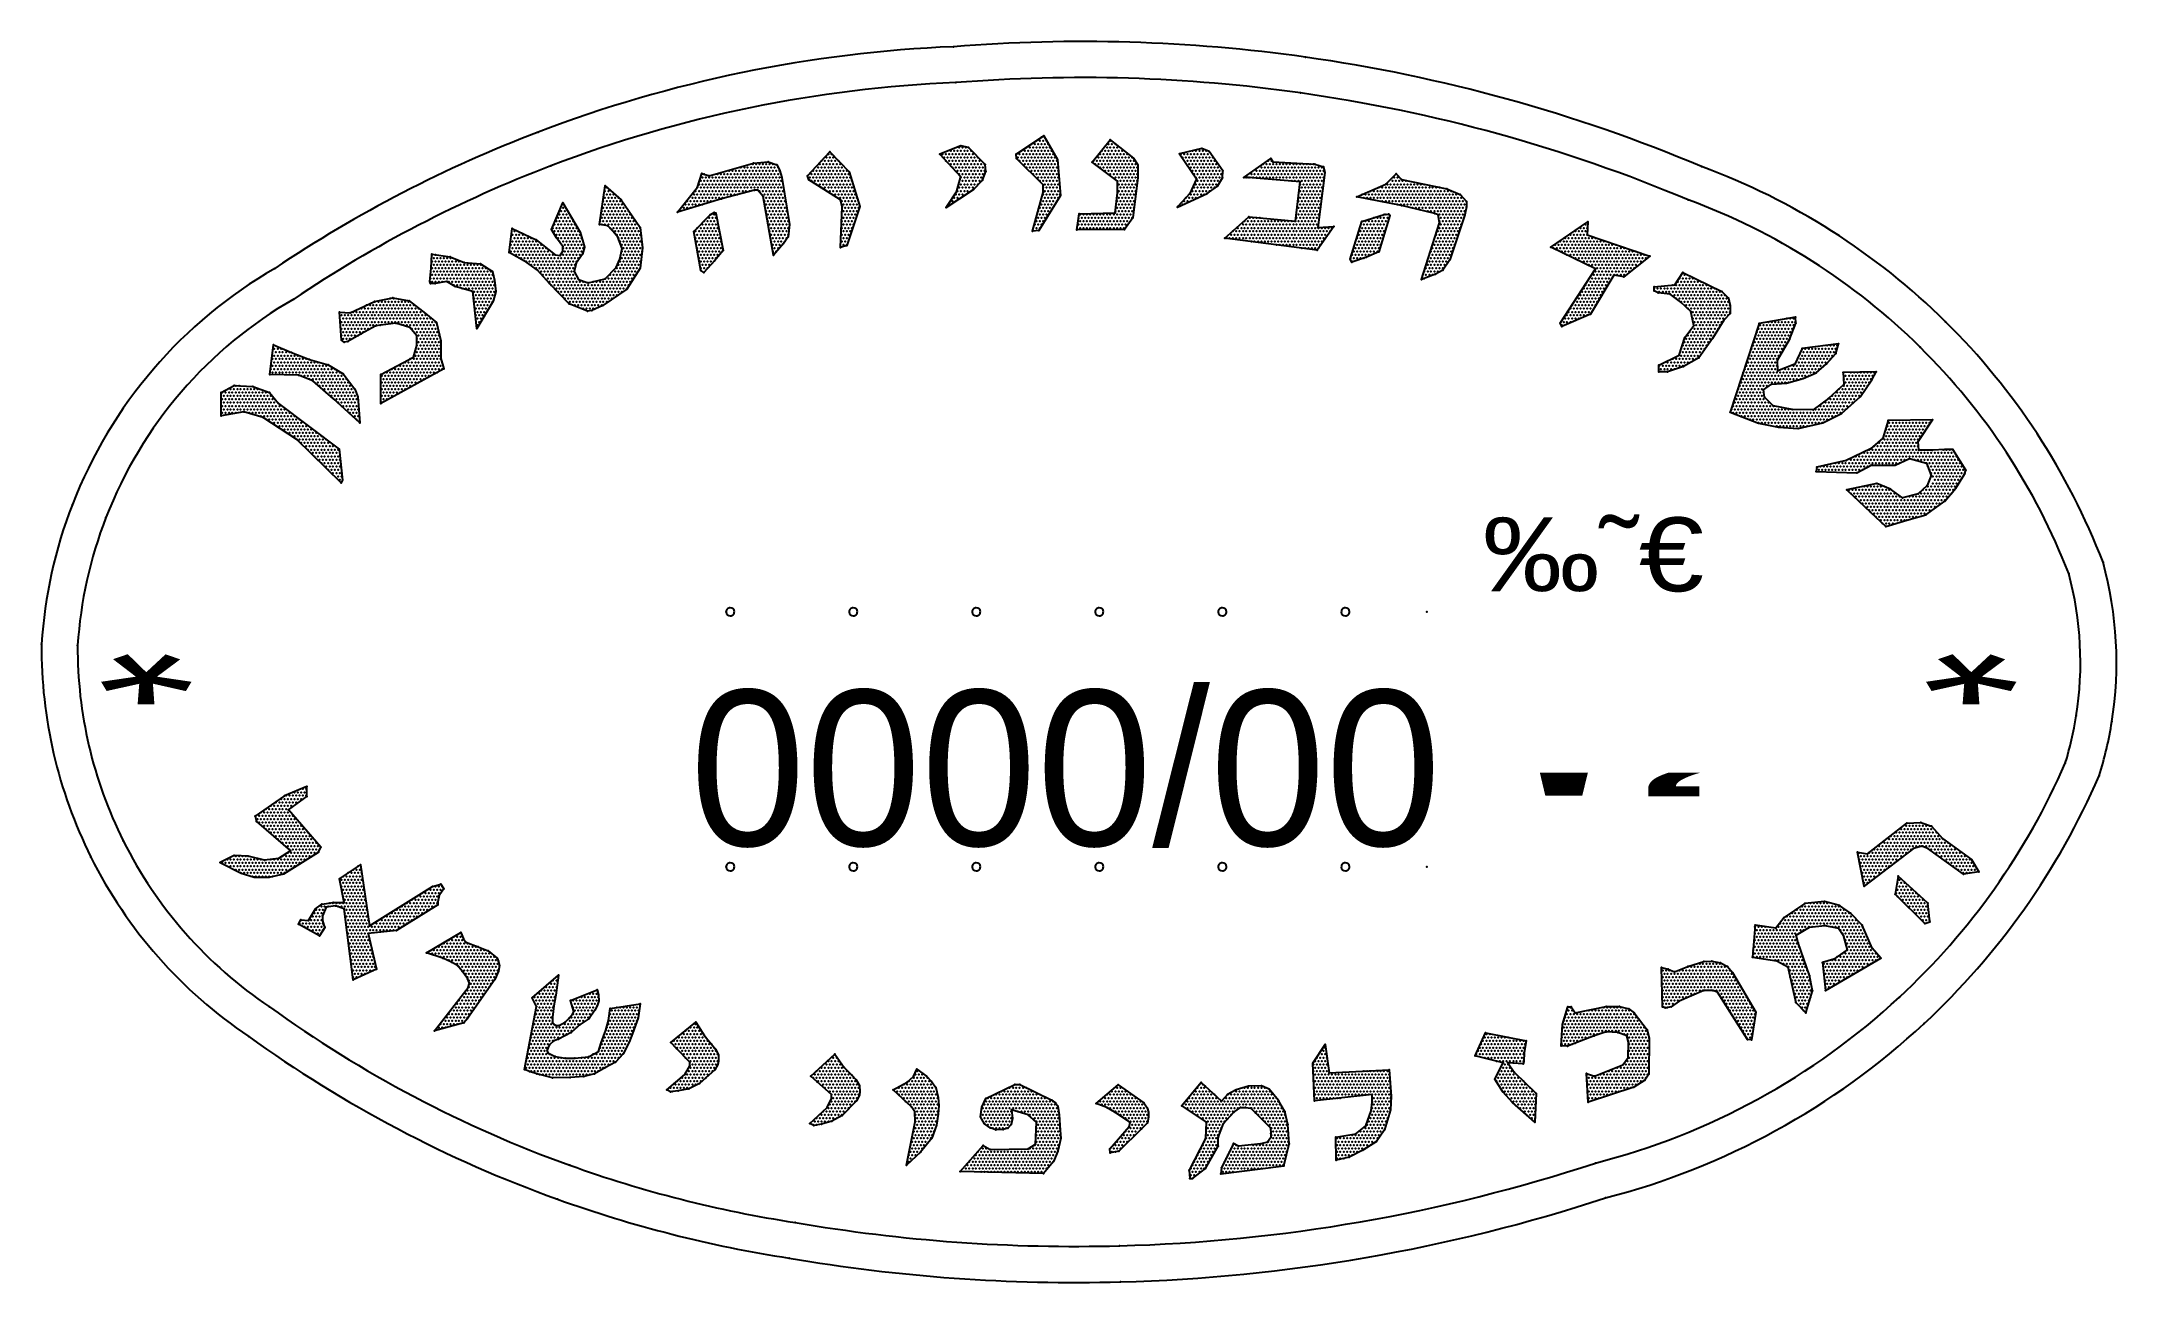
# Model space of a CAD drawing. Extents: x 180421 to 181317, y 668879 to 669680.
# Drawn here: x 180568.7 to 180635.4, y 669594.3 to 669634.2 of the extents above; entities that cross this region are included whole.
import ezdxf
from ezdxf.enums import TextEntityAlignment as Align

# ---------------------------------------------------------------- set-up
doc = ezdxf.new("R2010")
doc.units = 0
doc.header["$LTSCALE"] = 2.5
doc.header["$MEASUREMENT"] = 0
doc.layers.add('DRWT001', color=2, linetype='CONTINUOUS')
doc.layers.add('KOTERET', color=1, linetype='CONTINUOUS')
doc.styles.add('HEBTXT', font='HEBTXT.shx')
doc.styles.get("Standard").update_dxf_attribs({"font": 'heb.shx', "height": 0.5})

msp = doc.modelspace()

# ---------------------------------------------------------------- texts
at = {"layer": 'DRWT001', "color": 2, "style": 'HEBTXT'}
msp.add_text('0000/00', height=5, dxfattribs=at).set_placement((180613.702, 669608.381), align=Align.RIGHT)
at = {"layer": 'KOTERET', "color": 1}
for s, width, p, p2 in [('‰˜€', 0.686837, (180615.038, 669616.563), (180622.163, 669616.563)), ("'‘", 1.362903, (180616.004, 669608.359), (180623.129, 669608.359))]:
    msp.add_text(s, height=2.3752, dxfattribs=dict(at, width=width)).set_placement(p, p2, align=Align.FIT)
at = {"layer": 'KOTERET', "color": 1, "width": 1.5}
for p, p2 in [((180573.623, 669616.091), (180570.456, 669616.091)), ((180632.348, 669616.091), (180629.181, 669616.091))]:
    msp.add_text('*', height=3.167, rotation=180, dxfattribs=at).set_placement(p, p2, align=Align.FIT)

# ---------------------------------------------------------------- linework, layer by layer
at = {"layer": 'KOTERET', "color": 1, "linetype": 'Continuous'}
for points in [[(180622.082, 669630.226, 0.06433), (180609.34, 669633.742, 0.055067), (180598.018, 669634.079, 0.081051), (180584.644, 669631.329, 0.05642), (180576.172, 669626.949, 0.170965), (180569.659, 669619.353, 0.076819), (180568.667, 669614.862, 0.118306), (180570.255, 669608.016, 0.129737), (180575.333, 669602.247, 0.070189), (180585.272, 669597.011, 0.047922), (180592.724, 669595.116, 0.049022), (180603.392, 669594.351, 0.072792), (180618.994, 669597.053, 0.1248), (180629.244, 669602.659, 0.103709), (180634.876, 669610.623, 0.036886), (180635.288, 669612.37, 0.106536), (180635.003, 669617.495, 0.106243), (180629.936, 669625.233, 0.106919), (180622.082, 669630.226)], [(180592.914, 669596.261, 0.049045), (180603.36, 669595.512, 0.072972), (180618.667, 669598.172, 0.125195), (180628.452, 669603.508, 0.103069), (180633.789, 669611.03, 0.035565), (180634.142, 669612.555, 0.105225), (180633.899, 669617.136, 0.105504), (180629.123, 669624.41, 0.107235), (180621.659, 669629.15, 0.064474), (180609.177, 669632.591, 0.055181), (180598.087, 669632.923, 0.081162), (180585.061, 669630.247, 0.05669), (180576.784, 669625.962, 0.171614), (180570.741, 669618.936, 0.076301), (180569.828, 669614.819, 0.117637), (180571.295, 669608.538, 0.130118), (180575.998, 669603.202, 0.070334), (180585.668, 669598.103, 0.047983), (180592.914, 669596.261)]]:
    msp.add_lwpolyline(points, format="xyb", dxfattribs=at)
at = {"layer": 'KOTERET', "color": 2, "linetype": 'Continuous'}
for points in [[(180600.029, 669630.627), (180600.916, 669631.213)], [(180600.52, 669630.949), (180600.52, 669630.949)], [(180600.631, 669630.949), (180600.631, 669630.949)], [(180600.684, 669631.055), (180600.684, 669631.055)], [(180600.737, 669630.949), (180600.737, 669630.949)], [(180600.79, 669631.055), (180600.79, 669631.055)], [(180600.848, 669631.166), (180600.848, 669631.166)], [(180600.848, 669630.949), (180600.848, 669630.949)], [(180600.9, 669631.055), (180600.9, 669631.055)], [(180600.916, 669631.213), (180601.365, 669630.453)], [(180600.953, 669630.949), (180600.953, 669630.949)], [(180601.006, 669631.055), (180601.006, 669631.055)], [(180601.059, 669630.949), (180601.059, 669630.949)], [(180602.473, 669630.364), (180603.059, 669631.081)], [(180603.006, 669630.949), (180603.006, 669630.949)], [(180603.059, 669631.081), (180603.803, 669630.496)], [(180603.059, 669631.055), (180603.059, 669631.055)], [(180603.112, 669630.949), (180603.112, 669630.949)], [(180603.223, 669630.949), (180603.223, 669630.949)], [(180590.154, 669629.925), (180591.579, 669630.337)], [(180591.553, 669630.3), (180591.553, 669630.3)], [(180591.579, 669630.337), (180592.044, 669630.379)], [(180591.664, 669630.3), (180591.664, 669630.3)], [(180591.769, 669630.3), (180591.769, 669630.3)], [(180591.88, 669630.3), (180591.88, 669630.3)], [(180591.986, 669630.3), (180591.986, 669630.3)], [(180592.044, 669630.379), (180592.329, 669630.274)], [(180592.091, 669630.3), (180592.091, 669630.3)], [(180592.202, 669630.3), (180592.202, 669630.3)], [(180592.329, 669630.274), (180592.413, 669630.115)], [(180593.31, 669629.925), (180594.039, 669630.701)], [(180593.717, 669630.3), (180593.717, 669630.3)], [(180593.77, 669630.411), (180593.77, 669630.411)], [(180593.822, 669630.3), (180593.822, 669630.3)], [(180593.875, 669630.411), (180593.875, 669630.411)], [(180593.928, 669630.517), (180593.928, 669630.517)], [(180593.928, 669630.3), (180593.928, 669630.3)], [(180593.986, 669630.627), (180593.986, 669630.627)], [(180593.986, 669630.411), (180593.986, 669630.411)], [(180594.039, 669630.701), (180594.651, 669630.057)], [(180594.039, 669630.517), (180594.039, 669630.517)], [(180594.039, 669630.3), (180594.039, 669630.3)], [(180594.092, 669630.627), (180594.092, 669630.627)], [(180594.092, 669630.411), (180594.092, 669630.411)], [(180594.144, 669630.517), (180594.144, 669630.517)], [(180594.144, 669630.3), (180594.144, 669630.3)], [(180594.202, 669630.411), (180594.202, 669630.411)], [(180594.255, 669630.3), (180594.255, 669630.3)], [(180594.308, 669630.411), (180594.308, 669630.411)], [(180594.361, 669630.3), (180594.361, 669630.3)], [(180598.251, 669630.891), (180597.57, 669630.617)], [(180597.57, 669630.617), (180598.24, 669629.899)], [(180597.66, 669630.627), (180597.66, 669630.627)], [(180597.712, 669630.517), (180597.712, 669630.517)], [(180597.765, 669630.627), (180597.765, 669630.627)], [(180597.765, 669630.411), (180597.765, 669630.411)], [(180597.818, 669630.517), (180597.818, 669630.517)], [(180597.876, 669630.627), (180597.876, 669630.627)], [(180597.876, 669630.411), (180597.876, 669630.411)], [(180597.929, 669630.733), (180597.929, 669630.733)], [(180597.929, 669630.517), (180597.929, 669630.517)], [(180597.929, 669630.3), (180597.929, 669630.3)], [(180597.982, 669630.627), (180597.982, 669630.627)], [(180597.982, 669630.411), (180597.982, 669630.411)], [(180598.034, 669630.733), (180598.034, 669630.733)], [(180598.034, 669630.517), (180598.034, 669630.517)], [(180598.034, 669630.3), (180598.034, 669630.3)], [(180598.092, 669630.627), (180598.092, 669630.627)], [(180598.092, 669630.411), (180598.092, 669630.411)], [(180598.145, 669630.733), (180598.145, 669630.733)], [(180598.145, 669630.517), (180598.145, 669630.517)], [(180598.145, 669630.3), (180598.145, 669630.3)], [(180598.198, 669630.839), (180598.198, 669630.839)], [(180598.198, 669630.627), (180598.198, 669630.627)], [(180598.198, 669630.411), (180598.198, 669630.411)], [(180598.499, 669630.833), (180598.251, 669630.891)], [(180598.251, 669630.733), (180598.251, 669630.733)], [(180598.251, 669630.517), (180598.251, 669630.517)], [(180598.251, 669630.3), (180598.251, 669630.3)], [(180598.304, 669630.839), (180598.304, 669630.839)], [(180598.304, 669630.627), (180598.304, 669630.627)], [(180598.304, 669630.411), (180598.304, 669630.411)], [(180598.362, 669630.733), (180598.362, 669630.733)], [(180598.362, 669630.517), (180598.362, 669630.517)], [(180598.362, 669630.3), (180598.362, 669630.3)], [(180598.414, 669630.839), (180598.414, 669630.839)], [(180598.414, 669630.627), (180598.414, 669630.627)], [(180598.414, 669630.411), (180598.414, 669630.411)], [(180598.467, 669630.733), (180598.467, 669630.733)], [(180598.467, 669630.517), (180598.467, 669630.517)], [(180598.467, 669630.3), (180598.467, 669630.3)], [(180599.032, 669630.295), (180598.499, 669630.833)], [(180598.52, 669630.627), (180598.52, 669630.627)], [(180598.52, 669630.411), (180598.52, 669630.411)], [(180598.578, 669630.733), (180598.578, 669630.733)], [(180598.578, 669630.517), (180598.578, 669630.517)], [(180598.578, 669630.3), (180598.578, 669630.3)], [(180598.631, 669630.627), (180598.631, 669630.627)], [(180598.631, 669630.411), (180598.631, 669630.411)], [(180598.684, 669630.517), (180598.684, 669630.517)], [(180598.684, 669630.3), (180598.684, 669630.3)], [(180598.736, 669630.411), (180598.736, 669630.411)], [(180598.794, 669630.517), (180598.794, 669630.517)], [(180598.794, 669630.3), (180598.794, 669630.3)], [(180598.847, 669630.411), (180598.847, 669630.411)], [(180598.9, 669630.3), (180598.9, 669630.3)], [(180599.011, 669630.3), (180599.011, 669630.3)], [(180599.053, 669630.063), (180599.032, 669630.295)], [(180600.045, 669630.485), (180600.029, 669630.627)], [(180600.035, 669630.627), (180600.035, 669630.627)], [(180600.895, 669629.635), (180600.045, 669630.485)], [(180600.088, 669630.517), (180600.088, 669630.517)], [(180600.14, 669630.627), (180600.14, 669630.627)], [(180600.14, 669630.411), (180600.14, 669630.411)], [(180600.198, 669630.733), (180600.198, 669630.733)], [(180600.198, 669630.517), (180600.198, 669630.517)], [(180600.251, 669630.627), (180600.251, 669630.627)], [(180600.251, 669630.411), (180600.251, 669630.411)], [(180600.304, 669630.733), (180600.304, 669630.733)], [(180600.304, 669630.517), (180600.304, 669630.517)], [(180600.304, 669630.3), (180600.304, 669630.3)], [(180600.357, 669630.839), (180600.357, 669630.839)], [(180600.357, 669630.627), (180600.357, 669630.627)], [(180600.357, 669630.411), (180600.357, 669630.411)], [(180600.415, 669630.733), (180600.415, 669630.733)], [(180600.415, 669630.517), (180600.415, 669630.517)], [(180600.415, 669630.3), (180600.415, 669630.3)], [(180600.468, 669630.839), (180600.468, 669630.839)], [(180600.468, 669630.627), (180600.468, 669630.627)], [(180600.468, 669630.411), (180600.468, 669630.411)], [(180600.52, 669630.733), (180600.52, 669630.733)], [(180600.52, 669630.517), (180600.52, 669630.517)], [(180600.52, 669630.3), (180600.52, 669630.3)], [(180600.573, 669630.839), (180600.573, 669630.839)], [(180600.573, 669630.627), (180600.573, 669630.627)], [(180600.573, 669630.411), (180600.573, 669630.411)], [(180600.631, 669630.733), (180600.631, 669630.733)], [(180600.631, 669630.517), (180600.631, 669630.517)], [(180600.631, 669630.3), (180600.631, 669630.3)], [(180600.684, 669630.839), (180600.684, 669630.839)], [(180600.684, 669630.627), (180600.684, 669630.627)], [(180600.684, 669630.411), (180600.684, 669630.411)], [(180600.737, 669630.733), (180600.737, 669630.733)], [(180600.737, 669630.517), (180600.737, 669630.517)], [(180600.737, 669630.3), (180600.737, 669630.3)], [(180600.79, 669630.839), (180600.79, 669630.839)], [(180600.79, 669630.627), (180600.79, 669630.627)], [(180600.79, 669630.411), (180600.79, 669630.411)], [(180600.848, 669630.733), (180600.848, 669630.733)], [(180600.848, 669630.517), (180600.848, 669630.517)], [(180600.848, 669630.3), (180600.848, 669630.3)], [(180600.9, 669630.839), (180600.9, 669630.839)], [(180600.9, 669630.627), (180600.9, 669630.627)], [(180600.9, 669630.411), (180600.9, 669630.411)], [(180600.953, 669630.733), (180600.953, 669630.733)], [(180600.953, 669630.517), (180600.953, 669630.517)], [(180600.953, 669630.3), (180600.953, 669630.3)], [(180601.006, 669630.839), (180601.006, 669630.839)], [(180601.006, 669630.627), (180601.006, 669630.627)], [(180601.006, 669630.411), (180601.006, 669630.411)], [(180601.059, 669630.733), (180601.059, 669630.733)], [(180601.059, 669630.517), (180601.059, 669630.517)], [(180601.059, 669630.3), (180601.059, 669630.3)], [(180601.117, 669630.839), (180601.117, 669630.839)], [(180601.117, 669630.627), (180601.117, 669630.627)], [(180601.117, 669630.411), (180601.117, 669630.411)], [(180601.17, 669630.733), (180601.17, 669630.733)], [(180601.17, 669630.517), (180601.17, 669630.517)], [(180601.17, 669630.3), (180601.17, 669630.3)], [(180601.222, 669630.627), (180601.222, 669630.627)], [(180601.222, 669630.411), (180601.222, 669630.411)], [(180601.275, 669630.517), (180601.275, 669630.517)], [(180601.275, 669630.3), (180601.275, 669630.3)], [(180601.333, 669630.411), (180601.333, 669630.411)], [(180601.365, 669630.453), (180601.455, 669629.292)], [(180603.286, 669629.757), (180602.473, 669630.364)], [(180602.521, 669630.411), (180602.521, 669630.411)], [(180602.574, 669630.3), (180602.574, 669630.3)], [(180602.626, 669630.411), (180602.626, 669630.411)], [(180602.684, 669630.517), (180602.684, 669630.517)], [(180602.684, 669630.3), (180602.684, 669630.3)], [(180602.737, 669630.627), (180602.737, 669630.627)], [(180602.737, 669630.411), (180602.737, 669630.411)], [(180602.79, 669630.733), (180602.79, 669630.733)], [(180602.79, 669630.517), (180602.79, 669630.517)], [(180602.79, 669630.3), (180602.79, 669630.3)], [(180602.843, 669630.627), (180602.843, 669630.627)], [(180602.843, 669630.411), (180602.843, 669630.411)], [(180602.896, 669630.733), (180602.896, 669630.733)], [(180602.896, 669630.517), (180602.896, 669630.517)], [(180602.896, 669630.3), (180602.896, 669630.3)], [(180602.954, 669630.839), (180602.954, 669630.839)], [(180602.954, 669630.627), (180602.954, 669630.627)], [(180602.954, 669630.411), (180602.954, 669630.411)], [(180603.006, 669630.733), (180603.006, 669630.733)], [(180603.006, 669630.517), (180603.006, 669630.517)], [(180603.006, 669630.3), (180603.006, 669630.3)], [(180603.059, 669630.839), (180603.059, 669630.839)], [(180603.059, 669630.627), (180603.059, 669630.627)], [(180603.059, 669630.411), (180603.059, 669630.411)], [(180603.112, 669630.733), (180603.112, 669630.733)], [(180603.112, 669630.517), (180603.112, 669630.517)], [(180603.112, 669630.3), (180603.112, 669630.3)], [(180603.17, 669630.839), (180603.17, 669630.839)], [(180603.17, 669630.627), (180603.17, 669630.627)], [(180603.17, 669630.411), (180603.17, 669630.411)], [(180603.223, 669630.733), (180603.223, 669630.733)], [(180603.223, 669630.517), (180603.223, 669630.517)], [(180603.223, 669630.3), (180603.223, 669630.3)], [(180603.276, 669630.839), (180603.276, 669630.839)], [(180603.276, 669630.627), (180603.276, 669630.627)], [(180603.276, 669630.411), (180603.276, 669630.411)], [(180603.328, 669630.733), (180603.328, 669630.733)], [(180603.328, 669630.517), (180603.328, 669630.517)], [(180603.328, 669630.3), (180603.328, 669630.3)], [(180603.386, 669630.627), (180603.386, 669630.627)], [(180603.386, 669630.411), (180603.386, 669630.411)], [(180603.439, 669630.733), (180603.439, 669630.733)], [(180603.439, 669630.517), (180603.439, 669630.517)], [(180603.439, 669630.3), (180603.439, 669630.3)], [(180603.492, 669630.627), (180603.492, 669630.627)], [(180603.492, 669630.411), (180603.492, 669630.411)], [(180603.545, 669630.517), (180603.545, 669630.517)], [(180603.545, 669630.3), (180603.545, 669630.3)], [(180603.603, 669630.627), (180603.603, 669630.627)], [(180603.603, 669630.411), (180603.603, 669630.411)], [(180603.656, 669630.517), (180603.656, 669630.517)], [(180603.656, 669630.3), (180603.656, 669630.3)], [(180603.708, 669630.411), (180603.708, 669630.411)], [(180603.761, 669630.517), (180603.761, 669630.517)], [(180603.761, 669630.3), (180603.761, 669630.3)], [(180603.803, 669630.496), (180603.941, 669630.274)], [(180603.814, 669630.411), (180603.814, 669630.411)], [(180603.872, 669630.3), (180603.872, 669630.3)], [(180603.941, 669630.274), (180603.941, 669629.867)], [(180605.999, 669630.802), (180605.287, 669630.638)], [(180605.287, 669630.638), (180605.83, 669629.825)], [(180605.329, 669630.627), (180605.329, 669630.627)], [(180605.382, 669630.517), (180605.382, 669630.517)], [(180605.44, 669630.627), (180605.44, 669630.627)], [(180605.492, 669630.517), (180605.492, 669630.517)], [(180605.545, 669630.627), (180605.545, 669630.627)], [(180605.545, 669630.411), (180605.545, 669630.411)], [(180605.598, 669630.517), (180605.598, 669630.517)], [(180605.598, 669630.3), (180605.598, 669630.3)], [(180605.651, 669630.627), (180605.651, 669630.627)], [(180605.651, 669630.411), (180605.651, 669630.411)], [(180605.709, 669630.733), (180605.709, 669630.733)], [(180605.709, 669630.517), (180605.709, 669630.517)], [(180605.709, 669630.3), (180605.709, 669630.3)], [(180605.762, 669630.627), (180605.762, 669630.627)], [(180605.762, 669630.411), (180605.762, 669630.411)], [(180605.814, 669630.733), (180605.814, 669630.733)], [(180605.814, 669630.517), (180605.814, 669630.517)], [(180605.814, 669630.3), (180605.814, 669630.3)], [(180605.867, 669630.627), (180605.867, 669630.627)], [(180605.867, 669630.411), (180605.867, 669630.411)], [(180605.925, 669630.733), (180605.925, 669630.733)], [(180605.925, 669630.517), (180605.925, 669630.517)], [(180605.925, 669630.3), (180605.925, 669630.3)], [(180605.978, 669630.627), (180605.978, 669630.627)], [(180605.978, 669630.411), (180605.978, 669630.411)], [(180606.237, 669630.707), (180605.999, 669630.802)], [(180606.031, 669630.733), (180606.031, 669630.733)], [(180606.031, 669630.517), (180606.031, 669630.517)], [(180606.031, 669630.3), (180606.031, 669630.3)], [(180606.084, 669630.627), (180606.084, 669630.627)], [(180606.084, 669630.411), (180606.084, 669630.411)], [(180606.142, 669630.733), (180606.142, 669630.733)], [(180606.142, 669630.517), (180606.142, 669630.517)], [(180606.142, 669630.3), (180606.142, 669630.3)], [(180606.194, 669630.627), (180606.194, 669630.627)], [(180606.194, 669630.411), (180606.194, 669630.411)], [(180606.68, 669630.089), (180606.237, 669630.707)], [(180606.247, 669630.517), (180606.247, 669630.517)], [(180606.247, 669630.3), (180606.247, 669630.3)], [(180606.3, 669630.411), (180606.3, 669630.411)], [(180606.358, 669630.517), (180606.358, 669630.517)], [(180606.358, 669630.3), (180606.358, 669630.3)], [(180606.411, 669630.411), (180606.411, 669630.411)], [(180606.464, 669630.3), (180606.464, 669630.3)], [(180607.361, 669629.867), (180608.226, 669630.485)], [(180607.978, 669630.3), (180607.978, 669630.3)], [(180608.084, 669630.3), (180608.084, 669630.3)], [(180608.137, 669630.411), (180608.137, 669630.411)], [(180608.195, 669630.3), (180608.195, 669630.3)], [(180608.226, 669630.485), (180608.29, 669630.379)], [(180608.248, 669630.411), (180608.248, 669630.411)], [(180608.29, 669630.379), (180609.641, 669630.3)], [(180608.3, 669630.3), (180608.3, 669630.3)], [(180608.406, 669630.3), (180608.406, 669630.3)], [(180608.517, 669630.3), (180608.517, 669630.3)], [(180608.622, 669630.3), (180608.622, 669630.3)], [(180608.733, 669630.3), (180608.733, 669630.3)], [(180608.839, 669630.3), (180608.839, 669630.3)], [(180608.95, 669630.3), (180608.95, 669630.3)], [(180609.055, 669630.3), (180609.055, 669630.3)], [(180609.166, 669630.3), (180609.166, 669630.3)], [(180609.272, 669630.3), (180609.272, 669630.3)], [(180609.382, 669630.3), (180609.382, 669630.3)], [(180609.488, 669630.3), (180609.488, 669630.3)], [(180609.599, 669630.3), (180609.599, 669630.3)], [(180609.641, 669630.3), (180609.915, 669630.211)], [(180586.618, 669628.358), (180586.802, 669629.604)], [(180586.802, 669629.604), (180587.32, 669629.155)], [(180589.779, 669629.556), (180589.917, 669629.999)], [(180589.827, 669629.651), (180589.827, 669629.651)], [(180589.88, 669629.762), (180589.88, 669629.762)], [(180589.917, 669629.999), (180590.154, 669629.925)], [(180589.932, 669629.867), (180589.932, 669629.867)], [(180589.932, 669629.651), (180589.932, 669629.651)], [(180589.985, 669629.978), (180589.985, 669629.978)], [(180589.985, 669629.762), (180589.985, 669629.762)], [(180590.043, 669629.867), (180590.043, 669629.867)], [(180590.043, 669629.651), (180590.043, 669629.651)], [(180590.096, 669629.762), (180590.096, 669629.762)], [(180590.149, 669629.867), (180590.149, 669629.867)], [(180590.149, 669629.651), (180590.149, 669629.651)], [(180590.202, 669629.762), (180590.202, 669629.762)], [(180590.254, 669629.867), (180590.254, 669629.867)], [(180590.254, 669629.651), (180590.254, 669629.651)], [(180590.312, 669629.762), (180590.312, 669629.762)], [(180590.365, 669629.867), (180590.365, 669629.867)], [(180590.365, 669629.651), (180590.365, 669629.651)], [(180590.418, 669629.978), (180590.418, 669629.978)], [(180590.418, 669629.762), (180590.418, 669629.762)], [(180590.471, 669629.867), (180590.471, 669629.867)], [(180590.471, 669629.651), (180590.471, 669629.651)], [(180590.529, 669629.978), (180590.529, 669629.978)], [(180590.529, 669629.762), (180590.529, 669629.762)], [(180590.582, 669629.867), (180590.582, 669629.867)], [(180590.582, 669629.651), (180590.582, 669629.651)], [(180590.634, 669629.978), (180590.634, 669629.978)], [(180590.634, 669629.762), (180590.634, 669629.762)], [(180590.687, 669629.867), (180590.687, 669629.867)], [(180590.687, 669629.651), (180590.687, 669629.651)], [(180590.745, 669629.978), (180590.745, 669629.978)], [(180590.745, 669629.762), (180590.745, 669629.762)], [(180590.798, 669630.084), (180590.798, 669630.084)], [(180590.798, 669629.867), (180590.798, 669629.867)], [(180590.798, 669629.651), (180590.798, 669629.651)], [(180590.851, 669629.978), (180590.851, 669629.978)], [(180590.851, 669629.762), (180590.851, 669629.762)], [(180590.904, 669630.084), (180590.904, 669630.084)], [(180590.904, 669629.867), (180590.904, 669629.867)], [(180590.904, 669629.651), (180590.904, 669629.651)], [(180590.962, 669629.978), (180590.962, 669629.978)], [(180590.962, 669629.762), (180590.962, 669629.762)], [(180591.014, 669630.084), (180591.014, 669630.084)], [(180591.014, 669629.867), (180591.014, 669629.867)], [(180591.014, 669629.651), (180591.014, 669629.651)], [(180591.067, 669629.978), (180591.067, 669629.978)], [(180591.067, 669629.762), (180591.067, 669629.762)], [(180591.12, 669630.084), (180591.12, 669630.084)], [(180591.12, 669629.867), (180591.12, 669629.867)], [(180591.12, 669629.651), (180591.12, 669629.651)], [(180591.173, 669630.195), (180591.173, 669630.195)], [(180591.173, 669629.978), (180591.173, 669629.978)], [(180591.173, 669629.762), (180591.173, 669629.762)], [(180591.231, 669630.084), (180591.231, 669630.084)], [(180591.231, 669629.867), (180591.231, 669629.867)], [(180591.231, 669629.651), (180591.231, 669629.651)], [(180591.284, 669630.195), (180591.284, 669630.195)], [(180591.284, 669629.978), (180591.284, 669629.978)], [(180591.284, 669629.762), (180591.284, 669629.762)], [(180591.336, 669630.084), (180591.336, 669630.084)], [(180591.336, 669629.867), (180591.336, 669629.867)], [(180591.336, 669629.651), (180591.336, 669629.651)], [(180591.389, 669630.195), (180591.389, 669630.195)], [(180591.389, 669629.978), (180591.389, 669629.978)], [(180591.389, 669629.762), (180591.389, 669629.762)], [(180591.447, 669630.084), (180591.447, 669630.084)], [(180591.447, 669629.867), (180591.447, 669629.867)], [(180591.447, 669629.651), (180591.447, 669629.651)], [(180591.5, 669630.195), (180591.5, 669630.195)], [(180591.5, 669629.978), (180591.5, 669629.978)], [(180591.5, 669629.762), (180591.5, 669629.762)], [(180591.553, 669630.084), (180591.553, 669630.084)], [(180591.553, 669629.867), (180591.553, 669629.867)], [(180591.553, 669629.651), (180591.553, 669629.651)], [(180591.606, 669630.195), (180591.606, 669630.195)], [(180591.606, 669629.978), (180591.606, 669629.978)], [(180591.606, 669629.762), (180591.606, 669629.762)], [(180591.664, 669630.084), (180591.664, 669630.084)], [(180591.664, 669629.867), (180591.664, 669629.867)], [(180591.664, 669629.651), (180591.664, 669629.651)], [(180591.716, 669630.195), (180591.716, 669630.195)], [(180591.716, 669629.978), (180591.716, 669629.978)], [(180591.716, 669629.762), (180591.716, 669629.762)], [(180591.769, 669630.084), (180591.769, 669630.084)], [(180591.769, 669629.867), (180591.769, 669629.867)], [(180591.769, 669629.651), (180591.769, 669629.651)], [(180591.822, 669630.195), (180591.822, 669630.195)], [(180591.822, 669629.978), (180591.822, 669629.978)], [(180591.822, 669629.762), (180591.822, 669629.762)], [(180591.88, 669630.084), (180591.88, 669630.084)], [(180591.88, 669629.867), (180591.88, 669629.867)], [(180591.88, 669629.651), (180591.88, 669629.651)], [(180591.933, 669630.195), (180591.933, 669630.195)], [(180591.933, 669629.978), (180591.933, 669629.978)], [(180591.933, 669629.762), (180591.933, 669629.762)], [(180591.986, 669630.084), (180591.986, 669630.084)], [(180591.986, 669629.867), (180591.986, 669629.867)], [(180591.986, 669629.651), (180591.986, 669629.651)], [(180592.038, 669630.195), (180592.038, 669630.195)], [(180592.038, 669629.978), (180592.038, 669629.978)], [(180592.038, 669629.762), (180592.038, 669629.762)], [(180592.091, 669630.084), (180592.091, 669630.084)], [(180592.091, 669629.867), (180592.091, 669629.867)], [(180592.091, 669629.651), (180592.091, 669629.651)], [(180592.149, 669630.195), (180592.149, 669630.195)], [(180592.149, 669629.978), (180592.149, 669629.978)], [(180592.149, 669629.762), (180592.149, 669629.762)], [(180592.202, 669630.084), (180592.202, 669630.084)], [(180592.202, 669629.867), (180592.202, 669629.867)], [(180592.202, 669629.651), (180592.202, 669629.651)], [(180592.255, 669630.195), (180592.255, 669630.195)], [(180592.255, 669629.978), (180592.255, 669629.978)], [(180592.255, 669629.762), (180592.255, 669629.762)], [(180592.308, 669630.084), (180592.308, 669630.084)], [(180592.308, 669629.867), (180592.308, 669629.867)], [(180592.308, 669629.651), (180592.308, 669629.651)], [(180592.366, 669630.195), (180592.366, 669630.195)], [(180592.366, 669629.978), (180592.366, 669629.978)], [(180592.366, 669629.762), (180592.366, 669629.762)], [(180592.413, 669630.115), (180592.487, 669629.867)], [(180592.418, 669630.084), (180592.418, 669630.084)], [(180592.418, 669629.867), (180592.418, 669629.867)], [(180592.418, 669629.651), (180592.418, 669629.651)], [(180592.471, 669629.762), (180592.471, 669629.762)], [(180592.487, 669629.867), (180592.735, 669628.363)], [(180593.358, 669629.794), (180593.31, 669629.925)], [(180594.377, 669629.155), (180593.358, 669629.794)], [(180593.39, 669629.867), (180593.39, 669629.867)], [(180593.442, 669629.978), (180593.442, 669629.978)], [(180593.442, 669629.762), (180593.442, 669629.762)], [(180593.5, 669630.084), (180593.5, 669630.084)], [(180593.5, 669629.867), (180593.5, 669629.867)], [(180593.553, 669629.978), (180593.553, 669629.978)], [(180593.553, 669629.762), (180593.553, 669629.762)], [(180593.606, 669630.084), (180593.606, 669630.084)], [(180593.606, 669629.867), (180593.606, 669629.867)], [(180593.606, 669629.651), (180593.606, 669629.651)], [(180593.659, 669630.195), (180593.659, 669630.195)], [(180593.659, 669629.978), (180593.659, 669629.978)], [(180593.659, 669629.762), (180593.659, 669629.762)], [(180593.717, 669630.084), (180593.717, 669630.084)], [(180593.717, 669629.867), (180593.717, 669629.867)], [(180593.717, 669629.651), (180593.717, 669629.651)], [(180593.77, 669630.195), (180593.77, 669630.195)], [(180593.77, 669629.978), (180593.77, 669629.978)], [(180593.77, 669629.762), (180593.77, 669629.762)], [(180593.822, 669630.084), (180593.822, 669630.084)], [(180593.822, 669629.867), (180593.822, 669629.867)], [(180593.822, 669629.651), (180593.822, 669629.651)], [(180593.875, 669630.195), (180593.875, 669630.195)], [(180593.875, 669629.978), (180593.875, 669629.978)], [(180593.875, 669629.762), (180593.875, 669629.762)], [(180593.928, 669630.084), (180593.928, 669630.084)], [(180593.928, 669629.867), (180593.928, 669629.867)], [(180593.928, 669629.651), (180593.928, 669629.651)], [(180593.986, 669630.195), (180593.986, 669630.195)], [(180593.986, 669629.978), (180593.986, 669629.978)], [(180593.986, 669629.762), (180593.986, 669629.762)], [(180594.039, 669630.084), (180594.039, 669630.084)], [(180594.039, 669629.867), (180594.039, 669629.867)], [(180594.039, 669629.651), (180594.039, 669629.651)], [(180594.092, 669630.195), (180594.092, 669630.195)], [(180594.092, 669629.978), (180594.092, 669629.978)], [(180594.092, 669629.762), (180594.092, 669629.762)], [(180594.144, 669630.084), (180594.144, 669630.084)], [(180594.144, 669629.867), (180594.144, 669629.867)], [(180594.144, 669629.651), (180594.144, 669629.651)], [(180594.202, 669630.195), (180594.202, 669630.195)], [(180594.202, 669629.978), (180594.202, 669629.978)], [(180594.202, 669629.762), (180594.202, 669629.762)], [(180594.255, 669630.084), (180594.255, 669630.084)], [(180594.255, 669629.867), (180594.255, 669629.867)], [(180594.255, 669629.651), (180594.255, 669629.651)], [(180594.308, 669630.195), (180594.308, 669630.195)], [(180594.308, 669629.978), (180594.308, 669629.978)], [(180594.308, 669629.762), (180594.308, 669629.762)], [(180594.361, 669630.084), (180594.361, 669630.084)], [(180594.361, 669629.867), (180594.361, 669629.867)], [(180594.361, 669629.651), (180594.361, 669629.651)], [(180594.419, 669630.195), (180594.419, 669630.195)], [(180594.419, 669629.978), (180594.419, 669629.978)], [(180594.419, 669629.762), (180594.419, 669629.762)], [(180594.472, 669630.084), (180594.472, 669630.084)], [(180594.472, 669629.867), (180594.472, 669629.867)], [(180594.472, 669629.651), (180594.472, 669629.651)], [(180594.524, 669629.978), (180594.524, 669629.978)], [(180594.524, 669629.762), (180594.524, 669629.762)], [(180594.577, 669630.084), (180594.577, 669630.084)], [(180594.577, 669629.867), (180594.577, 669629.867)], [(180594.577, 669629.651), (180594.577, 669629.651)], [(180594.635, 669629.978), (180594.635, 669629.978)], [(180594.635, 669629.762), (180594.635, 669629.762)], [(180594.651, 669630.057), (180594.999, 669628.944)], [(180594.688, 669629.867), (180594.688, 669629.867)], [(180594.688, 669629.651), (180594.688, 669629.651)], [(180594.741, 669629.762), (180594.741, 669629.762)], [(180597.982, 669630.195), (180597.982, 669630.195)], [(180598.092, 669630.195), (180598.092, 669630.195)], [(180598.24, 669629.899), (180598.098, 669629.403)], [(180598.145, 669630.084), (180598.145, 669630.084)], [(180598.198, 669630.195), (180598.198, 669630.195)], [(180598.198, 669629.978), (180598.198, 669629.978)], [(180598.251, 669630.084), (180598.251, 669630.084)], [(180598.251, 669629.867), (180598.251, 669629.867)], [(180598.251, 669629.651), (180598.251, 669629.651)], [(180598.304, 669630.195), (180598.304, 669630.195)], [(180598.304, 669629.978), (180598.304, 669629.978)], [(180598.304, 669629.762), (180598.304, 669629.762)], [(180598.362, 669630.084), (180598.362, 669630.084)], [(180598.362, 669629.867), (180598.362, 669629.867)], [(180598.362, 669629.651), (180598.362, 669629.651)], [(180598.414, 669630.195), (180598.414, 669630.195)], [(180598.414, 669629.978), (180598.414, 669629.978)], [(180598.414, 669629.762), (180598.414, 669629.762)], [(180598.467, 669630.084), (180598.467, 669630.084)], [(180598.467, 669629.867), (180598.467, 669629.867)], [(180598.467, 669629.651), (180598.467, 669629.651)], [(180598.52, 669630.195), (180598.52, 669630.195)], [(180598.52, 669629.978), (180598.52, 669629.978)], [(180598.52, 669629.762), (180598.52, 669629.762)], [(180598.578, 669630.084), (180598.578, 669630.084)], [(180598.578, 669629.867), (180598.578, 669629.867)], [(180598.578, 669629.651), (180598.578, 669629.651)], [(180598.631, 669630.195), (180598.631, 669630.195)], [(180598.631, 669629.978), (180598.631, 669629.978)], [(180598.631, 669629.762), (180598.631, 669629.762)], [(180598.657, 669629.487), (180598.947, 669629.788)], [(180598.684, 669630.084), (180598.684, 669630.084)], [(180598.684, 669629.867), (180598.684, 669629.867)], [(180598.684, 669629.651), (180598.684, 669629.651)], [(180598.736, 669630.195), (180598.736, 669630.195)], [(180598.736, 669629.978), (180598.736, 669629.978)], [(180598.736, 669629.762), (180598.736, 669629.762)], [(180598.794, 669630.084), (180598.794, 669630.084)], [(180598.794, 669629.867), (180598.794, 669629.867)], [(180598.794, 669629.651), (180598.794, 669629.651)], [(180598.847, 669630.195), (180598.847, 669630.195)], [(180598.847, 669629.978), (180598.847, 669629.978)], [(180598.847, 669629.762), (180598.847, 669629.762)], [(180598.9, 669630.084), (180598.9, 669630.084)], [(180598.9, 669629.867), (180598.9, 669629.867)], [(180598.947, 669629.788), (180599.053, 669630.063)], [(180598.953, 669630.195), (180598.953, 669630.195)], [(180598.953, 669629.978), (180598.953, 669629.978)], [(180599.011, 669630.084), (180599.011, 669630.084)], [(180600.357, 669630.195), (180600.357, 669630.195)], [(180600.468, 669630.195), (180600.468, 669630.195)], [(180600.52, 669630.084), (180600.52, 669630.084)], [(180600.573, 669630.195), (180600.573, 669630.195)], [(180600.573, 669629.978), (180600.573, 669629.978)], [(180600.631, 669630.084), (180600.631, 669630.084)], [(180600.684, 669630.195), (180600.684, 669630.195)], [(180600.684, 669629.978), (180600.684, 669629.978)], [(180600.737, 669630.084), (180600.737, 669630.084)], [(180600.737, 669629.867), (180600.737, 669629.867)], [(180600.79, 669630.195), (180600.79, 669630.195)], [(180600.79, 669629.978), (180600.79, 669629.978)], [(180600.79, 669629.762), (180600.79, 669629.762)], [(180600.848, 669630.084), (180600.848, 669630.084)], [(180600.848, 669629.867), (180600.848, 669629.867)], [(180600.895, 669629.392), (180600.895, 669629.635)], [(180600.9, 669630.195), (180600.9, 669630.195)], [(180600.9, 669629.978), (180600.9, 669629.978)], [(180600.9, 669629.762), (180600.9, 669629.762)], [(180600.953, 669630.084), (180600.953, 669630.084)], [(180600.953, 669629.867), (180600.953, 669629.867)], [(180600.953, 669629.651), (180600.953, 669629.651)], [(180601.006, 669630.195), (180601.006, 669630.195)], [(180601.006, 669629.978), (180601.006, 669629.978)], [(180601.006, 669629.762), (180601.006, 669629.762)], [(180601.059, 669630.084), (180601.059, 669630.084)], [(180601.059, 669629.867), (180601.059, 669629.867)], [(180601.059, 669629.651), (180601.059, 669629.651)], [(180601.117, 669630.195), (180601.117, 669630.195)], [(180601.117, 669629.978), (180601.117, 669629.978)], [(180601.117, 669629.762), (180601.117, 669629.762)], [(180601.17, 669630.084), (180601.17, 669630.084)], [(180601.17, 669629.867), (180601.17, 669629.867)], [(180601.17, 669629.651), (180601.17, 669629.651)], [(180601.222, 669630.195), (180601.222, 669630.195)], [(180601.222, 669629.978), (180601.222, 669629.978)], [(180601.222, 669629.762), (180601.222, 669629.762)], [(180601.275, 669630.084), (180601.275, 669630.084)], [(180601.275, 669629.867), (180601.275, 669629.867)], [(180601.275, 669629.651), (180601.275, 669629.651)], [(180601.333, 669630.195), (180601.333, 669630.195)], [(180601.333, 669629.978), (180601.333, 669629.978)], [(180601.333, 669629.762), (180601.333, 669629.762)], [(180601.386, 669630.084), (180601.386, 669630.084)], [(180601.386, 669629.867), (180601.386, 669629.867)], [(180601.386, 669629.651), (180601.386, 669629.651)], [(180602.737, 669630.195), (180602.737, 669630.195)], [(180602.843, 669630.195), (180602.843, 669630.195)], [(180602.896, 669630.084), (180602.896, 669630.084)], [(180602.954, 669630.195), (180602.954, 669630.195)], [(180603.006, 669630.084), (180603.006, 669630.084)], [(180603.059, 669630.195), (180603.059, 669630.195)], [(180603.059, 669629.978), (180603.059, 669629.978)], [(180603.112, 669630.084), (180603.112, 669630.084)], [(180603.17, 669630.195), (180603.17, 669630.195)], [(180603.17, 669629.978), (180603.17, 669629.978)], [(180603.223, 669630.084), (180603.223, 669630.084)], [(180603.223, 669629.867), (180603.223, 669629.867)], [(180603.276, 669630.195), (180603.276, 669630.195)], [(180603.276, 669629.978), (180603.276, 669629.978)], [(180603.291, 669629.382), (180603.286, 669629.757)], [(180603.328, 669630.084), (180603.328, 669630.084)], [(180603.328, 669629.867), (180603.328, 669629.867)], [(180603.328, 669629.651), (180603.328, 669629.651)], [(180603.386, 669630.195), (180603.386, 669630.195)], [(180603.386, 669629.978), (180603.386, 669629.978)], [(180603.386, 669629.762), (180603.386, 669629.762)], [(180603.439, 669630.084), (180603.439, 669630.084)], [(180603.439, 669629.867), (180603.439, 669629.867)], [(180603.439, 669629.651), (180603.439, 669629.651)], [(180603.492, 669630.195), (180603.492, 669630.195)], [(180603.492, 669629.978), (180603.492, 669629.978)], [(180603.492, 669629.762), (180603.492, 669629.762)], [(180603.545, 669630.084), (180603.545, 669630.084)], [(180603.545, 669629.867), (180603.545, 669629.867)], [(180603.545, 669629.651), (180603.545, 669629.651)], [(180603.603, 669630.195), (180603.603, 669630.195)], [(180603.603, 669629.978), (180603.603, 669629.978)], [(180603.603, 669629.762), (180603.603, 669629.762)], [(180603.656, 669630.084), (180603.656, 669630.084)], [(180603.656, 669629.867), (180603.656, 669629.867)], [(180603.656, 669629.651), (180603.656, 669629.651)], [(180603.708, 669630.195), (180603.708, 669630.195)], [(180603.708, 669629.978), (180603.708, 669629.978)], [(180603.708, 669629.762), (180603.708, 669629.762)], [(180603.761, 669630.084), (180603.761, 669630.084)], [(180603.761, 669629.867), (180603.761, 669629.867)], [(180603.761, 669629.651), (180603.761, 669629.651)], [(180603.941, 669629.867), (180603.782, 669628.569)], [(180603.814, 669630.195), (180603.814, 669630.195)], [(180603.814, 669629.978), (180603.814, 669629.978)], [(180603.814, 669629.762), (180603.814, 669629.762)], [(180603.872, 669630.084), (180603.872, 669630.084)], [(180603.872, 669629.867), (180603.872, 669629.867)], [(180603.872, 669629.651), (180603.872, 669629.651)], [(180603.925, 669630.195), (180603.925, 669630.195)], [(180603.925, 669629.978), (180603.925, 669629.978)], [(180603.925, 669629.762), (180603.925, 669629.762)], [(180605.83, 669629.825), (180605.614, 669629.355)], [(180605.651, 669630.195), (180605.651, 669630.195)], [(180605.709, 669630.084), (180605.709, 669630.084)], [(180605.762, 669630.195), (180605.762, 669630.195)], [(180605.762, 669629.978), (180605.762, 669629.978)], [(180605.814, 669630.084), (180605.814, 669630.084)], [(180605.814, 669629.867), (180605.814, 669629.867)], [(180605.814, 669629.651), (180605.814, 669629.651)], [(180605.867, 669630.195), (180605.867, 669630.195)], [(180605.867, 669629.978), (180605.867, 669629.978)], [(180605.867, 669629.762), (180605.867, 669629.762)], [(180605.925, 669630.084), (180605.925, 669630.084)], [(180605.925, 669629.867), (180605.925, 669629.867)], [(180605.925, 669629.651), (180605.925, 669629.651)], [(180605.978, 669630.195), (180605.978, 669630.195)], [(180605.978, 669629.978), (180605.978, 669629.978)], [(180605.978, 669629.762), (180605.978, 669629.762)], [(180606.031, 669630.084), (180606.031, 669630.084)], [(180606.031, 669629.867), (180606.031, 669629.867)], [(180606.031, 669629.651), (180606.031, 669629.651)], [(180606.084, 669630.195), (180606.084, 669630.195)], [(180606.084, 669629.978), (180606.084, 669629.978)], [(180606.084, 669629.762), (180606.084, 669629.762)], [(180606.142, 669630.084), (180606.142, 669630.084)], [(180606.142, 669629.867), (180606.142, 669629.867)], [(180606.142, 669629.651), (180606.142, 669629.651)], [(180606.179, 669629.355), (180606.511, 669629.598)], [(180606.194, 669630.195), (180606.194, 669630.195)], [(180606.194, 669629.978), (180606.194, 669629.978)], [(180606.194, 669629.762), (180606.194, 669629.762)], [(180606.247, 669630.084), (180606.247, 669630.084)], [(180606.247, 669629.867), (180606.247, 669629.867)], [(180606.247, 669629.651), (180606.247, 669629.651)], [(180606.3, 669630.195), (180606.3, 669630.195)], [(180606.3, 669629.978), (180606.3, 669629.978)], [(180606.3, 669629.762), (180606.3, 669629.762)], [(180606.358, 669630.084), (180606.358, 669630.084)], [(180606.358, 669629.867), (180606.358, 669629.867)], [(180606.358, 669629.651), (180606.358, 669629.651)], [(180606.411, 669630.195), (180606.411, 669630.195)], [(180606.411, 669629.978), (180606.411, 669629.978)], [(180606.411, 669629.762), (180606.411, 669629.762)], [(180606.464, 669630.084), (180606.464, 669630.084)], [(180606.464, 669629.867), (180606.464, 669629.867)], [(180606.464, 669629.651), (180606.464, 669629.651)], [(180606.511, 669629.598), (180606.664, 669629.857)], [(180606.516, 669630.195), (180606.516, 669630.195)], [(180606.516, 669629.978), (180606.516, 669629.978)], [(180606.516, 669629.762), (180606.516, 669629.762)], [(180606.569, 669630.084), (180606.569, 669630.084)], [(180606.569, 669629.867), (180606.569, 669629.867)], [(180606.627, 669629.978), (180606.627, 669629.978)], [(180606.664, 669629.857), (180606.68, 669630.089)], [(180606.68, 669630.084), (180606.68, 669630.084)], [(180607.493, 669629.867), (180607.361, 669629.867)], [(180607.435, 669629.867), (180607.435, 669629.867)], [(180609.171, 669629.735), (180607.493, 669629.867)], [(180607.546, 669629.867), (180607.546, 669629.867)], [(180607.598, 669629.978), (180607.598, 669629.978)], [(180607.651, 669629.867), (180607.651, 669629.867)], [(180607.704, 669629.978), (180607.704, 669629.978)], [(180607.762, 669630.084), (180607.762, 669630.084)], [(180607.762, 669629.867), (180607.762, 669629.867)], [(180607.815, 669629.978), (180607.815, 669629.978)], [(180607.868, 669630.084), (180607.868, 669630.084)], [(180607.868, 669629.867), (180607.868, 669629.867)], [(180607.92, 669630.195), (180607.92, 669630.195)], [(180607.92, 669629.978), (180607.92, 669629.978)], [(180607.978, 669630.084), (180607.978, 669630.084)], [(180607.978, 669629.867), (180607.978, 669629.867)], [(180608.031, 669630.195), (180608.031, 669630.195)], [(180608.031, 669629.978), (180608.031, 669629.978)], [(180608.084, 669630.084), (180608.084, 669630.084)], [(180608.084, 669629.867), (180608.084, 669629.867)], [(180608.137, 669630.195), (180608.137, 669630.195)], [(180608.137, 669629.978), (180608.137, 669629.978)], [(180608.195, 669630.084), (180608.195, 669630.084)], [(180608.195, 669629.867), (180608.195, 669629.867)], [(180608.248, 669630.195), (180608.248, 669630.195)], [(180608.248, 669629.978), (180608.248, 669629.978)], [(180608.3, 669630.084), (180608.3, 669630.084)], [(180608.3, 669629.867), (180608.3, 669629.867)], [(180608.353, 669630.195), (180608.353, 669630.195)], [(180608.353, 669629.978), (180608.353, 669629.978)], [(180608.406, 669630.084), (180608.406, 669630.084)], [(180608.406, 669629.867), (180608.406, 669629.867)], [(180608.464, 669630.195), (180608.464, 669630.195)], [(180608.464, 669629.978), (180608.464, 669629.978)], [(180608.517, 669630.084), (180608.517, 669630.084)], [(180608.517, 669629.867), (180608.517, 669629.867)], [(180608.57, 669630.195), (180608.57, 669630.195)], [(180608.57, 669629.978), (180608.57, 669629.978)], [(180608.622, 669630.084), (180608.622, 669630.084)], [(180608.622, 669629.867), (180608.622, 669629.867)], [(180608.68, 669630.195), (180608.68, 669630.195)], [(180608.68, 669629.978), (180608.68, 669629.978)], [(180608.733, 669630.084), (180608.733, 669630.084)], [(180608.733, 669629.867), (180608.733, 669629.867)], [(180608.786, 669630.195), (180608.786, 669630.195)], [(180608.786, 669629.978), (180608.786, 669629.978)], [(180608.839, 669630.084), (180608.839, 669630.084)], [(180608.839, 669629.867), (180608.839, 669629.867)], [(180608.897, 669630.195), (180608.897, 669630.195)], [(180608.897, 669629.978), (180608.897, 669629.978)], [(180608.897, 669629.762), (180608.897, 669629.762)], [(180608.95, 669630.084), (180608.95, 669630.084)], [(180608.95, 669629.867), (180608.95, 669629.867)], [(180609.002, 669630.195), (180609.002, 669630.195)], [(180609.002, 669629.978), (180609.002, 669629.978)], [(180609.002, 669629.762), (180609.002, 669629.762)], [(180609.023, 669628.463), (180609.171, 669629.735)], [(180609.055, 669630.084), (180609.055, 669630.084)], [(180609.055, 669629.867), (180609.055, 669629.867)], [(180609.113, 669630.195), (180609.113, 669630.195)], [(180609.113, 669629.978), (180609.113, 669629.978)], [(180609.113, 669629.762), (180609.113, 669629.762)], [(180609.166, 669630.084), (180609.166, 669630.084)], [(180609.166, 669629.867), (180609.166, 669629.867)], [(180609.166, 669629.651), (180609.166, 669629.651)], [(180609.219, 669630.195), (180609.219, 669630.195)], [(180609.219, 669629.978), (180609.219, 669629.978)], [(180609.219, 669629.762), (180609.219, 669629.762)], [(180609.272, 669630.084), (180609.272, 669630.084)], [(180609.272, 669629.867), (180609.272, 669629.867)], [(180609.272, 669629.651), (180609.272, 669629.651)], [(180609.324, 669630.195), (180609.324, 669630.195)], [(180609.324, 669629.978), (180609.324, 669629.978)], [(180609.324, 669629.762), (180609.324, 669629.762)], [(180609.382, 669630.084), (180609.382, 669630.084)], [(180609.382, 669629.867), (180609.382, 669629.867)], [(180609.382, 669629.651), (180609.382, 669629.651)], [(180609.435, 669630.195), (180609.435, 669630.195)], [(180609.435, 669629.978), (180609.435, 669629.978)], [(180609.435, 669629.762), (180609.435, 669629.762)], [(180609.488, 669630.084), (180609.488, 669630.084)], [(180609.488, 669629.867), (180609.488, 669629.867)], [(180609.488, 669629.651), (180609.488, 669629.651)], [(180609.541, 669630.195), (180609.541, 669630.195)], [(180609.541, 669629.978), (180609.541, 669629.978)], [(180609.541, 669629.762), (180609.541, 669629.762)], [(180609.599, 669630.084), (180609.599, 669630.084)], [(180609.599, 669629.867), (180609.599, 669629.867)], [(180609.599, 669629.651), (180609.599, 669629.651)], [(180609.652, 669630.195), (180609.652, 669630.195)], [(180609.652, 669629.978), (180609.652, 669629.978)], [(180609.652, 669629.762), (180609.652, 669629.762)], [(180609.704, 669630.084), (180609.704, 669630.084)], [(180609.704, 669629.867), (180609.704, 669629.867)], [(180609.704, 669629.651), (180609.704, 669629.651)], [(180609.958, 669630.036), (180609.736, 669628.268)], [(180609.757, 669630.195), (180609.757, 669630.195)], [(180609.757, 669629.978), (180609.757, 669629.978)], [(180609.757, 669629.762), (180609.757, 669629.762)], [(180609.815, 669630.084), (180609.815, 669630.084)], [(180609.815, 669629.867), (180609.815, 669629.867)], [(180609.815, 669629.651), (180609.815, 669629.651)], [(180609.868, 669630.195), (180609.868, 669630.195)], [(180609.868, 669629.978), (180609.868, 669629.978)], [(180609.868, 669629.762), (180609.868, 669629.762)], [(180609.915, 669630.211), (180609.958, 669630.036)], [(180609.921, 669630.084), (180609.921, 669630.084)], [(180609.921, 669629.867), (180609.921, 669629.867)], [(180610.987, 669629.25), (180611.926, 669629.656)], [(180611.926, 669629.656), (180612.259, 669629.989)], [(180611.974, 669629.651), (180611.974, 669629.651)], [(180612.08, 669629.651), (180612.08, 669629.651)], [(180612.138, 669629.762), (180612.138, 669629.762)], [(180612.19, 669629.867), (180612.19, 669629.867)], [(180612.19, 669629.651), (180612.19, 669629.651)], [(180612.243, 669629.762), (180612.243, 669629.762)], [(180612.259, 669629.989), (180612.433, 669629.809)], [(180612.296, 669629.867), (180612.296, 669629.867)], [(180612.296, 669629.651), (180612.296, 669629.651)], [(180612.354, 669629.762), (180612.354, 669629.762)], [(180612.407, 669629.651), (180612.407, 669629.651)], [(180612.433, 669629.809), (180613.885, 669629.509)], [(180612.46, 669629.762), (180612.46, 669629.762)], [(180612.512, 669629.651), (180612.512, 669629.651)], [(180612.57, 669629.762), (180612.57, 669629.762)], [(180612.623, 669629.651), (180612.623, 669629.651)], [(180612.729, 669629.651), (180612.729, 669629.651)], [(180612.84, 669629.651), (180612.84, 669629.651)], [(180612.945, 669629.651), (180612.945, 669629.651)], [(180613.056, 669629.651), (180613.056, 669629.651)], [(180613.162, 669629.651), (180613.162, 669629.651)], [(180585.076, 669628.2), (180585.441, 669629.06)], [(180585.441, 669629.06), (180586.005, 669628.11)], [(180585.451, 669628.896), (180585.451, 669628.896)], [(180586.744, 669629.113), (180586.744, 669629.113)], [(180586.744, 669628.896), (180586.744, 669628.896)], [(180586.797, 669629.435), (180586.797, 669629.435)], [(180586.797, 669629.218), (180586.797, 669629.218)], [(180586.797, 669629.002), (180586.797, 669629.002)], [(180586.855, 669629.545), (180586.855, 669629.545)], [(180586.855, 669629.329), (180586.855, 669629.329)], [(180586.855, 669629.113), (180586.855, 669629.113)], [(180586.855, 669628.896), (180586.855, 669628.896)], [(180586.908, 669629.435), (180586.908, 669629.435)], [(180586.908, 669629.218), (180586.908, 669629.218)], [(180586.908, 669629.002), (180586.908, 669629.002)], [(180586.961, 669629.329), (180586.961, 669629.329)], [(180586.961, 669629.113), (180586.961, 669629.113)], [(180586.961, 669628.896), (180586.961, 669628.896)], [(180587.014, 669629.218), (180587.014, 669629.218)], [(180587.014, 669629.002), (180587.014, 669629.002)], [(180587.072, 669629.329), (180587.072, 669629.329)], [(180587.072, 669629.113), (180587.072, 669629.113)], [(180587.072, 669628.896), (180587.072, 669628.896)], [(180587.124, 669629.218), (180587.124, 669629.218)], [(180587.124, 669629.002), (180587.124, 669629.002)], [(180587.177, 669629.113), (180587.177, 669629.113)], [(180587.177, 669628.896), (180587.177, 669628.896)], [(180587.23, 669629.218), (180587.23, 669629.218)], [(180587.23, 669629.002), (180587.23, 669629.002)], [(180587.288, 669629.113), (180587.288, 669629.113)], [(180587.288, 669628.896), (180587.288, 669628.896)], [(180587.32, 669629.155), (180587.932, 669628.268)], [(180587.341, 669629.002), (180587.341, 669629.002)], [(180587.394, 669628.896), (180587.394, 669628.896)], [(180589.135, 669628.759), (180589.779, 669629.556)], [(180590.545, 669629.187), (180589.135, 669628.759)], [(180589.336, 669628.896), (180589.336, 669628.896)], [(180589.394, 669629.002), (180589.394, 669629.002)], [(180589.447, 669629.113), (180589.447, 669629.113)], [(180589.447, 669628.896), (180589.447, 669628.896)], [(180589.5, 669629.002), (180589.5, 669629.002)], [(180589.552, 669629.113), (180589.552, 669629.113)], [(180589.552, 669628.896), (180589.552, 669628.896)], [(180589.61, 669629.218), (180589.61, 669629.218)], [(180589.61, 669629.002), (180589.61, 669629.002)], [(180589.663, 669629.329), (180589.663, 669629.329)], [(180589.663, 669629.113), (180589.663, 669629.113)], [(180589.716, 669629.435), (180589.716, 669629.435)], [(180589.716, 669629.218), (180589.716, 669629.218)], [(180589.716, 669629.002), (180589.716, 669629.002)], [(180589.769, 669629.545), (180589.769, 669629.545)], [(180589.769, 669629.329), (180589.769, 669629.329)], [(180589.769, 669629.113), (180589.769, 669629.113)], [(180589.827, 669629.435), (180589.827, 669629.435)], [(180589.827, 669629.218), (180589.827, 669629.218)], [(180589.827, 669629.002), (180589.827, 669629.002)], [(180589.88, 669629.545), (180589.88, 669629.545)], [(180589.88, 669629.329), (180589.88, 669629.329)], [(180589.88, 669629.113), (180589.88, 669629.113)], [(180589.932, 669629.435), (180589.932, 669629.435)], [(180589.932, 669629.218), (180589.932, 669629.218)], [(180589.932, 669629.002), (180589.932, 669629.002)], [(180589.985, 669629.545), (180589.985, 669629.545)], [(180589.985, 669629.329), (180589.985, 669629.329)], [(180589.985, 669629.113), (180589.985, 669629.113)], [(180590.043, 669629.435), (180590.043, 669629.435)], [(180590.043, 669629.218), (180590.043, 669629.218)], [(180590.096, 669629.545), (180590.096, 669629.545)], [(180590.096, 669629.329), (180590.096, 669629.329)], [(180590.096, 669629.113), (180590.096, 669629.113)], [(180590.149, 669629.435), (180590.149, 669629.435)], [(180590.149, 669629.218), (180590.149, 669629.218)], [(180590.202, 669629.545), (180590.202, 669629.545)], [(180590.202, 669629.329), (180590.202, 669629.329)], [(180590.202, 669629.113), (180590.202, 669629.113)], [(180590.254, 669629.435), (180590.254, 669629.435)], [(180590.254, 669629.218), (180590.254, 669629.218)], [(180590.312, 669629.545), (180590.312, 669629.545)], [(180590.312, 669629.329), (180590.312, 669629.329)], [(180590.365, 669629.435), (180590.365, 669629.435)], [(180590.365, 669629.218), (180590.365, 669629.218)], [(180590.418, 669629.545), (180590.418, 669629.545)], [(180590.418, 669629.329), (180590.418, 669629.329)], [(180590.471, 669629.435), (180590.471, 669629.435)], [(180590.471, 669629.218), (180590.471, 669629.218)], [(180590.529, 669629.545), (180590.529, 669629.545)], [(180590.529, 669629.329), (180590.529, 669629.329)], [(180591.606, 669629.461), (180590.545, 669629.187)], [(180590.582, 669629.435), (180590.582, 669629.435)], [(180590.582, 669629.218), (180590.582, 669629.218)], [(180590.634, 669629.545), (180590.634, 669629.545)], [(180590.634, 669629.329), (180590.634, 669629.329)], [(180590.687, 669629.435), (180590.687, 669629.435)], [(180590.745, 669629.545), (180590.745, 669629.545)], [(180590.745, 669629.329), (180590.745, 669629.329)], [(180590.798, 669629.435), (180590.798, 669629.435)], [(180590.851, 669629.545), (180590.851, 669629.545)], [(180590.851, 669629.329), (180590.851, 669629.329)], [(180590.904, 669629.435), (180590.904, 669629.435)], [(180590.962, 669629.545), (180590.962, 669629.545)], [(180590.962, 669629.329), (180590.962, 669629.329)], [(180591.014, 669629.435), (180591.014, 669629.435)], [(180591.067, 669629.545), (180591.067, 669629.545)], [(180591.067, 669629.329), (180591.067, 669629.329)], [(180591.12, 669629.435), (180591.12, 669629.435)], [(180591.173, 669629.545), (180591.173, 669629.545)], [(180591.231, 669629.435), (180591.231, 669629.435)], [(180591.284, 669629.545), (180591.284, 669629.545)], [(180591.336, 669629.435), (180591.336, 669629.435)], [(180591.389, 669629.545), (180591.389, 669629.545)], [(180591.447, 669629.435), (180591.447, 669629.435)], [(180591.5, 669629.545), (180591.5, 669629.545)], [(180591.606, 669629.545), (180591.606, 669629.545)], [(180591.722, 669629.466), (180591.606, 669629.461)], [(180591.716, 669629.545), (180591.716, 669629.545)], [(180591.885, 669629.26), (180591.722, 669629.466)], [(180591.769, 669629.435), (180591.769, 669629.435)], [(180591.822, 669629.545), (180591.822, 669629.545)], [(180591.88, 669629.435), (180591.88, 669629.435)], [(180592.223, 669627.376), (180591.885, 669629.26)], [(180591.933, 669629.545), (180591.933, 669629.545)], [(180591.933, 669629.329), (180591.933, 669629.329)], [(180591.933, 669629.113), (180591.933, 669629.113)], [(180591.986, 669629.435), (180591.986, 669629.435)], [(180591.986, 669629.218), (180591.986, 669629.218)], [(180591.986, 669629.002), (180591.986, 669629.002)], [(180592.038, 669629.545), (180592.038, 669629.545)], [(180592.038, 669629.329), (180592.038, 669629.329)], [(180592.038, 669629.113), (180592.038, 669629.113)], [(180592.038, 669628.896), (180592.038, 669628.896)], [(180592.091, 669629.435), (180592.091, 669629.435)], [(180592.091, 669629.218), (180592.091, 669629.218)], [(180592.091, 669629.002), (180592.091, 669629.002)], [(180592.149, 669629.545), (180592.149, 669629.545)], [(180592.149, 669629.329), (180592.149, 669629.329)], [(180592.149, 669629.113), (180592.149, 669629.113)], [(180592.149, 669628.896), (180592.149, 669628.896)], [(180592.202, 669629.435), (180592.202, 669629.435)], [(180592.202, 669629.218), (180592.202, 669629.218)], [(180592.202, 669629.002), (180592.202, 669629.002)], [(180592.255, 669629.545), (180592.255, 669629.545)], [(180592.255, 669629.329), (180592.255, 669629.329)], [(180592.255, 669629.113), (180592.255, 669629.113)], [(180592.255, 669628.896), (180592.255, 669628.896)], [(180592.308, 669629.435), (180592.308, 669629.435)], [(180592.308, 669629.218), (180592.308, 669629.218)], [(180592.308, 669629.002), (180592.308, 669629.002)], [(180592.366, 669629.545), (180592.366, 669629.545)], [(180592.366, 669629.329), (180592.366, 669629.329)], [(180592.366, 669629.113), (180592.366, 669629.113)], [(180592.366, 669628.896), (180592.366, 669628.896)], [(180592.418, 669629.435), (180592.418, 669629.435)], [(180592.418, 669629.218), (180592.418, 669629.218)], [(180592.418, 669629.002), (180592.418, 669629.002)], [(180592.471, 669629.545), (180592.471, 669629.545)], [(180592.471, 669629.329), (180592.471, 669629.329)], [(180592.471, 669629.113), (180592.471, 669629.113)], [(180592.471, 669628.896), (180592.471, 669628.896)], [(180592.524, 669629.435), (180592.524, 669629.435)], [(180592.524, 669629.218), (180592.524, 669629.218)], [(180592.524, 669629.002), (180592.524, 669629.002)], [(180592.582, 669629.113), (180592.582, 669629.113)], [(180592.582, 669628.896), (180592.582, 669628.896)], [(180593.77, 669629.545), (180593.77, 669629.545)], [(180593.875, 669629.545), (180593.875, 669629.545)], [(180593.986, 669629.545), (180593.986, 669629.545)], [(180594.039, 669629.435), (180594.039, 669629.435)], [(180594.092, 669629.545), (180594.092, 669629.545)], [(180594.144, 669629.435), (180594.144, 669629.435)], [(180594.202, 669629.545), (180594.202, 669629.545)], [(180594.202, 669629.329), (180594.202, 669629.329)], [(180594.255, 669629.435), (180594.255, 669629.435)], [(180594.308, 669629.545), (180594.308, 669629.545)], [(180594.308, 669629.329), (180594.308, 669629.329)], [(180594.361, 669629.435), (180594.361, 669629.435)], [(180594.361, 669629.218), (180594.361, 669629.218)], [(180594.435, 669628.923), (180594.377, 669629.155)], [(180594.377, 669627.624), (180594.435, 669628.923)], [(180594.419, 669629.545), (180594.419, 669629.545)], [(180594.419, 669629.329), (180594.419, 669629.329)], [(180594.419, 669629.113), (180594.419, 669629.113)], [(180594.472, 669629.435), (180594.472, 669629.435)], [(180594.472, 669629.218), (180594.472, 669629.218)], [(180594.472, 669629.002), (180594.472, 669629.002)], [(180594.524, 669629.545), (180594.524, 669629.545)], [(180594.524, 669629.329), (180594.524, 669629.329)], [(180594.524, 669629.113), (180594.524, 669629.113)], [(180594.524, 669628.896), (180594.524, 669628.896)], [(180594.577, 669629.435), (180594.577, 669629.435)], [(180594.577, 669629.218), (180594.577, 669629.218)], [(180594.577, 669629.002), (180594.577, 669629.002)], [(180594.999, 669628.944), (180594.577, 669627.688)], [(180594.635, 669629.545), (180594.635, 669629.545)], [(180594.635, 669629.329), (180594.635, 669629.329)], [(180594.635, 669629.113), (180594.635, 669629.113)], [(180594.635, 669628.896), (180594.635, 669628.896)], [(180594.688, 669629.435), (180594.688, 669629.435)], [(180594.688, 669629.218), (180594.688, 669629.218)], [(180594.688, 669629.002), (180594.688, 669629.002)], [(180594.741, 669629.545), (180594.741, 669629.545)], [(180594.741, 669629.329), (180594.741, 669629.329)], [(180594.741, 669629.113), (180594.741, 669629.113)], [(180594.741, 669628.896), (180594.741, 669628.896)], [(180594.794, 669629.435), (180594.794, 669629.435)], [(180594.794, 669629.218), (180594.794, 669629.218)], [(180594.794, 669629.002), (180594.794, 669629.002)], [(180594.846, 669629.329), (180594.846, 669629.329)], [(180594.846, 669629.113), (180594.846, 669629.113)], [(180594.846, 669628.896), (180594.846, 669628.896)], [(180594.904, 669629.218), (180594.904, 669629.218)], [(180594.904, 669629.002), (180594.904, 669629.002)], [(180594.957, 669628.896), (180594.957, 669628.896)], [(180597.781, 669628.907), (180598.657, 669629.487)], [(180598.098, 669629.403), (180597.786, 669628.933)], [(180597.982, 669629.113), (180597.982, 669629.113)], [(180598.034, 669629.218), (180598.034, 669629.218)], [(180598.092, 669629.329), (180598.092, 669629.329)], [(180598.145, 669629.435), (180598.145, 669629.435)], [(180598.145, 669629.218), (180598.145, 669629.218)], [(180598.198, 669629.545), (180598.198, 669629.545)], [(180598.198, 669629.329), (180598.198, 669629.329)], [(180598.251, 669629.435), (180598.251, 669629.435)], [(180598.304, 669629.545), (180598.304, 669629.545)], [(180598.304, 669629.329), (180598.304, 669629.329)], [(180598.362, 669629.435), (180598.362, 669629.435)], [(180598.414, 669629.545), (180598.414, 669629.545)], [(180598.467, 669629.435), (180598.467, 669629.435)], [(180598.52, 669629.545), (180598.52, 669629.545)], [(180598.631, 669629.545), (180598.631, 669629.545)], [(180600.552, 669628.147), (180600.895, 669629.392)], [(180601.455, 669629.292), (180600.758, 669628.163)], [(180600.79, 669628.896), (180600.79, 669628.896)], [(180600.848, 669629.002), (180600.848, 669629.002)], [(180600.9, 669629.545), (180600.9, 669629.545)], [(180600.9, 669629.329), (180600.9, 669629.329)], [(180600.9, 669629.113), (180600.9, 669629.113)], [(180600.9, 669628.896), (180600.9, 669628.896)], [(180600.953, 669629.435), (180600.953, 669629.435)], [(180600.953, 669629.218), (180600.953, 669629.218)], [(180600.953, 669629.002), (180600.953, 669629.002)], [(180601.006, 669629.545), (180601.006, 669629.545)], [(180601.006, 669629.329), (180601.006, 669629.329)], [(180601.006, 669629.113), (180601.006, 669629.113)], [(180601.006, 669628.896), (180601.006, 669628.896)], [(180601.059, 669629.435), (180601.059, 669629.435)], [(180601.059, 669629.218), (180601.059, 669629.218)], [(180601.059, 669629.002), (180601.059, 669629.002)], [(180601.117, 669629.545), (180601.117, 669629.545)], [(180601.117, 669629.329), (180601.117, 669629.329)], [(180601.117, 669629.113), (180601.117, 669629.113)], [(180601.117, 669628.896), (180601.117, 669628.896)], [(180601.17, 669629.435), (180601.17, 669629.435)], [(180601.17, 669629.218), (180601.17, 669629.218)], [(180601.17, 669629.002), (180601.17, 669629.002)], [(180601.222, 669629.545), (180601.222, 669629.545)], [(180601.222, 669629.329), (180601.222, 669629.329)], [(180601.222, 669629.113), (180601.222, 669629.113)], [(180601.275, 669629.435), (180601.275, 669629.435)], [(180601.275, 669629.218), (180601.275, 669629.218)], [(180601.333, 669629.545), (180601.333, 669629.545)], [(180601.333, 669629.329), (180601.333, 669629.329)], [(180601.333, 669629.113), (180601.333, 669629.113)], [(180601.386, 669629.435), (180601.386, 669629.435)], [(180601.386, 669629.218), (180601.386, 669629.218)], [(180601.439, 669629.329), (180601.439, 669629.329)], [(180603.212, 669628.733), (180603.291, 669629.382)], [(180603.276, 669629.113), (180603.276, 669629.113)], [(180603.276, 669628.896), (180603.276, 669628.896)], [(180603.328, 669629.435), (180603.328, 669629.435)], [(180603.328, 669629.218), (180603.328, 669629.218)], [(180603.328, 669629.002), (180603.328, 669629.002)], [(180603.386, 669629.545), (180603.386, 669629.545)], [(180603.386, 669629.329), (180603.386, 669629.329)], [(180603.386, 669629.113), (180603.386, 669629.113)], [(180603.386, 669628.896), (180603.386, 669628.896)], [(180603.439, 669629.435), (180603.439, 669629.435)], [(180603.439, 669629.218), (180603.439, 669629.218)], [(180603.439, 669629.002), (180603.439, 669629.002)], [(180603.492, 669629.545), (180603.492, 669629.545)], [(180603.492, 669629.329), (180603.492, 669629.329)], [(180603.492, 669629.113), (180603.492, 669629.113)], [(180603.492, 669628.896), (180603.492, 669628.896)], [(180603.545, 669629.435), (180603.545, 669629.435)], [(180603.545, 669629.218), (180603.545, 669629.218)], [(180603.545, 669629.002), (180603.545, 669629.002)], [(180603.603, 669629.545), (180603.603, 669629.545)], [(180603.603, 669629.329), (180603.603, 669629.329)], [(180603.603, 669629.113), (180603.603, 669629.113)], [(180603.603, 669628.896), (180603.603, 669628.896)], [(180603.656, 669629.435), (180603.656, 669629.435)], [(180603.656, 669629.218), (180603.656, 669629.218)], [(180603.656, 669629.002), (180603.656, 669629.002)], [(180603.708, 669629.545), (180603.708, 669629.545)], [(180603.708, 669629.329), (180603.708, 669629.329)], [(180603.708, 669629.113), (180603.708, 669629.113)], [(180603.708, 669628.896), (180603.708, 669628.896)], [(180603.761, 669629.435), (180603.761, 669629.435)], [(180603.761, 669629.218), (180603.761, 669629.218)], [(180603.761, 669629.002), (180603.761, 669629.002)], [(180603.814, 669629.545), (180603.814, 669629.545)], [(180603.814, 669629.329), (180603.814, 669629.329)], [(180603.814, 669629.113), (180603.814, 669629.113)], [(180603.814, 669628.896), (180603.814, 669628.896)], [(180603.872, 669629.435), (180603.872, 669629.435)], [(180605.223, 669628.917), (180606.179, 669629.355)], [(180605.614, 669629.355), (180605.234, 669628.944)], [(180605.382, 669629.002), (180605.382, 669629.002)], [(180605.44, 669629.113), (180605.44, 669629.113)], [(180605.492, 669629.218), (180605.492, 669629.218)], [(180605.545, 669629.113), (180605.545, 669629.113)], [(180605.598, 669629.218), (180605.598, 669629.218)], [(180605.651, 669629.329), (180605.651, 669629.329)], [(180605.709, 669629.435), (180605.709, 669629.435)], [(180605.709, 669629.218), (180605.709, 669629.218)], [(180605.762, 669629.545), (180605.762, 669629.545)], [(180605.762, 669629.329), (180605.762, 669629.329)], [(180605.814, 669629.435), (180605.814, 669629.435)], [(180605.814, 669629.218), (180605.814, 669629.218)], [(180605.867, 669629.545), (180605.867, 669629.545)], [(180605.867, 669629.329), (180605.867, 669629.329)], [(180605.925, 669629.435), (180605.925, 669629.435)], [(180605.978, 669629.545), (180605.978, 669629.545)], [(180605.978, 669629.329), (180605.978, 669629.329)], [(180606.031, 669629.435), (180606.031, 669629.435)], [(180606.084, 669629.545), (180606.084, 669629.545)], [(180606.084, 669629.329), (180606.084, 669629.329)], [(180606.142, 669629.435), (180606.142, 669629.435)], [(180606.194, 669629.545), (180606.194, 669629.545)], [(180606.247, 669629.435), (180606.247, 669629.435)], [(180606.3, 669629.545), (180606.3, 669629.545)], [(180606.411, 669629.545), (180606.411, 669629.545)], [(180609.113, 669629.113), (180609.113, 669629.113)], [(180609.113, 669628.896), (180609.113, 669628.896)], [(180609.166, 669629.435), (180609.166, 669629.435)], [(180609.166, 669629.218), (180609.166, 669629.218)], [(180609.166, 669629.002), (180609.166, 669629.002)], [(180609.219, 669629.545), (180609.219, 669629.545)], [(180609.219, 669629.329), (180609.219, 669629.329)], [(180609.219, 669629.113), (180609.219, 669629.113)], [(180609.219, 669628.896), (180609.219, 669628.896)], [(180609.272, 669629.435), (180609.272, 669629.435)], [(180609.272, 669629.218), (180609.272, 669629.218)], [(180609.272, 669629.002), (180609.272, 669629.002)], [(180609.324, 669629.545), (180609.324, 669629.545)], [(180609.324, 669629.329), (180609.324, 669629.329)], [(180609.324, 669629.113), (180609.324, 669629.113)], [(180609.324, 669628.896), (180609.324, 669628.896)], [(180609.382, 669629.435), (180609.382, 669629.435)], [(180609.382, 669629.218), (180609.382, 669629.218)], [(180609.382, 669629.002), (180609.382, 669629.002)], [(180609.435, 669629.545), (180609.435, 669629.545)], [(180609.435, 669629.329), (180609.435, 669629.329)], [(180609.435, 669629.113), (180609.435, 669629.113)], [(180609.435, 669628.896), (180609.435, 669628.896)], [(180609.488, 669629.435), (180609.488, 669629.435)], [(180609.488, 669629.218), (180609.488, 669629.218)], [(180609.488, 669629.002), (180609.488, 669629.002)], [(180609.541, 669629.545), (180609.541, 669629.545)], [(180609.541, 669629.329), (180609.541, 669629.329)], [(180609.541, 669629.113), (180609.541, 669629.113)], [(180609.541, 669628.896), (180609.541, 669628.896)], [(180609.599, 669629.435), (180609.599, 669629.435)], [(180609.599, 669629.218), (180609.599, 669629.218)], [(180609.599, 669629.002), (180609.599, 669629.002)], [(180609.652, 669629.545), (180609.652, 669629.545)], [(180609.652, 669629.329), (180609.652, 669629.329)], [(180609.652, 669629.113), (180609.652, 669629.113)], [(180609.652, 669628.896), (180609.652, 669628.896)], [(180609.704, 669629.435), (180609.704, 669629.435)], [(180609.704, 669629.218), (180609.704, 669629.218)], [(180609.704, 669629.002), (180609.704, 669629.002)], [(180609.757, 669629.545), (180609.757, 669629.545)], [(180609.757, 669629.329), (180609.757, 669629.329)], [(180609.757, 669629.113), (180609.757, 669629.113)], [(180609.757, 669628.896), (180609.757, 669628.896)], [(180609.815, 669629.435), (180609.815, 669629.435)], [(180609.815, 669629.218), (180609.815, 669629.218)], [(180609.815, 669629.002), (180609.815, 669629.002)], [(180609.868, 669629.545), (180609.868, 669629.545)], [(180609.868, 669629.329), (180609.868, 669629.329)], [(180612.433, 669628.975), (180610.987, 669629.25)], [(180611.161, 669629.329), (180611.161, 669629.329)], [(180611.219, 669629.218), (180611.219, 669629.218)], [(180611.272, 669629.329), (180611.272, 669629.329)], [(180611.325, 669629.218), (180611.325, 669629.218)], [(180611.378, 669629.329), (180611.378, 669629.329)], [(180611.436, 669629.435), (180611.436, 669629.435)], [(180611.436, 669629.218), (180611.436, 669629.218)], [(180611.488, 669629.329), (180611.488, 669629.329)], [(180611.541, 669629.435), (180611.541, 669629.435)], [(180611.541, 669629.218), (180611.541, 669629.218)], [(180611.594, 669629.329), (180611.594, 669629.329)], [(180611.652, 669629.435), (180611.652, 669629.435)], [(180611.652, 669629.218), (180611.652, 669629.218)], [(180611.705, 669629.545), (180611.705, 669629.545)], [(180611.705, 669629.329), (180611.705, 669629.329)], [(180611.758, 669629.435), (180611.758, 669629.435)], [(180611.758, 669629.218), (180611.758, 669629.218)], [(180611.81, 669629.545), (180611.81, 669629.545)], [(180611.81, 669629.329), (180611.81, 669629.329)], [(180611.81, 669629.113), (180611.81, 669629.113)], [(180611.863, 669629.435), (180611.863, 669629.435)], [(180611.863, 669629.218), (180611.863, 669629.218)], [(180611.921, 669629.545), (180611.921, 669629.545)], [(180611.921, 669629.329), (180611.921, 669629.329)], [(180611.921, 669629.113), (180611.921, 669629.113)], [(180611.974, 669629.435), (180611.974, 669629.435)], [(180611.974, 669629.218), (180611.974, 669629.218)], [(180612.027, 669629.545), (180612.027, 669629.545)], [(180612.027, 669629.329), (180612.027, 669629.329)], [(180612.027, 669629.113), (180612.027, 669629.113)], [(180612.08, 669629.435), (180612.08, 669629.435)], [(180612.08, 669629.218), (180612.08, 669629.218)], [(180612.138, 669629.545), (180612.138, 669629.545)], [(180612.138, 669629.329), (180612.138, 669629.329)], [(180612.138, 669629.113), (180612.138, 669629.113)], [(180612.19, 669629.435), (180612.19, 669629.435)], [(180612.19, 669629.218), (180612.19, 669629.218)], [(180612.243, 669629.545), (180612.243, 669629.545)], [(180612.243, 669629.329), (180612.243, 669629.329)], [(180612.243, 669629.113), (180612.243, 669629.113)], [(180612.296, 669629.435), (180612.296, 669629.435)], [(180612.296, 669629.218), (180612.296, 669629.218)], [(180612.296, 669629.002), (180612.296, 669629.002)], [(180612.354, 669629.545), (180612.354, 669629.545)], [(180612.354, 669629.329), (180612.354, 669629.329)], [(180612.354, 669629.113), (180612.354, 669629.113)], [(180612.407, 669629.435), (180612.407, 669629.435)], [(180612.407, 669629.218), (180612.407, 669629.218)], [(180612.407, 669629.002), (180612.407, 669629.002)], [(180613.499, 669628.717), (180612.433, 669628.975)], [(180612.46, 669629.545), (180612.46, 669629.545)], [(180612.46, 669629.329), (180612.46, 669629.329)], [(180612.46, 669629.113), (180612.46, 669629.113)], [(180612.512, 669629.435), (180612.512, 669629.435)], [(180612.512, 669629.218), (180612.512, 669629.218)], [(180612.512, 669629.002), (180612.512, 669629.002)], [(180612.57, 669629.545), (180612.57, 669629.545)], [(180612.57, 669629.329), (180612.57, 669629.329)], [(180612.57, 669629.113), (180612.57, 669629.113)], [(180612.623, 669629.435), (180612.623, 669629.435)], [(180612.623, 669629.218), (180612.623, 669629.218)], [(180612.623, 669629.002), (180612.623, 669629.002)], [(180612.676, 669629.545), (180612.676, 669629.545)], [(180612.676, 669629.329), (180612.676, 669629.329)], [(180612.676, 669629.113), (180612.676, 669629.113)], [(180612.729, 669629.435), (180612.729, 669629.435)], [(180612.729, 669629.218), (180612.729, 669629.218)], [(180612.729, 669629.002), (180612.729, 669629.002)], [(180612.781, 669629.545), (180612.781, 669629.545)], [(180612.781, 669629.329), (180612.781, 669629.329)], [(180612.781, 669629.113), (180612.781, 669629.113)], [(180612.781, 669628.896), (180612.781, 669628.896)], [(180612.84, 669629.435), (180612.84, 669629.435)], [(180612.84, 669629.218), (180612.84, 669629.218)], [(180612.84, 669629.002), (180612.84, 669629.002)], [(180612.892, 669629.545), (180612.892, 669629.545)], [(180612.892, 669629.329), (180612.892, 669629.329)], [(180612.892, 669629.113), (180612.892, 669629.113)], [(180612.892, 669628.896), (180612.892, 669628.896)], [(180612.945, 669629.435), (180612.945, 669629.435)], [(180612.945, 669629.218), (180612.945, 669629.218)], [(180612.945, 669629.002), (180612.945, 669629.002)], [(180612.998, 669629.545), (180612.998, 669629.545)], [(180612.998, 669629.329), (180612.998, 669629.329)], [(180612.998, 669629.113), (180612.998, 669629.113)], [(180612.998, 669628.896), (180612.998, 669628.896)], [(180613.056, 669629.435), (180613.056, 669629.435)], [(180613.056, 669629.218), (180613.056, 669629.218)], [(180613.056, 669629.002), (180613.056, 669629.002)], [(180613.109, 669629.545), (180613.109, 669629.545)], [(180613.109, 669629.329), (180613.109, 669629.329)], [(180613.109, 669629.113), (180613.109, 669629.113)], [(180613.109, 669628.896), (180613.109, 669628.896)], [(180613.162, 669629.435), (180613.162, 669629.435)], [(180613.162, 669629.218), (180613.162, 669629.218)], [(180613.162, 669629.002), (180613.162, 669629.002)], [(180613.214, 669629.545), (180613.214, 669629.545)], [(180613.214, 669629.329), (180613.214, 669629.329)], [(180613.214, 669629.113), (180613.214, 669629.113)], [(180613.214, 669628.896), (180613.214, 669628.896)], [(180613.272, 669629.435), (180613.272, 669629.435)], [(180613.272, 669629.218), (180613.272, 669629.218)], [(180613.272, 669629.002), (180613.272, 669629.002)], [(180613.325, 669629.545), (180613.325, 669629.545)], [(180613.325, 669629.329), (180613.325, 669629.329)], [(180613.325, 669629.113), (180613.325, 669629.113)], [(180613.325, 669628.896), (180613.325, 669628.896)], [(180613.378, 669629.435), (180613.378, 669629.435)], [(180613.378, 669629.218), (180613.378, 669629.218)], [(180613.378, 669629.002), (180613.378, 669629.002)], [(180613.431, 669629.545), (180613.431, 669629.545)], [(180613.431, 669629.329), (180613.431, 669629.329)], [(180613.431, 669629.113), (180613.431, 669629.113)], [(180613.431, 669628.896), (180613.431, 669628.896)], [(180613.489, 669629.435), (180613.489, 669629.435)], [(180613.489, 669629.218), (180613.489, 669629.218)], [(180613.489, 669629.002), (180613.489, 669629.002)], [(180613.542, 669629.545), (180613.542, 669629.545)], [(180613.542, 669629.329), (180613.542, 669629.329)], [(180613.542, 669629.113), (180613.542, 669629.113)], [(180613.542, 669628.896), (180613.542, 669628.896)], [(180613.594, 669629.435), (180613.594, 669629.435)], [(180613.594, 669629.218), (180613.594, 669629.218)], [(180613.594, 669629.002), (180613.594, 669629.002)], [(180613.647, 669629.545), (180613.647, 669629.545)], [(180613.647, 669629.329), (180613.647, 669629.329)], [(180613.647, 669629.113), (180613.647, 669629.113)], [(180613.647, 669628.896), (180613.647, 669628.896)], [(180613.7, 669629.435), (180613.7, 669629.435)], [(180613.7, 669629.218), (180613.7, 669629.218)], [(180613.7, 669629.002), (180613.7, 669629.002)], [(180613.758, 669629.329), (180613.758, 669629.329)], [(180613.758, 669629.113), (180613.758, 669629.113)], [(180613.758, 669628.896), (180613.758, 669628.896)], [(180613.811, 669629.435), (180613.811, 669629.435)], [(180613.811, 669629.218), (180613.811, 669629.218)], [(180613.811, 669629.002), (180613.811, 669629.002)], [(180613.864, 669629.329), (180613.864, 669629.329)], [(180613.864, 669629.113), (180613.864, 669629.113)], [(180613.864, 669628.896), (180613.864, 669628.896)], [(180613.885, 669629.509), (180614.312, 669629.329)], [(180613.916, 669629.435), (180613.916, 669629.435)], [(180613.916, 669629.218), (180613.916, 669629.218)], [(180613.916, 669629.002), (180613.916, 669629.002)], [(180613.974, 669629.329), (180613.974, 669629.329)], [(180613.974, 669629.113), (180613.974, 669629.113)], [(180613.974, 669628.896), (180613.974, 669628.896)], [(180614.027, 669629.435), (180614.027, 669629.435)], [(180614.027, 669629.218), (180614.027, 669629.218)], [(180614.027, 669629.002), (180614.027, 669629.002)], [(180614.08, 669629.329), (180614.08, 669629.329)], [(180614.08, 669629.113), (180614.08, 669629.113)], [(180614.08, 669628.896), (180614.08, 669628.896)], [(180614.133, 669629.218), (180614.133, 669629.218)], [(180614.133, 669629.002), (180614.133, 669629.002)], [(180614.191, 669629.329), (180614.191, 669629.329)], [(180614.191, 669629.113), (180614.191, 669629.113)], [(180614.191, 669628.896), (180614.191, 669628.896)], [(180614.244, 669629.218), (180614.244, 669629.218)], [(180614.244, 669629.002), (180614.244, 669629.002)], [(180614.296, 669629.329), (180614.296, 669629.329)], [(180614.296, 669629.113), (180614.296, 669629.113)], [(180614.296, 669628.896), (180614.296, 669628.896)], [(180614.312, 669629.329), (180614.518, 669629.102)], [(180614.349, 669629.218), (180614.349, 669629.218)], [(180614.349, 669629.002), (180614.349, 669629.002)], [(180614.407, 669629.113), (180614.407, 669629.113)], [(180614.407, 669628.896), (180614.407, 669628.896)], [(180614.46, 669629.002), (180614.46, 669629.002)], [(180614.518, 669628.923), (180614.465, 669628.669)], [(180614.518, 669629.102), (180614.518, 669628.923)], [(180583.72, 669627.455), (180583.81, 669628.226)], [(180583.81, 669628.226), (180584.58, 669627.862)], [(180585.124, 669628.247), (180585.124, 669628.247)], [(180585.177, 669628.358), (180585.177, 669628.358)], [(180585.235, 669628.463), (180585.235, 669628.463)], [(180585.235, 669628.247), (180585.235, 669628.247)], [(180585.288, 669628.574), (180585.288, 669628.574)], [(180585.288, 669628.358), (180585.288, 669628.358)], [(180585.34, 669628.68), (180585.34, 669628.68)], [(180585.34, 669628.463), (180585.34, 669628.463)], [(180585.34, 669628.247), (180585.34, 669628.247)], [(180585.393, 669628.791), (180585.393, 669628.791)], [(180585.393, 669628.574), (180585.393, 669628.574)], [(180585.393, 669628.358), (180585.393, 669628.358)], [(180585.451, 669628.68), (180585.451, 669628.68)], [(180585.451, 669628.463), (180585.451, 669628.463)], [(180585.451, 669628.247), (180585.451, 669628.247)], [(180585.504, 669628.791), (180585.504, 669628.791)], [(180585.504, 669628.574), (180585.504, 669628.574)], [(180585.504, 669628.358), (180585.504, 669628.358)], [(180585.557, 669628.68), (180585.557, 669628.68)], [(180585.557, 669628.463), (180585.557, 669628.463)], [(180585.557, 669628.247), (180585.557, 669628.247)], [(180585.61, 669628.574), (180585.61, 669628.574)], [(180585.61, 669628.358), (180585.61, 669628.358)], [(180585.662, 669628.68), (180585.662, 669628.68)], [(180585.662, 669628.463), (180585.662, 669628.463)], [(180585.662, 669628.247), (180585.662, 669628.247)], [(180585.72, 669628.574), (180585.72, 669628.574)], [(180585.72, 669628.358), (180585.72, 669628.358)], [(180585.773, 669628.463), (180585.773, 669628.463)], [(180585.773, 669628.247), (180585.773, 669628.247)], [(180585.826, 669628.358), (180585.826, 669628.358)], [(180585.879, 669628.247), (180585.879, 669628.247)], [(180586.892, 669628.316), (180586.618, 669628.358)], [(180586.639, 669628.463), (180586.639, 669628.463)], [(180586.692, 669628.791), (180586.692, 669628.791)], [(180586.692, 669628.574), (180586.692, 669628.574)], [(180586.692, 669628.358), (180586.692, 669628.358)], [(180586.744, 669628.68), (180586.744, 669628.68)], [(180586.744, 669628.463), (180586.744, 669628.463)], [(180586.797, 669628.791), (180586.797, 669628.791)], [(180586.797, 669628.574), (180586.797, 669628.574)], [(180586.797, 669628.358), (180586.797, 669628.358)], [(180586.855, 669628.68), (180586.855, 669628.68)], [(180586.855, 669628.463), (180586.855, 669628.463)], [(180587.003, 669628.2), (180586.892, 669628.316)], [(180586.908, 669628.791), (180586.908, 669628.791)], [(180586.908, 669628.574), (180586.908, 669628.574)], [(180586.908, 669628.358), (180586.908, 669628.358)], [(180586.961, 669628.68), (180586.961, 669628.68)], [(180586.961, 669628.463), (180586.961, 669628.463)], [(180586.961, 669628.247), (180586.961, 669628.247)], [(180587.014, 669628.791), (180587.014, 669628.791)], [(180587.014, 669628.574), (180587.014, 669628.574)], [(180587.014, 669628.358), (180587.014, 669628.358)], [(180587.072, 669628.68), (180587.072, 669628.68)], [(180587.072, 669628.463), (180587.072, 669628.463)], [(180587.072, 669628.247), (180587.072, 669628.247)], [(180587.124, 669628.791), (180587.124, 669628.791)], [(180587.124, 669628.574), (180587.124, 669628.574)], [(180587.124, 669628.358), (180587.124, 669628.358)], [(180587.177, 669628.68), (180587.177, 669628.68)], [(180587.177, 669628.463), (180587.177, 669628.463)], [(180587.177, 669628.247), (180587.177, 669628.247)], [(180587.23, 669628.791), (180587.23, 669628.791)], [(180587.23, 669628.574), (180587.23, 669628.574)], [(180587.23, 669628.358), (180587.23, 669628.358)], [(180587.288, 669628.68), (180587.288, 669628.68)], [(180587.288, 669628.463), (180587.288, 669628.463)], [(180587.288, 669628.247), (180587.288, 669628.247)], [(180587.341, 669628.791), (180587.341, 669628.791)], [(180587.341, 669628.574), (180587.341, 669628.574)], [(180587.341, 669628.358), (180587.341, 669628.358)], [(180587.394, 669628.68), (180587.394, 669628.68)], [(180587.394, 669628.463), (180587.394, 669628.463)], [(180587.394, 669628.247), (180587.394, 669628.247)], [(180587.446, 669628.791), (180587.446, 669628.791)], [(180587.446, 669628.574), (180587.446, 669628.574)], [(180587.446, 669628.358), (180587.446, 669628.358)], [(180587.499, 669628.68), (180587.499, 669628.68)], [(180587.499, 669628.463), (180587.499, 669628.463)], [(180587.499, 669628.247), (180587.499, 669628.247)], [(180587.557, 669628.791), (180587.557, 669628.791)], [(180587.557, 669628.574), (180587.557, 669628.574)], [(180587.557, 669628.358), (180587.557, 669628.358)], [(180587.61, 669628.68), (180587.61, 669628.68)], [(180587.61, 669628.463), (180587.61, 669628.463)], [(180587.61, 669628.247), (180587.61, 669628.247)], [(180587.663, 669628.574), (180587.663, 669628.574)], [(180587.663, 669628.358), (180587.663, 669628.358)], [(180587.716, 669628.463), (180587.716, 669628.463)], [(180587.716, 669628.247), (180587.716, 669628.247)], [(180587.774, 669628.358), (180587.774, 669628.358)], [(180587.826, 669628.247), (180587.826, 669628.247)], [(180587.932, 669628.268), (180588.001, 669627.614)], [(180587.932, 669628.247), (180587.932, 669628.247)], [(180589.178, 669628.791), (180589.178, 669628.791)], [(180589.653, 669628.131), (180590.186, 669628.675)], [(180589.769, 669628.247), (180589.769, 669628.247)], [(180589.88, 669628.247), (180589.88, 669628.247)], [(180589.932, 669628.358), (180589.932, 669628.358)], [(180589.985, 669628.463), (180589.985, 669628.463)], [(180589.985, 669628.247), (180589.985, 669628.247)], [(180590.043, 669628.358), (180590.043, 669628.358)], [(180590.096, 669628.463), (180590.096, 669628.463)], [(180590.096, 669628.247), (180590.096, 669628.247)], [(180590.149, 669628.574), (180590.149, 669628.574)], [(180590.149, 669628.358), (180590.149, 669628.358)], [(180590.186, 669628.675), (180590.307, 669628.748)], [(180590.202, 669628.68), (180590.202, 669628.68)], [(180590.202, 669628.463), (180590.202, 669628.463)], [(180590.202, 669628.247), (180590.202, 669628.247)], [(180590.254, 669628.574), (180590.254, 669628.574)], [(180590.254, 669628.358), (180590.254, 669628.358)], [(180590.307, 669628.748), (180590.365, 669628.727)], [(180590.312, 669628.68), (180590.312, 669628.68)], [(180590.312, 669628.463), (180590.312, 669628.463)], [(180590.312, 669628.247), (180590.312, 669628.247)], [(180590.365, 669628.727), (180590.597, 669627.529)], [(180590.365, 669628.574), (180590.365, 669628.574)], [(180590.365, 669628.358), (180590.365, 669628.358)], [(180590.418, 669628.247), (180590.418, 669628.247)], [(180591.986, 669628.791), (180591.986, 669628.791)], [(180592.038, 669628.68), (180592.038, 669628.68)], [(180592.038, 669628.463), (180592.038, 669628.463)], [(180592.091, 669628.791), (180592.091, 669628.791)], [(180592.091, 669628.574), (180592.091, 669628.574)], [(180592.091, 669628.358), (180592.091, 669628.358)], [(180592.149, 669628.68), (180592.149, 669628.68)], [(180592.149, 669628.463), (180592.149, 669628.463)], [(180592.149, 669628.247), (180592.149, 669628.247)], [(180592.202, 669628.791), (180592.202, 669628.791)], [(180592.202, 669628.574), (180592.202, 669628.574)], [(180592.202, 669628.358), (180592.202, 669628.358)], [(180592.255, 669628.68), (180592.255, 669628.68)], [(180592.255, 669628.463), (180592.255, 669628.463)], [(180592.255, 669628.247), (180592.255, 669628.247)], [(180592.308, 669628.791), (180592.308, 669628.791)], [(180592.308, 669628.574), (180592.308, 669628.574)], [(180592.308, 669628.358), (180592.308, 669628.358)], [(180592.366, 669628.68), (180592.366, 669628.68)], [(180592.366, 669628.463), (180592.366, 669628.463)], [(180592.366, 669628.247), (180592.366, 669628.247)], [(180592.418, 669628.791), (180592.418, 669628.791)], [(180592.418, 669628.574), (180592.418, 669628.574)], [(180592.418, 669628.358), (180592.418, 669628.358)], [(180592.471, 669628.68), (180592.471, 669628.68)], [(180592.471, 669628.463), (180592.471, 669628.463)], [(180592.471, 669628.247), (180592.471, 669628.247)], [(180592.524, 669628.791), (180592.524, 669628.791)], [(180592.524, 669628.574), (180592.524, 669628.574)], [(180592.524, 669628.358), (180592.524, 669628.358)], [(180592.582, 669628.68), (180592.582, 669628.68)], [(180592.582, 669628.463), (180592.582, 669628.463)], [(180592.582, 669628.247), (180592.582, 669628.247)], [(180592.635, 669628.791), (180592.635, 669628.791)], [(180592.635, 669628.574), (180592.635, 669628.574)], [(180592.635, 669628.358), (180592.635, 669628.358)], [(180592.688, 669628.463), (180592.688, 669628.463)], [(180592.735, 669628.363), (180592.688, 669627.962)], [(180592.688, 669628.247), (180592.688, 669628.247)], [(180594.419, 669628.463), (180594.419, 669628.463)], [(180594.419, 669628.247), (180594.419, 669628.247)], [(180594.472, 669628.791), (180594.472, 669628.791)], [(180594.472, 669628.574), (180594.472, 669628.574)], [(180594.472, 669628.358), (180594.472, 669628.358)], [(180594.524, 669628.68), (180594.524, 669628.68)], [(180594.524, 669628.463), (180594.524, 669628.463)], [(180594.524, 669628.247), (180594.524, 669628.247)], [(180594.577, 669628.791), (180594.577, 669628.791)], [(180594.577, 669628.574), (180594.577, 669628.574)], [(180594.577, 669628.358), (180594.577, 669628.358)], [(180594.635, 669628.68), (180594.635, 669628.68)], [(180594.635, 669628.463), (180594.635, 669628.463)], [(180594.635, 669628.247), (180594.635, 669628.247)], [(180594.688, 669628.791), (180594.688, 669628.791)], [(180594.688, 669628.574), (180594.688, 669628.574)], [(180594.688, 669628.358), (180594.688, 669628.358)], [(180594.741, 669628.68), (180594.741, 669628.68)], [(180594.741, 669628.463), (180594.741, 669628.463)], [(180594.741, 669628.247), (180594.741, 669628.247)], [(180594.794, 669628.791), (180594.794, 669628.791)], [(180594.794, 669628.574), (180594.794, 669628.574)], [(180594.794, 669628.358), (180594.794, 669628.358)], [(180594.846, 669628.68), (180594.846, 669628.68)], [(180594.904, 669628.791), (180594.904, 669628.791)], [(180600.631, 669628.358), (180600.631, 669628.358)], [(180600.684, 669628.463), (180600.684, 669628.463)], [(180600.684, 669628.247), (180600.684, 669628.247)], [(180600.737, 669628.791), (180600.737, 669628.791)], [(180600.737, 669628.574), (180600.737, 669628.574)], [(180600.737, 669628.358), (180600.737, 669628.358)], [(180600.79, 669628.68), (180600.79, 669628.68)], [(180600.79, 669628.463), (180600.79, 669628.463)], [(180600.79, 669628.247), (180600.79, 669628.247)], [(180600.848, 669628.791), (180600.848, 669628.791)], [(180600.848, 669628.574), (180600.848, 669628.574)], [(180600.848, 669628.358), (180600.848, 669628.358)], [(180600.9, 669628.68), (180600.9, 669628.68)], [(180600.9, 669628.463), (180600.9, 669628.463)], [(180600.953, 669628.791), (180600.953, 669628.791)], [(180600.953, 669628.574), (180600.953, 669628.574)], [(180601.006, 669628.68), (180601.006, 669628.68)], [(180601.059, 669628.791), (180601.059, 669628.791)], [(180601.977, 669628.184), (180602.035, 669628.558)], [(180602.035, 669628.558), (180602.056, 669628.701)], [(180602.035, 669628.358), (180602.035, 669628.358)], [(180602.056, 669628.701), (180603.212, 669628.733)], [(180602.088, 669628.68), (180602.088, 669628.68)], [(180602.088, 669628.463), (180602.088, 669628.463)], [(180602.088, 669628.247), (180602.088, 669628.247)], [(180602.141, 669628.574), (180602.141, 669628.574)], [(180602.141, 669628.358), (180602.141, 669628.358)], [(180602.194, 669628.68), (180602.194, 669628.68)], [(180602.194, 669628.463), (180602.194, 669628.463)], [(180602.194, 669628.247), (180602.194, 669628.247)], [(180602.252, 669628.574), (180602.252, 669628.574)], [(180602.252, 669628.358), (180602.252, 669628.358)], [(180602.304, 669628.68), (180602.304, 669628.68)], [(180602.304, 669628.463), (180602.304, 669628.463)], [(180602.304, 669628.247), (180602.304, 669628.247)], [(180602.357, 669628.574), (180602.357, 669628.574)], [(180602.357, 669628.358), (180602.357, 669628.358)], [(180602.41, 669628.68), (180602.41, 669628.68)], [(180602.41, 669628.463), (180602.41, 669628.463)], [(180602.41, 669628.247), (180602.41, 669628.247)], [(180602.468, 669628.574), (180602.468, 669628.574)], [(180602.468, 669628.358), (180602.468, 669628.358)], [(180602.521, 669628.68), (180602.521, 669628.68)], [(180602.521, 669628.463), (180602.521, 669628.463)], [(180602.521, 669628.247), (180602.521, 669628.247)], [(180602.574, 669628.574), (180602.574, 669628.574)], [(180602.574, 669628.358), (180602.574, 669628.358)], [(180602.626, 669628.68), (180602.626, 669628.68)], [(180602.626, 669628.463), (180602.626, 669628.463)], [(180602.626, 669628.247), (180602.626, 669628.247)], [(180602.684, 669628.574), (180602.684, 669628.574)], [(180602.684, 669628.358), (180602.684, 669628.358)], [(180602.737, 669628.68), (180602.737, 669628.68)], [(180602.737, 669628.463), (180602.737, 669628.463)], [(180602.737, 669628.247), (180602.737, 669628.247)], [(180602.79, 669628.574), (180602.79, 669628.574)], [(180602.79, 669628.358), (180602.79, 669628.358)], [(180602.843, 669628.68), (180602.843, 669628.68)], [(180602.843, 669628.463), (180602.843, 669628.463)], [(180602.843, 669628.247), (180602.843, 669628.247)], [(180602.896, 669628.574), (180602.896, 669628.574)], [(180602.896, 669628.358), (180602.896, 669628.358)], [(180602.954, 669628.68), (180602.954, 669628.68)], [(180602.954, 669628.463), (180602.954, 669628.463)], [(180602.954, 669628.247), (180602.954, 669628.247)], [(180603.006, 669628.574), (180603.006, 669628.574)], [(180603.006, 669628.358), (180603.006, 669628.358)], [(180603.059, 669628.68), (180603.059, 669628.68)], [(180603.059, 669628.463), (180603.059, 669628.463)], [(180603.059, 669628.247), (180603.059, 669628.247)], [(180603.112, 669628.574), (180603.112, 669628.574)], [(180603.112, 669628.358), (180603.112, 669628.358)], [(180603.17, 669628.68), (180603.17, 669628.68)], [(180603.17, 669628.463), (180603.17, 669628.463)], [(180603.17, 669628.247), (180603.17, 669628.247)], [(180603.223, 669628.791), (180603.223, 669628.791)], [(180603.223, 669628.574), (180603.223, 669628.574)], [(180603.223, 669628.358), (180603.223, 669628.358)], [(180603.276, 669628.68), (180603.276, 669628.68)], [(180603.276, 669628.463), (180603.276, 669628.463)], [(180603.276, 669628.247), (180603.276, 669628.247)], [(180603.328, 669628.791), (180603.328, 669628.791)], [(180603.328, 669628.574), (180603.328, 669628.574)], [(180603.328, 669628.358), (180603.328, 669628.358)], [(180603.386, 669628.68), (180603.386, 669628.68)], [(180603.386, 669628.463), (180603.386, 669628.463)], [(180603.386, 669628.247), (180603.386, 669628.247)], [(180603.439, 669628.791), (180603.439, 669628.791)], [(180603.439, 669628.574), (180603.439, 669628.574)], [(180603.439, 669628.358), (180603.439, 669628.358)], [(180603.492, 669628.68), (180603.492, 669628.68)], [(180603.492, 669628.463), (180603.492, 669628.463)], [(180603.492, 669628.247), (180603.492, 669628.247)], [(180603.782, 669628.569), (180603.518, 669628.194)], [(180603.545, 669628.791), (180603.545, 669628.791)], [(180603.545, 669628.574), (180603.545, 669628.574)], [(180603.545, 669628.358), (180603.545, 669628.358)], [(180603.603, 669628.68), (180603.603, 669628.68)], [(180603.603, 669628.463), (180603.603, 669628.463)], [(180603.656, 669628.791), (180603.656, 669628.791)], [(180603.656, 669628.574), (180603.656, 669628.574)], [(180603.708, 669628.68), (180603.708, 669628.68)], [(180603.761, 669628.791), (180603.761, 669628.791)], [(180603.761, 669628.574), (180603.761, 669628.574)], [(180606.743, 669627.915), (180607.519, 669628.611)], [(180607.166, 669628.247), (180607.166, 669628.247)], [(180607.276, 669628.247), (180607.276, 669628.247)], [(180607.329, 669628.358), (180607.329, 669628.358)], [(180607.382, 669628.463), (180607.382, 669628.463)], [(180607.382, 669628.247), (180607.382, 669628.247)], [(180607.435, 669628.358), (180607.435, 669628.358)], [(180607.488, 669628.463), (180607.488, 669628.463)], [(180607.488, 669628.247), (180607.488, 669628.247)], [(180607.519, 669628.611), (180609.023, 669628.463)], [(180607.546, 669628.574), (180607.546, 669628.574)], [(180607.546, 669628.358), (180607.546, 669628.358)], [(180607.598, 669628.463), (180607.598, 669628.463)], [(180607.598, 669628.247), (180607.598, 669628.247)], [(180607.651, 669628.574), (180607.651, 669628.574)], [(180607.651, 669628.358), (180607.651, 669628.358)], [(180607.704, 669628.463), (180607.704, 669628.463)], [(180607.704, 669628.247), (180607.704, 669628.247)], [(180607.762, 669628.574), (180607.762, 669628.574)], [(180607.762, 669628.358), (180607.762, 669628.358)], [(180607.815, 669628.463), (180607.815, 669628.463)], [(180607.815, 669628.247), (180607.815, 669628.247)], [(180607.868, 669628.574), (180607.868, 669628.574)], [(180607.868, 669628.358), (180607.868, 669628.358)], [(180607.92, 669628.463), (180607.92, 669628.463)], [(180607.92, 669628.247), (180607.92, 669628.247)], [(180607.978, 669628.358), (180607.978, 669628.358)], [(180608.031, 669628.463), (180608.031, 669628.463)], [(180608.031, 669628.247), (180608.031, 669628.247)], [(180608.084, 669628.358), (180608.084, 669628.358)], [(180608.137, 669628.463), (180608.137, 669628.463)], [(180608.137, 669628.247), (180608.137, 669628.247)], [(180608.195, 669628.358), (180608.195, 669628.358)], [(180608.248, 669628.463), (180608.248, 669628.463)], [(180608.248, 669628.247), (180608.248, 669628.247)], [(180608.3, 669628.358), (180608.3, 669628.358)], [(180608.353, 669628.463), (180608.353, 669628.463)], [(180608.353, 669628.247), (180608.353, 669628.247)], [(180608.406, 669628.358), (180608.406, 669628.358)], [(180608.464, 669628.463), (180608.464, 669628.463)], [(180608.464, 669628.247), (180608.464, 669628.247)], [(180608.517, 669628.358), (180608.517, 669628.358)], [(180608.57, 669628.463), (180608.57, 669628.463)], [(180608.57, 669628.247), (180608.57, 669628.247)], [(180608.622, 669628.358), (180608.622, 669628.358)], [(180608.68, 669628.463), (180608.68, 669628.463)], [(180608.68, 669628.247), (180608.68, 669628.247)], [(180608.733, 669628.358), (180608.733, 669628.358)], [(180608.786, 669628.463), (180608.786, 669628.463)], [(180608.786, 669628.247), (180608.786, 669628.247)], [(180608.839, 669628.358), (180608.839, 669628.358)], [(180608.897, 669628.463), (180608.897, 669628.463)], [(180608.897, 669628.247), (180608.897, 669628.247)], [(180608.95, 669628.358), (180608.95, 669628.358)], [(180609.002, 669628.463), (180609.002, 669628.463)], [(180609.002, 669628.247), (180609.002, 669628.247)], [(180609.055, 669628.574), (180609.055, 669628.574)], [(180609.055, 669628.358), (180609.055, 669628.358)], [(180609.113, 669628.68), (180609.113, 669628.68)], [(180609.113, 669628.463), (180609.113, 669628.463)], [(180609.113, 669628.247), (180609.113, 669628.247)], [(180609.166, 669628.791), (180609.166, 669628.791)], [(180609.166, 669628.574), (180609.166, 669628.574)], [(180609.166, 669628.358), (180609.166, 669628.358)], [(180609.219, 669628.68), (180609.219, 669628.68)], [(180609.219, 669628.463), (180609.219, 669628.463)], [(180609.219, 669628.247), (180609.219, 669628.247)], [(180609.272, 669628.791), (180609.272, 669628.791)], [(180609.272, 669628.574), (180609.272, 669628.574)], [(180609.272, 669628.358), (180609.272, 669628.358)], [(180609.324, 669628.68), (180609.324, 669628.68)], [(180609.324, 669628.463), (180609.324, 669628.463)], [(180609.324, 669628.247), (180609.324, 669628.247)], [(180609.382, 669628.791), (180609.382, 669628.791)], [(180609.382, 669628.574), (180609.382, 669628.574)], [(180609.382, 669628.358), (180609.382, 669628.358)], [(180609.435, 669628.68), (180609.435, 669628.68)], [(180609.435, 669628.463), (180609.435, 669628.463)], [(180609.435, 669628.247), (180609.435, 669628.247)], [(180609.488, 669628.791), (180609.488, 669628.791)], [(180609.488, 669628.574), (180609.488, 669628.574)], [(180609.488, 669628.358), (180609.488, 669628.358)], [(180609.541, 669628.68), (180609.541, 669628.68)], [(180609.541, 669628.463), (180609.541, 669628.463)], [(180609.541, 669628.247), (180609.541, 669628.247)], [(180609.599, 669628.791), (180609.599, 669628.791)], [(180609.599, 669628.574), (180609.599, 669628.574)], [(180609.599, 669628.358), (180609.599, 669628.358)], [(180609.652, 669628.68), (180609.652, 669628.68)], [(180609.652, 669628.463), (180609.652, 669628.463)], [(180609.652, 669628.247), (180609.652, 669628.247)], [(180609.704, 669628.791), (180609.704, 669628.791)], [(180609.704, 669628.574), (180609.704, 669628.574)], [(180609.704, 669628.358), (180609.704, 669628.358)], [(180610.248, 669628.295), (180609.72, 669627.534)], [(180609.736, 669628.268), (180610.248, 669628.295)], [(180609.757, 669628.68), (180609.757, 669628.68)], [(180609.757, 669628.247), (180609.757, 669628.247)], [(180609.868, 669628.247), (180609.868, 669628.247)], [(180609.974, 669628.247), (180609.974, 669628.247)], [(180610.084, 669628.247), (180610.084, 669628.247)], [(180610.19, 669628.247), (180610.19, 669628.247)], [(180610.776, 669627.244), (180611.151, 669628.458)], [(180611.151, 669628.458), (180611.874, 669628.685)], [(180611.161, 669628.247), (180611.161, 669628.247)], [(180611.219, 669628.358), (180611.219, 669628.358)], [(180611.272, 669628.463), (180611.272, 669628.463)], [(180611.272, 669628.247), (180611.272, 669628.247)], [(180611.325, 669628.358), (180611.325, 669628.358)], [(180611.378, 669628.463), (180611.378, 669628.463)], [(180611.378, 669628.247), (180611.378, 669628.247)], [(180611.436, 669628.358), (180611.436, 669628.358)], [(180611.488, 669628.463), (180611.488, 669628.463)], [(180611.488, 669628.247), (180611.488, 669628.247)], [(180611.541, 669628.574), (180611.541, 669628.574)], [(180611.541, 669628.358), (180611.541, 669628.358)], [(180611.594, 669628.463), (180611.594, 669628.463)], [(180611.594, 669628.247), (180611.594, 669628.247)], [(180611.652, 669628.574), (180611.652, 669628.574)], [(180611.652, 669628.358), (180611.652, 669628.358)], [(180612.058, 669628.653), (180611.705, 669627.482)], [(180611.705, 669628.463), (180611.705, 669628.463)], [(180611.705, 669628.247), (180611.705, 669628.247)], [(180611.758, 669628.574), (180611.758, 669628.574)], [(180611.758, 669628.358), (180611.758, 669628.358)], [(180611.81, 669628.463), (180611.81, 669628.463)], [(180611.81, 669628.247), (180611.81, 669628.247)], [(180611.863, 669628.574), (180611.863, 669628.574)], [(180611.863, 669628.358), (180611.863, 669628.358)], [(180611.874, 669628.685), (180612.016, 669628.696)], [(180611.921, 669628.68), (180611.921, 669628.68)], [(180611.921, 669628.463), (180611.921, 669628.463)], [(180611.921, 669628.247), (180611.921, 669628.247)], [(180611.974, 669628.574), (180611.974, 669628.574)], [(180612.016, 669628.696), (180612.058, 669628.653)], [(180612.027, 669628.68), (180612.027, 669628.68)], [(180613.072, 669626.59), (180613.652, 669628.416)], [(180613.272, 669628.791), (180613.272, 669628.791)], [(180613.378, 669628.791), (180613.378, 669628.791)], [(180613.489, 669628.791), (180613.489, 669628.791)], [(180613.605, 669628.669), (180613.499, 669628.717)], [(180613.594, 669628.791), (180613.594, 669628.791)], [(180613.652, 669628.416), (180613.605, 669628.669)], [(180613.647, 669628.68), (180613.647, 669628.68)], [(180613.647, 669628.463), (180613.647, 669628.463)], [(180613.647, 669628.247), (180613.647, 669628.247)], [(180613.7, 669628.791), (180613.7, 669628.791)], [(180613.7, 669628.574), (180613.7, 669628.574)], [(180613.7, 669628.358), (180613.7, 669628.358)], [(180613.758, 669628.68), (180613.758, 669628.68)], [(180613.758, 669628.463), (180613.758, 669628.463)], [(180613.758, 669628.247), (180613.758, 669628.247)], [(180613.811, 669628.791), (180613.811, 669628.791)], [(180613.811, 669628.574), (180613.811, 669628.574)], [(180613.811, 669628.358), (180613.811, 669628.358)], [(180613.864, 669628.68), (180613.864, 669628.68)], [(180613.864, 669628.463), (180613.864, 669628.463)], [(180613.864, 669628.247), (180613.864, 669628.247)], [(180613.916, 669628.791), (180613.916, 669628.791)], [(180613.916, 669628.574), (180613.916, 669628.574)], [(180613.916, 669628.358), (180613.916, 669628.358)], [(180613.974, 669628.68), (180613.974, 669628.68)], [(180613.974, 669628.463), (180613.974, 669628.463)], [(180613.974, 669628.247), (180613.974, 669628.247)], [(180614.465, 669628.669), (180613.985, 669627.223)], [(180614.027, 669628.791), (180614.027, 669628.791)], [(180614.027, 669628.574), (180614.027, 669628.574)], [(180614.027, 669628.358), (180614.027, 669628.358)], [(180614.08, 669628.68), (180614.08, 669628.68)], [(180614.08, 669628.463), (180614.08, 669628.463)], [(180614.08, 669628.247), (180614.08, 669628.247)], [(180614.133, 669628.791), (180614.133, 669628.791)], [(180614.133, 669628.574), (180614.133, 669628.574)], [(180614.133, 669628.358), (180614.133, 669628.358)], [(180614.191, 669628.68), (180614.191, 669628.68)], [(180614.191, 669628.463), (180614.191, 669628.463)], [(180614.191, 669628.247), (180614.191, 669628.247)], [(180614.244, 669628.791), (180614.244, 669628.791)], [(180614.244, 669628.574), (180614.244, 669628.574)], [(180614.244, 669628.358), (180614.244, 669628.358)], [(180614.296, 669628.68), (180614.296, 669628.68)], [(180614.296, 669628.463), (180614.296, 669628.463)], [(180614.296, 669628.247), (180614.296, 669628.247)], [(180614.349, 669628.791), (180614.349, 669628.791)], [(180614.349, 669628.574), (180614.349, 669628.574)], [(180614.349, 669628.358), (180614.349, 669628.358)], [(180614.407, 669628.68), (180614.407, 669628.68)], [(180614.46, 669628.791), (180614.46, 669628.791)], [(180617.236, 669627.635), (180618.424, 669628.442)], [(180618.186, 669628.247), (180618.186, 669628.247)], [(180618.292, 669628.247), (180618.292, 669628.247)], [(180618.35, 669628.358), (180618.35, 669628.358)], [(180618.424, 669628.442), (180618.403, 669628.025)], [(180618.403, 669628.247), (180618.403, 669628.247)], [(180583.773, 669627.709), (180583.773, 669627.709)], [(180583.826, 669628.031), (180583.826, 669628.031)], [(180583.826, 669627.814), (180583.826, 669627.814)], [(180583.826, 669627.598), (180583.826, 669627.598)], [(180583.884, 669628.141), (180583.884, 669628.141)], [(180583.884, 669627.925), (180583.884, 669627.925)], [(180583.884, 669627.709), (180583.884, 669627.709)], [(180583.936, 669628.031), (180583.936, 669628.031)], [(180583.936, 669627.814), (180583.936, 669627.814)], [(180583.936, 669627.598), (180583.936, 669627.598)], [(180583.989, 669627.925), (180583.989, 669627.925)], [(180583.989, 669627.709), (180583.989, 669627.709)], [(180584.042, 669628.031), (180584.042, 669628.031)], [(180584.042, 669627.814), (180584.042, 669627.814)], [(180584.042, 669627.598), (180584.042, 669627.598)], [(180584.1, 669627.925), (180584.1, 669627.925)], [(180584.1, 669627.709), (180584.1, 669627.709)], [(180584.153, 669628.031), (180584.153, 669628.031)], [(180584.153, 669627.814), (180584.153, 669627.814)], [(180584.153, 669627.598), (180584.153, 669627.598)], [(180584.206, 669627.925), (180584.206, 669627.925)], [(180584.206, 669627.709), (180584.206, 669627.709)], [(180584.258, 669627.814), (180584.258, 669627.814)], [(180584.258, 669627.598), (180584.258, 669627.598)], [(180584.316, 669627.925), (180584.316, 669627.925)], [(180584.316, 669627.709), (180584.316, 669627.709)], [(180584.369, 669627.814), (180584.369, 669627.814)], [(180584.369, 669627.598), (180584.369, 669627.598)], [(180584.422, 669627.925), (180584.422, 669627.925)], [(180584.422, 669627.709), (180584.422, 669627.709)], [(180584.475, 669627.814), (180584.475, 669627.814)], [(180584.475, 669627.598), (180584.475, 669627.598)], [(180584.533, 669627.709), (180584.533, 669627.709)], [(180584.58, 669627.862), (180585.193, 669627.387)], [(180584.586, 669627.814), (180584.586, 669627.814)], [(180584.586, 669627.598), (180584.586, 669627.598)], [(180584.638, 669627.709), (180584.638, 669627.709)], [(180584.691, 669627.598), (180584.691, 669627.598)], [(180584.744, 669627.709), (180584.744, 669627.709)], [(180584.802, 669627.598), (180584.802, 669627.598)], [(180584.908, 669627.598), (180584.908, 669627.598)], [(180585.24, 669627.93), (180585.076, 669628.2)], [(180585.177, 669628.141), (180585.177, 669628.141)], [(180585.235, 669628.031), (180585.235, 669628.031)], [(180585.441, 669627.656), (180585.24, 669627.93)], [(180585.288, 669628.141), (180585.288, 669628.141)], [(180585.288, 669627.925), (180585.288, 669627.925)], [(180585.34, 669628.031), (180585.34, 669628.031)], [(180585.34, 669627.814), (180585.34, 669627.814)], [(180585.393, 669628.141), (180585.393, 669628.141)], [(180585.393, 669627.925), (180585.393, 669627.925)], [(180585.441, 669627.498), (180585.441, 669627.656)], [(180585.451, 669628.031), (180585.451, 669628.031)], [(180585.451, 669627.814), (180585.451, 669627.814)], [(180585.451, 669627.598), (180585.451, 669627.598)], [(180585.504, 669628.141), (180585.504, 669628.141)], [(180585.504, 669627.925), (180585.504, 669627.925)], [(180585.504, 669627.709), (180585.504, 669627.709)], [(180585.557, 669628.031), (180585.557, 669628.031)], [(180585.557, 669627.814), (180585.557, 669627.814)], [(180585.557, 669627.598), (180585.557, 669627.598)], [(180585.61, 669628.141), (180585.61, 669628.141)], [(180585.61, 669627.925), (180585.61, 669627.925)], [(180585.61, 669627.709), (180585.61, 669627.709)], [(180585.662, 669628.031), (180585.662, 669628.031)], [(180585.662, 669627.814), (180585.662, 669627.814)], [(180585.662, 669627.598), (180585.662, 669627.598)], [(180585.72, 669628.141), (180585.72, 669628.141)], [(180585.72, 669627.925), (180585.72, 669627.925)], [(180585.72, 669627.709), (180585.72, 669627.709)], [(180585.773, 669628.031), (180585.773, 669628.031)], [(180585.773, 669627.814), (180585.773, 669627.814)], [(180585.773, 669627.598), (180585.773, 669627.598)], [(180585.826, 669628.141), (180585.826, 669628.141)], [(180585.826, 669627.925), (180585.826, 669627.925)], [(180585.826, 669627.709), (180585.826, 669627.709)], [(180585.879, 669628.031), (180585.879, 669628.031)], [(180585.879, 669627.814), (180585.879, 669627.814)], [(180585.879, 669627.598), (180585.879, 669627.598)], [(180585.937, 669628.141), (180585.937, 669628.141)], [(180585.937, 669627.925), (180585.937, 669627.925)], [(180585.937, 669627.709), (180585.937, 669627.709)], [(180585.99, 669628.031), (180585.99, 669628.031)], [(180585.99, 669627.814), (180585.99, 669627.814)], [(180585.99, 669627.598), (180585.99, 669627.598)], [(180586.005, 669628.11), (180586.143, 669627.635)], [(180586.042, 669627.925), (180586.042, 669627.925)], [(180586.042, 669627.709), (180586.042, 669627.709)], [(180586.143, 669627.635), (180586.074, 669627.408)], [(180586.095, 669627.598), (180586.095, 669627.598)], [(180587.209, 669627.951), (180587.003, 669628.2)], [(180587.124, 669628.141), (180587.124, 669628.141)], [(180587.177, 669628.031), (180587.177, 669628.031)], [(180587.346, 669627.593), (180587.209, 669627.951)], [(180587.23, 669628.141), (180587.23, 669628.141)], [(180587.23, 669627.925), (180587.23, 669627.925)], [(180587.277, 669627.249), (180587.346, 669627.593)], [(180587.288, 669628.031), (180587.288, 669628.031)], [(180587.288, 669627.814), (180587.288, 669627.814)], [(180587.341, 669628.141), (180587.341, 669628.141)], [(180587.341, 669627.925), (180587.341, 669627.925)], [(180587.341, 669627.709), (180587.341, 669627.709)], [(180587.394, 669628.031), (180587.394, 669628.031)], [(180587.394, 669627.814), (180587.394, 669627.814)], [(180587.394, 669627.598), (180587.394, 669627.598)], [(180587.446, 669628.141), (180587.446, 669628.141)], [(180587.446, 669627.925), (180587.446, 669627.925)], [(180587.446, 669627.709), (180587.446, 669627.709)], [(180587.499, 669628.031), (180587.499, 669628.031)], [(180587.499, 669627.814), (180587.499, 669627.814)], [(180587.499, 669627.598), (180587.499, 669627.598)], [(180587.557, 669628.141), (180587.557, 669628.141)], [(180587.557, 669627.925), (180587.557, 669627.925)], [(180587.557, 669627.709), (180587.557, 669627.709)], [(180587.61, 669628.031), (180587.61, 669628.031)], [(180587.61, 669627.814), (180587.61, 669627.814)], [(180587.61, 669627.598), (180587.61, 669627.598)], [(180587.663, 669628.141), (180587.663, 669628.141)], [(180587.663, 669627.925), (180587.663, 669627.925)], [(180587.663, 669627.709), (180587.663, 669627.709)], [(180587.716, 669628.031), (180587.716, 669628.031)], [(180587.716, 669627.814), (180587.716, 669627.814)], [(180587.716, 669627.598), (180587.716, 669627.598)], [(180587.774, 669628.141), (180587.774, 669628.141)], [(180587.774, 669627.925), (180587.774, 669627.925)], [(180587.774, 669627.709), (180587.774, 669627.709)], [(180587.826, 669628.031), (180587.826, 669628.031)], [(180587.826, 669627.814), (180587.826, 669627.814)], [(180587.826, 669627.598), (180587.826, 669627.598)], [(180587.879, 669628.141), (180587.879, 669628.141)], [(180587.879, 669627.925), (180587.879, 669627.925)], [(180587.879, 669627.709), (180587.879, 669627.709)], [(180587.932, 669628.031), (180587.932, 669628.031)], [(180587.932, 669627.814), (180587.932, 669627.814)], [(180588.001, 669627.614), (180587.932, 669626.954)], [(180587.932, 669627.598), (180587.932, 669627.598)], [(180587.99, 669627.709), (180587.99, 669627.709)], [(180589.885, 669626.885), (180589.653, 669628.131)], [(180589.716, 669628.141), (180589.716, 669628.141)], [(180589.716, 669627.925), (180589.716, 669627.925)], [(180589.769, 669628.031), (180589.769, 669628.031)], [(180589.769, 669627.814), (180589.769, 669627.814)], [(180589.769, 669627.598), (180589.769, 669627.598)], [(180589.827, 669628.141), (180589.827, 669628.141)], [(180589.827, 669627.925), (180589.827, 669627.925)], [(180589.827, 669627.709), (180589.827, 669627.709)], [(180589.88, 669628.031), (180589.88, 669628.031)], [(180589.88, 669627.814), (180589.88, 669627.814)], [(180589.88, 669627.598), (180589.88, 669627.598)], [(180589.932, 669628.141), (180589.932, 669628.141)], [(180589.932, 669627.925), (180589.932, 669627.925)], [(180589.932, 669627.709), (180589.932, 669627.709)], [(180589.985, 669628.031), (180589.985, 669628.031)], [(180589.985, 669627.814), (180589.985, 669627.814)], [(180589.985, 669627.598), (180589.985, 669627.598)], [(180590.043, 669628.141), (180590.043, 669628.141)], [(180590.043, 669627.925), (180590.043, 669627.925)], [(180590.043, 669627.709), (180590.043, 669627.709)], [(180590.096, 669628.031), (180590.096, 669628.031)], [(180590.096, 669627.814), (180590.096, 669627.814)], [(180590.096, 669627.598), (180590.096, 669627.598)], [(180590.149, 669628.141), (180590.149, 669628.141)], [(180590.149, 669627.925), (180590.149, 669627.925)], [(180590.149, 669627.709), (180590.149, 669627.709)], [(180590.202, 669628.031), (180590.202, 669628.031)], [(180590.202, 669627.814), (180590.202, 669627.814)], [(180590.202, 669627.598), (180590.202, 669627.598)], [(180590.254, 669628.141), (180590.254, 669628.141)], [(180590.254, 669627.925), (180590.254, 669627.925)], [(180590.254, 669627.709), (180590.254, 669627.709)], [(180590.312, 669628.031), (180590.312, 669628.031)], [(180590.312, 669627.814), (180590.312, 669627.814)], [(180590.312, 669627.598), (180590.312, 669627.598)], [(180590.365, 669628.141), (180590.365, 669628.141)], [(180590.365, 669627.925), (180590.365, 669627.925)], [(180590.365, 669627.709), (180590.365, 669627.709)], [(180590.418, 669628.031), (180590.418, 669628.031)], [(180590.418, 669627.814), (180590.418, 669627.814)], [(180590.418, 669627.598), (180590.418, 669627.598)], [(180590.471, 669628.141), (180590.471, 669628.141)], [(180590.471, 669627.925), (180590.471, 669627.925)], [(180590.471, 669627.709), (180590.471, 669627.709)], [(180590.529, 669627.814), (180590.529, 669627.814)], [(180590.529, 669627.598), (180590.529, 669627.598)], [(180592.091, 669628.141), (180592.091, 669628.141)], [(180592.149, 669628.031), (180592.149, 669628.031)], [(180592.149, 669627.814), (180592.149, 669627.814)], [(180592.202, 669628.141), (180592.202, 669628.141)], [(180592.202, 669627.925), (180592.202, 669627.925)], [(180592.202, 669627.709), (180592.202, 669627.709)], [(180592.545, 669627.746), (180592.223, 669627.376)], [(180592.255, 669628.031), (180592.255, 669628.031)], [(180592.255, 669627.814), (180592.255, 669627.814)], [(180592.255, 669627.598), (180592.255, 669627.598)], [(180592.308, 669628.141), (180592.308, 669628.141)], [(180592.308, 669627.925), (180592.308, 669627.925)], [(180592.308, 669627.709), (180592.308, 669627.709)], [(180592.366, 669628.031), (180592.366, 669628.031)], [(180592.366, 669627.814), (180592.366, 669627.814)], [(180592.366, 669627.598), (180592.366, 669627.598)], [(180592.418, 669628.141), (180592.418, 669628.141)], [(180592.418, 669627.925), (180592.418, 669627.925)], [(180592.418, 669627.709), (180592.418, 669627.709)], [(180592.471, 669628.031), (180592.471, 669628.031)], [(180592.471, 669627.814), (180592.471, 669627.814)], [(180592.524, 669628.141), (180592.524, 669628.141)], [(180592.524, 669627.925), (180592.524, 669627.925)], [(180592.688, 669627.962), (180592.545, 669627.746)], [(180592.582, 669628.031), (180592.582, 669628.031)], [(180592.582, 669627.814), (180592.582, 669627.814)], [(180592.635, 669628.141), (180592.635, 669628.141)], [(180592.635, 669627.925), (180592.635, 669627.925)], [(180592.688, 669628.031), (180592.688, 669628.031)], [(180594.577, 669627.688), (180594.377, 669627.624)], [(180594.419, 669628.031), (180594.419, 669628.031)], [(180594.419, 669627.814), (180594.419, 669627.814)], [(180594.472, 669628.141), (180594.472, 669628.141)], [(180594.472, 669627.925), (180594.472, 669627.925)], [(180594.472, 669627.709), (180594.472, 669627.709)], [(180594.524, 669628.031), (180594.524, 669628.031)], [(180594.524, 669627.814), (180594.524, 669627.814)], [(180594.577, 669628.141), (180594.577, 669628.141)], [(180594.577, 669627.925), (180594.577, 669627.925)], [(180594.577, 669627.709), (180594.577, 669627.709)], [(180594.635, 669628.031), (180594.635, 669628.031)], [(180594.688, 669628.141), (180594.688, 669628.141)], [(180600.758, 669628.163), (180600.552, 669628.147)], [(180603.518, 669628.194), (180601.977, 669628.184)], [(180609.72, 669627.534), (180606.743, 669627.915)], [(180606.786, 669627.925), (180606.786, 669627.925)], [(180606.896, 669627.925), (180606.896, 669627.925)], [(180606.949, 669628.031), (180606.949, 669628.031)], [(180607.002, 669628.141), (180607.002, 669628.141)], [(180607.002, 669627.925), (180607.002, 669627.925)], [(180607.06, 669628.031), (180607.06, 669628.031)], [(180607.113, 669628.141), (180607.113, 669628.141)], [(180607.113, 669627.925), (180607.113, 669627.925)], [(180607.166, 669628.031), (180607.166, 669628.031)], [(180607.218, 669628.141), (180607.218, 669628.141)], [(180607.218, 669627.925), (180607.218, 669627.925)], [(180607.276, 669628.031), (180607.276, 669628.031)], [(180607.329, 669628.141), (180607.329, 669628.141)], [(180607.329, 669627.925), (180607.329, 669627.925)], [(180607.382, 669628.031), (180607.382, 669628.031)], [(180607.435, 669628.141), (180607.435, 669628.141)], [(180607.435, 669627.925), (180607.435, 669627.925)], [(180607.488, 669628.031), (180607.488, 669628.031)], [(180607.546, 669628.141), (180607.546, 669628.141)], [(180607.546, 669627.925), (180607.546, 669627.925)], [(180607.598, 669628.031), (180607.598, 669628.031)], [(180607.598, 669627.814), (180607.598, 669627.814)], [(180607.651, 669628.141), (180607.651, 669628.141)], [(180607.651, 669627.925), (180607.651, 669627.925)], [(180607.704, 669628.031), (180607.704, 669628.031)], [(180607.704, 669627.814), (180607.704, 669627.814)], [(180607.762, 669628.141), (180607.762, 669628.141)], [(180607.762, 669627.925), (180607.762, 669627.925)], [(180607.815, 669628.031), (180607.815, 669628.031)], [(180607.815, 669627.814), (180607.815, 669627.814)], [(180607.868, 669628.141), (180607.868, 669628.141)], [(180607.868, 669627.925), (180607.868, 669627.925)], [(180607.92, 669628.031), (180607.92, 669628.031)], [(180607.92, 669627.814), (180607.92, 669627.814)], [(180607.978, 669628.141), (180607.978, 669628.141)], [(180607.978, 669627.925), (180607.978, 669627.925)], [(180608.031, 669628.031), (180608.031, 669628.031)], [(180608.031, 669627.814), (180608.031, 669627.814)], [(180608.084, 669628.141), (180608.084, 669628.141)], [(180608.084, 669627.925), (180608.084, 669627.925)], [(180608.137, 669628.031), (180608.137, 669628.031)], [(180608.137, 669627.814), (180608.137, 669627.814)], [(180608.195, 669628.141), (180608.195, 669628.141)], [(180608.195, 669627.925), (180608.195, 669627.925)], [(180608.248, 669628.031), (180608.248, 669628.031)], [(180608.248, 669627.814), (180608.248, 669627.814)], [(180608.3, 669628.141), (180608.3, 669628.141)], [(180608.3, 669627.925), (180608.3, 669627.925)], [(180608.353, 669628.031), (180608.353, 669628.031)], [(180608.353, 669627.814), (180608.353, 669627.814)], [(180608.406, 669628.141), (180608.406, 669628.141)], [(180608.406, 669627.925), (180608.406, 669627.925)], [(180608.406, 669627.709), (180608.406, 669627.709)], [(180608.464, 669628.031), (180608.464, 669628.031)], [(180608.464, 669627.814), (180608.464, 669627.814)], [(180608.517, 669628.141), (180608.517, 669628.141)], [(180608.517, 669627.925), (180608.517, 669627.925)], [(180608.517, 669627.709), (180608.517, 669627.709)], [(180608.57, 669628.031), (180608.57, 669628.031)], [(180608.57, 669627.814), (180608.57, 669627.814)], [(180608.622, 669628.141), (180608.622, 669628.141)], [(180608.622, 669627.925), (180608.622, 669627.925)], [(180608.622, 669627.709), (180608.622, 669627.709)], [(180608.68, 669628.031), (180608.68, 669628.031)], [(180608.68, 669627.814), (180608.68, 669627.814)], [(180608.733, 669628.141), (180608.733, 669628.141)], [(180608.733, 669627.925), (180608.733, 669627.925)], [(180608.733, 669627.709), (180608.733, 669627.709)], [(180608.786, 669628.031), (180608.786, 669628.031)], [(180608.786, 669627.814), (180608.786, 669627.814)], [(180608.839, 669628.141), (180608.839, 669628.141)], [(180608.839, 669627.925), (180608.839, 669627.925)], [(180608.839, 669627.709), (180608.839, 669627.709)], [(180608.897, 669628.031), (180608.897, 669628.031)], [(180608.897, 669627.814), (180608.897, 669627.814)], [(180608.95, 669628.141), (180608.95, 669628.141)], [(180608.95, 669627.925), (180608.95, 669627.925)], [(180608.95, 669627.709), (180608.95, 669627.709)], [(180609.002, 669628.031), (180609.002, 669628.031)], [(180609.002, 669627.814), (180609.002, 669627.814)], [(180609.055, 669628.141), (180609.055, 669628.141)], [(180609.055, 669627.925), (180609.055, 669627.925)], [(180609.055, 669627.709), (180609.055, 669627.709)], [(180609.113, 669628.031), (180609.113, 669628.031)], [(180609.113, 669627.814), (180609.113, 669627.814)], [(180609.166, 669628.141), (180609.166, 669628.141)], [(180609.166, 669627.925), (180609.166, 669627.925)], [(180609.166, 669627.709), (180609.166, 669627.709)], [(180609.219, 669628.031), (180609.219, 669628.031)], [(180609.219, 669627.814), (180609.219, 669627.814)], [(180609.219, 669627.598), (180609.219, 669627.598)], [(180609.272, 669628.141), (180609.272, 669628.141)], [(180609.272, 669627.925), (180609.272, 669627.925)], [(180609.272, 669627.709), (180609.272, 669627.709)], [(180609.324, 669628.031), (180609.324, 669628.031)], [(180609.324, 669627.814), (180609.324, 669627.814)], [(180609.324, 669627.598), (180609.324, 669627.598)], [(180609.382, 669628.141), (180609.382, 669628.141)], [(180609.382, 669627.925), (180609.382, 669627.925)], [(180609.382, 669627.709), (180609.382, 669627.709)], [(180609.435, 669628.031), (180609.435, 669628.031)], [(180609.435, 669627.814), (180609.435, 669627.814)], [(180609.435, 669627.598), (180609.435, 669627.598)], [(180609.488, 669628.141), (180609.488, 669628.141)], [(180609.488, 669627.925), (180609.488, 669627.925)], [(180609.488, 669627.709), (180609.488, 669627.709)], [(180609.541, 669628.031), (180609.541, 669628.031)], [(180609.541, 669627.814), (180609.541, 669627.814)], [(180609.541, 669627.598), (180609.541, 669627.598)], [(180609.599, 669628.141), (180609.599, 669628.141)], [(180609.599, 669627.925), (180609.599, 669627.925)], [(180609.599, 669627.709), (180609.599, 669627.709)], [(180609.652, 669628.031), (180609.652, 669628.031)], [(180609.652, 669627.814), (180609.652, 669627.814)], [(180609.652, 669627.598), (180609.652, 669627.598)], [(180609.704, 669628.141), (180609.704, 669628.141)], [(180609.704, 669627.925), (180609.704, 669627.925)], [(180609.704, 669627.709), (180609.704, 669627.709)], [(180609.757, 669628.031), (180609.757, 669628.031)], [(180609.757, 669627.814), (180609.757, 669627.814)], [(180609.757, 669627.598), (180609.757, 669627.598)], [(180609.815, 669628.141), (180609.815, 669628.141)], [(180609.815, 669627.925), (180609.815, 669627.925)], [(180609.815, 669627.709), (180609.815, 669627.709)], [(180609.868, 669628.031), (180609.868, 669628.031)], [(180609.868, 669627.814), (180609.868, 669627.814)], [(180609.921, 669628.141), (180609.921, 669628.141)], [(180609.921, 669627.925), (180609.921, 669627.925)], [(180609.974, 669628.031), (180609.974, 669628.031)], [(180610.026, 669628.141), (180610.026, 669628.141)], [(180610.137, 669628.141), (180610.137, 669628.141)], [(180610.945, 669627.598), (180610.945, 669627.598)], [(180611.003, 669627.925), (180611.003, 669627.925)], [(180611.003, 669627.709), (180611.003, 669627.709)], [(180611.056, 669628.031), (180611.056, 669628.031)], [(180611.056, 669627.814), (180611.056, 669627.814)], [(180611.056, 669627.598), (180611.056, 669627.598)], [(180611.108, 669628.141), (180611.108, 669628.141)], [(180611.108, 669627.925), (180611.108, 669627.925)], [(180611.108, 669627.709), (180611.108, 669627.709)], [(180611.161, 669628.031), (180611.161, 669628.031)], [(180611.161, 669627.814), (180611.161, 669627.814)], [(180611.161, 669627.598), (180611.161, 669627.598)], [(180611.219, 669628.141), (180611.219, 669628.141)], [(180611.219, 669627.925), (180611.219, 669627.925)], [(180611.219, 669627.709), (180611.219, 669627.709)], [(180611.272, 669628.031), (180611.272, 669628.031)], [(180611.272, 669627.814), (180611.272, 669627.814)], [(180611.272, 669627.598), (180611.272, 669627.598)], [(180611.325, 669628.141), (180611.325, 669628.141)], [(180611.325, 669627.925), (180611.325, 669627.925)], [(180611.325, 669627.709), (180611.325, 669627.709)], [(180611.378, 669628.031), (180611.378, 669628.031)], [(180611.378, 669627.814), (180611.378, 669627.814)], [(180611.378, 669627.598), (180611.378, 669627.598)], [(180611.436, 669628.141), (180611.436, 669628.141)], [(180611.436, 669627.925), (180611.436, 669627.925)], [(180611.436, 669627.709), (180611.436, 669627.709)], [(180611.488, 669628.031), (180611.488, 669628.031)], [(180611.488, 669627.814), (180611.488, 669627.814)], [(180611.488, 669627.598), (180611.488, 669627.598)], [(180611.541, 669628.141), (180611.541, 669628.141)], [(180611.541, 669627.925), (180611.541, 669627.925)], [(180611.541, 669627.709), (180611.541, 669627.709)], [(180611.594, 669628.031), (180611.594, 669628.031)], [(180611.594, 669627.814), (180611.594, 669627.814)], [(180611.594, 669627.598), (180611.594, 669627.598)], [(180611.652, 669628.141), (180611.652, 669628.141)], [(180611.652, 669627.925), (180611.652, 669627.925)], [(180611.652, 669627.709), (180611.652, 669627.709)], [(180611.705, 669628.031), (180611.705, 669628.031)], [(180611.705, 669627.814), (180611.705, 669627.814)], [(180611.705, 669627.598), (180611.705, 669627.598)], [(180611.758, 669628.141), (180611.758, 669628.141)], [(180611.758, 669627.925), (180611.758, 669627.925)], [(180611.758, 669627.709), (180611.758, 669627.709)], [(180611.81, 669628.031), (180611.81, 669628.031)], [(180611.863, 669628.141), (180611.863, 669628.141)], [(180613.431, 669627.598), (180613.431, 669627.598)], [(180613.489, 669627.709), (180613.489, 669627.709)], [(180613.542, 669628.031), (180613.542, 669628.031)], [(180613.542, 669627.814), (180613.542, 669627.814)], [(180613.542, 669627.598), (180613.542, 669627.598)], [(180613.594, 669628.141), (180613.594, 669628.141)], [(180613.594, 669627.925), (180613.594, 669627.925)], [(180613.594, 669627.709), (180613.594, 669627.709)], [(180613.647, 669628.031), (180613.647, 669628.031)], [(180613.647, 669627.814), (180613.647, 669627.814)], [(180613.647, 669627.598), (180613.647, 669627.598)], [(180613.7, 669628.141), (180613.7, 669628.141)], [(180613.7, 669627.925), (180613.7, 669627.925)], [(180613.7, 669627.709), (180613.7, 669627.709)], [(180613.758, 669628.031), (180613.758, 669628.031)], [(180613.758, 669627.814), (180613.758, 669627.814)], [(180613.758, 669627.598), (180613.758, 669627.598)], [(180613.811, 669628.141), (180613.811, 669628.141)], [(180613.811, 669627.925), (180613.811, 669627.925)], [(180613.811, 669627.709), (180613.811, 669627.709)], [(180613.864, 669628.031), (180613.864, 669628.031)], [(180613.864, 669627.814), (180613.864, 669627.814)], [(180613.864, 669627.598), (180613.864, 669627.598)], [(180613.916, 669628.141), (180613.916, 669628.141)], [(180613.916, 669627.925), (180613.916, 669627.925)], [(180613.916, 669627.709), (180613.916, 669627.709)], [(180613.974, 669628.031), (180613.974, 669628.031)], [(180613.974, 669627.814), (180613.974, 669627.814)], [(180613.974, 669627.598), (180613.974, 669627.598)], [(180614.027, 669628.141), (180614.027, 669628.141)], [(180614.027, 669627.925), (180614.027, 669627.925)], [(180614.027, 669627.709), (180614.027, 669627.709)], [(180614.08, 669628.031), (180614.08, 669628.031)], [(180614.08, 669627.814), (180614.08, 669627.814)], [(180614.08, 669627.598), (180614.08, 669627.598)], [(180614.133, 669628.141), (180614.133, 669628.141)], [(180614.133, 669627.925), (180614.133, 669627.925)], [(180614.133, 669627.709), (180614.133, 669627.709)], [(180614.191, 669628.031), (180614.191, 669628.031)], [(180614.244, 669628.141), (180614.244, 669628.141)], [(180618.677, 669626.933), (180617.236, 669627.635)], [(180617.321, 669627.598), (180617.321, 669627.598)], [(180617.373, 669627.709), (180617.373, 669627.709)], [(180617.432, 669627.598), (180617.432, 669627.598)], [(180617.484, 669627.709), (180617.484, 669627.709)], [(180617.537, 669627.814), (180617.537, 669627.814)], [(180617.537, 669627.598), (180617.537, 669627.598)], [(180617.59, 669627.709), (180617.59, 669627.709)], [(180617.648, 669627.814), (180617.648, 669627.814)], [(180617.648, 669627.598), (180617.648, 669627.598)], [(180617.701, 669627.925), (180617.701, 669627.925)], [(180617.701, 669627.709), (180617.701, 669627.709)], [(180617.754, 669627.814), (180617.754, 669627.814)], [(180617.754, 669627.598), (180617.754, 669627.598)], [(180617.806, 669627.925), (180617.806, 669627.925)], [(180617.806, 669627.709), (180617.806, 669627.709)], [(180617.864, 669628.031), (180617.864, 669628.031)], [(180617.864, 669627.814), (180617.864, 669627.814)], [(180617.864, 669627.598), (180617.864, 669627.598)], [(180617.917, 669627.925), (180617.917, 669627.925)], [(180617.917, 669627.709), (180617.917, 669627.709)], [(180617.97, 669628.031), (180617.97, 669628.031)], [(180617.97, 669627.814), (180617.97, 669627.814)], [(180617.97, 669627.598), (180617.97, 669627.598)], [(180618.023, 669628.141), (180618.023, 669628.141)], [(180618.023, 669627.925), (180618.023, 669627.925)], [(180618.023, 669627.709), (180618.023, 669627.709)], [(180618.081, 669628.031), (180618.081, 669628.031)], [(180618.081, 669627.814), (180618.081, 669627.814)], [(180618.081, 669627.598), (180618.081, 669627.598)], [(180618.134, 669628.141), (180618.134, 669628.141)], [(180618.134, 669627.925), (180618.134, 669627.925)], [(180618.134, 669627.709), (180618.134, 669627.709)], [(180618.186, 669628.031), (180618.186, 669628.031)], [(180618.186, 669627.814), (180618.186, 669627.814)], [(180618.186, 669627.598), (180618.186, 669627.598)], [(180618.239, 669628.141), (180618.239, 669628.141)], [(180618.239, 669627.925), (180618.239, 669627.925)], [(180618.239, 669627.709), (180618.239, 669627.709)], [(180618.292, 669628.031), (180618.292, 669628.031)], [(180618.292, 669627.814), (180618.292, 669627.814)], [(180618.292, 669627.598), (180618.292, 669627.598)], [(180618.35, 669628.141), (180618.35, 669628.141)], [(180618.35, 669627.925), (180618.35, 669627.925)], [(180618.35, 669627.709), (180618.35, 669627.709)], [(180618.403, 669628.031), (180618.403, 669628.031)], [(180618.403, 669628.025), (180620.424, 669627.339)], [(180618.403, 669627.814), (180618.403, 669627.814)], [(180618.403, 669627.598), (180618.403, 669627.598)], [(180618.456, 669627.925), (180618.456, 669627.925)], [(180618.456, 669627.709), (180618.456, 669627.709)], [(180618.508, 669627.814), (180618.508, 669627.814)], [(180618.508, 669627.598), (180618.508, 669627.598)], [(180618.566, 669627.925), (180618.566, 669627.925)], [(180618.566, 669627.709), (180618.566, 669627.709)], [(180618.619, 669627.814), (180618.619, 669627.814)], [(180618.619, 669627.598), (180618.619, 669627.598)], [(180618.672, 669627.925), (180618.672, 669627.925)], [(180618.672, 669627.709), (180618.672, 669627.709)], [(180618.725, 669627.814), (180618.725, 669627.814)], [(180618.725, 669627.598), (180618.725, 669627.598)], [(180618.783, 669627.709), (180618.783, 669627.709)], [(180618.836, 669627.814), (180618.836, 669627.814)], [(180618.836, 669627.598), (180618.836, 669627.598)], [(180618.888, 669627.709), (180618.888, 669627.709)], [(180618.941, 669627.814), (180618.941, 669627.814)], [(180618.941, 669627.598), (180618.941, 669627.598)], [(180618.999, 669627.709), (180618.999, 669627.709)], [(180619.052, 669627.598), (180619.052, 669627.598)], [(180619.105, 669627.709), (180619.105, 669627.709)], [(180619.158, 669627.598), (180619.158, 669627.598)], [(180619.21, 669627.709), (180619.21, 669627.709)], [(180619.268, 669627.598), (180619.268, 669627.598)], [(180619.321, 669627.709), (180619.321, 669627.709)], [(180619.374, 669627.598), (180619.374, 669627.598)], [(180619.485, 669627.598), (180619.485, 669627.598)], [(180619.59, 669627.598), (180619.59, 669627.598)], [(180581.16, 669626.526), (180581.202, 669626.954)], [(180581.202, 669626.954), (180581.229, 669627.408)], [(180581.229, 669627.408), (180581.815, 669627.318)], [(180581.234, 669627.381), (180581.234, 669627.381)], [(180581.234, 669627.17), (180581.234, 669627.17)], [(180581.234, 669626.954), (180581.234, 669626.954)], [(180581.287, 669627.276), (180581.287, 669627.276)], [(180581.287, 669627.059), (180581.287, 669627.059)], [(180581.345, 669627.381), (180581.345, 669627.381)], [(180581.345, 669627.17), (180581.345, 669627.17)], [(180581.345, 669626.954), (180581.345, 669626.954)], [(180581.398, 669627.276), (180581.398, 669627.276)], [(180581.398, 669627.059), (180581.398, 669627.059)], [(180581.45, 669627.17), (180581.45, 669627.17)], [(180581.45, 669626.954), (180581.45, 669626.954)], [(180581.503, 669627.276), (180581.503, 669627.276)], [(180581.503, 669627.059), (180581.503, 669627.059)], [(180581.561, 669627.17), (180581.561, 669627.17)], [(180581.561, 669626.954), (180581.561, 669626.954)], [(180581.614, 669627.276), (180581.614, 669627.276)], [(180581.614, 669627.059), (180581.614, 669627.059)], [(180581.667, 669627.17), (180581.667, 669627.17)], [(180581.667, 669626.954), (180581.667, 669626.954)], [(180581.72, 669627.276), (180581.72, 669627.276)], [(180581.72, 669627.059), (180581.72, 669627.059)], [(180581.778, 669627.17), (180581.778, 669627.17)], [(180581.778, 669626.954), (180581.778, 669626.954)], [(180581.815, 669627.318), (180582.268, 669627.139)], [(180581.83, 669627.276), (180581.83, 669627.276)], [(180581.83, 669627.059), (180581.83, 669627.059)], [(180581.883, 669627.17), (180581.883, 669627.17)], [(180581.883, 669626.954), (180581.883, 669626.954)], [(180581.936, 669627.059), (180581.936, 669627.059)], [(180581.994, 669627.17), (180581.994, 669627.17)], [(180581.994, 669626.954), (180581.994, 669626.954)], [(180582.047, 669627.059), (180582.047, 669627.059)], [(180582.1, 669627.17), (180582.1, 669627.17)], [(180582.1, 669626.954), (180582.1, 669626.954)], [(180582.152, 669627.059), (180582.152, 669627.059)], [(180582.205, 669626.954), (180582.205, 669626.954)], [(180582.263, 669627.059), (180582.263, 669627.059)], [(180582.268, 669627.139), (180582.791, 669627.091)], [(180582.316, 669626.954), (180582.316, 669626.954)], [(180582.369, 669627.059), (180582.369, 669627.059)], [(180582.422, 669626.954), (180582.422, 669626.954)], [(180582.48, 669627.059), (180582.48, 669627.059)], [(180582.532, 669626.954), (180582.532, 669626.954)], [(180582.585, 669627.059), (180582.585, 669627.059)], [(180582.638, 669626.954), (180582.638, 669626.954)], [(180582.696, 669627.059), (180582.696, 669627.059)], [(180582.749, 669626.954), (180582.749, 669626.954)], [(180582.791, 669627.091), (180583.176, 669626.843)], [(180582.802, 669627.059), (180582.802, 669627.059)], [(180582.854, 669626.954), (180582.854, 669626.954)], [(180582.965, 669626.954), (180582.965, 669626.954)], [(180584.285, 669627.139), (180583.72, 669627.455)], [(180583.773, 669627.492), (180583.773, 669627.492)], [(180583.884, 669627.492), (180583.884, 669627.492)], [(180583.936, 669627.381), (180583.936, 669627.381)], [(180583.989, 669627.492), (180583.989, 669627.492)], [(180584.042, 669627.381), (180584.042, 669627.381)], [(180584.1, 669627.492), (180584.1, 669627.492)], [(180584.1, 669627.276), (180584.1, 669627.276)], [(180584.153, 669627.381), (180584.153, 669627.381)], [(180584.206, 669627.492), (180584.206, 669627.492)], [(180584.206, 669627.276), (180584.206, 669627.276)], [(180584.258, 669627.381), (180584.258, 669627.381)], [(180584.258, 669627.17), (180584.258, 669627.17)], [(180584.628, 669626.891), (180584.285, 669627.139)], [(180584.316, 669627.492), (180584.316, 669627.492)], [(180584.316, 669627.276), (180584.316, 669627.276)], [(180584.369, 669627.381), (180584.369, 669627.381)], [(180584.369, 669627.17), (180584.369, 669627.17)], [(180584.422, 669627.492), (180584.422, 669627.492)], [(180584.422, 669627.276), (180584.422, 669627.276)], [(180584.422, 669627.059), (180584.422, 669627.059)], [(180584.475, 669627.381), (180584.475, 669627.381)], [(180584.475, 669627.17), (180584.475, 669627.17)], [(180584.533, 669627.492), (180584.533, 669627.492)], [(180584.533, 669627.276), (180584.533, 669627.276)], [(180584.533, 669627.059), (180584.533, 669627.059)], [(180584.586, 669627.381), (180584.586, 669627.381)], [(180584.586, 669627.17), (180584.586, 669627.17)], [(180584.586, 669626.954), (180584.586, 669626.954)], [(180585.013, 669626.458), (180584.628, 669626.891)], [(180584.638, 669627.492), (180584.638, 669627.492)], [(180584.638, 669627.276), (180584.638, 669627.276)], [(180584.638, 669627.059), (180584.638, 669627.059)], [(180584.691, 669627.381), (180584.691, 669627.381)], [(180584.691, 669627.17), (180584.691, 669627.17)], [(180584.691, 669626.954), (180584.691, 669626.954)], [(180584.744, 669627.492), (180584.744, 669627.492)], [(180584.744, 669627.276), (180584.744, 669627.276)], [(180584.744, 669627.059), (180584.744, 669627.059)], [(180584.802, 669627.381), (180584.802, 669627.381)], [(180584.802, 669627.17), (180584.802, 669627.17)], [(180584.802, 669626.954), (180584.802, 669626.954)], [(180584.855, 669627.492), (180584.855, 669627.492)], [(180584.855, 669627.276), (180584.855, 669627.276)], [(180584.855, 669627.059), (180584.855, 669627.059)], [(180584.908, 669627.381), (180584.908, 669627.381)], [(180584.908, 669627.17), (180584.908, 669627.17)], [(180584.908, 669626.954), (180584.908, 669626.954)], [(180584.96, 669627.492), (180584.96, 669627.492)], [(180584.96, 669627.276), (180584.96, 669627.276)], [(180584.96, 669627.059), (180584.96, 669627.059)], [(180585.018, 669627.381), (180585.018, 669627.381)], [(180585.018, 669627.17), (180585.018, 669627.17)], [(180585.018, 669626.954), (180585.018, 669626.954)], [(180585.071, 669627.276), (180585.071, 669627.276)], [(180585.071, 669627.059), (180585.071, 669627.059)], [(180585.124, 669627.381), (180585.124, 669627.381)], [(180585.124, 669627.17), (180585.124, 669627.17)], [(180585.124, 669626.954), (180585.124, 669626.954)], [(180585.177, 669627.276), (180585.177, 669627.276)], [(180585.177, 669627.059), (180585.177, 669627.059)], [(180585.193, 669627.387), (180585.351, 669627.366)], [(180585.235, 669627.17), (180585.235, 669627.17)], [(180585.235, 669626.954), (180585.235, 669626.954)], [(180585.288, 669627.276), (180585.288, 669627.276)], [(180585.288, 669627.059), (180585.288, 669627.059)], [(180585.34, 669627.17), (180585.34, 669627.17)], [(180585.34, 669626.954), (180585.34, 669626.954)], [(180585.351, 669627.366), (180585.441, 669627.498)], [(180585.393, 669627.276), (180585.393, 669627.276)], [(180585.393, 669627.059), (180585.393, 669627.059)], [(180585.451, 669627.381), (180585.451, 669627.381)], [(180585.451, 669627.17), (180585.451, 669627.17)], [(180585.451, 669626.954), (180585.451, 669626.954)], [(180585.504, 669627.492), (180585.504, 669627.492)], [(180585.504, 669627.276), (180585.504, 669627.276)], [(180585.504, 669627.059), (180585.504, 669627.059)], [(180585.557, 669627.381), (180585.557, 669627.381)], [(180585.557, 669627.17), (180585.557, 669627.17)], [(180585.557, 669626.954), (180585.557, 669626.954)], [(180585.61, 669627.492), (180585.61, 669627.492)], [(180585.61, 669627.276), (180585.61, 669627.276)], [(180585.61, 669627.059), (180585.61, 669627.059)], [(180585.662, 669627.381), (180585.662, 669627.381)], [(180585.662, 669627.17), (180585.662, 669627.17)], [(180585.662, 669626.954), (180585.662, 669626.954)], [(180585.72, 669627.492), (180585.72, 669627.492)], [(180585.72, 669627.276), (180585.72, 669627.276)], [(180585.72, 669627.059), (180585.72, 669627.059)], [(180585.773, 669627.381), (180585.773, 669627.381)], [(180585.773, 669627.17), (180585.773, 669627.17)], [(180585.773, 669626.954), (180585.773, 669626.954)], [(180585.873, 669627.117), (180585.805, 669626.843)], [(180585.826, 669627.492), (180585.826, 669627.492)], [(180585.826, 669627.276), (180585.826, 669627.276)], [(180585.826, 669627.059), (180585.826, 669627.059)], [(180586.074, 669627.408), (180585.873, 669627.117)], [(180585.879, 669627.381), (180585.879, 669627.381)], [(180585.879, 669627.17), (180585.879, 669627.17)], [(180585.937, 669627.492), (180585.937, 669627.492)], [(180585.937, 669627.276), (180585.937, 669627.276)], [(180585.99, 669627.381), (180585.99, 669627.381)], [(180586.042, 669627.492), (180586.042, 669627.492)], [(180586.802, 669626.616), (180587.161, 669626.98)], [(180587.161, 669626.98), (180587.277, 669627.249)], [(180587.177, 669626.954), (180587.177, 669626.954)], [(180587.23, 669627.059), (180587.23, 669627.059)], [(180587.288, 669627.17), (180587.288, 669627.17)], [(180587.288, 669626.954), (180587.288, 669626.954)], [(180587.341, 669627.492), (180587.341, 669627.492)], [(180587.341, 669627.276), (180587.341, 669627.276)], [(180587.341, 669627.059), (180587.341, 669627.059)], [(180587.394, 669627.381), (180587.394, 669627.381)], [(180587.394, 669627.17), (180587.394, 669627.17)], [(180587.394, 669626.954), (180587.394, 669626.954)], [(180587.446, 669627.492), (180587.446, 669627.492)], [(180587.446, 669627.276), (180587.446, 669627.276)], [(180587.446, 669627.059), (180587.446, 669627.059)], [(180587.499, 669627.381), (180587.499, 669627.381)], [(180587.499, 669627.17), (180587.499, 669627.17)], [(180587.499, 669626.954), (180587.499, 669626.954)], [(180587.932, 669626.954), (180587.504, 669626.278)], [(180587.557, 669627.492), (180587.557, 669627.492)], [(180587.557, 669627.276), (180587.557, 669627.276)], [(180587.557, 669627.059), (180587.557, 669627.059)], [(180587.61, 669627.381), (180587.61, 669627.381)], [(180587.61, 669627.17), (180587.61, 669627.17)], [(180587.61, 669626.954), (180587.61, 669626.954)], [(180587.663, 669627.492), (180587.663, 669627.492)], [(180587.663, 669627.276), (180587.663, 669627.276)], [(180587.663, 669627.059), (180587.663, 669627.059)], [(180587.716, 669627.381), (180587.716, 669627.381)], [(180587.716, 669627.17), (180587.716, 669627.17)], [(180587.716, 669626.954), (180587.716, 669626.954)], [(180587.774, 669627.492), (180587.774, 669627.492)], [(180587.774, 669627.276), (180587.774, 669627.276)], [(180587.774, 669627.059), (180587.774, 669627.059)], [(180587.826, 669627.381), (180587.826, 669627.381)], [(180587.826, 669627.17), (180587.826, 669627.17)], [(180587.826, 669626.954), (180587.826, 669626.954)], [(180587.879, 669627.492), (180587.879, 669627.492)], [(180587.879, 669627.276), (180587.879, 669627.276)], [(180587.879, 669627.059), (180587.879, 669627.059)], [(180587.932, 669627.381), (180587.932, 669627.381)], [(180587.932, 669627.17), (180587.932, 669627.17)], [(180587.99, 669627.492), (180587.99, 669627.492)], [(180589.827, 669627.492), (180589.827, 669627.492)], [(180589.827, 669627.276), (180589.827, 669627.276)], [(180589.88, 669627.381), (180589.88, 669627.381)], [(180589.88, 669627.17), (180589.88, 669627.17)], [(180589.88, 669626.954), (180589.88, 669626.954)], [(180589.932, 669627.492), (180589.932, 669627.492)], [(180589.932, 669627.276), (180589.932, 669627.276)], [(180589.932, 669627.059), (180589.932, 669627.059)], [(180590.323, 669627.186), (180589.98, 669626.817)], [(180589.985, 669627.381), (180589.985, 669627.381)], [(180589.985, 669627.17), (180589.985, 669627.17)], [(180589.985, 669626.954), (180589.985, 669626.954)], [(180590.043, 669627.492), (180590.043, 669627.492)], [(180590.043, 669627.276), (180590.043, 669627.276)], [(180590.043, 669627.059), (180590.043, 669627.059)], [(180590.096, 669627.381), (180590.096, 669627.381)], [(180590.096, 669627.17), (180590.096, 669627.17)], [(180590.096, 669626.954), (180590.096, 669626.954)], [(180590.149, 669627.492), (180590.149, 669627.492)], [(180590.149, 669627.276), (180590.149, 669627.276)], [(180590.149, 669627.059), (180590.149, 669627.059)], [(180590.202, 669627.381), (180590.202, 669627.381)], [(180590.202, 669627.17), (180590.202, 669627.17)], [(180590.254, 669627.492), (180590.254, 669627.492)], [(180590.254, 669627.276), (180590.254, 669627.276)], [(180590.312, 669627.381), (180590.312, 669627.381)], [(180590.597, 669627.529), (180590.323, 669627.186)], [(180590.365, 669627.492), (180590.365, 669627.492)], [(180590.365, 669627.276), (180590.365, 669627.276)], [(180590.418, 669627.381), (180590.418, 669627.381)], [(180590.471, 669627.492), (180590.471, 669627.492)], [(180592.202, 669627.492), (180592.202, 669627.492)], [(180592.308, 669627.492), (180592.308, 669627.492)], [(180610.829, 669627.144), (180610.776, 669627.244)], [(180610.786, 669627.276), (180610.786, 669627.276)], [(180611.304, 669627.308), (180610.829, 669627.144)], [(180610.839, 669627.381), (180610.839, 669627.381)], [(180610.839, 669627.17), (180610.839, 669627.17)], [(180610.892, 669627.492), (180610.892, 669627.492)], [(180610.892, 669627.276), (180610.892, 669627.276)], [(180610.945, 669627.381), (180610.945, 669627.381)], [(180611.003, 669627.492), (180611.003, 669627.492)], [(180611.003, 669627.276), (180611.003, 669627.276)], [(180611.056, 669627.381), (180611.056, 669627.381)], [(180611.108, 669627.492), (180611.108, 669627.492)], [(180611.108, 669627.276), (180611.108, 669627.276)], [(180611.161, 669627.381), (180611.161, 669627.381)], [(180611.219, 669627.492), (180611.219, 669627.492)], [(180611.219, 669627.276), (180611.219, 669627.276)], [(180611.272, 669627.381), (180611.272, 669627.381)], [(180611.705, 669627.482), (180611.304, 669627.308)], [(180611.325, 669627.492), (180611.325, 669627.492)], [(180611.378, 669627.381), (180611.378, 669627.381)], [(180611.436, 669627.492), (180611.436, 669627.492)], [(180611.541, 669627.492), (180611.541, 669627.492)], [(180611.652, 669627.492), (180611.652, 669627.492)], [(180613.214, 669626.954), (180613.214, 669626.954)], [(180613.272, 669627.059), (180613.272, 669627.059)], [(180613.325, 669627.17), (180613.325, 669627.17)], [(180613.325, 669626.954), (180613.325, 669626.954)], [(180613.378, 669627.492), (180613.378, 669627.492)], [(180613.378, 669627.276), (180613.378, 669627.276)], [(180613.378, 669627.059), (180613.378, 669627.059)], [(180613.431, 669627.381), (180613.431, 669627.381)], [(180613.431, 669627.17), (180613.431, 669627.17)], [(180613.431, 669626.954), (180613.431, 669626.954)], [(180613.489, 669627.492), (180613.489, 669627.492)], [(180613.489, 669627.276), (180613.489, 669627.276)], [(180613.489, 669627.059), (180613.489, 669627.059)], [(180613.758, 669626.891), (180613.526, 669626.764)], [(180613.542, 669627.381), (180613.542, 669627.381)], [(180613.542, 669627.17), (180613.542, 669627.17)], [(180613.542, 669626.954), (180613.542, 669626.954)], [(180613.594, 669627.492), (180613.594, 669627.492)], [(180613.594, 669627.276), (180613.594, 669627.276)], [(180613.594, 669627.059), (180613.594, 669627.059)], [(180613.647, 669627.381), (180613.647, 669627.381)], [(180613.647, 669627.17), (180613.647, 669627.17)], [(180613.647, 669626.954), (180613.647, 669626.954)], [(180613.7, 669627.492), (180613.7, 669627.492)], [(180613.7, 669627.276), (180613.7, 669627.276)], [(180613.7, 669627.059), (180613.7, 669627.059)], [(180613.758, 669627.381), (180613.758, 669627.381)], [(180613.985, 669627.223), (180613.758, 669626.891)], [(180613.758, 669627.17), (180613.758, 669627.17)], [(180613.758, 669626.954), (180613.758, 669626.954)], [(180613.811, 669627.492), (180613.811, 669627.492)], [(180613.811, 669627.276), (180613.811, 669627.276)], [(180613.811, 669627.059), (180613.811, 669627.059)], [(180613.864, 669627.381), (180613.864, 669627.381)], [(180613.864, 669627.17), (180613.864, 669627.17)], [(180613.916, 669627.492), (180613.916, 669627.492)], [(180613.916, 669627.276), (180613.916, 669627.276)], [(180613.974, 669627.381), (180613.974, 669627.381)], [(180614.027, 669627.492), (180614.027, 669627.492)], [(180617.537, 669625.186), (180618.677, 669626.933)], [(180617.59, 669627.492), (180617.59, 669627.492)], [(180617.701, 669627.492), (180617.701, 669627.492)], [(180617.754, 669627.381), (180617.754, 669627.381)], [(180617.806, 669627.492), (180617.806, 669627.492)], [(180617.864, 669627.381), (180617.864, 669627.381)], [(180617.917, 669627.492), (180617.917, 669627.492)], [(180617.97, 669627.381), (180617.97, 669627.381)], [(180618.023, 669627.492), (180618.023, 669627.492)], [(180618.023, 669627.276), (180618.023, 669627.276)], [(180618.081, 669627.381), (180618.081, 669627.381)], [(180618.134, 669627.492), (180618.134, 669627.492)], [(180618.134, 669627.276), (180618.134, 669627.276)], [(180618.186, 669627.381), (180618.186, 669627.381)], [(180618.239, 669627.492), (180618.239, 669627.492)], [(180618.239, 669627.276), (180618.239, 669627.276)], [(180618.292, 669627.381), (180618.292, 669627.381)], [(180618.292, 669627.17), (180618.292, 669627.17)], [(180618.35, 669627.492), (180618.35, 669627.492)], [(180618.35, 669627.276), (180618.35, 669627.276)], [(180618.403, 669627.381), (180618.403, 669627.381)], [(180618.403, 669627.17), (180618.403, 669627.17)], [(180618.456, 669627.492), (180618.456, 669627.492)], [(180618.456, 669627.276), (180618.456, 669627.276)], [(180618.456, 669627.059), (180618.456, 669627.059)], [(180618.508, 669627.381), (180618.508, 669627.381)], [(180618.508, 669627.17), (180618.508, 669627.17)], [(180618.566, 669627.492), (180618.566, 669627.492)], [(180618.566, 669627.276), (180618.566, 669627.276)], [(180618.566, 669627.059), (180618.566, 669627.059)], [(180618.619, 669627.381), (180618.619, 669627.381)], [(180618.619, 669627.17), (180618.619, 669627.17)], [(180618.672, 669627.492), (180618.672, 669627.492)], [(180618.672, 669627.276), (180618.672, 669627.276)], [(180618.672, 669627.059), (180618.672, 669627.059)], [(180618.725, 669627.381), (180618.725, 669627.381)], [(180618.725, 669627.17), (180618.725, 669627.17)], [(180618.725, 669626.954), (180618.725, 669626.954)], [(180618.783, 669627.492), (180618.783, 669627.492)], [(180618.783, 669627.276), (180618.783, 669627.276)], [(180618.783, 669627.059), (180618.783, 669627.059)], [(180618.836, 669627.381), (180618.836, 669627.381)], [(180618.836, 669627.17), (180618.836, 669627.17)], [(180618.836, 669626.954), (180618.836, 669626.954)], [(180618.888, 669627.492), (180618.888, 669627.492)], [(180618.888, 669627.276), (180618.888, 669627.276)], [(180618.888, 669627.059), (180618.888, 669627.059)], [(180618.941, 669627.381), (180618.941, 669627.381)], [(180618.941, 669627.17), (180618.941, 669627.17)], [(180618.941, 669626.954), (180618.941, 669626.954)], [(180618.999, 669627.492), (180618.999, 669627.492)], [(180618.999, 669627.276), (180618.999, 669627.276)], [(180618.999, 669627.059), (180618.999, 669627.059)], [(180619.052, 669627.381), (180619.052, 669627.381)], [(180619.052, 669627.17), (180619.052, 669627.17)], [(180619.052, 669626.954), (180619.052, 669626.954)], [(180619.105, 669627.492), (180619.105, 669627.492)], [(180619.105, 669627.276), (180619.105, 669627.276)], [(180619.105, 669627.059), (180619.105, 669627.059)], [(180619.158, 669627.381), (180619.158, 669627.381)], [(180619.158, 669627.17), (180619.158, 669627.17)], [(180619.158, 669626.954), (180619.158, 669626.954)], [(180619.21, 669627.492), (180619.21, 669627.492)], [(180619.21, 669627.276), (180619.21, 669627.276)], [(180619.21, 669627.059), (180619.21, 669627.059)], [(180619.268, 669627.381), (180619.268, 669627.381)], [(180619.268, 669627.17), (180619.268, 669627.17)], [(180619.268, 669626.954), (180619.268, 669626.954)], [(180619.321, 669627.492), (180619.321, 669627.492)], [(180619.321, 669627.276), (180619.321, 669627.276)], [(180619.321, 669627.059), (180619.321, 669627.059)], [(180619.374, 669627.381), (180619.374, 669627.381)], [(180619.374, 669627.17), (180619.374, 669627.17)], [(180619.374, 669626.954), (180619.374, 669626.954)], [(180619.427, 669627.492), (180619.427, 669627.492)], [(180619.427, 669627.276), (180619.427, 669627.276)], [(180619.427, 669627.059), (180619.427, 669627.059)], [(180619.485, 669627.381), (180619.485, 669627.381)], [(180619.485, 669627.17), (180619.485, 669627.17)], [(180619.485, 669626.954), (180619.485, 669626.954)], [(180619.538, 669627.492), (180619.538, 669627.492)], [(180619.538, 669627.276), (180619.538, 669627.276)], [(180619.538, 669627.059), (180619.538, 669627.059)], [(180620.424, 669627.339), (180619.58, 669626.674)], [(180619.59, 669627.381), (180619.59, 669627.381)], [(180619.59, 669627.17), (180619.59, 669627.17)], [(180619.59, 669626.954), (180619.59, 669626.954)], [(180619.643, 669627.492), (180619.643, 669627.492)], [(180619.643, 669627.276), (180619.643, 669627.276)], [(180619.643, 669627.059), (180619.643, 669627.059)], [(180619.701, 669627.381), (180619.701, 669627.381)], [(180619.701, 669627.17), (180619.701, 669627.17)], [(180619.701, 669626.954), (180619.701, 669626.954)], [(180619.754, 669627.492), (180619.754, 669627.492)], [(180619.754, 669627.276), (180619.754, 669627.276)], [(180619.754, 669627.059), (180619.754, 669627.059)], [(180619.807, 669627.381), (180619.807, 669627.381)], [(180619.807, 669627.17), (180619.807, 669627.17)], [(180619.807, 669626.954), (180619.807, 669626.954)], [(180619.86, 669627.492), (180619.86, 669627.492)], [(180619.86, 669627.276), (180619.86, 669627.276)], [(180619.86, 669627.059), (180619.86, 669627.059)], [(180619.918, 669627.381), (180619.918, 669627.381)], [(180619.918, 669627.17), (180619.918, 669627.17)], [(180619.918, 669626.954), (180619.918, 669626.954)], [(180619.97, 669627.492), (180619.97, 669627.492)], [(180619.97, 669627.276), (180619.97, 669627.276)], [(180619.97, 669627.059), (180619.97, 669627.059)], [(180620.023, 669627.381), (180620.023, 669627.381)], [(180620.023, 669627.17), (180620.023, 669627.17)], [(180620.076, 669627.276), (180620.076, 669627.276)], [(180620.129, 669627.381), (180620.129, 669627.381)], [(180620.129, 669627.17), (180620.129, 669627.17)], [(180620.187, 669627.276), (180620.187, 669627.276)], [(180620.24, 669627.381), (180620.24, 669627.381)], [(180620.292, 669627.276), (180620.292, 669627.276)], [(180581.181, 669626.458), (180581.16, 669626.526)], [(180581.181, 669626.627), (180581.181, 669626.627)], [(180581.339, 669626.458), (180581.181, 669626.458)], [(180581.234, 669626.737), (180581.234, 669626.737)], [(180581.234, 669626.521), (180581.234, 669626.521)], [(180581.287, 669626.843), (180581.287, 669626.843)], [(180581.287, 669626.627), (180581.287, 669626.627)], [(180581.704, 669626.526), (180581.339, 669626.458)], [(180581.345, 669626.737), (180581.345, 669626.737)], [(180581.345, 669626.521), (180581.345, 669626.521)], [(180581.398, 669626.843), (180581.398, 669626.843)], [(180581.398, 669626.627), (180581.398, 669626.627)], [(180581.45, 669626.737), (180581.45, 669626.737)], [(180581.45, 669626.521), (180581.45, 669626.521)], [(180581.503, 669626.843), (180581.503, 669626.843)], [(180581.503, 669626.627), (180581.503, 669626.627)], [(180581.561, 669626.737), (180581.561, 669626.737)], [(180581.561, 669626.521), (180581.561, 669626.521)], [(180581.614, 669626.843), (180581.614, 669626.843)], [(180581.614, 669626.627), (180581.614, 669626.627)], [(180581.667, 669626.737), (180581.667, 669626.737)], [(180581.973, 669626.368), (180581.704, 669626.526)], [(180581.72, 669626.843), (180581.72, 669626.843)], [(180581.72, 669626.627), (180581.72, 669626.627)], [(180581.778, 669626.737), (180581.778, 669626.737)], [(180581.778, 669626.521), (180581.778, 669626.521)], [(180581.83, 669626.843), (180581.83, 669626.843)], [(180581.83, 669626.627), (180581.83, 669626.627)], [(180581.883, 669626.737), (180581.883, 669626.737)], [(180581.883, 669626.521), (180581.883, 669626.521)], [(180581.936, 669626.843), (180581.936, 669626.843)], [(180581.936, 669626.627), (180581.936, 669626.627)], [(180581.936, 669626.41), (180581.936, 669626.41)], [(180582.543, 669626.21), (180581.973, 669626.368)], [(180581.994, 669626.737), (180581.994, 669626.737)], [(180581.994, 669626.521), (180581.994, 669626.521)], [(180582.047, 669626.843), (180582.047, 669626.843)], [(180582.047, 669626.627), (180582.047, 669626.627)], [(180582.047, 669626.41), (180582.047, 669626.41)], [(180582.1, 669626.737), (180582.1, 669626.737)], [(180582.1, 669626.521), (180582.1, 669626.521)], [(180582.152, 669626.843), (180582.152, 669626.843)], [(180582.152, 669626.627), (180582.152, 669626.627)], [(180582.152, 669626.41), (180582.152, 669626.41)], [(180582.205, 669626.737), (180582.205, 669626.737)], [(180582.205, 669626.521), (180582.205, 669626.521)], [(180582.205, 669626.305), (180582.205, 669626.305)], [(180582.263, 669626.843), (180582.263, 669626.843)], [(180582.263, 669626.627), (180582.263, 669626.627)], [(180582.263, 669626.41), (180582.263, 669626.41)], [(180582.316, 669626.737), (180582.316, 669626.737)], [(180582.316, 669626.521), (180582.316, 669626.521)], [(180582.316, 669626.305), (180582.316, 669626.305)], [(180582.369, 669626.843), (180582.369, 669626.843)], [(180582.369, 669626.627), (180582.369, 669626.627)], [(180582.369, 669626.41), (180582.369, 669626.41)], [(180582.422, 669626.737), (180582.422, 669626.737)], [(180582.422, 669626.521), (180582.422, 669626.521)], [(180582.422, 669626.305), (180582.422, 669626.305)], [(180582.48, 669626.843), (180582.48, 669626.843)], [(180582.48, 669626.627), (180582.48, 669626.627)], [(180582.48, 669626.41), (180582.48, 669626.41)], [(180582.532, 669626.737), (180582.532, 669626.737)], [(180582.532, 669626.521), (180582.532, 669626.521)], [(180582.532, 669626.305), (180582.532, 669626.305)], [(180582.585, 669626.843), (180582.585, 669626.843)], [(180582.585, 669626.627), (180582.585, 669626.627)], [(180582.585, 669626.41), (180582.585, 669626.41)], [(180582.638, 669626.737), (180582.638, 669626.737)], [(180582.638, 669626.521), (180582.638, 669626.521)], [(180582.638, 669626.305), (180582.638, 669626.305)], [(180582.696, 669626.843), (180582.696, 669626.843)], [(180582.696, 669626.627), (180582.696, 669626.627)], [(180582.696, 669626.41), (180582.696, 669626.41)], [(180582.749, 669626.737), (180582.749, 669626.737)], [(180582.749, 669626.521), (180582.749, 669626.521)], [(180582.749, 669626.305), (180582.749, 669626.305)], [(180582.802, 669626.843), (180582.802, 669626.843)], [(180582.802, 669626.627), (180582.802, 669626.627)], [(180582.802, 669626.41), (180582.802, 669626.41)], [(180582.854, 669626.737), (180582.854, 669626.737)], [(180582.854, 669626.521), (180582.854, 669626.521)], [(180582.854, 669626.305), (180582.854, 669626.305)], [(180582.907, 669626.843), (180582.907, 669626.843)], [(180582.907, 669626.627), (180582.907, 669626.627)], [(180582.907, 669626.41), (180582.907, 669626.41)], [(180582.965, 669626.737), (180582.965, 669626.737)], [(180582.965, 669626.521), (180582.965, 669626.521)], [(180582.965, 669626.305), (180582.965, 669626.305)], [(180583.018, 669626.843), (180583.018, 669626.843)], [(180583.018, 669626.627), (180583.018, 669626.627)], [(180583.018, 669626.41), (180583.018, 669626.41)], [(180583.071, 669626.737), (180583.071, 669626.737)], [(180583.071, 669626.521), (180583.071, 669626.521)], [(180583.071, 669626.305), (180583.071, 669626.305)], [(180583.124, 669626.843), (180583.124, 669626.843)], [(180583.124, 669626.627), (180583.124, 669626.627)], [(180583.124, 669626.41), (180583.124, 669626.41)], [(180583.176, 669626.843), (180583.245, 669626.574)], [(180583.182, 669626.737), (180583.182, 669626.737)], [(180583.182, 669626.521), (180583.182, 669626.521)], [(180583.182, 669626.305), (180583.182, 669626.305)], [(180583.234, 669626.41), (180583.234, 669626.41)], [(180583.245, 669626.574), (180583.287, 669626.21)], [(180584.744, 669626.843), (180584.744, 669626.843)], [(180584.802, 669626.737), (180584.802, 669626.737)], [(180584.855, 669626.843), (180584.855, 669626.843)], [(180584.908, 669626.737), (180584.908, 669626.737)], [(180584.96, 669626.843), (180584.96, 669626.843)], [(180584.96, 669626.627), (180584.96, 669626.627)], [(180585.646, 669625.803), (180585.013, 669626.458)], [(180585.018, 669626.737), (180585.018, 669626.737)], [(180585.018, 669626.521), (180585.018, 669626.521)], [(180585.071, 669626.843), (180585.071, 669626.843)], [(180585.071, 669626.627), (180585.071, 669626.627)], [(180585.071, 669626.41), (180585.071, 669626.41)], [(180585.124, 669626.737), (180585.124, 669626.737)], [(180585.124, 669626.521), (180585.124, 669626.521)], [(180585.177, 669626.843), (180585.177, 669626.843)], [(180585.177, 669626.627), (180585.177, 669626.627)], [(180585.177, 669626.41), (180585.177, 669626.41)], [(180585.235, 669626.737), (180585.235, 669626.737)], [(180585.235, 669626.521), (180585.235, 669626.521)], [(180585.235, 669626.305), (180585.235, 669626.305)], [(180585.288, 669626.843), (180585.288, 669626.843)], [(180585.288, 669626.627), (180585.288, 669626.627)], [(180585.288, 669626.41), (180585.288, 669626.41)], [(180585.34, 669626.737), (180585.34, 669626.737)], [(180585.34, 669626.521), (180585.34, 669626.521)], [(180585.34, 669626.305), (180585.34, 669626.305)], [(180585.393, 669626.843), (180585.393, 669626.843)], [(180585.393, 669626.627), (180585.393, 669626.627)], [(180585.393, 669626.41), (180585.393, 669626.41)], [(180585.451, 669626.737), (180585.451, 669626.737)], [(180585.451, 669626.521), (180585.451, 669626.521)], [(180585.451, 669626.305), (180585.451, 669626.305)], [(180585.504, 669626.843), (180585.504, 669626.843)], [(180585.504, 669626.627), (180585.504, 669626.627)], [(180585.504, 669626.41), (180585.504, 669626.41)], [(180585.557, 669626.737), (180585.557, 669626.737)], [(180585.557, 669626.521), (180585.557, 669626.521)], [(180585.557, 669626.305), (180585.557, 669626.305)], [(180585.61, 669626.843), (180585.61, 669626.843)], [(180585.61, 669626.627), (180585.61, 669626.627)], [(180585.61, 669626.41), (180585.61, 669626.41)], [(180585.662, 669626.737), (180585.662, 669626.737)], [(180585.662, 669626.521), (180585.662, 669626.521)], [(180585.662, 669626.305), (180585.662, 669626.305)], [(180585.72, 669626.843), (180585.72, 669626.843)], [(180585.72, 669626.627), (180585.72, 669626.627)], [(180585.72, 669626.41), (180585.72, 669626.41)], [(180585.773, 669626.737), (180585.773, 669626.737)], [(180585.773, 669626.521), (180585.773, 669626.521)], [(180585.773, 669626.305), (180585.773, 669626.305)], [(180585.805, 669626.843), (180585.942, 669626.595)], [(180585.826, 669626.627), (180585.826, 669626.627)], [(180585.826, 669626.41), (180585.826, 669626.41)], [(180585.879, 669626.521), (180585.879, 669626.521)], [(180585.879, 669626.305), (180585.879, 669626.305)], [(180585.937, 669626.41), (180585.937, 669626.41)], [(180585.942, 669626.595), (180586.259, 669626.479)], [(180585.99, 669626.521), (180585.99, 669626.521)], [(180585.99, 669626.305), (180585.99, 669626.305)], [(180586.042, 669626.41), (180586.042, 669626.41)], [(180586.095, 669626.521), (180586.095, 669626.521)], [(180586.095, 669626.305), (180586.095, 669626.305)], [(180586.153, 669626.41), (180586.153, 669626.41)], [(180586.206, 669626.305), (180586.206, 669626.305)], [(180586.259, 669626.479), (180586.802, 669626.616)], [(180586.259, 669626.41), (180586.259, 669626.41)], [(180586.312, 669626.305), (180586.312, 669626.305)], [(180586.37, 669626.41), (180586.37, 669626.41)], [(180586.422, 669626.521), (180586.422, 669626.521)], [(180586.422, 669626.305), (180586.422, 669626.305)], [(180586.475, 669626.41), (180586.475, 669626.41)], [(180586.528, 669626.521), (180586.528, 669626.521)], [(180586.528, 669626.305), (180586.528, 669626.305)], [(180586.581, 669626.41), (180586.581, 669626.41)], [(180586.639, 669626.521), (180586.639, 669626.521)], [(180586.639, 669626.305), (180586.639, 669626.305)], [(180586.692, 669626.41), (180586.692, 669626.41)], [(180587.504, 669626.278), (180586.734, 669625.756)], [(180586.744, 669626.521), (180586.744, 669626.521)], [(180586.744, 669626.305), (180586.744, 669626.305)], [(180586.797, 669626.41), (180586.797, 669626.41)], [(180586.855, 669626.521), (180586.855, 669626.521)], [(180586.855, 669626.305), (180586.855, 669626.305)], [(180586.908, 669626.627), (180586.908, 669626.627)], [(180586.908, 669626.41), (180586.908, 669626.41)], [(180586.961, 669626.737), (180586.961, 669626.737)], [(180586.961, 669626.521), (180586.961, 669626.521)], [(180586.961, 669626.305), (180586.961, 669626.305)], [(180587.014, 669626.627), (180587.014, 669626.627)], [(180587.014, 669626.41), (180587.014, 669626.41)], [(180587.072, 669626.737), (180587.072, 669626.737)], [(180587.072, 669626.521), (180587.072, 669626.521)], [(180587.072, 669626.305), (180587.072, 669626.305)], [(180587.124, 669626.843), (180587.124, 669626.843)], [(180587.124, 669626.627), (180587.124, 669626.627)], [(180587.124, 669626.41), (180587.124, 669626.41)], [(180587.177, 669626.737), (180587.177, 669626.737)], [(180587.177, 669626.521), (180587.177, 669626.521)], [(180587.177, 669626.305), (180587.177, 669626.305)], [(180587.23, 669626.843), (180587.23, 669626.843)], [(180587.23, 669626.627), (180587.23, 669626.627)], [(180587.23, 669626.41), (180587.23, 669626.41)], [(180587.288, 669626.737), (180587.288, 669626.737)], [(180587.288, 669626.521), (180587.288, 669626.521)], [(180587.288, 669626.305), (180587.288, 669626.305)], [(180587.341, 669626.843), (180587.341, 669626.843)], [(180587.341, 669626.627), (180587.341, 669626.627)], [(180587.341, 669626.41), (180587.341, 669626.41)], [(180587.394, 669626.737), (180587.394, 669626.737)], [(180587.394, 669626.521), (180587.394, 669626.521)], [(180587.394, 669626.305), (180587.394, 669626.305)], [(180587.446, 669626.843), (180587.446, 669626.843)], [(180587.446, 669626.627), (180587.446, 669626.627)], [(180587.446, 669626.41), (180587.446, 669626.41)], [(180587.499, 669626.737), (180587.499, 669626.737)], [(180587.499, 669626.521), (180587.499, 669626.521)], [(180587.499, 669626.305), (180587.499, 669626.305)], [(180587.557, 669626.843), (180587.557, 669626.843)], [(180587.557, 669626.627), (180587.557, 669626.627)], [(180587.557, 669626.41), (180587.557, 669626.41)], [(180587.61, 669626.737), (180587.61, 669626.737)], [(180587.61, 669626.521), (180587.61, 669626.521)], [(180587.663, 669626.843), (180587.663, 669626.843)], [(180587.663, 669626.627), (180587.663, 669626.627)], [(180587.716, 669626.737), (180587.716, 669626.737)], [(180587.774, 669626.843), (180587.774, 669626.843)], [(180589.98, 669626.817), (180589.885, 669626.885)], [(180613.526, 669626.764), (180613.072, 669626.59)], [(180613.162, 669626.843), (180613.162, 669626.843)], [(180613.162, 669626.627), (180613.162, 669626.627)], [(180613.214, 669626.737), (180613.214, 669626.737)], [(180613.272, 669626.843), (180613.272, 669626.843)], [(180613.325, 669626.737), (180613.325, 669626.737)], [(180613.378, 669626.843), (180613.378, 669626.843)], [(180613.431, 669626.737), (180613.431, 669626.737)], [(180613.489, 669626.843), (180613.489, 669626.843)], [(180613.594, 669626.843), (180613.594, 669626.843)], [(180618.292, 669626.305), (180618.292, 669626.305)], [(180618.35, 669626.41), (180618.35, 669626.41)], [(180618.403, 669626.305), (180618.403, 669626.305)], [(180618.456, 669626.41), (180618.456, 669626.41)], [(180619.258, 669626.732), (180618.508, 669625.471)], [(180618.508, 669626.521), (180618.508, 669626.521)], [(180618.508, 669626.305), (180618.508, 669626.305)], [(180618.566, 669626.627), (180618.566, 669626.627)], [(180618.566, 669626.41), (180618.566, 669626.41)], [(180618.619, 669626.737), (180618.619, 669626.737)], [(180618.619, 669626.521), (180618.619, 669626.521)], [(180618.619, 669626.305), (180618.619, 669626.305)], [(180618.672, 669626.843), (180618.672, 669626.843)], [(180618.672, 669626.627), (180618.672, 669626.627)], [(180618.672, 669626.41), (180618.672, 669626.41)], [(180618.725, 669626.737), (180618.725, 669626.737)], [(180618.725, 669626.521), (180618.725, 669626.521)], [(180618.725, 669626.305), (180618.725, 669626.305)], [(180618.783, 669626.843), (180618.783, 669626.843)], [(180618.783, 669626.627), (180618.783, 669626.627)], [(180618.783, 669626.41), (180618.783, 669626.41)], [(180618.836, 669626.737), (180618.836, 669626.737)], [(180618.836, 669626.521), (180618.836, 669626.521)], [(180618.836, 669626.305), (180618.836, 669626.305)], [(180618.888, 669626.843), (180618.888, 669626.843)], [(180618.888, 669626.627), (180618.888, 669626.627)], [(180618.888, 669626.41), (180618.888, 669626.41)], [(180618.941, 669626.737), (180618.941, 669626.737)], [(180618.941, 669626.521), (180618.941, 669626.521)], [(180618.941, 669626.305), (180618.941, 669626.305)], [(180618.999, 669626.843), (180618.999, 669626.843)], [(180618.999, 669626.627), (180618.999, 669626.627)], [(180618.999, 669626.41), (180618.999, 669626.41)], [(180619.052, 669626.737), (180619.052, 669626.737)], [(180619.052, 669626.521), (180619.052, 669626.521)], [(180619.105, 669626.843), (180619.105, 669626.843)], [(180619.105, 669626.627), (180619.105, 669626.627)], [(180619.158, 669626.737), (180619.158, 669626.737)], [(180619.21, 669626.843), (180619.21, 669626.843)], [(180619.58, 669626.674), (180619.258, 669626.732)], [(180619.268, 669626.737), (180619.268, 669626.737)], [(180619.321, 669626.843), (180619.321, 669626.843)], [(180619.374, 669626.737), (180619.374, 669626.737)], [(180619.427, 669626.843), (180619.427, 669626.843)], [(180619.485, 669626.737), (180619.485, 669626.737)], [(180619.538, 669626.843), (180619.538, 669626.843)], [(180619.59, 669626.737), (180619.59, 669626.737)], [(180619.643, 669626.843), (180619.643, 669626.843)], [(180619.754, 669626.843), (180619.754, 669626.843)], [(180620.556, 669626.357), (180621.227, 669626.421)], [(180620.556, 669626.231), (180620.556, 669626.357)], [(180620.688, 669626.162), (180620.556, 669626.231)], [(180620.562, 669626.305), (180620.562, 669626.305)], [(180620.672, 669626.305), (180620.672, 669626.305)], [(180620.778, 669626.305), (180620.778, 669626.305)], [(180620.889, 669626.305), (180620.889, 669626.305)], [(180620.994, 669626.305), (180620.994, 669626.305)], [(180621.105, 669626.305), (180621.105, 669626.305)], [(180621.158, 669626.41), (180621.158, 669626.41)], [(180621.211, 669626.305), (180621.211, 669626.305)], [(180621.227, 669626.421), (180621.485, 669626.811)], [(180621.264, 669626.41), (180621.264, 669626.41)], [(180621.322, 669626.521), (180621.322, 669626.521)], [(180621.322, 669626.305), (180621.322, 669626.305)], [(180621.374, 669626.627), (180621.374, 669626.627)], [(180621.374, 669626.41), (180621.374, 669626.41)], [(180621.427, 669626.521), (180621.427, 669626.521)], [(180621.427, 669626.305), (180621.427, 669626.305)], [(180621.48, 669626.627), (180621.48, 669626.627)], [(180621.48, 669626.41), (180621.48, 669626.41)], [(180621.485, 669626.811), (180622.736, 669626.21)], [(180621.538, 669626.737), (180621.538, 669626.737)], [(180621.538, 669626.521), (180621.538, 669626.521)], [(180621.538, 669626.305), (180621.538, 669626.305)], [(180621.591, 669626.627), (180621.591, 669626.627)], [(180621.591, 669626.41), (180621.591, 669626.41)], [(180621.644, 669626.521), (180621.644, 669626.521)], [(180621.644, 669626.305), (180621.644, 669626.305)], [(180621.696, 669626.627), (180621.696, 669626.627)], [(180621.696, 669626.41), (180621.696, 669626.41)], [(180621.754, 669626.521), (180621.754, 669626.521)], [(180621.754, 669626.305), (180621.754, 669626.305)], [(180621.807, 669626.627), (180621.807, 669626.627)], [(180621.807, 669626.41), (180621.807, 669626.41)], [(180621.86, 669626.521), (180621.86, 669626.521)], [(180621.86, 669626.305), (180621.86, 669626.305)], [(180621.913, 669626.41), (180621.913, 669626.41)], [(180621.965, 669626.521), (180621.965, 669626.521)], [(180621.965, 669626.305), (180621.965, 669626.305)], [(180622.024, 669626.41), (180622.024, 669626.41)], [(180622.076, 669626.521), (180622.076, 669626.521)], [(180622.076, 669626.305), (180622.076, 669626.305)], [(180622.129, 669626.41), (180622.129, 669626.41)], [(180622.182, 669626.305), (180622.182, 669626.305)], [(180622.24, 669626.41), (180622.24, 669626.41)], [(180622.293, 669626.305), (180622.293, 669626.305)], [(180622.398, 669626.305), (180622.398, 669626.305)], [(180622.509, 669626.305), (180622.509, 669626.305)], [(180578.595, 669625.523), (180579.387, 669625.888)], [(180578.964, 669625.655), (180578.964, 669625.655)], [(180579.075, 669625.655), (180579.075, 669625.655)], [(180579.128, 669625.761), (180579.128, 669625.761)], [(180579.181, 669625.655), (180579.181, 669625.655)], [(180579.239, 669625.761), (180579.239, 669625.761)], [(180579.292, 669625.655), (180579.292, 669625.655)], [(180579.344, 669625.761), (180579.344, 669625.761)], [(180579.387, 669625.888), (180579.972, 669625.999)], [(180579.397, 669625.872), (180579.397, 669625.872)], [(180579.397, 669625.655), (180579.397, 669625.655)], [(180579.45, 669625.761), (180579.45, 669625.761)], [(180579.508, 669625.872), (180579.508, 669625.872)], [(180579.508, 669625.655), (180579.508, 669625.655)], [(180579.561, 669625.761), (180579.561, 669625.761)], [(180579.614, 669625.872), (180579.614, 669625.872)], [(180579.614, 669625.655), (180579.614, 669625.655)], [(180579.666, 669625.761), (180579.666, 669625.761)], [(180579.724, 669625.872), (180579.724, 669625.872)], [(180579.724, 669625.655), (180579.724, 669625.655)], [(180579.777, 669625.761), (180579.777, 669625.761)], [(180579.83, 669625.872), (180579.83, 669625.872)], [(180579.83, 669625.655), (180579.83, 669625.655)], [(180579.883, 669625.977), (180579.883, 669625.977)], [(180579.883, 669625.761), (180579.883, 669625.761)], [(180579.941, 669625.872), (180579.941, 669625.872)], [(180579.941, 669625.655), (180579.941, 669625.655)], [(180579.972, 669625.999), (180580.495, 669625.909)], [(180579.994, 669625.977), (180579.994, 669625.977)], [(180579.994, 669625.761), (180579.994, 669625.761)], [(180580.046, 669625.872), (180580.046, 669625.872)], [(180580.046, 669625.655), (180580.046, 669625.655)], [(180580.099, 669625.761), (180580.099, 669625.761)], [(180580.157, 669625.872), (180580.157, 669625.872)], [(180580.157, 669625.655), (180580.157, 669625.655)], [(180580.21, 669625.761), (180580.21, 669625.761)], [(180580.263, 669625.872), (180580.263, 669625.872)], [(180580.263, 669625.655), (180580.263, 669625.655)], [(180580.316, 669625.761), (180580.316, 669625.761)], [(180580.368, 669625.872), (180580.368, 669625.872)], [(180580.368, 669625.655), (180580.368, 669625.655)], [(180580.426, 669625.761), (180580.426, 669625.761)], [(180580.479, 669625.872), (180580.479, 669625.872)], [(180580.479, 669625.655), (180580.479, 669625.655)], [(180580.495, 669625.909), (180581.018, 669625.502)], [(180580.532, 669625.761), (180580.532, 669625.761)], [(180580.585, 669625.655), (180580.585, 669625.655)], [(180580.643, 669625.761), (180580.643, 669625.761)], [(180580.696, 669625.655), (180580.696, 669625.655)], [(180580.801, 669625.655), (180580.801, 669625.655)], [(180582.675, 669625.012), (180582.543, 669626.21)], [(180582.585, 669626.194), (180582.585, 669626.194)], [(180582.585, 669625.977), (180582.585, 669625.977)], [(180582.638, 669626.088), (180582.638, 669626.088)], [(180582.638, 669625.872), (180582.638, 669625.872)], [(180582.638, 669625.655), (180582.638, 669625.655)], [(180583.197, 669625.893), (180582.675, 669625.012)], [(180582.696, 669626.194), (180582.696, 669626.194)], [(180582.696, 669625.977), (180582.696, 669625.977)], [(180582.696, 669625.761), (180582.696, 669625.761)], [(180582.749, 669626.088), (180582.749, 669626.088)], [(180582.749, 669625.872), (180582.749, 669625.872)], [(180582.749, 669625.655), (180582.749, 669625.655)], [(180582.802, 669626.194), (180582.802, 669626.194)], [(180582.802, 669625.977), (180582.802, 669625.977)], [(180582.802, 669625.761), (180582.802, 669625.761)], [(180582.854, 669626.088), (180582.854, 669626.088)], [(180582.854, 669625.872), (180582.854, 669625.872)], [(180582.854, 669625.655), (180582.854, 669625.655)], [(180582.907, 669626.194), (180582.907, 669626.194)], [(180582.907, 669625.977), (180582.907, 669625.977)], [(180582.907, 669625.761), (180582.907, 669625.761)], [(180582.965, 669626.088), (180582.965, 669626.088)], [(180582.965, 669625.872), (180582.965, 669625.872)], [(180582.965, 669625.655), (180582.965, 669625.655)], [(180583.018, 669626.194), (180583.018, 669626.194)], [(180583.018, 669625.977), (180583.018, 669625.977)], [(180583.018, 669625.761), (180583.018, 669625.761)], [(180583.071, 669626.088), (180583.071, 669626.088)], [(180583.071, 669625.872), (180583.071, 669625.872)], [(180583.124, 669626.194), (180583.124, 669626.194)], [(180583.124, 669625.977), (180583.124, 669625.977)], [(180583.182, 669626.088), (180583.182, 669626.088)], [(180583.182, 669625.872), (180583.182, 669625.872)], [(180583.287, 669626.21), (180583.197, 669625.893)], [(180583.234, 669626.194), (180583.234, 669626.194)], [(180585.288, 669626.194), (180585.288, 669626.194)], [(180585.393, 669626.194), (180585.393, 669626.194)], [(180585.451, 669626.088), (180585.451, 669626.088)], [(180585.504, 669626.194), (180585.504, 669626.194)], [(180585.504, 669625.977), (180585.504, 669625.977)], [(180585.557, 669626.088), (180585.557, 669626.088)], [(180585.61, 669626.194), (180585.61, 669626.194)], [(180585.61, 669625.977), (180585.61, 669625.977)], [(180586.232, 669625.576), (180585.646, 669625.803)], [(180585.662, 669626.088), (180585.662, 669626.088)], [(180585.662, 669625.872), (180585.662, 669625.872)], [(180585.72, 669626.194), (180585.72, 669626.194)], [(180585.72, 669625.977), (180585.72, 669625.977)], [(180585.773, 669626.088), (180585.773, 669626.088)], [(180585.773, 669625.872), (180585.773, 669625.872)], [(180585.826, 669626.194), (180585.826, 669626.194)], [(180585.826, 669625.977), (180585.826, 669625.977)], [(180585.826, 669625.761), (180585.826, 669625.761)], [(180585.879, 669626.088), (180585.879, 669626.088)], [(180585.879, 669625.872), (180585.879, 669625.872)], [(180585.937, 669626.194), (180585.937, 669626.194)], [(180585.937, 669625.977), (180585.937, 669625.977)], [(180585.937, 669625.761), (180585.937, 669625.761)], [(180585.99, 669626.088), (180585.99, 669626.088)], [(180585.99, 669625.872), (180585.99, 669625.872)], [(180586.042, 669626.194), (180586.042, 669626.194)], [(180586.042, 669625.977), (180586.042, 669625.977)], [(180586.042, 669625.761), (180586.042, 669625.761)], [(180586.095, 669626.088), (180586.095, 669626.088)], [(180586.095, 669625.872), (180586.095, 669625.872)], [(180586.095, 669625.655), (180586.095, 669625.655)], [(180586.153, 669626.194), (180586.153, 669626.194)], [(180586.153, 669625.977), (180586.153, 669625.977)], [(180586.153, 669625.761), (180586.153, 669625.761)], [(180586.206, 669626.088), (180586.206, 669626.088)], [(180586.206, 669625.872), (180586.206, 669625.872)], [(180586.206, 669625.655), (180586.206, 669625.655)], [(180586.37, 669625.597), (180586.232, 669625.576)], [(180586.259, 669626.194), (180586.259, 669626.194)], [(180586.259, 669625.977), (180586.259, 669625.977)], [(180586.259, 669625.761), (180586.259, 669625.761)], [(180586.312, 669626.088), (180586.312, 669626.088)], [(180586.312, 669625.872), (180586.312, 669625.872)], [(180586.312, 669625.655), (180586.312, 669625.655)], [(180586.37, 669626.194), (180586.37, 669626.194)], [(180586.37, 669625.977), (180586.37, 669625.977)], [(180586.37, 669625.761), (180586.37, 669625.761)], [(180586.734, 669625.756), (180586.37, 669625.597)], [(180586.422, 669626.088), (180586.422, 669626.088)], [(180586.422, 669625.872), (180586.422, 669625.872)], [(180586.422, 669625.655), (180586.422, 669625.655)], [(180586.475, 669626.194), (180586.475, 669626.194)], [(180586.475, 669625.977), (180586.475, 669625.977)], [(180586.475, 669625.761), (180586.475, 669625.761)], [(180586.528, 669626.088), (180586.528, 669626.088)], [(180586.528, 669625.872), (180586.528, 669625.872)], [(180586.581, 669626.194), (180586.581, 669626.194)], [(180586.581, 669625.977), (180586.581, 669625.977)], [(180586.581, 669625.761), (180586.581, 669625.761)], [(180586.639, 669626.088), (180586.639, 669626.088)], [(180586.639, 669625.872), (180586.639, 669625.872)], [(180586.692, 669626.194), (180586.692, 669626.194)], [(180586.692, 669625.977), (180586.692, 669625.977)], [(180586.692, 669625.761), (180586.692, 669625.761)], [(180586.744, 669626.088), (180586.744, 669626.088)], [(180586.744, 669625.872), (180586.744, 669625.872)], [(180586.797, 669626.194), (180586.797, 669626.194)], [(180586.797, 669625.977), (180586.797, 669625.977)], [(180586.855, 669626.088), (180586.855, 669626.088)], [(180586.855, 669625.872), (180586.855, 669625.872)], [(180586.908, 669626.194), (180586.908, 669626.194)], [(180586.908, 669625.977), (180586.908, 669625.977)], [(180586.961, 669626.088), (180586.961, 669626.088)], [(180587.014, 669626.194), (180587.014, 669626.194)], [(180587.014, 669625.977), (180587.014, 669625.977)], [(180587.072, 669626.088), (180587.072, 669626.088)], [(180587.124, 669626.194), (180587.124, 669626.194)], [(180587.177, 669626.088), (180587.177, 669626.088)], [(180587.23, 669626.194), (180587.23, 669626.194)], [(180587.341, 669626.194), (180587.341, 669626.194)], [(180617.864, 669625.655), (180617.864, 669625.655)], [(180617.917, 669625.761), (180617.917, 669625.761)], [(180617.97, 669625.655), (180617.97, 669625.655)], [(180618.023, 669625.761), (180618.023, 669625.761)], [(180618.081, 669625.872), (180618.081, 669625.872)], [(180618.081, 669625.655), (180618.081, 669625.655)], [(180618.134, 669625.977), (180618.134, 669625.977)], [(180618.134, 669625.761), (180618.134, 669625.761)], [(180618.186, 669626.088), (180618.186, 669626.088)], [(180618.186, 669625.872), (180618.186, 669625.872)], [(180618.186, 669625.655), (180618.186, 669625.655)], [(180618.239, 669626.194), (180618.239, 669626.194)], [(180618.239, 669625.977), (180618.239, 669625.977)], [(180618.239, 669625.761), (180618.239, 669625.761)], [(180618.292, 669626.088), (180618.292, 669626.088)], [(180618.292, 669625.872), (180618.292, 669625.872)], [(180618.292, 669625.655), (180618.292, 669625.655)], [(180618.35, 669626.194), (180618.35, 669626.194)], [(180618.35, 669625.977), (180618.35, 669625.977)], [(180618.35, 669625.761), (180618.35, 669625.761)], [(180618.403, 669626.088), (180618.403, 669626.088)], [(180618.403, 669625.872), (180618.403, 669625.872)], [(180618.403, 669625.655), (180618.403, 669625.655)], [(180618.456, 669626.194), (180618.456, 669626.194)], [(180618.456, 669625.977), (180618.456, 669625.977)], [(180618.456, 669625.761), (180618.456, 669625.761)], [(180618.508, 669626.088), (180618.508, 669626.088)], [(180618.508, 669625.872), (180618.508, 669625.872)], [(180618.508, 669625.655), (180618.508, 669625.655)], [(180618.566, 669626.194), (180618.566, 669626.194)], [(180618.566, 669625.977), (180618.566, 669625.977)], [(180618.566, 669625.761), (180618.566, 669625.761)], [(180618.619, 669626.088), (180618.619, 669626.088)], [(180618.619, 669625.872), (180618.619, 669625.872)], [(180618.672, 669626.194), (180618.672, 669626.194)], [(180618.672, 669625.977), (180618.672, 669625.977)], [(180618.672, 669625.761), (180618.672, 669625.761)], [(180618.725, 669626.088), (180618.725, 669626.088)], [(180618.725, 669625.872), (180618.725, 669625.872)], [(180618.783, 669626.194), (180618.783, 669626.194)], [(180618.783, 669625.977), (180618.783, 669625.977)], [(180618.836, 669626.088), (180618.836, 669626.088)], [(180618.888, 669626.194), (180618.888, 669626.194)], [(180621.073, 669626.12), (180620.688, 669626.162)], [(180620.725, 669626.194), (180620.725, 669626.194)], [(180620.836, 669626.194), (180620.836, 669626.194)], [(180620.942, 669626.194), (180620.942, 669626.194)], [(180621.047, 669626.194), (180621.047, 669626.194)], [(180621.422, 669625.861), (180621.073, 669626.12)], [(180621.158, 669626.194), (180621.158, 669626.194)], [(180621.211, 669626.088), (180621.211, 669626.088)], [(180621.264, 669626.194), (180621.264, 669626.194)], [(180621.264, 669625.977), (180621.264, 669625.977)], [(180621.322, 669626.088), (180621.322, 669626.088)], [(180621.374, 669626.194), (180621.374, 669626.194)], [(180621.374, 669625.977), (180621.374, 669625.977)], [(180621.744, 669625.56), (180621.422, 669625.861)], [(180621.427, 669626.088), (180621.427, 669626.088)], [(180621.427, 669625.872), (180621.427, 669625.872)], [(180621.48, 669626.194), (180621.48, 669626.194)], [(180621.48, 669625.977), (180621.48, 669625.977)], [(180621.538, 669626.088), (180621.538, 669626.088)], [(180621.538, 669625.872), (180621.538, 669625.872)], [(180621.591, 669626.194), (180621.591, 669626.194)], [(180621.591, 669625.977), (180621.591, 669625.977)], [(180621.591, 669625.761), (180621.591, 669625.761)], [(180621.644, 669626.088), (180621.644, 669626.088)], [(180621.644, 669625.872), (180621.644, 669625.872)], [(180621.644, 669625.655), (180621.644, 669625.655)], [(180621.696, 669626.194), (180621.696, 669626.194)], [(180621.696, 669625.977), (180621.696, 669625.977)], [(180621.696, 669625.761), (180621.696, 669625.761)], [(180621.834, 669625.107), (180621.744, 669625.56)], [(180621.754, 669626.088), (180621.754, 669626.088)], [(180621.754, 669625.872), (180621.754, 669625.872)], [(180621.754, 669625.655), (180621.754, 669625.655)], [(180621.807, 669626.194), (180621.807, 669626.194)], [(180621.807, 669625.977), (180621.807, 669625.977)], [(180621.807, 669625.761), (180621.807, 669625.761)], [(180621.86, 669626.088), (180621.86, 669626.088)], [(180621.86, 669625.872), (180621.86, 669625.872)], [(180621.86, 669625.655), (180621.86, 669625.655)], [(180621.913, 669626.194), (180621.913, 669626.194)], [(180621.913, 669625.977), (180621.913, 669625.977)], [(180621.913, 669625.761), (180621.913, 669625.761)], [(180621.965, 669626.088), (180621.965, 669626.088)], [(180621.965, 669625.872), (180621.965, 669625.872)], [(180621.965, 669625.655), (180621.965, 669625.655)], [(180622.024, 669626.194), (180622.024, 669626.194)], [(180622.024, 669625.977), (180622.024, 669625.977)], [(180622.024, 669625.761), (180622.024, 669625.761)], [(180622.076, 669626.088), (180622.076, 669626.088)], [(180622.076, 669625.872), (180622.076, 669625.872)], [(180622.076, 669625.655), (180622.076, 669625.655)], [(180622.129, 669626.194), (180622.129, 669626.194)], [(180622.129, 669625.977), (180622.129, 669625.977)], [(180622.129, 669625.761), (180622.129, 669625.761)], [(180622.182, 669626.088), (180622.182, 669626.088)], [(180622.182, 669625.872), (180622.182, 669625.872)], [(180622.182, 669625.655), (180622.182, 669625.655)], [(180622.24, 669626.194), (180622.24, 669626.194)], [(180622.24, 669625.977), (180622.24, 669625.977)], [(180622.24, 669625.761), (180622.24, 669625.761)], [(180622.293, 669626.088), (180622.293, 669626.088)], [(180622.293, 669625.872), (180622.293, 669625.872)], [(180622.293, 669625.655), (180622.293, 669625.655)], [(180622.346, 669626.194), (180622.346, 669626.194)], [(180622.346, 669625.977), (180622.346, 669625.977)], [(180622.346, 669625.761), (180622.346, 669625.761)], [(180622.398, 669626.088), (180622.398, 669626.088)], [(180622.398, 669625.872), (180622.398, 669625.872)], [(180622.398, 669625.655), (180622.398, 669625.655)], [(180622.456, 669626.194), (180622.456, 669626.194)], [(180622.456, 669625.977), (180622.456, 669625.977)], [(180622.456, 669625.761), (180622.456, 669625.761)], [(180622.509, 669626.088), (180622.509, 669626.088)], [(180622.509, 669625.872), (180622.509, 669625.872)], [(180622.509, 669625.655), (180622.509, 669625.655)], [(180622.562, 669626.194), (180622.562, 669626.194)], [(180622.562, 669625.977), (180622.562, 669625.977)], [(180622.562, 669625.761), (180622.562, 669625.761)], [(180622.615, 669626.088), (180622.615, 669626.088)], [(180622.615, 669625.872), (180622.615, 669625.872)], [(180622.615, 669625.655), (180622.615, 669625.655)], [(180622.673, 669626.194), (180622.673, 669626.194)], [(180622.673, 669625.977), (180622.673, 669625.977)], [(180622.673, 669625.761), (180622.673, 669625.761)], [(180622.726, 669626.088), (180622.726, 669626.088)], [(180622.726, 669625.872), (180622.726, 669625.872)], [(180622.726, 669625.655), (180622.726, 669625.655)], [(180622.736, 669626.21), (180622.953, 669625.993)], [(180622.778, 669625.977), (180622.778, 669625.977)], [(180622.778, 669625.761), (180622.778, 669625.761)], [(180622.831, 669626.088), (180622.831, 669626.088)], [(180622.831, 669625.872), (180622.831, 669625.872)], [(180622.831, 669625.655), (180622.831, 669625.655)], [(180622.884, 669625.977), (180622.884, 669625.977)], [(180622.884, 669625.761), (180622.884, 669625.761)], [(180622.942, 669625.872), (180622.942, 669625.872)], [(180622.942, 669625.655), (180622.942, 669625.655)], [(180622.953, 669625.993), (180623, 669625.756)], [(180622.995, 669625.761), (180622.995, 669625.761)], [(180623, 669625.756), (180623, 669625.497)], [(180578.252, 669625.545), (180578.595, 669625.523)], [(180578.32, 669624.642), (180578.252, 669625.545)], [(180578.32, 669625.439), (180578.32, 669625.439)], [(180578.32, 669625.223), (180578.32, 669625.223)], [(180578.32, 669625.006), (180578.32, 669625.006)], [(180578.373, 669625.333), (180578.373, 669625.333)], [(180578.373, 669625.117), (180578.373, 669625.117)], [(180578.373, 669624.901), (180578.373, 669624.901)], [(180578.426, 669625.439), (180578.426, 669625.439)], [(180578.426, 669625.223), (180578.426, 669625.223)], [(180578.426, 669625.006), (180578.426, 669625.006)], [(180578.479, 669625.333), (180578.479, 669625.333)], [(180578.479, 669625.117), (180578.479, 669625.117)], [(180578.479, 669624.901), (180578.479, 669624.901)], [(180578.532, 669625.439), (180578.532, 669625.439)], [(180578.532, 669625.223), (180578.532, 669625.223)], [(180578.532, 669625.006), (180578.532, 669625.006)], [(180578.59, 669625.333), (180578.59, 669625.333)], [(180578.59, 669625.117), (180578.59, 669625.117)], [(180578.59, 669624.901), (180578.59, 669624.901)], [(180578.642, 669625.439), (180578.642, 669625.439)], [(180578.642, 669625.223), (180578.642, 669625.223)], [(180578.642, 669625.006), (180578.642, 669625.006)], [(180578.695, 669625.545), (180578.695, 669625.545)], [(180578.695, 669625.333), (180578.695, 669625.333)], [(180578.695, 669625.117), (180578.695, 669625.117)], [(180578.695, 669624.901), (180578.695, 669624.901)], [(180578.748, 669625.439), (180578.748, 669625.439)], [(180578.748, 669625.223), (180578.748, 669625.223)], [(180578.748, 669625.006), (180578.748, 669625.006)], [(180578.806, 669625.545), (180578.806, 669625.545)], [(180578.806, 669625.333), (180578.806, 669625.333)], [(180578.806, 669625.117), (180578.806, 669625.117)], [(180578.806, 669624.901), (180578.806, 669624.901)], [(180578.859, 669625.439), (180578.859, 669625.439)], [(180578.859, 669625.223), (180578.859, 669625.223)], [(180578.859, 669625.006), (180578.859, 669625.006)], [(180578.912, 669625.545), (180578.912, 669625.545)], [(180578.912, 669625.333), (180578.912, 669625.333)], [(180578.912, 669625.117), (180578.912, 669625.117)], [(180578.912, 669624.901), (180578.912, 669624.901)], [(180579.429, 669625.096), (180578.954, 669624.843)], [(180578.964, 669625.439), (180578.964, 669625.439)], [(180578.964, 669625.223), (180578.964, 669625.223)], [(180578.964, 669625.006), (180578.964, 669625.006)], [(180579.022, 669625.545), (180579.022, 669625.545)], [(180579.022, 669625.333), (180579.022, 669625.333)], [(180579.022, 669625.117), (180579.022, 669625.117)], [(180579.022, 669624.901), (180579.022, 669624.901)], [(180579.075, 669625.439), (180579.075, 669625.439)], [(180579.075, 669625.223), (180579.075, 669625.223)], [(180579.075, 669625.006), (180579.075, 669625.006)], [(180579.128, 669625.545), (180579.128, 669625.545)], [(180579.128, 669625.333), (180579.128, 669625.333)], [(180579.128, 669625.117), (180579.128, 669625.117)], [(180579.181, 669625.439), (180579.181, 669625.439)], [(180579.181, 669625.223), (180579.181, 669625.223)], [(180579.181, 669625.006), (180579.181, 669625.006)], [(180579.239, 669625.545), (180579.239, 669625.545)], [(180579.239, 669625.333), (180579.239, 669625.333)], [(180579.239, 669625.117), (180579.239, 669625.117)], [(180579.292, 669625.439), (180579.292, 669625.439)], [(180579.292, 669625.223), (180579.292, 669625.223)], [(180579.344, 669625.545), (180579.344, 669625.545)], [(180579.344, 669625.333), (180579.344, 669625.333)], [(180579.344, 669625.117), (180579.344, 669625.117)], [(180579.397, 669625.439), (180579.397, 669625.439)], [(180579.397, 669625.223), (180579.397, 669625.223)], [(180580.067, 669625.186), (180579.429, 669625.096)], [(180579.45, 669625.545), (180579.45, 669625.545)], [(180579.45, 669625.333), (180579.45, 669625.333)], [(180579.45, 669625.117), (180579.45, 669625.117)], [(180579.508, 669625.439), (180579.508, 669625.439)], [(180579.508, 669625.223), (180579.508, 669625.223)], [(180579.561, 669625.545), (180579.561, 669625.545)], [(180579.561, 669625.333), (180579.561, 669625.333)], [(180579.561, 669625.117), (180579.561, 669625.117)], [(180579.614, 669625.439), (180579.614, 669625.439)], [(180579.614, 669625.223), (180579.614, 669625.223)], [(180579.666, 669625.545), (180579.666, 669625.545)], [(180579.666, 669625.333), (180579.666, 669625.333)], [(180579.724, 669625.439), (180579.724, 669625.439)], [(180579.724, 669625.223), (180579.724, 669625.223)], [(180579.777, 669625.545), (180579.777, 669625.545)], [(180579.777, 669625.333), (180579.777, 669625.333)], [(180579.83, 669625.439), (180579.83, 669625.439)], [(180579.83, 669625.223), (180579.83, 669625.223)], [(180579.883, 669625.545), (180579.883, 669625.545)], [(180579.883, 669625.333), (180579.883, 669625.333)], [(180579.941, 669625.439), (180579.941, 669625.439)], [(180579.941, 669625.223), (180579.941, 669625.223)], [(180579.994, 669625.545), (180579.994, 669625.545)], [(180579.994, 669625.333), (180579.994, 669625.333)], [(180580.046, 669625.439), (180580.046, 669625.439)], [(180580.046, 669625.223), (180580.046, 669625.223)], [(180580.516, 669625.048), (180580.067, 669625.186)], [(180580.099, 669625.545), (180580.099, 669625.545)], [(180580.099, 669625.333), (180580.099, 669625.333)], [(180580.157, 669625.439), (180580.157, 669625.439)], [(180580.157, 669625.223), (180580.157, 669625.223)], [(180580.21, 669625.545), (180580.21, 669625.545)], [(180580.21, 669625.333), (180580.21, 669625.333)], [(180580.263, 669625.439), (180580.263, 669625.439)], [(180580.263, 669625.223), (180580.263, 669625.223)], [(180580.316, 669625.545), (180580.316, 669625.545)], [(180580.316, 669625.333), (180580.316, 669625.333)], [(180580.316, 669625.117), (180580.316, 669625.117)], [(180580.368, 669625.439), (180580.368, 669625.439)], [(180580.368, 669625.223), (180580.368, 669625.223)], [(180580.426, 669625.545), (180580.426, 669625.545)], [(180580.426, 669625.333), (180580.426, 669625.333)], [(180580.426, 669625.117), (180580.426, 669625.117)], [(180580.479, 669625.439), (180580.479, 669625.439)], [(180580.479, 669625.223), (180580.479, 669625.223)], [(180580.743, 669624.779), (180580.516, 669625.048)], [(180580.532, 669625.545), (180580.532, 669625.545)], [(180580.532, 669625.333), (180580.532, 669625.333)], [(180580.532, 669625.117), (180580.532, 669625.117)], [(180580.585, 669625.439), (180580.585, 669625.439)], [(180580.585, 669625.223), (180580.585, 669625.223)], [(180580.585, 669625.006), (180580.585, 669625.006)], [(180580.643, 669625.545), (180580.643, 669625.545)], [(180580.643, 669625.333), (180580.643, 669625.333)], [(180580.643, 669625.117), (180580.643, 669625.117)], [(180580.696, 669625.439), (180580.696, 669625.439)], [(180580.696, 669625.223), (180580.696, 669625.223)], [(180580.696, 669625.006), (180580.696, 669625.006)], [(180580.748, 669625.545), (180580.748, 669625.545)], [(180580.748, 669625.333), (180580.748, 669625.333)], [(180580.748, 669625.117), (180580.748, 669625.117)], [(180580.748, 669624.901), (180580.748, 669624.901)], [(180580.801, 669625.439), (180580.801, 669625.439)], [(180580.801, 669625.223), (180580.801, 669625.223)], [(180580.801, 669625.006), (180580.801, 669625.006)], [(180580.859, 669625.545), (180580.859, 669625.545)], [(180580.859, 669625.333), (180580.859, 669625.333)], [(180580.859, 669625.117), (180580.859, 669625.117)], [(180580.859, 669624.901), (180580.859, 669624.901)], [(180580.912, 669625.439), (180580.912, 669625.439)], [(180580.912, 669625.223), (180580.912, 669625.223)], [(180580.912, 669625.006), (180580.912, 669625.006)], [(180580.965, 669625.333), (180580.965, 669625.333)], [(180580.965, 669625.117), (180580.965, 669625.117)], [(180580.965, 669624.901), (180580.965, 669624.901)], [(180581.018, 669625.502), (180581.382, 669625.207)], [(180581.018, 669625.439), (180581.018, 669625.439)], [(180581.018, 669625.223), (180581.018, 669625.223)], [(180581.018, 669625.006), (180581.018, 669625.006)], [(180581.076, 669625.333), (180581.076, 669625.333)], [(180581.076, 669625.117), (180581.076, 669625.117)], [(180581.076, 669624.901), (180581.076, 669624.901)], [(180581.128, 669625.223), (180581.128, 669625.223)], [(180581.128, 669625.006), (180581.128, 669625.006)], [(180581.181, 669625.333), (180581.181, 669625.333)], [(180581.181, 669625.117), (180581.181, 669625.117)], [(180581.181, 669624.901), (180581.181, 669624.901)], [(180581.234, 669625.223), (180581.234, 669625.223)], [(180581.234, 669625.006), (180581.234, 669625.006)], [(180581.287, 669625.117), (180581.287, 669625.117)], [(180581.287, 669624.901), (180581.287, 669624.901)], [(180581.345, 669625.223), (180581.345, 669625.223)], [(180581.345, 669625.006), (180581.345, 669625.006)], [(180581.382, 669625.207), (180581.514, 669624.621)], [(180581.398, 669625.117), (180581.398, 669625.117)], [(180581.398, 669624.901), (180581.398, 669624.901)], [(180582.638, 669625.439), (180582.638, 669625.439)], [(180582.696, 669625.545), (180582.696, 669625.545)], [(180582.696, 669625.333), (180582.696, 669625.333)], [(180582.696, 669625.117), (180582.696, 669625.117)], [(180582.749, 669625.439), (180582.749, 669625.439)], [(180582.749, 669625.223), (180582.749, 669625.223)], [(180582.802, 669625.545), (180582.802, 669625.545)], [(180582.802, 669625.333), (180582.802, 669625.333)], [(180582.854, 669625.439), (180582.854, 669625.439)], [(180582.907, 669625.545), (180582.907, 669625.545)], [(180617.585, 669625.08), (180617.537, 669625.186)], [(180618.508, 669625.471), (180617.585, 669625.08)], [(180617.59, 669625.117), (180617.59, 669625.117)], [(180617.648, 669625.223), (180617.648, 669625.223)], [(180617.701, 669625.333), (180617.701, 669625.333)], [(180617.754, 669625.439), (180617.754, 669625.439)], [(180617.754, 669625.223), (180617.754, 669625.223)], [(180617.806, 669625.545), (180617.806, 669625.545)], [(180617.806, 669625.333), (180617.806, 669625.333)], [(180617.864, 669625.439), (180617.864, 669625.439)], [(180617.864, 669625.223), (180617.864, 669625.223)], [(180617.917, 669625.545), (180617.917, 669625.545)], [(180617.917, 669625.333), (180617.917, 669625.333)], [(180617.97, 669625.439), (180617.97, 669625.439)], [(180618.023, 669625.545), (180618.023, 669625.545)], [(180618.023, 669625.333), (180618.023, 669625.333)], [(180618.081, 669625.439), (180618.081, 669625.439)], [(180618.134, 669625.545), (180618.134, 669625.545)], [(180618.134, 669625.333), (180618.134, 669625.333)], [(180618.186, 669625.439), (180618.186, 669625.439)], [(180618.239, 669625.545), (180618.239, 669625.545)], [(180618.292, 669625.439), (180618.292, 669625.439)], [(180618.35, 669625.545), (180618.35, 669625.545)], [(180618.403, 669625.439), (180618.403, 669625.439)], [(180618.456, 669625.545), (180618.456, 669625.545)], [(180621.549, 669624.721), (180621.834, 669625.107)], [(180621.696, 669624.901), (180621.696, 669624.901)], [(180621.807, 669625.545), (180621.807, 669625.545)], [(180621.807, 669625.333), (180621.807, 669625.333)], [(180621.807, 669624.901), (180621.807, 669624.901)], [(180621.86, 669625.439), (180621.86, 669625.439)], [(180621.86, 669625.223), (180621.86, 669625.223)], [(180621.86, 669625.006), (180621.86, 669625.006)], [(180621.913, 669625.545), (180621.913, 669625.545)], [(180621.913, 669625.333), (180621.913, 669625.333)], [(180621.913, 669625.117), (180621.913, 669625.117)], [(180621.913, 669624.901), (180621.913, 669624.901)], [(180621.965, 669625.439), (180621.965, 669625.439)], [(180621.965, 669625.223), (180621.965, 669625.223)], [(180621.965, 669625.006), (180621.965, 669625.006)], [(180622.024, 669625.545), (180622.024, 669625.545)], [(180622.024, 669625.333), (180622.024, 669625.333)], [(180622.024, 669625.117), (180622.024, 669625.117)], [(180622.024, 669624.901), (180622.024, 669624.901)], [(180622.076, 669625.439), (180622.076, 669625.439)], [(180622.076, 669625.223), (180622.076, 669625.223)], [(180622.076, 669625.006), (180622.076, 669625.006)], [(180622.129, 669625.545), (180622.129, 669625.545)], [(180622.129, 669625.333), (180622.129, 669625.333)], [(180622.129, 669625.117), (180622.129, 669625.117)], [(180622.129, 669624.901), (180622.129, 669624.901)], [(180622.182, 669625.439), (180622.182, 669625.439)], [(180622.182, 669625.223), (180622.182, 669625.223)], [(180622.182, 669625.006), (180622.182, 669625.006)], [(180622.24, 669625.545), (180622.24, 669625.545)], [(180622.24, 669625.333), (180622.24, 669625.333)], [(180622.24, 669625.117), (180622.24, 669625.117)], [(180622.24, 669624.901), (180622.24, 669624.901)], [(180622.293, 669625.439), (180622.293, 669625.439)], [(180622.293, 669625.223), (180622.293, 669625.223)], [(180622.293, 669625.006), (180622.293, 669625.006)], [(180622.346, 669625.545), (180622.346, 669625.545)], [(180622.346, 669625.333), (180622.346, 669625.333)], [(180622.346, 669625.117), (180622.346, 669625.117)], [(180622.346, 669624.901), (180622.346, 669624.901)], [(180622.398, 669625.439), (180622.398, 669625.439)], [(180622.398, 669625.223), (180622.398, 669625.223)], [(180622.398, 669625.006), (180622.398, 669625.006)], [(180622.805, 669625.281), (180622.435, 669624.695)], [(180622.456, 669625.545), (180622.456, 669625.545)], [(180622.456, 669625.333), (180622.456, 669625.333)], [(180622.456, 669625.117), (180622.456, 669625.117)], [(180622.456, 669624.901), (180622.456, 669624.901)], [(180622.509, 669625.439), (180622.509, 669625.439)], [(180622.509, 669625.223), (180622.509, 669625.223)], [(180622.509, 669625.006), (180622.509, 669625.006)], [(180622.562, 669625.545), (180622.562, 669625.545)], [(180622.562, 669625.333), (180622.562, 669625.333)], [(180622.562, 669625.117), (180622.562, 669625.117)], [(180622.562, 669624.901), (180622.562, 669624.901)], [(180622.615, 669625.439), (180622.615, 669625.439)], [(180622.615, 669625.223), (180622.615, 669625.223)], [(180622.615, 669625.006), (180622.615, 669625.006)], [(180622.673, 669625.545), (180622.673, 669625.545)], [(180622.673, 669625.333), (180622.673, 669625.333)], [(180622.673, 669625.117), (180622.673, 669625.117)], [(180622.726, 669625.439), (180622.726, 669625.439)], [(180622.726, 669625.223), (180622.726, 669625.223)], [(180622.778, 669625.545), (180622.778, 669625.545)], [(180622.778, 669625.333), (180622.778, 669625.333)], [(180623, 669625.497), (180622.805, 669625.281)], [(180622.831, 669625.439), (180622.831, 669625.439)], [(180622.884, 669625.545), (180622.884, 669625.545)], [(180622.942, 669625.439), (180622.942, 669625.439)], [(180622.995, 669625.545), (180622.995, 669625.545)], [(180623.934, 669625.175), (180623.005, 669622.32)], [(180623.86, 669624.901), (180623.86, 669624.901)], [(180623.913, 669625.006), (180623.913, 669625.006)], [(180625.111, 669625.381), (180623.934, 669625.175)], [(180623.966, 669625.117), (180623.966, 669625.117)], [(180623.966, 669624.901), (180623.966, 669624.901)], [(180624.019, 669625.006), (180624.019, 669625.006)], [(180624.077, 669625.117), (180624.077, 669625.117)], [(180624.077, 669624.901), (180624.077, 669624.901)], [(180624.13, 669625.006), (180624.13, 669625.006)], [(180624.182, 669625.117), (180624.182, 669625.117)], [(180624.182, 669624.901), (180624.182, 669624.901)], [(180624.235, 669625.223), (180624.235, 669625.223)], [(180624.235, 669625.006), (180624.235, 669625.006)], [(180624.293, 669625.117), (180624.293, 669625.117)], [(180624.293, 669624.901), (180624.293, 669624.901)], [(180624.346, 669625.223), (180624.346, 669625.223)], [(180624.346, 669625.006), (180624.346, 669625.006)], [(180624.399, 669625.117), (180624.399, 669625.117)], [(180624.399, 669624.901), (180624.399, 669624.901)], [(180624.452, 669625.223), (180624.452, 669625.223)], [(180624.452, 669625.006), (180624.452, 669625.006)], [(180624.504, 669625.117), (180624.504, 669625.117)], [(180624.504, 669624.901), (180624.504, 669624.901)], [(180624.562, 669625.223), (180624.562, 669625.223)], [(180624.562, 669625.006), (180624.562, 669625.006)], [(180624.615, 669625.117), (180624.615, 669625.117)], [(180624.615, 669624.901), (180624.615, 669624.901)], [(180624.668, 669625.223), (180624.668, 669625.223)], [(180624.668, 669625.006), (180624.668, 669625.006)], [(180624.721, 669625.117), (180624.721, 669625.117)], [(180624.721, 669624.901), (180624.721, 669624.901)], [(180624.779, 669625.223), (180624.779, 669625.223)], [(180624.779, 669625.006), (180624.779, 669625.006)], [(180624.832, 669625.333), (180624.832, 669625.333)], [(180624.832, 669625.117), (180624.832, 669625.117)], [(180624.832, 669624.901), (180624.832, 669624.901)], [(180624.884, 669625.223), (180624.884, 669625.223)], [(180624.884, 669625.006), (180624.884, 669625.006)], [(180624.916, 669624.658), (180625.122, 669625.186)], [(180624.937, 669625.333), (180624.937, 669625.333)], [(180624.937, 669625.117), (180624.937, 669625.117)], [(180624.937, 669624.901), (180624.937, 669624.901)], [(180624.995, 669625.223), (180624.995, 669625.223)], [(180624.995, 669625.006), (180624.995, 669625.006)], [(180625.048, 669625.333), (180625.048, 669625.333)], [(180625.048, 669625.117), (180625.048, 669625.117)], [(180625.101, 669625.223), (180625.101, 669625.223)], [(180625.122, 669625.186), (180625.111, 669625.381)], [(180576.019, 669623.534), (180576.13, 669624.489)], [(180576.13, 669624.489), (180576.711, 669624.241)], [(180576.156, 669624.357), (180576.156, 669624.357)], [(180576.209, 669624.251), (180576.209, 669624.251)], [(180576.267, 669624.357), (180576.267, 669624.357)], [(180576.32, 669624.251), (180576.32, 669624.251)], [(180576.373, 669624.357), (180576.373, 669624.357)], [(180576.426, 669624.251), (180576.426, 669624.251)], [(180576.536, 669624.251), (180576.536, 669624.251)], [(180576.642, 669624.251), (180576.642, 669624.251)], [(180576.711, 669624.241), (180577.286, 669624.019)], [(180578.32, 669624.79), (180578.32, 669624.79)], [(180578.41, 669624.573), (180578.32, 669624.642)], [(180578.373, 669624.684), (180578.373, 669624.684)], [(180578.526, 669624.595), (180578.41, 669624.573)], [(180578.426, 669624.79), (180578.426, 669624.79)], [(180578.479, 669624.684), (180578.479, 669624.684)], [(180578.954, 669624.843), (180578.526, 669624.595)], [(180578.532, 669624.79), (180578.532, 669624.79)], [(180578.59, 669624.684), (180578.59, 669624.684)], [(180578.642, 669624.79), (180578.642, 669624.79)], [(180578.748, 669624.79), (180578.748, 669624.79)], [(180578.859, 669624.79), (180578.859, 669624.79)], [(180580.632, 669624.098), (180580.743, 669624.463)], [(180580.743, 669624.463), (180580.743, 669624.779)], [(180580.748, 669624.684), (180580.748, 669624.684)], [(180580.748, 669624.468), (180580.748, 669624.468)], [(180580.748, 669624.251), (180580.748, 669624.251)], [(180580.801, 669624.79), (180580.801, 669624.79)], [(180580.801, 669624.573), (180580.801, 669624.573)], [(180580.801, 669624.357), (180580.801, 669624.357)], [(180580.859, 669624.684), (180580.859, 669624.684)], [(180580.859, 669624.468), (180580.859, 669624.468)], [(180580.859, 669624.251), (180580.859, 669624.251)], [(180580.912, 669624.79), (180580.912, 669624.79)], [(180580.912, 669624.573), (180580.912, 669624.573)], [(180580.912, 669624.357), (180580.912, 669624.357)], [(180580.965, 669624.684), (180580.965, 669624.684)], [(180580.965, 669624.468), (180580.965, 669624.468)], [(180580.965, 669624.251), (180580.965, 669624.251)], [(180581.018, 669624.79), (180581.018, 669624.79)], [(180581.018, 669624.573), (180581.018, 669624.573)], [(180581.018, 669624.357), (180581.018, 669624.357)], [(180581.076, 669624.684), (180581.076, 669624.684)], [(180581.076, 669624.468), (180581.076, 669624.468)], [(180581.076, 669624.251), (180581.076, 669624.251)], [(180581.128, 669624.79), (180581.128, 669624.79)], [(180581.128, 669624.573), (180581.128, 669624.573)], [(180581.128, 669624.357), (180581.128, 669624.357)], [(180581.181, 669624.684), (180581.181, 669624.684)], [(180581.181, 669624.468), (180581.181, 669624.468)], [(180581.181, 669624.251), (180581.181, 669624.251)], [(180581.234, 669624.79), (180581.234, 669624.79)], [(180581.234, 669624.573), (180581.234, 669624.573)], [(180581.234, 669624.357), (180581.234, 669624.357)], [(180581.287, 669624.684), (180581.287, 669624.684)], [(180581.287, 669624.468), (180581.287, 669624.468)], [(180581.287, 669624.251), (180581.287, 669624.251)], [(180581.345, 669624.79), (180581.345, 669624.79)], [(180581.345, 669624.573), (180581.345, 669624.573)], [(180581.345, 669624.357), (180581.345, 669624.357)], [(180581.398, 669624.684), (180581.398, 669624.684)], [(180581.398, 669624.468), (180581.398, 669624.468)], [(180581.398, 669624.251), (180581.398, 669624.251)], [(180581.45, 669624.79), (180581.45, 669624.79)], [(180581.45, 669624.573), (180581.45, 669624.573)], [(180581.45, 669624.357), (180581.45, 669624.357)], [(180581.503, 669624.468), (180581.503, 669624.468)], [(180581.503, 669624.251), (180581.503, 669624.251)], [(180581.514, 669624.621), (180581.514, 669624.051)], [(180621.359, 669624.156), (180621.549, 669624.721)], [(180621.427, 669624.357), (180621.427, 669624.357)], [(180621.48, 669624.468), (180621.48, 669624.468)], [(180621.48, 669624.251), (180621.48, 669624.251)], [(180621.538, 669624.573), (180621.538, 669624.573)], [(180621.538, 669624.357), (180621.538, 669624.357)], [(180621.591, 669624.684), (180621.591, 669624.684)], [(180621.591, 669624.468), (180621.591, 669624.468)], [(180621.591, 669624.251), (180621.591, 669624.251)], [(180621.644, 669624.79), (180621.644, 669624.79)], [(180621.644, 669624.573), (180621.644, 669624.573)], [(180621.644, 669624.357), (180621.644, 669624.357)], [(180621.696, 669624.684), (180621.696, 669624.684)], [(180621.696, 669624.468), (180621.696, 669624.468)], [(180621.696, 669624.251), (180621.696, 669624.251)], [(180621.754, 669624.79), (180621.754, 669624.79)], [(180621.754, 669624.573), (180621.754, 669624.573)], [(180621.754, 669624.357), (180621.754, 669624.357)], [(180621.807, 669624.684), (180621.807, 669624.684)], [(180621.807, 669624.468), (180621.807, 669624.468)], [(180621.807, 669624.251), (180621.807, 669624.251)], [(180621.86, 669624.79), (180621.86, 669624.79)], [(180621.86, 669624.573), (180621.86, 669624.573)], [(180621.86, 669624.357), (180621.86, 669624.357)], [(180621.913, 669624.684), (180621.913, 669624.684)], [(180621.913, 669624.468), (180621.913, 669624.468)], [(180621.913, 669624.251), (180621.913, 669624.251)], [(180621.965, 669624.79), (180621.965, 669624.79)], [(180621.965, 669624.573), (180621.965, 669624.573)], [(180621.965, 669624.357), (180621.965, 669624.357)], [(180622.435, 669624.695), (180622.002, 669624.072)], [(180622.024, 669624.684), (180622.024, 669624.684)], [(180622.024, 669624.468), (180622.024, 669624.468)], [(180622.024, 669624.251), (180622.024, 669624.251)], [(180622.076, 669624.79), (180622.076, 669624.79)], [(180622.076, 669624.573), (180622.076, 669624.573)], [(180622.076, 669624.357), (180622.076, 669624.357)], [(180622.129, 669624.684), (180622.129, 669624.684)], [(180622.129, 669624.468), (180622.129, 669624.468)], [(180622.182, 669624.79), (180622.182, 669624.79)], [(180622.182, 669624.573), (180622.182, 669624.573)], [(180622.182, 669624.357), (180622.182, 669624.357)], [(180622.24, 669624.684), (180622.24, 669624.684)], [(180622.24, 669624.468), (180622.24, 669624.468)], [(180622.293, 669624.79), (180622.293, 669624.79)], [(180622.293, 669624.573), (180622.293, 669624.573)], [(180622.346, 669624.684), (180622.346, 669624.684)], [(180622.398, 669624.79), (180622.398, 669624.79)], [(180623.644, 669624.251), (180623.644, 669624.251)], [(180623.697, 669624.357), (180623.697, 669624.357)], [(180623.75, 669624.468), (180623.75, 669624.468)], [(180623.75, 669624.251), (180623.75, 669624.251)], [(180623.802, 669624.573), (180623.802, 669624.573)], [(180623.802, 669624.357), (180623.802, 669624.357)], [(180623.86, 669624.684), (180623.86, 669624.684)], [(180623.86, 669624.468), (180623.86, 669624.468)], [(180623.86, 669624.251), (180623.86, 669624.251)], [(180623.913, 669624.79), (180623.913, 669624.79)], [(180623.913, 669624.573), (180623.913, 669624.573)], [(180623.913, 669624.357), (180623.913, 669624.357)], [(180623.966, 669624.684), (180623.966, 669624.684)], [(180623.966, 669624.468), (180623.966, 669624.468)], [(180623.966, 669624.251), (180623.966, 669624.251)], [(180624.019, 669624.79), (180624.019, 669624.79)], [(180624.019, 669624.573), (180624.019, 669624.573)], [(180624.019, 669624.357), (180624.019, 669624.357)], [(180624.077, 669624.684), (180624.077, 669624.684)], [(180624.077, 669624.468), (180624.077, 669624.468)], [(180624.077, 669624.251), (180624.077, 669624.251)], [(180624.13, 669624.79), (180624.13, 669624.79)], [(180624.13, 669624.573), (180624.13, 669624.573)], [(180624.13, 669624.357), (180624.13, 669624.357)], [(180624.182, 669624.684), (180624.182, 669624.684)], [(180624.182, 669624.468), (180624.182, 669624.468)], [(180624.182, 669624.251), (180624.182, 669624.251)], [(180624.235, 669624.79), (180624.235, 669624.79)], [(180624.235, 669624.573), (180624.235, 669624.573)], [(180624.235, 669624.357), (180624.235, 669624.357)], [(180624.293, 669624.684), (180624.293, 669624.684)], [(180624.293, 669624.468), (180624.293, 669624.468)], [(180624.293, 669624.251), (180624.293, 669624.251)], [(180624.346, 669624.79), (180624.346, 669624.79)], [(180624.346, 669624.573), (180624.346, 669624.573)], [(180624.346, 669624.357), (180624.346, 669624.357)], [(180624.399, 669624.684), (180624.399, 669624.684)], [(180624.399, 669624.468), (180624.399, 669624.468)], [(180624.399, 669624.251), (180624.399, 669624.251)], [(180624.452, 669624.79), (180624.452, 669624.79)], [(180624.452, 669624.573), (180624.452, 669624.573)], [(180624.452, 669624.357), (180624.452, 669624.357)], [(180624.504, 669624.684), (180624.504, 669624.684)], [(180624.504, 669624.468), (180624.504, 669624.468)], [(180624.504, 669624.251), (180624.504, 669624.251)], [(180624.525, 669623.998), (180624.916, 669624.658)], [(180624.562, 669624.79), (180624.562, 669624.79)], [(180624.562, 669624.573), (180624.562, 669624.573)], [(180624.562, 669624.357), (180624.562, 669624.357)], [(180624.615, 669624.684), (180624.615, 669624.684)], [(180624.615, 669624.468), (180624.615, 669624.468)], [(180624.615, 669624.251), (180624.615, 669624.251)], [(180624.668, 669624.79), (180624.668, 669624.79)], [(180624.668, 669624.573), (180624.668, 669624.573)], [(180624.668, 669624.357), (180624.668, 669624.357)], [(180624.721, 669624.684), (180624.721, 669624.684)], [(180624.721, 669624.468), (180624.721, 669624.468)], [(180624.779, 669624.79), (180624.779, 669624.79)], [(180624.779, 669624.573), (180624.779, 669624.573)], [(180624.832, 669624.684), (180624.832, 669624.684)], [(180624.884, 669624.79), (180624.884, 669624.79)], [(180625.317, 669624.373), (180625.09, 669623.866)], [(180626.494, 669624.526), (180625.317, 669624.373)], [(180625.317, 669624.357), (180625.317, 669624.357)], [(180625.37, 669624.251), (180625.37, 669624.251)], [(180625.423, 669624.357), (180625.423, 669624.357)], [(180625.481, 669624.251), (180625.481, 669624.251)], [(180625.534, 669624.357), (180625.534, 669624.357)], [(180625.586, 669624.251), (180625.586, 669624.251)], [(180625.639, 669624.357), (180625.639, 669624.357)], [(180625.697, 669624.251), (180625.697, 669624.251)], [(180625.75, 669624.357), (180625.75, 669624.357)], [(180625.803, 669624.251), (180625.803, 669624.251)], [(180625.856, 669624.357), (180625.856, 669624.357)], [(180625.914, 669624.251), (180625.914, 669624.251)], [(180625.966, 669624.357), (180625.966, 669624.357)], [(180626.019, 669624.251), (180626.019, 669624.251)], [(180626.072, 669624.357), (180626.072, 669624.357)], [(180626.13, 669624.468), (180626.13, 669624.468)], [(180626.13, 669624.251), (180626.13, 669624.251)], [(180626.183, 669624.357), (180626.183, 669624.357)], [(180626.236, 669624.468), (180626.236, 669624.468)], [(180626.236, 669624.251), (180626.236, 669624.251)], [(180626.288, 669624.357), (180626.288, 669624.357)], [(180626.341, 669624.468), (180626.341, 669624.468)], [(180626.341, 669624.251), (180626.341, 669624.251)], [(180626.399, 669624.357), (180626.399, 669624.357)], [(180626.404, 669624.215), (180626.494, 669624.526)], [(180626.452, 669624.468), (180626.452, 669624.468)], [(180576.051, 669623.708), (180576.051, 669623.708)], [(180576.104, 669624.035), (180576.104, 669624.035)], [(180576.104, 669623.819), (180576.104, 669623.819)], [(180576.104, 669623.602), (180576.104, 669623.602)], [(180576.156, 669624.141), (180576.156, 669624.141)], [(180576.156, 669623.924), (180576.156, 669623.924)], [(180576.156, 669623.708), (180576.156, 669623.708)], [(180576.209, 669624.035), (180576.209, 669624.035)], [(180576.209, 669623.819), (180576.209, 669623.819)], [(180576.209, 669623.602), (180576.209, 669623.602)], [(180576.267, 669624.141), (180576.267, 669624.141)], [(180576.267, 669623.924), (180576.267, 669623.924)], [(180576.267, 669623.708), (180576.267, 669623.708)], [(180576.32, 669624.035), (180576.32, 669624.035)], [(180576.32, 669623.819), (180576.32, 669623.819)], [(180576.32, 669623.602), (180576.32, 669623.602)], [(180576.373, 669624.141), (180576.373, 669624.141)], [(180576.373, 669623.924), (180576.373, 669623.924)], [(180576.373, 669623.708), (180576.373, 669623.708)], [(180576.426, 669624.035), (180576.426, 669624.035)], [(180576.426, 669623.819), (180576.426, 669623.819)], [(180576.426, 669623.602), (180576.426, 669623.602)], [(180576.484, 669624.141), (180576.484, 669624.141)], [(180576.484, 669623.924), (180576.484, 669623.924)], [(180576.484, 669623.708), (180576.484, 669623.708)], [(180576.536, 669624.035), (180576.536, 669624.035)], [(180576.536, 669623.819), (180576.536, 669623.819)], [(180576.536, 669623.602), (180576.536, 669623.602)], [(180576.589, 669624.141), (180576.589, 669624.141)], [(180576.589, 669623.924), (180576.589, 669623.924)], [(180576.589, 669623.708), (180576.589, 669623.708)], [(180576.642, 669624.035), (180576.642, 669624.035)], [(180576.642, 669623.819), (180576.642, 669623.819)], [(180576.642, 669623.602), (180576.642, 669623.602)], [(180576.695, 669624.141), (180576.695, 669624.141)], [(180576.695, 669623.924), (180576.695, 669623.924)], [(180576.695, 669623.708), (180576.695, 669623.708)], [(180576.753, 669624.035), (180576.753, 669624.035)], [(180576.753, 669623.819), (180576.753, 669623.819)], [(180576.753, 669623.602), (180576.753, 669623.602)], [(180576.806, 669624.141), (180576.806, 669624.141)], [(180576.806, 669623.924), (180576.806, 669623.924)], [(180576.806, 669623.708), (180576.806, 669623.708)], [(180576.858, 669624.035), (180576.858, 669624.035)], [(180576.858, 669623.819), (180576.858, 669623.819)], [(180576.858, 669623.602), (180576.858, 669623.602)], [(180576.911, 669624.141), (180576.911, 669624.141)], [(180576.911, 669623.924), (180576.911, 669623.924)], [(180576.911, 669623.708), (180576.911, 669623.708)], [(180576.969, 669624.035), (180576.969, 669624.035)], [(180576.969, 669623.819), (180576.969, 669623.819)], [(180576.969, 669623.602), (180576.969, 669623.602)], [(180577.022, 669623.924), (180577.022, 669623.924)], [(180577.022, 669623.708), (180577.022, 669623.708)], [(180577.075, 669624.035), (180577.075, 669624.035)], [(180577.075, 669623.819), (180577.075, 669623.819)], [(180577.075, 669623.602), (180577.075, 669623.602)], [(180577.128, 669623.924), (180577.128, 669623.924)], [(180577.128, 669623.708), (180577.128, 669623.708)], [(180577.186, 669624.035), (180577.186, 669624.035)], [(180577.186, 669623.819), (180577.186, 669623.819)], [(180577.186, 669623.602), (180577.186, 669623.602)], [(180577.238, 669623.924), (180577.238, 669623.924)], [(180577.238, 669623.708), (180577.238, 669623.708)], [(180577.286, 669624.019), (180577.888, 669623.845)], [(180577.291, 669623.819), (180577.291, 669623.819)], [(180577.291, 669623.602), (180577.291, 669623.602)], [(180577.344, 669623.924), (180577.344, 669623.924)], [(180577.344, 669623.708), (180577.344, 669623.708)], [(180577.402, 669623.819), (180577.402, 669623.819)], [(180577.402, 669623.602), (180577.402, 669623.602)], [(180577.455, 669623.924), (180577.455, 669623.924)], [(180577.455, 669623.708), (180577.455, 669623.708)], [(180577.508, 669623.819), (180577.508, 669623.819)], [(180577.508, 669623.602), (180577.508, 669623.602)], [(180577.56, 669623.924), (180577.56, 669623.924)], [(180577.56, 669623.708), (180577.56, 669623.708)], [(180577.613, 669623.819), (180577.613, 669623.819)], [(180577.613, 669623.602), (180577.613, 669623.602)], [(180577.671, 669623.708), (180577.671, 669623.708)], [(180577.724, 669623.819), (180577.724, 669623.819)], [(180577.724, 669623.602), (180577.724, 669623.602)], [(180577.777, 669623.708), (180577.777, 669623.708)], [(180577.83, 669623.819), (180577.83, 669623.819)], [(180577.83, 669623.602), (180577.83, 669623.602)], [(180577.888, 669623.845), (180578.373, 669623.555)], [(180577.888, 669623.708), (180577.888, 669623.708)], [(180577.94, 669623.602), (180577.94, 669623.602)], [(180577.993, 669623.708), (180577.993, 669623.708)], [(180578.046, 669623.602), (180578.046, 669623.602)], [(180578.104, 669623.708), (180578.104, 669623.708)], [(180578.157, 669623.602), (180578.157, 669623.602)], [(180578.262, 669623.602), (180578.262, 669623.602)], [(180578.373, 669623.555), (180578.753, 669623.069)], [(180579.587, 669623.534), (180580.632, 669624.098)], [(180581.609, 669623.713), (180579.587, 669622.605)], [(180579.777, 669623.602), (180579.777, 669623.602)], [(180579.883, 669623.602), (180579.883, 669623.602)], [(180579.941, 669623.708), (180579.941, 669623.708)], [(180579.994, 669623.602), (180579.994, 669623.602)], [(180580.046, 669623.708), (180580.046, 669623.708)], [(180580.099, 669623.602), (180580.099, 669623.602)], [(180580.157, 669623.708), (180580.157, 669623.708)], [(180580.21, 669623.819), (180580.21, 669623.819)], [(180580.21, 669623.602), (180580.21, 669623.602)], [(180580.263, 669623.708), (180580.263, 669623.708)], [(180580.316, 669623.819), (180580.316, 669623.819)], [(180580.316, 669623.602), (180580.316, 669623.602)], [(180580.368, 669623.924), (180580.368, 669623.924)], [(180580.368, 669623.708), (180580.368, 669623.708)], [(180580.426, 669623.819), (180580.426, 669623.819)], [(180580.426, 669623.602), (180580.426, 669623.602)], [(180580.479, 669623.924), (180580.479, 669623.924)], [(180580.479, 669623.708), (180580.479, 669623.708)], [(180580.532, 669624.035), (180580.532, 669624.035)], [(180580.532, 669623.819), (180580.532, 669623.819)], [(180580.532, 669623.602), (180580.532, 669623.602)], [(180580.585, 669623.924), (180580.585, 669623.924)], [(180580.585, 669623.708), (180580.585, 669623.708)], [(180580.643, 669624.035), (180580.643, 669624.035)], [(180580.643, 669623.819), (180580.643, 669623.819)], [(180580.643, 669623.602), (180580.643, 669623.602)], [(180580.696, 669624.141), (180580.696, 669624.141)], [(180580.696, 669623.924), (180580.696, 669623.924)], [(180580.696, 669623.708), (180580.696, 669623.708)], [(180580.748, 669624.035), (180580.748, 669624.035)], [(180580.748, 669623.819), (180580.748, 669623.819)], [(180580.748, 669623.602), (180580.748, 669623.602)], [(180580.801, 669624.141), (180580.801, 669624.141)], [(180580.801, 669623.924), (180580.801, 669623.924)], [(180580.801, 669623.708), (180580.801, 669623.708)], [(180580.859, 669624.035), (180580.859, 669624.035)], [(180580.859, 669623.819), (180580.859, 669623.819)], [(180580.859, 669623.602), (180580.859, 669623.602)], [(180580.912, 669624.141), (180580.912, 669624.141)], [(180580.912, 669623.924), (180580.912, 669623.924)], [(180580.912, 669623.708), (180580.912, 669623.708)], [(180580.965, 669624.035), (180580.965, 669624.035)], [(180580.965, 669623.819), (180580.965, 669623.819)], [(180580.965, 669623.602), (180580.965, 669623.602)], [(180581.018, 669624.141), (180581.018, 669624.141)], [(180581.018, 669623.924), (180581.018, 669623.924)], [(180581.018, 669623.708), (180581.018, 669623.708)], [(180581.076, 669624.035), (180581.076, 669624.035)], [(180581.076, 669623.819), (180581.076, 669623.819)], [(180581.076, 669623.602), (180581.076, 669623.602)], [(180581.128, 669624.141), (180581.128, 669624.141)], [(180581.128, 669623.924), (180581.128, 669623.924)], [(180581.128, 669623.708), (180581.128, 669623.708)], [(180581.181, 669624.035), (180581.181, 669624.035)], [(180581.181, 669623.819), (180581.181, 669623.819)], [(180581.181, 669623.602), (180581.181, 669623.602)], [(180581.234, 669624.141), (180581.234, 669624.141)], [(180581.234, 669623.924), (180581.234, 669623.924)], [(180581.234, 669623.708), (180581.234, 669623.708)], [(180581.287, 669624.035), (180581.287, 669624.035)], [(180581.287, 669623.819), (180581.287, 669623.819)], [(180581.287, 669623.602), (180581.287, 669623.602)], [(180581.345, 669624.141), (180581.345, 669624.141)], [(180581.345, 669623.924), (180581.345, 669623.924)], [(180581.345, 669623.708), (180581.345, 669623.708)], [(180581.398, 669624.035), (180581.398, 669624.035)], [(180581.398, 669623.819), (180581.398, 669623.819)], [(180581.398, 669623.602), (180581.398, 669623.602)], [(180581.45, 669624.141), (180581.45, 669624.141)], [(180581.45, 669623.924), (180581.45, 669623.924)], [(180581.45, 669623.708), (180581.45, 669623.708)], [(180581.503, 669624.035), (180581.503, 669624.035)], [(180581.503, 669623.819), (180581.503, 669623.819)], [(180581.514, 669624.051), (180581.609, 669623.713)], [(180581.561, 669623.708), (180581.561, 669623.708)], [(180620.709, 669623.834), (180621.359, 669624.156)], [(180620.709, 669623.618), (180620.709, 669623.834)], [(180620.989, 669623.618), (180620.709, 669623.618)], [(180620.725, 669623.819), (180620.725, 669623.819)], [(180620.778, 669623.708), (180620.778, 669623.708)], [(180620.836, 669623.819), (180620.836, 669623.819)], [(180620.889, 669623.708), (180620.889, 669623.708)], [(180620.942, 669623.819), (180620.942, 669623.819)], [(180621.506, 669623.792), (180620.989, 669623.618)], [(180620.994, 669623.924), (180620.994, 669623.924)], [(180620.994, 669623.708), (180620.994, 669623.708)], [(180621.047, 669623.819), (180621.047, 669623.819)], [(180621.105, 669623.924), (180621.105, 669623.924)], [(180621.105, 669623.708), (180621.105, 669623.708)], [(180621.158, 669624.035), (180621.158, 669624.035)], [(180621.158, 669623.819), (180621.158, 669623.819)], [(180621.211, 669623.924), (180621.211, 669623.924)], [(180621.211, 669623.708), (180621.211, 669623.708)], [(180621.264, 669624.035), (180621.264, 669624.035)], [(180621.264, 669623.819), (180621.264, 669623.819)], [(180621.322, 669623.924), (180621.322, 669623.924)], [(180621.374, 669624.035), (180621.374, 669624.035)], [(180621.374, 669623.819), (180621.374, 669623.819)], [(180621.427, 669624.141), (180621.427, 669624.141)], [(180621.427, 669623.924), (180621.427, 669623.924)], [(180621.48, 669624.035), (180621.48, 669624.035)], [(180621.48, 669623.819), (180621.48, 669623.819)], [(180622.002, 669624.072), (180621.506, 669623.792)], [(180621.538, 669624.141), (180621.538, 669624.141)], [(180621.538, 669623.924), (180621.538, 669623.924)], [(180621.591, 669624.035), (180621.591, 669624.035)], [(180621.644, 669624.141), (180621.644, 669624.141)], [(180621.644, 669623.924), (180621.644, 669623.924)], [(180621.696, 669624.035), (180621.696, 669624.035)], [(180621.754, 669624.141), (180621.754, 669624.141)], [(180621.807, 669624.035), (180621.807, 669624.035)], [(180621.86, 669624.141), (180621.86, 669624.141)], [(180621.913, 669624.035), (180621.913, 669624.035)], [(180621.965, 669624.141), (180621.965, 669624.141)], [(180623.428, 669623.602), (180623.428, 669623.602)], [(180623.48, 669623.708), (180623.48, 669623.708)], [(180623.533, 669623.819), (180623.533, 669623.819)], [(180623.533, 669623.602), (180623.533, 669623.602)], [(180623.586, 669623.924), (180623.586, 669623.924)], [(180623.586, 669623.708), (180623.586, 669623.708)], [(180623.644, 669624.035), (180623.644, 669624.035)], [(180623.644, 669623.819), (180623.644, 669623.819)], [(180623.644, 669623.602), (180623.644, 669623.602)], [(180623.697, 669624.141), (180623.697, 669624.141)], [(180623.697, 669623.924), (180623.697, 669623.924)], [(180623.697, 669623.708), (180623.697, 669623.708)], [(180623.75, 669624.035), (180623.75, 669624.035)], [(180623.75, 669623.819), (180623.75, 669623.819)], [(180623.75, 669623.602), (180623.75, 669623.602)], [(180623.802, 669624.141), (180623.802, 669624.141)], [(180623.802, 669623.924), (180623.802, 669623.924)], [(180623.802, 669623.708), (180623.802, 669623.708)], [(180623.86, 669624.035), (180623.86, 669624.035)], [(180623.86, 669623.819), (180623.86, 669623.819)], [(180623.86, 669623.602), (180623.86, 669623.602)], [(180623.913, 669624.141), (180623.913, 669624.141)], [(180623.913, 669623.924), (180623.913, 669623.924)], [(180623.913, 669623.708), (180623.913, 669623.708)], [(180623.966, 669624.035), (180623.966, 669624.035)], [(180623.966, 669623.819), (180623.966, 669623.819)], [(180623.966, 669623.602), (180623.966, 669623.602)], [(180624.019, 669624.141), (180624.019, 669624.141)], [(180624.019, 669623.924), (180624.019, 669623.924)], [(180624.019, 669623.708), (180624.019, 669623.708)], [(180624.077, 669624.035), (180624.077, 669624.035)], [(180624.077, 669623.819), (180624.077, 669623.819)], [(180624.077, 669623.602), (180624.077, 669623.602)], [(180624.13, 669624.141), (180624.13, 669624.141)], [(180624.13, 669623.924), (180624.13, 669623.924)], [(180624.13, 669623.708), (180624.13, 669623.708)], [(180624.182, 669624.035), (180624.182, 669624.035)], [(180624.182, 669623.819), (180624.182, 669623.819)], [(180624.182, 669623.602), (180624.182, 669623.602)], [(180624.235, 669624.141), (180624.235, 669624.141)], [(180624.235, 669623.924), (180624.235, 669623.924)], [(180624.235, 669623.708), (180624.235, 669623.708)], [(180624.293, 669624.035), (180624.293, 669624.035)], [(180624.293, 669623.819), (180624.293, 669623.819)], [(180624.293, 669623.602), (180624.293, 669623.602)], [(180624.346, 669624.141), (180624.346, 669624.141)], [(180624.346, 669623.924), (180624.346, 669623.924)], [(180624.346, 669623.708), (180624.346, 669623.708)], [(180624.399, 669624.035), (180624.399, 669624.035)], [(180624.399, 669623.819), (180624.399, 669623.819)], [(180624.399, 669623.602), (180624.399, 669623.602)], [(180624.452, 669624.141), (180624.452, 669624.141)], [(180624.452, 669623.924), (180624.452, 669623.924)], [(180624.452, 669623.708), (180624.452, 669623.708)], [(180624.504, 669624.035), (180624.504, 669624.035)], [(180624.504, 669623.819), (180624.504, 669623.819)], [(180624.504, 669623.602), (180624.504, 669623.602)], [(180624.536, 669623.65), (180624.525, 669623.998)], [(180625.09, 669623.866), (180624.536, 669623.65)], [(180624.562, 669624.141), (180624.562, 669624.141)], [(180624.615, 669623.602), (180624.615, 669623.602)], [(180624.721, 669623.602), (180624.721, 669623.602)], [(180624.779, 669623.708), (180624.779, 669623.708)], [(180624.832, 669623.602), (180624.832, 669623.602)], [(180624.884, 669623.708), (180624.884, 669623.708)], [(180624.937, 669623.602), (180624.937, 669623.602)], [(180624.995, 669623.708), (180624.995, 669623.708)], [(180625.048, 669623.819), (180625.048, 669623.819)], [(180625.048, 669623.602), (180625.048, 669623.602)], [(180625.101, 669623.708), (180625.101, 669623.708)], [(180625.154, 669623.819), (180625.154, 669623.819)], [(180625.154, 669623.602), (180625.154, 669623.602)], [(180625.212, 669623.924), (180625.212, 669623.924)], [(180625.212, 669623.708), (180625.212, 669623.708)], [(180625.264, 669624.035), (180625.264, 669624.035)], [(180625.264, 669623.819), (180625.264, 669623.819)], [(180625.264, 669623.602), (180625.264, 669623.602)], [(180625.317, 669624.141), (180625.317, 669624.141)], [(180625.317, 669623.924), (180625.317, 669623.924)], [(180625.317, 669623.708), (180625.317, 669623.708)], [(180625.359, 669623.412), (180625.771, 669623.586)], [(180625.37, 669624.035), (180625.37, 669624.035)], [(180625.37, 669623.819), (180625.37, 669623.819)], [(180625.37, 669623.602), (180625.37, 669623.602)], [(180625.423, 669624.141), (180625.423, 669624.141)], [(180625.423, 669623.924), (180625.423, 669623.924)], [(180625.423, 669623.708), (180625.423, 669623.708)], [(180625.481, 669624.035), (180625.481, 669624.035)], [(180625.481, 669623.819), (180625.481, 669623.819)], [(180625.481, 669623.602), (180625.481, 669623.602)], [(180625.534, 669624.141), (180625.534, 669624.141)], [(180625.534, 669623.924), (180625.534, 669623.924)], [(180625.534, 669623.708), (180625.534, 669623.708)], [(180625.586, 669624.035), (180625.586, 669624.035)], [(180625.586, 669623.819), (180625.586, 669623.819)], [(180625.586, 669623.602), (180625.586, 669623.602)], [(180625.639, 669624.141), (180625.639, 669624.141)], [(180625.639, 669623.924), (180625.639, 669623.924)], [(180625.639, 669623.708), (180625.639, 669623.708)], [(180625.697, 669624.035), (180625.697, 669624.035)], [(180625.697, 669623.819), (180625.697, 669623.819)], [(180625.697, 669623.602), (180625.697, 669623.602)], [(180625.75, 669624.141), (180625.75, 669624.141)], [(180625.75, 669623.924), (180625.75, 669623.924)], [(180625.75, 669623.708), (180625.75, 669623.708)], [(180625.771, 669623.586), (180626.104, 669623.877)], [(180625.803, 669624.035), (180625.803, 669624.035)], [(180625.803, 669623.819), (180625.803, 669623.819)], [(180625.856, 669624.141), (180625.856, 669624.141)], [(180625.856, 669623.924), (180625.856, 669623.924)], [(180625.856, 669623.708), (180625.856, 669623.708)], [(180625.914, 669624.035), (180625.914, 669624.035)], [(180625.914, 669623.819), (180625.914, 669623.819)], [(180625.966, 669624.141), (180625.966, 669624.141)], [(180625.966, 669623.924), (180625.966, 669623.924)], [(180626.019, 669624.035), (180626.019, 669624.035)], [(180626.019, 669623.819), (180626.019, 669623.819)], [(180626.072, 669624.141), (180626.072, 669624.141)], [(180626.072, 669623.924), (180626.072, 669623.924)], [(180626.104, 669623.877), (180626.404, 669624.215)], [(180626.13, 669624.035), (180626.13, 669624.035)], [(180626.183, 669624.141), (180626.183, 669624.141)], [(180626.236, 669624.035), (180626.236, 669624.035)], [(180626.288, 669624.141), (180626.288, 669624.141)], [(180627.703, 669623.618), (180626.642, 669623.597)], [(180626.642, 669623.597), (180626.663, 669623.217)], [(180626.885, 669623.602), (180626.885, 669623.602)], [(180626.99, 669623.602), (180626.99, 669623.602)], [(180627.101, 669623.602), (180627.101, 669623.602)], [(180627.207, 669623.602), (180627.207, 669623.602)], [(180627.318, 669623.602), (180627.318, 669623.602)], [(180627.423, 669623.602), (180627.423, 669623.602)], [(180627.534, 669623.602), (180627.534, 669623.602)], [(180627.56, 669623.359), (180627.703, 669623.618)], [(180627.64, 669623.602), (180627.64, 669623.602)], [(180627.703, 669623.618), (180627.703, 669623.618)], [(180574.446, 669622.958), (180574.868, 669623.18)], [(180574.446, 669622.204), (180574.446, 669622.958)], [(180574.483, 669622.953), (180574.483, 669622.953)], [(180574.589, 669622.953), (180574.589, 669622.953)], [(180574.7, 669622.953), (180574.7, 669622.953)], [(180574.752, 669623.064), (180574.752, 669623.064)], [(180574.805, 669622.953), (180574.805, 669622.953)], [(180574.858, 669623.064), (180574.858, 669623.064)], [(180574.868, 669623.18), (180575.465, 669623.154)], [(180574.916, 669623.169), (180574.916, 669623.169)], [(180574.916, 669622.953), (180574.916, 669622.953)], [(180574.969, 669623.064), (180574.969, 669623.064)], [(180575.022, 669623.169), (180575.022, 669623.169)], [(180575.022, 669622.953), (180575.022, 669622.953)], [(180575.074, 669623.064), (180575.074, 669623.064)], [(180575.132, 669622.953), (180575.132, 669622.953)], [(180575.185, 669623.064), (180575.185, 669623.064)], [(180575.238, 669622.953), (180575.238, 669622.953)], [(180575.291, 669623.064), (180575.291, 669623.064)], [(180575.349, 669622.953), (180575.349, 669622.953)], [(180575.402, 669623.064), (180575.402, 669623.064)], [(180575.454, 669622.953), (180575.454, 669622.953)], [(180575.465, 669623.154), (180575.998, 669622.958)], [(180575.507, 669623.064), (180575.507, 669623.064)], [(180575.565, 669622.953), (180575.565, 669622.953)], [(180575.618, 669623.064), (180575.618, 669623.064)], [(180575.671, 669622.953), (180575.671, 669622.953)], [(180575.776, 669622.953), (180575.776, 669622.953)], [(180575.887, 669622.953), (180575.887, 669622.953)], [(180575.993, 669622.953), (180575.993, 669622.953)], [(180575.998, 669622.958), (180576.288, 669622.599)], [(180576.932, 669623.513), (180576.019, 669623.534)], [(180577.397, 669623.333), (180576.932, 669623.513)], [(180577.022, 669623.497), (180577.022, 669623.497)], [(180577.128, 669623.497), (180577.128, 669623.497)], [(180577.238, 669623.497), (180577.238, 669623.497)], [(180577.291, 669623.386), (180577.291, 669623.386)], [(180577.344, 669623.497), (180577.344, 669623.497)], [(180578.062, 669622.758), (180577.397, 669623.333)], [(180577.402, 669623.386), (180577.402, 669623.386)], [(180577.455, 669623.497), (180577.455, 669623.497)], [(180577.508, 669623.386), (180577.508, 669623.386)], [(180577.56, 669623.497), (180577.56, 669623.497)], [(180577.56, 669623.28), (180577.56, 669623.28)], [(180577.613, 669623.386), (180577.613, 669623.386)], [(180577.613, 669623.169), (180577.613, 669623.169)], [(180577.671, 669623.497), (180577.671, 669623.497)], [(180577.671, 669623.28), (180577.671, 669623.28)], [(180577.724, 669623.386), (180577.724, 669623.386)], [(180577.724, 669623.169), (180577.724, 669623.169)], [(180577.777, 669623.497), (180577.777, 669623.497)], [(180577.777, 669623.28), (180577.777, 669623.28)], [(180577.777, 669623.064), (180577.777, 669623.064)], [(180577.83, 669623.386), (180577.83, 669623.386)], [(180577.83, 669623.169), (180577.83, 669623.169)], [(180577.888, 669623.497), (180577.888, 669623.497)], [(180577.888, 669623.28), (180577.888, 669623.28)], [(180577.888, 669623.064), (180577.888, 669623.064)], [(180577.94, 669623.386), (180577.94, 669623.386)], [(180577.94, 669623.169), (180577.94, 669623.169)], [(180577.94, 669622.953), (180577.94, 669622.953)], [(180577.993, 669623.497), (180577.993, 669623.497)], [(180577.993, 669623.28), (180577.993, 669623.28)], [(180577.993, 669623.064), (180577.993, 669623.064)], [(180578.046, 669623.386), (180578.046, 669623.386)], [(180578.046, 669623.169), (180578.046, 669623.169)], [(180578.046, 669622.953), (180578.046, 669622.953)], [(180578.104, 669623.497), (180578.104, 669623.497)], [(180578.104, 669623.28), (180578.104, 669623.28)], [(180578.104, 669623.064), (180578.104, 669623.064)], [(180578.157, 669623.386), (180578.157, 669623.386)], [(180578.157, 669623.169), (180578.157, 669623.169)], [(180578.157, 669622.953), (180578.157, 669622.953)], [(180578.21, 669623.497), (180578.21, 669623.497)], [(180578.21, 669623.28), (180578.21, 669623.28)], [(180578.21, 669623.064), (180578.21, 669623.064)], [(180578.262, 669623.386), (180578.262, 669623.386)], [(180578.262, 669623.169), (180578.262, 669623.169)], [(180578.262, 669622.953), (180578.262, 669622.953)], [(180578.32, 669623.497), (180578.32, 669623.497)], [(180578.32, 669623.28), (180578.32, 669623.28)], [(180578.32, 669623.064), (180578.32, 669623.064)], [(180578.373, 669623.386), (180578.373, 669623.386)], [(180578.373, 669623.169), (180578.373, 669623.169)], [(180578.373, 669622.953), (180578.373, 669622.953)], [(180578.426, 669623.28), (180578.426, 669623.28)], [(180578.426, 669623.064), (180578.426, 669623.064)], [(180578.479, 669623.386), (180578.479, 669623.386)], [(180578.479, 669623.169), (180578.479, 669623.169)], [(180578.479, 669622.953), (180578.479, 669622.953)], [(180578.532, 669623.28), (180578.532, 669623.28)], [(180578.532, 669623.064), (180578.532, 669623.064)], [(180578.59, 669623.169), (180578.59, 669623.169)], [(180578.59, 669622.953), (180578.59, 669622.953)], [(180578.642, 669623.064), (180578.642, 669623.064)], [(180578.695, 669622.953), (180578.695, 669622.953)], [(180578.748, 669623.064), (180578.748, 669623.064)], [(180578.753, 669623.069), (180578.843, 669622.821)], [(180579.587, 669622.605), (180579.587, 669623.534)], [(180579.614, 669623.497), (180579.614, 669623.497)], [(180579.614, 669623.28), (180579.614, 669623.28)], [(180579.614, 669623.064), (180579.614, 669623.064)], [(180579.666, 669623.386), (180579.666, 669623.386)], [(180579.666, 669623.169), (180579.666, 669623.169)], [(180579.666, 669622.953), (180579.666, 669622.953)], [(180579.724, 669623.497), (180579.724, 669623.497)], [(180579.724, 669623.28), (180579.724, 669623.28)], [(180579.724, 669623.064), (180579.724, 669623.064)], [(180579.777, 669623.386), (180579.777, 669623.386)], [(180579.777, 669623.169), (180579.777, 669623.169)], [(180579.777, 669622.953), (180579.777, 669622.953)], [(180579.83, 669623.497), (180579.83, 669623.497)], [(180579.83, 669623.28), (180579.83, 669623.28)], [(180579.83, 669623.064), (180579.83, 669623.064)], [(180579.883, 669623.386), (180579.883, 669623.386)], [(180579.883, 669623.169), (180579.883, 669623.169)], [(180579.883, 669622.953), (180579.883, 669622.953)], [(180579.941, 669623.497), (180579.941, 669623.497)], [(180579.941, 669623.28), (180579.941, 669623.28)], [(180579.941, 669623.064), (180579.941, 669623.064)], [(180579.994, 669623.386), (180579.994, 669623.386)], [(180579.994, 669623.169), (180579.994, 669623.169)], [(180579.994, 669622.953), (180579.994, 669622.953)], [(180580.046, 669623.497), (180580.046, 669623.497)], [(180580.046, 669623.28), (180580.046, 669623.28)], [(180580.046, 669623.064), (180580.046, 669623.064)], [(180580.099, 669623.386), (180580.099, 669623.386)], [(180580.099, 669623.169), (180580.099, 669623.169)], [(180580.099, 669622.953), (180580.099, 669622.953)], [(180580.157, 669623.497), (180580.157, 669623.497)], [(180580.157, 669623.28), (180580.157, 669623.28)], [(180580.157, 669623.064), (180580.157, 669623.064)], [(180580.21, 669623.386), (180580.21, 669623.386)], [(180580.21, 669623.169), (180580.21, 669623.169)], [(180580.21, 669622.953), (180580.21, 669622.953)], [(180580.263, 669623.497), (180580.263, 669623.497)], [(180580.263, 669623.28), (180580.263, 669623.28)], [(180580.263, 669623.064), (180580.263, 669623.064)], [(180580.316, 669623.386), (180580.316, 669623.386)], [(180580.316, 669623.169), (180580.316, 669623.169)], [(180580.368, 669623.497), (180580.368, 669623.497)], [(180580.368, 669623.28), (180580.368, 669623.28)], [(180580.368, 669623.064), (180580.368, 669623.064)], [(180580.426, 669623.386), (180580.426, 669623.386)], [(180580.426, 669623.169), (180580.426, 669623.169)], [(180580.479, 669623.497), (180580.479, 669623.497)], [(180580.479, 669623.28), (180580.479, 669623.28)], [(180580.532, 669623.386), (180580.532, 669623.386)], [(180580.532, 669623.169), (180580.532, 669623.169)], [(180580.585, 669623.497), (180580.585, 669623.497)], [(180580.585, 669623.28), (180580.585, 669623.28)], [(180580.643, 669623.386), (180580.643, 669623.386)], [(180580.696, 669623.497), (180580.696, 669623.497)], [(180580.696, 669623.28), (180580.696, 669623.28)], [(180580.748, 669623.386), (180580.748, 669623.386)], [(180580.801, 669623.497), (180580.801, 669623.497)], [(180580.801, 669623.28), (180580.801, 669623.28)], [(180580.859, 669623.386), (180580.859, 669623.386)], [(180580.912, 669623.497), (180580.912, 669623.497)], [(180580.965, 669623.386), (180580.965, 669623.386)], [(180581.018, 669623.497), (180581.018, 669623.497)], [(180581.128, 669623.497), (180581.128, 669623.497)], [(180623.264, 669623.064), (180623.264, 669623.064)], [(180623.317, 669623.169), (180623.317, 669623.169)], [(180623.317, 669622.953), (180623.317, 669622.953)], [(180623.375, 669623.28), (180623.375, 669623.28)], [(180623.375, 669623.064), (180623.375, 669623.064)], [(180623.428, 669623.386), (180623.428, 669623.386)], [(180623.428, 669623.169), (180623.428, 669623.169)], [(180623.428, 669622.953), (180623.428, 669622.953)], [(180623.48, 669623.497), (180623.48, 669623.497)], [(180623.48, 669623.28), (180623.48, 669623.28)], [(180623.48, 669623.064), (180623.48, 669623.064)], [(180623.533, 669623.386), (180623.533, 669623.386)], [(180623.533, 669623.169), (180623.533, 669623.169)], [(180623.533, 669622.953), (180623.533, 669622.953)], [(180623.586, 669623.497), (180623.586, 669623.497)], [(180623.586, 669623.28), (180623.586, 669623.28)], [(180623.586, 669623.064), (180623.586, 669623.064)], [(180623.644, 669623.386), (180623.644, 669623.386)], [(180623.644, 669623.169), (180623.644, 669623.169)], [(180623.644, 669622.953), (180623.644, 669622.953)], [(180623.697, 669623.497), (180623.697, 669623.497)], [(180623.697, 669623.28), (180623.697, 669623.28)], [(180623.697, 669623.064), (180623.697, 669623.064)], [(180623.75, 669623.386), (180623.75, 669623.386)], [(180623.75, 669623.169), (180623.75, 669623.169)], [(180623.75, 669622.953), (180623.75, 669622.953)], [(180623.802, 669623.497), (180623.802, 669623.497)], [(180623.802, 669623.28), (180623.802, 669623.28)], [(180623.802, 669623.064), (180623.802, 669623.064)], [(180623.86, 669623.386), (180623.86, 669623.386)], [(180623.86, 669623.169), (180623.86, 669623.169)], [(180623.86, 669622.953), (180623.86, 669622.953)], [(180623.913, 669623.497), (180623.913, 669623.497)], [(180623.913, 669623.28), (180623.913, 669623.28)], [(180623.913, 669623.064), (180623.913, 669623.064)], [(180623.966, 669623.386), (180623.966, 669623.386)], [(180623.966, 669623.169), (180623.966, 669623.169)], [(180623.966, 669622.953), (180623.966, 669622.953)], [(180624.019, 669623.497), (180624.019, 669623.497)], [(180624.019, 669623.28), (180624.019, 669623.28)], [(180624.019, 669623.064), (180624.019, 669623.064)], [(180624.077, 669623.386), (180624.077, 669623.386)], [(180624.077, 669623.169), (180624.077, 669623.169)], [(180624.077, 669622.953), (180624.077, 669622.953)], [(180624.082, 669623.043), (180624.33, 669623.227)], [(180624.114, 669622.805), (180624.082, 669623.043)], [(180624.13, 669623.497), (180624.13, 669623.497)], [(180624.13, 669623.28), (180624.13, 669623.28)], [(180624.182, 669623.386), (180624.182, 669623.386)], [(180624.182, 669623.169), (180624.182, 669623.169)], [(180624.235, 669623.497), (180624.235, 669623.497)], [(180624.235, 669623.28), (180624.235, 669623.28)], [(180624.293, 669623.386), (180624.293, 669623.386)], [(180624.33, 669623.227), (180624.816, 669623.259)], [(180624.346, 669623.497), (180624.346, 669623.497)], [(180624.346, 669623.28), (180624.346, 669623.28)], [(180624.399, 669623.386), (180624.399, 669623.386)], [(180624.452, 669623.497), (180624.452, 669623.497)], [(180624.452, 669623.28), (180624.452, 669623.28)], [(180624.504, 669623.386), (180624.504, 669623.386)], [(180624.562, 669623.497), (180624.562, 669623.497)], [(180624.562, 669623.28), (180624.562, 669623.28)], [(180624.615, 669623.386), (180624.615, 669623.386)], [(180624.668, 669623.497), (180624.668, 669623.497)], [(180624.668, 669623.28), (180624.668, 669623.28)], [(180624.721, 669623.386), (180624.721, 669623.386)], [(180624.779, 669623.497), (180624.779, 669623.497)], [(180624.779, 669623.28), (180624.779, 669623.28)], [(180624.816, 669623.259), (180625.359, 669623.412)], [(180624.832, 669623.386), (180624.832, 669623.386)], [(180624.884, 669623.497), (180624.884, 669623.497)], [(180624.884, 669623.28), (180624.884, 669623.28)], [(180624.937, 669623.386), (180624.937, 669623.386)], [(180624.995, 669623.497), (180624.995, 669623.497)], [(180625.048, 669623.386), (180625.048, 669623.386)], [(180625.101, 669623.497), (180625.101, 669623.497)], [(180625.154, 669623.386), (180625.154, 669623.386)], [(180625.212, 669623.497), (180625.212, 669623.497)], [(180625.264, 669623.386), (180625.264, 669623.386)], [(180625.317, 669623.497), (180625.317, 669623.497)], [(180625.423, 669623.497), (180625.423, 669623.497)], [(180625.534, 669623.497), (180625.534, 669623.497)], [(180626.663, 669623.217), (180626.167, 669622.763)], [(180626.452, 669622.953), (180626.452, 669622.953)], [(180626.505, 669623.064), (180626.505, 669623.064)], [(180626.557, 669622.953), (180626.557, 669622.953)], [(180626.616, 669623.064), (180626.616, 669623.064)], [(180626.668, 669623.386), (180626.668, 669623.386)], [(180626.668, 669623.169), (180626.668, 669623.169)], [(180626.668, 669622.953), (180626.668, 669622.953)], [(180626.721, 669623.497), (180626.721, 669623.497)], [(180626.721, 669623.28), (180626.721, 669623.28)], [(180626.721, 669623.064), (180626.721, 669623.064)], [(180626.774, 669623.386), (180626.774, 669623.386)], [(180626.774, 669623.169), (180626.774, 669623.169)], [(180626.774, 669622.953), (180626.774, 669622.953)], [(180626.832, 669623.497), (180626.832, 669623.497)], [(180626.832, 669623.28), (180626.832, 669623.28)], [(180626.832, 669623.064), (180626.832, 669623.064)], [(180626.885, 669623.386), (180626.885, 669623.386)], [(180626.885, 669623.169), (180626.885, 669623.169)], [(180626.885, 669622.953), (180626.885, 669622.953)], [(180626.938, 669623.497), (180626.938, 669623.497)], [(180626.938, 669623.28), (180626.938, 669623.28)], [(180626.938, 669623.064), (180626.938, 669623.064)], [(180626.99, 669623.386), (180626.99, 669623.386)], [(180626.99, 669623.169), (180626.99, 669623.169)], [(180626.99, 669622.953), (180626.99, 669622.953)], [(180627.048, 669623.497), (180627.048, 669623.497)], [(180627.048, 669623.28), (180627.048, 669623.28)], [(180627.048, 669623.064), (180627.048, 669623.064)], [(180627.101, 669623.386), (180627.101, 669623.386)], [(180627.101, 669623.169), (180627.101, 669623.169)], [(180627.101, 669622.953), (180627.101, 669622.953)], [(180627.154, 669623.497), (180627.154, 669623.497)], [(180627.154, 669623.28), (180627.154, 669623.28)], [(180627.154, 669623.064), (180627.154, 669623.064)], [(180627.196, 669622.832), (180627.56, 669623.359)], [(180627.207, 669623.386), (180627.207, 669623.386)], [(180627.207, 669623.169), (180627.207, 669623.169)], [(180627.207, 669622.953), (180627.207, 669622.953)], [(180627.259, 669623.497), (180627.259, 669623.497)], [(180627.259, 669623.28), (180627.259, 669623.28)], [(180627.259, 669623.064), (180627.259, 669623.064)], [(180627.318, 669623.386), (180627.318, 669623.386)], [(180627.318, 669623.169), (180627.318, 669623.169)], [(180627.37, 669623.497), (180627.37, 669623.497)], [(180627.37, 669623.28), (180627.37, 669623.28)], [(180627.423, 669623.386), (180627.423, 669623.386)], [(180627.423, 669623.169), (180627.423, 669623.169)], [(180627.476, 669623.497), (180627.476, 669623.497)], [(180627.476, 669623.28), (180627.476, 669623.28)], [(180627.534, 669623.386), (180627.534, 669623.386)], [(180627.587, 669623.497), (180627.587, 669623.497)], [(180575.18, 669622.335), (180574.446, 669622.204)], [(180574.483, 669622.737), (180574.483, 669622.737)], [(180574.483, 669622.52), (180574.483, 669622.52)], [(180574.483, 669622.304), (180574.483, 669622.304)], [(180574.536, 669622.847), (180574.536, 669622.847)], [(180574.536, 669622.631), (180574.536, 669622.631)], [(180574.536, 669622.415), (180574.536, 669622.415)], [(180574.589, 669622.737), (180574.589, 669622.737)], [(180574.589, 669622.52), (180574.589, 669622.52)], [(180574.589, 669622.304), (180574.589, 669622.304)], [(180574.647, 669622.847), (180574.647, 669622.847)], [(180574.647, 669622.631), (180574.647, 669622.631)], [(180574.647, 669622.415), (180574.647, 669622.415)], [(180574.7, 669622.737), (180574.7, 669622.737)], [(180574.7, 669622.52), (180574.7, 669622.52)], [(180574.7, 669622.304), (180574.7, 669622.304)], [(180574.752, 669622.847), (180574.752, 669622.847)], [(180574.752, 669622.631), (180574.752, 669622.631)], [(180574.752, 669622.415), (180574.752, 669622.415)], [(180574.805, 669622.737), (180574.805, 669622.737)], [(180574.805, 669622.52), (180574.805, 669622.52)], [(180574.805, 669622.304), (180574.805, 669622.304)], [(180574.858, 669622.847), (180574.858, 669622.847)], [(180574.858, 669622.631), (180574.858, 669622.631)], [(180574.858, 669622.415), (180574.858, 669622.415)], [(180574.916, 669622.737), (180574.916, 669622.737)], [(180574.916, 669622.52), (180574.916, 669622.52)], [(180574.916, 669622.304), (180574.916, 669622.304)], [(180574.969, 669622.847), (180574.969, 669622.847)], [(180574.969, 669622.631), (180574.969, 669622.631)], [(180574.969, 669622.415), (180574.969, 669622.415)], [(180575.022, 669622.737), (180575.022, 669622.737)], [(180575.022, 669622.52), (180575.022, 669622.52)], [(180575.074, 669622.847), (180575.074, 669622.847)], [(180575.074, 669622.631), (180575.074, 669622.631)], [(180575.074, 669622.415), (180575.074, 669622.415)], [(180575.132, 669622.737), (180575.132, 669622.737)], [(180575.132, 669622.52), (180575.132, 669622.52)], [(180575.797, 669622.156), (180575.18, 669622.335)], [(180575.185, 669622.847), (180575.185, 669622.847)], [(180575.185, 669622.631), (180575.185, 669622.631)], [(180575.185, 669622.415), (180575.185, 669622.415)], [(180575.238, 669622.737), (180575.238, 669622.737)], [(180575.238, 669622.52), (180575.238, 669622.52)], [(180575.291, 669622.847), (180575.291, 669622.847)], [(180575.291, 669622.631), (180575.291, 669622.631)], [(180575.291, 669622.415), (180575.291, 669622.415)], [(180575.349, 669622.737), (180575.349, 669622.737)], [(180575.349, 669622.52), (180575.349, 669622.52)], [(180575.349, 669622.304), (180575.349, 669622.304)], [(180575.402, 669622.847), (180575.402, 669622.847)], [(180575.402, 669622.631), (180575.402, 669622.631)], [(180575.402, 669622.415), (180575.402, 669622.415)], [(180575.454, 669622.737), (180575.454, 669622.737)], [(180575.454, 669622.52), (180575.454, 669622.52)], [(180575.454, 669622.304), (180575.454, 669622.304)], [(180575.507, 669622.847), (180575.507, 669622.847)], [(180575.507, 669622.631), (180575.507, 669622.631)], [(180575.507, 669622.415), (180575.507, 669622.415)], [(180575.565, 669622.737), (180575.565, 669622.737)], [(180575.565, 669622.52), (180575.565, 669622.52)], [(180575.565, 669622.304), (180575.565, 669622.304)], [(180575.618, 669622.847), (180575.618, 669622.847)], [(180575.618, 669622.631), (180575.618, 669622.631)], [(180575.618, 669622.415), (180575.618, 669622.415)], [(180575.671, 669622.737), (180575.671, 669622.737)], [(180575.671, 669622.52), (180575.671, 669622.52)], [(180575.671, 669622.304), (180575.671, 669622.304)], [(180575.724, 669622.847), (180575.724, 669622.847)], [(180575.724, 669622.631), (180575.724, 669622.631)], [(180575.724, 669622.415), (180575.724, 669622.415)], [(180575.776, 669622.737), (180575.776, 669622.737)], [(180575.776, 669622.52), (180575.776, 669622.52)], [(180575.776, 669622.304), (180575.776, 669622.304)], [(180575.834, 669622.847), (180575.834, 669622.847)], [(180575.834, 669622.631), (180575.834, 669622.631)], [(180575.834, 669622.415), (180575.834, 669622.415)], [(180575.887, 669622.737), (180575.887, 669622.737)], [(180575.887, 669622.52), (180575.887, 669622.52)], [(180575.887, 669622.304), (180575.887, 669622.304)], [(180575.94, 669622.847), (180575.94, 669622.847)], [(180575.94, 669622.631), (180575.94, 669622.631)], [(180575.94, 669622.415), (180575.94, 669622.415)], [(180575.993, 669622.737), (180575.993, 669622.737)], [(180575.993, 669622.52), (180575.993, 669622.52)], [(180575.993, 669622.304), (180575.993, 669622.304)], [(180576.051, 669622.847), (180576.051, 669622.847)], [(180576.051, 669622.631), (180576.051, 669622.631)], [(180576.051, 669622.415), (180576.051, 669622.415)], [(180576.104, 669622.737), (180576.104, 669622.737)], [(180576.104, 669622.52), (180576.104, 669622.52)], [(180576.104, 669622.304), (180576.104, 669622.304)], [(180576.156, 669622.631), (180576.156, 669622.631)], [(180576.156, 669622.415), (180576.156, 669622.415)], [(180576.209, 669622.52), (180576.209, 669622.52)], [(180576.209, 669622.304), (180576.209, 669622.304)], [(180576.267, 669622.415), (180576.267, 669622.415)], [(180576.288, 669622.599), (180578.241, 669621.137)], [(180576.32, 669622.52), (180576.32, 669622.52)], [(180576.32, 669622.304), (180576.32, 669622.304)], [(180576.373, 669622.415), (180576.373, 669622.415)], [(180576.426, 669622.304), (180576.426, 669622.304)], [(180576.484, 669622.415), (180576.484, 669622.415)], [(180576.536, 669622.304), (180576.536, 669622.304)], [(180576.642, 669622.304), (180576.642, 669622.304)], [(180577.993, 669622.847), (180577.993, 669622.847)], [(180578.906, 669621.982), (180578.062, 669622.758)], [(180578.104, 669622.847), (180578.104, 669622.847)], [(180578.157, 669622.737), (180578.157, 669622.737)], [(180578.21, 669622.847), (180578.21, 669622.847)], [(180578.21, 669622.631), (180578.21, 669622.631)], [(180578.262, 669622.737), (180578.262, 669622.737)], [(180578.32, 669622.847), (180578.32, 669622.847)], [(180578.32, 669622.631), (180578.32, 669622.631)], [(180578.373, 669622.737), (180578.373, 669622.737)], [(180578.373, 669622.52), (180578.373, 669622.52)], [(180578.426, 669622.847), (180578.426, 669622.847)], [(180578.426, 669622.631), (180578.426, 669622.631)], [(180578.479, 669622.737), (180578.479, 669622.737)], [(180578.479, 669622.52), (180578.479, 669622.52)], [(180578.532, 669622.847), (180578.532, 669622.847)], [(180578.532, 669622.631), (180578.532, 669622.631)], [(180578.532, 669622.415), (180578.532, 669622.415)], [(180578.59, 669622.737), (180578.59, 669622.737)], [(180578.59, 669622.52), (180578.59, 669622.52)], [(180578.59, 669622.304), (180578.59, 669622.304)], [(180578.642, 669622.847), (180578.642, 669622.847)], [(180578.642, 669622.631), (180578.642, 669622.631)], [(180578.642, 669622.415), (180578.642, 669622.415)], [(180578.695, 669622.737), (180578.695, 669622.737)], [(180578.695, 669622.52), (180578.695, 669622.52)], [(180578.695, 669622.304), (180578.695, 669622.304)], [(180578.748, 669622.847), (180578.748, 669622.847)], [(180578.748, 669622.631), (180578.748, 669622.631)], [(180578.748, 669622.415), (180578.748, 669622.415)], [(180578.806, 669622.737), (180578.806, 669622.737)], [(180578.806, 669622.52), (180578.806, 669622.52)], [(180578.806, 669622.304), (180578.806, 669622.304)], [(180578.843, 669622.821), (180578.906, 669621.982)], [(180578.859, 669622.415), (180578.859, 669622.415)], [(180579.614, 669622.847), (180579.614, 669622.847)], [(180579.614, 669622.631), (180579.614, 669622.631)], [(180579.666, 669622.737), (180579.666, 669622.737)], [(180579.724, 669622.847), (180579.724, 669622.847)], [(180579.777, 669622.737), (180579.777, 669622.737)], [(180579.83, 669622.847), (180579.83, 669622.847)], [(180579.941, 669622.847), (180579.941, 669622.847)], [(180623.005, 669622.32), (180623.913, 669621.966)], [(180623.048, 669622.415), (180623.048, 669622.415)], [(180623.1, 669622.52), (180623.1, 669622.52)], [(180623.1, 669622.304), (180623.1, 669622.304)], [(180623.158, 669622.631), (180623.158, 669622.631)], [(180623.158, 669622.415), (180623.158, 669622.415)], [(180623.211, 669622.737), (180623.211, 669622.737)], [(180623.211, 669622.52), (180623.211, 669622.52)], [(180623.211, 669622.304), (180623.211, 669622.304)], [(180623.264, 669622.847), (180623.264, 669622.847)], [(180623.264, 669622.631), (180623.264, 669622.631)], [(180623.264, 669622.415), (180623.264, 669622.415)], [(180623.317, 669622.737), (180623.317, 669622.737)], [(180623.317, 669622.52), (180623.317, 669622.52)], [(180623.317, 669622.304), (180623.317, 669622.304)], [(180623.375, 669622.847), (180623.375, 669622.847)], [(180623.375, 669622.631), (180623.375, 669622.631)], [(180623.375, 669622.415), (180623.375, 669622.415)], [(180623.428, 669622.737), (180623.428, 669622.737)], [(180623.428, 669622.52), (180623.428, 669622.52)], [(180623.428, 669622.304), (180623.428, 669622.304)], [(180623.48, 669622.847), (180623.48, 669622.847)], [(180623.48, 669622.631), (180623.48, 669622.631)], [(180623.48, 669622.415), (180623.48, 669622.415)], [(180623.533, 669622.737), (180623.533, 669622.737)], [(180623.533, 669622.52), (180623.533, 669622.52)], [(180623.533, 669622.304), (180623.533, 669622.304)], [(180623.586, 669622.847), (180623.586, 669622.847)], [(180623.586, 669622.631), (180623.586, 669622.631)], [(180623.586, 669622.415), (180623.586, 669622.415)], [(180623.644, 669622.737), (180623.644, 669622.737)], [(180623.644, 669622.52), (180623.644, 669622.52)], [(180623.644, 669622.304), (180623.644, 669622.304)], [(180623.697, 669622.847), (180623.697, 669622.847)], [(180623.697, 669622.631), (180623.697, 669622.631)], [(180623.697, 669622.415), (180623.697, 669622.415)], [(180623.75, 669622.737), (180623.75, 669622.737)], [(180623.75, 669622.52), (180623.75, 669622.52)], [(180623.75, 669622.304), (180623.75, 669622.304)], [(180623.802, 669622.847), (180623.802, 669622.847)], [(180623.802, 669622.631), (180623.802, 669622.631)], [(180623.802, 669622.415), (180623.802, 669622.415)], [(180623.86, 669622.737), (180623.86, 669622.737)], [(180623.86, 669622.52), (180623.86, 669622.52)], [(180623.86, 669622.304), (180623.86, 669622.304)], [(180623.913, 669622.847), (180623.913, 669622.847)], [(180623.913, 669622.631), (180623.913, 669622.631)], [(180623.913, 669622.415), (180623.913, 669622.415)], [(180623.966, 669622.737), (180623.966, 669622.737)], [(180623.966, 669622.52), (180623.966, 669622.52)], [(180623.966, 669622.304), (180623.966, 669622.304)], [(180624.019, 669622.847), (180624.019, 669622.847)], [(180624.019, 669622.631), (180624.019, 669622.631)], [(180624.019, 669622.415), (180624.019, 669622.415)], [(180624.077, 669622.737), (180624.077, 669622.737)], [(180624.077, 669622.52), (180624.077, 669622.52)], [(180624.077, 669622.304), (180624.077, 669622.304)], [(180624.388, 669622.525), (180624.114, 669622.805)], [(180624.13, 669622.631), (180624.13, 669622.631)], [(180624.13, 669622.415), (180624.13, 669622.415)], [(180624.182, 669622.52), (180624.182, 669622.52)], [(180624.182, 669622.304), (180624.182, 669622.304)], [(180624.235, 669622.631), (180624.235, 669622.631)], [(180624.235, 669622.415), (180624.235, 669622.415)], [(180624.293, 669622.52), (180624.293, 669622.52)], [(180624.293, 669622.304), (180624.293, 669622.304)], [(180624.346, 669622.415), (180624.346, 669622.415)], [(180625, 669622.409), (180624.388, 669622.525)], [(180624.399, 669622.52), (180624.399, 669622.52)], [(180624.399, 669622.304), (180624.399, 669622.304)], [(180624.452, 669622.415), (180624.452, 669622.415)], [(180624.504, 669622.304), (180624.504, 669622.304)], [(180624.562, 669622.415), (180624.562, 669622.415)], [(180624.615, 669622.304), (180624.615, 669622.304)], [(180624.668, 669622.415), (180624.668, 669622.415)], [(180624.721, 669622.304), (180624.721, 669622.304)], [(180624.779, 669622.415), (180624.779, 669622.415)], [(180624.832, 669622.304), (180624.832, 669622.304)], [(180624.884, 669622.415), (180624.884, 669622.415)], [(180624.937, 669622.304), (180624.937, 669622.304)], [(180625.671, 669622.399), (180625, 669622.409)], [(180625.048, 669622.304), (180625.048, 669622.304)], [(180625.154, 669622.304), (180625.154, 669622.304)], [(180625.264, 669622.304), (180625.264, 669622.304)], [(180625.37, 669622.304), (180625.37, 669622.304)], [(180625.481, 669622.304), (180625.481, 669622.304)], [(180625.586, 669622.304), (180625.586, 669622.304)], [(180626.167, 669622.763), (180625.671, 669622.399)], [(180625.697, 669622.304), (180625.697, 669622.304)], [(180625.75, 669622.415), (180625.75, 669622.415)], [(180625.803, 669622.304), (180625.803, 669622.304)], [(180625.856, 669622.415), (180625.856, 669622.415)], [(180625.914, 669622.52), (180625.914, 669622.52)], [(180625.914, 669622.304), (180625.914, 669622.304)], [(180625.966, 669622.415), (180625.966, 669622.415)], [(180625.982, 669621.977), (180626.589, 669622.277)], [(180626.019, 669622.52), (180626.019, 669622.52)], [(180626.019, 669622.304), (180626.019, 669622.304)], [(180626.072, 669622.631), (180626.072, 669622.631)], [(180626.072, 669622.415), (180626.072, 669622.415)], [(180626.13, 669622.52), (180626.13, 669622.52)], [(180626.13, 669622.304), (180626.13, 669622.304)], [(180626.183, 669622.631), (180626.183, 669622.631)], [(180626.183, 669622.415), (180626.183, 669622.415)], [(180626.236, 669622.737), (180626.236, 669622.737)], [(180626.236, 669622.52), (180626.236, 669622.52)], [(180626.236, 669622.304), (180626.236, 669622.304)], [(180626.288, 669622.847), (180626.288, 669622.847)], [(180626.288, 669622.631), (180626.288, 669622.631)], [(180626.288, 669622.415), (180626.288, 669622.415)], [(180626.341, 669622.737), (180626.341, 669622.737)], [(180626.341, 669622.52), (180626.341, 669622.52)], [(180626.341, 669622.304), (180626.341, 669622.304)], [(180626.399, 669622.847), (180626.399, 669622.847)], [(180626.399, 669622.631), (180626.399, 669622.631)], [(180626.399, 669622.415), (180626.399, 669622.415)], [(180626.452, 669622.737), (180626.452, 669622.737)], [(180626.452, 669622.52), (180626.452, 669622.52)], [(180626.452, 669622.304), (180626.452, 669622.304)], [(180626.505, 669622.847), (180626.505, 669622.847)], [(180626.505, 669622.631), (180626.505, 669622.631)], [(180626.505, 669622.415), (180626.505, 669622.415)], [(180626.557, 669622.737), (180626.557, 669622.737)], [(180626.557, 669622.52), (180626.557, 669622.52)], [(180626.557, 669622.304), (180626.557, 669622.304)], [(180626.589, 669622.277), (180627.196, 669622.832)], [(180626.616, 669622.847), (180626.616, 669622.847)], [(180626.616, 669622.631), (180626.616, 669622.631)], [(180626.616, 669622.415), (180626.616, 669622.415)], [(180626.668, 669622.737), (180626.668, 669622.737)], [(180626.668, 669622.52), (180626.668, 669622.52)], [(180626.721, 669622.847), (180626.721, 669622.847)], [(180626.721, 669622.631), (180626.721, 669622.631)], [(180626.721, 669622.415), (180626.721, 669622.415)], [(180626.774, 669622.737), (180626.774, 669622.737)], [(180626.774, 669622.52), (180626.774, 669622.52)], [(180626.832, 669622.847), (180626.832, 669622.847)], [(180626.832, 669622.631), (180626.832, 669622.631)], [(180626.885, 669622.737), (180626.885, 669622.737)], [(180626.938, 669622.847), (180626.938, 669622.847)], [(180626.938, 669622.631), (180626.938, 669622.631)], [(180626.99, 669622.737), (180626.99, 669622.737)], [(180627.048, 669622.847), (180627.048, 669622.847)], [(180627.154, 669622.847), (180627.154, 669622.847)], [(180575.724, 669622.198), (180575.724, 669622.198)], [(180576.885, 669621.449), (180575.797, 669622.156)], [(180575.834, 669622.198), (180575.834, 669622.198)], [(180575.94, 669622.198), (180575.94, 669622.198)], [(180575.993, 669622.087), (180575.993, 669622.087)], [(180576.051, 669622.198), (180576.051, 669622.198)], [(180576.104, 669622.087), (180576.104, 669622.087)], [(180576.156, 669622.198), (180576.156, 669622.198)], [(180576.156, 669621.982), (180576.156, 669621.982)], [(180576.209, 669622.087), (180576.209, 669622.087)], [(180576.267, 669622.198), (180576.267, 669622.198)], [(180576.267, 669621.982), (180576.267, 669621.982)], [(180576.32, 669622.087), (180576.32, 669622.087)], [(180576.32, 669621.871), (180576.32, 669621.871)], [(180576.373, 669622.198), (180576.373, 669622.198)], [(180576.373, 669621.982), (180576.373, 669621.982)], [(180576.426, 669622.087), (180576.426, 669622.087)], [(180576.426, 669621.871), (180576.426, 669621.871)], [(180576.484, 669622.198), (180576.484, 669622.198)], [(180576.484, 669621.982), (180576.484, 669621.982)], [(180576.484, 669621.765), (180576.484, 669621.765)], [(180576.536, 669622.087), (180576.536, 669622.087)], [(180576.536, 669621.871), (180576.536, 669621.871)], [(180576.589, 669622.198), (180576.589, 669622.198)], [(180576.589, 669621.982), (180576.589, 669621.982)], [(180576.589, 669621.765), (180576.589, 669621.765)], [(180576.642, 669622.087), (180576.642, 669622.087)], [(180576.642, 669621.871), (180576.642, 669621.871)], [(180576.642, 669621.66), (180576.642, 669621.66)], [(180576.695, 669622.198), (180576.695, 669622.198)], [(180576.695, 669621.982), (180576.695, 669621.982)], [(180576.695, 669621.765), (180576.695, 669621.765)], [(180576.753, 669622.087), (180576.753, 669622.087)], [(180576.753, 669621.871), (180576.753, 669621.871)], [(180576.753, 669621.66), (180576.753, 669621.66)], [(180576.806, 669622.198), (180576.806, 669622.198)], [(180576.806, 669621.982), (180576.806, 669621.982)], [(180576.806, 669621.765), (180576.806, 669621.765)], [(180576.806, 669621.549), (180576.806, 669621.549)], [(180576.858, 669622.087), (180576.858, 669622.087)], [(180576.858, 669621.871), (180576.858, 669621.871)], [(180576.858, 669621.66), (180576.858, 669621.66)], [(180576.911, 669621.982), (180576.911, 669621.982)], [(180576.911, 669621.765), (180576.911, 669621.765)], [(180576.911, 669621.549), (180576.911, 669621.549)], [(180576.969, 669622.087), (180576.969, 669622.087)], [(180576.969, 669621.871), (180576.969, 669621.871)], [(180576.969, 669621.66), (180576.969, 669621.66)], [(180577.022, 669621.982), (180577.022, 669621.982)], [(180577.022, 669621.765), (180577.022, 669621.765)], [(180577.022, 669621.549), (180577.022, 669621.549)], [(180577.075, 669621.871), (180577.075, 669621.871)], [(180577.075, 669621.66), (180577.075, 669621.66)], [(180577.128, 669621.765), (180577.128, 669621.765)], [(180577.128, 669621.549), (180577.128, 669621.549)], [(180577.186, 669621.871), (180577.186, 669621.871)], [(180577.186, 669621.66), (180577.186, 669621.66)], [(180577.238, 669621.765), (180577.238, 669621.765)], [(180577.238, 669621.549), (180577.238, 669621.549)], [(180577.291, 669621.66), (180577.291, 669621.66)], [(180577.344, 669621.765), (180577.344, 669621.765)], [(180577.344, 669621.549), (180577.344, 669621.549)], [(180577.402, 669621.66), (180577.402, 669621.66)], [(180577.455, 669621.549), (180577.455, 669621.549)], [(180577.508, 669621.66), (180577.508, 669621.66)], [(180577.56, 669621.549), (180577.56, 669621.549)], [(180577.671, 669621.549), (180577.671, 669621.549)], [(180578.748, 669622.198), (180578.748, 669622.198)], [(180578.806, 669622.087), (180578.806, 669622.087)], [(180578.859, 669622.198), (180578.859, 669622.198)], [(180623.375, 669622.198), (180623.375, 669622.198)], [(180623.48, 669622.198), (180623.48, 669622.198)], [(180623.586, 669622.198), (180623.586, 669622.198)], [(180623.644, 669622.087), (180623.644, 669622.087)], [(180623.697, 669622.198), (180623.697, 669622.198)], [(180623.75, 669622.087), (180623.75, 669622.087)], [(180623.802, 669622.198), (180623.802, 669622.198)], [(180623.86, 669622.087), (180623.86, 669622.087)], [(180623.913, 669622.198), (180623.913, 669622.198)], [(180623.913, 669621.982), (180623.913, 669621.982)], [(180623.913, 669621.966), (180624.557, 669621.845)], [(180623.966, 669622.087), (180623.966, 669622.087)], [(180624.019, 669622.198), (180624.019, 669622.198)], [(180624.019, 669621.982), (180624.019, 669621.982)], [(180624.077, 669622.087), (180624.077, 669622.087)], [(180624.13, 669622.198), (180624.13, 669622.198)], [(180624.13, 669621.982), (180624.13, 669621.982)], [(180624.182, 669622.087), (180624.182, 669622.087)], [(180624.235, 669622.198), (180624.235, 669622.198)], [(180624.235, 669621.982), (180624.235, 669621.982)], [(180624.293, 669622.087), (180624.293, 669622.087)], [(180624.346, 669622.198), (180624.346, 669622.198)], [(180624.346, 669621.982), (180624.346, 669621.982)], [(180624.399, 669622.087), (180624.399, 669622.087)], [(180624.452, 669622.198), (180624.452, 669622.198)], [(180624.452, 669621.982), (180624.452, 669621.982)], [(180624.504, 669622.087), (180624.504, 669622.087)], [(180624.504, 669621.871), (180624.504, 669621.871)], [(180624.557, 669621.845), (180625.196, 669621.802)], [(180624.562, 669622.198), (180624.562, 669622.198)], [(180624.562, 669621.982), (180624.562, 669621.982)], [(180624.615, 669622.087), (180624.615, 669622.087)], [(180624.615, 669621.871), (180624.615, 669621.871)], [(180624.668, 669622.198), (180624.668, 669622.198)], [(180624.668, 669621.982), (180624.668, 669621.982)], [(180624.721, 669622.087), (180624.721, 669622.087)], [(180624.721, 669621.871), (180624.721, 669621.871)], [(180624.779, 669622.198), (180624.779, 669622.198)], [(180624.779, 669621.982), (180624.779, 669621.982)], [(180624.832, 669622.087), (180624.832, 669622.087)], [(180624.832, 669621.871), (180624.832, 669621.871)], [(180624.884, 669622.198), (180624.884, 669622.198)], [(180624.884, 669621.982), (180624.884, 669621.982)], [(180624.937, 669622.087), (180624.937, 669622.087)], [(180624.937, 669621.871), (180624.937, 669621.871)], [(180624.995, 669622.198), (180624.995, 669622.198)], [(180624.995, 669621.982), (180624.995, 669621.982)], [(180625.048, 669622.087), (180625.048, 669622.087)], [(180625.048, 669621.871), (180625.048, 669621.871)], [(180625.101, 669622.198), (180625.101, 669622.198)], [(180625.101, 669621.982), (180625.101, 669621.982)], [(180625.154, 669622.087), (180625.154, 669622.087)], [(180625.154, 669621.871), (180625.154, 669621.871)], [(180625.196, 669621.802), (180625.982, 669621.977)], [(180625.212, 669622.198), (180625.212, 669622.198)], [(180625.212, 669621.982), (180625.212, 669621.982)], [(180625.264, 669622.087), (180625.264, 669622.087)], [(180625.264, 669621.871), (180625.264, 669621.871)], [(180625.317, 669622.198), (180625.317, 669622.198)], [(180625.317, 669621.982), (180625.317, 669621.982)], [(180625.37, 669622.087), (180625.37, 669622.087)], [(180625.37, 669621.871), (180625.37, 669621.871)], [(180625.423, 669622.198), (180625.423, 669622.198)], [(180625.423, 669621.982), (180625.423, 669621.982)], [(180625.481, 669622.087), (180625.481, 669622.087)], [(180625.481, 669621.871), (180625.481, 669621.871)], [(180625.534, 669622.198), (180625.534, 669622.198)], [(180625.534, 669621.982), (180625.534, 669621.982)], [(180625.586, 669622.087), (180625.586, 669622.087)], [(180625.639, 669622.198), (180625.639, 669622.198)], [(180625.639, 669621.982), (180625.639, 669621.982)], [(180625.697, 669622.087), (180625.697, 669622.087)], [(180625.75, 669622.198), (180625.75, 669622.198)], [(180625.75, 669621.982), (180625.75, 669621.982)], [(180625.803, 669622.087), (180625.803, 669622.087)], [(180625.856, 669622.198), (180625.856, 669622.198)], [(180625.856, 669621.982), (180625.856, 669621.982)], [(180625.914, 669622.087), (180625.914, 669622.087)], [(180625.966, 669622.198), (180625.966, 669622.198)], [(180625.966, 669621.982), (180625.966, 669621.982)], [(180626.019, 669622.087), (180626.019, 669622.087)], [(180626.072, 669622.198), (180626.072, 669622.198)], [(180626.13, 669622.087), (180626.13, 669622.087)], [(180626.183, 669622.198), (180626.183, 669622.198)], [(180626.288, 669622.198), (180626.288, 669622.198)], [(180626.399, 669622.198), (180626.399, 669622.198)], [(180628.093, 669622.061), (180627.919, 669621.491)], [(180628.02, 669621.765), (180628.02, 669621.765)], [(180628.02, 669621.549), (180628.02, 669621.549)], [(180628.072, 669621.871), (180628.072, 669621.871)], [(180628.072, 669621.66), (180628.072, 669621.66)], [(180629.519, 669622.082), (180628.093, 669622.061)], [(180628.125, 669621.982), (180628.125, 669621.982)], [(180628.125, 669621.765), (180628.125, 669621.765)], [(180628.125, 669621.549), (180628.125, 669621.549)], [(180628.178, 669621.871), (180628.178, 669621.871)], [(180628.178, 669621.66), (180628.178, 669621.66)], [(180628.236, 669621.982), (180628.236, 669621.982)], [(180628.236, 669621.765), (180628.236, 669621.765)], [(180628.236, 669621.549), (180628.236, 669621.549)], [(180628.289, 669621.871), (180628.289, 669621.871)], [(180628.289, 669621.66), (180628.289, 669621.66)], [(180628.342, 669621.982), (180628.342, 669621.982)], [(180628.342, 669621.765), (180628.342, 669621.765)], [(180628.342, 669621.549), (180628.342, 669621.549)], [(180628.394, 669621.871), (180628.394, 669621.871)], [(180628.394, 669621.66), (180628.394, 669621.66)], [(180628.452, 669621.982), (180628.452, 669621.982)], [(180628.452, 669621.765), (180628.452, 669621.765)], [(180628.452, 669621.549), (180628.452, 669621.549)], [(180628.505, 669621.871), (180628.505, 669621.871)], [(180628.505, 669621.66), (180628.505, 669621.66)], [(180628.558, 669621.982), (180628.558, 669621.982)], [(180628.558, 669621.765), (180628.558, 669621.765)], [(180628.558, 669621.549), (180628.558, 669621.549)], [(180628.611, 669621.871), (180628.611, 669621.871)], [(180628.611, 669621.66), (180628.611, 669621.66)], [(180628.669, 669621.982), (180628.669, 669621.982)], [(180628.669, 669621.765), (180628.669, 669621.765)], [(180628.669, 669621.549), (180628.669, 669621.549)], [(180628.722, 669621.871), (180628.722, 669621.871)], [(180628.722, 669621.66), (180628.722, 669621.66)], [(180628.774, 669621.982), (180628.774, 669621.982)], [(180628.774, 669621.765), (180628.774, 669621.765)], [(180628.774, 669621.549), (180628.774, 669621.549)], [(180628.827, 669621.871), (180628.827, 669621.871)], [(180628.827, 669621.66), (180628.827, 669621.66)], [(180628.885, 669621.982), (180628.885, 669621.982)], [(180628.885, 669621.765), (180628.885, 669621.765)], [(180628.885, 669621.549), (180628.885, 669621.549)], [(180628.938, 669621.871), (180628.938, 669621.871)], [(180628.938, 669621.66), (180628.938, 669621.66)], [(180628.991, 669621.982), (180628.991, 669621.982)], [(180628.991, 669621.765), (180628.991, 669621.765)], [(180628.991, 669621.549), (180628.991, 669621.549)], [(180629.044, 669621.871), (180629.044, 669621.871)], [(180629.044, 669621.66), (180629.044, 669621.66)], [(180629.059, 669621.385), (180629.519, 669622.082)], [(180629.096, 669621.982), (180629.096, 669621.982)], [(180629.096, 669621.765), (180629.096, 669621.765)], [(180629.096, 669621.549), (180629.096, 669621.549)], [(180629.154, 669621.871), (180629.154, 669621.871)], [(180629.154, 669621.66), (180629.154, 669621.66)], [(180629.207, 669621.982), (180629.207, 669621.982)], [(180629.207, 669621.765), (180629.207, 669621.765)], [(180629.26, 669621.871), (180629.26, 669621.871)], [(180629.313, 669621.982), (180629.313, 669621.982)], [(180629.371, 669621.871), (180629.371, 669621.871)], [(180629.424, 669621.982), (180629.424, 669621.982)], [(180578.31, 669620.05), (180576.885, 669621.449)], [(180576.969, 669621.443), (180576.969, 669621.443)], [(180577.022, 669621.333), (180577.022, 669621.333)], [(180577.075, 669621.443), (180577.075, 669621.443)], [(180577.128, 669621.333), (180577.128, 669621.333)], [(180577.186, 669621.443), (180577.186, 669621.443)], [(180577.186, 669621.227), (180577.186, 669621.227)], [(180577.238, 669621.333), (180577.238, 669621.333)], [(180577.238, 669621.116), (180577.238, 669621.116)], [(180577.291, 669621.443), (180577.291, 669621.443)], [(180577.291, 669621.227), (180577.291, 669621.227)], [(180577.344, 669621.333), (180577.344, 669621.333)], [(180577.344, 669621.116), (180577.344, 669621.116)], [(180577.402, 669621.443), (180577.402, 669621.443)], [(180577.402, 669621.227), (180577.402, 669621.227)], [(180577.402, 669621.011), (180577.402, 669621.011)], [(180577.455, 669621.333), (180577.455, 669621.333)], [(180577.455, 669621.116), (180577.455, 669621.116)], [(180577.455, 669620.9), (180577.455, 669620.9)], [(180577.508, 669621.443), (180577.508, 669621.443)], [(180577.508, 669621.227), (180577.508, 669621.227)], [(180577.508, 669621.011), (180577.508, 669621.011)], [(180577.56, 669621.333), (180577.56, 669621.333)], [(180577.56, 669621.116), (180577.56, 669621.116)], [(180577.56, 669620.9), (180577.56, 669620.9)], [(180577.613, 669621.443), (180577.613, 669621.443)], [(180577.613, 669621.227), (180577.613, 669621.227)], [(180577.613, 669621.011), (180577.613, 669621.011)], [(180577.671, 669621.333), (180577.671, 669621.333)], [(180577.671, 669621.116), (180577.671, 669621.116)], [(180577.671, 669620.9), (180577.671, 669620.9)], [(180577.724, 669621.443), (180577.724, 669621.443)], [(180577.724, 669621.227), (180577.724, 669621.227)], [(180577.724, 669621.011), (180577.724, 669621.011)], [(180577.777, 669621.333), (180577.777, 669621.333)], [(180577.777, 669621.116), (180577.777, 669621.116)], [(180577.777, 669620.9), (180577.777, 669620.9)], [(180577.83, 669621.443), (180577.83, 669621.443)], [(180577.83, 669621.227), (180577.83, 669621.227)], [(180577.83, 669621.011), (180577.83, 669621.011)], [(180577.888, 669621.333), (180577.888, 669621.333)], [(180577.888, 669621.116), (180577.888, 669621.116)], [(180577.888, 669620.9), (180577.888, 669620.9)], [(180577.94, 669621.227), (180577.94, 669621.227)], [(180577.94, 669621.011), (180577.94, 669621.011)], [(180577.993, 669621.116), (180577.993, 669621.116)], [(180577.993, 669620.9), (180577.993, 669620.9)], [(180578.046, 669621.227), (180578.046, 669621.227)], [(180578.046, 669621.011), (180578.046, 669621.011)], [(180578.104, 669621.116), (180578.104, 669621.116)], [(180578.104, 669620.9), (180578.104, 669620.9)], [(180578.157, 669621.011), (180578.157, 669621.011)], [(180578.21, 669621.116), (180578.21, 669621.116)], [(180578.21, 669620.9), (180578.21, 669620.9)], [(180578.241, 669621.137), (180578.352, 669620.14)], [(180627.523, 669621.143), (180626.737, 669620.773)], [(180627.048, 669620.9), (180627.048, 669620.9)], [(180627.154, 669620.9), (180627.154, 669620.9)], [(180627.259, 669620.9), (180627.259, 669620.9)], [(180627.318, 669621.011), (180627.318, 669621.011)], [(180627.37, 669620.9), (180627.37, 669620.9)], [(180627.423, 669621.011), (180627.423, 669621.011)], [(180627.476, 669621.116), (180627.476, 669621.116)], [(180627.476, 669620.9), (180627.476, 669620.9)], [(180627.919, 669621.491), (180627.523, 669621.143)], [(180627.534, 669621.011), (180627.534, 669621.011)], [(180627.587, 669621.116), (180627.587, 669621.116)], [(180627.587, 669620.9), (180627.587, 669620.9)], [(180627.64, 669621.227), (180627.64, 669621.227)], [(180627.64, 669621.011), (180627.64, 669621.011)], [(180627.692, 669621.116), (180627.692, 669621.116)], [(180627.692, 669620.9), (180627.692, 669620.9)], [(180627.75, 669621.227), (180627.75, 669621.227)], [(180627.75, 669621.011), (180627.75, 669621.011)], [(180627.803, 669621.333), (180627.803, 669621.333)], [(180627.803, 669621.116), (180627.803, 669621.116)], [(180627.803, 669620.9), (180627.803, 669620.9)], [(180627.856, 669621.227), (180627.856, 669621.227)], [(180627.856, 669621.011), (180627.856, 669621.011)], [(180627.909, 669621.333), (180627.909, 669621.333)], [(180627.909, 669621.116), (180627.909, 669621.116)], [(180627.909, 669620.9), (180627.909, 669620.9)], [(180627.967, 669621.443), (180627.967, 669621.443)], [(180627.967, 669621.227), (180627.967, 669621.227)], [(180627.967, 669621.011), (180627.967, 669621.011)], [(180628.02, 669621.333), (180628.02, 669621.333)], [(180628.02, 669621.116), (180628.02, 669621.116)], [(180628.02, 669620.9), (180628.02, 669620.9)], [(180628.072, 669621.443), (180628.072, 669621.443)], [(180628.072, 669621.227), (180628.072, 669621.227)], [(180628.072, 669621.011), (180628.072, 669621.011)], [(180628.125, 669621.333), (180628.125, 669621.333)], [(180628.125, 669621.116), (180628.125, 669621.116)], [(180628.125, 669620.9), (180628.125, 669620.9)], [(180628.178, 669621.443), (180628.178, 669621.443)], [(180628.178, 669621.227), (180628.178, 669621.227)], [(180628.178, 669621.011), (180628.178, 669621.011)], [(180628.236, 669621.333), (180628.236, 669621.333)], [(180628.236, 669621.116), (180628.236, 669621.116)], [(180628.236, 669620.9), (180628.236, 669620.9)], [(180628.289, 669621.443), (180628.289, 669621.443)], [(180628.289, 669621.227), (180628.289, 669621.227)], [(180628.289, 669621.011), (180628.289, 669621.011)], [(180628.342, 669621.333), (180628.342, 669621.333)], [(180628.342, 669621.116), (180628.342, 669621.116)], [(180628.342, 669620.9), (180628.342, 669620.9)], [(180628.394, 669621.443), (180628.394, 669621.443)], [(180628.394, 669621.227), (180628.394, 669621.227)], [(180628.394, 669621.011), (180628.394, 669621.011)], [(180628.452, 669621.333), (180628.452, 669621.333)], [(180628.452, 669621.116), (180628.452, 669621.116)], [(180628.452, 669620.9), (180628.452, 669620.9)], [(180628.505, 669621.443), (180628.505, 669621.443)], [(180628.505, 669621.227), (180628.505, 669621.227)], [(180628.505, 669621.011), (180628.505, 669621.011)], [(180628.558, 669621.333), (180628.558, 669621.333)], [(180628.558, 669621.116), (180628.558, 669621.116)], [(180628.558, 669620.9), (180628.558, 669620.9)], [(180628.611, 669621.443), (180628.611, 669621.443)], [(180628.611, 669621.227), (180628.611, 669621.227)], [(180628.611, 669621.011), (180628.611, 669621.011)], [(180628.669, 669621.333), (180628.669, 669621.333)], [(180628.669, 669621.116), (180628.669, 669621.116)], [(180628.669, 669620.9), (180628.669, 669620.9)], [(180628.722, 669621.443), (180628.722, 669621.443)], [(180628.722, 669621.227), (180628.722, 669621.227)], [(180628.722, 669621.011), (180628.722, 669621.011)], [(180628.774, 669621.333), (180628.774, 669621.333)], [(180628.774, 669621.116), (180628.774, 669621.116)], [(180628.774, 669620.9), (180628.774, 669620.9)], [(180628.827, 669621.443), (180628.827, 669621.443)], [(180628.827, 669621.227), (180628.827, 669621.227)], [(180628.827, 669621.011), (180628.827, 669621.011)], [(180628.885, 669621.333), (180628.885, 669621.333)], [(180628.885, 669621.116), (180628.885, 669621.116)], [(180628.885, 669620.9), (180628.885, 669620.9)], [(180628.938, 669621.443), (180628.938, 669621.443)], [(180628.938, 669621.227), (180628.938, 669621.227)], [(180628.938, 669621.011), (180628.938, 669621.011)], [(180628.991, 669621.333), (180628.991, 669621.333)], [(180628.991, 669621.116), (180628.991, 669621.116)], [(180628.991, 669620.9), (180628.991, 669620.9)], [(180629.044, 669621.443), (180629.044, 669621.443)], [(180629.044, 669621.227), (180629.044, 669621.227)], [(180629.044, 669621.011), (180629.044, 669621.011)], [(180629.08, 669621.1), (180629.059, 669621.385)], [(180629.08, 669621.1), (180629.08, 669621.1)], [(180629.08, 669621.1), (180629.08, 669621.1)], [(180629.519, 669621.1), (180629.08, 669621.1)], [(180629.096, 669620.9), (180629.096, 669620.9)], [(180629.154, 669621.011), (180629.154, 669621.011)], [(180629.207, 669620.9), (180629.207, 669620.9)], [(180629.26, 669621.011), (180629.26, 669621.011)], [(180629.313, 669620.9), (180629.313, 669620.9)], [(180629.371, 669621.011), (180629.371, 669621.011)], [(180629.424, 669620.9), (180629.424, 669620.9)], [(180629.476, 669621.011), (180629.476, 669621.011)], [(180629.914, 669621.122), (180629.519, 669621.1)], [(180629.529, 669620.9), (180629.529, 669620.9)], [(180629.587, 669621.011), (180629.587, 669621.011)], [(180629.64, 669620.9), (180629.64, 669620.9)], [(180629.693, 669621.011), (180629.693, 669621.011)], [(180629.746, 669620.9), (180629.746, 669620.9)], [(180629.804, 669621.011), (180629.804, 669621.011)], [(180629.856, 669621.116), (180629.856, 669621.116)], [(180629.856, 669620.9), (180629.856, 669620.9)], [(180629.909, 669621.011), (180629.909, 669621.011)], [(180630.173, 669621.122), (180629.914, 669621.122)], [(180629.962, 669621.116), (180629.962, 669621.116)], [(180629.962, 669620.9), (180629.962, 669620.9)], [(180630.015, 669621.011), (180630.015, 669621.011)], [(180630.073, 669621.116), (180630.073, 669621.116)], [(180630.073, 669620.9), (180630.073, 669620.9)], [(180630.126, 669621.011), (180630.126, 669621.011)], [(180630.59, 669620.462), (180630.173, 669621.122)], [(180630.178, 669620.9), (180630.178, 669620.9)], [(180630.231, 669621.011), (180630.231, 669621.011)], [(180630.289, 669620.9), (180630.289, 669620.9)], [(180577.613, 669620.794), (180577.613, 669620.794)], [(180577.671, 669620.683), (180577.671, 669620.683)], [(180577.724, 669620.794), (180577.724, 669620.794)], [(180577.777, 669620.683), (180577.777, 669620.683)], [(180577.83, 669620.794), (180577.83, 669620.794)], [(180577.83, 669620.578), (180577.83, 669620.578)], [(180577.888, 669620.683), (180577.888, 669620.683)], [(180577.888, 669620.467), (180577.888, 669620.467)], [(180577.94, 669620.794), (180577.94, 669620.794)], [(180577.94, 669620.578), (180577.94, 669620.578)], [(180577.993, 669620.683), (180577.993, 669620.683)], [(180577.993, 669620.467), (180577.993, 669620.467)], [(180578.046, 669620.794), (180578.046, 669620.794)], [(180578.046, 669620.578), (180578.046, 669620.578)], [(180578.046, 669620.361), (180578.046, 669620.361)], [(180578.104, 669620.683), (180578.104, 669620.683)], [(180578.104, 669620.467), (180578.104, 669620.467)], [(180578.157, 669620.794), (180578.157, 669620.794)], [(180578.157, 669620.578), (180578.157, 669620.578)], [(180578.157, 669620.361), (180578.157, 669620.361)], [(180578.21, 669620.683), (180578.21, 669620.683)], [(180578.21, 669620.467), (180578.21, 669620.467)], [(180578.21, 669620.251), (180578.21, 669620.251)], [(180578.262, 669620.794), (180578.262, 669620.794)], [(180578.262, 669620.578), (180578.262, 669620.578)], [(180578.262, 669620.361), (180578.262, 669620.361)], [(180578.32, 669620.251), (180578.32, 669620.251)], [(180625.792, 669620.551), (180625.771, 669620.42)], [(180625.771, 669620.42), (180627.085, 669620.377)], [(180626.737, 669620.773), (180625.792, 669620.551)], [(180625.792, 669620.551), (180625.792, 669620.551)], [(180625.856, 669620.467), (180625.856, 669620.467)], [(180625.914, 669620.578), (180625.914, 669620.578)], [(180625.966, 669620.467), (180625.966, 669620.467)], [(180626.019, 669620.578), (180626.019, 669620.578)], [(180626.072, 669620.467), (180626.072, 669620.467)], [(180626.13, 669620.578), (180626.13, 669620.578)], [(180626.183, 669620.467), (180626.183, 669620.467)], [(180626.236, 669620.578), (180626.236, 669620.578)], [(180626.288, 669620.467), (180626.288, 669620.467)], [(180626.341, 669620.578), (180626.341, 669620.578)], [(180626.399, 669620.683), (180626.399, 669620.683)], [(180626.399, 669620.467), (180626.399, 669620.467)], [(180626.452, 669620.578), (180626.452, 669620.578)], [(180626.505, 669620.683), (180626.505, 669620.683)], [(180626.505, 669620.467), (180626.505, 669620.467)], [(180626.557, 669620.578), (180626.557, 669620.578)], [(180626.616, 669620.683), (180626.616, 669620.683)], [(180626.616, 669620.467), (180626.616, 669620.467)], [(180626.668, 669620.578), (180626.668, 669620.578)], [(180626.721, 669620.683), (180626.721, 669620.683)], [(180626.721, 669620.467), (180626.721, 669620.467)], [(180626.774, 669620.578), (180626.774, 669620.578)], [(180626.832, 669620.683), (180626.832, 669620.683)], [(180626.832, 669620.467), (180626.832, 669620.467)], [(180626.885, 669620.794), (180626.885, 669620.794)], [(180626.885, 669620.578), (180626.885, 669620.578)], [(180626.938, 669620.683), (180626.938, 669620.683)], [(180626.938, 669620.467), (180626.938, 669620.467)], [(180626.99, 669620.794), (180626.99, 669620.794)], [(180626.99, 669620.578), (180626.99, 669620.578)], [(180627.048, 669620.683), (180627.048, 669620.683)], [(180627.048, 669620.467), (180627.048, 669620.467)], [(180627.085, 669620.377), (180627.545, 669620.615)], [(180627.101, 669620.794), (180627.101, 669620.794)], [(180627.101, 669620.578), (180627.101, 669620.578)], [(180627.154, 669620.683), (180627.154, 669620.683)], [(180627.154, 669620.467), (180627.154, 669620.467)], [(180627.207, 669620.794), (180627.207, 669620.794)], [(180627.207, 669620.578), (180627.207, 669620.578)], [(180627.259, 669620.683), (180627.259, 669620.683)], [(180627.259, 669620.467), (180627.259, 669620.467)], [(180627.318, 669620.794), (180627.318, 669620.794)], [(180627.318, 669620.578), (180627.318, 669620.578)], [(180627.37, 669620.683), (180627.37, 669620.683)], [(180627.423, 669620.794), (180627.423, 669620.794)], [(180627.423, 669620.578), (180627.423, 669620.578)], [(180627.476, 669620.683), (180627.476, 669620.683)], [(180627.534, 669620.794), (180627.534, 669620.794)], [(180627.545, 669620.615), (180628.315, 669620.615)], [(180627.587, 669620.683), (180627.587, 669620.683)], [(180627.64, 669620.794), (180627.64, 669620.794)], [(180627.692, 669620.683), (180627.692, 669620.683)], [(180627.75, 669620.794), (180627.75, 669620.794)], [(180627.803, 669620.683), (180627.803, 669620.683)], [(180627.856, 669620.794), (180627.856, 669620.794)], [(180627.909, 669620.683), (180627.909, 669620.683)], [(180627.967, 669620.794), (180627.967, 669620.794)], [(180628.02, 669620.683), (180628.02, 669620.683)], [(180628.072, 669620.794), (180628.072, 669620.794)], [(180628.125, 669620.683), (180628.125, 669620.683)], [(180628.178, 669620.794), (180628.178, 669620.794)], [(180628.236, 669620.683), (180628.236, 669620.683)], [(180628.289, 669620.794), (180628.289, 669620.794)], [(180628.315, 669620.615), (180628.774, 669620.836)], [(180628.342, 669620.683), (180628.342, 669620.683)], [(180628.394, 669620.794), (180628.394, 669620.794)], [(180628.452, 669620.683), (180628.452, 669620.683)], [(180628.505, 669620.794), (180628.505, 669620.794)], [(180628.611, 669620.794), (180628.611, 669620.794)], [(180628.774, 669620.836), (180629.323, 669620.683)], [(180628.938, 669620.794), (180628.938, 669620.794)], [(180629.044, 669620.794), (180629.044, 669620.794)], [(180629.154, 669620.794), (180629.154, 669620.794)], [(180629.26, 669620.794), (180629.26, 669620.794)], [(180629.313, 669620.683), (180629.313, 669620.683)], [(180629.323, 669620.683), (180629.476, 669620.288)], [(180629.476, 669620.288), (180629.344, 669619.96)], [(180629.371, 669620.794), (180629.371, 669620.794)], [(180629.371, 669620.578), (180629.371, 669620.578)], [(180629.424, 669620.683), (180629.424, 669620.683)], [(180629.424, 669620.467), (180629.424, 669620.467)], [(180629.476, 669620.794), (180629.476, 669620.794)], [(180629.476, 669620.578), (180629.476, 669620.578)], [(180629.476, 669620.361), (180629.476, 669620.361)], [(180629.529, 669620.683), (180629.529, 669620.683)], [(180629.529, 669620.467), (180629.529, 669620.467)], [(180629.529, 669620.251), (180629.529, 669620.251)], [(180629.587, 669620.794), (180629.587, 669620.794)], [(180629.587, 669620.578), (180629.587, 669620.578)], [(180629.587, 669620.361), (180629.587, 669620.361)], [(180629.64, 669620.683), (180629.64, 669620.683)], [(180629.64, 669620.467), (180629.64, 669620.467)], [(180629.64, 669620.251), (180629.64, 669620.251)], [(180629.693, 669620.794), (180629.693, 669620.794)], [(180629.693, 669620.578), (180629.693, 669620.578)], [(180629.693, 669620.361), (180629.693, 669620.361)], [(180629.746, 669620.683), (180629.746, 669620.683)], [(180629.746, 669620.467), (180629.746, 669620.467)], [(180629.746, 669620.251), (180629.746, 669620.251)], [(180629.804, 669620.794), (180629.804, 669620.794)], [(180629.804, 669620.578), (180629.804, 669620.578)], [(180629.804, 669620.361), (180629.804, 669620.361)], [(180629.856, 669620.683), (180629.856, 669620.683)], [(180629.856, 669620.467), (180629.856, 669620.467)], [(180629.856, 669620.251), (180629.856, 669620.251)], [(180629.909, 669620.794), (180629.909, 669620.794)], [(180629.909, 669620.578), (180629.909, 669620.578)], [(180629.909, 669620.361), (180629.909, 669620.361)], [(180629.962, 669620.683), (180629.962, 669620.683)], [(180629.962, 669620.467), (180629.962, 669620.467)], [(180629.962, 669620.251), (180629.962, 669620.251)], [(180630.015, 669620.794), (180630.015, 669620.794)], [(180630.015, 669620.578), (180630.015, 669620.578)], [(180630.015, 669620.361), (180630.015, 669620.361)], [(180630.073, 669620.683), (180630.073, 669620.683)], [(180630.073, 669620.467), (180630.073, 669620.467)], [(180630.073, 669620.251), (180630.073, 669620.251)], [(180630.126, 669620.794), (180630.126, 669620.794)], [(180630.126, 669620.578), (180630.126, 669620.578)], [(180630.126, 669620.361), (180630.126, 669620.361)], [(180630.178, 669620.683), (180630.178, 669620.683)], [(180630.178, 669620.467), (180630.178, 669620.467)], [(180630.178, 669620.251), (180630.178, 669620.251)], [(180630.231, 669620.794), (180630.231, 669620.794)], [(180630.231, 669620.578), (180630.231, 669620.578)], [(180630.231, 669620.361), (180630.231, 669620.361)], [(180630.263, 669619.876), (180630.548, 669620.335)], [(180630.289, 669620.683), (180630.289, 669620.683)], [(180630.289, 669620.467), (180630.289, 669620.467)], [(180630.289, 669620.251), (180630.289, 669620.251)], [(180630.342, 669620.794), (180630.342, 669620.794)], [(180630.342, 669620.578), (180630.342, 669620.578)], [(180630.342, 669620.361), (180630.342, 669620.361)], [(180630.395, 669620.683), (180630.395, 669620.683)], [(180630.395, 669620.467), (180630.395, 669620.467)], [(180630.395, 669620.251), (180630.395, 669620.251)], [(180630.448, 669620.578), (180630.448, 669620.578)], [(180630.448, 669620.361), (180630.448, 669620.361)], [(180630.506, 669620.467), (180630.506, 669620.467)], [(180630.548, 669620.335), (180630.59, 669620.462)], [(180630.558, 669620.361), (180630.558, 669620.361)], [(180578.262, 669620.145), (180578.262, 669620.145)], [(180578.352, 669620.14), (180578.31, 669620.05)], [(180627.724, 669620.029), (180626.758, 669619.828)], [(180626.758, 669619.828), (180627.523, 669619.105)], [(180626.832, 669619.823), (180626.832, 669619.823)], [(180626.885, 669619.712), (180626.885, 669619.712)], [(180626.938, 669619.823), (180626.938, 669619.823)], [(180626.99, 669619.712), (180626.99, 669619.712)], [(180627.048, 669619.823), (180627.048, 669619.823)], [(180627.048, 669619.607), (180627.048, 669619.607)], [(180627.101, 669619.712), (180627.101, 669619.712)], [(180627.154, 669619.823), (180627.154, 669619.823)], [(180627.154, 669619.607), (180627.154, 669619.607)], [(180627.207, 669619.712), (180627.207, 669619.712)], [(180627.259, 669619.823), (180627.259, 669619.823)], [(180627.259, 669619.607), (180627.259, 669619.607)], [(180627.318, 669619.929), (180627.318, 669619.929)], [(180627.318, 669619.712), (180627.318, 669619.712)], [(180627.37, 669619.823), (180627.37, 669619.823)], [(180627.37, 669619.607), (180627.37, 669619.607)], [(180627.423, 669619.929), (180627.423, 669619.929)], [(180627.423, 669619.712), (180627.423, 669619.712)], [(180627.476, 669619.823), (180627.476, 669619.823)], [(180627.476, 669619.607), (180627.476, 669619.607)], [(180627.534, 669619.929), (180627.534, 669619.929)], [(180627.534, 669619.712), (180627.534, 669619.712)], [(180627.587, 669619.823), (180627.587, 669619.823)], [(180627.587, 669619.607), (180627.587, 669619.607)], [(180627.64, 669619.929), (180627.64, 669619.929)], [(180627.64, 669619.712), (180627.64, 669619.712)], [(180627.692, 669619.823), (180627.692, 669619.823)], [(180627.692, 669619.607), (180627.692, 669619.607)], [(180628.162, 669619.849), (180627.724, 669620.029)], [(180627.75, 669619.929), (180627.75, 669619.929)], [(180627.75, 669619.712), (180627.75, 669619.712)], [(180627.803, 669619.823), (180627.803, 669619.823)], [(180627.803, 669619.607), (180627.803, 669619.607)], [(180627.856, 669619.929), (180627.856, 669619.929)], [(180627.856, 669619.712), (180627.856, 669619.712)], [(180627.909, 669619.823), (180627.909, 669619.823)], [(180627.909, 669619.607), (180627.909, 669619.607)], [(180627.967, 669619.929), (180627.967, 669619.929)], [(180627.967, 669619.712), (180627.967, 669619.712)], [(180628.02, 669619.823), (180628.02, 669619.823)], [(180628.02, 669619.607), (180628.02, 669619.607)], [(180628.072, 669619.712), (180628.072, 669619.712)], [(180628.125, 669619.823), (180628.125, 669619.823)], [(180628.125, 669619.607), (180628.125, 669619.607)], [(180628.553, 669619.564), (180628.162, 669619.849)], [(180628.178, 669619.712), (180628.178, 669619.712)], [(180628.236, 669619.607), (180628.236, 669619.607)], [(180628.289, 669619.712), (180628.289, 669619.712)], [(180628.342, 669619.607), (180628.342, 669619.607)], [(180628.452, 669619.607), (180628.452, 669619.607)], [(180629.059, 669619.696), (180628.553, 669619.564)], [(180628.774, 669619.607), (180628.774, 669619.607)], [(180628.885, 669619.607), (180628.885, 669619.607)], [(180628.991, 669619.607), (180628.991, 669619.607)], [(180629.344, 669619.96), (180629.059, 669619.696)], [(180629.096, 669619.607), (180629.096, 669619.607)], [(180629.154, 669619.712), (180629.154, 669619.712)], [(180629.207, 669619.823), (180629.207, 669619.823)], [(180629.207, 669619.607), (180629.207, 669619.607)], [(180629.26, 669619.712), (180629.26, 669619.712)], [(180629.313, 669619.823), (180629.313, 669619.823)], [(180629.313, 669619.607), (180629.313, 669619.607)], [(180629.371, 669619.929), (180629.371, 669619.929)], [(180629.371, 669619.712), (180629.371, 669619.712)], [(180629.424, 669619.823), (180629.424, 669619.823)], [(180629.424, 669619.607), (180629.424, 669619.607)], [(180629.476, 669619.929), (180629.476, 669619.929)], [(180629.476, 669619.712), (180629.476, 669619.712)], [(180629.529, 669620.034), (180629.529, 669620.034)], [(180629.529, 669619.823), (180629.529, 669619.823)], [(180629.529, 669619.607), (180629.529, 669619.607)], [(180629.587, 669620.145), (180629.587, 669620.145)], [(180629.587, 669619.929), (180629.587, 669619.929)], [(180629.587, 669619.712), (180629.587, 669619.712)], [(180629.64, 669620.034), (180629.64, 669620.034)], [(180629.64, 669619.823), (180629.64, 669619.823)], [(180629.64, 669619.607), (180629.64, 669619.607)], [(180629.693, 669620.145), (180629.693, 669620.145)], [(180629.693, 669619.929), (180629.693, 669619.929)], [(180629.693, 669619.712), (180629.693, 669619.712)], [(180629.746, 669620.034), (180629.746, 669620.034)], [(180629.746, 669619.823), (180629.746, 669619.823)], [(180629.746, 669619.607), (180629.746, 669619.607)], [(180629.804, 669620.145), (180629.804, 669620.145)], [(180629.804, 669619.929), (180629.804, 669619.929)], [(180629.804, 669619.712), (180629.804, 669619.712)], [(180629.856, 669620.034), (180629.856, 669620.034)], [(180629.856, 669619.823), (180629.856, 669619.823)], [(180629.856, 669619.607), (180629.856, 669619.607)], [(180629.909, 669620.145), (180629.909, 669620.145)], [(180629.909, 669619.929), (180629.909, 669619.929)], [(180629.909, 669619.712), (180629.909, 669619.712)], [(180629.914, 669619.459), (180630.263, 669619.876)], [(180629.962, 669620.034), (180629.962, 669620.034)], [(180629.962, 669619.823), (180629.962, 669619.823)], [(180629.962, 669619.607), (180629.962, 669619.607)], [(180630.015, 669620.145), (180630.015, 669620.145)], [(180630.015, 669619.929), (180630.015, 669619.929)], [(180630.015, 669619.712), (180630.015, 669619.712)], [(180630.073, 669620.034), (180630.073, 669620.034)], [(180630.073, 669619.823), (180630.073, 669619.823)], [(180630.126, 669620.145), (180630.126, 669620.145)], [(180630.126, 669619.929), (180630.126, 669619.929)], [(180630.126, 669619.712), (180630.126, 669619.712)], [(180630.178, 669620.034), (180630.178, 669620.034)], [(180630.178, 669619.823), (180630.178, 669619.823)], [(180630.231, 669620.145), (180630.231, 669620.145)], [(180630.231, 669619.929), (180630.231, 669619.929)], [(180630.289, 669620.034), (180630.289, 669620.034)], [(180630.342, 669620.145), (180630.342, 669620.145)], [(180627.207, 669619.496), (180627.207, 669619.496)], [(180627.259, 669619.39), (180627.259, 669619.39)], [(180627.318, 669619.496), (180627.318, 669619.496)], [(180627.37, 669619.39), (180627.37, 669619.39)], [(180627.423, 669619.496), (180627.423, 669619.496)], [(180627.423, 669619.279), (180627.423, 669619.279)], [(180627.476, 669619.39), (180627.476, 669619.39)], [(180627.476, 669619.174), (180627.476, 669619.174)], [(180627.523, 669619.105), (180628.009, 669618.646)], [(180627.534, 669619.496), (180627.534, 669619.496)], [(180627.534, 669619.279), (180627.534, 669619.279)], [(180627.587, 669619.39), (180627.587, 669619.39)], [(180627.587, 669619.174), (180627.587, 669619.174)], [(180627.64, 669619.496), (180627.64, 669619.496)], [(180627.64, 669619.279), (180627.64, 669619.279)], [(180627.64, 669619.063), (180627.64, 669619.063)], [(180627.692, 669619.39), (180627.692, 669619.39)], [(180627.692, 669619.174), (180627.692, 669619.174)], [(180627.692, 669618.957), (180627.692, 669618.957)], [(180627.75, 669619.496), (180627.75, 669619.496)], [(180627.75, 669619.279), (180627.75, 669619.279)], [(180627.75, 669619.063), (180627.75, 669619.063)], [(180627.803, 669619.39), (180627.803, 669619.39)], [(180627.803, 669619.174), (180627.803, 669619.174)], [(180627.803, 669618.957), (180627.803, 669618.957)], [(180627.856, 669619.496), (180627.856, 669619.496)], [(180627.856, 669619.279), (180627.856, 669619.279)], [(180627.856, 669619.063), (180627.856, 669619.063)], [(180627.909, 669619.39), (180627.909, 669619.39)], [(180627.909, 669619.174), (180627.909, 669619.174)], [(180627.909, 669618.957), (180627.909, 669618.957)], [(180627.967, 669619.496), (180627.967, 669619.496)], [(180627.967, 669619.279), (180627.967, 669619.279)], [(180627.967, 669619.063), (180627.967, 669619.063)], [(180628.02, 669619.39), (180628.02, 669619.39)], [(180628.02, 669619.174), (180628.02, 669619.174)], [(180628.02, 669618.957), (180628.02, 669618.957)], [(180628.072, 669619.496), (180628.072, 669619.496)], [(180628.072, 669619.279), (180628.072, 669619.279)], [(180628.072, 669619.063), (180628.072, 669619.063)], [(180628.125, 669619.39), (180628.125, 669619.39)], [(180628.125, 669619.174), (180628.125, 669619.174)], [(180628.125, 669618.957), (180628.125, 669618.957)], [(180628.178, 669619.496), (180628.178, 669619.496)], [(180628.178, 669619.279), (180628.178, 669619.279)], [(180628.178, 669619.063), (180628.178, 669619.063)], [(180628.236, 669619.39), (180628.236, 669619.39)], [(180628.236, 669619.174), (180628.236, 669619.174)], [(180628.236, 669618.957), (180628.236, 669618.957)], [(180628.289, 669619.496), (180628.289, 669619.496)], [(180628.289, 669619.279), (180628.289, 669619.279)], [(180628.289, 669619.063), (180628.289, 669619.063)], [(180628.342, 669619.39), (180628.342, 669619.39)], [(180628.342, 669619.174), (180628.342, 669619.174)], [(180628.342, 669618.957), (180628.342, 669618.957)], [(180628.394, 669619.496), (180628.394, 669619.496)], [(180628.394, 669619.279), (180628.394, 669619.279)], [(180628.394, 669619.063), (180628.394, 669619.063)], [(180628.452, 669619.39), (180628.452, 669619.39)], [(180628.452, 669619.174), (180628.452, 669619.174)], [(180628.452, 669618.957), (180628.452, 669618.957)], [(180628.505, 669619.496), (180628.505, 669619.496)], [(180628.505, 669619.279), (180628.505, 669619.279)], [(180628.505, 669619.063), (180628.505, 669619.063)], [(180628.558, 669619.39), (180628.558, 669619.39)], [(180628.558, 669619.174), (180628.558, 669619.174)], [(180628.558, 669618.957), (180628.558, 669618.957)], [(180628.611, 669619.496), (180628.611, 669619.496)], [(180628.611, 669619.279), (180628.611, 669619.279)], [(180628.611, 669619.063), (180628.611, 669619.063)], [(180628.669, 669619.39), (180628.669, 669619.39)], [(180628.669, 669619.174), (180628.669, 669619.174)], [(180628.669, 669618.957), (180628.669, 669618.957)], [(180628.685, 669618.847), (180629.297, 669619.021)], [(180628.722, 669619.496), (180628.722, 669619.496)], [(180628.722, 669619.279), (180628.722, 669619.279)], [(180628.722, 669619.063), (180628.722, 669619.063)], [(180628.774, 669619.39), (180628.774, 669619.39)], [(180628.774, 669619.174), (180628.774, 669619.174)], [(180628.774, 669618.957), (180628.774, 669618.957)], [(180628.827, 669619.496), (180628.827, 669619.496)], [(180628.827, 669619.279), (180628.827, 669619.279)], [(180628.827, 669619.063), (180628.827, 669619.063)], [(180628.885, 669619.39), (180628.885, 669619.39)], [(180628.885, 669619.174), (180628.885, 669619.174)], [(180628.885, 669618.957), (180628.885, 669618.957)], [(180628.938, 669619.496), (180628.938, 669619.496)], [(180628.938, 669619.279), (180628.938, 669619.279)], [(180628.938, 669619.063), (180628.938, 669619.063)], [(180628.991, 669619.39), (180628.991, 669619.39)], [(180628.991, 669619.174), (180628.991, 669619.174)], [(180628.991, 669618.957), (180628.991, 669618.957)], [(180629.044, 669619.496), (180629.044, 669619.496)], [(180629.044, 669619.279), (180629.044, 669619.279)], [(180629.044, 669619.063), (180629.044, 669619.063)], [(180629.096, 669619.39), (180629.096, 669619.39)], [(180629.096, 669619.174), (180629.096, 669619.174)], [(180629.154, 669619.496), (180629.154, 669619.496)], [(180629.154, 669619.279), (180629.154, 669619.279)], [(180629.154, 669619.063), (180629.154, 669619.063)], [(180629.207, 669619.39), (180629.207, 669619.39)], [(180629.207, 669619.174), (180629.207, 669619.174)], [(180629.26, 669619.496), (180629.26, 669619.496)], [(180629.26, 669619.279), (180629.26, 669619.279)], [(180629.26, 669619.063), (180629.26, 669619.063)], [(180629.297, 669619.021), (180629.914, 669619.459)], [(180629.313, 669619.39), (180629.313, 669619.39)], [(180629.313, 669619.174), (180629.313, 669619.174)], [(180629.371, 669619.496), (180629.371, 669619.496)], [(180629.371, 669619.279), (180629.371, 669619.279)], [(180629.424, 669619.39), (180629.424, 669619.39)], [(180629.424, 669619.174), (180629.424, 669619.174)], [(180629.476, 669619.496), (180629.476, 669619.496)], [(180629.476, 669619.279), (180629.476, 669619.279)], [(180629.529, 669619.39), (180629.529, 669619.39)], [(180629.587, 669619.496), (180629.587, 669619.496)], [(180629.587, 669619.279), (180629.587, 669619.279)], [(180629.64, 669619.39), (180629.64, 669619.39)], [(180629.693, 669619.496), (180629.693, 669619.496)], [(180629.746, 669619.39), (180629.746, 669619.39)], [(180629.804, 669619.496), (180629.804, 669619.496)], [(180629.909, 669619.496), (180629.909, 669619.496)], [(180627.856, 669618.847), (180627.856, 669618.847)], [(180627.909, 669618.741), (180627.909, 669618.741)], [(180627.967, 669618.847), (180627.967, 669618.847)], [(180628.009, 669618.646), (180628.685, 669618.847)], [(180628.02, 669618.741), (180628.02, 669618.741)], [(180628.072, 669618.847), (180628.072, 669618.847)], [(180628.125, 669618.741), (180628.125, 669618.741)], [(180628.178, 669618.847), (180628.178, 669618.847)], [(180628.236, 669618.741), (180628.236, 669618.741)], [(180628.289, 669618.847), (180628.289, 669618.847)], [(180628.394, 669618.847), (180628.394, 669618.847)], [(180628.505, 669618.847), (180628.505, 669618.847)], [(180628.611, 669618.847), (180628.611, 669618.847)], [(180577.207, 669610.28), (180576.484, 669609.985)], [(180577.075, 669610.206), (180577.075, 669610.206)], [(180577.186, 669610.206), (180577.186, 669610.206)], [(180577.207, 669609.958), (180577.207, 669610.28)], [(180576.484, 669609.985), (180575.539, 669609.335)], [(180575.887, 669609.557), (180575.887, 669609.557)], [(180575.993, 669609.557), (180575.993, 669609.557)], [(180576.051, 669609.663), (180576.051, 669609.663)], [(180576.104, 669609.557), (180576.104, 669609.557)], [(180576.156, 669609.663), (180576.156, 669609.663)], [(180576.209, 669609.773), (180576.209, 669609.773)], [(180576.209, 669609.557), (180576.209, 669609.557)], [(180576.267, 669609.663), (180576.267, 669609.663)], [(180576.32, 669609.773), (180576.32, 669609.773)], [(180576.32, 669609.557), (180576.32, 669609.557)], [(180576.373, 669609.879), (180576.373, 669609.879)], [(180576.373, 669609.663), (180576.373, 669609.663)], [(180576.426, 669609.773), (180576.426, 669609.773)], [(180576.426, 669609.557), (180576.426, 669609.557)], [(180576.484, 669609.879), (180576.484, 669609.879)], [(180576.484, 669609.663), (180576.484, 669609.663)], [(180576.536, 669609.99), (180576.536, 669609.99)], [(180576.536, 669609.773), (180576.536, 669609.773)], [(180576.536, 669609.557), (180576.536, 669609.557)], [(180576.589, 669609.879), (180576.589, 669609.879)], [(180576.589, 669609.663), (180576.589, 669609.663)], [(180576.61, 669609.536), (180577.207, 669609.958)], [(180577.655, 669608.338), (180576.61, 669609.536)], [(180576.642, 669609.99), (180576.642, 669609.99)], [(180576.642, 669609.773), (180576.642, 669609.773)], [(180576.695, 669609.879), (180576.695, 669609.879)], [(180576.695, 669609.663), (180576.695, 669609.663)], [(180576.753, 669609.99), (180576.753, 669609.99)], [(180576.753, 669609.773), (180576.753, 669609.773)], [(180576.806, 669610.095), (180576.806, 669610.095)], [(180576.806, 669609.879), (180576.806, 669609.879)], [(180576.858, 669609.99), (180576.858, 669609.99)], [(180576.858, 669609.773), (180576.858, 669609.773)], [(180576.911, 669610.095), (180576.911, 669610.095)], [(180576.911, 669609.879), (180576.911, 669609.879)], [(180576.969, 669609.99), (180576.969, 669609.99)], [(180577.022, 669610.095), (180577.022, 669610.095)], [(180577.022, 669609.879), (180577.022, 669609.879)], [(180577.075, 669609.99), (180577.075, 669609.99)], [(180577.128, 669610.095), (180577.128, 669610.095)], [(180577.186, 669609.99), (180577.186, 669609.99)], [(180575.539, 669609.335), (180575.586, 669609.161)], [(180575.565, 669609.341), (180575.565, 669609.341)], [(180575.586, 669609.161), (180576.684, 669608.216)], [(180575.618, 669609.23), (180575.618, 669609.23)], [(180575.671, 669609.341), (180575.671, 669609.341)], [(180575.671, 669609.124), (180575.671, 669609.124)], [(180575.724, 669609.446), (180575.724, 669609.446)], [(180575.724, 669609.23), (180575.724, 669609.23)], [(180575.776, 669609.341), (180575.776, 669609.341)], [(180575.776, 669609.124), (180575.776, 669609.124)], [(180575.834, 669609.446), (180575.834, 669609.446)], [(180575.834, 669609.23), (180575.834, 669609.23)], [(180575.834, 669609.019), (180575.834, 669609.019)], [(180575.887, 669609.341), (180575.887, 669609.341)], [(180575.887, 669609.124), (180575.887, 669609.124)], [(180575.887, 669608.908), (180575.887, 669608.908)], [(180575.94, 669609.446), (180575.94, 669609.446)], [(180575.94, 669609.23), (180575.94, 669609.23)], [(180575.94, 669609.019), (180575.94, 669609.019)], [(180575.993, 669609.341), (180575.993, 669609.341)], [(180575.993, 669609.124), (180575.993, 669609.124)], [(180575.993, 669608.908), (180575.993, 669608.908)], [(180576.051, 669609.446), (180576.051, 669609.446)], [(180576.051, 669609.23), (180576.051, 669609.23)], [(180576.051, 669609.019), (180576.051, 669609.019)], [(180576.104, 669609.341), (180576.104, 669609.341)], [(180576.104, 669609.124), (180576.104, 669609.124)], [(180576.104, 669608.908), (180576.104, 669608.908)], [(180576.156, 669609.446), (180576.156, 669609.446)], [(180576.156, 669609.23), (180576.156, 669609.23)], [(180576.156, 669609.019), (180576.156, 669609.019)], [(180576.209, 669609.341), (180576.209, 669609.341)], [(180576.209, 669609.124), (180576.209, 669609.124)], [(180576.209, 669608.908), (180576.209, 669608.908)], [(180576.267, 669609.446), (180576.267, 669609.446)], [(180576.267, 669609.23), (180576.267, 669609.23)], [(180576.267, 669609.019), (180576.267, 669609.019)], [(180576.32, 669609.341), (180576.32, 669609.341)], [(180576.32, 669609.124), (180576.32, 669609.124)], [(180576.32, 669608.908), (180576.32, 669608.908)], [(180576.373, 669609.446), (180576.373, 669609.446)], [(180576.373, 669609.23), (180576.373, 669609.23)], [(180576.373, 669609.019), (180576.373, 669609.019)], [(180576.426, 669609.341), (180576.426, 669609.341)], [(180576.426, 669609.124), (180576.426, 669609.124)], [(180576.426, 669608.908), (180576.426, 669608.908)], [(180576.484, 669609.446), (180576.484, 669609.446)], [(180576.484, 669609.23), (180576.484, 669609.23)], [(180576.484, 669609.019), (180576.484, 669609.019)], [(180576.536, 669609.341), (180576.536, 669609.341)], [(180576.536, 669609.124), (180576.536, 669609.124)], [(180576.536, 669608.908), (180576.536, 669608.908)], [(180576.589, 669609.446), (180576.589, 669609.446)], [(180576.589, 669609.23), (180576.589, 669609.23)], [(180576.589, 669609.019), (180576.589, 669609.019)], [(180576.642, 669609.341), (180576.642, 669609.341)], [(180576.642, 669609.124), (180576.642, 669609.124)], [(180576.642, 669608.908), (180576.642, 669608.908)], [(180576.695, 669609.23), (180576.695, 669609.23)], [(180576.695, 669609.019), (180576.695, 669609.019)], [(180576.753, 669609.341), (180576.753, 669609.341)], [(180576.753, 669609.124), (180576.753, 669609.124)], [(180576.753, 669608.908), (180576.753, 669608.908)], [(180576.806, 669609.23), (180576.806, 669609.23)], [(180576.806, 669609.019), (180576.806, 669609.019)], [(180576.858, 669609.124), (180576.858, 669609.124)], [(180576.858, 669608.908), (180576.858, 669608.908)], [(180576.911, 669609.019), (180576.911, 669609.019)], [(180576.969, 669609.124), (180576.969, 669609.124)], [(180576.969, 669608.908), (180576.969, 669608.908)], [(180577.022, 669609.019), (180577.022, 669609.019)], [(180577.075, 669608.908), (180577.075, 669608.908)], [(180627.428, 669608.121), (180628.69, 669609.108)], [(180628.505, 669608.908), (180628.505, 669608.908)], [(180628.611, 669608.908), (180628.611, 669608.908)], [(180628.669, 669609.019), (180628.669, 669609.019)], [(180628.69, 669609.108), (180629.144, 669609.124)], [(180628.722, 669608.908), (180628.722, 669608.908)], [(180628.774, 669609.019), (180628.774, 669609.019)], [(180628.827, 669608.908), (180628.827, 669608.908)], [(180628.885, 669609.019), (180628.885, 669609.019)], [(180628.938, 669608.908), (180628.938, 669608.908)], [(180628.991, 669609.019), (180628.991, 669609.019)], [(180629.044, 669608.908), (180629.044, 669608.908)], [(180629.096, 669609.019), (180629.096, 669609.019)], [(180629.144, 669609.124), (180629.482, 669609.013)], [(180629.154, 669608.908), (180629.154, 669608.908)], [(180629.207, 669609.019), (180629.207, 669609.019)], [(180629.26, 669608.908), (180629.26, 669608.908)], [(180629.313, 669609.019), (180629.313, 669609.019)], [(180629.371, 669608.908), (180629.371, 669608.908)], [(180629.424, 669609.019), (180629.424, 669609.019)], [(180629.476, 669608.908), (180629.476, 669608.908)], [(180629.482, 669609.013), (180629.841, 669608.607)], [(180576.051, 669608.802), (180576.051, 669608.802)], [(180576.156, 669608.802), (180576.156, 669608.802)], [(180576.209, 669608.691), (180576.209, 669608.691)], [(180576.267, 669608.802), (180576.267, 669608.802)], [(180576.267, 669608.586), (180576.267, 669608.586)], [(180576.684, 669608.216), (180576.288, 669607.968)], [(180576.32, 669608.691), (180576.32, 669608.691)], [(180576.373, 669608.802), (180576.373, 669608.802)], [(180576.373, 669608.586), (180576.373, 669608.586)], [(180576.426, 669608.691), (180576.426, 669608.691)], [(180576.426, 669608.475), (180576.426, 669608.475)], [(180576.484, 669608.802), (180576.484, 669608.802)], [(180576.484, 669608.586), (180576.484, 669608.586)], [(180576.536, 669608.691), (180576.536, 669608.691)], [(180576.536, 669608.475), (180576.536, 669608.475)], [(180576.589, 669608.802), (180576.589, 669608.802)], [(180576.589, 669608.586), (180576.589, 669608.586)], [(180576.589, 669608.369), (180576.589, 669608.369)], [(180576.642, 669608.691), (180576.642, 669608.691)], [(180576.642, 669608.475), (180576.642, 669608.475)], [(180576.642, 669608.259), (180576.642, 669608.259)], [(180576.695, 669608.802), (180576.695, 669608.802)], [(180576.695, 669608.586), (180576.695, 669608.586)], [(180576.695, 669608.369), (180576.695, 669608.369)], [(180576.753, 669608.691), (180576.753, 669608.691)], [(180576.753, 669608.475), (180576.753, 669608.475)], [(180576.753, 669608.259), (180576.753, 669608.259)], [(180576.806, 669608.802), (180576.806, 669608.802)], [(180576.806, 669608.586), (180576.806, 669608.586)], [(180576.806, 669608.369), (180576.806, 669608.369)], [(180576.858, 669608.691), (180576.858, 669608.691)], [(180576.858, 669608.475), (180576.858, 669608.475)], [(180576.858, 669608.259), (180576.858, 669608.259)], [(180576.911, 669608.802), (180576.911, 669608.802)], [(180576.911, 669608.586), (180576.911, 669608.586)], [(180576.911, 669608.369), (180576.911, 669608.369)], [(180576.969, 669608.691), (180576.969, 669608.691)], [(180576.969, 669608.475), (180576.969, 669608.475)], [(180576.969, 669608.259), (180576.969, 669608.259)], [(180577.022, 669608.802), (180577.022, 669608.802)], [(180577.022, 669608.586), (180577.022, 669608.586)], [(180577.022, 669608.369), (180577.022, 669608.369)], [(180577.075, 669608.691), (180577.075, 669608.691)], [(180577.075, 669608.475), (180577.075, 669608.475)], [(180577.075, 669608.259), (180577.075, 669608.259)], [(180577.128, 669608.802), (180577.128, 669608.802)], [(180577.128, 669608.586), (180577.128, 669608.586)], [(180577.128, 669608.369), (180577.128, 669608.369)], [(180577.186, 669608.691), (180577.186, 669608.691)], [(180577.186, 669608.475), (180577.186, 669608.475)], [(180577.186, 669608.259), (180577.186, 669608.259)], [(180577.238, 669608.802), (180577.238, 669608.802)], [(180577.238, 669608.586), (180577.238, 669608.586)], [(180577.238, 669608.369), (180577.238, 669608.369)], [(180577.291, 669608.691), (180577.291, 669608.691)], [(180577.291, 669608.475), (180577.291, 669608.475)], [(180577.291, 669608.259), (180577.291, 669608.259)], [(180577.344, 669608.586), (180577.344, 669608.586)], [(180577.344, 669608.369), (180577.344, 669608.369)], [(180577.402, 669608.475), (180577.402, 669608.475)], [(180577.402, 669608.259), (180577.402, 669608.259)], [(180577.455, 669608.369), (180577.455, 669608.369)], [(180577.508, 669608.475), (180577.508, 669608.475)], [(180577.508, 669608.259), (180577.508, 669608.259)], [(180577.56, 669608.369), (180577.56, 669608.369)], [(180577.581, 669608.169), (180577.655, 669608.338)], [(180577.613, 669608.259), (180577.613, 669608.259)], [(180628.901, 669608.285), (180627.318, 669607.076)], [(180627.64, 669608.259), (180627.64, 669608.259)], [(180627.75, 669608.259), (180627.75, 669608.259)], [(180627.803, 669608.369), (180627.803, 669608.369)], [(180627.856, 669608.259), (180627.856, 669608.259)], [(180627.909, 669608.369), (180627.909, 669608.369)], [(180627.967, 669608.475), (180627.967, 669608.475)], [(180627.967, 669608.259), (180627.967, 669608.259)], [(180628.02, 669608.369), (180628.02, 669608.369)], [(180628.072, 669608.475), (180628.072, 669608.475)], [(180628.072, 669608.259), (180628.072, 669608.259)], [(180628.125, 669608.586), (180628.125, 669608.586)], [(180628.125, 669608.369), (180628.125, 669608.369)], [(180628.178, 669608.691), (180628.178, 669608.691)], [(180628.178, 669608.475), (180628.178, 669608.475)], [(180628.178, 669608.259), (180628.178, 669608.259)], [(180628.236, 669608.586), (180628.236, 669608.586)], [(180628.236, 669608.369), (180628.236, 669608.369)], [(180628.289, 669608.691), (180628.289, 669608.691)], [(180628.289, 669608.475), (180628.289, 669608.475)], [(180628.289, 669608.259), (180628.289, 669608.259)], [(180628.342, 669608.802), (180628.342, 669608.802)], [(180628.342, 669608.586), (180628.342, 669608.586)], [(180628.342, 669608.369), (180628.342, 669608.369)], [(180628.394, 669608.691), (180628.394, 669608.691)], [(180628.394, 669608.475), (180628.394, 669608.475)], [(180628.394, 669608.259), (180628.394, 669608.259)], [(180628.452, 669608.802), (180628.452, 669608.802)], [(180628.452, 669608.586), (180628.452, 669608.586)], [(180628.452, 669608.369), (180628.452, 669608.369)], [(180628.505, 669608.691), (180628.505, 669608.691)], [(180628.505, 669608.475), (180628.505, 669608.475)], [(180628.505, 669608.259), (180628.505, 669608.259)], [(180628.558, 669608.802), (180628.558, 669608.802)], [(180628.558, 669608.586), (180628.558, 669608.586)], [(180628.558, 669608.369), (180628.558, 669608.369)], [(180628.611, 669608.691), (180628.611, 669608.691)], [(180628.611, 669608.475), (180628.611, 669608.475)], [(180628.611, 669608.259), (180628.611, 669608.259)], [(180628.669, 669608.802), (180628.669, 669608.802)], [(180628.669, 669608.586), (180628.669, 669608.586)], [(180628.669, 669608.369), (180628.669, 669608.369)], [(180628.722, 669608.691), (180628.722, 669608.691)], [(180628.722, 669608.475), (180628.722, 669608.475)], [(180628.722, 669608.259), (180628.722, 669608.259)], [(180628.774, 669608.802), (180628.774, 669608.802)], [(180628.774, 669608.586), (180628.774, 669608.586)], [(180628.774, 669608.369), (180628.774, 669608.369)], [(180628.827, 669608.691), (180628.827, 669608.691)], [(180628.827, 669608.475), (180628.827, 669608.475)], [(180628.827, 669608.259), (180628.827, 669608.259)], [(180628.885, 669608.802), (180628.885, 669608.802)], [(180628.885, 669608.586), (180628.885, 669608.586)], [(180628.885, 669608.369), (180628.885, 669608.369)], [(180629.175, 669608.364), (180628.901, 669608.285)], [(180628.938, 669608.691), (180628.938, 669608.691)], [(180628.938, 669608.475), (180628.938, 669608.475)], [(180628.991, 669608.802), (180628.991, 669608.802)], [(180628.991, 669608.586), (180628.991, 669608.586)], [(180628.991, 669608.369), (180628.991, 669608.369)], [(180629.044, 669608.691), (180629.044, 669608.691)], [(180629.044, 669608.475), (180629.044, 669608.475)], [(180629.096, 669608.802), (180629.096, 669608.802)], [(180629.096, 669608.586), (180629.096, 669608.586)], [(180629.096, 669608.369), (180629.096, 669608.369)], [(180629.154, 669608.691), (180629.154, 669608.691)], [(180629.154, 669608.475), (180629.154, 669608.475)], [(180629.371, 669608.285), (180629.175, 669608.364)], [(180629.207, 669608.802), (180629.207, 669608.802)], [(180629.207, 669608.586), (180629.207, 669608.586)], [(180629.207, 669608.369), (180629.207, 669608.369)], [(180629.26, 669608.691), (180629.26, 669608.691)], [(180629.26, 669608.475), (180629.26, 669608.475)], [(180629.313, 669608.802), (180629.313, 669608.802)], [(180629.313, 669608.586), (180629.313, 669608.586)], [(180629.313, 669608.369), (180629.313, 669608.369)], [(180629.371, 669608.691), (180629.371, 669608.691)], [(180629.371, 669608.475), (180629.371, 669608.475)], [(180630.516, 669607.462), (180629.371, 669608.285)], [(180629.424, 669608.802), (180629.424, 669608.802)], [(180629.424, 669608.586), (180629.424, 669608.586)], [(180629.424, 669608.369), (180629.424, 669608.369)], [(180629.476, 669608.691), (180629.476, 669608.691)], [(180629.476, 669608.475), (180629.476, 669608.475)], [(180629.476, 669608.259), (180629.476, 669608.259)], [(180629.529, 669608.802), (180629.529, 669608.802)], [(180629.529, 669608.586), (180629.529, 669608.586)], [(180629.529, 669608.369), (180629.529, 669608.369)], [(180629.587, 669608.691), (180629.587, 669608.691)], [(180629.587, 669608.475), (180629.587, 669608.475)], [(180629.587, 669608.259), (180629.587, 669608.259)], [(180629.64, 669608.802), (180629.64, 669608.802)], [(180629.64, 669608.586), (180629.64, 669608.586)], [(180629.64, 669608.369), (180629.64, 669608.369)], [(180629.693, 669608.691), (180629.693, 669608.691)], [(180629.693, 669608.475), (180629.693, 669608.475)], [(180629.693, 669608.259), (180629.693, 669608.259)], [(180629.746, 669608.586), (180629.746, 669608.586)], [(180629.746, 669608.369), (180629.746, 669608.369)], [(180629.804, 669608.475), (180629.804, 669608.475)], [(180629.804, 669608.259), (180629.804, 669608.259)], [(180629.841, 669608.607), (180630.775, 669607.931)], [(180629.856, 669608.586), (180629.856, 669608.586)], [(180629.856, 669608.369), (180629.856, 669608.369)], [(180629.909, 669608.475), (180629.909, 669608.475)], [(180629.909, 669608.259), (180629.909, 669608.259)], [(180629.962, 669608.369), (180629.962, 669608.369)], [(180630.015, 669608.475), (180630.015, 669608.475)], [(180630.015, 669608.259), (180630.015, 669608.259)], [(180630.073, 669608.369), (180630.073, 669608.369)], [(180630.126, 669608.259), (180630.126, 669608.259)], [(180630.231, 669608.259), (180630.231, 669608.259)], [(180574.868, 669608.069), (180574.42, 669607.842)], [(180574.42, 669607.842), (180575.09, 669607.493)], [(180574.483, 669607.826), (180574.483, 669607.826)], [(180574.589, 669607.826), (180574.589, 669607.826)], [(180574.647, 669607.937), (180574.647, 669607.937)], [(180574.7, 669607.826), (180574.7, 669607.826)], [(180574.752, 669607.937), (180574.752, 669607.937)], [(180574.752, 669607.72), (180574.752, 669607.72)], [(180574.805, 669607.826), (180574.805, 669607.826)], [(180574.858, 669607.937), (180574.858, 669607.937)], [(180574.858, 669607.72), (180574.858, 669607.72)], [(180575.317, 669608.042), (180574.868, 669608.069)], [(180574.916, 669608.042), (180574.916, 669608.042)], [(180574.916, 669607.826), (180574.916, 669607.826)], [(180574.916, 669607.609), (180574.916, 669607.609)], [(180574.969, 669607.937), (180574.969, 669607.937)], [(180574.969, 669607.72), (180574.969, 669607.72)], [(180575.022, 669608.042), (180575.022, 669608.042)], [(180575.022, 669607.826), (180575.022, 669607.826)], [(180575.022, 669607.609), (180575.022, 669607.609)], [(180575.074, 669607.937), (180575.074, 669607.937)], [(180575.074, 669607.72), (180575.074, 669607.72)], [(180575.132, 669608.042), (180575.132, 669608.042)], [(180575.132, 669607.826), (180575.132, 669607.826)], [(180575.132, 669607.609), (180575.132, 669607.609)], [(180575.185, 669607.937), (180575.185, 669607.937)], [(180575.185, 669607.72), (180575.185, 669607.72)], [(180575.238, 669608.042), (180575.238, 669608.042)], [(180575.238, 669607.826), (180575.238, 669607.826)], [(180575.238, 669607.609), (180575.238, 669607.609)], [(180575.291, 669607.937), (180575.291, 669607.937)], [(180575.291, 669607.72), (180575.291, 669607.72)], [(180575.84, 669607.916), (180575.317, 669608.042)], [(180575.349, 669607.826), (180575.349, 669607.826)], [(180575.349, 669607.609), (180575.349, 669607.609)], [(180575.402, 669607.937), (180575.402, 669607.937)], [(180575.402, 669607.72), (180575.402, 669607.72)], [(180575.454, 669607.826), (180575.454, 669607.826)], [(180575.454, 669607.609), (180575.454, 669607.609)], [(180575.507, 669607.937), (180575.507, 669607.937)], [(180575.507, 669607.72), (180575.507, 669607.72)], [(180575.565, 669607.826), (180575.565, 669607.826)], [(180575.565, 669607.609), (180575.565, 669607.609)], [(180575.618, 669607.937), (180575.618, 669607.937)], [(180575.618, 669607.72), (180575.618, 669607.72)], [(180575.671, 669607.826), (180575.671, 669607.826)], [(180575.671, 669607.609), (180575.671, 669607.609)], [(180575.724, 669607.937), (180575.724, 669607.937)], [(180575.724, 669607.72), (180575.724, 669607.72)], [(180575.776, 669607.826), (180575.776, 669607.826)], [(180575.776, 669607.609), (180575.776, 669607.609)], [(180575.834, 669607.72), (180575.834, 669607.72)], [(180576.288, 669607.968), (180575.84, 669607.916)], [(180575.887, 669607.826), (180575.887, 669607.826)], [(180575.887, 669607.609), (180575.887, 669607.609)], [(180575.94, 669607.72), (180575.94, 669607.72)], [(180575.993, 669607.826), (180575.993, 669607.826)], [(180575.993, 669607.609), (180575.993, 669607.609)], [(180576.051, 669607.937), (180576.051, 669607.937)], [(180576.051, 669607.72), (180576.051, 669607.72)], [(180576.104, 669607.826), (180576.104, 669607.826)], [(180576.104, 669607.609), (180576.104, 669607.609)], [(180576.156, 669607.937), (180576.156, 669607.937)], [(180576.156, 669607.72), (180576.156, 669607.72)], [(180576.209, 669607.826), (180576.209, 669607.826)], [(180576.209, 669607.609), (180576.209, 669607.609)], [(180576.267, 669607.937), (180576.267, 669607.937)], [(180576.267, 669607.72), (180576.267, 669607.72)], [(180576.32, 669607.826), (180576.32, 669607.826)], [(180576.32, 669607.609), (180576.32, 669607.609)], [(180576.373, 669607.937), (180576.373, 669607.937)], [(180576.373, 669607.72), (180576.373, 669607.72)], [(180576.426, 669608.042), (180576.426, 669608.042)], [(180576.426, 669607.826), (180576.426, 669607.826)], [(180576.426, 669607.609), (180576.426, 669607.609)], [(180576.462, 669607.472), (180577.581, 669608.169)], [(180576.484, 669607.937), (180576.484, 669607.937)], [(180576.484, 669607.72), (180576.484, 669607.72)], [(180576.536, 669608.042), (180576.536, 669608.042)], [(180576.536, 669607.826), (180576.536, 669607.826)], [(180576.536, 669607.609), (180576.536, 669607.609)], [(180576.589, 669608.153), (180576.589, 669608.153)], [(180576.589, 669607.937), (180576.589, 669607.937)], [(180576.589, 669607.72), (180576.589, 669607.72)], [(180576.642, 669608.042), (180576.642, 669608.042)], [(180576.642, 669607.826), (180576.642, 669607.826)], [(180576.642, 669607.609), (180576.642, 669607.609)], [(180576.695, 669608.153), (180576.695, 669608.153)], [(180576.695, 669607.937), (180576.695, 669607.937)], [(180576.695, 669607.72), (180576.695, 669607.72)], [(180576.753, 669608.042), (180576.753, 669608.042)], [(180576.753, 669607.826), (180576.753, 669607.826)], [(180576.806, 669608.153), (180576.806, 669608.153)], [(180576.806, 669607.937), (180576.806, 669607.937)], [(180576.806, 669607.72), (180576.806, 669607.72)], [(180576.858, 669608.042), (180576.858, 669608.042)], [(180576.858, 669607.826), (180576.858, 669607.826)], [(180576.911, 669608.153), (180576.911, 669608.153)], [(180576.911, 669607.937), (180576.911, 669607.937)], [(180576.969, 669608.042), (180576.969, 669608.042)], [(180576.969, 669607.826), (180576.969, 669607.826)], [(180577.022, 669608.153), (180577.022, 669608.153)], [(180577.022, 669607.937), (180577.022, 669607.937)], [(180577.075, 669608.042), (180577.075, 669608.042)], [(180577.128, 669608.153), (180577.128, 669608.153)], [(180577.128, 669607.937), (180577.128, 669607.937)], [(180577.186, 669608.042), (180577.186, 669608.042)], [(180577.238, 669608.153), (180577.238, 669608.153)], [(180577.291, 669608.042), (180577.291, 669608.042)], [(180577.344, 669608.153), (180577.344, 669608.153)], [(180577.455, 669608.153), (180577.455, 669608.153)], [(180578.252, 669607.319), (180578.927, 669607.768)], [(180578.695, 669607.609), (180578.695, 669607.609)], [(180578.806, 669607.609), (180578.806, 669607.609)], [(180578.859, 669607.72), (180578.859, 669607.72)], [(180578.912, 669607.609), (180578.912, 669607.609)], [(180578.927, 669607.768), (180579.223, 669605.804)], [(180627.106, 669608.174), (180627.428, 669608.121)], [(180627.318, 669607.076), (180627.106, 669608.174)], [(180627.154, 669608.153), (180627.154, 669608.153)], [(180627.154, 669607.937), (180627.154, 669607.937)], [(180627.207, 669608.042), (180627.207, 669608.042)], [(180627.207, 669607.826), (180627.207, 669607.826)], [(180627.259, 669607.937), (180627.259, 669607.937)], [(180627.259, 669607.72), (180627.259, 669607.72)], [(180627.318, 669608.042), (180627.318, 669608.042)], [(180627.318, 669607.826), (180627.318, 669607.826)], [(180627.318, 669607.609), (180627.318, 669607.609)], [(180627.37, 669607.937), (180627.37, 669607.937)], [(180627.37, 669607.72), (180627.37, 669607.72)], [(180627.423, 669608.042), (180627.423, 669608.042)], [(180627.423, 669607.826), (180627.423, 669607.826)], [(180627.423, 669607.609), (180627.423, 669607.609)], [(180627.476, 669608.153), (180627.476, 669608.153)], [(180627.476, 669607.937), (180627.476, 669607.937)], [(180627.476, 669607.72), (180627.476, 669607.72)], [(180627.534, 669608.042), (180627.534, 669608.042)], [(180627.534, 669607.826), (180627.534, 669607.826)], [(180627.534, 669607.609), (180627.534, 669607.609)], [(180627.587, 669608.153), (180627.587, 669608.153)], [(180627.587, 669607.937), (180627.587, 669607.937)], [(180627.587, 669607.72), (180627.587, 669607.72)], [(180627.64, 669608.042), (180627.64, 669608.042)], [(180627.64, 669607.826), (180627.64, 669607.826)], [(180627.64, 669607.609), (180627.64, 669607.609)], [(180627.692, 669608.153), (180627.692, 669608.153)], [(180627.692, 669607.937), (180627.692, 669607.937)], [(180627.692, 669607.72), (180627.692, 669607.72)], [(180627.75, 669608.042), (180627.75, 669608.042)], [(180627.75, 669607.826), (180627.75, 669607.826)], [(180627.75, 669607.609), (180627.75, 669607.609)], [(180627.803, 669608.153), (180627.803, 669608.153)], [(180627.803, 669607.937), (180627.803, 669607.937)], [(180627.803, 669607.72), (180627.803, 669607.72)], [(180627.856, 669608.042), (180627.856, 669608.042)], [(180627.856, 669607.826), (180627.856, 669607.826)], [(180627.856, 669607.609), (180627.856, 669607.609)], [(180627.909, 669608.153), (180627.909, 669608.153)], [(180627.909, 669607.937), (180627.909, 669607.937)], [(180627.909, 669607.72), (180627.909, 669607.72)], [(180627.967, 669608.042), (180627.967, 669608.042)], [(180627.967, 669607.826), (180627.967, 669607.826)], [(180627.967, 669607.609), (180627.967, 669607.609)], [(180628.02, 669608.153), (180628.02, 669608.153)], [(180628.02, 669607.937), (180628.02, 669607.937)], [(180628.02, 669607.72), (180628.02, 669607.72)], [(180628.072, 669608.042), (180628.072, 669608.042)], [(180628.072, 669607.826), (180628.072, 669607.826)], [(180628.125, 669608.153), (180628.125, 669608.153)], [(180628.125, 669607.937), (180628.125, 669607.937)], [(180628.125, 669607.72), (180628.125, 669607.72)], [(180628.178, 669608.042), (180628.178, 669608.042)], [(180628.178, 669607.826), (180628.178, 669607.826)], [(180628.236, 669608.153), (180628.236, 669608.153)], [(180628.236, 669607.937), (180628.236, 669607.937)], [(180628.289, 669608.042), (180628.289, 669608.042)], [(180628.289, 669607.826), (180628.289, 669607.826)], [(180628.342, 669608.153), (180628.342, 669608.153)], [(180628.342, 669607.937), (180628.342, 669607.937)], [(180628.394, 669608.042), (180628.394, 669608.042)], [(180628.452, 669608.153), (180628.452, 669608.153)], [(180628.505, 669608.042), (180628.505, 669608.042)], [(180628.558, 669608.153), (180628.558, 669608.153)], [(180628.669, 669608.153), (180628.669, 669608.153)], [(180629.64, 669608.153), (180629.64, 669608.153)], [(180629.746, 669608.153), (180629.746, 669608.153)], [(180629.804, 669608.042), (180629.804, 669608.042)], [(180629.856, 669608.153), (180629.856, 669608.153)], [(180629.909, 669608.042), (180629.909, 669608.042)], [(180629.962, 669608.153), (180629.962, 669608.153)], [(180629.962, 669607.937), (180629.962, 669607.937)], [(180630.015, 669608.042), (180630.015, 669608.042)], [(180630.015, 669607.826), (180630.015, 669607.826)], [(180630.073, 669608.153), (180630.073, 669608.153)], [(180630.073, 669607.937), (180630.073, 669607.937)], [(180630.126, 669608.042), (180630.126, 669608.042)], [(180630.126, 669607.826), (180630.126, 669607.826)], [(180630.178, 669608.153), (180630.178, 669608.153)], [(180630.178, 669607.937), (180630.178, 669607.937)], [(180630.178, 669607.72), (180630.178, 669607.72)], [(180630.231, 669608.042), (180630.231, 669608.042)], [(180630.231, 669607.826), (180630.231, 669607.826)], [(180630.289, 669608.153), (180630.289, 669608.153)], [(180630.289, 669607.937), (180630.289, 669607.937)], [(180630.289, 669607.72), (180630.289, 669607.72)], [(180630.342, 669608.042), (180630.342, 669608.042)], [(180630.342, 669607.826), (180630.342, 669607.826)], [(180630.342, 669607.609), (180630.342, 669607.609)], [(180630.395, 669608.153), (180630.395, 669608.153)], [(180630.395, 669607.937), (180630.395, 669607.937)], [(180630.395, 669607.72), (180630.395, 669607.72)], [(180630.448, 669608.042), (180630.448, 669608.042)], [(180630.448, 669607.826), (180630.448, 669607.826)], [(180630.448, 669607.609), (180630.448, 669607.609)], [(180630.506, 669607.937), (180630.506, 669607.937)], [(180630.506, 669607.72), (180630.506, 669607.72)], [(180631.002, 669607.541), (180630.516, 669607.462)], [(180630.558, 669608.042), (180630.558, 669608.042)], [(180630.558, 669607.826), (180630.558, 669607.826)], [(180630.558, 669607.609), (180630.558, 669607.609)], [(180630.611, 669607.937), (180630.611, 669607.937)], [(180630.611, 669607.72), (180630.611, 669607.72)], [(180630.664, 669607.826), (180630.664, 669607.826)], [(180630.664, 669607.609), (180630.664, 669607.609)], [(180630.722, 669607.937), (180630.722, 669607.937)], [(180630.722, 669607.72), (180630.722, 669607.72)], [(180630.775, 669607.931), (180631.002, 669607.541)], [(180630.775, 669607.826), (180630.775, 669607.826)], [(180630.775, 669607.609), (180630.775, 669607.609)], [(180630.828, 669607.72), (180630.828, 669607.72)], [(180630.88, 669607.609), (180630.88, 669607.609)], [(180575.074, 669607.504), (180575.074, 669607.504)], [(180575.09, 669607.493), (180575.512, 669607.372)], [(180575.185, 669607.504), (180575.185, 669607.504)], [(180575.291, 669607.504), (180575.291, 669607.504)], [(180575.402, 669607.504), (180575.402, 669607.504)], [(180575.454, 669607.393), (180575.454, 669607.393)], [(180575.507, 669607.504), (180575.507, 669607.504)], [(180575.512, 669607.372), (180575.987, 669607.372)], [(180575.565, 669607.393), (180575.565, 669607.393)], [(180575.618, 669607.504), (180575.618, 669607.504)], [(180575.671, 669607.393), (180575.671, 669607.393)], [(180575.724, 669607.504), (180575.724, 669607.504)], [(180575.776, 669607.393), (180575.776, 669607.393)], [(180575.834, 669607.504), (180575.834, 669607.504)], [(180575.887, 669607.393), (180575.887, 669607.393)], [(180575.94, 669607.504), (180575.94, 669607.504)], [(180575.987, 669607.372), (180576.462, 669607.472)], [(180575.993, 669607.393), (180575.993, 669607.393)], [(180576.051, 669607.504), (180576.051, 669607.504)], [(180576.104, 669607.393), (180576.104, 669607.393)], [(180576.156, 669607.504), (180576.156, 669607.504)], [(180576.267, 669607.504), (180576.267, 669607.504)], [(180576.373, 669607.504), (180576.373, 669607.504)], [(180576.484, 669607.504), (180576.484, 669607.504)], [(180578.405, 669606.549), (180578.252, 669607.319)], [(180578.32, 669607.287), (180578.32, 669607.287)], [(180578.32, 669607.071), (180578.32, 669607.071)], [(180578.373, 669607.393), (180578.373, 669607.393)], [(180578.373, 669607.182), (180578.373, 669607.182)], [(180578.373, 669606.965), (180578.373, 669606.965)], [(180578.426, 669607.287), (180578.426, 669607.287)], [(180578.426, 669607.071), (180578.426, 669607.071)], [(180578.479, 669607.393), (180578.479, 669607.393)], [(180578.479, 669607.182), (180578.479, 669607.182)], [(180578.479, 669606.965), (180578.479, 669606.965)], [(180578.532, 669607.504), (180578.532, 669607.504)], [(180578.532, 669607.287), (180578.532, 669607.287)], [(180578.532, 669607.071), (180578.532, 669607.071)], [(180578.59, 669607.393), (180578.59, 669607.393)], [(180578.59, 669607.182), (180578.59, 669607.182)], [(180578.59, 669606.965), (180578.59, 669606.965)], [(180578.642, 669607.504), (180578.642, 669607.504)], [(180578.642, 669607.287), (180578.642, 669607.287)], [(180578.642, 669607.071), (180578.642, 669607.071)], [(180578.695, 669607.393), (180578.695, 669607.393)], [(180578.695, 669607.182), (180578.695, 669607.182)], [(180578.695, 669606.965), (180578.695, 669606.965)], [(180578.748, 669607.504), (180578.748, 669607.504)], [(180578.748, 669607.287), (180578.748, 669607.287)], [(180578.748, 669607.071), (180578.748, 669607.071)], [(180578.806, 669607.393), (180578.806, 669607.393)], [(180578.806, 669607.182), (180578.806, 669607.182)], [(180578.806, 669606.965), (180578.806, 669606.965)], [(180578.859, 669607.504), (180578.859, 669607.504)], [(180578.859, 669607.287), (180578.859, 669607.287)], [(180578.859, 669607.071), (180578.859, 669607.071)], [(180578.912, 669607.393), (180578.912, 669607.393)], [(180578.912, 669607.182), (180578.912, 669607.182)], [(180578.912, 669606.965), (180578.912, 669606.965)], [(180578.964, 669607.504), (180578.964, 669607.504)], [(180578.964, 669607.287), (180578.964, 669607.287)], [(180578.964, 669607.071), (180578.964, 669607.071)], [(180579.022, 669606.965), (180579.022, 669606.965)], [(180579.223, 669605.804), (180581.244, 669607.071)], [(180581.076, 669606.965), (180581.076, 669606.965)], [(180581.181, 669606.965), (180581.181, 669606.965)], [(180581.244, 669607.071), (180581.514, 669607.145)], [(180581.287, 669606.965), (180581.287, 669606.965)], [(180581.345, 669607.071), (180581.345, 669607.071)], [(180581.398, 669606.965), (180581.398, 669606.965)], [(180581.45, 669607.071), (180581.45, 669607.071)], [(180581.614, 669606.997), (180581.466, 669606.775)], [(180581.503, 669606.965), (180581.503, 669606.965)], [(180581.514, 669607.145), (180581.614, 669606.997)], [(180581.561, 669607.071), (180581.561, 669607.071)], [(180627.259, 669607.504), (180627.259, 669607.504)], [(180627.318, 669607.393), (180627.318, 669607.393)], [(180627.318, 669607.182), (180627.318, 669607.182)], [(180627.37, 669607.504), (180627.37, 669607.504)], [(180627.37, 669607.287), (180627.37, 669607.287)], [(180627.423, 669607.393), (180627.423, 669607.393)], [(180627.423, 669607.182), (180627.423, 669607.182)], [(180627.476, 669607.504), (180627.476, 669607.504)], [(180627.476, 669607.287), (180627.476, 669607.287)], [(180627.534, 669607.393), (180627.534, 669607.393)], [(180627.587, 669607.504), (180627.587, 669607.504)], [(180627.587, 669607.287), (180627.587, 669607.287)], [(180627.64, 669607.393), (180627.64, 669607.393)], [(180627.692, 669607.504), (180627.692, 669607.504)], [(180627.803, 669607.504), (180627.803, 669607.504)], [(180628.415, 669607.398), (180628.32, 669606.818)], [(180628.394, 669607.182), (180628.394, 669607.182)], [(180628.394, 669606.965), (180628.394, 669606.965)], [(180629.371, 669606.527), (180628.415, 669607.398)], [(180628.452, 669607.287), (180628.452, 669607.287)], [(180628.452, 669607.071), (180628.452, 669607.071)], [(180628.505, 669607.182), (180628.505, 669607.182)], [(180628.505, 669606.965), (180628.505, 669606.965)], [(180628.558, 669607.071), (180628.558, 669607.071)], [(180628.611, 669607.182), (180628.611, 669607.182)], [(180628.611, 669606.965), (180628.611, 669606.965)], [(180628.669, 669607.071), (180628.669, 669607.071)], [(180628.722, 669606.965), (180628.722, 669606.965)], [(180628.827, 669606.965), (180628.827, 669606.965)], [(180630.506, 669607.504), (180630.506, 669607.504)], [(180630.611, 669607.504), (180630.611, 669607.504)], [(180630.722, 669607.504), (180630.722, 669607.504)], [(180577.259, 669605.978), (180577.481, 669606.348)], [(180577.455, 669606.205), (180577.455, 669606.205)], [(180577.481, 669606.348), (180577.682, 669606.501)], [(180577.508, 669606.316), (180577.508, 669606.316)], [(180577.56, 669606.205), (180577.56, 669606.205)], [(180577.613, 669606.316), (180577.613, 669606.316)], [(180577.671, 669606.422), (180577.671, 669606.422)], [(180577.671, 669606.205), (180577.671, 669606.205)], [(180577.682, 669606.501), (180578.056, 669606.549)], [(180577.83, 669606.401), (180577.708, 669606.126)], [(180577.724, 669606.316), (180577.724, 669606.316)], [(180577.777, 669606.422), (180577.777, 669606.422)], [(180578.13, 669606.448), (180577.83, 669606.401)], [(180577.888, 669606.422), (180577.888, 669606.422)], [(180577.94, 669606.533), (180577.94, 669606.533)], [(180578.046, 669606.533), (180578.046, 669606.533)], [(180578.056, 669606.549), (180578.405, 669606.549)], [(180578.405, 669606.348), (180578.13, 669606.448)], [(180578.157, 669606.533), (180578.157, 669606.533)], [(180578.21, 669606.422), (180578.21, 669606.422)], [(180578.262, 669606.533), (180578.262, 669606.533)], [(180578.32, 669606.422), (180578.32, 669606.422)], [(180578.373, 669606.749), (180578.373, 669606.749)], [(180578.373, 669606.533), (180578.373, 669606.533)], [(180578.7, 669604.062), (180578.405, 669606.348)], [(180578.426, 669606.855), (180578.426, 669606.855)], [(180578.426, 669606.638), (180578.426, 669606.638)], [(180578.426, 669606.422), (180578.426, 669606.422)], [(180578.426, 669606.205), (180578.426, 669606.205)], [(180578.479, 669606.749), (180578.479, 669606.749)], [(180578.479, 669606.533), (180578.479, 669606.533)], [(180578.479, 669606.316), (180578.479, 669606.316)], [(180578.532, 669606.855), (180578.532, 669606.855)], [(180578.532, 669606.638), (180578.532, 669606.638)], [(180578.532, 669606.422), (180578.532, 669606.422)], [(180578.532, 669606.205), (180578.532, 669606.205)], [(180578.59, 669606.749), (180578.59, 669606.749)], [(180578.59, 669606.533), (180578.59, 669606.533)], [(180578.59, 669606.316), (180578.59, 669606.316)], [(180578.642, 669606.855), (180578.642, 669606.855)], [(180578.642, 669606.638), (180578.642, 669606.638)], [(180578.642, 669606.422), (180578.642, 669606.422)], [(180578.642, 669606.205), (180578.642, 669606.205)], [(180578.695, 669606.749), (180578.695, 669606.749)], [(180578.695, 669606.533), (180578.695, 669606.533)], [(180578.695, 669606.316), (180578.695, 669606.316)], [(180578.748, 669606.855), (180578.748, 669606.855)], [(180578.748, 669606.638), (180578.748, 669606.638)], [(180578.748, 669606.422), (180578.748, 669606.422)], [(180578.748, 669606.205), (180578.748, 669606.205)], [(180578.806, 669606.749), (180578.806, 669606.749)], [(180578.806, 669606.533), (180578.806, 669606.533)], [(180578.806, 669606.316), (180578.806, 669606.316)], [(180578.859, 669606.855), (180578.859, 669606.855)], [(180578.859, 669606.638), (180578.859, 669606.638)], [(180578.859, 669606.422), (180578.859, 669606.422)], [(180578.859, 669606.205), (180578.859, 669606.205)], [(180578.912, 669606.749), (180578.912, 669606.749)], [(180578.912, 669606.533), (180578.912, 669606.533)], [(180578.912, 669606.316), (180578.912, 669606.316)], [(180578.964, 669606.855), (180578.964, 669606.855)], [(180578.964, 669606.638), (180578.964, 669606.638)], [(180578.964, 669606.422), (180578.964, 669606.422)], [(180578.964, 669606.205), (180578.964, 669606.205)], [(180579.022, 669606.749), (180579.022, 669606.749)], [(180579.022, 669606.533), (180579.022, 669606.533)], [(180579.022, 669606.316), (180579.022, 669606.316)], [(180579.075, 669606.638), (180579.075, 669606.638)], [(180579.075, 669606.422), (180579.075, 669606.422)], [(180579.075, 669606.205), (180579.075, 669606.205)], [(180579.128, 669606.316), (180579.128, 669606.316)], [(180579.941, 669606.205), (180579.941, 669606.205)], [(180580.046, 669606.205), (180580.046, 669606.205)], [(180581.419, 669606.475), (180580.094, 669605.651)], [(180580.099, 669606.316), (180580.099, 669606.316)], [(180580.157, 669606.205), (180580.157, 669606.205)], [(180580.21, 669606.316), (180580.21, 669606.316)], [(180580.263, 669606.422), (180580.263, 669606.422)], [(180580.263, 669606.205), (180580.263, 669606.205)], [(180580.316, 669606.316), (180580.316, 669606.316)], [(180580.368, 669606.422), (180580.368, 669606.422)], [(180580.368, 669606.205), (180580.368, 669606.205)], [(180580.426, 669606.533), (180580.426, 669606.533)], [(180580.426, 669606.316), (180580.426, 669606.316)], [(180580.479, 669606.422), (180580.479, 669606.422)], [(180580.479, 669606.205), (180580.479, 669606.205)], [(180580.532, 669606.533), (180580.532, 669606.533)], [(180580.532, 669606.316), (180580.532, 669606.316)], [(180580.585, 669606.638), (180580.585, 669606.638)], [(180580.585, 669606.422), (180580.585, 669606.422)], [(180580.585, 669606.205), (180580.585, 669606.205)], [(180580.643, 669606.533), (180580.643, 669606.533)], [(180580.643, 669606.316), (180580.643, 669606.316)], [(180580.696, 669606.638), (180580.696, 669606.638)], [(180580.696, 669606.422), (180580.696, 669606.422)], [(180580.696, 669606.205), (180580.696, 669606.205)], [(180580.748, 669606.749), (180580.748, 669606.749)], [(180580.748, 669606.533), (180580.748, 669606.533)], [(180580.748, 669606.316), (180580.748, 669606.316)], [(180580.801, 669606.638), (180580.801, 669606.638)], [(180580.801, 669606.422), (180580.801, 669606.422)], [(180580.801, 669606.205), (180580.801, 669606.205)], [(180580.859, 669606.749), (180580.859, 669606.749)], [(180580.859, 669606.533), (180580.859, 669606.533)], [(180580.859, 669606.316), (180580.859, 669606.316)], [(180580.912, 669606.855), (180580.912, 669606.855)], [(180580.912, 669606.638), (180580.912, 669606.638)], [(180580.912, 669606.422), (180580.912, 669606.422)], [(180580.912, 669606.205), (180580.912, 669606.205)], [(180580.965, 669606.749), (180580.965, 669606.749)], [(180580.965, 669606.533), (180580.965, 669606.533)], [(180580.965, 669606.316), (180580.965, 669606.316)], [(180581.018, 669606.855), (180581.018, 669606.855)], [(180581.018, 669606.638), (180581.018, 669606.638)], [(180581.018, 669606.422), (180581.018, 669606.422)], [(180581.076, 669606.749), (180581.076, 669606.749)], [(180581.076, 669606.533), (180581.076, 669606.533)], [(180581.076, 669606.316), (180581.076, 669606.316)], [(180581.128, 669606.855), (180581.128, 669606.855)], [(180581.128, 669606.638), (180581.128, 669606.638)], [(180581.128, 669606.422), (180581.128, 669606.422)], [(180581.181, 669606.749), (180581.181, 669606.749)], [(180581.181, 669606.533), (180581.181, 669606.533)], [(180581.234, 669606.855), (180581.234, 669606.855)], [(180581.234, 669606.638), (180581.234, 669606.638)], [(180581.234, 669606.422), (180581.234, 669606.422)], [(180581.287, 669606.749), (180581.287, 669606.749)], [(180581.287, 669606.533), (180581.287, 669606.533)], [(180581.345, 669606.855), (180581.345, 669606.855)], [(180581.345, 669606.638), (180581.345, 669606.638)], [(180581.398, 669606.749), (180581.398, 669606.749)], [(180581.398, 669606.533), (180581.398, 669606.533)], [(180581.466, 669606.775), (180581.419, 669606.575)], [(180581.419, 669606.575), (180581.419, 669606.475)], [(180581.45, 669606.855), (180581.45, 669606.855)], [(180625.407, 669606.517), (180624.747, 669606.068)], [(180624.995, 669606.205), (180624.995, 669606.205)], [(180625.101, 669606.205), (180625.101, 669606.205)], [(180625.154, 669606.316), (180625.154, 669606.316)], [(180625.212, 669606.205), (180625.212, 669606.205)], [(180625.264, 669606.316), (180625.264, 669606.316)], [(180625.317, 669606.422), (180625.317, 669606.422)], [(180625.317, 669606.205), (180625.317, 669606.205)], [(180625.37, 669606.316), (180625.37, 669606.316)], [(180626.04, 669606.585), (180625.407, 669606.517)], [(180625.423, 669606.422), (180625.423, 669606.422)], [(180625.423, 669606.205), (180625.423, 669606.205)], [(180625.481, 669606.316), (180625.481, 669606.316)], [(180625.534, 669606.422), (180625.534, 669606.422)], [(180625.534, 669606.205), (180625.534, 669606.205)], [(180625.586, 669606.533), (180625.586, 669606.533)], [(180625.586, 669606.316), (180625.586, 669606.316)], [(180625.639, 669606.422), (180625.639, 669606.422)], [(180625.639, 669606.205), (180625.639, 669606.205)], [(180625.697, 669606.533), (180625.697, 669606.533)], [(180625.697, 669606.316), (180625.697, 669606.316)], [(180625.75, 669606.422), (180625.75, 669606.422)], [(180625.75, 669606.205), (180625.75, 669606.205)], [(180625.803, 669606.533), (180625.803, 669606.533)], [(180625.803, 669606.316), (180625.803, 669606.316)], [(180625.856, 669606.422), (180625.856, 669606.422)], [(180625.856, 669606.205), (180625.856, 669606.205)], [(180625.914, 669606.533), (180625.914, 669606.533)], [(180625.914, 669606.316), (180625.914, 669606.316)], [(180625.966, 669606.422), (180625.966, 669606.422)], [(180625.966, 669606.205), (180625.966, 669606.205)], [(180626.019, 669606.533), (180626.019, 669606.533)], [(180626.019, 669606.316), (180626.019, 669606.316)], [(180626.526, 669606.453), (180626.04, 669606.585)], [(180626.072, 669606.422), (180626.072, 669606.422)], [(180626.072, 669606.205), (180626.072, 669606.205)], [(180626.13, 669606.533), (180626.13, 669606.533)], [(180626.13, 669606.316), (180626.13, 669606.316)], [(180626.183, 669606.422), (180626.183, 669606.422)], [(180626.183, 669606.205), (180626.183, 669606.205)], [(180626.236, 669606.316), (180626.236, 669606.316)], [(180626.288, 669606.422), (180626.288, 669606.422)], [(180626.288, 669606.205), (180626.288, 669606.205)], [(180626.341, 669606.316), (180626.341, 669606.316)], [(180626.399, 669606.422), (180626.399, 669606.422)], [(180626.399, 669606.205), (180626.399, 669606.205)], [(180626.452, 669606.316), (180626.452, 669606.316)], [(180626.505, 669606.422), (180626.505, 669606.422)], [(180626.505, 669606.205), (180626.505, 669606.205)], [(180626.879, 669606.211), (180626.526, 669606.453)], [(180626.557, 669606.316), (180626.557, 669606.316)], [(180626.616, 669606.205), (180626.616, 669606.205)], [(180626.668, 669606.316), (180626.668, 669606.316)], [(180626.721, 669606.205), (180626.721, 669606.205)], [(180626.832, 669606.205), (180626.832, 669606.205)], [(180627.249, 669605.825), (180626.879, 669606.211)], [(180628.32, 669606.818), (180629.27, 669605.878)], [(180628.342, 669606.855), (180628.342, 669606.855)], [(180628.394, 669606.749), (180628.394, 669606.749)], [(180628.452, 669606.855), (180628.452, 669606.855)], [(180628.505, 669606.749), (180628.505, 669606.749)], [(180628.558, 669606.855), (180628.558, 669606.855)], [(180628.558, 669606.638), (180628.558, 669606.638)], [(180628.611, 669606.749), (180628.611, 669606.749)], [(180628.611, 669606.533), (180628.611, 669606.533)], [(180628.669, 669606.855), (180628.669, 669606.855)], [(180628.669, 669606.638), (180628.669, 669606.638)], [(180628.722, 669606.749), (180628.722, 669606.749)], [(180628.722, 669606.533), (180628.722, 669606.533)], [(180628.774, 669606.855), (180628.774, 669606.855)], [(180628.774, 669606.638), (180628.774, 669606.638)], [(180628.774, 669606.422), (180628.774, 669606.422)], [(180628.827, 669606.749), (180628.827, 669606.749)], [(180628.827, 669606.533), (180628.827, 669606.533)], [(180628.885, 669606.855), (180628.885, 669606.855)], [(180628.885, 669606.638), (180628.885, 669606.638)], [(180628.885, 669606.422), (180628.885, 669606.422)], [(180628.938, 669606.749), (180628.938, 669606.749)], [(180628.938, 669606.533), (180628.938, 669606.533)], [(180628.938, 669606.316), (180628.938, 669606.316)], [(180628.991, 669606.855), (180628.991, 669606.855)], [(180628.991, 669606.638), (180628.991, 669606.638)], [(180628.991, 669606.422), (180628.991, 669606.422)], [(180628.991, 669606.205), (180628.991, 669606.205)], [(180629.044, 669606.749), (180629.044, 669606.749)], [(180629.044, 669606.533), (180629.044, 669606.533)], [(180629.044, 669606.316), (180629.044, 669606.316)], [(180629.096, 669606.638), (180629.096, 669606.638)], [(180629.096, 669606.422), (180629.096, 669606.422)], [(180629.096, 669606.205), (180629.096, 669606.205)], [(180629.154, 669606.533), (180629.154, 669606.533)], [(180629.154, 669606.316), (180629.154, 669606.316)], [(180629.207, 669606.638), (180629.207, 669606.638)], [(180629.207, 669606.422), (180629.207, 669606.422)], [(180629.207, 669606.205), (180629.207, 669606.205)], [(180629.26, 669606.533), (180629.26, 669606.533)], [(180629.26, 669606.316), (180629.26, 669606.316)], [(180629.313, 669606.422), (180629.313, 669606.422)], [(180629.313, 669606.205), (180629.313, 669606.205)], [(180629.434, 669605.926), (180629.371, 669606.527)], [(180629.371, 669606.316), (180629.371, 669606.316)], [(180576.932, 669605.852), (180577.006, 669606)], [(180577.608, 669605.477), (180576.932, 669605.852)], [(180576.969, 669605.883), (180576.969, 669605.883)], [(180577.006, 669606), (180577.259, 669605.978)], [(180577.022, 669605.989), (180577.022, 669605.989)], [(180577.075, 669605.883), (180577.075, 669605.883)], [(180577.128, 669605.773), (180577.128, 669605.773)], [(180577.186, 669605.883), (180577.186, 669605.883)], [(180577.238, 669605.773), (180577.238, 669605.773)], [(180577.291, 669605.883), (180577.291, 669605.883)], [(180577.291, 669605.667), (180577.291, 669605.667)], [(180577.344, 669605.989), (180577.344, 669605.989)], [(180577.344, 669605.773), (180577.344, 669605.773)], [(180577.402, 669606.1), (180577.402, 669606.1)], [(180577.402, 669605.883), (180577.402, 669605.883)], [(180577.402, 669605.667), (180577.402, 669605.667)], [(180577.455, 669605.989), (180577.455, 669605.989)], [(180577.455, 669605.773), (180577.455, 669605.773)], [(180577.508, 669606.1), (180577.508, 669606.1)], [(180577.508, 669605.883), (180577.508, 669605.883)], [(180577.508, 669605.667), (180577.508, 669605.667)], [(180577.56, 669605.989), (180577.56, 669605.989)], [(180577.56, 669605.773), (180577.56, 669605.773)], [(180577.56, 669605.556), (180577.56, 669605.556)], [(180577.782, 669605.752), (180577.608, 669605.477)], [(180577.613, 669606.1), (180577.613, 669606.1)], [(180577.613, 669605.883), (180577.613, 669605.883)], [(180577.613, 669605.667), (180577.613, 669605.667)], [(180577.671, 669605.989), (180577.671, 669605.989)], [(180577.671, 669605.773), (180577.671, 669605.773)], [(180577.708, 669606.126), (180577.708, 669605.978)], [(180577.708, 669605.978), (180577.756, 669605.825)], [(180577.708, 669605.978), (180577.708, 669605.978)], [(180577.724, 669605.883), (180577.724, 669605.883)], [(180577.724, 669605.667), (180577.724, 669605.667)], [(180577.756, 669605.825), (180577.782, 669605.752)], [(180578.479, 669606.1), (180578.479, 669606.1)], [(180578.479, 669605.883), (180578.479, 669605.883)], [(180578.532, 669605.989), (180578.532, 669605.989)], [(180578.532, 669605.773), (180578.532, 669605.773)], [(180578.532, 669605.556), (180578.532, 669605.556)], [(180578.59, 669606.1), (180578.59, 669606.1)], [(180578.59, 669605.883), (180578.59, 669605.883)], [(180578.59, 669605.667), (180578.59, 669605.667)], [(180578.642, 669605.989), (180578.642, 669605.989)], [(180578.642, 669605.773), (180578.642, 669605.773)], [(180578.642, 669605.556), (180578.642, 669605.556)], [(180578.695, 669606.1), (180578.695, 669606.1)], [(180578.695, 669605.883), (180578.695, 669605.883)], [(180578.695, 669605.667), (180578.695, 669605.667)], [(180578.748, 669605.989), (180578.748, 669605.989)], [(180578.748, 669605.773), (180578.748, 669605.773)], [(180578.748, 669605.556), (180578.748, 669605.556)], [(180578.806, 669606.1), (180578.806, 669606.1)], [(180578.806, 669605.883), (180578.806, 669605.883)], [(180578.806, 669605.667), (180578.806, 669605.667)], [(180578.859, 669605.989), (180578.859, 669605.989)], [(180578.859, 669605.773), (180578.859, 669605.773)], [(180578.859, 669605.556), (180578.859, 669605.556)], [(180578.912, 669606.1), (180578.912, 669606.1)], [(180578.912, 669605.883), (180578.912, 669605.883)], [(180578.912, 669605.667), (180578.912, 669605.667)], [(180578.964, 669605.989), (180578.964, 669605.989)], [(180578.964, 669605.773), (180578.964, 669605.773)], [(180578.964, 669605.556), (180578.964, 669605.556)], [(180579.022, 669606.1), (180579.022, 669606.1)], [(180579.022, 669605.883), (180579.022, 669605.883)], [(180579.022, 669605.667), (180579.022, 669605.667)], [(180579.075, 669605.989), (180579.075, 669605.989)], [(180579.075, 669605.773), (180579.075, 669605.773)], [(180579.075, 669605.556), (180579.075, 669605.556)], [(180579.128, 669606.1), (180579.128, 669606.1)], [(180579.128, 669605.883), (180579.128, 669605.883)], [(180579.128, 669605.667), (180579.128, 669605.667)], [(180580.094, 669605.651), (180579.175, 669605.556)], [(180579.175, 669605.556), (180579.45, 669604.411)], [(180579.181, 669605.989), (180579.181, 669605.989)], [(180579.181, 669605.773), (180579.181, 669605.773)], [(180579.181, 669605.556), (180579.181, 669605.556)], [(180579.239, 669605.667), (180579.239, 669605.667)], [(180579.292, 669605.773), (180579.292, 669605.773)], [(180579.344, 669605.667), (180579.344, 669605.667)], [(180579.397, 669605.773), (180579.397, 669605.773)], [(180579.45, 669605.883), (180579.45, 669605.883)], [(180579.45, 669605.667), (180579.45, 669605.667)], [(180579.508, 669605.773), (180579.508, 669605.773)], [(180579.561, 669605.883), (180579.561, 669605.883)], [(180579.561, 669605.667), (180579.561, 669605.667)], [(180579.614, 669605.989), (180579.614, 669605.989)], [(180579.614, 669605.773), (180579.614, 669605.773)], [(180579.666, 669605.883), (180579.666, 669605.883)], [(180579.666, 669605.667), (180579.666, 669605.667)], [(180579.724, 669605.989), (180579.724, 669605.989)], [(180579.724, 669605.773), (180579.724, 669605.773)], [(180579.777, 669606.1), (180579.777, 669606.1)], [(180579.777, 669605.883), (180579.777, 669605.883)], [(180579.777, 669605.667), (180579.777, 669605.667)], [(180579.83, 669605.989), (180579.83, 669605.989)], [(180579.83, 669605.773), (180579.83, 669605.773)], [(180579.883, 669606.1), (180579.883, 669606.1)], [(180579.883, 669605.883), (180579.883, 669605.883)], [(180579.883, 669605.667), (180579.883, 669605.667)], [(180579.941, 669605.989), (180579.941, 669605.989)], [(180579.941, 669605.773), (180579.941, 669605.773)], [(180579.994, 669606.1), (180579.994, 669606.1)], [(180579.994, 669605.883), (180579.994, 669605.883)], [(180579.994, 669605.667), (180579.994, 669605.667)], [(180580.046, 669605.989), (180580.046, 669605.989)], [(180580.046, 669605.773), (180580.046, 669605.773)], [(180580.099, 669606.1), (180580.099, 669606.1)], [(180580.099, 669605.883), (180580.099, 669605.883)], [(180580.099, 669605.667), (180580.099, 669605.667)], [(180580.157, 669605.989), (180580.157, 669605.989)], [(180580.157, 669605.773), (180580.157, 669605.773)], [(180580.21, 669606.1), (180580.21, 669606.1)], [(180580.21, 669605.883), (180580.21, 669605.883)], [(180580.263, 669605.989), (180580.263, 669605.989)], [(180580.263, 669605.773), (180580.263, 669605.773)], [(180580.316, 669606.1), (180580.316, 669606.1)], [(180580.316, 669605.883), (180580.316, 669605.883)], [(180580.368, 669605.989), (180580.368, 669605.989)], [(180580.426, 669606.1), (180580.426, 669606.1)], [(180580.426, 669605.883), (180580.426, 669605.883)], [(180580.479, 669605.989), (180580.479, 669605.989)], [(180580.532, 669606.1), (180580.532, 669606.1)], [(180580.585, 669605.989), (180580.585, 669605.989)], [(180580.643, 669606.1), (180580.643, 669606.1)], [(180580.748, 669606.1), (180580.748, 669606.1)], [(180581.06, 669604.939), (180582.158, 669605.588)], [(180582.158, 669605.588), (180582.242, 669605.382)], [(180623.808, 669605.825), (180623.728, 669604.791)], [(180623.802, 669605.773), (180623.802, 669605.773)], [(180623.802, 669605.556), (180623.802, 669605.556)], [(180624.473, 669605.725), (180623.808, 669605.825)], [(180623.86, 669605.667), (180623.86, 669605.667)], [(180623.913, 669605.773), (180623.913, 669605.773)], [(180623.913, 669605.556), (180623.913, 669605.556)], [(180623.966, 669605.667), (180623.966, 669605.667)], [(180624.019, 669605.773), (180624.019, 669605.773)], [(180624.019, 669605.556), (180624.019, 669605.556)], [(180624.077, 669605.667), (180624.077, 669605.667)], [(180624.13, 669605.773), (180624.13, 669605.773)], [(180624.13, 669605.556), (180624.13, 669605.556)], [(180624.182, 669605.667), (180624.182, 669605.667)], [(180624.235, 669605.556), (180624.235, 669605.556)], [(180624.293, 669605.667), (180624.293, 669605.667)], [(180624.346, 669605.556), (180624.346, 669605.556)], [(180624.399, 669605.667), (180624.399, 669605.667)], [(180624.452, 669605.556), (180624.452, 669605.556)], [(180624.747, 669606.068), (180624.473, 669605.725)], [(180624.504, 669605.667), (180624.504, 669605.667)], [(180624.562, 669605.773), (180624.562, 669605.773)], [(180624.562, 669605.556), (180624.562, 669605.556)], [(180624.615, 669605.883), (180624.615, 669605.883)], [(180624.615, 669605.667), (180624.615, 669605.667)], [(180624.668, 669605.773), (180624.668, 669605.773)], [(180624.668, 669605.556), (180624.668, 669605.556)], [(180624.721, 669605.883), (180624.721, 669605.883)], [(180624.721, 669605.667), (180624.721, 669605.667)], [(180624.779, 669605.989), (180624.779, 669605.989)], [(180624.779, 669605.773), (180624.779, 669605.773)], [(180624.779, 669605.556), (180624.779, 669605.556)], [(180624.832, 669606.1), (180624.832, 669606.1)], [(180624.832, 669605.883), (180624.832, 669605.883)], [(180624.832, 669605.667), (180624.832, 669605.667)], [(180624.884, 669605.989), (180624.884, 669605.989)], [(180624.884, 669605.773), (180624.884, 669605.773)], [(180624.884, 669605.556), (180624.884, 669605.556)], [(180624.937, 669606.1), (180624.937, 669606.1)], [(180624.937, 669605.883), (180624.937, 669605.883)], [(180624.937, 669605.667), (180624.937, 669605.667)], [(180624.995, 669605.989), (180624.995, 669605.989)], [(180624.995, 669605.773), (180624.995, 669605.773)], [(180624.995, 669605.556), (180624.995, 669605.556)], [(180625.048, 669606.1), (180625.048, 669606.1)], [(180625.048, 669605.883), (180625.048, 669605.883)], [(180625.048, 669605.667), (180625.048, 669605.667)], [(180625.101, 669605.989), (180625.101, 669605.989)], [(180625.101, 669605.773), (180625.101, 669605.773)], [(180625.101, 669605.556), (180625.101, 669605.556)], [(180625.132, 669605.503), (180625.555, 669605.762)], [(180625.154, 669606.1), (180625.154, 669606.1)], [(180625.154, 669605.883), (180625.154, 669605.883)], [(180625.154, 669605.667), (180625.154, 669605.667)], [(180625.212, 669605.989), (180625.212, 669605.989)], [(180625.212, 669605.773), (180625.212, 669605.773)], [(180625.212, 669605.556), (180625.212, 669605.556)], [(180625.264, 669606.1), (180625.264, 669606.1)], [(180625.264, 669605.883), (180625.264, 669605.883)], [(180625.264, 669605.667), (180625.264, 669605.667)], [(180625.317, 669605.989), (180625.317, 669605.989)], [(180625.317, 669605.773), (180625.317, 669605.773)], [(180625.37, 669606.1), (180625.37, 669606.1)], [(180625.37, 669605.883), (180625.37, 669605.883)], [(180625.37, 669605.667), (180625.37, 669605.667)], [(180625.423, 669605.989), (180625.423, 669605.989)], [(180625.423, 669605.773), (180625.423, 669605.773)], [(180625.481, 669606.1), (180625.481, 669606.1)], [(180625.481, 669605.883), (180625.481, 669605.883)], [(180625.534, 669605.989), (180625.534, 669605.989)], [(180625.534, 669605.773), (180625.534, 669605.773)], [(180625.555, 669605.762), (180626.056, 669605.81)], [(180625.586, 669606.1), (180625.586, 669606.1)], [(180625.586, 669605.883), (180625.586, 669605.883)], [(180625.639, 669605.989), (180625.639, 669605.989)], [(180625.639, 669605.773), (180625.639, 669605.773)], [(180625.697, 669606.1), (180625.697, 669606.1)], [(180625.697, 669605.883), (180625.697, 669605.883)], [(180625.75, 669605.989), (180625.75, 669605.989)], [(180625.803, 669606.1), (180625.803, 669606.1)], [(180625.803, 669605.883), (180625.803, 669605.883)], [(180625.856, 669605.989), (180625.856, 669605.989)], [(180625.914, 669606.1), (180625.914, 669606.1)], [(180625.914, 669605.883), (180625.914, 669605.883)], [(180625.966, 669605.989), (180625.966, 669605.989)], [(180626.019, 669606.1), (180626.019, 669606.1)], [(180626.019, 669605.883), (180626.019, 669605.883)], [(180626.056, 669605.81), (180626.489, 669605.725)], [(180626.072, 669605.989), (180626.072, 669605.989)], [(180626.13, 669606.1), (180626.13, 669606.1)], [(180626.13, 669605.883), (180626.13, 669605.883)], [(180626.183, 669605.989), (180626.183, 669605.989)], [(180626.236, 669606.1), (180626.236, 669606.1)], [(180626.236, 669605.883), (180626.236, 669605.883)], [(180626.288, 669605.989), (180626.288, 669605.989)], [(180626.288, 669605.773), (180626.288, 669605.773)], [(180626.341, 669606.1), (180626.341, 669606.1)], [(180626.341, 669605.883), (180626.341, 669605.883)], [(180626.399, 669605.989), (180626.399, 669605.989)], [(180626.399, 669605.773), (180626.399, 669605.773)], [(180626.452, 669606.1), (180626.452, 669606.1)], [(180626.452, 669605.883), (180626.452, 669605.883)], [(180626.489, 669605.725), (180626.637, 669605.503)], [(180626.505, 669605.989), (180626.505, 669605.989)], [(180626.505, 669605.773), (180626.505, 669605.773)], [(180626.557, 669606.1), (180626.557, 669606.1)], [(180626.557, 669605.883), (180626.557, 669605.883)], [(180626.557, 669605.667), (180626.557, 669605.667)], [(180626.616, 669605.989), (180626.616, 669605.989)], [(180626.616, 669605.773), (180626.616, 669605.773)], [(180626.616, 669605.556), (180626.616, 669605.556)], [(180626.668, 669606.1), (180626.668, 669606.1)], [(180626.668, 669605.883), (180626.668, 669605.883)], [(180626.668, 669605.667), (180626.668, 669605.667)], [(180626.721, 669605.989), (180626.721, 669605.989)], [(180626.721, 669605.773), (180626.721, 669605.773)], [(180626.721, 669605.556), (180626.721, 669605.556)], [(180626.774, 669606.1), (180626.774, 669606.1)], [(180626.774, 669605.883), (180626.774, 669605.883)], [(180626.774, 669605.667), (180626.774, 669605.667)], [(180626.832, 669605.989), (180626.832, 669605.989)], [(180626.832, 669605.773), (180626.832, 669605.773)], [(180626.832, 669605.556), (180626.832, 669605.556)], [(180626.885, 669606.1), (180626.885, 669606.1)], [(180626.885, 669605.883), (180626.885, 669605.883)], [(180626.885, 669605.667), (180626.885, 669605.667)], [(180626.938, 669605.989), (180626.938, 669605.989)], [(180626.938, 669605.773), (180626.938, 669605.773)], [(180626.938, 669605.556), (180626.938, 669605.556)], [(180626.99, 669605.883), (180626.99, 669605.883)], [(180626.99, 669605.667), (180626.99, 669605.667)], [(180627.048, 669605.989), (180627.048, 669605.989)], [(180627.048, 669605.773), (180627.048, 669605.773)], [(180627.048, 669605.556), (180627.048, 669605.556)], [(180627.101, 669605.883), (180627.101, 669605.883)], [(180627.101, 669605.667), (180627.101, 669605.667)], [(180627.154, 669605.773), (180627.154, 669605.773)], [(180627.154, 669605.556), (180627.154, 669605.556)], [(180627.207, 669605.667), (180627.207, 669605.667)], [(180627.576, 669605.081), (180627.249, 669605.825)], [(180627.259, 669605.773), (180627.259, 669605.773)], [(180627.259, 669605.556), (180627.259, 669605.556)], [(180627.318, 669605.667), (180627.318, 669605.667)], [(180629.154, 669606.1), (180629.154, 669606.1)], [(180629.207, 669605.989), (180629.207, 669605.989)], [(180629.26, 669606.1), (180629.26, 669606.1)], [(180629.27, 669605.878), (180629.434, 669605.926)], [(180629.313, 669605.989), (180629.313, 669605.989)], [(180629.371, 669606.1), (180629.371, 669606.1)], [(180629.424, 669605.989), (180629.424, 669605.989)], [(180578.59, 669605.451), (180578.59, 669605.451)], [(180578.59, 669605.234), (180578.59, 669605.234)], [(180578.59, 669605.018), (180578.59, 669605.018)], [(180578.642, 669605.345), (180578.642, 669605.345)], [(180578.642, 669605.129), (180578.642, 669605.129)], [(180578.642, 669604.912), (180578.642, 669604.912)], [(180578.695, 669605.451), (180578.695, 669605.451)], [(180578.695, 669605.234), (180578.695, 669605.234)], [(180578.695, 669605.018), (180578.695, 669605.018)], [(180578.748, 669605.345), (180578.748, 669605.345)], [(180578.748, 669605.129), (180578.748, 669605.129)], [(180578.748, 669604.912), (180578.748, 669604.912)], [(180578.806, 669605.451), (180578.806, 669605.451)], [(180578.806, 669605.234), (180578.806, 669605.234)], [(180578.806, 669605.018), (180578.806, 669605.018)], [(180578.859, 669605.345), (180578.859, 669605.345)], [(180578.859, 669605.129), (180578.859, 669605.129)], [(180578.859, 669604.912), (180578.859, 669604.912)], [(180578.912, 669605.451), (180578.912, 669605.451)], [(180578.912, 669605.234), (180578.912, 669605.234)], [(180578.912, 669605.018), (180578.912, 669605.018)], [(180578.964, 669605.345), (180578.964, 669605.345)], [(180578.964, 669605.129), (180578.964, 669605.129)], [(180578.964, 669604.912), (180578.964, 669604.912)], [(180579.022, 669605.451), (180579.022, 669605.451)], [(180579.022, 669605.234), (180579.022, 669605.234)], [(180579.022, 669605.018), (180579.022, 669605.018)], [(180579.075, 669605.345), (180579.075, 669605.345)], [(180579.075, 669605.129), (180579.075, 669605.129)], [(180579.075, 669604.912), (180579.075, 669604.912)], [(180579.128, 669605.451), (180579.128, 669605.451)], [(180579.128, 669605.234), (180579.128, 669605.234)], [(180579.128, 669605.018), (180579.128, 669605.018)], [(180579.181, 669605.345), (180579.181, 669605.345)], [(180579.181, 669605.129), (180579.181, 669605.129)], [(180579.181, 669604.912), (180579.181, 669604.912)], [(180579.239, 669605.234), (180579.239, 669605.234)], [(180579.239, 669605.018), (180579.239, 669605.018)], [(180579.292, 669604.912), (180579.292, 669604.912)], [(180581.582, 669604.759), (180581.06, 669604.939)], [(180581.234, 669604.912), (180581.234, 669604.912)], [(180581.287, 669605.018), (180581.287, 669605.018)], [(180581.345, 669604.912), (180581.345, 669604.912)], [(180581.398, 669605.018), (180581.398, 669605.018)], [(180581.45, 669605.129), (180581.45, 669605.129)], [(180581.45, 669604.912), (180581.45, 669604.912)], [(180581.503, 669605.018), (180581.503, 669605.018)], [(180581.561, 669605.129), (180581.561, 669605.129)], [(180581.561, 669604.912), (180581.561, 669604.912)], [(180581.614, 669605.234), (180581.614, 669605.234)], [(180581.614, 669605.018), (180581.614, 669605.018)], [(180581.667, 669605.129), (180581.667, 669605.129)], [(180581.667, 669604.912), (180581.667, 669604.912)], [(180581.72, 669605.234), (180581.72, 669605.234)], [(180581.72, 669605.018), (180581.72, 669605.018)], [(180581.778, 669605.345), (180581.778, 669605.345)], [(180581.778, 669605.129), (180581.778, 669605.129)], [(180581.778, 669604.912), (180581.778, 669604.912)], [(180581.83, 669605.234), (180581.83, 669605.234)], [(180581.83, 669605.018), (180581.83, 669605.018)], [(180581.883, 669605.345), (180581.883, 669605.345)], [(180581.883, 669605.129), (180581.883, 669605.129)], [(180581.883, 669604.912), (180581.883, 669604.912)], [(180581.936, 669605.451), (180581.936, 669605.451)], [(180581.936, 669605.234), (180581.936, 669605.234)], [(180581.936, 669605.018), (180581.936, 669605.018)], [(180581.994, 669605.345), (180581.994, 669605.345)], [(180581.994, 669605.129), (180581.994, 669605.129)], [(180581.994, 669604.912), (180581.994, 669604.912)], [(180582.047, 669605.451), (180582.047, 669605.451)], [(180582.047, 669605.234), (180582.047, 669605.234)], [(180582.047, 669605.018), (180582.047, 669605.018)], [(180582.1, 669605.345), (180582.1, 669605.345)], [(180582.1, 669605.129), (180582.1, 669605.129)], [(180582.1, 669604.912), (180582.1, 669604.912)], [(180582.152, 669605.451), (180582.152, 669605.451)], [(180582.152, 669605.234), (180582.152, 669605.234)], [(180582.152, 669605.018), (180582.152, 669605.018)], [(180582.205, 669605.345), (180582.205, 669605.345)], [(180582.205, 669605.129), (180582.205, 669605.129)], [(180582.205, 669604.912), (180582.205, 669604.912)], [(180582.242, 669605.382), (180582.321, 669605.282)], [(180582.263, 669605.234), (180582.263, 669605.234)], [(180582.263, 669605.018), (180582.263, 669605.018)], [(180582.316, 669605.129), (180582.316, 669605.129)], [(180582.316, 669604.912), (180582.316, 669604.912)], [(180582.321, 669605.282), (180582.717, 669605.129)], [(180582.369, 669605.234), (180582.369, 669605.234)], [(180582.369, 669605.018), (180582.369, 669605.018)], [(180582.422, 669605.129), (180582.422, 669605.129)], [(180582.422, 669604.912), (180582.422, 669604.912)], [(180582.48, 669605.018), (180582.48, 669605.018)], [(180582.532, 669605.129), (180582.532, 669605.129)], [(180582.532, 669604.912), (180582.532, 669604.912)], [(180582.585, 669605.018), (180582.585, 669605.018)], [(180582.638, 669605.129), (180582.638, 669605.129)], [(180582.638, 669604.912), (180582.638, 669604.912)], [(180582.696, 669605.018), (180582.696, 669605.018)], [(180582.717, 669605.129), (180583.044, 669605.002)], [(180582.749, 669604.912), (180582.749, 669604.912)], [(180582.802, 669605.018), (180582.802, 669605.018)], [(180582.854, 669604.912), (180582.854, 669604.912)], [(180582.907, 669605.018), (180582.907, 669605.018)], [(180582.965, 669604.912), (180582.965, 669604.912)], [(180583.044, 669605.002), (180583.324, 669604.759)], [(180583.071, 669604.912), (180583.071, 669604.912)], [(180623.75, 669605.018), (180623.75, 669605.018)], [(180623.802, 669605.345), (180623.802, 669605.345)], [(180623.802, 669605.129), (180623.802, 669605.129)], [(180623.802, 669604.912), (180623.802, 669604.912)], [(180623.86, 669605.451), (180623.86, 669605.451)], [(180623.86, 669605.234), (180623.86, 669605.234)], [(180623.86, 669605.018), (180623.86, 669605.018)], [(180623.913, 669605.345), (180623.913, 669605.345)], [(180623.913, 669605.129), (180623.913, 669605.129)], [(180623.913, 669604.912), (180623.913, 669604.912)], [(180623.966, 669605.451), (180623.966, 669605.451)], [(180623.966, 669605.234), (180623.966, 669605.234)], [(180623.966, 669605.018), (180623.966, 669605.018)], [(180624.019, 669605.345), (180624.019, 669605.345)], [(180624.019, 669605.129), (180624.019, 669605.129)], [(180624.019, 669604.912), (180624.019, 669604.912)], [(180624.077, 669605.451), (180624.077, 669605.451)], [(180624.077, 669605.234), (180624.077, 669605.234)], [(180624.077, 669605.018), (180624.077, 669605.018)], [(180624.13, 669605.345), (180624.13, 669605.345)], [(180624.13, 669605.129), (180624.13, 669605.129)], [(180624.13, 669604.912), (180624.13, 669604.912)], [(180624.182, 669605.451), (180624.182, 669605.451)], [(180624.182, 669605.234), (180624.182, 669605.234)], [(180624.182, 669605.018), (180624.182, 669605.018)], [(180624.235, 669605.345), (180624.235, 669605.345)], [(180624.235, 669605.129), (180624.235, 669605.129)], [(180624.235, 669604.912), (180624.235, 669604.912)], [(180624.293, 669605.451), (180624.293, 669605.451)], [(180624.293, 669605.234), (180624.293, 669605.234)], [(180624.293, 669605.018), (180624.293, 669605.018)], [(180624.346, 669605.345), (180624.346, 669605.345)], [(180624.346, 669605.129), (180624.346, 669605.129)], [(180624.346, 669604.912), (180624.346, 669604.912)], [(180624.399, 669605.451), (180624.399, 669605.451)], [(180624.399, 669605.234), (180624.399, 669605.234)], [(180624.399, 669605.018), (180624.399, 669605.018)], [(180624.452, 669605.345), (180624.452, 669605.345)], [(180624.452, 669605.129), (180624.452, 669605.129)], [(180624.452, 669604.912), (180624.452, 669604.912)], [(180624.504, 669605.451), (180624.504, 669605.451)], [(180624.504, 669605.234), (180624.504, 669605.234)], [(180624.504, 669605.018), (180624.504, 669605.018)], [(180624.562, 669605.345), (180624.562, 669605.345)], [(180624.562, 669605.129), (180624.562, 669605.129)], [(180624.562, 669604.912), (180624.562, 669604.912)], [(180624.615, 669605.451), (180624.615, 669605.451)], [(180624.615, 669605.234), (180624.615, 669605.234)], [(180624.615, 669605.018), (180624.615, 669605.018)], [(180624.668, 669605.345), (180624.668, 669605.345)], [(180624.668, 669605.129), (180624.668, 669605.129)], [(180624.668, 669604.912), (180624.668, 669604.912)], [(180624.721, 669605.451), (180624.721, 669605.451)], [(180624.721, 669605.234), (180624.721, 669605.234)], [(180624.721, 669605.018), (180624.721, 669605.018)], [(180624.779, 669605.345), (180624.779, 669605.345)], [(180624.779, 669605.129), (180624.779, 669605.129)], [(180624.779, 669604.912), (180624.779, 669604.912)], [(180624.832, 669605.451), (180624.832, 669605.451)], [(180624.832, 669605.234), (180624.832, 669605.234)], [(180624.832, 669605.018), (180624.832, 669605.018)], [(180624.884, 669605.345), (180624.884, 669605.345)], [(180624.884, 669605.129), (180624.884, 669605.129)], [(180624.884, 669604.912), (180624.884, 669604.912)], [(180624.937, 669605.451), (180624.937, 669605.451)], [(180624.937, 669605.234), (180624.937, 669605.234)], [(180624.937, 669605.018), (180624.937, 669605.018)], [(180624.995, 669605.345), (180624.995, 669605.345)], [(180624.995, 669605.129), (180624.995, 669605.129)], [(180624.995, 669604.912), (180624.995, 669604.912)], [(180625.048, 669605.451), (180625.048, 669605.451)], [(180625.048, 669605.234), (180625.048, 669605.234)], [(180625.048, 669605.018), (180625.048, 669605.018)], [(180625.101, 669605.345), (180625.101, 669605.345)], [(180625.101, 669605.129), (180625.101, 669605.129)], [(180625.101, 669604.912), (180625.101, 669604.912)], [(180625.196, 669605.261), (180625.132, 669605.503)], [(180625.154, 669605.234), (180625.154, 669605.234)], [(180625.154, 669605.018), (180625.154, 669605.018)], [(180625.555, 669604.21), (180625.196, 669605.261)], [(180625.212, 669605.129), (180625.212, 669605.129)], [(180625.212, 669604.912), (180625.212, 669604.912)], [(180625.264, 669605.018), (180625.264, 669605.018)], [(180626.769, 669605.034), (180626.346, 669604.728)], [(180626.616, 669604.912), (180626.616, 669604.912)], [(180626.637, 669605.503), (180626.769, 669605.034)], [(180626.668, 669605.451), (180626.668, 669605.451)], [(180626.721, 669605.345), (180626.721, 669605.345)], [(180626.721, 669604.912), (180626.721, 669604.912)], [(180626.774, 669605.451), (180626.774, 669605.451)], [(180626.774, 669605.234), (180626.774, 669605.234)], [(180626.774, 669605.018), (180626.774, 669605.018)], [(180626.832, 669605.345), (180626.832, 669605.345)], [(180626.832, 669605.129), (180626.832, 669605.129)], [(180626.832, 669604.912), (180626.832, 669604.912)], [(180626.885, 669605.451), (180626.885, 669605.451)], [(180626.885, 669605.234), (180626.885, 669605.234)], [(180626.885, 669605.018), (180626.885, 669605.018)], [(180626.938, 669605.345), (180626.938, 669605.345)], [(180626.938, 669605.129), (180626.938, 669605.129)], [(180626.938, 669604.912), (180626.938, 669604.912)], [(180626.99, 669605.451), (180626.99, 669605.451)], [(180626.99, 669605.234), (180626.99, 669605.234)], [(180626.99, 669605.018), (180626.99, 669605.018)], [(180627.048, 669605.345), (180627.048, 669605.345)], [(180627.048, 669605.129), (180627.048, 669605.129)], [(180627.048, 669604.912), (180627.048, 669604.912)], [(180627.101, 669605.451), (180627.101, 669605.451)], [(180627.101, 669605.234), (180627.101, 669605.234)], [(180627.101, 669605.018), (180627.101, 669605.018)], [(180627.154, 669605.345), (180627.154, 669605.345)], [(180627.154, 669605.129), (180627.154, 669605.129)], [(180627.154, 669604.912), (180627.154, 669604.912)], [(180627.207, 669605.451), (180627.207, 669605.451)], [(180627.207, 669605.234), (180627.207, 669605.234)], [(180627.207, 669605.018), (180627.207, 669605.018)], [(180627.259, 669605.345), (180627.259, 669605.345)], [(180627.259, 669605.129), (180627.259, 669605.129)], [(180627.259, 669604.912), (180627.259, 669604.912)], [(180627.318, 669605.451), (180627.318, 669605.451)], [(180627.318, 669605.234), (180627.318, 669605.234)], [(180627.318, 669605.018), (180627.318, 669605.018)], [(180627.37, 669605.345), (180627.37, 669605.345)], [(180627.37, 669605.129), (180627.37, 669605.129)], [(180627.37, 669604.912), (180627.37, 669604.912)], [(180627.423, 669605.234), (180627.423, 669605.234)], [(180627.423, 669605.018), (180627.423, 669605.018)], [(180627.476, 669605.129), (180627.476, 669605.129)], [(180627.476, 669604.912), (180627.476, 669604.912)], [(180627.534, 669605.018), (180627.534, 669605.018)], [(180627.851, 669604.759), (180627.576, 669605.081)], [(180627.587, 669604.912), (180627.587, 669604.912)], [(180627.692, 669604.912), (180627.692, 669604.912)], [(180578.642, 669604.696), (180578.642, 669604.696)], [(180578.695, 669604.801), (180578.695, 669604.801)], [(180578.695, 669604.585), (180578.695, 669604.585)], [(180578.695, 669604.369), (180578.695, 669604.369)], [(180579.45, 669604.411), (180578.7, 669604.062)], [(180578.748, 669604.696), (180578.748, 669604.696)], [(180578.748, 669604.479), (180578.748, 669604.479)], [(180578.748, 669604.263), (180578.748, 669604.263)], [(180578.806, 669604.801), (180578.806, 669604.801)], [(180578.806, 669604.585), (180578.806, 669604.585)], [(180578.806, 669604.369), (180578.806, 669604.369)], [(180578.859, 669604.696), (180578.859, 669604.696)], [(180578.859, 669604.479), (180578.859, 669604.479)], [(180578.859, 669604.263), (180578.859, 669604.263)], [(180578.912, 669604.801), (180578.912, 669604.801)], [(180578.912, 669604.585), (180578.912, 669604.585)], [(180578.912, 669604.369), (180578.912, 669604.369)], [(180578.964, 669604.696), (180578.964, 669604.696)], [(180578.964, 669604.479), (180578.964, 669604.479)], [(180578.964, 669604.263), (180578.964, 669604.263)], [(180579.022, 669604.801), (180579.022, 669604.801)], [(180579.022, 669604.585), (180579.022, 669604.585)], [(180579.022, 669604.369), (180579.022, 669604.369)], [(180579.075, 669604.696), (180579.075, 669604.696)], [(180579.075, 669604.479), (180579.075, 669604.479)], [(180579.075, 669604.263), (180579.075, 669604.263)], [(180579.128, 669604.801), (180579.128, 669604.801)], [(180579.128, 669604.585), (180579.128, 669604.585)], [(180579.128, 669604.369), (180579.128, 669604.369)], [(180579.181, 669604.696), (180579.181, 669604.696)], [(180579.181, 669604.479), (180579.181, 669604.479)], [(180579.239, 669604.801), (180579.239, 669604.801)], [(180579.239, 669604.585), (180579.239, 669604.585)], [(180579.239, 669604.369), (180579.239, 669604.369)], [(180579.292, 669604.696), (180579.292, 669604.696)], [(180579.292, 669604.479), (180579.292, 669604.479)], [(180579.344, 669604.801), (180579.344, 669604.801)], [(180579.344, 669604.585), (180579.344, 669604.585)], [(180579.344, 669604.369), (180579.344, 669604.369)], [(180579.397, 669604.479), (180579.397, 669604.479)], [(180581.503, 669604.801), (180581.503, 669604.801)], [(180581.862, 669604.633), (180581.582, 669604.759)], [(180581.614, 669604.801), (180581.614, 669604.801)], [(180581.72, 669604.801), (180581.72, 669604.801)], [(180581.778, 669604.696), (180581.778, 669604.696)], [(180581.83, 669604.801), (180581.83, 669604.801)], [(180582.052, 669604.532), (180581.862, 669604.633)], [(180581.883, 669604.696), (180581.883, 669604.696)], [(180581.936, 669604.801), (180581.936, 669604.801)], [(180581.994, 669604.696), (180581.994, 669604.696)], [(180582.047, 669604.801), (180582.047, 669604.801)], [(180582.047, 669604.585), (180582.047, 669604.585)], [(180582.205, 669604.342), (180582.052, 669604.532)], [(180582.1, 669604.696), (180582.1, 669604.696)], [(180582.1, 669604.479), (180582.1, 669604.479)], [(180582.152, 669604.801), (180582.152, 669604.801)], [(180582.152, 669604.585), (180582.152, 669604.585)], [(180582.205, 669604.696), (180582.205, 669604.696)], [(180582.205, 669604.479), (180582.205, 669604.479)], [(180582.374, 669604.11), (180582.205, 669604.342)], [(180582.263, 669604.801), (180582.263, 669604.801)], [(180582.263, 669604.585), (180582.263, 669604.585)], [(180582.263, 669604.369), (180582.263, 669604.369)], [(180582.316, 669604.696), (180582.316, 669604.696)], [(180582.316, 669604.479), (180582.316, 669604.479)], [(180582.316, 669604.263), (180582.316, 669604.263)], [(180582.369, 669604.801), (180582.369, 669604.801)], [(180582.369, 669604.585), (180582.369, 669604.585)], [(180582.369, 669604.369), (180582.369, 669604.369)], [(180582.422, 669604.696), (180582.422, 669604.696)], [(180582.422, 669604.479), (180582.422, 669604.479)], [(180582.422, 669604.263), (180582.422, 669604.263)], [(180582.48, 669604.801), (180582.48, 669604.801)], [(180582.48, 669604.585), (180582.48, 669604.585)], [(180582.48, 669604.369), (180582.48, 669604.369)], [(180582.532, 669604.696), (180582.532, 669604.696)], [(180582.532, 669604.479), (180582.532, 669604.479)], [(180582.532, 669604.263), (180582.532, 669604.263)], [(180582.585, 669604.801), (180582.585, 669604.801)], [(180582.585, 669604.585), (180582.585, 669604.585)], [(180582.585, 669604.369), (180582.585, 669604.369)], [(180582.638, 669604.696), (180582.638, 669604.696)], [(180582.638, 669604.479), (180582.638, 669604.479)], [(180582.638, 669604.263), (180582.638, 669604.263)], [(180582.696, 669604.801), (180582.696, 669604.801)], [(180582.696, 669604.585), (180582.696, 669604.585)], [(180582.696, 669604.369), (180582.696, 669604.369)], [(180582.749, 669604.696), (180582.749, 669604.696)], [(180582.749, 669604.479), (180582.749, 669604.479)], [(180582.749, 669604.263), (180582.749, 669604.263)], [(180582.802, 669604.801), (180582.802, 669604.801)], [(180582.802, 669604.585), (180582.802, 669604.585)], [(180582.802, 669604.369), (180582.802, 669604.369)], [(180582.854, 669604.696), (180582.854, 669604.696)], [(180582.854, 669604.479), (180582.854, 669604.479)], [(180582.854, 669604.263), (180582.854, 669604.263)], [(180582.907, 669604.801), (180582.907, 669604.801)], [(180582.907, 669604.585), (180582.907, 669604.585)], [(180582.907, 669604.369), (180582.907, 669604.369)], [(180582.965, 669604.696), (180582.965, 669604.696)], [(180582.965, 669604.479), (180582.965, 669604.479)], [(180582.965, 669604.263), (180582.965, 669604.263)], [(180583.018, 669604.801), (180583.018, 669604.801)], [(180583.018, 669604.585), (180583.018, 669604.585)], [(180583.018, 669604.369), (180583.018, 669604.369)], [(180583.071, 669604.696), (180583.071, 669604.696)], [(180583.071, 669604.479), (180583.071, 669604.479)], [(180583.071, 669604.263), (180583.071, 669604.263)], [(180583.124, 669604.801), (180583.124, 669604.801)], [(180583.124, 669604.585), (180583.124, 669604.585)], [(180583.124, 669604.369), (180583.124, 669604.369)], [(180583.182, 669604.696), (180583.182, 669604.696)], [(180583.182, 669604.479), (180583.182, 669604.479)], [(180583.182, 669604.263), (180583.182, 669604.263)], [(180583.234, 669604.801), (180583.234, 669604.801)], [(180583.234, 669604.585), (180583.234, 669604.585)], [(180583.234, 669604.369), (180583.234, 669604.369)], [(180583.377, 669604.342), (180583.25, 669604.073)], [(180583.287, 669604.696), (180583.287, 669604.696)], [(180583.287, 669604.479), (180583.287, 669604.479)], [(180583.287, 669604.263), (180583.287, 669604.263)], [(180583.324, 669604.759), (180583.377, 669604.659)], [(180583.34, 669604.585), (180583.34, 669604.585)], [(180583.34, 669604.369), (180583.34, 669604.369)], [(180583.377, 669604.659), (180583.403, 669604.532)], [(180583.403, 669604.532), (180583.377, 669604.342)], [(180584.459, 669603.482), (180585.298, 669604.216)], [(180585.298, 669604.216), (180585.214, 669603.577)], [(180620.825, 669603.197), (180620.799, 669604.458)], [(180620.799, 669604.458), (180621.01, 669604.406)], [(180620.836, 669604.369), (180620.836, 669604.369)], [(180620.889, 669604.263), (180620.889, 669604.263)], [(180620.942, 669604.369), (180620.942, 669604.369)], [(180620.994, 669604.263), (180620.994, 669604.263)], [(180621.01, 669604.406), (180621.211, 669604.321)], [(180621.047, 669604.369), (180621.047, 669604.369)], [(180621.105, 669604.263), (180621.105, 669604.263)], [(180621.211, 669604.321), (180621.644, 669604.495)], [(180621.211, 669604.263), (180621.211, 669604.263)], [(180621.322, 669604.263), (180621.322, 669604.263)], [(180621.374, 669604.369), (180621.374, 669604.369)], [(180621.427, 669604.263), (180621.427, 669604.263)], [(180621.48, 669604.369), (180621.48, 669604.369)], [(180621.538, 669604.263), (180621.538, 669604.263)], [(180621.591, 669604.369), (180621.591, 669604.369)], [(180621.644, 669604.495), (180622.156, 669604.654)], [(180621.644, 669604.479), (180621.644, 669604.479)], [(180621.644, 669604.263), (180621.644, 669604.263)], [(180621.696, 669604.369), (180621.696, 669604.369)], [(180621.754, 669604.479), (180621.754, 669604.479)], [(180621.754, 669604.263), (180621.754, 669604.263)], [(180621.807, 669604.369), (180621.807, 669604.369)], [(180621.86, 669604.479), (180621.86, 669604.479)], [(180621.86, 669604.263), (180621.86, 669604.263)], [(180621.913, 669604.369), (180621.913, 669604.369)], [(180621.965, 669604.479), (180621.965, 669604.479)], [(180621.965, 669604.263), (180621.965, 669604.263)], [(180622.024, 669604.585), (180622.024, 669604.585)], [(180622.024, 669604.369), (180622.024, 669604.369)], [(180622.076, 669604.479), (180622.076, 669604.479)], [(180622.076, 669604.263), (180622.076, 669604.263)], [(180622.129, 669604.585), (180622.129, 669604.585)], [(180622.129, 669604.369), (180622.129, 669604.369)], [(180622.156, 669604.654), (180622.419, 669604.669)], [(180622.182, 669604.479), (180622.182, 669604.479)], [(180622.182, 669604.263), (180622.182, 669604.263)], [(180622.24, 669604.585), (180622.24, 669604.585)], [(180622.24, 669604.369), (180622.24, 669604.369)], [(180622.293, 669604.479), (180622.293, 669604.479)], [(180622.293, 669604.263), (180622.293, 669604.263)], [(180622.346, 669604.585), (180622.346, 669604.585)], [(180622.346, 669604.369), (180622.346, 669604.369)], [(180622.398, 669604.479), (180622.398, 669604.479)], [(180622.398, 669604.263), (180622.398, 669604.263)], [(180622.419, 669604.669), (180622.694, 669604.617)], [(180622.456, 669604.585), (180622.456, 669604.585)], [(180622.456, 669604.369), (180622.456, 669604.369)], [(180622.509, 669604.479), (180622.509, 669604.479)], [(180622.509, 669604.263), (180622.509, 669604.263)], [(180622.562, 669604.585), (180622.562, 669604.585)], [(180622.562, 669604.369), (180622.562, 669604.369)], [(180622.615, 669604.479), (180622.615, 669604.479)], [(180622.615, 669604.263), (180622.615, 669604.263)], [(180622.673, 669604.585), (180622.673, 669604.585)], [(180622.673, 669604.369), (180622.673, 669604.369)], [(180622.694, 669604.617), (180622.916, 669604.495)], [(180622.726, 669604.479), (180622.726, 669604.479)], [(180622.726, 669604.263), (180622.726, 669604.263)], [(180622.778, 669604.369), (180622.778, 669604.369)], [(180622.831, 669604.479), (180622.831, 669604.479)], [(180622.831, 669604.263), (180622.831, 669604.263)], [(180622.884, 669604.369), (180622.884, 669604.369)], [(180622.916, 669604.495), (180623.079, 669604.305)], [(180622.942, 669604.263), (180622.942, 669604.263)], [(180622.995, 669604.369), (180622.995, 669604.369)], [(180623.048, 669604.263), (180623.048, 669604.263)], [(180623.079, 669604.305), (180623.829, 669603.023)], [(180623.728, 669604.791), (180624.504, 669604.68)], [(180623.75, 669604.801), (180623.75, 669604.801)], [(180623.86, 669604.801), (180623.86, 669604.801)], [(180623.966, 669604.801), (180623.966, 669604.801)], [(180624.077, 669604.801), (180624.077, 669604.801)], [(180624.182, 669604.801), (180624.182, 669604.801)], [(180624.293, 669604.801), (180624.293, 669604.801)], [(180624.399, 669604.801), (180624.399, 669604.801)], [(180624.452, 669604.696), (180624.452, 669604.696)], [(180624.504, 669604.801), (180624.504, 669604.801)], [(180624.504, 669604.68), (180624.858, 669604.485)], [(180624.562, 669604.696), (180624.562, 669604.696)], [(180624.615, 669604.801), (180624.615, 669604.801)], [(180624.668, 669604.696), (180624.668, 669604.696)], [(180624.721, 669604.801), (180624.721, 669604.801)], [(180624.721, 669604.585), (180624.721, 669604.585)], [(180624.779, 669604.696), (180624.779, 669604.696)], [(180624.832, 669604.801), (180624.832, 669604.801)], [(180624.832, 669604.585), (180624.832, 669604.585)], [(180624.858, 669604.485), (180625.117, 669603.339)], [(180624.884, 669604.696), (180624.884, 669604.696)], [(180624.884, 669604.479), (180624.884, 669604.479)], [(180624.937, 669604.801), (180624.937, 669604.801)], [(180624.937, 669604.585), (180624.937, 669604.585)], [(180624.937, 669604.369), (180624.937, 669604.369)], [(180624.995, 669604.696), (180624.995, 669604.696)], [(180624.995, 669604.479), (180624.995, 669604.479)], [(180624.995, 669604.263), (180624.995, 669604.263)], [(180625.048, 669604.801), (180625.048, 669604.801)], [(180625.048, 669604.585), (180625.048, 669604.585)], [(180625.048, 669604.369), (180625.048, 669604.369)], [(180625.101, 669604.696), (180625.101, 669604.696)], [(180625.101, 669604.479), (180625.101, 669604.479)], [(180625.101, 669604.263), (180625.101, 669604.263)], [(180625.154, 669604.801), (180625.154, 669604.801)], [(180625.154, 669604.585), (180625.154, 669604.585)], [(180625.154, 669604.369), (180625.154, 669604.369)], [(180625.212, 669604.696), (180625.212, 669604.696)], [(180625.212, 669604.479), (180625.212, 669604.479)], [(180625.212, 669604.263), (180625.212, 669604.263)], [(180625.264, 669604.801), (180625.264, 669604.801)], [(180625.264, 669604.585), (180625.264, 669604.585)], [(180625.264, 669604.369), (180625.264, 669604.369)], [(180625.317, 669604.696), (180625.317, 669604.696)], [(180625.317, 669604.479), (180625.317, 669604.479)], [(180625.317, 669604.263), (180625.317, 669604.263)], [(180625.37, 669604.585), (180625.37, 669604.585)], [(180625.37, 669604.369), (180625.37, 669604.369)], [(180625.423, 669604.479), (180625.423, 669604.479)], [(180625.423, 669604.263), (180625.423, 669604.263)], [(180625.481, 669604.369), (180625.481, 669604.369)], [(180625.534, 669604.263), (180625.534, 669604.263)], [(180625.65, 669603.709), (180625.555, 669604.21)], [(180626.346, 669604.728), (180625.972, 669604.627)], [(180625.972, 669604.627), (180626.072, 669603.725)], [(180626.019, 669604.585), (180626.019, 669604.585)], [(180626.019, 669604.369), (180626.019, 669604.369)], [(180626.072, 669603.725), (180627.851, 669604.759)], [(180626.072, 669604.479), (180626.072, 669604.479)], [(180626.072, 669604.263), (180626.072, 669604.263)], [(180626.13, 669604.585), (180626.13, 669604.585)], [(180626.13, 669604.369), (180626.13, 669604.369)], [(180626.183, 669604.479), (180626.183, 669604.479)], [(180626.183, 669604.263), (180626.183, 669604.263)], [(180626.236, 669604.585), (180626.236, 669604.585)], [(180626.236, 669604.369), (180626.236, 669604.369)], [(180626.288, 669604.696), (180626.288, 669604.696)], [(180626.288, 669604.479), (180626.288, 669604.479)], [(180626.288, 669604.263), (180626.288, 669604.263)], [(180626.341, 669604.585), (180626.341, 669604.585)], [(180626.341, 669604.369), (180626.341, 669604.369)], [(180626.399, 669604.696), (180626.399, 669604.696)], [(180626.399, 669604.479), (180626.399, 669604.479)], [(180626.399, 669604.263), (180626.399, 669604.263)], [(180626.452, 669604.801), (180626.452, 669604.801)], [(180626.452, 669604.585), (180626.452, 669604.585)], [(180626.452, 669604.369), (180626.452, 669604.369)], [(180626.505, 669604.696), (180626.505, 669604.696)], [(180626.505, 669604.479), (180626.505, 669604.479)], [(180626.505, 669604.263), (180626.505, 669604.263)], [(180626.557, 669604.801), (180626.557, 669604.801)], [(180626.557, 669604.585), (180626.557, 669604.585)], [(180626.557, 669604.369), (180626.557, 669604.369)], [(180626.616, 669604.696), (180626.616, 669604.696)], [(180626.616, 669604.479), (180626.616, 669604.479)], [(180626.616, 669604.263), (180626.616, 669604.263)], [(180626.668, 669604.801), (180626.668, 669604.801)], [(180626.668, 669604.585), (180626.668, 669604.585)], [(180626.668, 669604.369), (180626.668, 669604.369)], [(180626.721, 669604.696), (180626.721, 669604.696)], [(180626.721, 669604.479), (180626.721, 669604.479)], [(180626.721, 669604.263), (180626.721, 669604.263)], [(180626.774, 669604.801), (180626.774, 669604.801)], [(180626.774, 669604.585), (180626.774, 669604.585)], [(180626.774, 669604.369), (180626.774, 669604.369)], [(180626.832, 669604.696), (180626.832, 669604.696)], [(180626.832, 669604.479), (180626.832, 669604.479)], [(180626.832, 669604.263), (180626.832, 669604.263)], [(180626.885, 669604.801), (180626.885, 669604.801)], [(180626.885, 669604.585), (180626.885, 669604.585)], [(180626.885, 669604.369), (180626.885, 669604.369)], [(180626.938, 669604.696), (180626.938, 669604.696)], [(180626.938, 669604.479), (180626.938, 669604.479)], [(180626.938, 669604.263), (180626.938, 669604.263)], [(180626.99, 669604.801), (180626.99, 669604.801)], [(180626.99, 669604.585), (180626.99, 669604.585)], [(180626.99, 669604.369), (180626.99, 669604.369)], [(180627.048, 669604.696), (180627.048, 669604.696)], [(180627.048, 669604.479), (180627.048, 669604.479)], [(180627.101, 669604.801), (180627.101, 669604.801)], [(180627.101, 669604.585), (180627.101, 669604.585)], [(180627.101, 669604.369), (180627.101, 669604.369)], [(180627.154, 669604.696), (180627.154, 669604.696)], [(180627.154, 669604.479), (180627.154, 669604.479)], [(180627.207, 669604.801), (180627.207, 669604.801)], [(180627.207, 669604.585), (180627.207, 669604.585)], [(180627.259, 669604.696), (180627.259, 669604.696)], [(180627.259, 669604.479), (180627.259, 669604.479)], [(180627.318, 669604.801), (180627.318, 669604.801)], [(180627.318, 669604.585), (180627.318, 669604.585)], [(180627.37, 669604.696), (180627.37, 669604.696)], [(180627.423, 669604.801), (180627.423, 669604.801)], [(180627.423, 669604.585), (180627.423, 669604.585)], [(180627.476, 669604.696), (180627.476, 669604.696)], [(180627.534, 669604.801), (180627.534, 669604.801)], [(180627.534, 669604.585), (180627.534, 669604.585)], [(180627.587, 669604.696), (180627.587, 669604.696)], [(180627.64, 669604.801), (180627.64, 669604.801)], [(180627.692, 669604.696), (180627.692, 669604.696)], [(180627.75, 669604.801), (180627.75, 669604.801)], [(180578.695, 669604.152), (180578.695, 669604.152)], [(180578.806, 669604.152), (180578.806, 669604.152)], [(180581.313, 669602.421), (180582.395, 669603.82)], [(180582.316, 669603.614), (180582.316, 669603.614)], [(180582.369, 669604.152), (180582.369, 669604.152)], [(180582.369, 669603.719), (180582.369, 669603.719)], [(180582.437, 669603.957), (180582.374, 669604.11)], [(180583.25, 669604.073), (180582.374, 669602.827)], [(180582.395, 669603.82), (180582.437, 669603.957)], [(180582.422, 669604.047), (180582.422, 669604.047)], [(180582.422, 669603.83), (180582.422, 669603.83)], [(180582.422, 669603.614), (180582.422, 669603.614)], [(180582.48, 669604.152), (180582.48, 669604.152)], [(180582.48, 669603.936), (180582.48, 669603.936)], [(180582.48, 669603.719), (180582.48, 669603.719)], [(180582.532, 669604.047), (180582.532, 669604.047)], [(180582.532, 669603.83), (180582.532, 669603.83)], [(180582.532, 669603.614), (180582.532, 669603.614)], [(180582.585, 669604.152), (180582.585, 669604.152)], [(180582.585, 669603.936), (180582.585, 669603.936)], [(180582.585, 669603.719), (180582.585, 669603.719)], [(180582.638, 669604.047), (180582.638, 669604.047)], [(180582.638, 669603.83), (180582.638, 669603.83)], [(180582.638, 669603.614), (180582.638, 669603.614)], [(180582.696, 669604.152), (180582.696, 669604.152)], [(180582.696, 669603.936), (180582.696, 669603.936)], [(180582.696, 669603.719), (180582.696, 669603.719)], [(180582.749, 669604.047), (180582.749, 669604.047)], [(180582.749, 669603.83), (180582.749, 669603.83)], [(180582.749, 669603.614), (180582.749, 669603.614)], [(180582.802, 669604.152), (180582.802, 669604.152)], [(180582.802, 669603.936), (180582.802, 669603.936)], [(180582.802, 669603.719), (180582.802, 669603.719)], [(180582.854, 669604.047), (180582.854, 669604.047)], [(180582.854, 669603.83), (180582.854, 669603.83)], [(180582.854, 669603.614), (180582.854, 669603.614)], [(180582.907, 669604.152), (180582.907, 669604.152)], [(180582.907, 669603.936), (180582.907, 669603.936)], [(180582.907, 669603.719), (180582.907, 669603.719)], [(180582.965, 669604.047), (180582.965, 669604.047)], [(180582.965, 669603.83), (180582.965, 669603.83)], [(180583.018, 669604.152), (180583.018, 669604.152)], [(180583.018, 669603.936), (180583.018, 669603.936)], [(180583.071, 669604.047), (180583.071, 669604.047)], [(180583.071, 669603.83), (180583.071, 669603.83)], [(180583.124, 669604.152), (180583.124, 669604.152)], [(180583.124, 669603.936), (180583.124, 669603.936)], [(180583.182, 669604.047), (180583.182, 669604.047)], [(180583.234, 669604.152), (180583.234, 669604.152)], [(180584.691, 669603.614), (180584.691, 669603.614)], [(180584.744, 669603.719), (180584.744, 669603.719)], [(180584.802, 669603.614), (180584.802, 669603.614)], [(180584.855, 669603.719), (180584.855, 669603.719)], [(180584.908, 669603.83), (180584.908, 669603.83)], [(180584.908, 669603.614), (180584.908, 669603.614)], [(180584.96, 669603.719), (180584.96, 669603.719)], [(180585.018, 669603.83), (180585.018, 669603.83)], [(180585.018, 669603.614), (180585.018, 669603.614)], [(180585.071, 669603.936), (180585.071, 669603.936)], [(180585.071, 669603.719), (180585.071, 669603.719)], [(180585.124, 669604.047), (180585.124, 669604.047)], [(180585.124, 669603.83), (180585.124, 669603.83)], [(180585.124, 669603.614), (180585.124, 669603.614)], [(180585.214, 669603.577), (180585.15, 669603.234)], [(180585.177, 669603.936), (180585.177, 669603.936)], [(180585.177, 669603.719), (180585.177, 669603.719)], [(180585.235, 669604.047), (180585.235, 669604.047)], [(180585.235, 669603.83), (180585.235, 669603.83)], [(180585.288, 669604.152), (180585.288, 669604.152)], [(180585.694, 669603.397), (180586.549, 669603.741)], [(180586.312, 669603.614), (180586.312, 669603.614)], [(180586.422, 669603.614), (180586.422, 669603.614)], [(180586.528, 669603.614), (180586.528, 669603.614)], [(180586.549, 669603.741), (180586.586, 669603.587)], [(180586.586, 669603.587), (180586.597, 669603.387)], [(180620.836, 669604.152), (180620.836, 669604.152)], [(180620.836, 669603.936), (180620.836, 669603.936)], [(180620.836, 669603.719), (180620.836, 669603.719)], [(180620.889, 669604.047), (180620.889, 669604.047)], [(180620.889, 669603.83), (180620.889, 669603.83)], [(180620.889, 669603.614), (180620.889, 669603.614)], [(180620.942, 669604.152), (180620.942, 669604.152)], [(180620.942, 669603.936), (180620.942, 669603.936)], [(180620.942, 669603.719), (180620.942, 669603.719)], [(180620.994, 669604.047), (180620.994, 669604.047)], [(180620.994, 669603.83), (180620.994, 669603.83)], [(180620.994, 669603.614), (180620.994, 669603.614)], [(180621.047, 669604.152), (180621.047, 669604.152)], [(180621.047, 669603.936), (180621.047, 669603.936)], [(180621.047, 669603.719), (180621.047, 669603.719)], [(180621.105, 669604.047), (180621.105, 669604.047)], [(180621.105, 669603.83), (180621.105, 669603.83)], [(180621.105, 669603.614), (180621.105, 669603.614)], [(180621.158, 669604.152), (180621.158, 669604.152)], [(180621.158, 669603.936), (180621.158, 669603.936)], [(180621.158, 669603.719), (180621.158, 669603.719)], [(180621.211, 669604.047), (180621.211, 669604.047)], [(180621.211, 669603.83), (180621.211, 669603.83)], [(180621.211, 669603.614), (180621.211, 669603.614)], [(180621.264, 669604.152), (180621.264, 669604.152)], [(180621.264, 669603.936), (180621.264, 669603.936)], [(180621.264, 669603.719), (180621.264, 669603.719)], [(180621.322, 669604.047), (180621.322, 669604.047)], [(180621.322, 669603.83), (180621.322, 669603.83)], [(180621.322, 669603.614), (180621.322, 669603.614)], [(180622.156, 669603.725), (180621.359, 669603.376)], [(180621.374, 669604.152), (180621.374, 669604.152)], [(180621.374, 669603.936), (180621.374, 669603.936)], [(180621.374, 669603.719), (180621.374, 669603.719)], [(180621.427, 669604.047), (180621.427, 669604.047)], [(180621.427, 669603.83), (180621.427, 669603.83)], [(180621.427, 669603.614), (180621.427, 669603.614)], [(180621.48, 669604.152), (180621.48, 669604.152)], [(180621.48, 669603.936), (180621.48, 669603.936)], [(180621.48, 669603.719), (180621.48, 669603.719)], [(180621.538, 669604.047), (180621.538, 669604.047)], [(180621.538, 669603.83), (180621.538, 669603.83)], [(180621.538, 669603.614), (180621.538, 669603.614)], [(180621.591, 669604.152), (180621.591, 669604.152)], [(180621.591, 669603.936), (180621.591, 669603.936)], [(180621.591, 669603.719), (180621.591, 669603.719)], [(180621.644, 669604.047), (180621.644, 669604.047)], [(180621.644, 669603.83), (180621.644, 669603.83)], [(180621.644, 669603.614), (180621.644, 669603.614)], [(180621.696, 669604.152), (180621.696, 669604.152)], [(180621.696, 669603.936), (180621.696, 669603.936)], [(180621.696, 669603.719), (180621.696, 669603.719)], [(180621.754, 669604.047), (180621.754, 669604.047)], [(180621.754, 669603.83), (180621.754, 669603.83)], [(180621.754, 669603.614), (180621.754, 669603.614)], [(180621.807, 669604.152), (180621.807, 669604.152)], [(180621.807, 669603.936), (180621.807, 669603.936)], [(180621.807, 669603.719), (180621.807, 669603.719)], [(180621.86, 669604.047), (180621.86, 669604.047)], [(180621.86, 669603.83), (180621.86, 669603.83)], [(180621.86, 669603.614), (180621.86, 669603.614)], [(180621.913, 669604.152), (180621.913, 669604.152)], [(180621.913, 669603.936), (180621.913, 669603.936)], [(180621.913, 669603.719), (180621.913, 669603.719)], [(180621.965, 669604.047), (180621.965, 669604.047)], [(180621.965, 669603.83), (180621.965, 669603.83)], [(180622.024, 669604.152), (180622.024, 669604.152)], [(180622.024, 669603.936), (180622.024, 669603.936)], [(180622.024, 669603.719), (180622.024, 669603.719)], [(180622.076, 669604.047), (180622.076, 669604.047)], [(180622.076, 669603.83), (180622.076, 669603.83)], [(180622.129, 669604.152), (180622.129, 669604.152)], [(180622.129, 669603.936), (180622.129, 669603.936)], [(180622.129, 669603.719), (180622.129, 669603.719)], [(180622.446, 669603.725), (180622.156, 669603.725)], [(180622.182, 669604.047), (180622.182, 669604.047)], [(180622.182, 669603.83), (180622.182, 669603.83)], [(180622.24, 669604.152), (180622.24, 669604.152)], [(180622.24, 669603.936), (180622.24, 669603.936)], [(180622.293, 669604.047), (180622.293, 669604.047)], [(180622.293, 669603.83), (180622.293, 669603.83)], [(180622.346, 669604.152), (180622.346, 669604.152)], [(180622.346, 669603.936), (180622.346, 669603.936)], [(180622.398, 669604.047), (180622.398, 669604.047)], [(180622.398, 669603.83), (180622.398, 669603.83)], [(180622.594, 669603.672), (180622.446, 669603.725)], [(180622.456, 669604.152), (180622.456, 669604.152)], [(180622.456, 669603.936), (180622.456, 669603.936)], [(180622.456, 669603.719), (180622.456, 669603.719)], [(180622.509, 669604.047), (180622.509, 669604.047)], [(180622.509, 669603.83), (180622.509, 669603.83)], [(180622.562, 669604.152), (180622.562, 669604.152)], [(180622.562, 669603.936), (180622.562, 669603.936)], [(180622.562, 669603.719), (180622.562, 669603.719)], [(180623.565, 669602.152), (180622.594, 669603.672)], [(180622.615, 669604.047), (180622.615, 669604.047)], [(180622.615, 669603.83), (180622.615, 669603.83)], [(180622.673, 669604.152), (180622.673, 669604.152)], [(180622.673, 669603.936), (180622.673, 669603.936)], [(180622.673, 669603.719), (180622.673, 669603.719)], [(180622.726, 669604.047), (180622.726, 669604.047)], [(180622.726, 669603.83), (180622.726, 669603.83)], [(180622.726, 669603.614), (180622.726, 669603.614)], [(180622.778, 669604.152), (180622.778, 669604.152)], [(180622.778, 669603.936), (180622.778, 669603.936)], [(180622.778, 669603.719), (180622.778, 669603.719)], [(180622.831, 669604.047), (180622.831, 669604.047)], [(180622.831, 669603.83), (180622.831, 669603.83)], [(180622.831, 669603.614), (180622.831, 669603.614)], [(180622.884, 669604.152), (180622.884, 669604.152)], [(180622.884, 669603.936), (180622.884, 669603.936)], [(180622.884, 669603.719), (180622.884, 669603.719)], [(180622.942, 669604.047), (180622.942, 669604.047)], [(180622.942, 669603.83), (180622.942, 669603.83)], [(180622.942, 669603.614), (180622.942, 669603.614)], [(180622.995, 669604.152), (180622.995, 669604.152)], [(180622.995, 669603.936), (180622.995, 669603.936)], [(180622.995, 669603.719), (180622.995, 669603.719)], [(180623.048, 669604.047), (180623.048, 669604.047)], [(180623.048, 669603.83), (180623.048, 669603.83)], [(180623.048, 669603.614), (180623.048, 669603.614)], [(180623.1, 669604.152), (180623.1, 669604.152)], [(180623.1, 669603.936), (180623.1, 669603.936)], [(180623.1, 669603.719), (180623.1, 669603.719)], [(180623.158, 669604.047), (180623.158, 669604.047)], [(180623.158, 669603.83), (180623.158, 669603.83)], [(180623.158, 669603.614), (180623.158, 669603.614)], [(180623.211, 669603.936), (180623.211, 669603.936)], [(180623.211, 669603.719), (180623.211, 669603.719)], [(180623.264, 669603.83), (180623.264, 669603.83)], [(180623.264, 669603.614), (180623.264, 669603.614)], [(180623.317, 669603.719), (180623.317, 669603.719)], [(180623.375, 669603.614), (180623.375, 669603.614)], [(180623.48, 669603.614), (180623.48, 669603.614)], [(180624.937, 669604.152), (180624.937, 669604.152)], [(180624.995, 669604.047), (180624.995, 669604.047)], [(180625.048, 669604.152), (180625.048, 669604.152)], [(180625.048, 669603.936), (180625.048, 669603.936)], [(180625.048, 669603.719), (180625.048, 669603.719)], [(180625.101, 669604.047), (180625.101, 669604.047)], [(180625.101, 669603.83), (180625.101, 669603.83)], [(180625.101, 669603.614), (180625.101, 669603.614)], [(180625.154, 669604.152), (180625.154, 669604.152)], [(180625.154, 669603.936), (180625.154, 669603.936)], [(180625.154, 669603.719), (180625.154, 669603.719)], [(180625.212, 669604.047), (180625.212, 669604.047)], [(180625.212, 669603.83), (180625.212, 669603.83)], [(180625.212, 669603.614), (180625.212, 669603.614)], [(180625.264, 669604.152), (180625.264, 669604.152)], [(180625.264, 669603.936), (180625.264, 669603.936)], [(180625.264, 669603.719), (180625.264, 669603.719)], [(180625.317, 669604.047), (180625.317, 669604.047)], [(180625.317, 669603.83), (180625.317, 669603.83)], [(180625.317, 669603.614), (180625.317, 669603.614)], [(180625.37, 669604.152), (180625.37, 669604.152)], [(180625.37, 669603.936), (180625.37, 669603.936)], [(180625.37, 669603.719), (180625.37, 669603.719)], [(180625.423, 669604.047), (180625.423, 669604.047)], [(180625.423, 669603.83), (180625.423, 669603.83)], [(180625.423, 669603.614), (180625.423, 669603.614)], [(180625.439, 669603.002), (180625.65, 669603.709)], [(180625.481, 669604.152), (180625.481, 669604.152)], [(180625.481, 669603.936), (180625.481, 669603.936)], [(180625.481, 669603.719), (180625.481, 669603.719)], [(180625.534, 669604.047), (180625.534, 669604.047)], [(180625.534, 669603.83), (180625.534, 669603.83)], [(180625.534, 669603.614), (180625.534, 669603.614)], [(180625.586, 669603.936), (180625.586, 669603.936)], [(180625.586, 669603.719), (180625.586, 669603.719)], [(180626.072, 669604.047), (180626.072, 669604.047)], [(180626.072, 669603.83), (180626.072, 669603.83)], [(180626.13, 669604.152), (180626.13, 669604.152)], [(180626.13, 669603.936), (180626.13, 669603.936)], [(180626.183, 669604.047), (180626.183, 669604.047)], [(180626.183, 669603.83), (180626.183, 669603.83)], [(180626.236, 669604.152), (180626.236, 669604.152)], [(180626.236, 669603.936), (180626.236, 669603.936)], [(180626.288, 669604.047), (180626.288, 669604.047)], [(180626.341, 669604.152), (180626.341, 669604.152)], [(180626.341, 669603.936), (180626.341, 669603.936)], [(180626.399, 669604.047), (180626.399, 669604.047)], [(180626.452, 669604.152), (180626.452, 669604.152)], [(180626.505, 669604.047), (180626.505, 669604.047)], [(180626.557, 669604.152), (180626.557, 669604.152)], [(180626.616, 669604.047), (180626.616, 669604.047)], [(180626.668, 669604.152), (180626.668, 669604.152)], [(180626.774, 669604.152), (180626.774, 669604.152)], [(180581.72, 669602.859), (180581.72, 669602.859)], [(180581.778, 669602.965), (180581.778, 669602.965)], [(180581.83, 669603.075), (180581.83, 669603.075)], [(180581.83, 669602.859), (180581.83, 669602.859)], [(180581.883, 669602.965), (180581.883, 669602.965)], [(180581.936, 669603.075), (180581.936, 669603.075)], [(180581.936, 669602.859), (180581.936, 669602.859)], [(180581.994, 669603.181), (180581.994, 669603.181)], [(180581.994, 669602.965), (180581.994, 669602.965)], [(180582.047, 669603.292), (180582.047, 669603.292)], [(180582.047, 669603.075), (180582.047, 669603.075)], [(180582.047, 669602.859), (180582.047, 669602.859)], [(180582.1, 669603.397), (180582.1, 669603.397)], [(180582.1, 669603.181), (180582.1, 669603.181)], [(180582.1, 669602.965), (180582.1, 669602.965)], [(180582.152, 669603.292), (180582.152, 669603.292)], [(180582.152, 669603.075), (180582.152, 669603.075)], [(180582.152, 669602.859), (180582.152, 669602.859)], [(180582.205, 669603.397), (180582.205, 669603.397)], [(180582.205, 669603.181), (180582.205, 669603.181)], [(180582.205, 669602.965), (180582.205, 669602.965)], [(180582.263, 669603.508), (180582.263, 669603.508)], [(180582.263, 669603.292), (180582.263, 669603.292)], [(180582.263, 669603.075), (180582.263, 669603.075)], [(180582.263, 669602.859), (180582.263, 669602.859)], [(180582.316, 669603.397), (180582.316, 669603.397)], [(180582.316, 669603.181), (180582.316, 669603.181)], [(180582.316, 669602.965), (180582.316, 669602.965)], [(180582.369, 669603.508), (180582.369, 669603.508)], [(180582.369, 669603.292), (180582.369, 669603.292)], [(180582.369, 669603.075), (180582.369, 669603.075)], [(180582.369, 669602.859), (180582.369, 669602.859)], [(180582.422, 669603.397), (180582.422, 669603.397)], [(180582.422, 669603.181), (180582.422, 669603.181)], [(180582.422, 669602.965), (180582.422, 669602.965)], [(180582.48, 669603.508), (180582.48, 669603.508)], [(180582.48, 669603.292), (180582.48, 669603.292)], [(180582.48, 669603.075), (180582.48, 669603.075)], [(180582.532, 669603.397), (180582.532, 669603.397)], [(180582.532, 669603.181), (180582.532, 669603.181)], [(180582.585, 669603.508), (180582.585, 669603.508)], [(180582.585, 669603.292), (180582.585, 669603.292)], [(180582.638, 669603.397), (180582.638, 669603.397)], [(180582.696, 669603.508), (180582.696, 669603.508)], [(180582.696, 669603.292), (180582.696, 669603.292)], [(180582.749, 669603.397), (180582.749, 669603.397)], [(180582.802, 669603.508), (180582.802, 669603.508)], [(180584.211, 669601.181), (180584.591, 669603.213)], [(180584.591, 669603.213), (180584.459, 669603.482)], [(180584.533, 669603.508), (180584.533, 669603.508)], [(180584.533, 669602.859), (180584.533, 669602.859)], [(180584.586, 669603.397), (180584.586, 669603.397)], [(180584.586, 669602.965), (180584.586, 669602.965)], [(180584.638, 669603.508), (180584.638, 669603.508)], [(180584.638, 669603.292), (180584.638, 669603.292)], [(180584.638, 669603.075), (180584.638, 669603.075)], [(180584.638, 669602.859), (180584.638, 669602.859)], [(180584.691, 669603.397), (180584.691, 669603.397)], [(180584.691, 669603.181), (180584.691, 669603.181)], [(180584.691, 669602.965), (180584.691, 669602.965)], [(180584.744, 669603.508), (180584.744, 669603.508)], [(180584.744, 669603.292), (180584.744, 669603.292)], [(180584.744, 669603.075), (180584.744, 669603.075)], [(180584.744, 669602.859), (180584.744, 669602.859)], [(180584.802, 669603.397), (180584.802, 669603.397)], [(180584.802, 669603.181), (180584.802, 669603.181)], [(180584.802, 669602.965), (180584.802, 669602.965)], [(180584.855, 669603.508), (180584.855, 669603.508)], [(180584.855, 669603.292), (180584.855, 669603.292)], [(180584.855, 669603.075), (180584.855, 669603.075)], [(180584.855, 669602.859), (180584.855, 669602.859)], [(180584.908, 669603.397), (180584.908, 669603.397)], [(180584.908, 669603.181), (180584.908, 669603.181)], [(180584.908, 669602.965), (180584.908, 669602.965)], [(180584.96, 669603.508), (180584.96, 669603.508)], [(180584.96, 669603.292), (180584.96, 669603.292)], [(180584.96, 669603.075), (180584.96, 669603.075)], [(180584.96, 669602.859), (180584.96, 669602.859)], [(180585.018, 669603.397), (180585.018, 669603.397)], [(180585.018, 669603.181), (180585.018, 669603.181)], [(180585.018, 669602.965), (180585.018, 669602.965)], [(180585.071, 669603.508), (180585.071, 669603.508)], [(180585.071, 669603.292), (180585.071, 669603.292)], [(180585.071, 669603.075), (180585.071, 669603.075)], [(180585.071, 669602.859), (180585.071, 669602.859)], [(180585.15, 669603.234), (180585.113, 669602.87)], [(180585.113, 669602.87), (180585.113, 669602.706)], [(180585.124, 669603.397), (180585.124, 669603.397)], [(180585.124, 669603.181), (180585.124, 669603.181)], [(180585.177, 669603.508), (180585.177, 669603.508)], [(180585.641, 669602.833), (180585.757, 669602.959)], [(180585.794, 669603.044), (180585.694, 669603.397)], [(180585.72, 669602.859), (180585.72, 669602.859)], [(180585.757, 669602.959), (180585.794, 669603.044)], [(180585.773, 669603.397), (180585.773, 669603.397)], [(180585.773, 669603.181), (180585.773, 669603.181)], [(180585.773, 669602.965), (180585.773, 669602.965)], [(180585.826, 669603.292), (180585.826, 669603.292)], [(180585.826, 669603.075), (180585.826, 669603.075)], [(180585.826, 669602.859), (180585.826, 669602.859)], [(180585.879, 669603.397), (180585.879, 669603.397)], [(180585.879, 669603.181), (180585.879, 669603.181)], [(180585.879, 669602.965), (180585.879, 669602.965)], [(180585.937, 669603.292), (180585.937, 669603.292)], [(180585.937, 669603.075), (180585.937, 669603.075)], [(180585.937, 669602.859), (180585.937, 669602.859)], [(180585.99, 669603.397), (180585.99, 669603.397)], [(180585.99, 669603.181), (180585.99, 669603.181)], [(180585.99, 669602.965), (180585.99, 669602.965)], [(180586.042, 669603.508), (180586.042, 669603.508)], [(180586.042, 669603.292), (180586.042, 669603.292)], [(180586.042, 669603.075), (180586.042, 669603.075)], [(180586.042, 669602.859), (180586.042, 669602.859)], [(180586.095, 669603.397), (180586.095, 669603.397)], [(180586.095, 669603.181), (180586.095, 669603.181)], [(180586.095, 669602.965), (180586.095, 669602.965)], [(180586.153, 669603.508), (180586.153, 669603.508)], [(180586.153, 669603.292), (180586.153, 669603.292)], [(180586.153, 669603.075), (180586.153, 669603.075)], [(180586.153, 669602.859), (180586.153, 669602.859)], [(180586.206, 669603.397), (180586.206, 669603.397)], [(180586.206, 669603.181), (180586.206, 669603.181)], [(180586.206, 669602.965), (180586.206, 669602.965)], [(180586.259, 669603.508), (180586.259, 669603.508)], [(180586.259, 669603.292), (180586.259, 669603.292)], [(180586.259, 669603.075), (180586.259, 669603.075)], [(180586.259, 669602.859), (180586.259, 669602.859)], [(180586.475, 669603.086), (180586.285, 669602.822)], [(180586.312, 669603.397), (180586.312, 669603.397)], [(180586.312, 669603.181), (180586.312, 669603.181)], [(180586.312, 669602.965), (180586.312, 669602.965)], [(180586.37, 669603.508), (180586.37, 669603.508)], [(180586.37, 669603.292), (180586.37, 669603.292)], [(180586.37, 669603.075), (180586.37, 669603.075)], [(180586.422, 669603.397), (180586.422, 669603.397)], [(180586.422, 669603.181), (180586.422, 669603.181)], [(180586.475, 669603.508), (180586.475, 669603.508)], [(180586.475, 669603.292), (180586.475, 669603.292)], [(180586.549, 669603.234), (180586.475, 669603.086)], [(180586.528, 669603.397), (180586.528, 669603.397)], [(180586.597, 669603.387), (180586.549, 669603.234)], [(180586.581, 669603.508), (180586.581, 669603.508)], [(180586.913, 669602.759), (180586.961, 669603.149)], [(180586.961, 669603.149), (180587.932, 669603.292)], [(180586.961, 669602.965), (180586.961, 669602.965)], [(180587.014, 669603.075), (180587.014, 669603.075)], [(180587.014, 669602.859), (180587.014, 669602.859)], [(180587.072, 669602.965), (180587.072, 669602.965)], [(180587.124, 669603.075), (180587.124, 669603.075)], [(180587.124, 669602.859), (180587.124, 669602.859)], [(180587.177, 669603.181), (180587.177, 669603.181)], [(180587.177, 669602.965), (180587.177, 669602.965)], [(180587.23, 669603.075), (180587.23, 669603.075)], [(180587.23, 669602.859), (180587.23, 669602.859)], [(180587.288, 669603.181), (180587.288, 669603.181)], [(180587.288, 669602.965), (180587.288, 669602.965)], [(180587.341, 669603.075), (180587.341, 669603.075)], [(180587.341, 669602.859), (180587.341, 669602.859)], [(180587.394, 669603.181), (180587.394, 669603.181)], [(180587.394, 669602.965), (180587.394, 669602.965)], [(180587.446, 669603.075), (180587.446, 669603.075)], [(180587.446, 669602.859), (180587.446, 669602.859)], [(180587.499, 669603.181), (180587.499, 669603.181)], [(180587.499, 669602.965), (180587.499, 669602.965)], [(180587.557, 669603.075), (180587.557, 669603.075)], [(180587.557, 669602.859), (180587.557, 669602.859)], [(180587.61, 669603.181), (180587.61, 669603.181)], [(180587.61, 669602.965), (180587.61, 669602.965)], [(180587.663, 669603.075), (180587.663, 669603.075)], [(180587.663, 669602.859), (180587.663, 669602.859)], [(180587.716, 669603.181), (180587.716, 669603.181)], [(180587.716, 669602.965), (180587.716, 669602.965)], [(180587.774, 669603.075), (180587.774, 669603.075)], [(180587.774, 669602.859), (180587.774, 669602.859)], [(180587.826, 669603.181), (180587.826, 669603.181)], [(180587.826, 669602.965), (180587.826, 669602.965)], [(180587.932, 669603.292), (180587.869, 669602.849)], [(180587.879, 669603.075), (180587.879, 669603.075)], [(180617.606, 669602.632), (180617.785, 669603.197)], [(180617.701, 669602.859), (180617.701, 669602.859)], [(180617.754, 669602.965), (180617.754, 669602.965)], [(180617.785, 669603.197), (180617.885, 669603.197)], [(180617.806, 669603.075), (180617.806, 669603.075)], [(180617.806, 669602.859), (180617.806, 669602.859)], [(180617.864, 669603.181), (180617.864, 669603.181)], [(180617.864, 669602.965), (180617.864, 669602.965)], [(180617.885, 669603.197), (180618.017, 669603.002)], [(180617.917, 669603.075), (180617.917, 669603.075)], [(180617.917, 669602.859), (180617.917, 669602.859)], [(180617.97, 669602.965), (180617.97, 669602.965)], [(180618.017, 669603.002), (180619.02, 669603.207)], [(180618.023, 669602.859), (180618.023, 669602.859)], [(180618.081, 669602.965), (180618.081, 669602.965)], [(180618.134, 669602.859), (180618.134, 669602.859)], [(180618.186, 669602.965), (180618.186, 669602.965)], [(180618.239, 669602.859), (180618.239, 669602.859)], [(180618.292, 669602.965), (180618.292, 669602.965)], [(180618.35, 669602.859), (180618.35, 669602.859)], [(180618.403, 669602.965), (180618.403, 669602.965)], [(180618.456, 669603.075), (180618.456, 669603.075)], [(180618.456, 669602.859), (180618.456, 669602.859)], [(180618.508, 669602.965), (180618.508, 669602.965)], [(180618.566, 669603.075), (180618.566, 669603.075)], [(180618.566, 669602.859), (180618.566, 669602.859)], [(180618.619, 669602.965), (180618.619, 669602.965)], [(180618.672, 669603.075), (180618.672, 669603.075)], [(180618.672, 669602.859), (180618.672, 669602.859)], [(180618.725, 669602.965), (180618.725, 669602.965)], [(180618.783, 669603.075), (180618.783, 669603.075)], [(180618.783, 669602.859), (180618.783, 669602.859)], [(180618.836, 669602.965), (180618.836, 669602.965)], [(180618.888, 669603.075), (180618.888, 669603.075)], [(180618.888, 669602.859), (180618.888, 669602.859)], [(180618.941, 669603.181), (180618.941, 669603.181)], [(180618.941, 669602.965), (180618.941, 669602.965)], [(180618.999, 669603.075), (180618.999, 669603.075)], [(180618.999, 669602.859), (180618.999, 669602.859)], [(180619.02, 669603.207), (180619.443, 669603.207)], [(180619.052, 669603.181), (180619.052, 669603.181)], [(180619.052, 669602.965), (180619.052, 669602.965)], [(180619.105, 669603.075), (180619.105, 669603.075)], [(180619.105, 669602.859), (180619.105, 669602.859)], [(180619.158, 669603.181), (180619.158, 669603.181)], [(180619.158, 669602.965), (180619.158, 669602.965)], [(180619.21, 669603.075), (180619.21, 669603.075)], [(180619.21, 669602.859), (180619.21, 669602.859)], [(180619.268, 669603.181), (180619.268, 669603.181)], [(180619.268, 669602.965), (180619.268, 669602.965)], [(180619.321, 669603.075), (180619.321, 669603.075)], [(180619.321, 669602.859), (180619.321, 669602.859)], [(180619.374, 669603.181), (180619.374, 669603.181)], [(180619.374, 669602.965), (180619.374, 669602.965)], [(180619.427, 669603.075), (180619.427, 669603.075)], [(180619.427, 669602.859), (180619.427, 669602.859)], [(180619.443, 669603.207), (180619.749, 669603.134)], [(180619.485, 669603.181), (180619.485, 669603.181)], [(180619.485, 669602.965), (180619.485, 669602.965)], [(180619.538, 669603.075), (180619.538, 669603.075)], [(180619.538, 669602.859), (180619.538, 669602.859)], [(180619.59, 669602.965), (180619.59, 669602.965)], [(180619.643, 669603.075), (180619.643, 669603.075)], [(180619.643, 669602.859), (180619.643, 669602.859)], [(180619.701, 669602.965), (180619.701, 669602.965)], [(180619.749, 669603.134), (180619.918, 669603.002)], [(180619.754, 669603.075), (180619.754, 669603.075)], [(180619.754, 669602.859), (180619.754, 669602.859)], [(180619.807, 669602.965), (180619.807, 669602.965)], [(180619.86, 669602.859), (180619.86, 669602.859)], [(180619.918, 669603.002), (180620.335, 669602.458)], [(180619.918, 669602.965), (180619.918, 669602.965)], [(180619.97, 669602.859), (180619.97, 669602.859)], [(180620.936, 669603.16), (180620.825, 669603.197)], [(180620.836, 669603.508), (180620.836, 669603.508)], [(180620.836, 669603.292), (180620.836, 669603.292)], [(180620.889, 669603.397), (180620.889, 669603.397)], [(180620.889, 669603.181), (180620.889, 669603.181)], [(180621.11, 669603.197), (180620.936, 669603.16)], [(180620.942, 669603.508), (180620.942, 669603.508)], [(180620.942, 669603.292), (180620.942, 669603.292)], [(180620.994, 669603.397), (180620.994, 669603.397)], [(180620.994, 669603.181), (180620.994, 669603.181)], [(180621.047, 669603.508), (180621.047, 669603.508)], [(180621.047, 669603.292), (180621.047, 669603.292)], [(180621.105, 669603.397), (180621.105, 669603.397)], [(180621.359, 669603.376), (180621.11, 669603.197)], [(180621.158, 669603.508), (180621.158, 669603.508)], [(180621.158, 669603.292), (180621.158, 669603.292)], [(180621.211, 669603.397), (180621.211, 669603.397)], [(180621.264, 669603.508), (180621.264, 669603.508)], [(180621.322, 669603.397), (180621.322, 669603.397)], [(180621.374, 669603.508), (180621.374, 669603.508)], [(180621.48, 669603.508), (180621.48, 669603.508)], [(180621.591, 669603.508), (180621.591, 669603.508)], [(180622.778, 669603.508), (180622.778, 669603.508)], [(180622.831, 669603.397), (180622.831, 669603.397)], [(180622.884, 669603.508), (180622.884, 669603.508)], [(180622.884, 669603.292), (180622.884, 669603.292)], [(180622.942, 669603.397), (180622.942, 669603.397)], [(180622.942, 669603.181), (180622.942, 669603.181)], [(180622.995, 669603.508), (180622.995, 669603.508)], [(180622.995, 669603.292), (180622.995, 669603.292)], [(180622.995, 669603.075), (180622.995, 669603.075)], [(180623.048, 669603.397), (180623.048, 669603.397)], [(180623.048, 669603.181), (180623.048, 669603.181)], [(180623.048, 669602.965), (180623.048, 669602.965)], [(180623.1, 669603.508), (180623.1, 669603.508)], [(180623.1, 669603.292), (180623.1, 669603.292)], [(180623.1, 669603.075), (180623.1, 669603.075)], [(180623.158, 669603.397), (180623.158, 669603.397)], [(180623.158, 669603.181), (180623.158, 669603.181)], [(180623.158, 669602.965), (180623.158, 669602.965)], [(180623.211, 669603.508), (180623.211, 669603.508)], [(180623.211, 669603.292), (180623.211, 669603.292)], [(180623.211, 669603.075), (180623.211, 669603.075)], [(180623.211, 669602.859), (180623.211, 669602.859)], [(180623.264, 669603.397), (180623.264, 669603.397)], [(180623.264, 669603.181), (180623.264, 669603.181)], [(180623.264, 669602.965), (180623.264, 669602.965)], [(180623.317, 669603.508), (180623.317, 669603.508)], [(180623.317, 669603.292), (180623.317, 669603.292)], [(180623.317, 669603.075), (180623.317, 669603.075)], [(180623.317, 669602.859), (180623.317, 669602.859)], [(180623.375, 669603.397), (180623.375, 669603.397)], [(180623.375, 669603.181), (180623.375, 669603.181)], [(180623.375, 669602.965), (180623.375, 669602.965)], [(180623.428, 669603.508), (180623.428, 669603.508)], [(180623.428, 669603.292), (180623.428, 669603.292)], [(180623.428, 669603.075), (180623.428, 669603.075)], [(180623.428, 669602.859), (180623.428, 669602.859)], [(180623.48, 669603.397), (180623.48, 669603.397)], [(180623.48, 669603.181), (180623.48, 669603.181)], [(180623.48, 669602.965), (180623.48, 669602.965)], [(180623.533, 669603.508), (180623.533, 669603.508)], [(180623.533, 669603.292), (180623.533, 669603.292)], [(180623.533, 669603.075), (180623.533, 669603.075)], [(180623.533, 669602.859), (180623.533, 669602.859)], [(180623.586, 669603.397), (180623.586, 669603.397)], [(180623.586, 669603.181), (180623.586, 669603.181)], [(180623.586, 669602.965), (180623.586, 669602.965)], [(180623.644, 669603.292), (180623.644, 669603.292)], [(180623.644, 669603.075), (180623.644, 669603.075)], [(180623.644, 669602.859), (180623.644, 669602.859)], [(180623.829, 669603.023), (180623.691, 669602.131)], [(180623.697, 669603.181), (180623.697, 669603.181)], [(180623.697, 669602.965), (180623.697, 669602.965)], [(180623.75, 669603.075), (180623.75, 669603.075)], [(180623.75, 669602.859), (180623.75, 669602.859)], [(180623.802, 669602.965), (180623.802, 669602.965)], [(180625.117, 669603.339), (180625.439, 669603.002)], [(180625.154, 669603.508), (180625.154, 669603.508)], [(180625.212, 669603.397), (180625.212, 669603.397)], [(180625.264, 669603.508), (180625.264, 669603.508)], [(180625.264, 669603.292), (180625.264, 669603.292)], [(180625.317, 669603.397), (180625.317, 669603.397)], [(180625.317, 669603.181), (180625.317, 669603.181)], [(180625.37, 669603.508), (180625.37, 669603.508)], [(180625.37, 669603.292), (180625.37, 669603.292)], [(180625.37, 669603.075), (180625.37, 669603.075)], [(180625.423, 669603.397), (180625.423, 669603.397)], [(180625.423, 669603.181), (180625.423, 669603.181)], [(180625.481, 669603.508), (180625.481, 669603.508)], [(180625.481, 669603.292), (180625.481, 669603.292)], [(180625.534, 669603.397), (180625.534, 669603.397)], [(180625.586, 669603.508), (180625.586, 669603.508)], [(180582.258, 669602.685), (180581.313, 669602.421)], [(180581.45, 669602.532), (180581.45, 669602.532)], [(180581.503, 669602.643), (180581.503, 669602.643)], [(180581.561, 669602.532), (180581.561, 669602.532)], [(180581.614, 669602.643), (180581.614, 669602.643)], [(180581.667, 669602.748), (180581.667, 669602.748)], [(180581.667, 669602.532), (180581.667, 669602.532)], [(180581.72, 669602.643), (180581.72, 669602.643)], [(180581.778, 669602.748), (180581.778, 669602.748)], [(180581.83, 669602.643), (180581.83, 669602.643)], [(180581.883, 669602.748), (180581.883, 669602.748)], [(180581.936, 669602.643), (180581.936, 669602.643)], [(180581.994, 669602.748), (180581.994, 669602.748)], [(180582.047, 669602.643), (180582.047, 669602.643)], [(180582.1, 669602.748), (180582.1, 669602.748)], [(180582.205, 669602.748), (180582.205, 669602.748)], [(180582.374, 669602.827), (180582.258, 669602.685)], [(180584.422, 669602.21), (180584.422, 669602.21)], [(180584.475, 669602.532), (180584.475, 669602.532)], [(180584.475, 669602.315), (180584.475, 669602.315)], [(180584.533, 669602.643), (180584.533, 669602.643)], [(180584.533, 669602.426), (180584.533, 669602.426)], [(180584.533, 669602.21), (180584.533, 669602.21)], [(180584.586, 669602.748), (180584.586, 669602.748)], [(180584.586, 669602.532), (180584.586, 669602.532)], [(180584.586, 669602.315), (180584.586, 669602.315)], [(180584.638, 669602.643), (180584.638, 669602.643)], [(180584.638, 669602.426), (180584.638, 669602.426)], [(180584.638, 669602.21), (180584.638, 669602.21)], [(180584.691, 669602.748), (180584.691, 669602.748)], [(180584.691, 669602.532), (180584.691, 669602.532)], [(180584.691, 669602.315), (180584.691, 669602.315)], [(180584.744, 669602.643), (180584.744, 669602.643)], [(180584.744, 669602.426), (180584.744, 669602.426)], [(180584.744, 669602.21), (180584.744, 669602.21)], [(180584.802, 669602.748), (180584.802, 669602.748)], [(180584.802, 669602.532), (180584.802, 669602.532)], [(180584.802, 669602.315), (180584.802, 669602.315)], [(180584.855, 669602.643), (180584.855, 669602.643)], [(180584.855, 669602.426), (180584.855, 669602.426)], [(180584.855, 669602.21), (180584.855, 669602.21)], [(180584.908, 669602.748), (180584.908, 669602.748)], [(180584.908, 669602.532), (180584.908, 669602.532)], [(180584.908, 669602.315), (180584.908, 669602.315)], [(180584.96, 669602.643), (180584.96, 669602.643)], [(180584.96, 669602.426), (180584.96, 669602.426)], [(180584.96, 669602.21), (180584.96, 669602.21)], [(180585.018, 669602.748), (180585.018, 669602.748)], [(180585.018, 669602.532), (180585.018, 669602.532)], [(180585.018, 669602.315), (180585.018, 669602.315)], [(180585.071, 669602.643), (180585.071, 669602.643)], [(180585.071, 669602.426), (180585.071, 669602.426)], [(180585.071, 669602.21), (180585.071, 669602.21)], [(180585.113, 669602.706), (180585.161, 669602.632)], [(180585.124, 669602.532), (180585.124, 669602.532)], [(180585.124, 669602.315), (180585.124, 669602.315)], [(180585.161, 669602.632), (180585.214, 669602.595)], [(180585.177, 669602.426), (180585.177, 669602.426)], [(180585.177, 669602.21), (180585.177, 669602.21)], [(180585.214, 669602.595), (180585.325, 669602.595)], [(180585.235, 669602.532), (180585.235, 669602.532)], [(180585.235, 669602.315), (180585.235, 669602.315)], [(180585.288, 669602.426), (180585.288, 669602.426)], [(180585.288, 669602.21), (180585.288, 669602.21)], [(180585.715, 669602.368), (180585.303, 669602.162)], [(180585.325, 669602.595), (180585.515, 669602.706)], [(180585.34, 669602.532), (180585.34, 669602.532)], [(180585.34, 669602.315), (180585.34, 669602.315)], [(180585.393, 669602.426), (180585.393, 669602.426)], [(180585.451, 669602.532), (180585.451, 669602.532)], [(180585.451, 669602.315), (180585.451, 669602.315)], [(180585.504, 669602.643), (180585.504, 669602.643)], [(180585.504, 669602.426), (180585.504, 669602.426)], [(180585.515, 669602.706), (180585.641, 669602.833)], [(180585.557, 669602.532), (180585.557, 669602.532)], [(180585.557, 669602.315), (180585.557, 669602.315)], [(180585.61, 669602.643), (180585.61, 669602.643)], [(180585.61, 669602.426), (180585.61, 669602.426)], [(180585.662, 669602.748), (180585.662, 669602.748)], [(180585.662, 669602.532), (180585.662, 669602.532)], [(180586.005, 669602.632), (180585.715, 669602.368)], [(180585.72, 669602.643), (180585.72, 669602.643)], [(180585.72, 669602.426), (180585.72, 669602.426)], [(180585.773, 669602.748), (180585.773, 669602.748)], [(180585.773, 669602.532), (180585.773, 669602.532)], [(180585.826, 669602.643), (180585.826, 669602.643)], [(180585.879, 669602.748), (180585.879, 669602.748)], [(180585.879, 669602.532), (180585.879, 669602.532)], [(180585.937, 669602.643), (180585.937, 669602.643)], [(180585.99, 669602.748), (180585.99, 669602.748)], [(180586.285, 669602.822), (180586.005, 669602.632)], [(180586.095, 669602.748), (180586.095, 669602.748)], [(180586.676, 669602.041), (180586.824, 669602.442)], [(180586.797, 669602.21), (180586.797, 669602.21)], [(180586.824, 669602.442), (180586.913, 669602.759)], [(180586.855, 669602.532), (180586.855, 669602.532)], [(180586.855, 669602.315), (180586.855, 669602.315)], [(180586.908, 669602.643), (180586.908, 669602.643)], [(180586.908, 669602.426), (180586.908, 669602.426)], [(180586.908, 669602.21), (180586.908, 669602.21)], [(180586.961, 669602.748), (180586.961, 669602.748)], [(180586.961, 669602.532), (180586.961, 669602.532)], [(180586.961, 669602.315), (180586.961, 669602.315)], [(180587.014, 669602.643), (180587.014, 669602.643)], [(180587.014, 669602.426), (180587.014, 669602.426)], [(180587.014, 669602.21), (180587.014, 669602.21)], [(180587.072, 669602.748), (180587.072, 669602.748)], [(180587.072, 669602.532), (180587.072, 669602.532)], [(180587.072, 669602.315), (180587.072, 669602.315)], [(180587.124, 669602.643), (180587.124, 669602.643)], [(180587.124, 669602.426), (180587.124, 669602.426)], [(180587.124, 669602.21), (180587.124, 669602.21)], [(180587.177, 669602.748), (180587.177, 669602.748)], [(180587.177, 669602.532), (180587.177, 669602.532)], [(180587.177, 669602.315), (180587.177, 669602.315)], [(180587.23, 669602.643), (180587.23, 669602.643)], [(180587.23, 669602.426), (180587.23, 669602.426)], [(180587.23, 669602.21), (180587.23, 669602.21)], [(180587.288, 669602.748), (180587.288, 669602.748)], [(180587.288, 669602.532), (180587.288, 669602.532)], [(180587.288, 669602.315), (180587.288, 669602.315)], [(180587.341, 669602.643), (180587.341, 669602.643)], [(180587.341, 669602.426), (180587.341, 669602.426)], [(180587.341, 669602.21), (180587.341, 669602.21)], [(180587.394, 669602.748), (180587.394, 669602.748)], [(180587.394, 669602.532), (180587.394, 669602.532)], [(180587.394, 669602.315), (180587.394, 669602.315)], [(180587.446, 669602.643), (180587.446, 669602.643)], [(180587.446, 669602.426), (180587.446, 669602.426)], [(180587.446, 669602.21), (180587.446, 669602.21)], [(180587.499, 669602.748), (180587.499, 669602.748)], [(180587.499, 669602.532), (180587.499, 669602.532)], [(180587.499, 669602.315), (180587.499, 669602.315)], [(180587.557, 669602.643), (180587.557, 669602.643)], [(180587.557, 669602.426), (180587.557, 669602.426)], [(180587.557, 669602.21), (180587.557, 669602.21)], [(180587.689, 669602.342), (180587.578, 669602.057)], [(180587.61, 669602.748), (180587.61, 669602.748)], [(180587.61, 669602.532), (180587.61, 669602.532)], [(180587.61, 669602.315), (180587.61, 669602.315)], [(180587.663, 669602.643), (180587.663, 669602.643)], [(180587.663, 669602.426), (180587.663, 669602.426)], [(180587.869, 669602.849), (180587.689, 669602.342)], [(180587.716, 669602.748), (180587.716, 669602.748)], [(180587.716, 669602.532), (180587.716, 669602.532)], [(180587.774, 669602.643), (180587.774, 669602.643)], [(180587.826, 669602.748), (180587.826, 669602.748)], [(180588.914, 669602.052), (180589.721, 669602.706)], [(180589.178, 669602.21), (180589.178, 669602.21)], [(180589.283, 669602.21), (180589.283, 669602.21)], [(180589.336, 669602.315), (180589.336, 669602.315)], [(180589.394, 669602.426), (180589.394, 669602.426)], [(180589.394, 669602.21), (180589.394, 669602.21)], [(180589.447, 669602.315), (180589.447, 669602.315)], [(180589.5, 669602.426), (180589.5, 669602.426)], [(180589.5, 669602.21), (180589.5, 669602.21)], [(180589.552, 669602.532), (180589.552, 669602.532)], [(180589.552, 669602.315), (180589.552, 669602.315)], [(180589.61, 669602.426), (180589.61, 669602.426)], [(180589.61, 669602.21), (180589.61, 669602.21)], [(180589.663, 669602.532), (180589.663, 669602.532)], [(180589.663, 669602.315), (180589.663, 669602.315)], [(180589.716, 669602.643), (180589.716, 669602.643)], [(180589.716, 669602.426), (180589.716, 669602.426)], [(180589.716, 669602.21), (180589.716, 669602.21)], [(180589.721, 669602.706), (180590.001, 669602.263)], [(180589.769, 669602.532), (180589.769, 669602.532)], [(180589.769, 669602.315), (180589.769, 669602.315)], [(180589.827, 669602.426), (180589.827, 669602.426)], [(180589.827, 669602.21), (180589.827, 669602.21)], [(180589.88, 669602.315), (180589.88, 669602.315)], [(180589.932, 669602.21), (180589.932, 669602.21)], [(180590.001, 669602.263), (180590.228, 669601.999)], [(180590.043, 669602.21), (180590.043, 669602.21)], [(180614.798, 669601.624), (180615.13, 669602.363)], [(180615.109, 669602.21), (180615.109, 669602.21)], [(180615.13, 669602.363), (180616.445, 669602.099)], [(180615.162, 669602.315), (180615.162, 669602.315)], [(180615.215, 669602.21), (180615.215, 669602.21)], [(180615.268, 669602.315), (180615.268, 669602.315)], [(180615.326, 669602.21), (180615.326, 669602.21)], [(180615.431, 669602.21), (180615.431, 669602.21)], [(180615.537, 669602.21), (180615.537, 669602.21)], [(180615.648, 669602.21), (180615.648, 669602.21)], [(180615.753, 669602.21), (180615.753, 669602.21)], [(180615.864, 669602.21), (180615.864, 669602.21)], [(180617.569, 669601.946), (180617.606, 669602.632)], [(180617.59, 669602.21), (180617.59, 669602.21)], [(180617.648, 669602.748), (180617.648, 669602.748)], [(180617.648, 669602.532), (180617.648, 669602.532)], [(180617.648, 669602.315), (180617.648, 669602.315)], [(180617.701, 669602.643), (180617.701, 669602.643)], [(180617.701, 669602.426), (180617.701, 669602.426)], [(180617.701, 669602.21), (180617.701, 669602.21)], [(180617.754, 669602.748), (180617.754, 669602.748)], [(180617.754, 669602.532), (180617.754, 669602.532)], [(180617.754, 669602.315), (180617.754, 669602.315)], [(180617.806, 669602.643), (180617.806, 669602.643)], [(180617.806, 669602.426), (180617.806, 669602.426)], [(180617.806, 669602.21), (180617.806, 669602.21)], [(180617.864, 669602.748), (180617.864, 669602.748)], [(180617.864, 669602.532), (180617.864, 669602.532)], [(180617.864, 669602.315), (180617.864, 669602.315)], [(180617.917, 669602.643), (180617.917, 669602.643)], [(180617.917, 669602.426), (180617.917, 669602.426)], [(180617.917, 669602.21), (180617.917, 669602.21)], [(180617.97, 669602.748), (180617.97, 669602.748)], [(180617.97, 669602.532), (180617.97, 669602.532)], [(180617.97, 669602.315), (180617.97, 669602.315)], [(180618.63, 669602.263), (180618.017, 669602.025)], [(180618.023, 669602.643), (180618.023, 669602.643)], [(180618.023, 669602.426), (180618.023, 669602.426)], [(180618.023, 669602.21), (180618.023, 669602.21)], [(180618.081, 669602.748), (180618.081, 669602.748)], [(180618.081, 669602.532), (180618.081, 669602.532)], [(180618.081, 669602.315), (180618.081, 669602.315)], [(180618.134, 669602.643), (180618.134, 669602.643)], [(180618.134, 669602.426), (180618.134, 669602.426)], [(180618.134, 669602.21), (180618.134, 669602.21)], [(180618.186, 669602.748), (180618.186, 669602.748)], [(180618.186, 669602.532), (180618.186, 669602.532)], [(180618.186, 669602.315), (180618.186, 669602.315)], [(180618.239, 669602.643), (180618.239, 669602.643)], [(180618.239, 669602.426), (180618.239, 669602.426)], [(180618.239, 669602.21), (180618.239, 669602.21)], [(180618.292, 669602.748), (180618.292, 669602.748)], [(180618.292, 669602.532), (180618.292, 669602.532)], [(180618.292, 669602.315), (180618.292, 669602.315)], [(180618.35, 669602.643), (180618.35, 669602.643)], [(180618.35, 669602.426), (180618.35, 669602.426)], [(180618.35, 669602.21), (180618.35, 669602.21)], [(180618.403, 669602.748), (180618.403, 669602.748)], [(180618.403, 669602.532), (180618.403, 669602.532)], [(180618.403, 669602.315), (180618.403, 669602.315)], [(180618.456, 669602.643), (180618.456, 669602.643)], [(180618.456, 669602.426), (180618.456, 669602.426)], [(180618.456, 669602.21), (180618.456, 669602.21)], [(180618.508, 669602.748), (180618.508, 669602.748)], [(180618.508, 669602.532), (180618.508, 669602.532)], [(180618.508, 669602.315), (180618.508, 669602.315)], [(180618.566, 669602.643), (180618.566, 669602.643)], [(180618.566, 669602.426), (180618.566, 669602.426)], [(180618.619, 669602.748), (180618.619, 669602.748)], [(180618.619, 669602.532), (180618.619, 669602.532)], [(180618.619, 669602.315), (180618.619, 669602.315)], [(180619.01, 669602.395), (180618.63, 669602.263)], [(180618.672, 669602.643), (180618.672, 669602.643)], [(180618.672, 669602.426), (180618.672, 669602.426)], [(180618.725, 669602.748), (180618.725, 669602.748)], [(180618.725, 669602.532), (180618.725, 669602.532)], [(180618.725, 669602.315), (180618.725, 669602.315)], [(180618.783, 669602.643), (180618.783, 669602.643)], [(180618.783, 669602.426), (180618.783, 669602.426)], [(180618.836, 669602.748), (180618.836, 669602.748)], [(180618.836, 669602.532), (180618.836, 669602.532)], [(180618.888, 669602.643), (180618.888, 669602.643)], [(180618.888, 669602.426), (180618.888, 669602.426)], [(180618.941, 669602.748), (180618.941, 669602.748)], [(180618.941, 669602.532), (180618.941, 669602.532)], [(180618.999, 669602.643), (180618.999, 669602.643)], [(180618.999, 669602.426), (180618.999, 669602.426)], [(180619.395, 669602.368), (180619.01, 669602.395)], [(180619.052, 669602.748), (180619.052, 669602.748)], [(180619.052, 669602.532), (180619.052, 669602.532)], [(180619.105, 669602.643), (180619.105, 669602.643)], [(180619.105, 669602.426), (180619.105, 669602.426)], [(180619.158, 669602.748), (180619.158, 669602.748)], [(180619.158, 669602.532), (180619.158, 669602.532)], [(180619.21, 669602.643), (180619.21, 669602.643)], [(180619.21, 669602.426), (180619.21, 669602.426)], [(180619.268, 669602.748), (180619.268, 669602.748)], [(180619.268, 669602.532), (180619.268, 669602.532)], [(180619.321, 669602.643), (180619.321, 669602.643)], [(180619.321, 669602.426), (180619.321, 669602.426)], [(180619.374, 669602.748), (180619.374, 669602.748)], [(180619.374, 669602.532), (180619.374, 669602.532)], [(180619.675, 669602.263), (180619.395, 669602.368)], [(180619.427, 669602.643), (180619.427, 669602.643)], [(180619.427, 669602.426), (180619.427, 669602.426)], [(180619.485, 669602.748), (180619.485, 669602.748)], [(180619.485, 669602.532), (180619.485, 669602.532)], [(180619.538, 669602.643), (180619.538, 669602.643)], [(180619.538, 669602.426), (180619.538, 669602.426)], [(180619.59, 669602.748), (180619.59, 669602.748)], [(180619.59, 669602.532), (180619.59, 669602.532)], [(180619.59, 669602.315), (180619.59, 669602.315)], [(180619.643, 669602.643), (180619.643, 669602.643)], [(180619.643, 669602.426), (180619.643, 669602.426)], [(180619.738, 669602.062), (180619.675, 669602.263)], [(180619.701, 669602.748), (180619.701, 669602.748)], [(180619.701, 669602.532), (180619.701, 669602.532)], [(180619.701, 669602.315), (180619.701, 669602.315)], [(180619.754, 669602.643), (180619.754, 669602.643)], [(180619.754, 669602.426), (180619.754, 669602.426)], [(180619.754, 669602.21), (180619.754, 669602.21)], [(180619.807, 669602.748), (180619.807, 669602.748)], [(180619.807, 669602.532), (180619.807, 669602.532)], [(180619.807, 669602.315), (180619.807, 669602.315)], [(180619.86, 669602.643), (180619.86, 669602.643)], [(180619.86, 669602.426), (180619.86, 669602.426)], [(180619.86, 669602.21), (180619.86, 669602.21)], [(180619.918, 669602.748), (180619.918, 669602.748)], [(180619.918, 669602.532), (180619.918, 669602.532)], [(180619.918, 669602.315), (180619.918, 669602.315)], [(180619.97, 669602.643), (180619.97, 669602.643)], [(180619.97, 669602.426), (180619.97, 669602.426)], [(180619.97, 669602.21), (180619.97, 669602.21)], [(180620.023, 669602.748), (180620.023, 669602.748)], [(180620.023, 669602.532), (180620.023, 669602.532)], [(180620.023, 669602.315), (180620.023, 669602.315)], [(180620.076, 669602.643), (180620.076, 669602.643)], [(180620.076, 669602.426), (180620.076, 669602.426)], [(180620.076, 669602.21), (180620.076, 669602.21)], [(180620.129, 669602.532), (180620.129, 669602.532)], [(180620.129, 669602.315), (180620.129, 669602.315)], [(180620.187, 669602.643), (180620.187, 669602.643)], [(180620.187, 669602.426), (180620.187, 669602.426)], [(180620.187, 669602.21), (180620.187, 669602.21)], [(180620.24, 669602.532), (180620.24, 669602.532)], [(180620.24, 669602.315), (180620.24, 669602.315)], [(180620.292, 669602.426), (180620.292, 669602.426)], [(180620.292, 669602.21), (180620.292, 669602.21)], [(180620.335, 669602.458), (180620.403, 669602.189)], [(180620.345, 669602.315), (180620.345, 669602.315)], [(180620.403, 669602.189), (180620.387, 669601.028)], [(180623.264, 669602.748), (180623.264, 669602.748)], [(180623.317, 669602.643), (180623.317, 669602.643)], [(180623.375, 669602.748), (180623.375, 669602.748)], [(180623.375, 669602.532), (180623.375, 669602.532)], [(180623.428, 669602.643), (180623.428, 669602.643)], [(180623.428, 669602.426), (180623.428, 669602.426)], [(180623.48, 669602.748), (180623.48, 669602.748)], [(180623.48, 669602.532), (180623.48, 669602.532)], [(180623.48, 669602.315), (180623.48, 669602.315)], [(180623.533, 669602.643), (180623.533, 669602.643)], [(180623.533, 669602.426), (180623.533, 669602.426)], [(180623.533, 669602.21), (180623.533, 669602.21)], [(180623.586, 669602.748), (180623.586, 669602.748)], [(180623.586, 669602.532), (180623.586, 669602.532)], [(180623.586, 669602.315), (180623.586, 669602.315)], [(180623.644, 669602.643), (180623.644, 669602.643)], [(180623.644, 669602.426), (180623.644, 669602.426)], [(180623.644, 669602.21), (180623.644, 669602.21)], [(180623.697, 669602.748), (180623.697, 669602.748)], [(180623.697, 669602.532), (180623.697, 669602.532)], [(180623.697, 669602.315), (180623.697, 669602.315)], [(180623.75, 669602.643), (180623.75, 669602.643)], [(180584.316, 669601.561), (180584.316, 669601.561)], [(180584.369, 669601.883), (180584.369, 669601.883)], [(180584.369, 669601.671), (180584.369, 669601.671)], [(180584.422, 669601.993), (180584.422, 669601.993)], [(180584.422, 669601.777), (180584.422, 669601.777)], [(180584.422, 669601.561), (180584.422, 669601.561)], [(180584.475, 669602.099), (180584.475, 669602.099)], [(180584.475, 669601.883), (180584.475, 669601.883)], [(180584.475, 669601.671), (180584.475, 669601.671)], [(180584.533, 669601.993), (180584.533, 669601.993)], [(180584.533, 669601.777), (180584.533, 669601.777)], [(180584.533, 669601.561), (180584.533, 669601.561)], [(180584.586, 669602.099), (180584.586, 669602.099)], [(180584.586, 669601.883), (180584.586, 669601.883)], [(180584.586, 669601.671), (180584.586, 669601.671)], [(180584.638, 669601.993), (180584.638, 669601.993)], [(180584.638, 669601.777), (180584.638, 669601.777)], [(180584.638, 669601.561), (180584.638, 669601.561)], [(180584.691, 669602.099), (180584.691, 669602.099)], [(180584.691, 669601.883), (180584.691, 669601.883)], [(180584.691, 669601.671), (180584.691, 669601.671)], [(180584.744, 669601.993), (180584.744, 669601.993)], [(180584.744, 669601.777), (180584.744, 669601.777)], [(180584.744, 669601.561), (180584.744, 669601.561)], [(180584.802, 669602.099), (180584.802, 669602.099)], [(180584.802, 669601.883), (180584.802, 669601.883)], [(180584.802, 669601.671), (180584.802, 669601.671)], [(180584.855, 669601.993), (180584.855, 669601.993)], [(180584.855, 669601.777), (180584.855, 669601.777)], [(180584.855, 669601.561), (180584.855, 669601.561)], [(180584.908, 669602.099), (180584.908, 669602.099)], [(180584.908, 669601.883), (180584.908, 669601.883)], [(180584.908, 669601.671), (180584.908, 669601.671)], [(180584.95, 669601.835), (180584.934, 669601.777)], [(180584.934, 669601.777), (180584.96, 669601.714)], [(180584.971, 669601.888), (180584.95, 669601.835)], [(180584.96, 669601.993), (180584.96, 669601.993)], [(180584.96, 669601.714), (180585.198, 669601.598)], [(180584.96, 669601.561), (180584.96, 669601.561)], [(180585.013, 669601.978), (180584.971, 669601.888)], [(180585.15, 669602.104), (180585.013, 669601.978)], [(180585.018, 669602.099), (180585.018, 669602.099)], [(180585.018, 669601.671), (180585.018, 669601.671)], [(180585.071, 669601.561), (180585.071, 669601.561)], [(180585.124, 669602.099), (180585.124, 669602.099)], [(180585.303, 669602.162), (180585.15, 669602.104)], [(180585.177, 669601.561), (180585.177, 669601.561)], [(180585.198, 669601.598), (180585.515, 669601.55)], [(180585.288, 669601.561), (180585.288, 669601.561)], [(180585.393, 669601.561), (180585.393, 669601.561)], [(180585.515, 669601.55), (180585.831, 669601.55)], [(180585.831, 669601.55), (180586.269, 669601.587)], [(180586.042, 669601.561), (180586.042, 669601.561)], [(180586.153, 669601.561), (180586.153, 669601.561)], [(180586.259, 669601.561), (180586.259, 669601.561)], [(180586.269, 669601.587), (180586.586, 669601.761)], [(180586.37, 669601.561), (180586.37, 669601.561)], [(180586.422, 669601.671), (180586.422, 669601.671)], [(180586.475, 669601.561), (180586.475, 669601.561)], [(180586.528, 669601.671), (180586.528, 669601.671)], [(180586.581, 669601.561), (180586.581, 669601.561)], [(180586.586, 669601.761), (180586.676, 669602.041)], [(180586.639, 669601.883), (180586.639, 669601.883)], [(180586.639, 669601.671), (180586.639, 669601.671)], [(180586.692, 669601.993), (180586.692, 669601.993)], [(180586.692, 669601.777), (180586.692, 669601.777)], [(180586.692, 669601.561), (180586.692, 669601.561)], [(180586.744, 669602.099), (180586.744, 669602.099)], [(180586.744, 669601.883), (180586.744, 669601.883)], [(180586.744, 669601.671), (180586.744, 669601.671)], [(180586.797, 669601.993), (180586.797, 669601.993)], [(180586.797, 669601.777), (180586.797, 669601.777)], [(180586.797, 669601.561), (180586.797, 669601.561)], [(180586.855, 669602.099), (180586.855, 669602.099)], [(180586.855, 669601.883), (180586.855, 669601.883)], [(180586.855, 669601.671), (180586.855, 669601.671)], [(180586.908, 669601.993), (180586.908, 669601.993)], [(180586.908, 669601.777), (180586.908, 669601.777)], [(180586.908, 669601.561), (180586.908, 669601.561)], [(180586.961, 669602.099), (180586.961, 669602.099)], [(180586.961, 669601.883), (180586.961, 669601.883)], [(180586.961, 669601.671), (180586.961, 669601.671)], [(180587.014, 669601.993), (180587.014, 669601.993)], [(180587.014, 669601.777), (180587.014, 669601.777)], [(180587.014, 669601.561), (180587.014, 669601.561)], [(180587.072, 669602.099), (180587.072, 669602.099)], [(180587.072, 669601.883), (180587.072, 669601.883)], [(180587.072, 669601.671), (180587.072, 669601.671)], [(180587.124, 669601.993), (180587.124, 669601.993)], [(180587.124, 669601.777), (180587.124, 669601.777)], [(180587.124, 669601.561), (180587.124, 669601.561)], [(180587.388, 669601.687), (180587.135, 669601.418)], [(180587.177, 669602.099), (180587.177, 669602.099)], [(180587.177, 669601.883), (180587.177, 669601.883)], [(180587.177, 669601.671), (180587.177, 669601.671)], [(180587.23, 669601.993), (180587.23, 669601.993)], [(180587.23, 669601.777), (180587.23, 669601.777)], [(180587.23, 669601.561), (180587.23, 669601.561)], [(180587.288, 669602.099), (180587.288, 669602.099)], [(180587.288, 669601.883), (180587.288, 669601.883)], [(180587.288, 669601.671), (180587.288, 669601.671)], [(180587.341, 669601.993), (180587.341, 669601.993)], [(180587.341, 669601.777), (180587.341, 669601.777)], [(180587.578, 669602.057), (180587.388, 669601.687)], [(180587.394, 669602.099), (180587.394, 669602.099)], [(180587.394, 669601.883), (180587.394, 669601.883)], [(180587.446, 669601.993), (180587.446, 669601.993)], [(180587.499, 669602.099), (180587.499, 669602.099)], [(180589.098, 669601.856), (180588.914, 669602.052)], [(180589.014, 669602.099), (180589.014, 669602.099)], [(180589.067, 669601.993), (180589.067, 669601.993)], [(180589.531, 669601.418), (180589.098, 669601.856)], [(180589.125, 669602.099), (180589.125, 669602.099)], [(180589.125, 669601.883), (180589.125, 669601.883)], [(180589.178, 669601.993), (180589.178, 669601.993)], [(180589.23, 669602.099), (180589.23, 669602.099)], [(180589.23, 669601.883), (180589.23, 669601.883)], [(180589.283, 669601.993), (180589.283, 669601.993)], [(180589.283, 669601.777), (180589.283, 669601.777)], [(180589.336, 669602.099), (180589.336, 669602.099)], [(180589.336, 669601.883), (180589.336, 669601.883)], [(180589.336, 669601.671), (180589.336, 669601.671)], [(180589.394, 669601.993), (180589.394, 669601.993)], [(180589.394, 669601.777), (180589.394, 669601.777)], [(180589.394, 669601.561), (180589.394, 669601.561)], [(180589.447, 669602.099), (180589.447, 669602.099)], [(180589.447, 669601.883), (180589.447, 669601.883)], [(180589.447, 669601.671), (180589.447, 669601.671)], [(180589.5, 669601.993), (180589.5, 669601.993)], [(180589.5, 669601.777), (180589.5, 669601.777)], [(180589.5, 669601.561), (180589.5, 669601.561)], [(180589.552, 669602.099), (180589.552, 669602.099)], [(180589.552, 669601.883), (180589.552, 669601.883)], [(180589.552, 669601.671), (180589.552, 669601.671)], [(180589.61, 669601.993), (180589.61, 669601.993)], [(180589.61, 669601.777), (180589.61, 669601.777)], [(180589.61, 669601.561), (180589.61, 669601.561)], [(180589.663, 669602.099), (180589.663, 669602.099)], [(180589.663, 669601.883), (180589.663, 669601.883)], [(180589.663, 669601.671), (180589.663, 669601.671)], [(180589.716, 669601.993), (180589.716, 669601.993)], [(180589.716, 669601.777), (180589.716, 669601.777)], [(180589.716, 669601.561), (180589.716, 669601.561)], [(180589.769, 669602.099), (180589.769, 669602.099)], [(180589.769, 669601.883), (180589.769, 669601.883)], [(180589.769, 669601.671), (180589.769, 669601.671)], [(180589.827, 669601.993), (180589.827, 669601.993)], [(180589.827, 669601.777), (180589.827, 669601.777)], [(180589.827, 669601.561), (180589.827, 669601.561)], [(180589.88, 669602.099), (180589.88, 669602.099)], [(180589.88, 669601.883), (180589.88, 669601.883)], [(180589.88, 669601.671), (180589.88, 669601.671)], [(180589.932, 669601.993), (180589.932, 669601.993)], [(180589.932, 669601.777), (180589.932, 669601.777)], [(180589.932, 669601.561), (180589.932, 669601.561)], [(180589.985, 669602.099), (180589.985, 669602.099)], [(180589.985, 669601.883), (180589.985, 669601.883)], [(180589.985, 669601.671), (180589.985, 669601.671)], [(180590.043, 669601.993), (180590.043, 669601.993)], [(180590.043, 669601.777), (180590.043, 669601.777)], [(180590.043, 669601.561), (180590.043, 669601.561)], [(180590.096, 669602.099), (180590.096, 669602.099)], [(180590.096, 669601.883), (180590.096, 669601.883)], [(180590.096, 669601.671), (180590.096, 669601.671)], [(180590.149, 669601.993), (180590.149, 669601.993)], [(180590.149, 669601.777), (180590.149, 669601.777)], [(180590.149, 669601.561), (180590.149, 669601.561)], [(180590.202, 669601.883), (180590.202, 669601.883)], [(180590.202, 669601.671), (180590.202, 669601.671)], [(180590.228, 669601.999), (180590.355, 669601.84)], [(180590.254, 669601.777), (180590.254, 669601.777)], [(180590.254, 669601.561), (180590.254, 669601.561)], [(180590.312, 669601.883), (180590.312, 669601.883)], [(180590.312, 669601.671), (180590.312, 669601.671)], [(180590.355, 669601.84), (180590.45, 669601.65)], [(180590.365, 669601.777), (180590.365, 669601.777)], [(180590.365, 669601.561), (180590.365, 669601.561)], [(180590.418, 669601.671), (180590.418, 669601.671)], [(180590.45, 669601.65), (180590.455, 669601.45)], [(180593.426, 669600.969), (180594.192, 669601.671)], [(180594.144, 669601.561), (180594.144, 669601.561)], [(180594.192, 669601.671), (180594.498, 669601.244)], [(180594.255, 669601.561), (180594.255, 669601.561)], [(180609.578, 669601.381), (180609.974, 669601.988)], [(180609.704, 669601.561), (180609.704, 669601.561)], [(180609.815, 669601.561), (180609.815, 669601.561)], [(180609.868, 669601.671), (180609.868, 669601.671)], [(180609.921, 669601.777), (180609.921, 669601.777)], [(180609.921, 669601.561), (180609.921, 669601.561)], [(180609.974, 669601.988), (180610.105, 669601.08)], [(180609.974, 669601.883), (180609.974, 669601.883)], [(180609.974, 669601.671), (180609.974, 669601.671)], [(180610.026, 669601.561), (180610.026, 669601.561)], [(180615.7, 669601.397), (180614.798, 669601.624)], [(180614.835, 669601.671), (180614.835, 669601.671)], [(180614.893, 669601.777), (180614.893, 669601.777)], [(180614.946, 669601.883), (180614.946, 669601.883)], [(180614.946, 669601.671), (180614.946, 669601.671)], [(180614.998, 669601.993), (180614.998, 669601.993)], [(180614.998, 669601.777), (180614.998, 669601.777)], [(180615.051, 669602.099), (180615.051, 669602.099)], [(180615.051, 669601.883), (180615.051, 669601.883)], [(180615.051, 669601.671), (180615.051, 669601.671)], [(180615.109, 669601.993), (180615.109, 669601.993)], [(180615.109, 669601.777), (180615.109, 669601.777)], [(180615.109, 669601.561), (180615.109, 669601.561)], [(180615.162, 669602.099), (180615.162, 669602.099)], [(180615.162, 669601.883), (180615.162, 669601.883)], [(180615.162, 669601.671), (180615.162, 669601.671)], [(180615.215, 669601.993), (180615.215, 669601.993)], [(180615.215, 669601.777), (180615.215, 669601.777)], [(180615.215, 669601.561), (180615.215, 669601.561)], [(180615.268, 669602.099), (180615.268, 669602.099)], [(180615.268, 669601.883), (180615.268, 669601.883)], [(180615.268, 669601.671), (180615.268, 669601.671)], [(180615.326, 669601.993), (180615.326, 669601.993)], [(180615.326, 669601.777), (180615.326, 669601.777)], [(180615.326, 669601.561), (180615.326, 669601.561)], [(180615.378, 669602.099), (180615.378, 669602.099)], [(180615.378, 669601.883), (180615.378, 669601.883)], [(180615.378, 669601.671), (180615.378, 669601.671)], [(180615.431, 669601.993), (180615.431, 669601.993)], [(180615.431, 669601.777), (180615.431, 669601.777)], [(180615.431, 669601.561), (180615.431, 669601.561)], [(180615.484, 669602.099), (180615.484, 669602.099)], [(180615.484, 669601.883), (180615.484, 669601.883)], [(180615.484, 669601.671), (180615.484, 669601.671)], [(180615.537, 669601.993), (180615.537, 669601.993)], [(180615.537, 669601.777), (180615.537, 669601.777)], [(180615.537, 669601.561), (180615.537, 669601.561)], [(180615.595, 669602.099), (180615.595, 669602.099)], [(180615.595, 669601.883), (180615.595, 669601.883)], [(180615.595, 669601.671), (180615.595, 669601.671)], [(180615.648, 669601.993), (180615.648, 669601.993)], [(180615.648, 669601.777), (180615.648, 669601.777)], [(180615.648, 669601.561), (180615.648, 669601.561)], [(180615.7, 669602.099), (180615.7, 669602.099)], [(180615.7, 669601.883), (180615.7, 669601.883)], [(180615.7, 669601.671), (180615.7, 669601.671)], [(180615.753, 669601.993), (180615.753, 669601.993)], [(180615.753, 669601.777), (180615.753, 669601.777)], [(180615.753, 669601.561), (180615.753, 669601.561)], [(180615.811, 669602.099), (180615.811, 669602.099)], [(180615.811, 669601.883), (180615.811, 669601.883)], [(180615.811, 669601.671), (180615.811, 669601.671)], [(180615.864, 669601.993), (180615.864, 669601.993)], [(180615.864, 669601.777), (180615.864, 669601.777)], [(180615.864, 669601.561), (180615.864, 669601.561)], [(180615.917, 669602.099), (180615.917, 669602.099)], [(180615.917, 669601.883), (180615.917, 669601.883)], [(180615.917, 669601.671), (180615.917, 669601.671)], [(180615.97, 669601.993), (180615.97, 669601.993)], [(180615.97, 669601.777), (180615.97, 669601.777)], [(180615.97, 669601.561), (180615.97, 669601.561)], [(180616.028, 669602.099), (180616.028, 669602.099)], [(180616.028, 669601.883), (180616.028, 669601.883)], [(180616.028, 669601.671), (180616.028, 669601.671)], [(180616.08, 669601.993), (180616.08, 669601.993)], [(180616.08, 669601.777), (180616.08, 669601.777)], [(180616.08, 669601.561), (180616.08, 669601.561)], [(180616.133, 669602.099), (180616.133, 669602.099)], [(180616.133, 669601.883), (180616.133, 669601.883)], [(180616.133, 669601.671), (180616.133, 669601.671)], [(180616.186, 669601.993), (180616.186, 669601.993)], [(180616.186, 669601.777), (180616.186, 669601.777)], [(180616.186, 669601.561), (180616.186, 669601.561)], [(180616.244, 669602.099), (180616.244, 669602.099)], [(180616.244, 669601.883), (180616.244, 669601.883)], [(180616.244, 669601.671), (180616.244, 669601.671)], [(180616.297, 669601.993), (180616.297, 669601.993)], [(180616.297, 669601.777), (180616.297, 669601.777)], [(180616.297, 669601.561), (180616.297, 669601.561)], [(180616.35, 669602.099), (180616.35, 669602.099)], [(180616.35, 669601.883), (180616.35, 669601.883)], [(180616.35, 669601.671), (180616.35, 669601.671)], [(180616.376, 669601.73), (180616.365, 669601.434)], [(180616.445, 669602.099), (180616.376, 669601.73)], [(180616.402, 669601.993), (180616.402, 669601.993)], [(180617.775, 669601.935), (180617.569, 669601.946)], [(180617.59, 669601.993), (180617.59, 669601.993)], [(180617.648, 669602.099), (180617.648, 669602.099)], [(180617.701, 669601.993), (180617.701, 669601.993)], [(180617.754, 669602.099), (180617.754, 669602.099)], [(180618.017, 669602.025), (180617.775, 669601.935)], [(180617.806, 669601.993), (180617.806, 669601.993)], [(180617.864, 669602.099), (180617.864, 669602.099)], [(180617.917, 669601.993), (180617.917, 669601.993)], [(180617.97, 669602.099), (180617.97, 669602.099)], [(180618.081, 669602.099), (180618.081, 669602.099)], [(180618.186, 669602.099), (180618.186, 669602.099)], [(180619.548, 669601.334), (180619.722, 669601.566)], [(180619.722, 669601.566), (180619.738, 669602.062)], [(180619.754, 669601.993), (180619.754, 669601.993)], [(180619.754, 669601.777), (180619.754, 669601.777)], [(180619.754, 669601.561), (180619.754, 669601.561)], [(180619.807, 669602.099), (180619.807, 669602.099)], [(180619.807, 669601.883), (180619.807, 669601.883)], [(180619.807, 669601.671), (180619.807, 669601.671)], [(180619.86, 669601.993), (180619.86, 669601.993)], [(180619.86, 669601.777), (180619.86, 669601.777)], [(180619.86, 669601.561), (180619.86, 669601.561)], [(180619.918, 669602.099), (180619.918, 669602.099)], [(180619.918, 669601.883), (180619.918, 669601.883)], [(180619.918, 669601.671), (180619.918, 669601.671)], [(180619.97, 669601.993), (180619.97, 669601.993)], [(180619.97, 669601.777), (180619.97, 669601.777)], [(180619.97, 669601.561), (180619.97, 669601.561)], [(180620.023, 669602.099), (180620.023, 669602.099)], [(180620.023, 669601.883), (180620.023, 669601.883)], [(180620.023, 669601.671), (180620.023, 669601.671)], [(180620.076, 669601.993), (180620.076, 669601.993)], [(180620.076, 669601.777), (180620.076, 669601.777)], [(180620.076, 669601.561), (180620.076, 669601.561)], [(180620.129, 669602.099), (180620.129, 669602.099)], [(180620.129, 669601.883), (180620.129, 669601.883)], [(180620.129, 669601.671), (180620.129, 669601.671)], [(180620.187, 669601.993), (180620.187, 669601.993)], [(180620.187, 669601.777), (180620.187, 669601.777)], [(180620.187, 669601.561), (180620.187, 669601.561)], [(180620.24, 669602.099), (180620.24, 669602.099)], [(180620.24, 669601.883), (180620.24, 669601.883)], [(180620.24, 669601.671), (180620.24, 669601.671)], [(180620.292, 669601.993), (180620.292, 669601.993)], [(180620.292, 669601.777), (180620.292, 669601.777)], [(180620.292, 669601.561), (180620.292, 669601.561)], [(180620.345, 669602.099), (180620.345, 669602.099)], [(180620.345, 669601.883), (180620.345, 669601.883)], [(180620.345, 669601.671), (180620.345, 669601.671)], [(180623.691, 669602.131), (180623.565, 669602.152)], [(180584.369, 669601.117), (180584.211, 669601.181)], [(180584.258, 669601.455), (180584.258, 669601.455)], [(180584.258, 669601.239), (180584.258, 669601.239)], [(180584.316, 669601.344), (180584.316, 669601.344)], [(180584.369, 669601.455), (180584.369, 669601.455)], [(180584.369, 669601.239), (180584.369, 669601.239)], [(180584.607, 669601.038), (180584.369, 669601.117)], [(180584.422, 669601.344), (180584.422, 669601.344)], [(180584.422, 669601.128), (180584.422, 669601.128)], [(180584.475, 669601.455), (180584.475, 669601.455)], [(180584.475, 669601.239), (180584.475, 669601.239)], [(180584.533, 669601.344), (180584.533, 669601.344)], [(180584.533, 669601.128), (180584.533, 669601.128)], [(180584.586, 669601.455), (180584.586, 669601.455)], [(180584.586, 669601.239), (180584.586, 669601.239)], [(180585.113, 669600.911), (180584.607, 669601.038)], [(180584.638, 669601.344), (180584.638, 669601.344)], [(180584.638, 669601.128), (180584.638, 669601.128)], [(180584.691, 669601.455), (180584.691, 669601.455)], [(180584.691, 669601.239), (180584.691, 669601.239)], [(180584.691, 669601.022), (180584.691, 669601.022)], [(180584.744, 669601.344), (180584.744, 669601.344)], [(180584.744, 669601.128), (180584.744, 669601.128)], [(180584.802, 669601.455), (180584.802, 669601.455)], [(180584.802, 669601.239), (180584.802, 669601.239)], [(180584.802, 669601.022), (180584.802, 669601.022)], [(180584.855, 669601.344), (180584.855, 669601.344)], [(180584.855, 669601.128), (180584.855, 669601.128)], [(180584.908, 669601.455), (180584.908, 669601.455)], [(180584.908, 669601.239), (180584.908, 669601.239)], [(180584.908, 669601.022), (180584.908, 669601.022)], [(180584.96, 669601.344), (180584.96, 669601.344)], [(180584.96, 669601.128), (180584.96, 669601.128)], [(180585.018, 669601.455), (180585.018, 669601.455)], [(180585.018, 669601.239), (180585.018, 669601.239)], [(180585.018, 669601.022), (180585.018, 669601.022)], [(180585.071, 669601.344), (180585.071, 669601.344)], [(180585.071, 669601.128), (180585.071, 669601.128)], [(180585.673, 669600.927), (180585.113, 669600.911)], [(180585.124, 669601.455), (180585.124, 669601.455)], [(180585.124, 669601.239), (180585.124, 669601.239)], [(180585.124, 669601.022), (180585.124, 669601.022)], [(180585.177, 669601.344), (180585.177, 669601.344)], [(180585.177, 669601.128), (180585.177, 669601.128)], [(180585.235, 669601.455), (180585.235, 669601.455)], [(180585.235, 669601.239), (180585.235, 669601.239)], [(180585.235, 669601.022), (180585.235, 669601.022)], [(180585.288, 669601.344), (180585.288, 669601.344)], [(180585.288, 669601.128), (180585.288, 669601.128)], [(180585.34, 669601.455), (180585.34, 669601.455)], [(180585.34, 669601.239), (180585.34, 669601.239)], [(180585.34, 669601.022), (180585.34, 669601.022)], [(180585.393, 669601.344), (180585.393, 669601.344)], [(180585.393, 669601.128), (180585.393, 669601.128)], [(180585.451, 669601.455), (180585.451, 669601.455)], [(180585.451, 669601.239), (180585.451, 669601.239)], [(180585.451, 669601.022), (180585.451, 669601.022)], [(180585.504, 669601.344), (180585.504, 669601.344)], [(180585.504, 669601.128), (180585.504, 669601.128)], [(180585.557, 669601.455), (180585.557, 669601.455)], [(180585.557, 669601.239), (180585.557, 669601.239)], [(180585.557, 669601.022), (180585.557, 669601.022)], [(180585.61, 669601.344), (180585.61, 669601.344)], [(180585.61, 669601.128), (180585.61, 669601.128)], [(180585.662, 669601.455), (180585.662, 669601.455)], [(180585.662, 669601.239), (180585.662, 669601.239)], [(180585.662, 669601.022), (180585.662, 669601.022)], [(180586.116, 669600.959), (180585.673, 669600.927)], [(180585.72, 669601.344), (180585.72, 669601.344)], [(180585.72, 669601.128), (180585.72, 669601.128)], [(180585.773, 669601.455), (180585.773, 669601.455)], [(180585.773, 669601.239), (180585.773, 669601.239)], [(180585.773, 669601.022), (180585.773, 669601.022)], [(180585.826, 669601.344), (180585.826, 669601.344)], [(180585.826, 669601.128), (180585.826, 669601.128)], [(180585.879, 669601.455), (180585.879, 669601.455)], [(180585.879, 669601.239), (180585.879, 669601.239)], [(180585.879, 669601.022), (180585.879, 669601.022)], [(180585.937, 669601.344), (180585.937, 669601.344)], [(180585.937, 669601.128), (180585.937, 669601.128)], [(180585.99, 669601.455), (180585.99, 669601.455)], [(180585.99, 669601.239), (180585.99, 669601.239)], [(180585.99, 669601.022), (180585.99, 669601.022)], [(180586.042, 669601.344), (180586.042, 669601.344)], [(180586.042, 669601.128), (180586.042, 669601.128)], [(180586.095, 669601.455), (180586.095, 669601.455)], [(180586.095, 669601.239), (180586.095, 669601.239)], [(180586.095, 669601.022), (180586.095, 669601.022)], [(180586.465, 669601.038), (180586.116, 669600.959)], [(180586.153, 669601.344), (180586.153, 669601.344)], [(180586.153, 669601.128), (180586.153, 669601.128)], [(180586.206, 669601.455), (180586.206, 669601.455)], [(180586.206, 669601.239), (180586.206, 669601.239)], [(180586.206, 669601.022), (180586.206, 669601.022)], [(180586.259, 669601.344), (180586.259, 669601.344)], [(180586.259, 669601.128), (180586.259, 669601.128)], [(180586.312, 669601.455), (180586.312, 669601.455)], [(180586.312, 669601.239), (180586.312, 669601.239)], [(180586.312, 669601.022), (180586.312, 669601.022)], [(180586.37, 669601.344), (180586.37, 669601.344)], [(180586.37, 669601.128), (180586.37, 669601.128)], [(180586.422, 669601.455), (180586.422, 669601.455)], [(180586.422, 669601.239), (180586.422, 669601.239)], [(180586.818, 669601.244), (180586.465, 669601.038)], [(180586.475, 669601.344), (180586.475, 669601.344)], [(180586.475, 669601.128), (180586.475, 669601.128)], [(180586.528, 669601.455), (180586.528, 669601.455)], [(180586.528, 669601.239), (180586.528, 669601.239)], [(180586.581, 669601.344), (180586.581, 669601.344)], [(180586.581, 669601.128), (180586.581, 669601.128)], [(180586.639, 669601.455), (180586.639, 669601.455)], [(180586.639, 669601.239), (180586.639, 669601.239)], [(180586.692, 669601.344), (180586.692, 669601.344)], [(180586.744, 669601.455), (180586.744, 669601.455)], [(180586.744, 669601.239), (180586.744, 669601.239)], [(180586.797, 669601.344), (180586.797, 669601.344)], [(180587.135, 669601.418), (180586.818, 669601.244)], [(180586.855, 669601.455), (180586.855, 669601.455)], [(180586.908, 669601.344), (180586.908, 669601.344)], [(180586.961, 669601.455), (180586.961, 669601.455)], [(180587.072, 669601.455), (180587.072, 669601.455)], [(180588.787, 669600.531), (180589.368, 669601.017)], [(180589.283, 669600.911), (180589.283, 669600.911)], [(180589.368, 669601.017), (180589.526, 669601.297)], [(180589.394, 669600.911), (180589.394, 669600.911)], [(180589.447, 669601.022), (180589.447, 669601.022)], [(180589.5, 669601.128), (180589.5, 669601.128)], [(180589.5, 669600.911), (180589.5, 669600.911)], [(180589.526, 669601.297), (180589.531, 669601.418)], [(180589.552, 669601.455), (180589.552, 669601.455)], [(180589.552, 669601.239), (180589.552, 669601.239)], [(180589.552, 669601.022), (180589.552, 669601.022)], [(180589.61, 669601.344), (180589.61, 669601.344)], [(180589.61, 669601.128), (180589.61, 669601.128)], [(180589.61, 669600.911), (180589.61, 669600.911)], [(180589.663, 669601.455), (180589.663, 669601.455)], [(180589.663, 669601.239), (180589.663, 669601.239)], [(180589.663, 669601.022), (180589.663, 669601.022)], [(180589.716, 669601.344), (180589.716, 669601.344)], [(180589.716, 669601.128), (180589.716, 669601.128)], [(180589.716, 669600.911), (180589.716, 669600.911)], [(180589.769, 669601.455), (180589.769, 669601.455)], [(180589.769, 669601.239), (180589.769, 669601.239)], [(180589.769, 669601.022), (180589.769, 669601.022)], [(180589.827, 669601.344), (180589.827, 669601.344)], [(180589.827, 669601.128), (180589.827, 669601.128)], [(180589.827, 669600.911), (180589.827, 669600.911)], [(180590.328, 669601.17), (180589.843, 669600.727)], [(180589.88, 669601.455), (180589.88, 669601.455)], [(180589.88, 669601.239), (180589.88, 669601.239)], [(180589.88, 669601.022), (180589.88, 669601.022)], [(180589.932, 669601.344), (180589.932, 669601.344)], [(180589.932, 669601.128), (180589.932, 669601.128)], [(180589.932, 669600.911), (180589.932, 669600.911)], [(180589.985, 669601.455), (180589.985, 669601.455)], [(180589.985, 669601.239), (180589.985, 669601.239)], [(180589.985, 669601.022), (180589.985, 669601.022)], [(180590.043, 669601.344), (180590.043, 669601.344)], [(180590.043, 669601.128), (180590.043, 669601.128)], [(180590.043, 669600.911), (180590.043, 669600.911)], [(180590.096, 669601.455), (180590.096, 669601.455)], [(180590.096, 669601.239), (180590.096, 669601.239)], [(180590.096, 669601.022), (180590.096, 669601.022)], [(180590.149, 669601.344), (180590.149, 669601.344)], [(180590.149, 669601.128), (180590.149, 669601.128)], [(180590.202, 669601.455), (180590.202, 669601.455)], [(180590.202, 669601.239), (180590.202, 669601.239)], [(180590.254, 669601.344), (180590.254, 669601.344)], [(180590.254, 669601.128), (180590.254, 669601.128)], [(180590.312, 669601.455), (180590.312, 669601.455)], [(180590.312, 669601.239), (180590.312, 669601.239)], [(180590.434, 669601.344), (180590.328, 669601.17)], [(180590.365, 669601.344), (180590.365, 669601.344)], [(180590.418, 669601.455), (180590.418, 669601.455)], [(180590.455, 669601.45), (180590.434, 669601.344)], [(180593.627, 669600.785), (180593.426, 669600.969)], [(180593.5, 669600.911), (180593.5, 669600.911)], [(180593.553, 669601.022), (180593.553, 669601.022)], [(180593.606, 669601.128), (180593.606, 669601.128)], [(180593.606, 669600.911), (180593.606, 669600.911)], [(180593.659, 669601.022), (180593.659, 669601.022)], [(180593.717, 669601.128), (180593.717, 669601.128)], [(180593.717, 669600.911), (180593.717, 669600.911)], [(180593.77, 669601.239), (180593.77, 669601.239)], [(180593.77, 669601.022), (180593.77, 669601.022)], [(180593.822, 669601.128), (180593.822, 669601.128)], [(180593.822, 669600.911), (180593.822, 669600.911)], [(180593.875, 669601.239), (180593.875, 669601.239)], [(180593.875, 669601.022), (180593.875, 669601.022)], [(180593.928, 669601.344), (180593.928, 669601.344)], [(180593.928, 669601.128), (180593.928, 669601.128)], [(180593.928, 669600.911), (180593.928, 669600.911)], [(180593.986, 669601.455), (180593.986, 669601.455)], [(180593.986, 669601.239), (180593.986, 669601.239)], [(180593.986, 669601.022), (180593.986, 669601.022)], [(180594.039, 669601.344), (180594.039, 669601.344)], [(180594.039, 669601.128), (180594.039, 669601.128)], [(180594.039, 669600.911), (180594.039, 669600.911)], [(180594.092, 669601.455), (180594.092, 669601.455)], [(180594.092, 669601.239), (180594.092, 669601.239)], [(180594.092, 669601.022), (180594.092, 669601.022)], [(180594.144, 669601.344), (180594.144, 669601.344)], [(180594.144, 669601.128), (180594.144, 669601.128)], [(180594.144, 669600.911), (180594.144, 669600.911)], [(180594.202, 669601.455), (180594.202, 669601.455)], [(180594.202, 669601.239), (180594.202, 669601.239)], [(180594.202, 669601.022), (180594.202, 669601.022)], [(180594.255, 669601.344), (180594.255, 669601.344)], [(180594.255, 669601.128), (180594.255, 669601.128)], [(180594.255, 669600.911), (180594.255, 669600.911)], [(180594.308, 669601.455), (180594.308, 669601.455)], [(180594.308, 669601.239), (180594.308, 669601.239)], [(180594.308, 669601.022), (180594.308, 669601.022)], [(180594.361, 669601.344), (180594.361, 669601.344)], [(180594.361, 669601.128), (180594.361, 669601.128)], [(180594.361, 669600.911), (180594.361, 669600.911)], [(180594.419, 669601.239), (180594.419, 669601.239)], [(180594.419, 669601.022), (180594.419, 669601.022)], [(180594.472, 669601.128), (180594.472, 669601.128)], [(180594.472, 669600.911), (180594.472, 669600.911)], [(180594.498, 669601.244), (180594.741, 669601.001)], [(180594.524, 669601.022), (180594.524, 669601.022)], [(180594.577, 669601.128), (180594.577, 669601.128)], [(180594.577, 669600.911), (180594.577, 669600.911)], [(180594.635, 669601.022), (180594.635, 669601.022)], [(180594.688, 669600.911), (180594.688, 669600.911)], [(180594.741, 669601.001), (180594.878, 669600.848)], [(180594.794, 669600.911), (180594.794, 669600.911)], [(180594.878, 669600.848), (180594.989, 669600.663)], [(180596.525, 669600.779), (180596.725, 669600.954)], [(180596.725, 669600.954), (180596.836, 669601.196)], [(180596.741, 669600.911), (180596.741, 669600.911)], [(180596.794, 669601.022), (180596.794, 669601.022)], [(180596.836, 669601.196), (180597.142, 669600.969)], [(180596.847, 669601.128), (180596.847, 669601.128)], [(180596.847, 669600.911), (180596.847, 669600.911)], [(180596.9, 669601.022), (180596.9, 669601.022)], [(180596.958, 669600.911), (180596.958, 669600.911)], [(180597.01, 669601.022), (180597.01, 669601.022)], [(180597.063, 669600.911), (180597.063, 669600.911)], [(180597.142, 669600.969), (180597.301, 669600.795)], [(180597.174, 669600.911), (180597.174, 669600.911)], [(180609.63, 669600.172), (180609.578, 669601.381)], [(180609.599, 669601.344), (180609.599, 669601.344)], [(180609.599, 669601.128), (180609.599, 669601.128)], [(180609.652, 669601.455), (180609.652, 669601.455)], [(180609.652, 669601.239), (180609.652, 669601.239)], [(180609.652, 669601.022), (180609.652, 669601.022)], [(180609.704, 669601.344), (180609.704, 669601.344)], [(180609.704, 669601.128), (180609.704, 669601.128)], [(180609.704, 669600.911), (180609.704, 669600.911)], [(180609.757, 669601.455), (180609.757, 669601.455)], [(180609.757, 669601.239), (180609.757, 669601.239)], [(180609.757, 669601.022), (180609.757, 669601.022)], [(180609.815, 669601.344), (180609.815, 669601.344)], [(180609.815, 669601.128), (180609.815, 669601.128)], [(180609.815, 669600.911), (180609.815, 669600.911)], [(180609.868, 669601.455), (180609.868, 669601.455)], [(180609.868, 669601.239), (180609.868, 669601.239)], [(180609.868, 669601.022), (180609.868, 669601.022)], [(180609.921, 669601.344), (180609.921, 669601.344)], [(180609.921, 669601.128), (180609.921, 669601.128)], [(180609.921, 669600.911), (180609.921, 669600.911)], [(180609.974, 669601.455), (180609.974, 669601.455)], [(180609.974, 669601.239), (180609.974, 669601.239)], [(180609.974, 669601.022), (180609.974, 669601.022)], [(180610.026, 669601.344), (180610.026, 669601.344)], [(180610.026, 669601.128), (180610.026, 669601.128)], [(180610.026, 669600.911), (180610.026, 669600.911)], [(180610.084, 669601.022), (180610.084, 669601.022)], [(180610.105, 669601.08), (180612.037, 669601.175)], [(180610.137, 669600.911), (180610.137, 669600.911)], [(180610.19, 669601.022), (180610.19, 669601.022)], [(180610.243, 669600.911), (180610.243, 669600.911)], [(180610.301, 669601.022), (180610.301, 669601.022)], [(180610.354, 669600.911), (180610.354, 669600.911)], [(180610.406, 669601.022), (180610.406, 669601.022)], [(180610.459, 669600.911), (180610.459, 669600.911)], [(180610.517, 669601.022), (180610.517, 669601.022)], [(180610.57, 669600.911), (180610.57, 669600.911)], [(180610.623, 669601.022), (180610.623, 669601.022)], [(180610.676, 669600.911), (180610.676, 669600.911)], [(180610.734, 669601.022), (180610.734, 669601.022)], [(180610.786, 669600.911), (180610.786, 669600.911)], [(180610.839, 669601.022), (180610.839, 669601.022)], [(180610.892, 669600.911), (180610.892, 669600.911)], [(180610.945, 669601.022), (180610.945, 669601.022)], [(180611.003, 669600.911), (180611.003, 669600.911)], [(180611.056, 669601.022), (180611.056, 669601.022)], [(180611.108, 669600.911), (180611.108, 669600.911)], [(180611.161, 669601.022), (180611.161, 669601.022)], [(180611.219, 669601.128), (180611.219, 669601.128)], [(180611.219, 669600.911), (180611.219, 669600.911)], [(180611.272, 669601.022), (180611.272, 669601.022)], [(180611.325, 669601.128), (180611.325, 669601.128)], [(180611.325, 669600.911), (180611.325, 669600.911)], [(180611.378, 669601.022), (180611.378, 669601.022)], [(180611.436, 669601.128), (180611.436, 669601.128)], [(180611.436, 669600.911), (180611.436, 669600.911)], [(180611.488, 669601.022), (180611.488, 669601.022)], [(180611.541, 669601.128), (180611.541, 669601.128)], [(180611.541, 669600.911), (180611.541, 669600.911)], [(180611.594, 669601.022), (180611.594, 669601.022)], [(180611.652, 669601.128), (180611.652, 669601.128)], [(180611.652, 669600.911), (180611.652, 669600.911)], [(180611.705, 669601.022), (180611.705, 669601.022)], [(180611.758, 669601.128), (180611.758, 669601.128)], [(180611.758, 669600.911), (180611.758, 669600.911)], [(180611.81, 669601.022), (180611.81, 669601.022)], [(180611.863, 669601.128), (180611.863, 669601.128)], [(180611.863, 669600.911), (180611.863, 669600.911)], [(180611.921, 669601.022), (180611.921, 669601.022)], [(180611.974, 669601.128), (180611.974, 669601.128)], [(180611.974, 669600.911), (180611.974, 669600.911)], [(180612.027, 669601.022), (180612.027, 669601.022)], [(180612.037, 669601.175), (180612.095, 669600.32)], [(180615.436, 669600.874), (180615.7, 669601.397)], [(180615.69, 669600.468), (180615.436, 669600.874)], [(180615.484, 669601.455), (180615.484, 669601.455)], [(180615.537, 669600.911), (180615.537, 669600.911)], [(180615.595, 669601.455), (180615.595, 669601.455)], [(180615.595, 669601.022), (180615.595, 669601.022)], [(180615.648, 669601.128), (180615.648, 669601.128)], [(180615.648, 669600.911), (180615.648, 669600.911)], [(180615.7, 669601.455), (180615.7, 669601.455)], [(180615.7, 669601.239), (180615.7, 669601.239)], [(180615.7, 669601.022), (180615.7, 669601.022)], [(180615.753, 669601.344), (180615.753, 669601.344)], [(180615.753, 669601.128), (180615.753, 669601.128)], [(180615.753, 669600.911), (180615.753, 669600.911)], [(180615.811, 669601.455), (180615.811, 669601.455)], [(180615.811, 669601.239), (180615.811, 669601.239)], [(180615.811, 669601.022), (180615.811, 669601.022)], [(180615.853, 669601.397), (180616.059, 669601.091)], [(180616.339, 669601.36), (180615.853, 669601.397)], [(180615.864, 669601.344), (180615.864, 669601.344)], [(180615.864, 669601.128), (180615.864, 669601.128)], [(180615.864, 669600.911), (180615.864, 669600.911)], [(180615.917, 669601.455), (180615.917, 669601.455)], [(180615.917, 669601.239), (180615.917, 669601.239)], [(180615.917, 669601.022), (180615.917, 669601.022)], [(180615.97, 669601.128), (180615.97, 669601.128)], [(180615.97, 669600.911), (180615.97, 669600.911)], [(180616.028, 669601.455), (180616.028, 669601.455)], [(180616.028, 669601.022), (180616.028, 669601.022)], [(180616.059, 669601.091), (180616.761, 669600.415)], [(180616.08, 669600.911), (180616.08, 669600.911)], [(180616.133, 669601.455), (180616.133, 669601.455)], [(180616.186, 669600.911), (180616.186, 669600.911)], [(180616.244, 669601.455), (180616.244, 669601.455)], [(180616.365, 669601.434), (180616.339, 669601.36)], [(180616.35, 669601.455), (180616.35, 669601.455)], [(180618.387, 669601.054), (180618.64, 669600.964)], [(180618.434, 669600.136), (180618.387, 669601.054)], [(180618.403, 669601.022), (180618.403, 669601.022)], [(180618.456, 669600.911), (180618.456, 669600.911)], [(180618.566, 669600.911), (180618.566, 669600.911)], [(180618.64, 669600.964), (180619.548, 669601.334)], [(180618.672, 669600.911), (180618.672, 669600.911)], [(180618.783, 669600.911), (180618.783, 669600.911)], [(180618.836, 669601.022), (180618.836, 669601.022)], [(180618.888, 669600.911), (180618.888, 669600.911)], [(180618.941, 669601.022), (180618.941, 669601.022)], [(180618.999, 669600.911), (180618.999, 669600.911)], [(180619.052, 669601.022), (180619.052, 669601.022)], [(180619.105, 669601.128), (180619.105, 669601.128)], [(180619.105, 669600.911), (180619.105, 669600.911)], [(180619.158, 669601.022), (180619.158, 669601.022)], [(180619.21, 669601.128), (180619.21, 669601.128)], [(180619.21, 669600.911), (180619.21, 669600.911)], [(180619.268, 669601.022), (180619.268, 669601.022)], [(180619.321, 669601.128), (180619.321, 669601.128)], [(180619.321, 669600.911), (180619.321, 669600.911)], [(180619.374, 669601.239), (180619.374, 669601.239)], [(180619.374, 669601.022), (180619.374, 669601.022)], [(180619.427, 669601.128), (180619.427, 669601.128)], [(180619.427, 669600.911), (180619.427, 669600.911)], [(180619.485, 669601.239), (180619.485, 669601.239)], [(180619.485, 669601.022), (180619.485, 669601.022)], [(180619.538, 669601.128), (180619.538, 669601.128)], [(180619.538, 669600.911), (180619.538, 669600.911)], [(180619.59, 669601.239), (180619.59, 669601.239)], [(180619.59, 669601.022), (180619.59, 669601.022)], [(180619.643, 669601.344), (180619.643, 669601.344)], [(180619.643, 669601.128), (180619.643, 669601.128)], [(180619.643, 669600.911), (180619.643, 669600.911)], [(180619.701, 669601.455), (180619.701, 669601.455)], [(180619.701, 669601.239), (180619.701, 669601.239)], [(180619.701, 669601.022), (180619.701, 669601.022)], [(180619.754, 669601.344), (180619.754, 669601.344)], [(180619.754, 669601.128), (180619.754, 669601.128)], [(180619.754, 669600.911), (180619.754, 669600.911)], [(180619.807, 669601.455), (180619.807, 669601.455)], [(180619.807, 669601.239), (180619.807, 669601.239)], [(180619.807, 669601.022), (180619.807, 669601.022)], [(180619.86, 669601.344), (180619.86, 669601.344)], [(180619.86, 669601.128), (180619.86, 669601.128)], [(180619.86, 669600.911), (180619.86, 669600.911)], [(180619.918, 669601.455), (180619.918, 669601.455)], [(180619.918, 669601.239), (180619.918, 669601.239)], [(180619.918, 669601.022), (180619.918, 669601.022)], [(180619.97, 669601.344), (180619.97, 669601.344)], [(180619.97, 669601.128), (180619.97, 669601.128)], [(180619.97, 669600.911), (180619.97, 669600.911)], [(180620.023, 669601.455), (180620.023, 669601.455)], [(180620.023, 669601.239), (180620.023, 669601.239)], [(180620.023, 669601.022), (180620.023, 669601.022)], [(180620.076, 669601.344), (180620.076, 669601.344)], [(180620.076, 669601.128), (180620.076, 669601.128)], [(180620.076, 669600.911), (180620.076, 669600.911)], [(180620.129, 669601.455), (180620.129, 669601.455)], [(180620.129, 669601.239), (180620.129, 669601.239)], [(180620.129, 669601.022), (180620.129, 669601.022)], [(180620.187, 669601.344), (180620.187, 669601.344)], [(180620.187, 669601.128), (180620.187, 669601.128)], [(180620.187, 669600.911), (180620.187, 669600.911)], [(180620.24, 669601.455), (180620.24, 669601.455)], [(180620.24, 669601.239), (180620.24, 669601.239)], [(180620.24, 669601.022), (180620.24, 669601.022)], [(180620.387, 669601.028), (180620.261, 669600.838)], [(180620.292, 669601.344), (180620.292, 669601.344)], [(180620.292, 669601.128), (180620.292, 669601.128)], [(180620.292, 669600.911), (180620.292, 669600.911)], [(180620.345, 669601.455), (180620.345, 669601.455)], [(180620.345, 669601.239), (180620.345, 669601.239)], [(180620.345, 669601.022), (180620.345, 669601.022)], [(180588.903, 669600.463), (180588.787, 669600.531)], [(180589.151, 669600.494), (180588.903, 669600.463)], [(180588.908, 669600.589), (180588.908, 669600.589)], [(180588.961, 669600.479), (180588.961, 669600.479)], [(180589.014, 669600.589), (180589.014, 669600.589)], [(180589.067, 669600.695), (180589.067, 669600.695)], [(180589.125, 669600.806), (180589.125, 669600.806)], [(180589.125, 669600.589), (180589.125, 669600.589)], [(180589.494, 669600.563), (180589.151, 669600.494)], [(180589.178, 669600.695), (180589.178, 669600.695)], [(180589.23, 669600.806), (180589.23, 669600.806)], [(180589.23, 669600.589), (180589.23, 669600.589)], [(180589.283, 669600.695), (180589.283, 669600.695)], [(180589.336, 669600.806), (180589.336, 669600.806)], [(180589.336, 669600.589), (180589.336, 669600.589)], [(180589.394, 669600.695), (180589.394, 669600.695)], [(180589.447, 669600.806), (180589.447, 669600.806)], [(180589.447, 669600.589), (180589.447, 669600.589)], [(180589.843, 669600.727), (180589.494, 669600.563)], [(180589.5, 669600.695), (180589.5, 669600.695)], [(180589.552, 669600.806), (180589.552, 669600.806)], [(180589.61, 669600.695), (180589.61, 669600.695)], [(180589.663, 669600.806), (180589.663, 669600.806)], [(180589.716, 669600.695), (180589.716, 669600.695)], [(180589.769, 669600.806), (180589.769, 669600.806)], [(180589.88, 669600.806), (180589.88, 669600.806)], [(180594.086, 669600.373), (180593.627, 669600.785)], [(180593.659, 669600.806), (180593.659, 669600.806)], [(180593.77, 669600.806), (180593.77, 669600.806)], [(180593.822, 669600.695), (180593.822, 669600.695)], [(180593.875, 669600.806), (180593.875, 669600.806)], [(180593.875, 669600.589), (180593.875, 669600.589)], [(180593.928, 669600.695), (180593.928, 669600.695)], [(180593.949, 669599.961), (180594.086, 669600.252)], [(180593.986, 669600.806), (180593.986, 669600.806)], [(180593.986, 669600.589), (180593.986, 669600.589)], [(180594.039, 669600.695), (180594.039, 669600.695)], [(180594.039, 669600.479), (180594.039, 669600.479)], [(180594.086, 669600.252), (180594.086, 669600.373)], [(180594.092, 669600.806), (180594.092, 669600.806)], [(180594.092, 669600.589), (180594.092, 669600.589)], [(180594.092, 669600.373), (180594.092, 669600.373)], [(180594.144, 669600.695), (180594.144, 669600.695)], [(180594.144, 669600.479), (180594.144, 669600.479)], [(180594.144, 669600.262), (180594.144, 669600.262)], [(180594.202, 669600.806), (180594.202, 669600.806)], [(180594.202, 669600.589), (180594.202, 669600.589)], [(180594.202, 669600.373), (180594.202, 669600.373)], [(180594.255, 669600.695), (180594.255, 669600.695)], [(180594.255, 669600.479), (180594.255, 669600.479)], [(180594.255, 669600.262), (180594.255, 669600.262)], [(180594.308, 669600.806), (180594.308, 669600.806)], [(180594.308, 669600.589), (180594.308, 669600.589)], [(180594.308, 669600.373), (180594.308, 669600.373)], [(180594.361, 669600.695), (180594.361, 669600.695)], [(180594.361, 669600.479), (180594.361, 669600.479)], [(180594.361, 669600.262), (180594.361, 669600.262)], [(180594.419, 669600.806), (180594.419, 669600.806)], [(180594.419, 669600.589), (180594.419, 669600.589)], [(180594.419, 669600.373), (180594.419, 669600.373)], [(180594.472, 669600.695), (180594.472, 669600.695)], [(180594.472, 669600.479), (180594.472, 669600.479)], [(180594.472, 669600.262), (180594.472, 669600.262)], [(180594.524, 669600.806), (180594.524, 669600.806)], [(180594.524, 669600.589), (180594.524, 669600.589)], [(180594.524, 669600.373), (180594.524, 669600.373)], [(180594.577, 669600.695), (180594.577, 669600.695)], [(180594.577, 669600.479), (180594.577, 669600.479)], [(180594.577, 669600.262), (180594.577, 669600.262)], [(180594.635, 669600.806), (180594.635, 669600.806)], [(180594.635, 669600.589), (180594.635, 669600.589)], [(180594.635, 669600.373), (180594.635, 669600.373)], [(180594.688, 669600.695), (180594.688, 669600.695)], [(180594.688, 669600.479), (180594.688, 669600.479)], [(180594.688, 669600.262), (180594.688, 669600.262)], [(180594.741, 669600.806), (180594.741, 669600.806)], [(180594.741, 669600.589), (180594.741, 669600.589)], [(180594.741, 669600.373), (180594.741, 669600.373)], [(180594.794, 669600.695), (180594.794, 669600.695)], [(180594.794, 669600.479), (180594.794, 669600.479)], [(180594.794, 669600.262), (180594.794, 669600.262)], [(180594.846, 669600.806), (180594.846, 669600.806)], [(180594.846, 669600.589), (180594.846, 669600.589)], [(180594.846, 669600.373), (180594.846, 669600.373)], [(180594.989, 669600.357), (180594.894, 669600.178)], [(180594.904, 669600.695), (180594.904, 669600.695)], [(180594.904, 669600.479), (180594.904, 669600.479)], [(180594.904, 669600.262), (180594.904, 669600.262)], [(180594.957, 669600.589), (180594.957, 669600.589)], [(180594.957, 669600.373), (180594.957, 669600.373)], [(180594.989, 669600.663), (180594.999, 669600.468)], [(180594.999, 669600.468), (180594.989, 669600.357)], [(180596.071, 669600.526), (180596.525, 669600.779)], [(180596.662, 669599.977), (180596.071, 669600.526)], [(180596.198, 669600.479), (180596.198, 669600.479)], [(180596.256, 669600.589), (180596.256, 669600.589)], [(180596.256, 669600.373), (180596.256, 669600.373)], [(180596.308, 669600.479), (180596.308, 669600.479)], [(180596.361, 669600.589), (180596.361, 669600.589)], [(180596.361, 669600.373), (180596.361, 669600.373)], [(180596.414, 669600.695), (180596.414, 669600.695)], [(180596.414, 669600.479), (180596.414, 669600.479)], [(180596.414, 669600.262), (180596.414, 669600.262)], [(180596.467, 669600.589), (180596.467, 669600.589)], [(180596.467, 669600.373), (180596.467, 669600.373)], [(180596.525, 669600.695), (180596.525, 669600.695)], [(180596.525, 669600.479), (180596.525, 669600.479)], [(180596.525, 669600.262), (180596.525, 669600.262)], [(180596.578, 669600.806), (180596.578, 669600.806)], [(180596.578, 669600.589), (180596.578, 669600.589)], [(180596.578, 669600.373), (180596.578, 669600.373)], [(180596.63, 669600.695), (180596.63, 669600.695)], [(180596.63, 669600.479), (180596.63, 669600.479)], [(180596.63, 669600.262), (180596.63, 669600.262)], [(180596.683, 669600.806), (180596.683, 669600.806)], [(180596.683, 669600.589), (180596.683, 669600.589)], [(180596.683, 669600.373), (180596.683, 669600.373)], [(180596.741, 669600.695), (180596.741, 669600.695)], [(180596.741, 669600.479), (180596.741, 669600.479)], [(180596.741, 669600.262), (180596.741, 669600.262)], [(180596.794, 669600.806), (180596.794, 669600.806)], [(180596.794, 669600.589), (180596.794, 669600.589)], [(180596.794, 669600.373), (180596.794, 669600.373)], [(180596.847, 669600.695), (180596.847, 669600.695)], [(180596.847, 669600.479), (180596.847, 669600.479)], [(180596.847, 669600.262), (180596.847, 669600.262)], [(180596.9, 669600.806), (180596.9, 669600.806)], [(180596.9, 669600.589), (180596.9, 669600.589)], [(180596.9, 669600.373), (180596.9, 669600.373)], [(180596.958, 669600.695), (180596.958, 669600.695)], [(180596.958, 669600.479), (180596.958, 669600.479)], [(180596.958, 669600.262), (180596.958, 669600.262)], [(180597.01, 669600.806), (180597.01, 669600.806)], [(180597.01, 669600.589), (180597.01, 669600.589)], [(180597.01, 669600.373), (180597.01, 669600.373)], [(180597.063, 669600.695), (180597.063, 669600.695)], [(180597.063, 669600.479), (180597.063, 669600.479)], [(180597.063, 669600.262), (180597.063, 669600.262)], [(180597.116, 669600.806), (180597.116, 669600.806)], [(180597.116, 669600.589), (180597.116, 669600.589)], [(180597.116, 669600.373), (180597.116, 669600.373)], [(180597.174, 669600.695), (180597.174, 669600.695)], [(180597.174, 669600.479), (180597.174, 669600.479)], [(180597.174, 669600.262), (180597.174, 669600.262)], [(180597.227, 669600.806), (180597.227, 669600.806)], [(180597.227, 669600.589), (180597.227, 669600.589)], [(180597.227, 669600.373), (180597.227, 669600.373)], [(180597.28, 669600.695), (180597.28, 669600.695)], [(180597.28, 669600.479), (180597.28, 669600.479)], [(180597.28, 669600.262), (180597.28, 669600.262)], [(180597.301, 669600.795), (180597.448, 669600.605)], [(180597.332, 669600.589), (180597.332, 669600.589)], [(180597.332, 669600.373), (180597.332, 669600.373)], [(180597.385, 669600.479), (180597.385, 669600.479)], [(180597.385, 669600.262), (180597.385, 669600.262)], [(180597.443, 669600.589), (180597.443, 669600.589)], [(180597.443, 669600.373), (180597.443, 669600.373)], [(180597.448, 669600.605), (180597.517, 669600.283)], [(180597.496, 669600.262), (180597.496, 669600.262)], [(180597.517, 669600.283), (180597.543, 669600.019)], [(180598.926, 669599.972), (180599.053, 669600.246)], [(180599.053, 669600.246), (180599.982, 669600.695)], [(180599.116, 669600.262), (180599.116, 669600.262)], [(180599.222, 669600.262), (180599.222, 669600.262)], [(180599.333, 669600.262), (180599.333, 669600.262)], [(180599.386, 669600.373), (180599.386, 669600.373)], [(180599.438, 669600.262), (180599.438, 669600.262)], [(180599.496, 669600.373), (180599.496, 669600.373)], [(180599.549, 669600.479), (180599.549, 669600.479)], [(180599.549, 669600.262), (180599.549, 669600.262)], [(180599.602, 669600.373), (180599.602, 669600.373)], [(180599.655, 669600.479), (180599.655, 669600.479)], [(180599.655, 669600.262), (180599.655, 669600.262)], [(180599.713, 669600.373), (180599.713, 669600.373)], [(180599.766, 669600.479), (180599.766, 669600.479)], [(180599.766, 669600.262), (180599.766, 669600.262)], [(180599.818, 669600.589), (180599.818, 669600.589)], [(180599.818, 669600.373), (180599.818, 669600.373)], [(180599.871, 669600.479), (180599.871, 669600.479)], [(180599.871, 669600.262), (180599.871, 669600.262)], [(180599.929, 669600.589), (180599.929, 669600.589)], [(180599.929, 669600.373), (180599.929, 669600.373)], [(180599.982, 669600.695), (180600.146, 669600.695)], [(180599.982, 669600.479), (180599.982, 669600.479)], [(180599.982, 669600.262), (180599.982, 669600.262)], [(180600.035, 669600.589), (180600.035, 669600.589)], [(180600.035, 669600.373), (180600.035, 669600.373)], [(180600.088, 669600.479), (180600.088, 669600.479)], [(180600.088, 669600.262), (180600.088, 669600.262)], [(180600.14, 669600.589), (180600.14, 669600.589)], [(180600.14, 669600.373), (180600.14, 669600.373)], [(180600.146, 669600.695), (180601.18, 669600.194)], [(180600.198, 669600.479), (180600.198, 669600.479)], [(180600.198, 669600.262), (180600.198, 669600.262)], [(180600.251, 669600.589), (180600.251, 669600.589)], [(180600.251, 669600.373), (180600.251, 669600.373)], [(180600.304, 669600.479), (180600.304, 669600.479)], [(180600.304, 669600.262), (180600.304, 669600.262)], [(180600.357, 669600.589), (180600.357, 669600.589)], [(180600.357, 669600.373), (180600.357, 669600.373)], [(180600.415, 669600.479), (180600.415, 669600.479)], [(180600.415, 669600.262), (180600.415, 669600.262)], [(180600.468, 669600.373), (180600.468, 669600.373)], [(180600.52, 669600.479), (180600.52, 669600.479)], [(180600.52, 669600.262), (180600.52, 669600.262)], [(180600.573, 669600.373), (180600.573, 669600.373)], [(180600.631, 669600.262), (180600.631, 669600.262)], [(180600.684, 669600.373), (180600.684, 669600.373)], [(180600.737, 669600.262), (180600.737, 669600.262)], [(180600.79, 669600.373), (180600.79, 669600.373)], [(180600.848, 669600.262), (180600.848, 669600.262)], [(180600.953, 669600.262), (180600.953, 669600.262)], [(180601.18, 669600.194), (180601.296, 669600.114)], [(180602.605, 669600.083), (180603.312, 669600.684)], [(180602.896, 669600.262), (180602.896, 669600.262)], [(180602.954, 669600.373), (180602.954, 669600.373)], [(180603.006, 669600.262), (180603.006, 669600.262)], [(180603.059, 669600.373), (180603.059, 669600.373)], [(180603.112, 669600.479), (180603.112, 669600.479)], [(180603.112, 669600.262), (180603.112, 669600.262)], [(180603.17, 669600.373), (180603.17, 669600.373)], [(180603.223, 669600.479), (180603.223, 669600.479)], [(180603.223, 669600.262), (180603.223, 669600.262)], [(180603.276, 669600.589), (180603.276, 669600.589)], [(180603.276, 669600.373), (180603.276, 669600.373)], [(180603.312, 669600.684), (180604.136, 669600.114)], [(180603.328, 669600.479), (180603.328, 669600.479)], [(180603.328, 669600.262), (180603.328, 669600.262)], [(180603.386, 669600.589), (180603.386, 669600.589)], [(180603.386, 669600.373), (180603.386, 669600.373)], [(180603.439, 669600.479), (180603.439, 669600.479)], [(180603.439, 669600.262), (180603.439, 669600.262)], [(180603.492, 669600.373), (180603.492, 669600.373)], [(180603.545, 669600.479), (180603.545, 669600.479)], [(180603.545, 669600.262), (180603.545, 669600.262)], [(180603.603, 669600.373), (180603.603, 669600.373)], [(180603.656, 669600.262), (180603.656, 669600.262)], [(180603.708, 669600.373), (180603.708, 669600.373)], [(180603.761, 669600.262), (180603.761, 669600.262)], [(180603.872, 669600.262), (180603.872, 669600.262)], [(180605.983, 669600.769), (180605.36, 669600.009)], [(180605.598, 669600.262), (180605.598, 669600.262)], [(180605.709, 669600.262), (180605.709, 669600.262)], [(180605.762, 669600.373), (180605.762, 669600.373)], [(180605.814, 669600.479), (180605.814, 669600.479)], [(180605.814, 669600.262), (180605.814, 669600.262)], [(180605.867, 669600.589), (180605.867, 669600.589)], [(180605.867, 669600.373), (180605.867, 669600.373)], [(180605.925, 669600.695), (180605.925, 669600.695)], [(180605.925, 669600.479), (180605.925, 669600.479)], [(180605.925, 669600.262), (180605.925, 669600.262)], [(180605.978, 669600.589), (180605.978, 669600.589)], [(180605.978, 669600.373), (180605.978, 669600.373)], [(180606.11, 669600.642), (180605.983, 669600.769)], [(180606.031, 669600.695), (180606.031, 669600.695)], [(180606.031, 669600.479), (180606.031, 669600.479)], [(180606.031, 669600.262), (180606.031, 669600.262)], [(180606.084, 669600.589), (180606.084, 669600.589)], [(180606.084, 669600.373), (180606.084, 669600.373)], [(180606.638, 669600.167), (180606.11, 669600.642)], [(180606.142, 669600.479), (180606.142, 669600.479)], [(180606.142, 669600.262), (180606.142, 669600.262)], [(180606.194, 669600.373), (180606.194, 669600.373)], [(180606.247, 669600.479), (180606.247, 669600.479)], [(180606.247, 669600.262), (180606.247, 669600.262)], [(180606.3, 669600.373), (180606.3, 669600.373)], [(180606.358, 669600.262), (180606.358, 669600.262)], [(180606.411, 669600.373), (180606.411, 669600.373)], [(180606.464, 669600.262), (180606.464, 669600.262)], [(180606.828, 669600.378), (180606.638, 669600.167)], [(180606.786, 669600.262), (180606.786, 669600.262)], [(180607.113, 669600.526), (180606.828, 669600.378)], [(180606.844, 669600.373), (180606.844, 669600.373)], [(180606.896, 669600.262), (180606.896, 669600.262)], [(180606.949, 669600.373), (180606.949, 669600.373)], [(180607.002, 669600.262), (180607.002, 669600.262)], [(180607.06, 669600.373), (180607.06, 669600.373)], [(180607.509, 669600.642), (180607.113, 669600.526)], [(180607.113, 669600.479), (180607.113, 669600.479)], [(180607.113, 669600.262), (180607.113, 669600.262)], [(180607.166, 669600.373), (180607.166, 669600.373)], [(180607.218, 669600.479), (180607.218, 669600.479)], [(180607.218, 669600.262), (180607.218, 669600.262)], [(180607.276, 669600.373), (180607.276, 669600.373)], [(180607.329, 669600.479), (180607.329, 669600.479)], [(180607.329, 669600.262), (180607.329, 669600.262)], [(180607.382, 669600.589), (180607.382, 669600.589)], [(180607.382, 669600.373), (180607.382, 669600.373)], [(180607.435, 669600.479), (180607.435, 669600.479)], [(180607.435, 669600.262), (180607.435, 669600.262)], [(180607.488, 669600.589), (180607.488, 669600.589)], [(180607.488, 669600.373), (180607.488, 669600.373)], [(180607.926, 669600.658), (180607.509, 669600.642)], [(180607.546, 669600.479), (180607.546, 669600.479)], [(180607.546, 669600.262), (180607.546, 669600.262)], [(180607.598, 669600.589), (180607.598, 669600.589)], [(180607.598, 669600.373), (180607.598, 669600.373)], [(180607.651, 669600.479), (180607.651, 669600.479)], [(180607.651, 669600.262), (180607.651, 669600.262)], [(180607.704, 669600.589), (180607.704, 669600.589)], [(180607.704, 669600.373), (180607.704, 669600.373)], [(180607.762, 669600.479), (180607.762, 669600.479)], [(180607.762, 669600.262), (180607.762, 669600.262)], [(180607.815, 669600.589), (180607.815, 669600.589)], [(180607.815, 669600.373), (180607.815, 669600.373)], [(180607.868, 669600.479), (180607.868, 669600.479)], [(180607.868, 669600.262), (180607.868, 669600.262)], [(180607.92, 669600.589), (180607.92, 669600.589)], [(180607.92, 669600.373), (180607.92, 669600.373)], [(180608.168, 669600.547), (180607.926, 669600.658)], [(180607.978, 669600.479), (180607.978, 669600.479)], [(180607.978, 669600.262), (180607.978, 669600.262)], [(180608.031, 669600.589), (180608.031, 669600.589)], [(180608.031, 669600.373), (180608.031, 669600.373)], [(180608.084, 669600.479), (180608.084, 669600.479)], [(180608.084, 669600.262), (180608.084, 669600.262)], [(180608.137, 669600.373), (180608.137, 669600.373)], [(180608.475, 669600.188), (180608.168, 669600.547)], [(180608.195, 669600.479), (180608.195, 669600.479)], [(180608.195, 669600.262), (180608.195, 669600.262)], [(180608.248, 669600.373), (180608.248, 669600.373)], [(180608.3, 669600.262), (180608.3, 669600.262)], [(180608.406, 669600.262), (180608.406, 669600.262)], [(180608.68, 669599.829), (180608.475, 669600.188)], [(180611.488, 669600.378), (180609.63, 669600.172)], [(180609.652, 669600.806), (180609.652, 669600.806)], [(180609.652, 669600.589), (180609.652, 669600.589)], [(180609.652, 669600.373), (180609.652, 669600.373)], [(180609.704, 669600.695), (180609.704, 669600.695)], [(180609.704, 669600.479), (180609.704, 669600.479)], [(180609.704, 669600.262), (180609.704, 669600.262)], [(180609.757, 669600.806), (180609.757, 669600.806)], [(180609.757, 669600.589), (180609.757, 669600.589)], [(180609.757, 669600.373), (180609.757, 669600.373)], [(180609.815, 669600.695), (180609.815, 669600.695)], [(180609.815, 669600.479), (180609.815, 669600.479)], [(180609.815, 669600.262), (180609.815, 669600.262)], [(180609.868, 669600.806), (180609.868, 669600.806)], [(180609.868, 669600.589), (180609.868, 669600.589)], [(180609.868, 669600.373), (180609.868, 669600.373)], [(180609.921, 669600.695), (180609.921, 669600.695)], [(180609.921, 669600.479), (180609.921, 669600.479)], [(180609.921, 669600.262), (180609.921, 669600.262)], [(180609.974, 669600.806), (180609.974, 669600.806)], [(180609.974, 669600.589), (180609.974, 669600.589)], [(180609.974, 669600.373), (180609.974, 669600.373)], [(180610.026, 669600.695), (180610.026, 669600.695)], [(180610.026, 669600.479), (180610.026, 669600.479)], [(180610.026, 669600.262), (180610.026, 669600.262)], [(180610.084, 669600.806), (180610.084, 669600.806)], [(180610.084, 669600.589), (180610.084, 669600.589)], [(180610.084, 669600.373), (180610.084, 669600.373)], [(180610.137, 669600.695), (180610.137, 669600.695)], [(180610.137, 669600.479), (180610.137, 669600.479)], [(180610.137, 669600.262), (180610.137, 669600.262)], [(180610.19, 669600.806), (180610.19, 669600.806)], [(180610.19, 669600.589), (180610.19, 669600.589)], [(180610.19, 669600.373), (180610.19, 669600.373)], [(180610.243, 669600.695), (180610.243, 669600.695)], [(180610.243, 669600.479), (180610.243, 669600.479)], [(180610.243, 669600.262), (180610.243, 669600.262)], [(180610.301, 669600.806), (180610.301, 669600.806)], [(180610.301, 669600.589), (180610.301, 669600.589)], [(180610.301, 669600.373), (180610.301, 669600.373)], [(180610.354, 669600.695), (180610.354, 669600.695)], [(180610.354, 669600.479), (180610.354, 669600.479)], [(180610.354, 669600.262), (180610.354, 669600.262)], [(180610.406, 669600.806), (180610.406, 669600.806)], [(180610.406, 669600.589), (180610.406, 669600.589)], [(180610.406, 669600.373), (180610.406, 669600.373)], [(180610.459, 669600.695), (180610.459, 669600.695)], [(180610.459, 669600.479), (180610.459, 669600.479)], [(180610.459, 669600.262), (180610.459, 669600.262)], [(180610.517, 669600.806), (180610.517, 669600.806)], [(180610.517, 669600.589), (180610.517, 669600.589)], [(180610.517, 669600.373), (180610.517, 669600.373)], [(180610.57, 669600.695), (180610.57, 669600.695)], [(180610.57, 669600.479), (180610.57, 669600.479)], [(180610.623, 669600.806), (180610.623, 669600.806)], [(180610.623, 669600.589), (180610.623, 669600.589)], [(180610.623, 669600.373), (180610.623, 669600.373)], [(180610.676, 669600.695), (180610.676, 669600.695)], [(180610.676, 669600.479), (180610.676, 669600.479)], [(180610.734, 669600.806), (180610.734, 669600.806)], [(180610.734, 669600.589), (180610.734, 669600.589)], [(180610.734, 669600.373), (180610.734, 669600.373)], [(180610.786, 669600.695), (180610.786, 669600.695)], [(180610.786, 669600.479), (180610.786, 669600.479)], [(180610.839, 669600.806), (180610.839, 669600.806)], [(180610.839, 669600.589), (180610.839, 669600.589)], [(180610.839, 669600.373), (180610.839, 669600.373)], [(180610.892, 669600.695), (180610.892, 669600.695)], [(180610.892, 669600.479), (180610.892, 669600.479)], [(180610.945, 669600.806), (180610.945, 669600.806)], [(180610.945, 669600.589), (180610.945, 669600.589)], [(180610.945, 669600.373), (180610.945, 669600.373)], [(180611.003, 669600.695), (180611.003, 669600.695)], [(180611.003, 669600.479), (180611.003, 669600.479)], [(180611.056, 669600.806), (180611.056, 669600.806)], [(180611.056, 669600.589), (180611.056, 669600.589)], [(180611.056, 669600.373), (180611.056, 669600.373)], [(180611.108, 669600.695), (180611.108, 669600.695)], [(180611.108, 669600.479), (180611.108, 669600.479)], [(180611.161, 669600.806), (180611.161, 669600.806)], [(180611.161, 669600.589), (180611.161, 669600.589)], [(180611.161, 669600.373), (180611.161, 669600.373)], [(180611.219, 669600.695), (180611.219, 669600.695)], [(180611.219, 669600.479), (180611.219, 669600.479)], [(180611.272, 669600.806), (180611.272, 669600.806)], [(180611.272, 669600.589), (180611.272, 669600.589)], [(180611.272, 669600.373), (180611.272, 669600.373)], [(180611.325, 669600.695), (180611.325, 669600.695)], [(180611.325, 669600.479), (180611.325, 669600.479)], [(180611.378, 669600.806), (180611.378, 669600.806)], [(180611.378, 669600.589), (180611.378, 669600.589)], [(180611.378, 669600.373), (180611.378, 669600.373)], [(180611.436, 669600.695), (180611.436, 669600.695)], [(180611.436, 669600.479), (180611.436, 669600.479)], [(180611.488, 669600.806), (180611.488, 669600.806)], [(180611.488, 669600.589), (180611.488, 669600.589)], [(180611.488, 669600.136), (180611.488, 669600.378)], [(180611.488, 669600.373), (180611.488, 669600.373)], [(180611.541, 669600.695), (180611.541, 669600.695)], [(180611.541, 669600.479), (180611.541, 669600.479)], [(180611.541, 669600.262), (180611.541, 669600.262)], [(180611.594, 669600.806), (180611.594, 669600.806)], [(180611.594, 669600.589), (180611.594, 669600.589)], [(180611.594, 669600.373), (180611.594, 669600.373)], [(180611.652, 669600.695), (180611.652, 669600.695)], [(180611.652, 669600.479), (180611.652, 669600.479)], [(180611.652, 669600.262), (180611.652, 669600.262)], [(180611.705, 669600.806), (180611.705, 669600.806)], [(180611.705, 669600.589), (180611.705, 669600.589)], [(180611.705, 669600.373), (180611.705, 669600.373)], [(180611.758, 669600.695), (180611.758, 669600.695)], [(180611.758, 669600.479), (180611.758, 669600.479)], [(180611.758, 669600.262), (180611.758, 669600.262)], [(180611.81, 669600.806), (180611.81, 669600.806)], [(180611.81, 669600.589), (180611.81, 669600.589)], [(180611.81, 669600.373), (180611.81, 669600.373)], [(180611.863, 669600.695), (180611.863, 669600.695)], [(180611.863, 669600.479), (180611.863, 669600.479)], [(180611.863, 669600.262), (180611.863, 669600.262)], [(180611.921, 669600.806), (180611.921, 669600.806)], [(180611.921, 669600.589), (180611.921, 669600.589)], [(180611.921, 669600.373), (180611.921, 669600.373)], [(180611.974, 669600.695), (180611.974, 669600.695)], [(180611.974, 669600.479), (180611.974, 669600.479)], [(180611.974, 669600.262), (180611.974, 669600.262)], [(180612.027, 669600.806), (180612.027, 669600.806)], [(180612.027, 669600.589), (180612.027, 669600.589)], [(180612.027, 669600.373), (180612.027, 669600.373)], [(180612.095, 669600.32), (180612.074, 669599.887)], [(180612.08, 669600.479), (180612.08, 669600.479)], [(180612.08, 669600.262), (180612.08, 669600.262)], [(180615.484, 669600.806), (180615.484, 669600.806)], [(180615.595, 669600.806), (180615.595, 669600.806)], [(180615.648, 669600.695), (180615.648, 669600.695)], [(180616.006, 669600.12), (180615.69, 669600.468)], [(180615.7, 669600.806), (180615.7, 669600.806)], [(180615.7, 669600.589), (180615.7, 669600.589)], [(180615.753, 669600.695), (180615.753, 669600.695)], [(180615.753, 669600.479), (180615.753, 669600.479)], [(180615.811, 669600.806), (180615.811, 669600.806)], [(180615.811, 669600.589), (180615.811, 669600.589)], [(180615.811, 669600.373), (180615.811, 669600.373)], [(180615.864, 669600.695), (180615.864, 669600.695)], [(180615.864, 669600.479), (180615.864, 669600.479)], [(180615.917, 669600.806), (180615.917, 669600.806)], [(180615.917, 669600.589), (180615.917, 669600.589)], [(180615.917, 669600.373), (180615.917, 669600.373)], [(180615.97, 669600.695), (180615.97, 669600.695)], [(180615.97, 669600.479), (180615.97, 669600.479)], [(180615.97, 669600.262), (180615.97, 669600.262)], [(180616.028, 669600.806), (180616.028, 669600.806)], [(180616.028, 669600.589), (180616.028, 669600.589)], [(180616.028, 669600.373), (180616.028, 669600.373)], [(180616.08, 669600.695), (180616.08, 669600.695)], [(180616.08, 669600.479), (180616.08, 669600.479)], [(180616.08, 669600.262), (180616.08, 669600.262)], [(180616.133, 669600.806), (180616.133, 669600.806)], [(180616.133, 669600.589), (180616.133, 669600.589)], [(180616.133, 669600.373), (180616.133, 669600.373)], [(180616.186, 669600.695), (180616.186, 669600.695)], [(180616.186, 669600.479), (180616.186, 669600.479)], [(180616.186, 669600.262), (180616.186, 669600.262)], [(180616.244, 669600.806), (180616.244, 669600.806)], [(180616.244, 669600.589), (180616.244, 669600.589)], [(180616.244, 669600.373), (180616.244, 669600.373)], [(180616.297, 669600.695), (180616.297, 669600.695)], [(180616.297, 669600.479), (180616.297, 669600.479)], [(180616.297, 669600.262), (180616.297, 669600.262)], [(180616.35, 669600.806), (180616.35, 669600.806)], [(180616.35, 669600.589), (180616.35, 669600.589)], [(180616.35, 669600.373), (180616.35, 669600.373)], [(180616.402, 669600.695), (180616.402, 669600.695)], [(180616.402, 669600.479), (180616.402, 669600.479)], [(180616.402, 669600.262), (180616.402, 669600.262)], [(180616.455, 669600.589), (180616.455, 669600.589)], [(180616.455, 669600.373), (180616.455, 669600.373)], [(180616.513, 669600.479), (180616.513, 669600.479)], [(180616.513, 669600.262), (180616.513, 669600.262)], [(180616.566, 669600.589), (180616.566, 669600.589)], [(180616.566, 669600.373), (180616.566, 669600.373)], [(180616.619, 669600.479), (180616.619, 669600.479)], [(180616.619, 669600.262), (180616.619, 669600.262)], [(180616.672, 669600.373), (180616.672, 669600.373)], [(180616.761, 669600.415), (180616.724, 669599.486)], [(180616.73, 669600.262), (180616.73, 669600.262)], [(180618.403, 669600.806), (180618.403, 669600.806)], [(180619.902, 669600.611), (180618.434, 669600.136)], [(180618.456, 669600.695), (180618.456, 669600.695)], [(180618.456, 669600.479), (180618.456, 669600.479)], [(180618.456, 669600.262), (180618.456, 669600.262)], [(180618.508, 669600.806), (180618.508, 669600.806)], [(180618.508, 669600.589), (180618.508, 669600.589)], [(180618.508, 669600.373), (180618.508, 669600.373)], [(180618.566, 669600.695), (180618.566, 669600.695)], [(180618.566, 669600.479), (180618.566, 669600.479)], [(180618.566, 669600.262), (180618.566, 669600.262)], [(180618.619, 669600.806), (180618.619, 669600.806)], [(180618.619, 669600.589), (180618.619, 669600.589)], [(180618.619, 669600.373), (180618.619, 669600.373)], [(180618.672, 669600.695), (180618.672, 669600.695)], [(180618.672, 669600.479), (180618.672, 669600.479)], [(180618.672, 669600.262), (180618.672, 669600.262)], [(180618.725, 669600.806), (180618.725, 669600.806)], [(180618.725, 669600.589), (180618.725, 669600.589)], [(180618.725, 669600.373), (180618.725, 669600.373)], [(180618.783, 669600.695), (180618.783, 669600.695)], [(180618.783, 669600.479), (180618.783, 669600.479)], [(180618.783, 669600.262), (180618.783, 669600.262)], [(180618.836, 669600.806), (180618.836, 669600.806)], [(180618.836, 669600.589), (180618.836, 669600.589)], [(180618.836, 669600.373), (180618.836, 669600.373)], [(180618.888, 669600.695), (180618.888, 669600.695)], [(180618.888, 669600.479), (180618.888, 669600.479)], [(180618.941, 669600.806), (180618.941, 669600.806)], [(180618.941, 669600.589), (180618.941, 669600.589)], [(180618.941, 669600.373), (180618.941, 669600.373)], [(180618.999, 669600.695), (180618.999, 669600.695)], [(180618.999, 669600.479), (180618.999, 669600.479)], [(180619.052, 669600.806), (180619.052, 669600.806)], [(180619.052, 669600.589), (180619.052, 669600.589)], [(180619.052, 669600.373), (180619.052, 669600.373)], [(180619.105, 669600.695), (180619.105, 669600.695)], [(180619.105, 669600.479), (180619.105, 669600.479)], [(180619.158, 669600.806), (180619.158, 669600.806)], [(180619.158, 669600.589), (180619.158, 669600.589)], [(180619.158, 669600.373), (180619.158, 669600.373)], [(180619.21, 669600.695), (180619.21, 669600.695)], [(180619.21, 669600.479), (180619.21, 669600.479)], [(180619.268, 669600.806), (180619.268, 669600.806)], [(180619.268, 669600.589), (180619.268, 669600.589)], [(180619.321, 669600.695), (180619.321, 669600.695)], [(180619.321, 669600.479), (180619.321, 669600.479)], [(180619.374, 669600.806), (180619.374, 669600.806)], [(180619.374, 669600.589), (180619.374, 669600.589)], [(180619.427, 669600.695), (180619.427, 669600.695)], [(180619.427, 669600.479), (180619.427, 669600.479)], [(180619.485, 669600.806), (180619.485, 669600.806)], [(180619.485, 669600.589), (180619.485, 669600.589)], [(180619.538, 669600.695), (180619.538, 669600.695)], [(180619.59, 669600.806), (180619.59, 669600.806)], [(180619.59, 669600.589), (180619.59, 669600.589)], [(180619.643, 669600.695), (180619.643, 669600.695)], [(180619.701, 669600.806), (180619.701, 669600.806)], [(180619.701, 669600.589), (180619.701, 669600.589)], [(180619.754, 669600.695), (180619.754, 669600.695)], [(180619.807, 669600.806), (180619.807, 669600.806)], [(180619.807, 669600.589), (180619.807, 669600.589)], [(180619.86, 669600.695), (180619.86, 669600.695)], [(180620.261, 669600.838), (180619.902, 669600.611)], [(180619.918, 669600.806), (180619.918, 669600.806)], [(180619.97, 669600.695), (180619.97, 669600.695)], [(180620.023, 669600.806), (180620.023, 669600.806)], [(180620.129, 669600.806), (180620.129, 669600.806)], [(180593.395, 669599.444), (180593.949, 669599.961)], [(180593.606, 669599.618), (180593.606, 669599.618)], [(180593.717, 669599.618), (180593.717, 669599.618)], [(180594.102, 669599.518), (180593.764, 669599.428)], [(180593.77, 669599.724), (180593.77, 669599.724)], [(180593.822, 669599.835), (180593.822, 669599.835)], [(180593.822, 669599.618), (180593.822, 669599.618)], [(180593.875, 669599.724), (180593.875, 669599.724)], [(180593.928, 669599.835), (180593.928, 669599.835)], [(180593.928, 669599.618), (180593.928, 669599.618)], [(180593.986, 669599.94), (180593.986, 669599.94)], [(180593.986, 669599.724), (180593.986, 669599.724)], [(180594.039, 669600.051), (180594.039, 669600.051)], [(180594.039, 669599.835), (180594.039, 669599.835)], [(180594.039, 669599.618), (180594.039, 669599.618)], [(180594.092, 669600.157), (180594.092, 669600.157)], [(180594.092, 669599.94), (180594.092, 669599.94)], [(180594.092, 669599.724), (180594.092, 669599.724)], [(180594.435, 669599.703), (180594.102, 669599.518)], [(180594.144, 669600.051), (180594.144, 669600.051)], [(180594.144, 669599.835), (180594.144, 669599.835)], [(180594.144, 669599.618), (180594.144, 669599.618)], [(180594.202, 669600.157), (180594.202, 669600.157)], [(180594.202, 669599.94), (180594.202, 669599.94)], [(180594.202, 669599.724), (180594.202, 669599.724)], [(180594.255, 669600.051), (180594.255, 669600.051)], [(180594.255, 669599.835), (180594.255, 669599.835)], [(180594.255, 669599.618), (180594.255, 669599.618)], [(180594.308, 669600.157), (180594.308, 669600.157)], [(180594.308, 669599.94), (180594.308, 669599.94)], [(180594.308, 669599.724), (180594.308, 669599.724)], [(180594.361, 669600.051), (180594.361, 669600.051)], [(180594.361, 669599.835), (180594.361, 669599.835)], [(180594.419, 669600.157), (180594.419, 669600.157)], [(180594.419, 669599.94), (180594.419, 669599.94)], [(180594.419, 669599.724), (180594.419, 669599.724)], [(180594.894, 669600.178), (180594.435, 669599.703)], [(180594.472, 669600.051), (180594.472, 669600.051)], [(180594.472, 669599.835), (180594.472, 669599.835)], [(180594.524, 669600.157), (180594.524, 669600.157)], [(180594.524, 669599.94), (180594.524, 669599.94)], [(180594.577, 669600.051), (180594.577, 669600.051)], [(180594.635, 669600.157), (180594.635, 669600.157)], [(180594.635, 669599.94), (180594.635, 669599.94)], [(180594.688, 669600.051), (180594.688, 669600.051)], [(180594.741, 669600.157), (180594.741, 669600.157)], [(180594.846, 669600.157), (180594.846, 669600.157)], [(180596.467, 669600.157), (180596.467, 669600.157)], [(180596.578, 669600.157), (180596.578, 669600.157)], [(180596.63, 669600.051), (180596.63, 669600.051)], [(180596.768, 669599.819), (180596.662, 669599.977)], [(180596.683, 669600.157), (180596.683, 669600.157)], [(180596.741, 669600.051), (180596.741, 669600.051)], [(180596.783, 669599.497), (180596.768, 669599.819)], [(180596.794, 669600.157), (180596.794, 669600.157)], [(180596.794, 669599.94), (180596.794, 669599.94)], [(180596.794, 669599.724), (180596.794, 669599.724)], [(180596.847, 669600.051), (180596.847, 669600.051)], [(180596.847, 669599.835), (180596.847, 669599.835)], [(180596.847, 669599.618), (180596.847, 669599.618)], [(180596.9, 669600.157), (180596.9, 669600.157)], [(180596.9, 669599.94), (180596.9, 669599.94)], [(180596.9, 669599.724), (180596.9, 669599.724)], [(180596.958, 669600.051), (180596.958, 669600.051)], [(180596.958, 669599.835), (180596.958, 669599.835)], [(180596.958, 669599.618), (180596.958, 669599.618)], [(180597.01, 669600.157), (180597.01, 669600.157)], [(180597.01, 669599.94), (180597.01, 669599.94)], [(180597.01, 669599.724), (180597.01, 669599.724)], [(180597.063, 669600.051), (180597.063, 669600.051)], [(180597.063, 669599.835), (180597.063, 669599.835)], [(180597.063, 669599.618), (180597.063, 669599.618)], [(180597.116, 669600.157), (180597.116, 669600.157)], [(180597.116, 669599.94), (180597.116, 669599.94)], [(180597.116, 669599.724), (180597.116, 669599.724)], [(180597.174, 669600.051), (180597.174, 669600.051)], [(180597.174, 669599.835), (180597.174, 669599.835)], [(180597.174, 669599.618), (180597.174, 669599.618)], [(180597.227, 669600.157), (180597.227, 669600.157)], [(180597.227, 669599.94), (180597.227, 669599.94)], [(180597.227, 669599.724), (180597.227, 669599.724)], [(180597.28, 669600.051), (180597.28, 669600.051)], [(180597.28, 669599.835), (180597.28, 669599.835)], [(180597.28, 669599.618), (180597.28, 669599.618)], [(180597.332, 669600.157), (180597.332, 669600.157)], [(180597.332, 669599.94), (180597.332, 669599.94)], [(180597.332, 669599.724), (180597.332, 669599.724)], [(180597.385, 669600.051), (180597.385, 669600.051)], [(180597.385, 669599.835), (180597.385, 669599.835)], [(180597.385, 669599.618), (180597.385, 669599.618)], [(180597.443, 669600.157), (180597.443, 669600.157)], [(180597.443, 669599.94), (180597.443, 669599.94)], [(180597.443, 669599.724), (180597.443, 669599.724)], [(180597.517, 669599.75), (180597.464, 669599.391)], [(180597.496, 669600.051), (180597.496, 669600.051)], [(180597.496, 669599.835), (180597.496, 669599.835)], [(180597.496, 669599.618), (180597.496, 669599.618)], [(180597.543, 669600.019), (180597.517, 669599.75)], [(180598.884, 669599.661), (180598.926, 669599.972)], [(180599.011, 669599.434), (180598.884, 669599.661)], [(180598.953, 669599.94), (180598.953, 669599.94)], [(180598.953, 669599.724), (180598.953, 669599.724)], [(180599.011, 669600.051), (180599.011, 669600.051)], [(180599.011, 669599.835), (180599.011, 669599.835)], [(180599.011, 669599.618), (180599.011, 669599.618)], [(180599.064, 669600.157), (180599.064, 669600.157)], [(180599.064, 669599.94), (180599.064, 669599.94)], [(180599.064, 669599.724), (180599.064, 669599.724)], [(180599.116, 669600.051), (180599.116, 669600.051)], [(180599.116, 669599.835), (180599.116, 669599.835)], [(180599.116, 669599.618), (180599.116, 669599.618)], [(180599.169, 669600.157), (180599.169, 669600.157)], [(180599.169, 669599.94), (180599.169, 669599.94)], [(180599.169, 669599.724), (180599.169, 669599.724)], [(180599.222, 669600.051), (180599.222, 669600.051)], [(180599.222, 669599.835), (180599.222, 669599.835)], [(180599.222, 669599.618), (180599.222, 669599.618)], [(180599.28, 669600.157), (180599.28, 669600.157)], [(180599.28, 669599.94), (180599.28, 669599.94)], [(180599.28, 669599.724), (180599.28, 669599.724)], [(180599.333, 669600.051), (180599.333, 669600.051)], [(180599.333, 669599.835), (180599.333, 669599.835)], [(180599.333, 669599.618), (180599.333, 669599.618)], [(180599.386, 669600.157), (180599.386, 669600.157)], [(180599.386, 669599.94), (180599.386, 669599.94)], [(180599.386, 669599.724), (180599.386, 669599.724)], [(180599.438, 669600.051), (180599.438, 669600.051)], [(180599.438, 669599.835), (180599.438, 669599.835)], [(180599.438, 669599.618), (180599.438, 669599.618)], [(180599.496, 669600.157), (180599.496, 669600.157)], [(180599.496, 669599.94), (180599.496, 669599.94)], [(180599.496, 669599.724), (180599.496, 669599.724)], [(180599.549, 669600.051), (180599.549, 669600.051)], [(180599.549, 669599.835), (180599.549, 669599.835)], [(180599.549, 669599.618), (180599.549, 669599.618)], [(180599.602, 669600.157), (180599.602, 669600.157)], [(180599.602, 669599.94), (180599.602, 669599.94)], [(180599.602, 669599.724), (180599.602, 669599.724)], [(180599.655, 669600.051), (180599.655, 669600.051)], [(180599.655, 669599.835), (180599.655, 669599.835)], [(180599.655, 669599.618), (180599.655, 669599.618)], [(180599.713, 669600.157), (180599.713, 669600.157)], [(180599.713, 669599.94), (180599.713, 669599.94)], [(180599.713, 669599.724), (180599.713, 669599.724)], [(180599.766, 669600.051), (180599.766, 669600.051)], [(180599.766, 669599.835), (180599.766, 669599.835)], [(180599.766, 669599.618), (180599.766, 669599.618)], [(180599.818, 669600.157), (180599.818, 669600.157)], [(180599.818, 669599.94), (180599.818, 669599.94)], [(180599.818, 669599.724), (180599.818, 669599.724)], [(180599.871, 669600.051), (180599.871, 669600.051)], [(180599.871, 669599.835), (180599.871, 669599.835)], [(180599.871, 669599.618), (180599.871, 669599.618)], [(180599.913, 669599.608), (180599.871, 669599.418)], [(180600.415, 669599.724), (180599.876, 669599.882)], [(180599.876, 669599.882), (180599.913, 669599.608)], [(180599.929, 669600.157), (180599.929, 669600.157)], [(180599.929, 669599.94), (180599.929, 669599.94)], [(180599.982, 669600.051), (180599.982, 669600.051)], [(180600.035, 669600.157), (180600.035, 669600.157)], [(180600.035, 669599.94), (180600.035, 669599.94)], [(180600.088, 669600.051), (180600.088, 669600.051)], [(180600.088, 669599.835), (180600.088, 669599.835)], [(180600.14, 669600.157), (180600.14, 669600.157)], [(180600.14, 669599.94), (180600.14, 669599.94)], [(180600.198, 669600.051), (180600.198, 669600.051)], [(180600.198, 669599.835), (180600.198, 669599.835)], [(180600.251, 669600.157), (180600.251, 669600.157)], [(180600.251, 669599.94), (180600.251, 669599.94)], [(180600.304, 669600.051), (180600.304, 669600.051)], [(180600.304, 669599.835), (180600.304, 669599.835)], [(180600.357, 669600.157), (180600.357, 669600.157)], [(180600.357, 669599.94), (180600.357, 669599.94)], [(180600.415, 669600.051), (180600.415, 669600.051)], [(180600.415, 669599.835), (180600.415, 669599.835)], [(180600.684, 669599.492), (180600.415, 669599.724)], [(180600.468, 669600.157), (180600.468, 669600.157)], [(180600.468, 669599.94), (180600.468, 669599.94)], [(180600.468, 669599.724), (180600.468, 669599.724)], [(180600.52, 669600.051), (180600.52, 669600.051)], [(180600.52, 669599.835), (180600.52, 669599.835)], [(180600.573, 669600.157), (180600.573, 669600.157)], [(180600.573, 669599.94), (180600.573, 669599.94)], [(180600.573, 669599.724), (180600.573, 669599.724)], [(180600.631, 669600.051), (180600.631, 669600.051)], [(180600.631, 669599.835), (180600.631, 669599.835)], [(180600.631, 669599.618), (180600.631, 669599.618)], [(180600.684, 669600.157), (180600.684, 669600.157)], [(180600.684, 669599.94), (180600.684, 669599.94)], [(180600.684, 669599.724), (180600.684, 669599.724)], [(180600.737, 669600.051), (180600.737, 669600.051)], [(180600.737, 669599.835), (180600.737, 669599.835)], [(180600.737, 669599.618), (180600.737, 669599.618)], [(180600.79, 669600.157), (180600.79, 669600.157)], [(180600.79, 669599.94), (180600.79, 669599.94)], [(180600.79, 669599.724), (180600.79, 669599.724)], [(180600.848, 669600.051), (180600.848, 669600.051)], [(180600.848, 669599.835), (180600.848, 669599.835)], [(180600.848, 669599.618), (180600.848, 669599.618)], [(180600.9, 669600.157), (180600.9, 669600.157)], [(180600.9, 669599.94), (180600.9, 669599.94)], [(180600.9, 669599.724), (180600.9, 669599.724)], [(180600.953, 669600.051), (180600.953, 669600.051)], [(180600.953, 669599.835), (180600.953, 669599.835)], [(180600.953, 669599.618), (180600.953, 669599.618)], [(180601.006, 669600.157), (180601.006, 669600.157)], [(180601.006, 669599.94), (180601.006, 669599.94)], [(180601.006, 669599.724), (180601.006, 669599.724)], [(180601.059, 669600.051), (180601.059, 669600.051)], [(180601.059, 669599.835), (180601.059, 669599.835)], [(180601.059, 669599.618), (180601.059, 669599.618)], [(180601.117, 669600.157), (180601.117, 669600.157)], [(180601.117, 669599.94), (180601.117, 669599.94)], [(180601.117, 669599.724), (180601.117, 669599.724)], [(180601.17, 669600.051), (180601.17, 669600.051)], [(180601.17, 669599.835), (180601.17, 669599.835)], [(180601.17, 669599.618), (180601.17, 669599.618)], [(180601.222, 669600.157), (180601.222, 669600.157)], [(180601.222, 669599.94), (180601.222, 669599.94)], [(180601.222, 669599.724), (180601.222, 669599.724)], [(180601.275, 669600.051), (180601.275, 669600.051)], [(180601.275, 669599.835), (180601.275, 669599.835)], [(180601.275, 669599.618), (180601.275, 669599.618)], [(180601.296, 669600.114), (180601.37, 669599.998)], [(180601.333, 669599.94), (180601.333, 669599.94)], [(180601.333, 669599.724), (180601.333, 669599.724)], [(180601.37, 669599.998), (180601.412, 669599.729)], [(180601.386, 669599.835), (180601.386, 669599.835)], [(180601.386, 669599.618), (180601.386, 669599.618)], [(180601.412, 669599.729), (180601.449, 669599.228)], [(180602.943, 669599.956), (180602.605, 669600.083)], [(180602.737, 669600.157), (180602.737, 669600.157)], [(180602.79, 669600.051), (180602.79, 669600.051)], [(180602.843, 669600.157), (180602.843, 669600.157)], [(180602.896, 669600.051), (180602.896, 669600.051)], [(180603.207, 669599.808), (180602.943, 669599.956)], [(180602.954, 669600.157), (180602.954, 669600.157)], [(180603.006, 669600.051), (180603.006, 669600.051)], [(180603.059, 669600.157), (180603.059, 669600.157)], [(180603.059, 669599.94), (180603.059, 669599.94)], [(180603.112, 669600.051), (180603.112, 669600.051)], [(180603.17, 669600.157), (180603.17, 669600.157)], [(180603.17, 669599.94), (180603.17, 669599.94)], [(180603.608, 669599.544), (180603.207, 669599.808)], [(180603.223, 669600.051), (180603.223, 669600.051)], [(180603.223, 669599.835), (180603.223, 669599.835)], [(180603.276, 669600.157), (180603.276, 669600.157)], [(180603.276, 669599.94), (180603.276, 669599.94)], [(180603.328, 669600.051), (180603.328, 669600.051)], [(180603.328, 669599.835), (180603.328, 669599.835)], [(180603.386, 669600.157), (180603.386, 669600.157)], [(180603.386, 669599.94), (180603.386, 669599.94)], [(180603.386, 669599.724), (180603.386, 669599.724)], [(180603.439, 669600.051), (180603.439, 669600.051)], [(180603.439, 669599.835), (180603.439, 669599.835)], [(180603.492, 669600.157), (180603.492, 669600.157)], [(180603.492, 669599.94), (180603.492, 669599.94)], [(180603.492, 669599.724), (180603.492, 669599.724)], [(180603.545, 669600.051), (180603.545, 669600.051)], [(180603.545, 669599.835), (180603.545, 669599.835)], [(180603.545, 669599.618), (180603.545, 669599.618)], [(180603.603, 669600.157), (180603.603, 669600.157)], [(180603.603, 669599.94), (180603.603, 669599.94)], [(180603.603, 669599.724), (180603.603, 669599.724)], [(180603.693, 669599.481), (180603.608, 669599.544)], [(180603.656, 669600.051), (180603.656, 669600.051)], [(180603.656, 669599.835), (180603.656, 669599.835)], [(180603.656, 669599.618), (180603.656, 669599.618)], [(180603.708, 669600.157), (180603.708, 669600.157)], [(180603.708, 669599.94), (180603.708, 669599.94)], [(180603.708, 669599.724), (180603.708, 669599.724)], [(180603.761, 669600.051), (180603.761, 669600.051)], [(180603.761, 669599.835), (180603.761, 669599.835)], [(180603.761, 669599.618), (180603.761, 669599.618)], [(180603.814, 669600.157), (180603.814, 669600.157)], [(180603.814, 669599.94), (180603.814, 669599.94)], [(180603.814, 669599.724), (180603.814, 669599.724)], [(180603.872, 669600.051), (180603.872, 669600.051)], [(180603.872, 669599.835), (180603.872, 669599.835)], [(180603.872, 669599.618), (180603.872, 669599.618)], [(180603.925, 669600.157), (180603.925, 669600.157)], [(180603.925, 669599.94), (180603.925, 669599.94)], [(180603.925, 669599.724), (180603.925, 669599.724)], [(180603.978, 669600.051), (180603.978, 669600.051)], [(180603.978, 669599.835), (180603.978, 669599.835)], [(180603.978, 669599.618), (180603.978, 669599.618)], [(180604.03, 669600.157), (180604.03, 669600.157)], [(180604.03, 669599.94), (180604.03, 669599.94)], [(180604.03, 669599.724), (180604.03, 669599.724)], [(180604.088, 669600.051), (180604.088, 669600.051)], [(180604.088, 669599.835), (180604.088, 669599.835)], [(180604.088, 669599.618), (180604.088, 669599.618)], [(180604.136, 669600.114), (180604.241, 669599.946)], [(180604.141, 669599.94), (180604.141, 669599.94)], [(180604.141, 669599.724), (180604.141, 669599.724)], [(180604.194, 669599.835), (180604.194, 669599.835)], [(180604.194, 669599.618), (180604.194, 669599.618)], [(180604.241, 669599.946), (180604.284, 669599.808)], [(180604.247, 669599.724), (180604.247, 669599.724)], [(180604.284, 669599.65), (180604.252, 669599.47)], [(180604.284, 669599.808), (180604.284, 669599.65)], [(180605.36, 669600.009), (180606.147, 669599.486)], [(180605.492, 669600.051), (180605.492, 669600.051)], [(180605.545, 669600.157), (180605.545, 669600.157)], [(180605.545, 669599.94), (180605.545, 669599.94)], [(180605.598, 669600.051), (180605.598, 669600.051)], [(180605.651, 669600.157), (180605.651, 669600.157)], [(180605.651, 669599.94), (180605.651, 669599.94)], [(180605.709, 669600.051), (180605.709, 669600.051)], [(180605.709, 669599.835), (180605.709, 669599.835)], [(180605.762, 669600.157), (180605.762, 669600.157)], [(180605.762, 669599.94), (180605.762, 669599.94)], [(180605.814, 669600.051), (180605.814, 669600.051)], [(180605.814, 669599.835), (180605.814, 669599.835)], [(180605.867, 669600.157), (180605.867, 669600.157)], [(180605.867, 669599.94), (180605.867, 669599.94)], [(180605.867, 669599.724), (180605.867, 669599.724)], [(180605.925, 669600.051), (180605.925, 669600.051)], [(180605.925, 669599.835), (180605.925, 669599.835)], [(180605.978, 669600.157), (180605.978, 669600.157)], [(180605.978, 669599.94), (180605.978, 669599.94)], [(180605.978, 669599.724), (180605.978, 669599.724)], [(180606.031, 669600.051), (180606.031, 669600.051)], [(180606.031, 669599.835), (180606.031, 669599.835)], [(180606.031, 669599.618), (180606.031, 669599.618)], [(180606.084, 669600.157), (180606.084, 669600.157)], [(180606.084, 669599.94), (180606.084, 669599.94)], [(180606.084, 669599.724), (180606.084, 669599.724)], [(180606.142, 669600.051), (180606.142, 669600.051)], [(180606.142, 669599.835), (180606.142, 669599.835)], [(180606.142, 669599.618), (180606.142, 669599.618)], [(180606.194, 669600.157), (180606.194, 669600.157)], [(180606.194, 669599.94), (180606.194, 669599.94)], [(180606.194, 669599.724), (180606.194, 669599.724)], [(180606.247, 669600.051), (180606.247, 669600.051)], [(180606.247, 669599.835), (180606.247, 669599.835)], [(180606.247, 669599.618), (180606.247, 669599.618)], [(180606.3, 669600.157), (180606.3, 669600.157)], [(180606.3, 669599.94), (180606.3, 669599.94)], [(180606.3, 669599.724), (180606.3, 669599.724)], [(180606.358, 669600.051), (180606.358, 669600.051)], [(180606.358, 669599.835), (180606.358, 669599.835)], [(180606.358, 669599.618), (180606.358, 669599.618)], [(180606.411, 669600.157), (180606.411, 669600.157)], [(180606.411, 669599.94), (180606.411, 669599.94)], [(180606.411, 669599.724), (180606.411, 669599.724)], [(180606.464, 669600.051), (180606.464, 669600.051)], [(180606.464, 669599.835), (180606.464, 669599.835)], [(180606.464, 669599.618), (180606.464, 669599.618)], [(180606.516, 669600.157), (180606.516, 669600.157)], [(180606.516, 669599.94), (180606.516, 669599.94)], [(180606.516, 669599.724), (180606.516, 669599.724)], [(180606.569, 669600.051), (180606.569, 669600.051)], [(180606.569, 669599.835), (180606.569, 669599.835)], [(180606.569, 669599.618), (180606.569, 669599.618)], [(180606.627, 669600.157), (180606.627, 669600.157)], [(180606.627, 669599.94), (180606.627, 669599.94)], [(180606.627, 669599.724), (180606.627, 669599.724)], [(180606.68, 669600.051), (180606.68, 669600.051)], [(180606.68, 669599.835), (180606.68, 669599.835)], [(180606.68, 669599.618), (180606.68, 669599.618)], [(180606.696, 669599.449), (180607.034, 669599.808)], [(180606.733, 669600.157), (180606.733, 669600.157)], [(180606.733, 669599.94), (180606.733, 669599.94)], [(180606.733, 669599.724), (180606.733, 669599.724)], [(180606.786, 669600.051), (180606.786, 669600.051)], [(180606.786, 669599.835), (180606.786, 669599.835)], [(180606.786, 669599.618), (180606.786, 669599.618)], [(180606.844, 669600.157), (180606.844, 669600.157)], [(180606.844, 669599.94), (180606.844, 669599.94)], [(180606.844, 669599.724), (180606.844, 669599.724)], [(180606.896, 669600.051), (180606.896, 669600.051)], [(180606.896, 669599.835), (180606.896, 669599.835)], [(180606.949, 669600.157), (180606.949, 669600.157)], [(180606.949, 669599.94), (180606.949, 669599.94)], [(180606.949, 669599.724), (180606.949, 669599.724)], [(180607.002, 669600.051), (180607.002, 669600.051)], [(180607.002, 669599.835), (180607.002, 669599.835)], [(180607.034, 669599.808), (180607.245, 669599.961)], [(180607.06, 669600.157), (180607.06, 669600.157)], [(180607.06, 669599.94), (180607.06, 669599.94)], [(180607.113, 669600.051), (180607.113, 669600.051)], [(180607.166, 669600.157), (180607.166, 669600.157)], [(180607.166, 669599.94), (180607.166, 669599.94)], [(180607.218, 669600.051), (180607.218, 669600.051)], [(180607.245, 669599.961), (180607.414, 669599.961)], [(180607.276, 669600.157), (180607.276, 669600.157)], [(180607.329, 669600.051), (180607.329, 669600.051)], [(180607.382, 669600.157), (180607.382, 669600.157)], [(180607.414, 669599.961), (180607.583, 669599.94)], [(180607.435, 669600.051), (180607.435, 669600.051)], [(180607.488, 669600.157), (180607.488, 669600.157)], [(180607.546, 669600.051), (180607.546, 669600.051)], [(180607.583, 669599.94), (180607.736, 669599.792)], [(180607.598, 669600.157), (180607.598, 669600.157)], [(180607.598, 669599.94), (180607.598, 669599.94)], [(180607.651, 669600.051), (180607.651, 669600.051)], [(180607.704, 669600.157), (180607.704, 669600.157)], [(180607.704, 669599.94), (180607.704, 669599.94)], [(180607.736, 669599.792), (180608.211, 669599.302)], [(180607.762, 669600.051), (180607.762, 669600.051)], [(180607.762, 669599.835), (180607.762, 669599.835)], [(180607.815, 669600.157), (180607.815, 669600.157)], [(180607.815, 669599.94), (180607.815, 669599.94)], [(180607.815, 669599.724), (180607.815, 669599.724)], [(180607.868, 669600.051), (180607.868, 669600.051)], [(180607.868, 669599.835), (180607.868, 669599.835)], [(180607.92, 669600.157), (180607.92, 669600.157)], [(180607.92, 669599.94), (180607.92, 669599.94)], [(180607.92, 669599.724), (180607.92, 669599.724)], [(180607.978, 669600.051), (180607.978, 669600.051)], [(180607.978, 669599.835), (180607.978, 669599.835)], [(180607.978, 669599.618), (180607.978, 669599.618)], [(180608.031, 669600.157), (180608.031, 669600.157)], [(180608.031, 669599.94), (180608.031, 669599.94)], [(180608.031, 669599.724), (180608.031, 669599.724)], [(180608.084, 669600.051), (180608.084, 669600.051)], [(180608.084, 669599.835), (180608.084, 669599.835)], [(180608.084, 669599.618), (180608.084, 669599.618)], [(180608.137, 669600.157), (180608.137, 669600.157)], [(180608.137, 669599.94), (180608.137, 669599.94)], [(180608.137, 669599.724), (180608.137, 669599.724)], [(180608.195, 669600.051), (180608.195, 669600.051)], [(180608.195, 669599.835), (180608.195, 669599.835)], [(180608.195, 669599.618), (180608.195, 669599.618)], [(180608.248, 669600.157), (180608.248, 669600.157)], [(180608.248, 669599.94), (180608.248, 669599.94)], [(180608.248, 669599.724), (180608.248, 669599.724)], [(180608.3, 669600.051), (180608.3, 669600.051)], [(180608.3, 669599.835), (180608.3, 669599.835)], [(180608.3, 669599.618), (180608.3, 669599.618)], [(180608.353, 669600.157), (180608.353, 669600.157)], [(180608.353, 669599.94), (180608.353, 669599.94)], [(180608.353, 669599.724), (180608.353, 669599.724)], [(180608.406, 669600.051), (180608.406, 669600.051)], [(180608.406, 669599.835), (180608.406, 669599.835)], [(180608.406, 669599.618), (180608.406, 669599.618)], [(180608.464, 669600.157), (180608.464, 669600.157)], [(180608.464, 669599.94), (180608.464, 669599.94)], [(180608.464, 669599.724), (180608.464, 669599.724)], [(180608.517, 669600.051), (180608.517, 669600.051)], [(180608.517, 669599.835), (180608.517, 669599.835)], [(180608.517, 669599.618), (180608.517, 669599.618)], [(180608.57, 669599.94), (180608.57, 669599.94)], [(180608.57, 669599.724), (180608.57, 669599.724)], [(180608.622, 669599.835), (180608.622, 669599.835)], [(180608.622, 669599.618), (180608.622, 669599.618)], [(180608.775, 669599.412), (180608.68, 669599.829)], [(180608.68, 669599.724), (180608.68, 669599.724)], [(180611.277, 669599.375), (180611.451, 669599.851)], [(180611.436, 669599.618), (180611.436, 669599.618)], [(180611.451, 669599.851), (180611.488, 669600.136)], [(180611.488, 669600.157), (180611.488, 669600.157)], [(180611.488, 669599.94), (180611.488, 669599.94)], [(180611.488, 669599.724), (180611.488, 669599.724)], [(180611.541, 669600.051), (180611.541, 669600.051)], [(180611.541, 669599.835), (180611.541, 669599.835)], [(180611.541, 669599.618), (180611.541, 669599.618)], [(180611.594, 669600.157), (180611.594, 669600.157)], [(180611.594, 669599.94), (180611.594, 669599.94)], [(180611.594, 669599.724), (180611.594, 669599.724)], [(180611.652, 669600.051), (180611.652, 669600.051)], [(180611.652, 669599.835), (180611.652, 669599.835)], [(180611.652, 669599.618), (180611.652, 669599.618)], [(180611.705, 669600.157), (180611.705, 669600.157)], [(180611.705, 669599.94), (180611.705, 669599.94)], [(180611.705, 669599.724), (180611.705, 669599.724)], [(180611.758, 669600.051), (180611.758, 669600.051)], [(180611.758, 669599.835), (180611.758, 669599.835)], [(180611.758, 669599.618), (180611.758, 669599.618)], [(180611.81, 669600.157), (180611.81, 669600.157)], [(180611.81, 669599.94), (180611.81, 669599.94)], [(180611.81, 669599.724), (180611.81, 669599.724)], [(180611.863, 669600.051), (180611.863, 669600.051)], [(180611.863, 669599.835), (180611.863, 669599.835)], [(180611.863, 669599.618), (180611.863, 669599.618)], [(180612.074, 669599.887), (180611.884, 669599.244)], [(180611.921, 669600.157), (180611.921, 669600.157)], [(180611.921, 669599.94), (180611.921, 669599.94)], [(180611.921, 669599.724), (180611.921, 669599.724)], [(180611.974, 669600.051), (180611.974, 669600.051)], [(180611.974, 669599.835), (180611.974, 669599.835)], [(180611.974, 669599.618), (180611.974, 669599.618)], [(180612.027, 669600.157), (180612.027, 669600.157)], [(180612.027, 669599.94), (180612.027, 669599.94)], [(180616.724, 669599.486), (180616.006, 669600.12)], [(180616.028, 669600.157), (180616.028, 669600.157)], [(180616.133, 669600.157), (180616.133, 669600.157)], [(180616.186, 669600.051), (180616.186, 669600.051)], [(180616.244, 669600.157), (180616.244, 669600.157)], [(180616.244, 669599.94), (180616.244, 669599.94)], [(180616.297, 669600.051), (180616.297, 669600.051)], [(180616.35, 669600.157), (180616.35, 669600.157)], [(180616.35, 669599.94), (180616.35, 669599.94)], [(180616.402, 669600.051), (180616.402, 669600.051)], [(180616.402, 669599.835), (180616.402, 669599.835)], [(180616.455, 669600.157), (180616.455, 669600.157)], [(180616.455, 669599.94), (180616.455, 669599.94)], [(180616.455, 669599.724), (180616.455, 669599.724)], [(180616.513, 669600.051), (180616.513, 669600.051)], [(180616.513, 669599.835), (180616.513, 669599.835)], [(180616.566, 669600.157), (180616.566, 669600.157)], [(180616.566, 669599.94), (180616.566, 669599.94)], [(180616.566, 669599.724), (180616.566, 669599.724)], [(180616.619, 669600.051), (180616.619, 669600.051)], [(180616.619, 669599.835), (180616.619, 669599.835)], [(180616.619, 669599.618), (180616.619, 669599.618)], [(180616.672, 669600.157), (180616.672, 669600.157)], [(180616.672, 669599.94), (180616.672, 669599.94)], [(180616.672, 669599.724), (180616.672, 669599.724)], [(180616.73, 669600.051), (180616.73, 669600.051)], [(180616.73, 669599.835), (180616.73, 669599.835)], [(180616.73, 669599.618), (180616.73, 669599.618)], [(180593.516, 669599.381), (180593.395, 669599.444)], [(180593.5, 669599.402), (180593.5, 669599.402)], [(180593.764, 669599.428), (180593.516, 669599.381)], [(180593.553, 669599.507), (180593.553, 669599.507)], [(180593.606, 669599.402), (180593.606, 669599.402)], [(180593.659, 669599.507), (180593.659, 669599.507)], [(180593.77, 669599.507), (180593.77, 669599.507)], [(180593.875, 669599.507), (180593.875, 669599.507)], [(180593.986, 669599.507), (180593.986, 669599.507)], [(180596.498, 669598.109), (180596.783, 669599.497)], [(180596.683, 669598.858), (180596.683, 669598.858)], [(180596.741, 669599.185), (180596.741, 669599.185)], [(180596.741, 669598.969), (180596.741, 669598.969)], [(180596.794, 669599.507), (180596.794, 669599.507)], [(180596.794, 669599.291), (180596.794, 669599.291)], [(180596.794, 669599.075), (180596.794, 669599.075)], [(180596.794, 669598.858), (180596.794, 669598.858)], [(180596.847, 669599.402), (180596.847, 669599.402)], [(180596.847, 669599.185), (180596.847, 669599.185)], [(180596.847, 669598.969), (180596.847, 669598.969)], [(180596.9, 669599.507), (180596.9, 669599.507)], [(180596.9, 669599.291), (180596.9, 669599.291)], [(180596.9, 669599.075), (180596.9, 669599.075)], [(180596.9, 669598.858), (180596.9, 669598.858)], [(180597.316, 669598.974), (180596.952, 669598.52)], [(180596.958, 669599.402), (180596.958, 669599.402)], [(180596.958, 669599.185), (180596.958, 669599.185)], [(180596.958, 669598.969), (180596.958, 669598.969)], [(180597.01, 669599.507), (180597.01, 669599.507)], [(180597.01, 669599.291), (180597.01, 669599.291)], [(180597.01, 669599.075), (180597.01, 669599.075)], [(180597.01, 669598.858), (180597.01, 669598.858)], [(180597.063, 669599.402), (180597.063, 669599.402)], [(180597.063, 669599.185), (180597.063, 669599.185)], [(180597.063, 669598.969), (180597.063, 669598.969)], [(180597.116, 669599.507), (180597.116, 669599.507)], [(180597.116, 669599.291), (180597.116, 669599.291)], [(180597.116, 669599.075), (180597.116, 669599.075)], [(180597.116, 669598.858), (180597.116, 669598.858)], [(180597.174, 669599.402), (180597.174, 669599.402)], [(180597.174, 669599.185), (180597.174, 669599.185)], [(180597.174, 669598.969), (180597.174, 669598.969)], [(180597.227, 669599.507), (180597.227, 669599.507)], [(180597.227, 669599.291), (180597.227, 669599.291)], [(180597.227, 669599.075), (180597.227, 669599.075)], [(180597.28, 669599.402), (180597.28, 669599.402)], [(180597.28, 669599.185), (180597.28, 669599.185)], [(180597.28, 669598.969), (180597.28, 669598.969)], [(180597.464, 669599.391), (180597.316, 669598.974)], [(180597.332, 669599.507), (180597.332, 669599.507)], [(180597.332, 669599.291), (180597.332, 669599.291)], [(180597.332, 669599.075), (180597.332, 669599.075)], [(180597.385, 669599.402), (180597.385, 669599.402)], [(180597.385, 669599.185), (180597.385, 669599.185)], [(180597.443, 669599.507), (180597.443, 669599.507)], [(180599.19, 669599.302), (180599.011, 669599.434)], [(180599.064, 669599.507), (180599.064, 669599.507)], [(180599.116, 669599.402), (180599.116, 669599.402)], [(180599.169, 669599.507), (180599.169, 669599.507)], [(180599.375, 669599.238), (180599.19, 669599.302)], [(180599.222, 669599.402), (180599.222, 669599.402)], [(180599.28, 669599.507), (180599.28, 669599.507)], [(180599.28, 669599.291), (180599.28, 669599.291)], [(180599.333, 669599.402), (180599.333, 669599.402)], [(180599.607, 669599.249), (180599.375, 669599.238)], [(180599.386, 669599.507), (180599.386, 669599.507)], [(180599.386, 669599.291), (180599.386, 669599.291)], [(180599.438, 669599.402), (180599.438, 669599.402)], [(180599.496, 669599.507), (180599.496, 669599.507)], [(180599.496, 669599.291), (180599.496, 669599.291)], [(180599.549, 669599.402), (180599.549, 669599.402)], [(180599.602, 669599.507), (180599.602, 669599.507)], [(180599.602, 669599.291), (180599.602, 669599.291)], [(180599.76, 669599.296), (180599.607, 669599.249)], [(180599.655, 669599.402), (180599.655, 669599.402)], [(180599.713, 669599.507), (180599.713, 669599.507)], [(180599.713, 669599.291), (180599.713, 669599.291)], [(180599.871, 669599.418), (180599.76, 669599.296)], [(180599.766, 669599.402), (180599.766, 669599.402)], [(180599.818, 669599.507), (180599.818, 669599.507)], [(180600.652, 669598.779), (180600.684, 669599.492)], [(180600.684, 669599.507), (180600.684, 669599.507)], [(180600.684, 669599.291), (180600.684, 669599.291)], [(180600.684, 669599.075), (180600.684, 669599.075)], [(180600.684, 669598.858), (180600.684, 669598.858)], [(180600.737, 669599.402), (180600.737, 669599.402)], [(180600.737, 669599.185), (180600.737, 669599.185)], [(180600.737, 669598.969), (180600.737, 669598.969)], [(180600.79, 669599.507), (180600.79, 669599.507)], [(180600.79, 669599.291), (180600.79, 669599.291)], [(180600.79, 669599.075), (180600.79, 669599.075)], [(180600.79, 669598.858), (180600.79, 669598.858)], [(180600.848, 669599.402), (180600.848, 669599.402)], [(180600.848, 669599.185), (180600.848, 669599.185)], [(180600.848, 669598.969), (180600.848, 669598.969)], [(180600.9, 669599.507), (180600.9, 669599.507)], [(180600.9, 669599.291), (180600.9, 669599.291)], [(180600.9, 669599.075), (180600.9, 669599.075)], [(180600.9, 669598.858), (180600.9, 669598.858)], [(180600.953, 669599.402), (180600.953, 669599.402)], [(180600.953, 669599.185), (180600.953, 669599.185)], [(180600.953, 669598.969), (180600.953, 669598.969)], [(180601.006, 669599.507), (180601.006, 669599.507)], [(180601.006, 669599.291), (180601.006, 669599.291)], [(180601.006, 669599.075), (180601.006, 669599.075)], [(180601.006, 669598.858), (180601.006, 669598.858)], [(180601.059, 669599.402), (180601.059, 669599.402)], [(180601.059, 669599.185), (180601.059, 669599.185)], [(180601.059, 669598.969), (180601.059, 669598.969)], [(180601.117, 669599.507), (180601.117, 669599.507)], [(180601.117, 669599.291), (180601.117, 669599.291)], [(180601.117, 669599.075), (180601.117, 669599.075)], [(180601.117, 669598.858), (180601.117, 669598.858)], [(180601.17, 669599.402), (180601.17, 669599.402)], [(180601.17, 669599.185), (180601.17, 669599.185)], [(180601.17, 669598.969), (180601.17, 669598.969)], [(180601.222, 669599.507), (180601.222, 669599.507)], [(180601.222, 669599.291), (180601.222, 669599.291)], [(180601.222, 669599.075), (180601.222, 669599.075)], [(180601.222, 669598.858), (180601.222, 669598.858)], [(180601.275, 669599.402), (180601.275, 669599.402)], [(180601.275, 669599.185), (180601.275, 669599.185)], [(180601.275, 669598.969), (180601.275, 669598.969)], [(180601.333, 669599.507), (180601.333, 669599.507)], [(180601.333, 669599.291), (180601.333, 669599.291)], [(180601.333, 669599.075), (180601.333, 669599.075)], [(180601.333, 669598.858), (180601.333, 669598.858)], [(180601.465, 669598.969), (180601.37, 669598.557)], [(180601.386, 669599.402), (180601.386, 669599.402)], [(180601.386, 669599.185), (180601.386, 669599.185)], [(180601.386, 669598.969), (180601.386, 669598.969)], [(180601.439, 669599.291), (180601.439, 669599.291)], [(180601.439, 669599.075), (180601.439, 669599.075)], [(180601.449, 669599.228), (180601.465, 669598.969)], [(180603.049, 669598.626), (180603.661, 669599.344)], [(180603.276, 669598.858), (180603.276, 669598.858)], [(180604.062, 669599.27), (180603.334, 669598.552)], [(180603.386, 669598.858), (180603.386, 669598.858)], [(180603.439, 669598.969), (180603.439, 669598.969)], [(180603.492, 669599.075), (180603.492, 669599.075)], [(180603.492, 669598.858), (180603.492, 669598.858)], [(180603.545, 669599.185), (180603.545, 669599.185)], [(180603.545, 669598.969), (180603.545, 669598.969)], [(180603.603, 669599.075), (180603.603, 669599.075)], [(180603.603, 669598.858), (180603.603, 669598.858)], [(180603.656, 669599.185), (180603.656, 669599.185)], [(180603.656, 669598.969), (180603.656, 669598.969)], [(180603.661, 669599.344), (180603.693, 669599.481)], [(180603.708, 669599.507), (180603.708, 669599.507)], [(180603.708, 669599.291), (180603.708, 669599.291)], [(180603.708, 669599.075), (180603.708, 669599.075)], [(180603.761, 669599.402), (180603.761, 669599.402)], [(180603.761, 669599.185), (180603.761, 669599.185)], [(180603.814, 669599.507), (180603.814, 669599.507)], [(180603.814, 669599.291), (180603.814, 669599.291)], [(180603.814, 669599.075), (180603.814, 669599.075)], [(180603.872, 669599.402), (180603.872, 669599.402)], [(180603.872, 669599.185), (180603.872, 669599.185)], [(180603.925, 669599.507), (180603.925, 669599.507)], [(180603.925, 669599.291), (180603.925, 669599.291)], [(180603.978, 669599.402), (180603.978, 669599.402)], [(180604.03, 669599.507), (180604.03, 669599.507)], [(180604.03, 669599.291), (180604.03, 669599.291)], [(180604.252, 669599.47), (180604.062, 669599.27)], [(180604.088, 669599.402), (180604.088, 669599.402)], [(180604.141, 669599.507), (180604.141, 669599.507)], [(180604.247, 669599.507), (180604.247, 669599.507)], [(180606.126, 669598.959), (180605.598, 669597.94)], [(180606.084, 669598.858), (180606.084, 669598.858)], [(180606.147, 669599.486), (180606.126, 669598.959)], [(180606.142, 669599.185), (180606.142, 669599.185)], [(180606.142, 669598.969), (180606.142, 669598.969)], [(180606.194, 669599.507), (180606.194, 669599.507)], [(180606.194, 669599.291), (180606.194, 669599.291)], [(180606.194, 669599.075), (180606.194, 669599.075)], [(180606.194, 669598.858), (180606.194, 669598.858)], [(180606.247, 669599.402), (180606.247, 669599.402)], [(180606.247, 669599.185), (180606.247, 669599.185)], [(180606.247, 669598.969), (180606.247, 669598.969)], [(180606.3, 669599.507), (180606.3, 669599.507)], [(180606.3, 669599.291), (180606.3, 669599.291)], [(180606.3, 669599.075), (180606.3, 669599.075)], [(180606.3, 669598.858), (180606.3, 669598.858)], [(180606.358, 669599.402), (180606.358, 669599.402)], [(180606.358, 669599.185), (180606.358, 669599.185)], [(180606.358, 669598.969), (180606.358, 669598.969)], [(180606.411, 669599.507), (180606.411, 669599.507)], [(180606.411, 669599.291), (180606.411, 669599.291)], [(180606.411, 669599.075), (180606.411, 669599.075)], [(180606.411, 669598.858), (180606.411, 669598.858)], [(180606.464, 669599.402), (180606.464, 669599.402)], [(180606.464, 669599.185), (180606.464, 669599.185)], [(180606.464, 669598.969), (180606.464, 669598.969)], [(180606.516, 669599.507), (180606.516, 669599.507)], [(180606.516, 669599.291), (180606.516, 669599.291)], [(180606.516, 669599.075), (180606.516, 669599.075)], [(180606.516, 669598.858), (180606.516, 669598.858)], [(180606.527, 669598.995), (180606.696, 669599.449)], [(180606.527, 669598.716), (180606.527, 669598.995)], [(180606.569, 669599.402), (180606.569, 669599.402)], [(180606.569, 669599.185), (180606.569, 669599.185)], [(180606.627, 669599.507), (180606.627, 669599.507)], [(180606.627, 669599.291), (180606.627, 669599.291)], [(180606.733, 669599.507), (180606.733, 669599.507)], [(180608.116, 669598.848), (180607.904, 669598.79)], [(180608.031, 669599.507), (180608.031, 669599.507)], [(180608.226, 669598.995), (180608.116, 669598.848)], [(180608.137, 669599.507), (180608.137, 669599.507)], [(180608.137, 669598.858), (180608.137, 669598.858)], [(180608.195, 669599.402), (180608.195, 669599.402)], [(180608.211, 669599.302), (180608.226, 669599.127)], [(180608.226, 669599.127), (180608.226, 669598.995)], [(180608.248, 669599.507), (180608.248, 669599.507)], [(180608.248, 669599.291), (180608.248, 669599.291)], [(180608.248, 669599.075), (180608.248, 669599.075)], [(180608.248, 669598.858), (180608.248, 669598.858)], [(180608.3, 669599.402), (180608.3, 669599.402)], [(180608.3, 669599.185), (180608.3, 669599.185)], [(180608.3, 669598.969), (180608.3, 669598.969)], [(180608.353, 669599.507), (180608.353, 669599.507)], [(180608.353, 669599.291), (180608.353, 669599.291)], [(180608.353, 669599.075), (180608.353, 669599.075)], [(180608.353, 669598.858), (180608.353, 669598.858)], [(180608.406, 669599.402), (180608.406, 669599.402)], [(180608.406, 669599.185), (180608.406, 669599.185)], [(180608.406, 669598.969), (180608.406, 669598.969)], [(180608.464, 669599.507), (180608.464, 669599.507)], [(180608.464, 669599.291), (180608.464, 669599.291)], [(180608.464, 669599.075), (180608.464, 669599.075)], [(180608.464, 669598.858), (180608.464, 669598.858)], [(180608.517, 669599.402), (180608.517, 669599.402)], [(180608.517, 669599.185), (180608.517, 669599.185)], [(180608.517, 669598.969), (180608.517, 669598.969)], [(180608.57, 669599.507), (180608.57, 669599.507)], [(180608.57, 669599.291), (180608.57, 669599.291)], [(180608.57, 669599.075), (180608.57, 669599.075)], [(180608.57, 669598.858), (180608.57, 669598.858)], [(180608.622, 669599.402), (180608.622, 669599.402)], [(180608.622, 669599.185), (180608.622, 669599.185)], [(180608.622, 669598.969), (180608.622, 669598.969)], [(180608.68, 669599.507), (180608.68, 669599.507)], [(180608.68, 669599.291), (180608.68, 669599.291)], [(180608.68, 669599.075), (180608.68, 669599.075)], [(180608.68, 669598.858), (180608.68, 669598.858)], [(180608.733, 669599.402), (180608.733, 669599.402)], [(180608.733, 669599.185), (180608.733, 669599.185)], [(180608.733, 669598.969), (180608.733, 669598.969)], [(180608.812, 669598.79), (180608.775, 669599.412)], [(180608.786, 669599.075), (180608.786, 669599.075)], [(180608.786, 669598.858), (180608.786, 669598.858)], [(180610.317, 669599.001), (180610.955, 669599.112)], [(180610.332, 669598.262), (180610.317, 669599.001)], [(180610.354, 669598.969), (180610.354, 669598.969)], [(180610.406, 669598.858), (180610.406, 669598.858)], [(180610.459, 669598.969), (180610.459, 669598.969)], [(180610.517, 669598.858), (180610.517, 669598.858)], [(180610.57, 669598.969), (180610.57, 669598.969)], [(180610.623, 669598.858), (180610.623, 669598.858)], [(180610.676, 669598.969), (180610.676, 669598.969)], [(180610.734, 669598.858), (180610.734, 669598.858)], [(180610.786, 669598.969), (180610.786, 669598.969)], [(180610.839, 669599.075), (180610.839, 669599.075)], [(180610.839, 669598.858), (180610.839, 669598.858)], [(180610.892, 669598.969), (180610.892, 669598.969)], [(180610.945, 669599.075), (180610.945, 669599.075)], [(180610.945, 669598.858), (180610.945, 669598.858)], [(180610.955, 669599.112), (180611.277, 669599.375)], [(180611.003, 669598.969), (180611.003, 669598.969)], [(180611.056, 669599.075), (180611.056, 669599.075)], [(180611.056, 669598.858), (180611.056, 669598.858)], [(180611.108, 669599.185), (180611.108, 669599.185)], [(180611.108, 669598.969), (180611.108, 669598.969)], [(180611.161, 669599.075), (180611.161, 669599.075)], [(180611.161, 669598.858), (180611.161, 669598.858)], [(180611.62, 669598.869), (180611.182, 669598.584)], [(180611.219, 669599.185), (180611.219, 669599.185)], [(180611.219, 669598.969), (180611.219, 669598.969)], [(180611.272, 669599.291), (180611.272, 669599.291)], [(180611.272, 669599.075), (180611.272, 669599.075)], [(180611.272, 669598.858), (180611.272, 669598.858)], [(180611.325, 669599.402), (180611.325, 669599.402)], [(180611.325, 669599.185), (180611.325, 669599.185)], [(180611.325, 669598.969), (180611.325, 669598.969)], [(180611.378, 669599.507), (180611.378, 669599.507)], [(180611.378, 669599.291), (180611.378, 669599.291)], [(180611.378, 669599.075), (180611.378, 669599.075)], [(180611.378, 669598.858), (180611.378, 669598.858)], [(180611.436, 669599.402), (180611.436, 669599.402)], [(180611.436, 669599.185), (180611.436, 669599.185)], [(180611.436, 669598.969), (180611.436, 669598.969)], [(180611.488, 669599.507), (180611.488, 669599.507)], [(180611.488, 669599.291), (180611.488, 669599.291)], [(180611.488, 669599.075), (180611.488, 669599.075)], [(180611.488, 669598.858), (180611.488, 669598.858)], [(180611.541, 669599.402), (180611.541, 669599.402)], [(180611.541, 669599.185), (180611.541, 669599.185)], [(180611.541, 669598.969), (180611.541, 669598.969)], [(180611.594, 669599.507), (180611.594, 669599.507)], [(180611.594, 669599.291), (180611.594, 669599.291)], [(180611.594, 669599.075), (180611.594, 669599.075)], [(180611.594, 669598.858), (180611.594, 669598.858)], [(180611.884, 669599.244), (180611.62, 669598.869)], [(180611.652, 669599.402), (180611.652, 669599.402)], [(180611.652, 669599.185), (180611.652, 669599.185)], [(180611.652, 669598.969), (180611.652, 669598.969)], [(180611.705, 669599.507), (180611.705, 669599.507)], [(180611.705, 669599.291), (180611.705, 669599.291)], [(180611.705, 669599.075), (180611.705, 669599.075)], [(180611.758, 669599.402), (180611.758, 669599.402)], [(180611.758, 669599.185), (180611.758, 669599.185)], [(180611.81, 669599.507), (180611.81, 669599.507)], [(180611.81, 669599.291), (180611.81, 669599.291)], [(180611.863, 669599.402), (180611.863, 669599.402)], [(180611.921, 669599.507), (180611.921, 669599.507)], [(180596.952, 669598.52), (180596.498, 669598.109)], [(180596.578, 669598.425), (180596.578, 669598.425)], [(180596.578, 669598.214), (180596.578, 669598.214)], [(180596.63, 669598.753), (180596.63, 669598.753)], [(180596.63, 669598.536), (180596.63, 669598.536)], [(180596.63, 669598.32), (180596.63, 669598.32)], [(180596.683, 669598.642), (180596.683, 669598.642)], [(180596.683, 669598.425), (180596.683, 669598.425)], [(180596.741, 669598.753), (180596.741, 669598.753)], [(180596.741, 669598.536), (180596.741, 669598.536)], [(180596.794, 669598.642), (180596.794, 669598.642)], [(180596.794, 669598.425), (180596.794, 669598.425)], [(180596.847, 669598.753), (180596.847, 669598.753)], [(180596.847, 669598.536), (180596.847, 669598.536)], [(180596.9, 669598.642), (180596.9, 669598.642)], [(180596.958, 669598.753), (180596.958, 669598.753)], [(180596.958, 669598.536), (180596.958, 669598.536)], [(180597.01, 669598.642), (180597.01, 669598.642)], [(180597.063, 669598.753), (180597.063, 669598.753)], [(180598.23, 669597.903), (180598.963, 669598.737)], [(180598.52, 669598.214), (180598.52, 669598.214)], [(180598.631, 669598.214), (180598.631, 669598.214)], [(180598.684, 669598.32), (180598.684, 669598.32)], [(180598.736, 669598.425), (180598.736, 669598.425)], [(180598.736, 669598.214), (180598.736, 669598.214)], [(180598.794, 669598.536), (180598.794, 669598.536)], [(180598.794, 669598.32), (180598.794, 669598.32)], [(180598.847, 669598.425), (180598.847, 669598.425)], [(180598.847, 669598.214), (180598.847, 669598.214)], [(180598.9, 669598.536), (180598.9, 669598.536)], [(180598.9, 669598.32), (180598.9, 669598.32)], [(180598.953, 669598.642), (180598.953, 669598.642)], [(180598.953, 669598.425), (180598.953, 669598.425)], [(180598.953, 669598.214), (180598.953, 669598.214)], [(180598.963, 669598.737), (180599.19, 669598.605)], [(180599.011, 669598.536), (180599.011, 669598.536)], [(180599.011, 669598.32), (180599.011, 669598.32)], [(180599.064, 669598.642), (180599.064, 669598.642)], [(180599.064, 669598.425), (180599.064, 669598.425)], [(180599.064, 669598.214), (180599.064, 669598.214)], [(180599.116, 669598.536), (180599.116, 669598.536)], [(180599.116, 669598.32), (180599.116, 669598.32)], [(180599.169, 669598.425), (180599.169, 669598.425)], [(180599.169, 669598.214), (180599.169, 669598.214)], [(180599.19, 669598.605), (180600.415, 669598.626)], [(180599.222, 669598.536), (180599.222, 669598.536)], [(180599.222, 669598.32), (180599.222, 669598.32)], [(180599.28, 669598.425), (180599.28, 669598.425)], [(180599.28, 669598.214), (180599.28, 669598.214)], [(180599.333, 669598.536), (180599.333, 669598.536)], [(180599.333, 669598.32), (180599.333, 669598.32)], [(180599.386, 669598.425), (180599.386, 669598.425)], [(180599.386, 669598.214), (180599.386, 669598.214)], [(180599.438, 669598.536), (180599.438, 669598.536)], [(180599.438, 669598.32), (180599.438, 669598.32)], [(180599.496, 669598.425), (180599.496, 669598.425)], [(180599.496, 669598.214), (180599.496, 669598.214)], [(180599.549, 669598.536), (180599.549, 669598.536)], [(180599.549, 669598.32), (180599.549, 669598.32)], [(180599.602, 669598.425), (180599.602, 669598.425)], [(180599.602, 669598.214), (180599.602, 669598.214)], [(180599.655, 669598.536), (180599.655, 669598.536)], [(180599.655, 669598.32), (180599.655, 669598.32)], [(180599.713, 669598.425), (180599.713, 669598.425)], [(180599.713, 669598.214), (180599.713, 669598.214)], [(180599.766, 669598.536), (180599.766, 669598.536)], [(180599.766, 669598.32), (180599.766, 669598.32)], [(180599.818, 669598.425), (180599.818, 669598.425)], [(180599.818, 669598.214), (180599.818, 669598.214)], [(180599.871, 669598.536), (180599.871, 669598.536)], [(180599.871, 669598.32), (180599.871, 669598.32)], [(180599.929, 669598.425), (180599.929, 669598.425)], [(180599.929, 669598.214), (180599.929, 669598.214)], [(180599.982, 669598.536), (180599.982, 669598.536)], [(180599.982, 669598.32), (180599.982, 669598.32)], [(180600.035, 669598.425), (180600.035, 669598.425)], [(180600.035, 669598.214), (180600.035, 669598.214)], [(180600.088, 669598.536), (180600.088, 669598.536)], [(180600.088, 669598.32), (180600.088, 669598.32)], [(180600.14, 669598.425), (180600.14, 669598.425)], [(180600.14, 669598.214), (180600.14, 669598.214)], [(180600.198, 669598.536), (180600.198, 669598.536)], [(180600.198, 669598.32), (180600.198, 669598.32)], [(180600.251, 669598.425), (180600.251, 669598.425)], [(180600.251, 669598.214), (180600.251, 669598.214)], [(180600.304, 669598.536), (180600.304, 669598.536)], [(180600.304, 669598.32), (180600.304, 669598.32)], [(180600.357, 669598.425), (180600.357, 669598.425)], [(180600.357, 669598.214), (180600.357, 669598.214)], [(180600.415, 669598.626), (180600.652, 669598.779)], [(180600.415, 669598.536), (180600.415, 669598.536)], [(180600.415, 669598.32), (180600.415, 669598.32)], [(180600.468, 669598.642), (180600.468, 669598.642)], [(180600.468, 669598.425), (180600.468, 669598.425)], [(180600.468, 669598.214), (180600.468, 669598.214)], [(180600.52, 669598.536), (180600.52, 669598.536)], [(180600.52, 669598.32), (180600.52, 669598.32)], [(180600.573, 669598.642), (180600.573, 669598.642)], [(180600.573, 669598.425), (180600.573, 669598.425)], [(180600.573, 669598.214), (180600.573, 669598.214)], [(180600.631, 669598.753), (180600.631, 669598.753)], [(180600.631, 669598.536), (180600.631, 669598.536)], [(180600.631, 669598.32), (180600.631, 669598.32)], [(180600.684, 669598.642), (180600.684, 669598.642)], [(180600.684, 669598.425), (180600.684, 669598.425)], [(180600.684, 669598.214), (180600.684, 669598.214)], [(180600.737, 669598.753), (180600.737, 669598.753)], [(180600.737, 669598.536), (180600.737, 669598.536)], [(180600.737, 669598.32), (180600.737, 669598.32)], [(180600.79, 669598.642), (180600.79, 669598.642)], [(180600.79, 669598.425), (180600.79, 669598.425)], [(180600.79, 669598.214), (180600.79, 669598.214)], [(180600.848, 669598.753), (180600.848, 669598.753)], [(180600.848, 669598.536), (180600.848, 669598.536)], [(180600.848, 669598.32), (180600.848, 669598.32)], [(180600.9, 669598.642), (180600.9, 669598.642)], [(180600.9, 669598.425), (180600.9, 669598.425)], [(180600.9, 669598.214), (180600.9, 669598.214)], [(180601.233, 669598.225), (180600.911, 669597.84)], [(180600.953, 669598.753), (180600.953, 669598.753)], [(180600.953, 669598.536), (180600.953, 669598.536)], [(180600.953, 669598.32), (180600.953, 669598.32)], [(180601.006, 669598.642), (180601.006, 669598.642)], [(180601.006, 669598.425), (180601.006, 669598.425)], [(180601.006, 669598.214), (180601.006, 669598.214)], [(180601.059, 669598.753), (180601.059, 669598.753)], [(180601.059, 669598.536), (180601.059, 669598.536)], [(180601.059, 669598.32), (180601.059, 669598.32)], [(180601.117, 669598.642), (180601.117, 669598.642)], [(180601.117, 669598.425), (180601.117, 669598.425)], [(180601.117, 669598.214), (180601.117, 669598.214)], [(180601.17, 669598.753), (180601.17, 669598.753)], [(180601.17, 669598.536), (180601.17, 669598.536)], [(180601.17, 669598.32), (180601.17, 669598.32)], [(180601.222, 669598.642), (180601.222, 669598.642)], [(180601.222, 669598.425), (180601.222, 669598.425)], [(180601.37, 669598.557), (180601.233, 669598.225)], [(180601.275, 669598.753), (180601.275, 669598.753)], [(180601.275, 669598.536), (180601.275, 669598.536)], [(180601.333, 669598.642), (180601.333, 669598.642)], [(180601.386, 669598.753), (180601.386, 669598.753)], [(180603.059, 669598.499), (180603.049, 669598.626)], [(180603.334, 669598.552), (180603.059, 669598.499)], [(180603.112, 669598.536), (180603.112, 669598.536)], [(180603.17, 669598.642), (180603.17, 669598.642)], [(180603.223, 669598.753), (180603.223, 669598.753)], [(180603.223, 669598.536), (180603.223, 669598.536)], [(180603.276, 669598.642), (180603.276, 669598.642)], [(180603.328, 669598.753), (180603.328, 669598.753)], [(180603.386, 669598.642), (180603.386, 669598.642)], [(180603.439, 669598.753), (180603.439, 669598.753)], [(180605.762, 669598.214), (180605.762, 669598.214)], [(180605.814, 669598.32), (180605.814, 669598.32)], [(180605.867, 669598.425), (180605.867, 669598.425)], [(180605.867, 669598.214), (180605.867, 669598.214)], [(180605.925, 669598.536), (180605.925, 669598.536)], [(180605.925, 669598.32), (180605.925, 669598.32)], [(180605.978, 669598.642), (180605.978, 669598.642)], [(180605.978, 669598.425), (180605.978, 669598.425)], [(180605.978, 669598.214), (180605.978, 669598.214)], [(180606.031, 669598.753), (180606.031, 669598.753)], [(180606.031, 669598.536), (180606.031, 669598.536)], [(180606.031, 669598.32), (180606.031, 669598.32)], [(180606.084, 669598.642), (180606.084, 669598.642)], [(180606.084, 669598.425), (180606.084, 669598.425)], [(180606.084, 669598.214), (180606.084, 669598.214)], [(180606.126, 669597.993), (180606.527, 669598.716)], [(180606.142, 669598.753), (180606.142, 669598.753)], [(180606.142, 669598.536), (180606.142, 669598.536)], [(180606.142, 669598.32), (180606.142, 669598.32)], [(180606.194, 669598.642), (180606.194, 669598.642)], [(180606.194, 669598.425), (180606.194, 669598.425)], [(180606.194, 669598.214), (180606.194, 669598.214)], [(180606.247, 669598.753), (180606.247, 669598.753)], [(180606.247, 669598.536), (180606.247, 669598.536)], [(180606.247, 669598.32), (180606.247, 669598.32)], [(180606.3, 669598.642), (180606.3, 669598.642)], [(180606.3, 669598.425), (180606.3, 669598.425)], [(180606.358, 669598.753), (180606.358, 669598.753)], [(180606.358, 669598.536), (180606.358, 669598.536)], [(180606.411, 669598.642), (180606.411, 669598.642)], [(180606.464, 669598.753), (180606.464, 669598.753)], [(180607.018, 669598.805), (180606.638, 669598.014)], [(180606.733, 669598.214), (180606.733, 669598.214)], [(180606.786, 669598.32), (180606.786, 669598.32)], [(180606.844, 669598.425), (180606.844, 669598.425)], [(180606.844, 669598.214), (180606.844, 669598.214)], [(180606.896, 669598.536), (180606.896, 669598.536)], [(180606.896, 669598.32), (180606.896, 669598.32)], [(180606.949, 669598.642), (180606.949, 669598.642)], [(180606.949, 669598.425), (180606.949, 669598.425)], [(180606.949, 669598.214), (180606.949, 669598.214)], [(180607.002, 669598.753), (180607.002, 669598.753)], [(180607.002, 669598.536), (180607.002, 669598.536)], [(180607.002, 669598.32), (180607.002, 669598.32)], [(180607.187, 669598.716), (180607.018, 669598.805)], [(180607.06, 669598.642), (180607.06, 669598.642)], [(180607.06, 669598.425), (180607.06, 669598.425)], [(180607.06, 669598.214), (180607.06, 669598.214)], [(180607.113, 669598.753), (180607.113, 669598.753)], [(180607.113, 669598.536), (180607.113, 669598.536)], [(180607.113, 669598.32), (180607.113, 669598.32)], [(180607.166, 669598.642), (180607.166, 669598.642)], [(180607.166, 669598.425), (180607.166, 669598.425)], [(180607.166, 669598.214), (180607.166, 669598.214)], [(180607.904, 669598.79), (180607.187, 669598.716)], [(180607.218, 669598.536), (180607.218, 669598.536)], [(180607.218, 669598.32), (180607.218, 669598.32)], [(180607.276, 669598.642), (180607.276, 669598.642)], [(180607.276, 669598.425), (180607.276, 669598.425)], [(180607.276, 669598.214), (180607.276, 669598.214)], [(180607.329, 669598.536), (180607.329, 669598.536)], [(180607.329, 669598.32), (180607.329, 669598.32)], [(180607.382, 669598.642), (180607.382, 669598.642)], [(180607.382, 669598.425), (180607.382, 669598.425)], [(180607.382, 669598.214), (180607.382, 669598.214)], [(180607.435, 669598.536), (180607.435, 669598.536)], [(180607.435, 669598.32), (180607.435, 669598.32)], [(180607.488, 669598.642), (180607.488, 669598.642)], [(180607.488, 669598.425), (180607.488, 669598.425)], [(180607.488, 669598.214), (180607.488, 669598.214)], [(180607.546, 669598.536), (180607.546, 669598.536)], [(180607.546, 669598.32), (180607.546, 669598.32)], [(180607.598, 669598.642), (180607.598, 669598.642)], [(180607.598, 669598.425), (180607.598, 669598.425)], [(180607.598, 669598.214), (180607.598, 669598.214)], [(180607.651, 669598.753), (180607.651, 669598.753)], [(180607.651, 669598.536), (180607.651, 669598.536)], [(180607.651, 669598.32), (180607.651, 669598.32)], [(180607.704, 669598.642), (180607.704, 669598.642)], [(180607.704, 669598.425), (180607.704, 669598.425)], [(180607.704, 669598.214), (180607.704, 669598.214)], [(180607.762, 669598.753), (180607.762, 669598.753)], [(180607.762, 669598.536), (180607.762, 669598.536)], [(180607.762, 669598.32), (180607.762, 669598.32)], [(180607.815, 669598.642), (180607.815, 669598.642)], [(180607.815, 669598.425), (180607.815, 669598.425)], [(180607.815, 669598.214), (180607.815, 669598.214)], [(180607.868, 669598.753), (180607.868, 669598.753)], [(180607.868, 669598.536), (180607.868, 669598.536)], [(180607.868, 669598.32), (180607.868, 669598.32)], [(180607.92, 669598.642), (180607.92, 669598.642)], [(180607.92, 669598.425), (180607.92, 669598.425)], [(180607.92, 669598.214), (180607.92, 669598.214)], [(180607.978, 669598.753), (180607.978, 669598.753)], [(180607.978, 669598.536), (180607.978, 669598.536)], [(180607.978, 669598.32), (180607.978, 669598.32)], [(180608.031, 669598.642), (180608.031, 669598.642)], [(180608.031, 669598.425), (180608.031, 669598.425)], [(180608.031, 669598.214), (180608.031, 669598.214)], [(180608.084, 669598.753), (180608.084, 669598.753)], [(180608.084, 669598.536), (180608.084, 669598.536)], [(180608.084, 669598.32), (180608.084, 669598.32)], [(180608.137, 669598.642), (180608.137, 669598.642)], [(180608.137, 669598.425), (180608.137, 669598.425)], [(180608.137, 669598.214), (180608.137, 669598.214)], [(180608.195, 669598.753), (180608.195, 669598.753)], [(180608.195, 669598.536), (180608.195, 669598.536)], [(180608.195, 669598.32), (180608.195, 669598.32)], [(180608.248, 669598.642), (180608.248, 669598.642)], [(180608.248, 669598.425), (180608.248, 669598.425)], [(180608.248, 669598.214), (180608.248, 669598.214)], [(180608.3, 669598.753), (180608.3, 669598.753)], [(180608.3, 669598.536), (180608.3, 669598.536)], [(180608.3, 669598.32), (180608.3, 669598.32)], [(180608.353, 669598.642), (180608.353, 669598.642)], [(180608.353, 669598.425), (180608.353, 669598.425)], [(180608.353, 669598.214), (180608.353, 669598.214)], [(180608.406, 669598.753), (180608.406, 669598.753)], [(180608.406, 669598.536), (180608.406, 669598.536)], [(180608.406, 669598.32), (180608.406, 669598.32)], [(180608.464, 669598.642), (180608.464, 669598.642)], [(180608.464, 669598.425), (180608.464, 669598.425)], [(180608.464, 669598.214), (180608.464, 669598.214)], [(180608.517, 669598.753), (180608.517, 669598.753)], [(180608.517, 669598.536), (180608.517, 669598.536)], [(180608.517, 669598.32), (180608.517, 669598.32)], [(180608.57, 669598.642), (180608.57, 669598.642)], [(180608.57, 669598.425), (180608.57, 669598.425)], [(180608.57, 669598.214), (180608.57, 669598.214)], [(180608.622, 669598.753), (180608.622, 669598.753)], [(180608.622, 669598.536), (180608.622, 669598.536)], [(180608.622, 669598.32), (180608.622, 669598.32)], [(180608.643, 669598.088), (180608.812, 669598.79)], [(180608.68, 669598.642), (180608.68, 669598.642)], [(180608.68, 669598.425), (180608.68, 669598.425)], [(180608.733, 669598.753), (180608.733, 669598.753)], [(180608.733, 669598.536), (180608.733, 669598.536)], [(180610.749, 669598.357), (180610.332, 669598.262)], [(180610.354, 669598.753), (180610.354, 669598.753)], [(180610.354, 669598.536), (180610.354, 669598.536)], [(180610.354, 669598.32), (180610.354, 669598.32)], [(180610.406, 669598.642), (180610.406, 669598.642)], [(180610.406, 669598.425), (180610.406, 669598.425)], [(180610.459, 669598.753), (180610.459, 669598.753)], [(180610.459, 669598.536), (180610.459, 669598.536)], [(180610.459, 669598.32), (180610.459, 669598.32)], [(180610.517, 669598.642), (180610.517, 669598.642)], [(180610.517, 669598.425), (180610.517, 669598.425)], [(180610.57, 669598.753), (180610.57, 669598.753)], [(180610.57, 669598.536), (180610.57, 669598.536)], [(180610.57, 669598.32), (180610.57, 669598.32)], [(180610.623, 669598.642), (180610.623, 669598.642)], [(180610.623, 669598.425), (180610.623, 669598.425)], [(180610.676, 669598.753), (180610.676, 669598.753)], [(180610.676, 669598.536), (180610.676, 669598.536)], [(180610.734, 669598.642), (180610.734, 669598.642)], [(180610.734, 669598.425), (180610.734, 669598.425)], [(180611.182, 669598.584), (180610.749, 669598.357)], [(180610.786, 669598.753), (180610.786, 669598.753)], [(180610.786, 669598.536), (180610.786, 669598.536)], [(180610.839, 669598.642), (180610.839, 669598.642)], [(180610.839, 669598.425), (180610.839, 669598.425)], [(180610.892, 669598.753), (180610.892, 669598.753)], [(180610.892, 669598.536), (180610.892, 669598.536)], [(180610.945, 669598.642), (180610.945, 669598.642)], [(180611.003, 669598.753), (180611.003, 669598.753)], [(180611.003, 669598.536), (180611.003, 669598.536)], [(180611.056, 669598.642), (180611.056, 669598.642)], [(180611.108, 669598.753), (180611.108, 669598.753)], [(180611.161, 669598.642), (180611.161, 669598.642)], [(180611.219, 669598.753), (180611.219, 669598.753)], [(180611.272, 669598.642), (180611.272, 669598.642)], [(180611.325, 669598.753), (180611.325, 669598.753)], [(180611.436, 669598.753), (180611.436, 669598.753)], [(180600.911, 669597.84), (180598.23, 669597.903)], [(180598.414, 669597.998), (180598.414, 669597.998)], [(180598.467, 669598.103), (180598.467, 669598.103)], [(180598.52, 669597.998), (180598.52, 669597.998)], [(180598.578, 669598.103), (180598.578, 669598.103)], [(180598.631, 669597.998), (180598.631, 669597.998)], [(180598.684, 669598.103), (180598.684, 669598.103)], [(180598.736, 669597.998), (180598.736, 669597.998)], [(180598.794, 669598.103), (180598.794, 669598.103)], [(180598.847, 669597.998), (180598.847, 669597.998)], [(180598.9, 669598.103), (180598.9, 669598.103)], [(180598.9, 669597.887), (180598.9, 669597.887)], [(180598.953, 669597.998), (180598.953, 669597.998)], [(180599.011, 669598.103), (180599.011, 669598.103)], [(180599.011, 669597.887), (180599.011, 669597.887)], [(180599.064, 669597.998), (180599.064, 669597.998)], [(180599.116, 669598.103), (180599.116, 669598.103)], [(180599.116, 669597.887), (180599.116, 669597.887)], [(180599.169, 669597.998), (180599.169, 669597.998)], [(180599.222, 669598.103), (180599.222, 669598.103)], [(180599.222, 669597.887), (180599.222, 669597.887)], [(180599.28, 669597.998), (180599.28, 669597.998)], [(180599.333, 669598.103), (180599.333, 669598.103)], [(180599.333, 669597.887), (180599.333, 669597.887)], [(180599.386, 669597.998), (180599.386, 669597.998)], [(180599.438, 669598.103), (180599.438, 669598.103)], [(180599.438, 669597.887), (180599.438, 669597.887)], [(180599.496, 669597.998), (180599.496, 669597.998)], [(180599.549, 669598.103), (180599.549, 669598.103)], [(180599.549, 669597.887), (180599.549, 669597.887)], [(180599.602, 669597.998), (180599.602, 669597.998)], [(180599.655, 669598.103), (180599.655, 669598.103)], [(180599.655, 669597.887), (180599.655, 669597.887)], [(180599.713, 669597.998), (180599.713, 669597.998)], [(180599.766, 669598.103), (180599.766, 669598.103)], [(180599.766, 669597.887), (180599.766, 669597.887)], [(180599.818, 669597.998), (180599.818, 669597.998)], [(180599.871, 669598.103), (180599.871, 669598.103)], [(180599.871, 669597.887), (180599.871, 669597.887)], [(180599.929, 669597.998), (180599.929, 669597.998)], [(180599.982, 669598.103), (180599.982, 669598.103)], [(180599.982, 669597.887), (180599.982, 669597.887)], [(180600.035, 669597.998), (180600.035, 669597.998)], [(180600.088, 669598.103), (180600.088, 669598.103)], [(180600.088, 669597.887), (180600.088, 669597.887)], [(180600.14, 669597.998), (180600.14, 669597.998)], [(180600.198, 669598.103), (180600.198, 669598.103)], [(180600.198, 669597.887), (180600.198, 669597.887)], [(180600.251, 669597.998), (180600.251, 669597.998)], [(180600.304, 669598.103), (180600.304, 669598.103)], [(180600.304, 669597.887), (180600.304, 669597.887)], [(180600.357, 669597.998), (180600.357, 669597.998)], [(180600.415, 669598.103), (180600.415, 669598.103)], [(180600.415, 669597.887), (180600.415, 669597.887)], [(180600.468, 669597.998), (180600.468, 669597.998)], [(180600.52, 669598.103), (180600.52, 669598.103)], [(180600.52, 669597.887), (180600.52, 669597.887)], [(180600.573, 669597.998), (180600.573, 669597.998)], [(180600.631, 669598.103), (180600.631, 669598.103)], [(180600.631, 669597.887), (180600.631, 669597.887)], [(180600.684, 669597.998), (180600.684, 669597.998)], [(180600.737, 669598.103), (180600.737, 669598.103)], [(180600.737, 669597.887), (180600.737, 669597.887)], [(180600.79, 669597.998), (180600.79, 669597.998)], [(180600.848, 669598.103), (180600.848, 669598.103)], [(180600.848, 669597.887), (180600.848, 669597.887)], [(180600.9, 669597.998), (180600.9, 669597.998)], [(180600.953, 669598.103), (180600.953, 669598.103)], [(180601.006, 669597.998), (180601.006, 669597.998)], [(180601.059, 669598.103), (180601.059, 669598.103)], [(180605.598, 669597.94), (180605.614, 669597.676)], [(180605.614, 669597.676), (180605.709, 669597.676)], [(180605.651, 669597.998), (180605.651, 669597.998)], [(180605.651, 669597.781), (180605.651, 669597.781)], [(180605.709, 669598.103), (180605.709, 669598.103)], [(180605.709, 669597.676), (180606.126, 669597.993)], [(180605.709, 669597.887), (180605.709, 669597.887)], [(180605.762, 669597.998), (180605.762, 669597.998)], [(180605.762, 669597.781), (180605.762, 669597.781)], [(180605.814, 669598.103), (180605.814, 669598.103)], [(180605.814, 669597.887), (180605.814, 669597.887)], [(180605.867, 669597.998), (180605.867, 669597.998)], [(180605.925, 669598.103), (180605.925, 669598.103)], [(180605.925, 669597.887), (180605.925, 669597.887)], [(180605.978, 669597.998), (180605.978, 669597.998)], [(180606.031, 669598.103), (180606.031, 669598.103)], [(180606.084, 669597.998), (180606.084, 669597.998)], [(180606.142, 669598.103), (180606.142, 669598.103)], [(180606.617, 669597.824), (180608.643, 669598.088)], [(180606.638, 669598.014), (180606.617, 669597.824)], [(180606.68, 669597.887), (180606.68, 669597.887)], [(180606.733, 669597.998), (180606.733, 669597.998)], [(180606.786, 669598.103), (180606.786, 669598.103)], [(180606.786, 669597.887), (180606.786, 669597.887)], [(180606.844, 669597.998), (180606.844, 669597.998)], [(180606.896, 669598.103), (180606.896, 669598.103)], [(180606.896, 669597.887), (180606.896, 669597.887)], [(180606.949, 669597.998), (180606.949, 669597.998)], [(180607.002, 669598.103), (180607.002, 669598.103)], [(180607.002, 669597.887), (180607.002, 669597.887)], [(180607.06, 669597.998), (180607.06, 669597.998)], [(180607.113, 669598.103), (180607.113, 669598.103)], [(180607.166, 669597.998), (180607.166, 669597.998)], [(180607.218, 669598.103), (180607.218, 669598.103)], [(180607.276, 669597.998), (180607.276, 669597.998)], [(180607.329, 669598.103), (180607.329, 669598.103)], [(180607.382, 669597.998), (180607.382, 669597.998)], [(180607.435, 669598.103), (180607.435, 669598.103)], [(180607.488, 669597.998), (180607.488, 669597.998)], [(180607.546, 669598.103), (180607.546, 669598.103)], [(180607.598, 669597.998), (180607.598, 669597.998)], [(180607.651, 669598.103), (180607.651, 669598.103)], [(180607.704, 669597.998), (180607.704, 669597.998)], [(180607.762, 669598.103), (180607.762, 669598.103)], [(180607.815, 669597.998), (180607.815, 669597.998)], [(180607.868, 669598.103), (180607.868, 669598.103)], [(180607.92, 669597.998), (180607.92, 669597.998)], [(180607.978, 669598.103), (180607.978, 669598.103)], [(180608.084, 669598.103), (180608.084, 669598.103)], [(180608.195, 669598.103), (180608.195, 669598.103)], [(180608.3, 669598.103), (180608.3, 669598.103)], [(180608.406, 669598.103), (180608.406, 669598.103)], [(180608.517, 669598.103), (180608.517, 669598.103)], [(180608.622, 669598.103), (180608.622, 669598.103)]]:
    msp.add_lwpolyline(points, dxfattribs=at)
at = {"layer": 'KOTERET', "color": 1, "linetype": 'Continuous'}
for centre, start, end in [((180590.83, 669615.903), 90.00001, 180.00001), ((180590.83, 669615.903), 180.00001, 270.00001), ((180590.83, 669615.903), 0.00002, 90.00001), ((180590.83, 669615.903), 270.00001, 0.00002), ((180594.788, 669615.903), 90.00001, 180.00001), ((180594.788, 669615.903), 180.00001, 270.00001), ((180594.788, 669615.903), 0.00002, 90.00001), ((180594.788, 669615.903), 270.00001, 0.00002), ((180598.747, 669615.903), 90.00001, 180.00001), ((180598.747, 669615.903), 180.00001, 270.00001), ((180598.747, 669615.903), 0.00002, 90.00001), ((180598.747, 669615.903), 270.00001, 0.00002), ((180602.705, 669615.903), 90.00001, 180.00001), ((180602.705, 669615.903), 180.00001, 270.00001), ((180602.705, 669615.903), 0.00002, 90.00001), ((180602.705, 669615.903), 270.00001, 0.00002), ((180606.664, 669615.903), 90.00001, 180.00001), ((180606.664, 669615.903), 180.00001, 270.00001), ((180606.664, 669615.903), 0.00002, 90.00001), ((180606.664, 669615.903), 270.00001, 0.00002), ((180610.623, 669615.903), 90.00001, 180.00001), ((180610.623, 669615.903), 180.00001, 270.00001), ((180610.623, 669615.903), 0.00002, 90.00001), ((180610.623, 669615.903), 270.00001, 0.00002), ((180590.83, 669607.699), 90.00001, 180.00001), ((180590.83, 669607.699), 180.00001, 270.00001), ((180590.83, 669607.699), 0.00002, 90.00001), ((180590.83, 669607.699), 270.00001, 0.00002), ((180594.788, 669607.699), 90.00001, 180.00001), ((180594.788, 669607.699), 180.00001, 270.00001), ((180594.788, 669607.699), 0.00002, 90.00001), ((180594.788, 669607.699), 270.00001, 0.00002), ((180598.747, 669607.699), 90.00001, 180.00001), ((180598.747, 669607.699), 180.00001, 270.00001), ((180598.747, 669607.699), 0.00002, 90.00001), ((180598.747, 669607.699), 270.00001, 0.00002), ((180602.705, 669607.699), 90.00001, 180.00001), ((180602.705, 669607.699), 180.00001, 270.00001), ((180602.705, 669607.699), 0.00002, 90.00001), ((180602.705, 669607.699), 270.00001, 0.00002), ((180606.664, 669607.699), 90.00001, 180.00001), ((180606.664, 669607.699), 180.00001, 270.00001), ((180606.664, 669607.699), 0.00002, 90.00001), ((180606.664, 669607.699), 270.00001, 0.00002), ((180610.623, 669607.699), 90.00001, 180.00001), ((180610.623, 669607.699), 180.00001, 270.00001), ((180610.623, 669607.699), 0.00002, 90.00001), ((180610.623, 669607.699), 270.00001, 0.00002)]:
    msp.add_arc(centre, 0.132, start, end, dxfattribs=at)
at = {"layer": 'KOTERET', "color": 1}
for p in [(180598.018, 669634.079), (180609.34, 669633.742), (180598.087, 669632.923), (180609.177, 669632.591), (180584.644, 669631.329), (180600.52, 669630.949), (180600.52, 669630.949), (180600.631, 669630.949), (180600.631, 669630.949), (180600.684, 669631.055), (180600.684, 669631.055), (180600.737, 669630.949), (180600.737, 669630.949), (180600.79, 669631.055), (180600.79, 669631.055), (180600.848, 669631.166), (180600.848, 669631.166), (180600.848, 669630.949), (180600.848, 669630.949), (180600.9, 669631.055), (180600.9, 669631.055), (180600.916, 669631.213), (180600.916, 669631.213), (180600.953, 669630.949), (180600.953, 669630.949), (180601.006, 669631.055), (180601.006, 669631.055), (180601.059, 669630.949), (180601.059, 669630.949), (180603.006, 669630.949), (180603.006, 669630.949), (180603.059, 669631.081), (180603.059, 669631.081), (180603.059, 669631.055), (180603.059, 669631.055), (180603.112, 669630.949), (180603.112, 669630.949), (180603.223, 669630.949), (180603.223, 669630.949), (180585.061, 669630.247), (180591.553, 669630.3), (180591.553, 669630.3), (180591.579, 669630.337), (180591.579, 669630.337), (180591.664, 669630.3), (180591.664, 669630.3), (180591.769, 669630.3), (180591.769, 669630.3), (180591.88, 669630.3), (180591.88, 669630.3), (180591.986, 669630.3), (180591.986, 669630.3), (180592.044, 669630.379), (180592.044, 669630.379), (180592.091, 669630.3), (180592.091, 669630.3), (180592.202, 669630.3), (180592.202, 669630.3), (180592.329, 669630.274), (180592.329, 669630.274), (180593.717, 669630.3), (180593.717, 669630.3), (180593.77, 669630.411), (180593.77, 669630.411), (180593.822, 669630.3), (180593.822, 669630.3), (180593.875, 669630.411), (180593.875, 669630.411), (180593.928, 669630.517), (180593.928, 669630.517), (180593.928, 669630.3), (180593.928, 669630.3), (180593.986, 669630.627), (180593.986, 669630.627), (180593.986, 669630.411), (180593.986, 669630.411), (180594.039, 669630.701), (180594.039, 669630.701), (180594.039, 669630.517), (180594.039, 669630.517), (180594.039, 669630.3), (180594.039, 669630.3), (180594.092, 669630.627), (180594.092, 669630.627), (180594.092, 669630.411), (180594.092, 669630.411), (180594.144, 669630.517), (180594.144, 669630.517), (180594.144, 669630.3), (180594.144, 669630.3), (180594.202, 669630.411), (180594.202, 669630.411), (180594.255, 669630.3), (180594.255, 669630.3), (180594.308, 669630.411), (180594.308, 669630.411), (180594.361, 669630.3), (180594.361, 669630.3), (180597.57, 669630.617), (180597.57, 669630.617), (180597.66, 669630.627), (180597.66, 669630.627), (180597.712, 669630.517), (180597.712, 669630.517), (180597.765, 669630.627), (180597.765, 669630.627), (180597.765, 669630.411), (180597.765, 669630.411), (180597.818, 669630.517), (180597.818, 669630.517), (180597.876, 669630.627), (180597.876, 669630.627), (180597.876, 669630.411), (180597.876, 669630.411), (180597.929, 669630.733), (180597.929, 669630.733), (180597.929, 669630.517), (180597.929, 669630.517), (180597.929, 669630.3), (180597.929, 669630.3), (180597.982, 669630.627), (180597.982, 669630.627), (180597.982, 669630.411), (180597.982, 669630.411), (180598.034, 669630.733), (180598.034, 669630.733), (180598.034, 669630.517), (180598.034, 669630.517), (180598.034, 669630.3), (180598.034, 669630.3), (180598.092, 669630.627), (180598.092, 669630.627), (180598.092, 669630.411), (180598.092, 669630.411), (180598.145, 669630.733), (180598.145, 669630.733), (180598.145, 669630.517), (180598.145, 669630.517), (180598.145, 669630.3), (180598.145, 669630.3), (180598.198, 669630.839), (180598.198, 669630.839), (180598.198, 669630.627), (180598.198, 669630.627), (180598.198, 669630.411), (180598.198, 669630.411), (180598.251, 669630.891), (180598.251, 669630.891), (180598.251, 669630.733), (180598.251, 669630.733), (180598.251, 669630.517), (180598.251, 669630.517), (180598.251, 669630.3), (180598.251, 669630.3), (180598.304, 669630.839), (180598.304, 669630.839), (180598.304, 669630.627), (180598.304, 669630.627), (180598.304, 669630.411), (180598.304, 669630.411), (180598.362, 669630.733), (180598.362, 669630.733), (180598.362, 669630.517), (180598.362, 669630.517), (180598.362, 669630.3), (180598.362, 669630.3), (180598.414, 669630.839), (180598.414, 669630.839), (180598.414, 669630.627), (180598.414, 669630.627), (180598.414, 669630.411), (180598.414, 669630.411), (180598.467, 669630.733), (180598.467, 669630.733), (180598.467, 669630.517), (180598.467, 669630.517), (180598.467, 669630.3), (180598.467, 669630.3), (180598.499, 669630.833), (180598.499, 669630.833), (180598.52, 669630.627), (180598.52, 669630.627), (180598.52, 669630.411), (180598.52, 669630.411), (180598.578, 669630.733), (180598.578, 669630.733), (180598.578, 669630.517), (180598.578, 669630.517), (180598.578, 669630.3), (180598.578, 669630.3), (180598.631, 669630.627), (180598.631, 669630.627), (180598.631, 669630.411), (180598.631, 669630.411), (180598.684, 669630.517), (180598.684, 669630.517), (180598.684, 669630.3), (180598.684, 669630.3), (180598.736, 669630.411), (180598.736, 669630.411), (180598.794, 669630.517), (180598.794, 669630.517), (180598.794, 669630.3), (180598.794, 669630.3), (180598.847, 669630.411), (180598.847, 669630.411), (180598.9, 669630.3), (180598.9, 669630.3), (180599.011, 669630.3), (180599.011, 669630.3), (180599.032, 669630.295), (180599.032, 669630.295), (180600.029, 669630.627), (180600.029, 669630.627), (180600.035, 669630.627), (180600.035, 669630.627), (180600.045, 669630.485), (180600.045, 669630.485), (180600.088, 669630.517), (180600.088, 669630.517), (180600.14, 669630.627), (180600.14, 669630.627), (180600.14, 669630.411), (180600.14, 669630.411), (180600.198, 669630.733), (180600.198, 669630.733), (180600.198, 669630.517), (180600.198, 669630.517), (180600.251, 669630.627), (180600.251, 669630.627), (180600.251, 669630.411), (180600.251, 669630.411), (180600.304, 669630.733), (180600.304, 669630.733), (180600.304, 669630.517), (180600.304, 669630.517), (180600.304, 669630.3), (180600.304, 669630.3), (180600.357, 669630.839), (180600.357, 669630.839), (180600.357, 669630.627), (180600.357, 669630.627), (180600.357, 669630.411), (180600.357, 669630.411), (180600.415, 669630.733), (180600.415, 669630.733), (180600.415, 669630.517), (180600.415, 669630.517), (180600.415, 669630.3), (180600.415, 669630.3), (180600.468, 669630.839), (180600.468, 669630.839), (180600.468, 669630.627), (180600.468, 669630.627), (180600.468, 669630.411), (180600.468, 669630.411), (180600.52, 669630.733), (180600.52, 669630.733), (180600.52, 669630.517), (180600.52, 669630.517), (180600.52, 669630.3), (180600.52, 669630.3), (180600.573, 669630.839), (180600.573, 669630.839), (180600.573, 669630.627), (180600.573, 669630.627), (180600.573, 669630.411), (180600.573, 669630.411), (180600.631, 669630.733), (180600.631, 669630.733), (180600.631, 669630.517), (180600.631, 669630.517), (180600.631, 669630.3), (180600.631, 669630.3), (180600.684, 669630.839), (180600.684, 669630.839), (180600.684, 669630.627), (180600.684, 669630.627), (180600.684, 669630.411), (180600.684, 669630.411), (180600.737, 669630.733), (180600.737, 669630.733), (180600.737, 669630.517), (180600.737, 669630.517), (180600.737, 669630.3), (180600.737, 669630.3), (180600.79, 669630.839), (180600.79, 669630.839), (180600.79, 669630.627), (180600.79, 669630.627), (180600.79, 669630.411), (180600.79, 669630.411), (180600.848, 669630.733), (180600.848, 669630.733), (180600.848, 669630.517), (180600.848, 669630.517), (180600.848, 669630.3), (180600.848, 669630.3), (180600.9, 669630.839), (180600.9, 669630.839), (180600.9, 669630.627), (180600.9, 669630.627), (180600.9, 669630.411), (180600.9, 669630.411), (180600.953, 669630.733), (180600.953, 669630.733), (180600.953, 669630.517), (180600.953, 669630.517), (180600.953, 669630.3), (180600.953, 669630.3), (180601.006, 669630.839), (180601.006, 669630.839), (180601.006, 669630.627), (180601.006, 669630.627), (180601.006, 669630.411), (180601.006, 669630.411), (180601.059, 669630.733), (180601.059, 669630.733), (180601.059, 669630.517), (180601.059, 669630.517), (180601.059, 669630.3), (180601.059, 669630.3), (180601.117, 669630.839), (180601.117, 669630.839), (180601.117, 669630.627), (180601.117, 669630.627), (180601.117, 669630.411), (180601.117, 669630.411), (180601.17, 669630.733), (180601.17, 669630.733), (180601.17, 669630.517), (180601.17, 669630.517), (180601.17, 669630.3), (180601.17, 669630.3), (180601.222, 669630.627), (180601.222, 669630.627), (180601.222, 669630.411), (180601.222, 669630.411), (180601.275, 669630.517), (180601.275, 669630.517), (180601.275, 669630.3), (180601.275, 669630.3), (180601.333, 669630.411), (180601.333, 669630.411), (180601.365, 669630.453), (180601.365, 669630.453), (180602.473, 669630.364), (180602.473, 669630.364), (180602.521, 669630.411), (180602.521, 669630.411), (180602.574, 669630.3), (180602.574, 669630.3), (180602.626, 669630.411), (180602.626, 669630.411), (180602.684, 669630.517), (180602.684, 669630.517), (180602.684, 669630.3), (180602.684, 669630.3), (180602.737, 669630.627), (180602.737, 669630.627), (180602.737, 669630.411), (180602.737, 669630.411), (180602.79, 669630.733), (180602.79, 669630.733), (180602.79, 669630.517), (180602.79, 669630.517), (180602.79, 669630.3), (180602.79, 669630.3), (180602.843, 669630.627), (180602.843, 669630.627), (180602.843, 669630.411), (180602.843, 669630.411), (180602.896, 669630.733), (180602.896, 669630.733), (180602.896, 669630.517), (180602.896, 669630.517), (180602.896, 669630.3), (180602.896, 669630.3), (180602.954, 669630.839), (180602.954, 669630.839), (180602.954, 669630.627), (180602.954, 669630.627), (180602.954, 669630.411), (180602.954, 669630.411), (180603.006, 669630.733), (180603.006, 669630.733), (180603.006, 669630.517), (180603.006, 669630.517), (180603.006, 669630.3), (180603.006, 669630.3), (180603.059, 669630.839), (180603.059, 669630.839), (180603.059, 669630.627), (180603.059, 669630.627), (180603.059, 669630.411), (180603.059, 669630.411), (180603.112, 669630.733), (180603.112, 669630.733), (180603.112, 669630.517), (180603.112, 669630.517), (180603.112, 669630.3), (180603.112, 669630.3), (180603.17, 669630.839), (180603.17, 669630.839), (180603.17, 669630.627), (180603.17, 669630.627), (180603.17, 669630.411), (180603.17, 669630.411), (180603.223, 669630.733), (180603.223, 669630.733), (180603.223, 669630.517), (180603.223, 669630.517), (180603.223, 669630.3), (180603.223, 669630.3), (180603.276, 669630.839), (180603.276, 669630.839), (180603.276, 669630.627), (180603.276, 669630.627), (180603.276, 669630.411), (180603.276, 669630.411), (180603.328, 669630.733), (180603.328, 669630.733), (180603.328, 669630.517), (180603.328, 669630.517), (180603.328, 669630.3), (180603.328, 669630.3), (180603.386, 669630.627), (180603.386, 669630.627), (180603.386, 669630.411), (180603.386, 669630.411), (180603.439, 669630.733), (180603.439, 669630.733), (180603.439, 669630.517), (180603.439, 669630.517), (180603.439, 669630.3), (180603.439, 669630.3), (180603.492, 669630.627), (180603.492, 669630.627), (180603.492, 669630.411), (180603.492, 669630.411), (180603.545, 669630.517), (180603.545, 669630.517), (180603.545, 669630.3), (180603.545, 669630.3), (180603.603, 669630.627), (180603.603, 669630.627), (180603.603, 669630.411), (180603.603, 669630.411), (180603.656, 669630.517), (180603.656, 669630.517), (180603.656, 669630.3), (180603.656, 669630.3), (180603.708, 669630.411), (180603.708, 669630.411), (180603.761, 669630.517), (180603.761, 669630.517), (180603.761, 669630.3), (180603.761, 669630.3), (180603.803, 669630.496), (180603.803, 669630.496), (180603.814, 669630.411), (180603.814, 669630.411), (180603.872, 669630.3), (180603.872, 669630.3), (180603.941, 669630.274), (180603.941, 669630.274), (180605.287, 669630.638), (180605.287, 669630.638), (180605.329, 669630.627), (180605.329, 669630.627), (180605.382, 669630.517), (180605.382, 669630.517), (180605.44, 669630.627), (180605.44, 669630.627), (180605.492, 669630.517), (180605.492, 669630.517), (180605.545, 669630.627), (180605.545, 669630.627), (180605.545, 669630.411), (180605.545, 669630.411), (180605.598, 669630.517), (180605.598, 669630.517), (180605.598, 669630.3), (180605.598, 669630.3), (180605.651, 669630.627), (180605.651, 669630.627), (180605.651, 669630.411), (180605.651, 669630.411), (180605.709, 669630.733), (180605.709, 669630.733), (180605.709, 669630.517), (180605.709, 669630.517), (180605.709, 669630.3), (180605.709, 669630.3), (180605.762, 669630.627), (180605.762, 669630.627), (180605.762, 669630.411), (180605.762, 669630.411), (180605.814, 669630.733), (180605.814, 669630.733), (180605.814, 669630.517), (180605.814, 669630.517), (180605.814, 669630.3), (180605.814, 669630.3), (180605.867, 669630.627), (180605.867, 669630.627), (180605.867, 669630.411), (180605.867, 669630.411), (180605.925, 669630.733), (180605.925, 669630.733), (180605.925, 669630.517), (180605.925, 669630.517), (180605.925, 669630.3), (180605.925, 669630.3), (180605.978, 669630.627), (180605.978, 669630.627), (180605.978, 669630.411), (180605.978, 669630.411), (180605.999, 669630.802), (180605.999, 669630.802), (180606.031, 669630.733), (180606.031, 669630.733), (180606.031, 669630.517), (180606.031, 669630.517), (180606.031, 669630.3), (180606.031, 669630.3), (180606.084, 669630.627), (180606.084, 669630.627), (180606.084, 669630.411), (180606.084, 669630.411), (180606.142, 669630.733), (180606.142, 669630.733), (180606.142, 669630.517), (180606.142, 669630.517), (180606.142, 669630.3), (180606.142, 669630.3), (180606.194, 669630.627), (180606.194, 669630.627), (180606.194, 669630.411), (180606.194, 669630.411), (180606.237, 669630.707), (180606.237, 669630.707), (180606.247, 669630.517), (180606.247, 669630.517), (180606.247, 669630.3), (180606.247, 669630.3), (180606.3, 669630.411), (180606.3, 669630.411), (180606.358, 669630.517), (180606.358, 669630.517), (180606.358, 669630.3), (180606.358, 669630.3), (180606.411, 669630.411), (180606.411, 669630.411), (180606.464, 669630.3), (180606.464, 669630.3), (180607.978, 669630.3), (180607.978, 669630.3), (180608.084, 669630.3), (180608.084, 669630.3), (180608.137, 669630.411), (180608.137, 669630.411), (180608.195, 669630.3), (180608.195, 669630.3), (180608.226, 669630.485), (180608.226, 669630.485), (180608.248, 669630.411), (180608.248, 669630.411), (180608.29, 669630.379), (180608.29, 669630.379), (180608.3, 669630.3), (180608.3, 669630.3), (180608.406, 669630.3), (180608.406, 669630.3), (180608.517, 669630.3), (180608.517, 669630.3), (180608.622, 669630.3), (180608.622, 669630.3), (180608.733, 669630.3), (180608.733, 669630.3), (180608.839, 669630.3), (180608.839, 669630.3), (180608.95, 669630.3), (180608.95, 669630.3), (180609.055, 669630.3), (180609.055, 669630.3), (180609.166, 669630.3), (180609.166, 669630.3), (180609.272, 669630.3), (180609.272, 669630.3), (180609.382, 669630.3), (180609.382, 669630.3), (180609.488, 669630.3), (180609.488, 669630.3), (180609.599, 669630.3), (180609.599, 669630.3), (180609.641, 669630.3), (180609.641, 669630.3), (180586.802, 669629.604), (180586.802, 669629.604), (180589.827, 669629.651), (180589.827, 669629.651), (180589.88, 669629.762), (180589.88, 669629.762), (180589.917, 669629.999), (180589.917, 669629.999), (180589.932, 669629.867), (180589.932, 669629.867), (180589.932, 669629.651), (180589.932, 669629.651), (180589.985, 669629.978), (180589.985, 669629.978), (180589.985, 669629.762), (180589.985, 669629.762), (180590.043, 669629.867), (180590.043, 669629.867), (180590.043, 669629.651), (180590.043, 669629.651), (180590.096, 669629.762), (180590.096, 669629.762), (180590.149, 669629.867), (180590.149, 669629.867), (180590.149, 669629.651), (180590.149, 669629.651), (180590.154, 669629.925), (180590.154, 669629.925), (180590.202, 669629.762), (180590.202, 669629.762), (180590.254, 669629.867), (180590.254, 669629.867), (180590.254, 669629.651), (180590.254, 669629.651), (180590.312, 669629.762), (180590.312, 669629.762), (180590.365, 669629.867), (180590.365, 669629.867), (180590.365, 669629.651), (180590.365, 669629.651), (180590.418, 669629.978), (180590.418, 669629.978), (180590.418, 669629.762), (180590.418, 669629.762), (180590.471, 669629.867), (180590.471, 669629.867), (180590.471, 669629.651), (180590.471, 669629.651), (180590.529, 669629.978), (180590.529, 669629.978), (180590.529, 669629.762), (180590.529, 669629.762), (180590.582, 669629.867), (180590.582, 669629.867), (180590.582, 669629.651), (180590.582, 669629.651), (180590.634, 669629.978), (180590.634, 669629.978), (180590.634, 669629.762), (180590.634, 669629.762), (180590.687, 669629.867), (180590.687, 669629.867), (180590.687, 669629.651), (180590.687, 669629.651), (180590.745, 669629.978), (180590.745, 669629.978), (180590.745, 669629.762), (180590.745, 669629.762), (180590.798, 669630.084), (180590.798, 669630.084), (180590.798, 669629.867), (180590.798, 669629.867), (180590.798, 669629.651), (180590.798, 669629.651), (180590.851, 669629.978), (180590.851, 669629.978), (180590.851, 669629.762), (180590.851, 669629.762), (180590.904, 669630.084), (180590.904, 669630.084), (180590.904, 669629.867), (180590.904, 669629.867), (180590.904, 669629.651), (180590.904, 669629.651), (180590.962, 669629.978), (180590.962, 669629.978), (180590.962, 669629.762), (180590.962, 669629.762), (180591.014, 669630.084), (180591.014, 669630.084), (180591.014, 669629.867), (180591.014, 669629.867), (180591.014, 669629.651), (180591.014, 669629.651), (180591.067, 669629.978), (180591.067, 669629.978), (180591.067, 669629.762), (180591.067, 669629.762), (180591.12, 669630.084), (180591.12, 669630.084), (180591.12, 669629.867), (180591.12, 669629.867), (180591.12, 669629.651), (180591.12, 669629.651), (180591.173, 669630.195), (180591.173, 669630.195), (180591.173, 669629.978), (180591.173, 669629.978), (180591.173, 669629.762), (180591.173, 669629.762), (180591.231, 669630.084), (180591.231, 669630.084), (180591.231, 669629.867), (180591.231, 669629.867), (180591.231, 669629.651), (180591.231, 669629.651), (180591.284, 669630.195), (180591.284, 669630.195), (180591.284, 669629.978), (180591.284, 669629.978), (180591.284, 669629.762), (180591.284, 669629.762), (180591.336, 669630.084), (180591.336, 669630.084), (180591.336, 669629.867), (180591.336, 669629.867), (180591.336, 669629.651), (180591.336, 669629.651), (180591.389, 669630.195), (180591.389, 669630.195), (180591.389, 669629.978), (180591.389, 669629.978), (180591.389, 669629.762), (180591.389, 669629.762), (180591.447, 669630.084), (180591.447, 669630.084), (180591.447, 669629.867), (180591.447, 669629.867), (180591.447, 669629.651), (180591.447, 669629.651), (180591.5, 669630.195), (180591.5, 669630.195), (180591.5, 669629.978), (180591.5, 669629.978), (180591.5, 669629.762), (180591.5, 669629.762), (180591.553, 669630.084), (180591.553, 669630.084), (180591.553, 669629.867), (180591.553, 669629.867), (180591.553, 669629.651), (180591.553, 669629.651), (180591.606, 669630.195), (180591.606, 669630.195), (180591.606, 669629.978), (180591.606, 669629.978), (180591.606, 669629.762), (180591.606, 669629.762), (180591.664, 669630.084), (180591.664, 669630.084), (180591.664, 669629.867), (180591.664, 669629.867), (180591.664, 669629.651), (180591.664, 669629.651), (180591.716, 669630.195), (180591.716, 669630.195), (180591.716, 669629.978), (180591.716, 669629.978), (180591.716, 669629.762), (180591.716, 669629.762), (180591.769, 669630.084), (180591.769, 669630.084), (180591.769, 669629.867), (180591.769, 669629.867), (180591.769, 669629.651), (180591.769, 669629.651), (180591.822, 669630.195), (180591.822, 669630.195), (180591.822, 669629.978), (180591.822, 669629.978), (180591.822, 669629.762), (180591.822, 669629.762), (180591.88, 669630.084), (180591.88, 669630.084), (180591.88, 669629.867), (180591.88, 669629.867), (180591.88, 669629.651), (180591.88, 669629.651), (180591.933, 669630.195), (180591.933, 669630.195), (180591.933, 669629.978), (180591.933, 669629.978), (180591.933, 669629.762), (180591.933, 669629.762), (180591.986, 669630.084), (180591.986, 669630.084), (180591.986, 669629.867), (180591.986, 669629.867), (180591.986, 669629.651), (180591.986, 669629.651), (180592.038, 669630.195), (180592.038, 669630.195), (180592.038, 669629.978), (180592.038, 669629.978), (180592.038, 669629.762), (180592.038, 669629.762), (180592.091, 669630.084), (180592.091, 669630.084), (180592.091, 669629.867), (180592.091, 669629.867), (180592.091, 669629.651), (180592.091, 669629.651), (180592.149, 669630.195), (180592.149, 669630.195), (180592.149, 669629.978), (180592.149, 669629.978), (180592.149, 669629.762), (180592.149, 669629.762), (180592.202, 669630.084), (180592.202, 669630.084), (180592.202, 669629.867), (180592.202, 669629.867), (180592.202, 669629.651), (180592.202, 669629.651), (180592.255, 669630.195), (180592.255, 669630.195), (180592.255, 669629.978), (180592.255, 669629.978), (180592.255, 669629.762), (180592.255, 669629.762), (180592.308, 669630.084), (180592.308, 669630.084), (180592.308, 669629.867), (180592.308, 669629.867), (180592.308, 669629.651), (180592.308, 669629.651), (180592.366, 669630.195), (180592.366, 669630.195), (180592.366, 669629.978), (180592.366, 669629.978), (180592.366, 669629.762), (180592.366, 669629.762), (180592.413, 669630.115), (180592.413, 669630.115), (180592.418, 669630.084), (180592.418, 669630.084), (180592.418, 669629.867), (180592.418, 669629.867), (180592.418, 669629.651), (180592.418, 669629.651), (180592.471, 669629.762), (180592.471, 669629.762), (180592.487, 669629.867), (180592.487, 669629.867), (180593.31, 669629.925), (180593.31, 669629.925), (180593.358, 669629.794), (180593.358, 669629.794), (180593.39, 669629.867), (180593.39, 669629.867), (180593.442, 669629.978), (180593.442, 669629.978), (180593.442, 669629.762), (180593.442, 669629.762), (180593.5, 669630.084), (180593.5, 669630.084), (180593.5, 669629.867), (180593.5, 669629.867), (180593.553, 669629.978), (180593.553, 669629.978), (180593.553, 669629.762), (180593.553, 669629.762), (180593.606, 669630.084), (180593.606, 669630.084), (180593.606, 669629.867), (180593.606, 669629.867), (180593.606, 669629.651), (180593.606, 669629.651), (180593.659, 669630.195), (180593.659, 669630.195), (180593.659, 669629.978), (180593.659, 669629.978), (180593.659, 669629.762), (180593.659, 669629.762), (180593.717, 669630.084), (180593.717, 669630.084), (180593.717, 669629.867), (180593.717, 669629.867), (180593.717, 669629.651), (180593.717, 669629.651), (180593.77, 669630.195), (180593.77, 669630.195), (180593.77, 669629.978), (180593.77, 669629.978), (180593.77, 669629.762), (180593.77, 669629.762), (180593.822, 669630.084), (180593.822, 669630.084), (180593.822, 669629.867), (180593.822, 669629.867), (180593.822, 669629.651), (180593.822, 669629.651), (180593.875, 669630.195), (180593.875, 669630.195), (180593.875, 669629.978), (180593.875, 669629.978), (180593.875, 669629.762), (180593.875, 669629.762), (180593.928, 669630.084), (180593.928, 669630.084), (180593.928, 669629.867), (180593.928, 669629.867), (180593.928, 669629.651), (180593.928, 669629.651), (180593.986, 669630.195), (180593.986, 669630.195), (180593.986, 669629.978), (180593.986, 669629.978), (180593.986, 669629.762), (180593.986, 669629.762), (180594.039, 669630.084), (180594.039, 669630.084), (180594.039, 669629.867), (180594.039, 669629.867), (180594.039, 669629.651), (180594.039, 669629.651), (180594.092, 669630.195), (180594.092, 669630.195), (180594.092, 669629.978), (180594.092, 669629.978), (180594.092, 669629.762), (180594.092, 669629.762), (180594.144, 669630.084), (180594.144, 669630.084), (180594.144, 669629.867), (180594.144, 669629.867), (180594.144, 669629.651), (180594.144, 669629.651), (180594.202, 669630.195), (180594.202, 669630.195), (180594.202, 669629.978), (180594.202, 669629.978), (180594.202, 669629.762), (180594.202, 669629.762), (180594.255, 669630.084), (180594.255, 669630.084), (180594.255, 669629.867), (180594.255, 669629.867), (180594.255, 669629.651), (180594.255, 669629.651), (180594.308, 669630.195), (180594.308, 669630.195), (180594.308, 669629.978), (180594.308, 669629.978), (180594.308, 669629.762), (180594.308, 669629.762), (180594.361, 669630.084), (180594.361, 669630.084), (180594.361, 669629.867), (180594.361, 669629.867), (180594.361, 669629.651), (180594.361, 669629.651), (180594.419, 669630.195), (180594.419, 669630.195), (180594.419, 669629.978), (180594.419, 669629.978), (180594.419, 669629.762), (180594.419, 669629.762), (180594.472, 669630.084), (180594.472, 669630.084), (180594.472, 669629.867), (180594.472, 669629.867), (180594.472, 669629.651), (180594.472, 669629.651), (180594.524, 669629.978), (180594.524, 669629.978), (180594.524, 669629.762), (180594.524, 669629.762), (180594.577, 669630.084), (180594.577, 669630.084), (180594.577, 669629.867), (180594.577, 669629.867), (180594.577, 669629.651), (180594.577, 669629.651), (180594.635, 669629.978), (180594.635, 669629.978), (180594.635, 669629.762), (180594.635, 669629.762), (180594.651, 669630.057), (180594.651, 669630.057), (180594.688, 669629.867), (180594.688, 669629.867), (180594.688, 669629.651), (180594.688, 669629.651), (180594.741, 669629.762), (180594.741, 669629.762), (180597.982, 669630.195), (180597.982, 669630.195), (180598.092, 669630.195), (180598.092, 669630.195), (180598.145, 669630.084), (180598.145, 669630.084), (180598.198, 669630.195), (180598.198, 669630.195), (180598.198, 669629.978), (180598.198, 669629.978), (180598.24, 669629.899), (180598.24, 669629.899), (180598.251, 669630.084), (180598.251, 669630.084), (180598.251, 669629.867), (180598.251, 669629.867), (180598.251, 669629.651), (180598.251, 669629.651), (180598.304, 669630.195), (180598.304, 669630.195), (180598.304, 669629.978), (180598.304, 669629.978), (180598.304, 669629.762), (180598.304, 669629.762), (180598.362, 669630.084), (180598.362, 669630.084), (180598.362, 669629.867), (180598.362, 669629.867), (180598.362, 669629.651), (180598.362, 669629.651), (180598.414, 669630.195), (180598.414, 669630.195), (180598.414, 669629.978), (180598.414, 669629.978), (180598.414, 669629.762), (180598.414, 669629.762), (180598.467, 669630.084), (180598.467, 669630.084), (180598.467, 669629.867), (180598.467, 669629.867), (180598.467, 669629.651), (180598.467, 669629.651), (180598.52, 669630.195), (180598.52, 669630.195), (180598.52, 669629.978), (180598.52, 669629.978), (180598.52, 669629.762), (180598.52, 669629.762), (180598.578, 669630.084), (180598.578, 669630.084), (180598.578, 669629.867), (180598.578, 669629.867), (180598.578, 669629.651), (180598.578, 669629.651), (180598.631, 669630.195), (180598.631, 669630.195), (180598.631, 669629.978), (180598.631, 669629.978), (180598.631, 669629.762), (180598.631, 669629.762), (180598.684, 669630.084), (180598.684, 669630.084), (180598.684, 669629.867), (180598.684, 669629.867), (180598.684, 669629.651), (180598.684, 669629.651), (180598.736, 669630.195), (180598.736, 669630.195), (180598.736, 669629.978), (180598.736, 669629.978), (180598.736, 669629.762), (180598.736, 669629.762), (180598.794, 669630.084), (180598.794, 669630.084), (180598.794, 669629.867), (180598.794, 669629.867), (180598.794, 669629.651), (180598.794, 669629.651), (180598.847, 669630.195), (180598.847, 669630.195), (180598.847, 669629.978), (180598.847, 669629.978), (180598.847, 669629.762), (180598.847, 669629.762), (180598.9, 669630.084), (180598.9, 669630.084), (180598.9, 669629.867), (180598.9, 669629.867), (180598.947, 669629.788), (180598.947, 669629.788), (180598.953, 669630.195), (180598.953, 669630.195), (180598.953, 669629.978), (180598.953, 669629.978), (180599.011, 669630.084), (180599.011, 669630.084), (180599.053, 669630.063), (180599.053, 669630.063), (180600.357, 669630.195), (180600.357, 669630.195), (180600.468, 669630.195), (180600.468, 669630.195), (180600.52, 669630.084), (180600.52, 669630.084), (180600.573, 669630.195), (180600.573, 669630.195), (180600.573, 669629.978), (180600.573, 669629.978), (180600.631, 669630.084), (180600.631, 669630.084), (180600.684, 669630.195), (180600.684, 669630.195), (180600.684, 669629.978), (180600.684, 669629.978), (180600.737, 669630.084), (180600.737, 669630.084), (180600.737, 669629.867), (180600.737, 669629.867), (180600.79, 669630.195), (180600.79, 669630.195), (180600.79, 669629.978), (180600.79, 669629.978), (180600.79, 669629.762), (180600.79, 669629.762), (180600.848, 669630.084), (180600.848, 669630.084), (180600.848, 669629.867), (180600.848, 669629.867), (180600.895, 669629.635), (180600.895, 669629.635), (180600.9, 669630.195), (180600.9, 669630.195), (180600.9, 669629.978), (180600.9, 669629.978), (180600.9, 669629.762), (180600.9, 669629.762), (180600.953, 669630.084), (180600.953, 669630.084), (180600.953, 669629.867), (180600.953, 669629.867), (180600.953, 669629.651), (180600.953, 669629.651), (180601.006, 669630.195), (180601.006, 669630.195), (180601.006, 669629.978), (180601.006, 669629.978), (180601.006, 669629.762), (180601.006, 669629.762), (180601.059, 669630.084), (180601.059, 669630.084), (180601.059, 669629.867), (180601.059, 669629.867), (180601.059, 669629.651), (180601.059, 669629.651), (180601.117, 669630.195), (180601.117, 669630.195), (180601.117, 669629.978), (180601.117, 669629.978), (180601.117, 669629.762), (180601.117, 669629.762), (180601.17, 669630.084), (180601.17, 669630.084), (180601.17, 669629.867), (180601.17, 669629.867), (180601.17, 669629.651), (180601.17, 669629.651), (180601.222, 669630.195), (180601.222, 669630.195), (180601.222, 669629.978), (180601.222, 669629.978), (180601.222, 669629.762), (180601.222, 669629.762), (180601.275, 669630.084), (180601.275, 669630.084), (180601.275, 669629.867), (180601.275, 669629.867), (180601.275, 669629.651), (180601.275, 669629.651), (180601.333, 669630.195), (180601.333, 669630.195), (180601.333, 669629.978), (180601.333, 669629.978), (180601.333, 669629.762), (180601.333, 669629.762), (180601.386, 669630.084), (180601.386, 669630.084), (180601.386, 669629.867), (180601.386, 669629.867), (180601.386, 669629.651), (180601.386, 669629.651), (180602.737, 669630.195), (180602.737, 669630.195), (180602.843, 669630.195), (180602.843, 669630.195), (180602.896, 669630.084), (180602.896, 669630.084), (180602.954, 669630.195), (180602.954, 669630.195), (180603.006, 669630.084), (180603.006, 669630.084), (180603.059, 669630.195), (180603.059, 669630.195), (180603.059, 669629.978), (180603.059, 669629.978), (180603.112, 669630.084), (180603.112, 669630.084), (180603.17, 669630.195), (180603.17, 669630.195), (180603.17, 669629.978), (180603.17, 669629.978), (180603.223, 669630.084), (180603.223, 669630.084), (180603.223, 669629.867), (180603.223, 669629.867), (180603.276, 669630.195), (180603.276, 669630.195), (180603.276, 669629.978), (180603.276, 669629.978), (180603.286, 669629.757), (180603.286, 669629.757), (180603.328, 669630.084), (180603.328, 669630.084), (180603.328, 669629.867), (180603.328, 669629.867), (180603.328, 669629.651), (180603.328, 669629.651), (180603.386, 669630.195), (180603.386, 669630.195), (180603.386, 669629.978), (180603.386, 669629.978), (180603.386, 669629.762), (180603.386, 669629.762), (180603.439, 669630.084), (180603.439, 669630.084), (180603.439, 669629.867), (180603.439, 669629.867), (180603.439, 669629.651), (180603.439, 669629.651), (180603.492, 669630.195), (180603.492, 669630.195), (180603.492, 669629.978), (180603.492, 669629.978), (180603.492, 669629.762), (180603.492, 669629.762), (180603.545, 669630.084), (180603.545, 669630.084), (180603.545, 669629.867), (180603.545, 669629.867), (180603.545, 669629.651), (180603.545, 669629.651), (180603.603, 669630.195), (180603.603, 669630.195), (180603.603, 669629.978), (180603.603, 669629.978), (180603.603, 669629.762), (180603.603, 669629.762), (180603.656, 669630.084), (180603.656, 669630.084), (180603.656, 669629.867), (180603.656, 669629.867), (180603.656, 669629.651), (180603.656, 669629.651), (180603.708, 669630.195), (180603.708, 669630.195), (180603.708, 669629.978), (180603.708, 669629.978), (180603.708, 669629.762), (180603.708, 669629.762), (180603.761, 669630.084), (180603.761, 669630.084), (180603.761, 669629.867), (180603.761, 669629.867), (180603.761, 669629.651), (180603.761, 669629.651), (180603.814, 669630.195), (180603.814, 669630.195), (180603.814, 669629.978), (180603.814, 669629.978), (180603.814, 669629.762), (180603.814, 669629.762), (180603.872, 669630.084), (180603.872, 669630.084), (180603.872, 669629.867), (180603.872, 669629.867), (180603.872, 669629.651), (180603.872, 669629.651), (180603.925, 669630.195), (180603.925, 669630.195), (180603.925, 669629.978), (180603.925, 669629.978), (180603.925, 669629.762), (180603.925, 669629.762), (180603.941, 669629.867), (180603.941, 669629.867), (180605.651, 669630.195), (180605.651, 669630.195), (180605.709, 669630.084), (180605.709, 669630.084), (180605.762, 669630.195), (180605.762, 669630.195), (180605.762, 669629.978), (180605.762, 669629.978), (180605.814, 669630.084), (180605.814, 669630.084), (180605.814, 669629.867), (180605.814, 669629.867), (180605.814, 669629.651), (180605.814, 669629.651), (180605.83, 669629.825), (180605.83, 669629.825), (180605.867, 669630.195), (180605.867, 669630.195), (180605.867, 669629.978), (180605.867, 669629.978), (180605.867, 669629.762), (180605.867, 669629.762), (180605.925, 669630.084), (180605.925, 669630.084), (180605.925, 669629.867), (180605.925, 669629.867), (180605.925, 669629.651), (180605.925, 669629.651), (180605.978, 669630.195), (180605.978, 669630.195), (180605.978, 669629.978), (180605.978, 669629.978), (180605.978, 669629.762), (180605.978, 669629.762), (180606.031, 669630.084), (180606.031, 669630.084), (180606.031, 669629.867), (180606.031, 669629.867), (180606.031, 669629.651), (180606.031, 669629.651), (180606.084, 669630.195), (180606.084, 669630.195), (180606.084, 669629.978), (180606.084, 669629.978), (180606.084, 669629.762), (180606.084, 669629.762), (180606.142, 669630.084), (180606.142, 669630.084), (180606.142, 669629.867), (180606.142, 669629.867), (180606.142, 669629.651), (180606.142, 669629.651), (180606.194, 669630.195), (180606.194, 669630.195), (180606.194, 669629.978), (180606.194, 669629.978), (180606.194, 669629.762), (180606.194, 669629.762), (180606.247, 669630.084), (180606.247, 669630.084), (180606.247, 669629.867), (180606.247, 669629.867), (180606.247, 669629.651), (180606.247, 669629.651), (180606.3, 669630.195), (180606.3, 669630.195), (180606.3, 669629.978), (180606.3, 669629.978), (180606.3, 669629.762), (180606.3, 669629.762), (180606.358, 669630.084), (180606.358, 669630.084), (180606.358, 669629.867), (180606.358, 669629.867), (180606.358, 669629.651), (180606.358, 669629.651), (180606.411, 669630.195), (180606.411, 669630.195), (180606.411, 669629.978), (180606.411, 669629.978), (180606.411, 669629.762), (180606.411, 669629.762), (180606.464, 669630.084), (180606.464, 669630.084), (180606.464, 669629.867), (180606.464, 669629.867), (180606.464, 669629.651), (180606.464, 669629.651), (180606.511, 669629.598), (180606.511, 669629.598), (180606.516, 669630.195), (180606.516, 669630.195), (180606.516, 669629.978), (180606.516, 669629.978), (180606.516, 669629.762), (180606.516, 669629.762), (180606.569, 669630.084), (180606.569, 669630.084), (180606.569, 669629.867), (180606.569, 669629.867), (180606.627, 669629.978), (180606.627, 669629.978), (180606.664, 669629.857), (180606.664, 669629.857), (180606.68, 669630.089), (180606.68, 669630.089), (180606.68, 669630.084), (180606.68, 669630.084), (180607.361, 669629.867), (180607.361, 669629.867), (180607.435, 669629.867), (180607.435, 669629.867), (180607.493, 669629.867), (180607.493, 669629.867), (180607.546, 669629.867), (180607.546, 669629.867), (180607.598, 669629.978), (180607.598, 669629.978), (180607.651, 669629.867), (180607.651, 669629.867), (180607.704, 669629.978), (180607.704, 669629.978), (180607.762, 669630.084), (180607.762, 669630.084), (180607.762, 669629.867), (180607.762, 669629.867), (180607.815, 669629.978), (180607.815, 669629.978), (180607.868, 669630.084), (180607.868, 669630.084), (180607.868, 669629.867), (180607.868, 669629.867), (180607.92, 669630.195), (180607.92, 669630.195), (180607.92, 669629.978), (180607.92, 669629.978), (180607.978, 669630.084), (180607.978, 669630.084), (180607.978, 669629.867), (180607.978, 669629.867), (180608.031, 669630.195), (180608.031, 669630.195), (180608.031, 669629.978), (180608.031, 669629.978), (180608.084, 669630.084), (180608.084, 669630.084), (180608.084, 669629.867), (180608.084, 669629.867), (180608.137, 669630.195), (180608.137, 669630.195), (180608.137, 669629.978), (180608.137, 669629.978), (180608.195, 669630.084), (180608.195, 669630.084), (180608.195, 669629.867), (180608.195, 669629.867), (180608.248, 669630.195), (180608.248, 669630.195), (180608.248, 669629.978), (180608.248, 669629.978), (180608.3, 669630.084), (180608.3, 669630.084), (180608.3, 669629.867), (180608.3, 669629.867), (180608.353, 669630.195), (180608.353, 669630.195), (180608.353, 669629.978), (180608.353, 669629.978), (180608.406, 669630.084), (180608.406, 669630.084), (180608.406, 669629.867), (180608.406, 669629.867), (180608.464, 669630.195), (180608.464, 669630.195), (180608.464, 669629.978), (180608.464, 669629.978), (180608.517, 669630.084), (180608.517, 669630.084), (180608.517, 669629.867), (180608.517, 669629.867), (180608.57, 669630.195), (180608.57, 669630.195), (180608.57, 669629.978), (180608.57, 669629.978), (180608.622, 669630.084), (180608.622, 669630.084), (180608.622, 669629.867), (180608.622, 669629.867), (180608.68, 669630.195), (180608.68, 669630.195), (180608.68, 669629.978), (180608.68, 669629.978), (180608.733, 669630.084), (180608.733, 669630.084), (180608.733, 669629.867), (180608.733, 669629.867), (180608.786, 669630.195), (180608.786, 669630.195), (180608.786, 669629.978), (180608.786, 669629.978), (180608.839, 669630.084), (180608.839, 669630.084), (180608.839, 669629.867), (180608.839, 669629.867), (180608.897, 669630.195), (180608.897, 669630.195), (180608.897, 669629.978), (180608.897, 669629.978), (180608.897, 669629.762), (180608.897, 669629.762), (180608.95, 669630.084), (180608.95, 669630.084), (180608.95, 669629.867), (180608.95, 669629.867), (180609.002, 669630.195), (180609.002, 669630.195), (180609.002, 669629.978), (180609.002, 669629.978), (180609.002, 669629.762), (180609.002, 669629.762), (180609.055, 669630.084), (180609.055, 669630.084), (180609.055, 669629.867), (180609.055, 669629.867), (180609.113, 669630.195), (180609.113, 669630.195), (180609.113, 669629.978), (180609.113, 669629.978), (180609.113, 669629.762), (180609.113, 669629.762), (180609.166, 669630.084), (180609.166, 669630.084), (180609.166, 669629.867), (180609.166, 669629.867), (180609.166, 669629.651), (180609.166, 669629.651), (180609.171, 669629.735), (180609.171, 669629.735), (180609.219, 669630.195), (180609.219, 669630.195), (180609.219, 669629.978), (180609.219, 669629.978), (180609.219, 669629.762), (180609.219, 669629.762), (180609.272, 669630.084), (180609.272, 669630.084), (180609.272, 669629.867), (180609.272, 669629.867), (180609.272, 669629.651), (180609.272, 669629.651), (180609.324, 669630.195), (180609.324, 669630.195), (180609.324, 669629.978), (180609.324, 669629.978), (180609.324, 669629.762), (180609.324, 669629.762), (180609.382, 669630.084), (180609.382, 669630.084), (180609.382, 669629.867), (180609.382, 669629.867), (180609.382, 669629.651), (180609.382, 669629.651), (180609.435, 669630.195), (180609.435, 669630.195), (180609.435, 669629.978), (180609.435, 669629.978), (180609.435, 669629.762), (180609.435, 669629.762), (180609.488, 669630.084), (180609.488, 669630.084), (180609.488, 669629.867), (180609.488, 669629.867), (180609.488, 669629.651), (180609.488, 669629.651), (180609.541, 669630.195), (180609.541, 669630.195), (180609.541, 669629.978), (180609.541, 669629.978), (180609.541, 669629.762), (180609.541, 669629.762), (180609.599, 669630.084), (180609.599, 669630.084), (180609.599, 669629.867), (180609.599, 669629.867), (180609.599, 669629.651), (180609.599, 669629.651), (180609.652, 669630.195), (180609.652, 669630.195), (180609.652, 669629.978), (180609.652, 669629.978), (180609.652, 669629.762), (180609.652, 669629.762), (180609.704, 669630.084), (180609.704, 669630.084), (180609.704, 669629.867), (180609.704, 669629.867), (180609.704, 669629.651), (180609.704, 669629.651), (180609.757, 669630.195), (180609.757, 669630.195), (180609.757, 669629.978), (180609.757, 669629.978), (180609.757, 669629.762), (180609.757, 669629.762), (180609.815, 669630.084), (180609.815, 669630.084), (180609.815, 669629.867), (180609.815, 669629.867), (180609.815, 669629.651), (180609.815, 669629.651), (180609.868, 669630.195), (180609.868, 669630.195), (180609.868, 669629.978), (180609.868, 669629.978), (180609.868, 669629.762), (180609.868, 669629.762), (180609.915, 669630.211), (180609.915, 669630.211), (180609.921, 669630.084), (180609.921, 669630.084), (180609.921, 669629.867), (180609.921, 669629.867), (180609.958, 669630.036), (180609.958, 669630.036), (180611.926, 669629.656), (180611.926, 669629.656), (180611.974, 669629.651), (180611.974, 669629.651), (180612.08, 669629.651), (180612.08, 669629.651), (180612.138, 669629.762), (180612.138, 669629.762), (180612.19, 669629.867), (180612.19, 669629.867), (180612.19, 669629.651), (180612.19, 669629.651), (180612.243, 669629.762), (180612.243, 669629.762), (180612.259, 669629.989), (180612.259, 669629.989), (180612.296, 669629.867), (180612.296, 669629.867), (180612.296, 669629.651), (180612.296, 669629.651), (180612.354, 669629.762), (180612.354, 669629.762), (180612.407, 669629.651), (180612.407, 669629.651), (180612.433, 669629.809), (180612.433, 669629.809), (180612.46, 669629.762), (180612.46, 669629.762), (180612.512, 669629.651), (180612.512, 669629.651), (180612.57, 669629.762), (180612.57, 669629.762), (180612.623, 669629.651), (180612.623, 669629.651), (180612.729, 669629.651), (180612.729, 669629.651), (180612.84, 669629.651), (180612.84, 669629.651), (180612.945, 669629.651), (180612.945, 669629.651), (180613.056, 669629.651), (180613.056, 669629.651), (180613.162, 669629.651), (180613.162, 669629.651), (180622.082, 669630.226), (180585.441, 669629.06), (180585.441, 669629.06), (180585.451, 669628.896), (180585.451, 669628.896), (180586.744, 669629.113), (180586.744, 669629.113), (180586.744, 669628.896), (180586.744, 669628.896), (180586.797, 669629.435), (180586.797, 669629.435), (180586.797, 669629.218), (180586.797, 669629.218), (180586.797, 669629.002), (180586.797, 669629.002), (180586.855, 669629.545), (180586.855, 669629.545), (180586.855, 669629.329), (180586.855, 669629.329), (180586.855, 669629.113), (180586.855, 669629.113), (180586.855, 669628.896), (180586.855, 669628.896), (180586.908, 669629.435), (180586.908, 669629.435), (180586.908, 669629.218), (180586.908, 669629.218), (180586.908, 669629.002), (180586.908, 669629.002), (180586.961, 669629.329), (180586.961, 669629.329), (180586.961, 669629.113), (180586.961, 669629.113), (180586.961, 669628.896), (180586.961, 669628.896), (180587.014, 669629.218), (180587.014, 669629.218), (180587.014, 669629.002), (180587.014, 669629.002), (180587.072, 669629.329), (180587.072, 669629.329), (180587.072, 669629.113), (180587.072, 669629.113), (180587.072, 669628.896), (180587.072, 669628.896), (180587.124, 669629.218), (180587.124, 669629.218), (180587.124, 669629.002), (180587.124, 669629.002), (180587.177, 669629.113), (180587.177, 669629.113), (180587.177, 669628.896), (180587.177, 669628.896), (180587.23, 669629.218), (180587.23, 669629.218), (180587.23, 669629.002), (180587.23, 669629.002), (180587.288, 669629.113), (180587.288, 669629.113), (180587.288, 669628.896), (180587.288, 669628.896), (180587.32, 669629.155), (180587.32, 669629.155), (180587.341, 669629.002), (180587.341, 669629.002), (180587.394, 669628.896), (180587.394, 669628.896), (180589.336, 669628.896), (180589.336, 669628.896), (180589.394, 669629.002), (180589.394, 669629.002), (180589.447, 669629.113), (180589.447, 669629.113), (180589.447, 669628.896), (180589.447, 669628.896), (180589.5, 669629.002), (180589.5, 669629.002), (180589.552, 669629.113), (180589.552, 669629.113), (180589.552, 669628.896), (180589.552, 669628.896), (180589.61, 669629.218), (180589.61, 669629.218), (180589.61, 669629.002), (180589.61, 669629.002), (180589.663, 669629.329), (180589.663, 669629.329), (180589.663, 669629.113), (180589.663, 669629.113), (180589.716, 669629.435), (180589.716, 669629.435), (180589.716, 669629.218), (180589.716, 669629.218), (180589.716, 669629.002), (180589.716, 669629.002), (180589.769, 669629.545), (180589.769, 669629.545), (180589.769, 669629.329), (180589.769, 669629.329), (180589.769, 669629.113), (180589.769, 669629.113), (180589.779, 669629.556), (180589.779, 669629.556), (180589.827, 669629.435), (180589.827, 669629.435), (180589.827, 669629.218), (180589.827, 669629.218), (180589.827, 669629.002), (180589.827, 669629.002), (180589.88, 669629.545), (180589.88, 669629.545), (180589.88, 669629.329), (180589.88, 669629.329), (180589.88, 669629.113), (180589.88, 669629.113), (180589.932, 669629.435), (180589.932, 669629.435), (180589.932, 669629.218), (180589.932, 669629.218), (180589.932, 669629.002), (180589.932, 669629.002), (180589.985, 669629.545), (180589.985, 669629.545), (180589.985, 669629.329), (180589.985, 669629.329), (180589.985, 669629.113), (180589.985, 669629.113), (180590.043, 669629.435), (180590.043, 669629.435), (180590.043, 669629.218), (180590.043, 669629.218), (180590.096, 669629.545), (180590.096, 669629.545), (180590.096, 669629.329), (180590.096, 669629.329), (180590.096, 669629.113), (180590.096, 669629.113), (180590.149, 669629.435), (180590.149, 669629.435), (180590.149, 669629.218), (180590.149, 669629.218), (180590.202, 669629.545), (180590.202, 669629.545), (180590.202, 669629.329), (180590.202, 669629.329), (180590.202, 669629.113), (180590.202, 669629.113), (180590.254, 669629.435), (180590.254, 669629.435), (180590.254, 669629.218), (180590.254, 669629.218), (180590.312, 669629.545), (180590.312, 669629.545), (180590.312, 669629.329), (180590.312, 669629.329), (180590.365, 669629.435), (180590.365, 669629.435), (180590.365, 669629.218), (180590.365, 669629.218), (180590.418, 669629.545), (180590.418, 669629.545), (180590.418, 669629.329), (180590.418, 669629.329), (180590.471, 669629.435), (180590.471, 669629.435), (180590.471, 669629.218), (180590.471, 669629.218), (180590.529, 669629.545), (180590.529, 669629.545), (180590.529, 669629.329), (180590.529, 669629.329), (180590.545, 669629.187), (180590.545, 669629.187), (180590.582, 669629.435), (180590.582, 669629.435), (180590.582, 669629.218), (180590.582, 669629.218), (180590.634, 669629.545), (180590.634, 669629.545), (180590.634, 669629.329), (180590.634, 669629.329), (180590.687, 669629.435), (180590.687, 669629.435), (180590.745, 669629.545), (180590.745, 669629.545), (180590.745, 669629.329), (180590.745, 669629.329), (180590.798, 669629.435), (180590.798, 669629.435), (180590.851, 669629.545), (180590.851, 669629.545), (180590.851, 669629.329), (180590.851, 669629.329), (180590.904, 669629.435), (180590.904, 669629.435), (180590.962, 669629.545), (180590.962, 669629.545), (180590.962, 669629.329), (180590.962, 669629.329), (180591.014, 669629.435), (180591.014, 669629.435), (180591.067, 669629.545), (180591.067, 669629.545), (180591.067, 669629.329), (180591.067, 669629.329), (180591.12, 669629.435), (180591.12, 669629.435), (180591.173, 669629.545), (180591.173, 669629.545), (180591.231, 669629.435), (180591.231, 669629.435), (180591.284, 669629.545), (180591.284, 669629.545), (180591.336, 669629.435), (180591.336, 669629.435), (180591.389, 669629.545), (180591.389, 669629.545), (180591.447, 669629.435), (180591.447, 669629.435), (180591.5, 669629.545), (180591.5, 669629.545), (180591.606, 669629.545), (180591.606, 669629.545), (180591.606, 669629.461), (180591.606, 669629.461), (180591.716, 669629.545), (180591.716, 669629.545), (180591.722, 669629.466), (180591.722, 669629.466), (180591.769, 669629.435), (180591.769, 669629.435), (180591.822, 669629.545), (180591.822, 669629.545), (180591.88, 669629.435), (180591.88, 669629.435), (180591.885, 669629.26), (180591.885, 669629.26), (180591.933, 669629.545), (180591.933, 669629.545), (180591.933, 669629.329), (180591.933, 669629.329), (180591.933, 669629.113), (180591.933, 669629.113), (180591.986, 669629.435), (180591.986, 669629.435), (180591.986, 669629.218), (180591.986, 669629.218), (180591.986, 669629.002), (180591.986, 669629.002), (180592.038, 669629.545), (180592.038, 669629.545), (180592.038, 669629.329), (180592.038, 669629.329), (180592.038, 669629.113), (180592.038, 669629.113), (180592.038, 669628.896), (180592.038, 669628.896), (180592.091, 669629.435), (180592.091, 669629.435), (180592.091, 669629.218), (180592.091, 669629.218), (180592.091, 669629.002), (180592.091, 669629.002), (180592.149, 669629.545), (180592.149, 669629.545), (180592.149, 669629.329), (180592.149, 669629.329), (180592.149, 669629.113), (180592.149, 669629.113), (180592.149, 669628.896), (180592.149, 669628.896), (180592.202, 669629.435), (180592.202, 669629.435), (180592.202, 669629.218), (180592.202, 669629.218), (180592.202, 669629.002), (180592.202, 669629.002), (180592.255, 669629.545), (180592.255, 669629.545), (180592.255, 669629.329), (180592.255, 669629.329), (180592.255, 669629.113), (180592.255, 669629.113), (180592.255, 669628.896), (180592.255, 669628.896), (180592.308, 669629.435), (180592.308, 669629.435), (180592.308, 669629.218), (180592.308, 669629.218), (180592.308, 669629.002), (180592.308, 669629.002), (180592.366, 669629.545), (180592.366, 669629.545), (180592.366, 669629.329), (180592.366, 669629.329), (180592.366, 669629.113), (180592.366, 669629.113), (180592.366, 669628.896), (180592.366, 669628.896), (180592.418, 669629.435), (180592.418, 669629.435), (180592.418, 669629.218), (180592.418, 669629.218), (180592.418, 669629.002), (180592.418, 669629.002), (180592.471, 669629.545), (180592.471, 669629.545), (180592.471, 669629.329), (180592.471, 669629.329), (180592.471, 669629.113), (180592.471, 669629.113), (180592.471, 669628.896), (180592.471, 669628.896), (180592.524, 669629.435), (180592.524, 669629.435), (180592.524, 669629.218), (180592.524, 669629.218), (180592.524, 669629.002), (180592.524, 669629.002), (180592.582, 669629.113), (180592.582, 669629.113), (180592.582, 669628.896), (180592.582, 669628.896), (180593.77, 669629.545), (180593.77, 669629.545), (180593.875, 669629.545), (180593.875, 669629.545), (180593.986, 669629.545), (180593.986, 669629.545), (180594.039, 669629.435), (180594.039, 669629.435), (180594.092, 669629.545), (180594.092, 669629.545), (180594.144, 669629.435), (180594.144, 669629.435), (180594.202, 669629.545), (180594.202, 669629.545), (180594.202, 669629.329), (180594.202, 669629.329), (180594.255, 669629.435), (180594.255, 669629.435), (180594.308, 669629.545), (180594.308, 669629.545), (180594.308, 669629.329), (180594.308, 669629.329), (180594.361, 669629.435), (180594.361, 669629.435), (180594.361, 669629.218), (180594.361, 669629.218), (180594.377, 669629.155), (180594.377, 669629.155), (180594.419, 669629.545), (180594.419, 669629.545), (180594.419, 669629.329), (180594.419, 669629.329), (180594.419, 669629.113), (180594.419, 669629.113), (180594.435, 669628.923), (180594.435, 669628.923), (180594.472, 669629.435), (180594.472, 669629.435), (180594.472, 669629.218), (180594.472, 669629.218), (180594.472, 669629.002), (180594.472, 669629.002), (180594.524, 669629.545), (180594.524, 669629.545), (180594.524, 669629.329), (180594.524, 669629.329), (180594.524, 669629.113), (180594.524, 669629.113), (180594.524, 669628.896), (180594.524, 669628.896), (180594.577, 669629.435), (180594.577, 669629.435), (180594.577, 669629.218), (180594.577, 669629.218), (180594.577, 669629.002), (180594.577, 669629.002), (180594.635, 669629.545), (180594.635, 669629.545), (180594.635, 669629.329), (180594.635, 669629.329), (180594.635, 669629.113), (180594.635, 669629.113), (180594.635, 669628.896), (180594.635, 669628.896), (180594.688, 669629.435), (180594.688, 669629.435), (180594.688, 669629.218), (180594.688, 669629.218), (180594.688, 669629.002), (180594.688, 669629.002), (180594.741, 669629.545), (180594.741, 669629.545), (180594.741, 669629.329), (180594.741, 669629.329), (180594.741, 669629.113), (180594.741, 669629.113), (180594.741, 669628.896), (180594.741, 669628.896), (180594.794, 669629.435), (180594.794, 669629.435), (180594.794, 669629.218), (180594.794, 669629.218), (180594.794, 669629.002), (180594.794, 669629.002), (180594.846, 669629.329), (180594.846, 669629.329), (180594.846, 669629.113), (180594.846, 669629.113), (180594.846, 669628.896), (180594.846, 669628.896), (180594.904, 669629.218), (180594.904, 669629.218), (180594.904, 669629.002), (180594.904, 669629.002), (180594.957, 669628.896), (180594.957, 669628.896), (180594.999, 669628.944), (180594.999, 669628.944), (180597.781, 669628.907), (180597.786, 669628.933), (180597.982, 669629.113), (180597.982, 669629.113), (180598.034, 669629.218), (180598.034, 669629.218), (180598.092, 669629.329), (180598.092, 669629.329), (180598.098, 669629.403), (180598.098, 669629.403), (180598.145, 669629.435), (180598.145, 669629.435), (180598.145, 669629.218), (180598.145, 669629.218), (180598.198, 669629.545), (180598.198, 669629.545), (180598.198, 669629.329), (180598.198, 669629.329), (180598.251, 669629.435), (180598.251, 669629.435), (180598.304, 669629.545), (180598.304, 669629.545), (180598.304, 669629.329), (180598.304, 669629.329), (180598.362, 669629.435), (180598.362, 669629.435), (180598.414, 669629.545), (180598.414, 669629.545), (180598.467, 669629.435), (180598.467, 669629.435), (180598.52, 669629.545), (180598.52, 669629.545), (180598.631, 669629.545), (180598.631, 669629.545), (180598.657, 669629.487), (180598.657, 669629.487), (180600.79, 669628.896), (180600.79, 669628.896), (180600.848, 669629.002), (180600.848, 669629.002), (180600.895, 669629.392), (180600.895, 669629.392), (180600.9, 669629.545), (180600.9, 669629.545), (180600.9, 669629.329), (180600.9, 669629.329), (180600.9, 669629.113), (180600.9, 669629.113), (180600.9, 669628.896), (180600.9, 669628.896), (180600.953, 669629.435), (180600.953, 669629.435), (180600.953, 669629.218), (180600.953, 669629.218), (180600.953, 669629.002), (180600.953, 669629.002), (180601.006, 669629.545), (180601.006, 669629.545), (180601.006, 669629.329), (180601.006, 669629.329), (180601.006, 669629.113), (180601.006, 669629.113), (180601.006, 669628.896), (180601.006, 669628.896), (180601.059, 669629.435), (180601.059, 669629.435), (180601.059, 669629.218), (180601.059, 669629.218), (180601.059, 669629.002), (180601.059, 669629.002), (180601.117, 669629.545), (180601.117, 669629.545), (180601.117, 669629.329), (180601.117, 669629.329), (180601.117, 669629.113), (180601.117, 669629.113), (180601.117, 669628.896), (180601.117, 669628.896), (180601.17, 669629.435), (180601.17, 669629.435), (180601.17, 669629.218), (180601.17, 669629.218), (180601.17, 669629.002), (180601.17, 669629.002), (180601.222, 669629.545), (180601.222, 669629.545), (180601.222, 669629.329), (180601.222, 669629.329), (180601.222, 669629.113), (180601.222, 669629.113), (180601.275, 669629.435), (180601.275, 669629.435), (180601.275, 669629.218), (180601.275, 669629.218), (180601.333, 669629.545), (180601.333, 669629.545), (180601.333, 669629.329), (180601.333, 669629.329), (180601.333, 669629.113), (180601.333, 669629.113), (180601.386, 669629.435), (180601.386, 669629.435), (180601.386, 669629.218), (180601.386, 669629.218), (180601.439, 669629.329), (180601.439, 669629.329), (180601.455, 669629.292), (180601.455, 669629.292), (180603.276, 669629.113), (180603.276, 669629.113), (180603.276, 669628.896), (180603.276, 669628.896), (180603.291, 669629.382), (180603.291, 669629.382), (180603.328, 669629.435), (180603.328, 669629.435), (180603.328, 669629.218), (180603.328, 669629.218), (180603.328, 669629.002), (180603.328, 669629.002), (180603.386, 669629.545), (180603.386, 669629.545), (180603.386, 669629.329), (180603.386, 669629.329), (180603.386, 669629.113), (180603.386, 669629.113), (180603.386, 669628.896), (180603.386, 669628.896), (180603.439, 669629.435), (180603.439, 669629.435), (180603.439, 669629.218), (180603.439, 669629.218), (180603.439, 669629.002), (180603.439, 669629.002), (180603.492, 669629.545), (180603.492, 669629.545), (180603.492, 669629.329), (180603.492, 669629.329), (180603.492, 669629.113), (180603.492, 669629.113), (180603.492, 669628.896), (180603.492, 669628.896), (180603.545, 669629.435), (180603.545, 669629.435), (180603.545, 669629.218), (180603.545, 669629.218), (180603.545, 669629.002), (180603.545, 669629.002), (180603.603, 669629.545), (180603.603, 669629.545), (180603.603, 669629.329), (180603.603, 669629.329), (180603.603, 669629.113), (180603.603, 669629.113), (180603.603, 669628.896), (180603.603, 669628.896), (180603.656, 669629.435), (180603.656, 669629.435), (180603.656, 669629.218), (180603.656, 669629.218), (180603.656, 669629.002), (180603.656, 669629.002), (180603.708, 669629.545), (180603.708, 669629.545), (180603.708, 669629.329), (180603.708, 669629.329), (180603.708, 669629.113), (180603.708, 669629.113), (180603.708, 669628.896), (180603.708, 669628.896), (180603.761, 669629.435), (180603.761, 669629.435), (180603.761, 669629.218), (180603.761, 669629.218), (180603.761, 669629.002), (180603.761, 669629.002), (180603.814, 669629.545), (180603.814, 669629.545), (180603.814, 669629.329), (180603.814, 669629.329), (180603.814, 669629.113), (180603.814, 669629.113), (180603.814, 669628.896), (180603.814, 669628.896), (180603.872, 669629.435), (180603.872, 669629.435), (180605.223, 669628.917), (180605.234, 669628.944), (180605.382, 669629.002), (180605.382, 669629.002), (180605.44, 669629.113), (180605.44, 669629.113), (180605.492, 669629.218), (180605.492, 669629.218), (180605.545, 669629.113), (180605.545, 669629.113), (180605.598, 669629.218), (180605.598, 669629.218), (180605.614, 669629.355), (180605.614, 669629.355), (180605.651, 669629.329), (180605.651, 669629.329), (180605.709, 669629.435), (180605.709, 669629.435), (180605.709, 669629.218), (180605.709, 669629.218), (180605.762, 669629.545), (180605.762, 669629.545), (180605.762, 669629.329), (180605.762, 669629.329), (180605.814, 669629.435), (180605.814, 669629.435), (180605.814, 669629.218), (180605.814, 669629.218), (180605.867, 669629.545), (180605.867, 669629.545), (180605.867, 669629.329), (180605.867, 669629.329), (180605.925, 669629.435), (180605.925, 669629.435), (180605.978, 669629.545), (180605.978, 669629.545), (180605.978, 669629.329), (180605.978, 669629.329), (180606.031, 669629.435), (180606.031, 669629.435), (180606.084, 669629.545), (180606.084, 669629.545), (180606.084, 669629.329), (180606.084, 669629.329), (180606.142, 669629.435), (180606.142, 669629.435), (180606.179, 669629.355), (180606.179, 669629.355), (180606.194, 669629.545), (180606.194, 669629.545), (180606.247, 669629.435), (180606.247, 669629.435), (180606.3, 669629.545), (180606.3, 669629.545), (180606.411, 669629.545), (180606.411, 669629.545), (180609.113, 669629.113), (180609.113, 669629.113), (180609.113, 669628.896), (180609.113, 669628.896), (180609.166, 669629.435), (180609.166, 669629.435), (180609.166, 669629.218), (180609.166, 669629.218), (180609.166, 669629.002), (180609.166, 669629.002), (180609.219, 669629.545), (180609.219, 669629.545), (180609.219, 669629.329), (180609.219, 669629.329), (180609.219, 669629.113), (180609.219, 669629.113), (180609.219, 669628.896), (180609.219, 669628.896), (180609.272, 669629.435), (180609.272, 669629.435), (180609.272, 669629.218), (180609.272, 669629.218), (180609.272, 669629.002), (180609.272, 669629.002), (180609.324, 669629.545), (180609.324, 669629.545), (180609.324, 669629.329), (180609.324, 669629.329), (180609.324, 669629.113), (180609.324, 669629.113), (180609.324, 669628.896), (180609.324, 669628.896), (180609.382, 669629.435), (180609.382, 669629.435), (180609.382, 669629.218), (180609.382, 669629.218), (180609.382, 669629.002), (180609.382, 669629.002), (180609.435, 669629.545), (180609.435, 669629.545), (180609.435, 669629.329), (180609.435, 669629.329), (180609.435, 669629.113), (180609.435, 669629.113), (180609.435, 669628.896), (180609.435, 669628.896), (180609.488, 669629.435), (180609.488, 669629.435), (180609.488, 669629.218), (180609.488, 669629.218), (180609.488, 669629.002), (180609.488, 669629.002), (180609.541, 669629.545), (180609.541, 669629.545), (180609.541, 669629.329), (180609.541, 669629.329), (180609.541, 669629.113), (180609.541, 669629.113), (180609.541, 669628.896), (180609.541, 669628.896), (180609.599, 669629.435), (180609.599, 669629.435), (180609.599, 669629.218), (180609.599, 669629.218), (180609.599, 669629.002), (180609.599, 669629.002), (180609.652, 669629.545), (180609.652, 669629.545), (180609.652, 669629.329), (180609.652, 669629.329), (180609.652, 669629.113), (180609.652, 669629.113), (180609.652, 669628.896), (180609.652, 669628.896), (180609.704, 669629.435), (180609.704, 669629.435), (180609.704, 669629.218), (180609.704, 669629.218), (180609.704, 669629.002), (180609.704, 669629.002), (180609.757, 669629.545), (180609.757, 669629.545), (180609.757, 669629.329), (180609.757, 669629.329), (180609.757, 669629.113), (180609.757, 669629.113), (180609.757, 669628.896), (180609.757, 669628.896), (180609.815, 669629.435), (180609.815, 669629.435), (180609.815, 669629.218), (180609.815, 669629.218), (180609.815, 669629.002), (180609.815, 669629.002), (180609.868, 669629.545), (180609.868, 669629.545), (180609.868, 669629.329), (180609.868, 669629.329), (180610.987, 669629.25), (180610.987, 669629.25), (180611.161, 669629.329), (180611.161, 669629.329), (180611.219, 669629.218), (180611.219, 669629.218), (180611.272, 669629.329), (180611.272, 669629.329), (180611.325, 669629.218), (180611.325, 669629.218), (180611.378, 669629.329), (180611.378, 669629.329), (180611.436, 669629.435), (180611.436, 669629.435), (180611.436, 669629.218), (180611.436, 669629.218), (180611.488, 669629.329), (180611.488, 669629.329), (180611.541, 669629.435), (180611.541, 669629.435), (180611.541, 669629.218), (180611.541, 669629.218), (180611.594, 669629.329), (180611.594, 669629.329), (180611.652, 669629.435), (180611.652, 669629.435), (180611.652, 669629.218), (180611.652, 669629.218), (180611.705, 669629.545), (180611.705, 669629.545), (180611.705, 669629.329), (180611.705, 669629.329), (180611.758, 669629.435), (180611.758, 669629.435), (180611.758, 669629.218), (180611.758, 669629.218), (180611.81, 669629.545), (180611.81, 669629.545), (180611.81, 669629.329), (180611.81, 669629.329), (180611.81, 669629.113), (180611.81, 669629.113), (180611.863, 669629.435), (180611.863, 669629.435), (180611.863, 669629.218), (180611.863, 669629.218), (180611.921, 669629.545), (180611.921, 669629.545), (180611.921, 669629.329), (180611.921, 669629.329), (180611.921, 669629.113), (180611.921, 669629.113), (180611.974, 669629.435), (180611.974, 669629.435), (180611.974, 669629.218), (180611.974, 669629.218), (180612.027, 669629.545), (180612.027, 669629.545), (180612.027, 669629.329), (180612.027, 669629.329), (180612.027, 669629.113), (180612.027, 669629.113), (180612.08, 669629.435), (180612.08, 669629.435), (180612.08, 669629.218), (180612.08, 669629.218), (180612.138, 669629.545), (180612.138, 669629.545), (180612.138, 669629.329), (180612.138, 669629.329), (180612.138, 669629.113), (180612.138, 669629.113), (180612.19, 669629.435), (180612.19, 669629.435), (180612.19, 669629.218), (180612.19, 669629.218), (180612.243, 669629.545), (180612.243, 669629.545), (180612.243, 669629.329), (180612.243, 669629.329), (180612.243, 669629.113), (180612.243, 669629.113), (180612.296, 669629.435), (180612.296, 669629.435), (180612.296, 669629.218), (180612.296, 669629.218), (180612.296, 669629.002), (180612.296, 669629.002), (180612.354, 669629.545), (180612.354, 669629.545), (180612.354, 669629.329), (180612.354, 669629.329), (180612.354, 669629.113), (180612.354, 669629.113), (180612.407, 669629.435), (180612.407, 669629.435), (180612.407, 669629.218), (180612.407, 669629.218), (180612.407, 669629.002), (180612.407, 669629.002), (180612.433, 669628.975), (180612.433, 669628.975), (180612.46, 669629.545), (180612.46, 669629.545), (180612.46, 669629.329), (180612.46, 669629.329), (180612.46, 669629.113), (180612.46, 669629.113), (180612.512, 669629.435), (180612.512, 669629.435), (180612.512, 669629.218), (180612.512, 669629.218), (180612.512, 669629.002), (180612.512, 669629.002), (180612.57, 669629.545), (180612.57, 669629.545), (180612.57, 669629.329), (180612.57, 669629.329), (180612.57, 669629.113), (180612.57, 669629.113), (180612.623, 669629.435), (180612.623, 669629.435), (180612.623, 669629.218), (180612.623, 669629.218), (180612.623, 669629.002), (180612.623, 669629.002), (180612.676, 669629.545), (180612.676, 669629.545), (180612.676, 669629.329), (180612.676, 669629.329), (180612.676, 669629.113), (180612.676, 669629.113), (180612.729, 669629.435), (180612.729, 669629.435), (180612.729, 669629.218), (180612.729, 669629.218), (180612.729, 669629.002), (180612.729, 669629.002), (180612.781, 669629.545), (180612.781, 669629.545), (180612.781, 669629.329), (180612.781, 669629.329), (180612.781, 669629.113), (180612.781, 669629.113), (180612.781, 669628.896), (180612.781, 669628.896), (180612.84, 669629.435), (180612.84, 669629.435), (180612.84, 669629.218), (180612.84, 669629.218), (180612.84, 669629.002), (180612.84, 669629.002), (180612.892, 669629.545), (180612.892, 669629.545), (180612.892, 669629.329), (180612.892, 669629.329), (180612.892, 669629.113), (180612.892, 669629.113), (180612.892, 669628.896), (180612.892, 669628.896), (180612.945, 669629.435), (180612.945, 669629.435), (180612.945, 669629.218), (180612.945, 669629.218), (180612.945, 669629.002), (180612.945, 669629.002), (180612.998, 669629.545), (180612.998, 669629.545), (180612.998, 669629.329), (180612.998, 669629.329), (180612.998, 669629.113), (180612.998, 669629.113), (180612.998, 669628.896), (180612.998, 669628.896), (180613.056, 669629.435), (180613.056, 669629.435), (180613.056, 669629.218), (180613.056, 669629.218), (180613.056, 669629.002), (180613.056, 669629.002), (180613.109, 669629.545), (180613.109, 669629.545), (180613.109, 669629.329), (180613.109, 669629.329), (180613.109, 669629.113), (180613.109, 669629.113), (180613.109, 669628.896), (180613.109, 669628.896), (180613.162, 669629.435), (180613.162, 669629.435), (180613.162, 669629.218), (180613.162, 669629.218), (180613.162, 669629.002), (180613.162, 669629.002), (180613.214, 669629.545), (180613.214, 669629.545), (180613.214, 669629.329), (180613.214, 669629.329), (180613.214, 669629.113), (180613.214, 669629.113), (180613.214, 669628.896), (180613.214, 669628.896), (180613.272, 669629.435), (180613.272, 669629.435), (180613.272, 669629.218), (180613.272, 669629.218), (180613.272, 669629.002), (180613.272, 669629.002), (180613.325, 669629.545), (180613.325, 669629.545), (180613.325, 669629.329), (180613.325, 669629.329), (180613.325, 669629.113), (180613.325, 669629.113), (180613.325, 669628.896), (180613.325, 669628.896), (180613.378, 669629.435), (180613.378, 669629.435), (180613.378, 669629.218), (180613.378, 669629.218), (180613.378, 669629.002), (180613.378, 669629.002), (180613.431, 669629.545), (180613.431, 669629.545), (180613.431, 669629.329), (180613.431, 669629.329), (180613.431, 669629.113), (180613.431, 669629.113), (180613.431, 669628.896), (180613.431, 669628.896), (180613.489, 669629.435), (180613.489, 669629.435), (180613.489, 669629.218), (180613.489, 669629.218), (180613.489, 669629.002), (180613.489, 669629.002), (180613.542, 669629.545), (180613.542, 669629.545), (180613.542, 669629.329), (180613.542, 669629.329), (180613.542, 669629.113), (180613.542, 669629.113), (180613.542, 669628.896), (180613.542, 669628.896), (180613.594, 669629.435), (180613.594, 669629.435), (180613.594, 669629.218), (180613.594, 669629.218), (180613.594, 669629.002), (180613.594, 669629.002), (180613.647, 669629.545), (180613.647, 669629.545), (180613.647, 669629.329), (180613.647, 669629.329), (180613.647, 669629.113), (180613.647, 669629.113), (180613.647, 669628.896), (180613.647, 669628.896), (180613.7, 669629.435), (180613.7, 669629.435), (180613.7, 669629.218), (180613.7, 669629.218), (180613.7, 669629.002), (180613.7, 669629.002), (180613.758, 669629.329), (180613.758, 669629.329), (180613.758, 669629.113), (180613.758, 669629.113), (180613.758, 669628.896), (180613.758, 669628.896), (180613.811, 669629.435), (180613.811, 669629.435), (180613.811, 669629.218), (180613.811, 669629.218), (180613.811, 669629.002), (180613.811, 669629.002), (180613.864, 669629.329), (180613.864, 669629.329), (180613.864, 669629.113), (180613.864, 669629.113), (180613.864, 669628.896), (180613.864, 669628.896), (180613.885, 669629.509), (180613.885, 669629.509), (180613.916, 669629.435), (180613.916, 669629.435), (180613.916, 669629.218), (180613.916, 669629.218), (180613.916, 669629.002), (180613.916, 669629.002), (180613.974, 669629.329), (180613.974, 669629.329), (180613.974, 669629.113), (180613.974, 669629.113), (180613.974, 669628.896), (180613.974, 669628.896), (180614.027, 669629.435), (180614.027, 669629.435), (180614.027, 669629.218), (180614.027, 669629.218), (180614.027, 669629.002), (180614.027, 669629.002), (180614.08, 669629.329), (180614.08, 669629.329), (180614.08, 669629.113), (180614.08, 669629.113), (180614.08, 669628.896), (180614.08, 669628.896), (180614.133, 669629.218), (180614.133, 669629.218), (180614.133, 669629.002), (180614.133, 669629.002), (180614.191, 669629.329), (180614.191, 669629.329), (180614.191, 669629.113), (180614.191, 669629.113), (180614.191, 669628.896), (180614.191, 669628.896), (180614.244, 669629.218), (180614.244, 669629.218), (180614.244, 669629.002), (180614.244, 669629.002), (180614.296, 669629.329), (180614.296, 669629.329), (180614.296, 669629.113), (180614.296, 669629.113), (180614.296, 669628.896), (180614.296, 669628.896), (180614.312, 669629.329), (180614.312, 669629.329), (180614.349, 669629.218), (180614.349, 669629.218), (180614.349, 669629.002), (180614.349, 669629.002), (180614.407, 669629.113), (180614.407, 669629.113), (180614.407, 669628.896), (180614.407, 669628.896), (180614.46, 669629.002), (180614.46, 669629.002), (180614.518, 669629.102), (180614.518, 669629.102), (180614.518, 669628.923), (180614.518, 669628.923), (180621.659, 669629.15), (180583.81, 669628.226), (180583.81, 669628.226), (180585.124, 669628.247), (180585.124, 669628.247), (180585.177, 669628.358), (180585.177, 669628.358), (180585.235, 669628.463), (180585.235, 669628.463), (180585.235, 669628.247), (180585.235, 669628.247), (180585.288, 669628.574), (180585.288, 669628.574), (180585.288, 669628.358), (180585.288, 669628.358), (180585.34, 669628.68), (180585.34, 669628.68), (180585.34, 669628.463), (180585.34, 669628.463), (180585.34, 669628.247), (180585.34, 669628.247), (180585.393, 669628.791), (180585.393, 669628.791), (180585.393, 669628.574), (180585.393, 669628.574), (180585.393, 669628.358), (180585.393, 669628.358), (180585.451, 669628.68), (180585.451, 669628.68), (180585.451, 669628.463), (180585.451, 669628.463), (180585.451, 669628.247), (180585.451, 669628.247), (180585.504, 669628.791), (180585.504, 669628.791), (180585.504, 669628.574), (180585.504, 669628.574), (180585.504, 669628.358), (180585.504, 669628.358), (180585.557, 669628.68), (180585.557, 669628.68), (180585.557, 669628.463), (180585.557, 669628.463), (180585.557, 669628.247), (180585.557, 669628.247), (180585.61, 669628.574), (180585.61, 669628.574), (180585.61, 669628.358), (180585.61, 669628.358), (180585.662, 669628.68), (180585.662, 669628.68), (180585.662, 669628.463), (180585.662, 669628.463), (180585.662, 669628.247), (180585.662, 669628.247), (180585.72, 669628.574), (180585.72, 669628.574), (180585.72, 669628.358), (180585.72, 669628.358), (180585.773, 669628.463), (180585.773, 669628.463), (180585.773, 669628.247), (180585.773, 669628.247), (180585.826, 669628.358), (180585.826, 669628.358), (180585.879, 669628.247), (180585.879, 669628.247), (180586.618, 669628.358), (180586.618, 669628.358), (180586.639, 669628.463), (180586.639, 669628.463), (180586.692, 669628.791), (180586.692, 669628.791), (180586.692, 669628.574), (180586.692, 669628.574), (180586.692, 669628.358), (180586.692, 669628.358), (180586.744, 669628.68), (180586.744, 669628.68), (180586.744, 669628.463), (180586.744, 669628.463), (180586.797, 669628.791), (180586.797, 669628.791), (180586.797, 669628.574), (180586.797, 669628.574), (180586.797, 669628.358), (180586.797, 669628.358), (180586.855, 669628.68), (180586.855, 669628.68), (180586.855, 669628.463), (180586.855, 669628.463), (180586.892, 669628.316), (180586.892, 669628.316), (180586.908, 669628.791), (180586.908, 669628.791), (180586.908, 669628.574), (180586.908, 669628.574), (180586.908, 669628.358), (180586.908, 669628.358), (180586.961, 669628.68), (180586.961, 669628.68), (180586.961, 669628.463), (180586.961, 669628.463), (180586.961, 669628.247), (180586.961, 669628.247), (180587.014, 669628.791), (180587.014, 669628.791), (180587.014, 669628.574), (180587.014, 669628.574), (180587.014, 669628.358), (180587.014, 669628.358), (180587.072, 669628.68), (180587.072, 669628.68), (180587.072, 669628.463), (180587.072, 669628.463), (180587.072, 669628.247), (180587.072, 669628.247), (180587.124, 669628.791), (180587.124, 669628.791), (180587.124, 669628.574), (180587.124, 669628.574), (180587.124, 669628.358), (180587.124, 669628.358), (180587.177, 669628.68), (180587.177, 669628.68), (180587.177, 669628.463), (180587.177, 669628.463), (180587.177, 669628.247), (180587.177, 669628.247), (180587.23, 669628.791), (180587.23, 669628.791), (180587.23, 669628.574), (180587.23, 669628.574), (180587.23, 669628.358), (180587.23, 669628.358), (180587.288, 669628.68), (180587.288, 669628.68), (180587.288, 669628.463), (180587.288, 669628.463), (180587.288, 669628.247), (180587.288, 669628.247), (180587.341, 669628.791), (180587.341, 669628.791), (180587.341, 669628.574), (180587.341, 669628.574), (180587.341, 669628.358), (180587.341, 669628.358), (180587.394, 669628.68), (180587.394, 669628.68), (180587.394, 669628.463), (180587.394, 669628.463), (180587.394, 669628.247), (180587.394, 669628.247), (180587.446, 669628.791), (180587.446, 669628.791), (180587.446, 669628.574), (180587.446, 669628.574), (180587.446, 669628.358), (180587.446, 669628.358), (180587.499, 669628.68), (180587.499, 669628.68), (180587.499, 669628.463), (180587.499, 669628.463), (180587.499, 669628.247), (180587.499, 669628.247), (180587.557, 669628.791), (180587.557, 669628.791), (180587.557, 669628.574), (180587.557, 669628.574), (180587.557, 669628.358), (180587.557, 669628.358), (180587.61, 669628.68), (180587.61, 669628.68), (180587.61, 669628.463), (180587.61, 669628.463), (180587.61, 669628.247), (180587.61, 669628.247), (180587.663, 669628.574), (180587.663, 669628.574), (180587.663, 669628.358), (180587.663, 669628.358), (180587.716, 669628.463), (180587.716, 669628.463), (180587.716, 669628.247), (180587.716, 669628.247), (180587.774, 669628.358), (180587.774, 669628.358), (180587.826, 669628.247), (180587.826, 669628.247), (180587.932, 669628.268), (180587.932, 669628.268), (180587.932, 669628.247), (180587.932, 669628.247), (180589.135, 669628.759), (180589.135, 669628.759), (180589.178, 669628.791), (180589.178, 669628.791), (180589.769, 669628.247), (180589.769, 669628.247), (180589.88, 669628.247), (180589.88, 669628.247), (180589.932, 669628.358), (180589.932, 669628.358), (180589.985, 669628.463), (180589.985, 669628.463), (180589.985, 669628.247), (180589.985, 669628.247), (180590.043, 669628.358), (180590.043, 669628.358), (180590.096, 669628.463), (180590.096, 669628.463), (180590.096, 669628.247), (180590.096, 669628.247), (180590.149, 669628.574), (180590.149, 669628.574), (180590.149, 669628.358), (180590.149, 669628.358), (180590.186, 669628.675), (180590.186, 669628.675), (180590.202, 669628.68), (180590.202, 669628.68), (180590.202, 669628.463), (180590.202, 669628.463), (180590.202, 669628.247), (180590.202, 669628.247), (180590.254, 669628.574), (180590.254, 669628.574), (180590.254, 669628.358), (180590.254, 669628.358), (180590.307, 669628.748), (180590.307, 669628.748), (180590.312, 669628.68), (180590.312, 669628.68), (180590.312, 669628.463), (180590.312, 669628.463), (180590.312, 669628.247), (180590.312, 669628.247), (180590.365, 669628.727), (180590.365, 669628.727), (180590.365, 669628.574), (180590.365, 669628.574), (180590.365, 669628.358), (180590.365, 669628.358), (180590.418, 669628.247), (180590.418, 669628.247), (180591.986, 669628.791), (180591.986, 669628.791), (180592.038, 669628.68), (180592.038, 669628.68), (180592.038, 669628.463), (180592.038, 669628.463), (180592.091, 669628.791), (180592.091, 669628.791), (180592.091, 669628.574), (180592.091, 669628.574), (180592.091, 669628.358), (180592.091, 669628.358), (180592.149, 669628.68), (180592.149, 669628.68), (180592.149, 669628.463), (180592.149, 669628.463), (180592.149, 669628.247), (180592.149, 669628.247), (180592.202, 669628.791), (180592.202, 669628.791), (180592.202, 669628.574), (180592.202, 669628.574), (180592.202, 669628.358), (180592.202, 669628.358), (180592.255, 669628.68), (180592.255, 669628.68), (180592.255, 669628.463), (180592.255, 669628.463), (180592.255, 669628.247), (180592.255, 669628.247), (180592.308, 669628.791), (180592.308, 669628.791), (180592.308, 669628.574), (180592.308, 669628.574), (180592.308, 669628.358), (180592.308, 669628.358), (180592.366, 669628.68), (180592.366, 669628.68), (180592.366, 669628.463), (180592.366, 669628.463), (180592.366, 669628.247), (180592.366, 669628.247), (180592.418, 669628.791), (180592.418, 669628.791), (180592.418, 669628.574), (180592.418, 669628.574), (180592.418, 669628.358), (180592.418, 669628.358), (180592.471, 669628.68), (180592.471, 669628.68), (180592.471, 669628.463), (180592.471, 669628.463), (180592.471, 669628.247), (180592.471, 669628.247), (180592.524, 669628.791), (180592.524, 669628.791), (180592.524, 669628.574), (180592.524, 669628.574), (180592.524, 669628.358), (180592.524, 669628.358), (180592.582, 669628.68), (180592.582, 669628.68), (180592.582, 669628.463), (180592.582, 669628.463), (180592.582, 669628.247), (180592.582, 669628.247), (180592.635, 669628.791), (180592.635, 669628.791), (180592.635, 669628.574), (180592.635, 669628.574), (180592.635, 669628.358), (180592.635, 669628.358), (180592.688, 669628.463), (180592.688, 669628.463), (180592.688, 669628.247), (180592.688, 669628.247), (180592.735, 669628.363), (180592.735, 669628.363), (180594.419, 669628.463), (180594.419, 669628.463), (180594.419, 669628.247), (180594.419, 669628.247), (180594.472, 669628.791), (180594.472, 669628.791), (180594.472, 669628.574), (180594.472, 669628.574), (180594.472, 669628.358), (180594.472, 669628.358), (180594.524, 669628.68), (180594.524, 669628.68), (180594.524, 669628.463), (180594.524, 669628.463), (180594.524, 669628.247), (180594.524, 669628.247), (180594.577, 669628.791), (180594.577, 669628.791), (180594.577, 669628.574), (180594.577, 669628.574), (180594.577, 669628.358), (180594.577, 669628.358), (180594.635, 669628.68), (180594.635, 669628.68), (180594.635, 669628.463), (180594.635, 669628.463), (180594.635, 669628.247), (180594.635, 669628.247), (180594.688, 669628.791), (180594.688, 669628.791), (180594.688, 669628.574), (180594.688, 669628.574), (180594.688, 669628.358), (180594.688, 669628.358), (180594.741, 669628.68), (180594.741, 669628.68), (180594.741, 669628.463), (180594.741, 669628.463), (180594.741, 669628.247), (180594.741, 669628.247), (180594.794, 669628.791), (180594.794, 669628.791), (180594.794, 669628.574), (180594.794, 669628.574), (180594.794, 669628.358), (180594.794, 669628.358), (180594.846, 669628.68), (180594.846, 669628.68), (180594.904, 669628.791), (180594.904, 669628.791), (180600.631, 669628.358), (180600.631, 669628.358), (180600.684, 669628.463), (180600.684, 669628.463), (180600.684, 669628.247), (180600.684, 669628.247), (180600.737, 669628.791), (180600.737, 669628.791), (180600.737, 669628.574), (180600.737, 669628.574), (180600.737, 669628.358), (180600.737, 669628.358), (180600.79, 669628.68), (180600.79, 669628.68), (180600.79, 669628.463), (180600.79, 669628.463), (180600.79, 669628.247), (180600.79, 669628.247), (180600.848, 669628.791), (180600.848, 669628.791), (180600.848, 669628.574), (180600.848, 669628.574), (180600.848, 669628.358), (180600.848, 669628.358), (180600.9, 669628.68), (180600.9, 669628.68), (180600.9, 669628.463), (180600.9, 669628.463), (180600.953, 669628.791), (180600.953, 669628.791), (180600.953, 669628.574), (180600.953, 669628.574), (180601.006, 669628.68), (180601.006, 669628.68), (180601.059, 669628.791), (180601.059, 669628.791), (180602.035, 669628.558), (180602.035, 669628.558), (180602.035, 669628.358), (180602.035, 669628.358), (180602.056, 669628.701), (180602.056, 669628.701), (180602.088, 669628.68), (180602.088, 669628.68), (180602.088, 669628.463), (180602.088, 669628.463), (180602.088, 669628.247), (180602.088, 669628.247), (180602.141, 669628.574), (180602.141, 669628.574), (180602.141, 669628.358), (180602.141, 669628.358), (180602.194, 669628.68), (180602.194, 669628.68), (180602.194, 669628.463), (180602.194, 669628.463), (180602.194, 669628.247), (180602.194, 669628.247), (180602.252, 669628.574), (180602.252, 669628.574), (180602.252, 669628.358), (180602.252, 669628.358), (180602.304, 669628.68), (180602.304, 669628.68), (180602.304, 669628.463), (180602.304, 669628.463), (180602.304, 669628.247), (180602.304, 669628.247), (180602.357, 669628.574), (180602.357, 669628.574), (180602.357, 669628.358), (180602.357, 669628.358), (180602.41, 669628.68), (180602.41, 669628.68), (180602.41, 669628.463), (180602.41, 669628.463), (180602.41, 669628.247), (180602.41, 669628.247), (180602.468, 669628.574), (180602.468, 669628.574), (180602.468, 669628.358), (180602.468, 669628.358), (180602.521, 669628.68), (180602.521, 669628.68), (180602.521, 669628.463), (180602.521, 669628.463), (180602.521, 669628.247), (180602.521, 669628.247), (180602.574, 669628.574), (180602.574, 669628.574), (180602.574, 669628.358), (180602.574, 669628.358), (180602.626, 669628.68), (180602.626, 669628.68), (180602.626, 669628.463), (180602.626, 669628.463), (180602.626, 669628.247), (180602.626, 669628.247), (180602.684, 669628.574), (180602.684, 669628.574), (180602.684, 669628.358), (180602.684, 669628.358), (180602.737, 669628.68), (180602.737, 669628.68), (180602.737, 669628.463), (180602.737, 669628.463), (180602.737, 669628.247), (180602.737, 669628.247), (180602.79, 669628.574), (180602.79, 669628.574), (180602.79, 669628.358), (180602.79, 669628.358), (180602.843, 669628.68), (180602.843, 669628.68), (180602.843, 669628.463), (180602.843, 669628.463), (180602.843, 669628.247), (180602.843, 669628.247), (180602.896, 669628.574), (180602.896, 669628.574), (180602.896, 669628.358), (180602.896, 669628.358), (180602.954, 669628.68), (180602.954, 669628.68), (180602.954, 669628.463), (180602.954, 669628.463), (180602.954, 669628.247), (180602.954, 669628.247), (180603.006, 669628.574), (180603.006, 669628.574), (180603.006, 669628.358), (180603.006, 669628.358), (180603.059, 669628.68), (180603.059, 669628.68), (180603.059, 669628.463), (180603.059, 669628.463), (180603.059, 669628.247), (180603.059, 669628.247), (180603.112, 669628.574), (180603.112, 669628.574), (180603.112, 669628.358), (180603.112, 669628.358), (180603.17, 669628.68), (180603.17, 669628.68), (180603.17, 669628.463), (180603.17, 669628.463), (180603.17, 669628.247), (180603.17, 669628.247), (180603.212, 669628.733), (180603.212, 669628.733), (180603.223, 669628.791), (180603.223, 669628.791), (180603.223, 669628.574), (180603.223, 669628.574), (180603.223, 669628.358), (180603.223, 669628.358), (180603.276, 669628.68), (180603.276, 669628.68), (180603.276, 669628.463), (180603.276, 669628.463), (180603.276, 669628.247), (180603.276, 669628.247), (180603.328, 669628.791), (180603.328, 669628.791), (180603.328, 669628.574), (180603.328, 669628.574), (180603.328, 669628.358), (180603.328, 669628.358), (180603.386, 669628.68), (180603.386, 669628.68), (180603.386, 669628.463), (180603.386, 669628.463), (180603.386, 669628.247), (180603.386, 669628.247), (180603.439, 669628.791), (180603.439, 669628.791), (180603.439, 669628.574), (180603.439, 669628.574), (180603.439, 669628.358), (180603.439, 669628.358), (180603.492, 669628.68), (180603.492, 669628.68), (180603.492, 669628.463), (180603.492, 669628.463), (180603.492, 669628.247), (180603.492, 669628.247), (180603.545, 669628.791), (180603.545, 669628.791), (180603.545, 669628.574), (180603.545, 669628.574), (180603.545, 669628.358), (180603.545, 669628.358), (180603.603, 669628.68), (180603.603, 669628.68), (180603.603, 669628.463), (180603.603, 669628.463), (180603.656, 669628.791), (180603.656, 669628.791), (180603.656, 669628.574), (180603.656, 669628.574), (180603.708, 669628.68), (180603.708, 669628.68), (180603.761, 669628.791), (180603.761, 669628.791), (180603.761, 669628.574), (180603.761, 669628.574), (180603.782, 669628.569), (180603.782, 669628.569), (180607.166, 669628.247), (180607.166, 669628.247), (180607.276, 669628.247), (180607.276, 669628.247), (180607.329, 669628.358), (180607.329, 669628.358), (180607.382, 669628.463), (180607.382, 669628.463), (180607.382, 669628.247), (180607.382, 669628.247), (180607.435, 669628.358), (180607.435, 669628.358), (180607.488, 669628.463), (180607.488, 669628.463), (180607.488, 669628.247), (180607.488, 669628.247), (180607.519, 669628.611), (180607.519, 669628.611), (180607.546, 669628.574), (180607.546, 669628.574), (180607.546, 669628.358), (180607.546, 669628.358), (180607.598, 669628.463), (180607.598, 669628.463), (180607.598, 669628.247), (180607.598, 669628.247), (180607.651, 669628.574), (180607.651, 669628.574), (180607.651, 669628.358), (180607.651, 669628.358), (180607.704, 669628.463), (180607.704, 669628.463), (180607.704, 669628.247), (180607.704, 669628.247), (180607.762, 669628.574), (180607.762, 669628.574), (180607.762, 669628.358), (180607.762, 669628.358), (180607.815, 669628.463), (180607.815, 669628.463), (180607.815, 669628.247), (180607.815, 669628.247), (180607.868, 669628.574), (180607.868, 669628.574), (180607.868, 669628.358), (180607.868, 669628.358), (180607.92, 669628.463), (180607.92, 669628.463), (180607.92, 669628.247), (180607.92, 669628.247), (180607.978, 669628.358), (180607.978, 669628.358), (180608.031, 669628.463), (180608.031, 669628.463), (180608.031, 669628.247), (180608.031, 669628.247), (180608.084, 669628.358), (180608.084, 669628.358), (180608.137, 669628.463), (180608.137, 669628.463), (180608.137, 669628.247), (180608.137, 669628.247), (180608.195, 669628.358), (180608.195, 669628.358), (180608.248, 669628.463), (180608.248, 669628.463), (180608.248, 669628.247), (180608.248, 669628.247), (180608.3, 669628.358), (180608.3, 669628.358), (180608.353, 669628.463), (180608.353, 669628.463), (180608.353, 669628.247), (180608.353, 669628.247), (180608.406, 669628.358), (180608.406, 669628.358), (180608.464, 669628.463), (180608.464, 669628.463), (180608.464, 669628.247), (180608.464, 669628.247), (180608.517, 669628.358), (180608.517, 669628.358), (180608.57, 669628.463), (180608.57, 669628.463), (180608.57, 669628.247), (180608.57, 669628.247), (180608.622, 669628.358), (180608.622, 669628.358), (180608.68, 669628.463), (180608.68, 669628.463), (180608.68, 669628.247), (180608.68, 669628.247), (180608.733, 669628.358), (180608.733, 669628.358), (180608.786, 669628.463), (180608.786, 669628.463), (180608.786, 669628.247), (180608.786, 669628.247), (180608.839, 669628.358), (180608.839, 669628.358), (180608.897, 669628.463), (180608.897, 669628.463), (180608.897, 669628.247), (180608.897, 669628.247), (180608.95, 669628.358), (180608.95, 669628.358), (180609.002, 669628.463), (180609.002, 669628.463), (180609.002, 669628.247), (180609.002, 669628.247), (180609.023, 669628.463), (180609.023, 669628.463), (180609.055, 669628.574), (180609.055, 669628.574), (180609.055, 669628.358), (180609.055, 669628.358), (180609.113, 669628.68), (180609.113, 669628.68), (180609.113, 669628.463), (180609.113, 669628.463), (180609.113, 669628.247), (180609.113, 669628.247), (180609.166, 669628.791), (180609.166, 669628.791), (180609.166, 669628.574), (180609.166, 669628.574), (180609.166, 669628.358), (180609.166, 669628.358), (180609.219, 669628.68), (180609.219, 669628.68), (180609.219, 669628.463), (180609.219, 669628.463), (180609.219, 669628.247), (180609.219, 669628.247), (180609.272, 669628.791), (180609.272, 669628.791), (180609.272, 669628.574), (180609.272, 669628.574), (180609.272, 669628.358), (180609.272, 669628.358), (180609.324, 669628.68), (180609.324, 669628.68), (180609.324, 669628.463), (180609.324, 669628.463), (180609.324, 669628.247), (180609.324, 669628.247), (180609.382, 669628.791), (180609.382, 669628.791), (180609.382, 669628.574), (180609.382, 669628.574), (180609.382, 669628.358), (180609.382, 669628.358), (180609.435, 669628.68), (180609.435, 669628.68), (180609.435, 669628.463), (180609.435, 669628.463), (180609.435, 669628.247), (180609.435, 669628.247), (180609.488, 669628.791), (180609.488, 669628.791), (180609.488, 669628.574), (180609.488, 669628.574), (180609.488, 669628.358), (180609.488, 669628.358), (180609.541, 669628.68), (180609.541, 669628.68), (180609.541, 669628.463), (180609.541, 669628.463), (180609.541, 669628.247), (180609.541, 669628.247), (180609.599, 669628.791), (180609.599, 669628.791), (180609.599, 669628.574), (180609.599, 669628.574), (180609.599, 669628.358), (180609.599, 669628.358), (180609.652, 669628.68), (180609.652, 669628.68), (180609.652, 669628.463), (180609.652, 669628.463), (180609.652, 669628.247), (180609.652, 669628.247), (180609.704, 669628.791), (180609.704, 669628.791), (180609.704, 669628.574), (180609.704, 669628.574), (180609.704, 669628.358), (180609.704, 669628.358), (180609.736, 669628.268), (180609.736, 669628.268), (180609.757, 669628.68), (180609.757, 669628.68), (180609.757, 669628.247), (180609.757, 669628.247), (180609.868, 669628.247), (180609.868, 669628.247), (180609.974, 669628.247), (180609.974, 669628.247), (180610.084, 669628.247), (180610.084, 669628.247), (180610.19, 669628.247), (180610.19, 669628.247), (180610.248, 669628.295), (180610.248, 669628.295), (180611.151, 669628.458), (180611.151, 669628.458), (180611.161, 669628.247), (180611.161, 669628.247), (180611.219, 669628.358), (180611.219, 669628.358), (180611.272, 669628.463), (180611.272, 669628.463), (180611.272, 669628.247), (180611.272, 669628.247), (180611.325, 669628.358), (180611.325, 669628.358), (180611.378, 669628.463), (180611.378, 669628.463), (180611.378, 669628.247), (180611.378, 669628.247), (180611.436, 669628.358), (180611.436, 669628.358), (180611.488, 669628.463), (180611.488, 669628.463), (180611.488, 669628.247), (180611.488, 669628.247), (180611.541, 669628.574), (180611.541, 669628.574), (180611.541, 669628.358), (180611.541, 669628.358), (180611.594, 669628.463), (180611.594, 669628.463), (180611.594, 669628.247), (180611.594, 669628.247), (180611.652, 669628.574), (180611.652, 669628.574), (180611.652, 669628.358), (180611.652, 669628.358), (180611.705, 669628.463), (180611.705, 669628.463), (180611.705, 669628.247), (180611.705, 669628.247), (180611.758, 669628.574), (180611.758, 669628.574), (180611.758, 669628.358), (180611.758, 669628.358), (180611.81, 669628.463), (180611.81, 669628.463), (180611.81, 669628.247), (180611.81, 669628.247), (180611.863, 669628.574), (180611.863, 669628.574), (180611.863, 669628.358), (180611.863, 669628.358), (180611.874, 669628.685), (180611.874, 669628.685), (180611.921, 669628.68), (180611.921, 669628.68), (180611.921, 669628.463), (180611.921, 669628.463), (180611.921, 669628.247), (180611.921, 669628.247), (180611.974, 669628.574), (180611.974, 669628.574), (180612.016, 669628.696), (180612.016, 669628.696), (180612.027, 669628.68), (180612.027, 669628.68), (180612.058, 669628.653), (180612.058, 669628.653), (180613.272, 669628.791), (180613.272, 669628.791), (180613.378, 669628.791), (180613.378, 669628.791), (180613.489, 669628.791), (180613.489, 669628.791), (180613.499, 669628.717), (180613.499, 669628.717), (180613.594, 669628.791), (180613.594, 669628.791), (180613.605, 669628.669), (180613.605, 669628.669), (180613.647, 669628.68), (180613.647, 669628.68), (180613.647, 669628.463), (180613.647, 669628.463), (180613.647, 669628.247), (180613.647, 669628.247), (180613.652, 669628.416), (180613.652, 669628.416), (180613.7, 669628.791), (180613.7, 669628.791), (180613.7, 669628.574), (180613.7, 669628.574), (180613.7, 669628.358), (180613.7, 669628.358), (180613.758, 669628.68), (180613.758, 669628.68), (180613.758, 669628.463), (180613.758, 669628.463), (180613.758, 669628.247), (180613.758, 669628.247), (180613.811, 669628.791), (180613.811, 669628.791), (180613.811, 669628.574), (180613.811, 669628.574), (180613.811, 669628.358), (180613.811, 669628.358), (180613.864, 669628.68), (180613.864, 669628.68), (180613.864, 669628.463), (180613.864, 669628.463), (180613.864, 669628.247), (180613.864, 669628.247), (180613.916, 669628.791), (180613.916, 669628.791), (180613.916, 669628.574), (180613.916, 669628.574), (180613.916, 669628.358), (180613.916, 669628.358), (180613.974, 669628.68), (180613.974, 669628.68), (180613.974, 669628.463), (180613.974, 669628.463), (180613.974, 669628.247), (180613.974, 669628.247), (180614.027, 669628.791), (180614.027, 669628.791), (180614.027, 669628.574), (180614.027, 669628.574), (180614.027, 669628.358), (180614.027, 669628.358), (180614.08, 669628.68), (180614.08, 669628.68), (180614.08, 669628.463), (180614.08, 669628.463), (180614.08, 669628.247), (180614.08, 669628.247), (180614.133, 669628.791), (180614.133, 669628.791), (180614.133, 669628.574), (180614.133, 669628.574), (180614.133, 669628.358), (180614.133, 669628.358), (180614.191, 669628.68), (180614.191, 669628.68), (180614.191, 669628.463), (180614.191, 669628.463), (180614.191, 669628.247), (180614.191, 669628.247), (180614.244, 669628.791), (180614.244, 669628.791), (180614.244, 669628.574), (180614.244, 669628.574), (180614.244, 669628.358), (180614.244, 669628.358), (180614.296, 669628.68), (180614.296, 669628.68), (180614.296, 669628.463), (180614.296, 669628.463), (180614.296, 669628.247), (180614.296, 669628.247), (180614.349, 669628.791), (180614.349, 669628.791), (180614.349, 669628.574), (180614.349, 669628.574), (180614.349, 669628.358), (180614.349, 669628.358), (180614.407, 669628.68), (180614.407, 669628.68), (180614.46, 669628.791), (180614.46, 669628.791), (180614.465, 669628.669), (180614.465, 669628.669), (180618.186, 669628.247), (180618.186, 669628.247), (180618.292, 669628.247), (180618.292, 669628.247), (180618.35, 669628.358), (180618.35, 669628.358), (180618.403, 669628.247), (180618.403, 669628.247), (180618.424, 669628.442), (180618.424, 669628.442), (180583.773, 669627.709), (180583.773, 669627.709), (180583.826, 669628.031), (180583.826, 669628.031), (180583.826, 669627.814), (180583.826, 669627.814), (180583.826, 669627.598), (180583.826, 669627.598), (180583.884, 669628.141), (180583.884, 669628.141), (180583.884, 669627.925), (180583.884, 669627.925), (180583.884, 669627.709), (180583.884, 669627.709), (180583.936, 669628.031), (180583.936, 669628.031), (180583.936, 669627.814), (180583.936, 669627.814), (180583.936, 669627.598), (180583.936, 669627.598), (180583.989, 669627.925), (180583.989, 669627.925), (180583.989, 669627.709), (180583.989, 669627.709), (180584.042, 669628.031), (180584.042, 669628.031), (180584.042, 669627.814), (180584.042, 669627.814), (180584.042, 669627.598), (180584.042, 669627.598), (180584.1, 669627.925), (180584.1, 669627.925), (180584.1, 669627.709), (180584.1, 669627.709), (180584.153, 669628.031), (180584.153, 669628.031), (180584.153, 669627.814), (180584.153, 669627.814), (180584.153, 669627.598), (180584.153, 669627.598), (180584.206, 669627.925), (180584.206, 669627.925), (180584.206, 669627.709), (180584.206, 669627.709), (180584.258, 669627.814), (180584.258, 669627.814), (180584.258, 669627.598), (180584.258, 669627.598), (180584.316, 669627.925), (180584.316, 669627.925), (180584.316, 669627.709), (180584.316, 669627.709), (180584.369, 669627.814), (180584.369, 669627.814), (180584.369, 669627.598), (180584.369, 669627.598), (180584.422, 669627.925), (180584.422, 669627.925), (180584.422, 669627.709), (180584.422, 669627.709), (180584.475, 669627.814), (180584.475, 669627.814), (180584.475, 669627.598), (180584.475, 669627.598), (180584.533, 669627.709), (180584.533, 669627.709), (180584.58, 669627.862), (180584.58, 669627.862), (180584.586, 669627.814), (180584.586, 669627.814), (180584.586, 669627.598), (180584.586, 669627.598), (180584.638, 669627.709), (180584.638, 669627.709), (180584.691, 669627.598), (180584.691, 669627.598), (180584.744, 669627.709), (180584.744, 669627.709), (180584.802, 669627.598), (180584.802, 669627.598), (180584.908, 669627.598), (180584.908, 669627.598), (180585.076, 669628.2), (180585.076, 669628.2), (180585.177, 669628.141), (180585.177, 669628.141), (180585.235, 669628.031), (180585.235, 669628.031), (180585.24, 669627.93), (180585.24, 669627.93), (180585.288, 669628.141), (180585.288, 669628.141), (180585.288, 669627.925), (180585.288, 669627.925), (180585.34, 669628.031), (180585.34, 669628.031), (180585.34, 669627.814), (180585.34, 669627.814), (180585.393, 669628.141), (180585.393, 669628.141), (180585.393, 669627.925), (180585.393, 669627.925), (180585.441, 669627.656), (180585.441, 669627.656), (180585.451, 669628.031), (180585.451, 669628.031), (180585.451, 669627.814), (180585.451, 669627.814), (180585.451, 669627.598), (180585.451, 669627.598), (180585.504, 669628.141), (180585.504, 669628.141), (180585.504, 669627.925), (180585.504, 669627.925), (180585.504, 669627.709), (180585.504, 669627.709), (180585.557, 669628.031), (180585.557, 669628.031), (180585.557, 669627.814), (180585.557, 669627.814), (180585.557, 669627.598), (180585.557, 669627.598), (180585.61, 669628.141), (180585.61, 669628.141), (180585.61, 669627.925), (180585.61, 669627.925), (180585.61, 669627.709), (180585.61, 669627.709), (180585.662, 669628.031), (180585.662, 669628.031), (180585.662, 669627.814), (180585.662, 669627.814), (180585.662, 669627.598), (180585.662, 669627.598), (180585.72, 669628.141), (180585.72, 669628.141), (180585.72, 669627.925), (180585.72, 669627.925), (180585.72, 669627.709), (180585.72, 669627.709), (180585.773, 669628.031), (180585.773, 669628.031), (180585.773, 669627.814), (180585.773, 669627.814), (180585.773, 669627.598), (180585.773, 669627.598), (180585.826, 669628.141), (180585.826, 669628.141), (180585.826, 669627.925), (180585.826, 669627.925), (180585.826, 669627.709), (180585.826, 669627.709), (180585.879, 669628.031), (180585.879, 669628.031), (180585.879, 669627.814), (180585.879, 669627.814), (180585.879, 669627.598), (180585.879, 669627.598), (180585.937, 669628.141), (180585.937, 669628.141), (180585.937, 669627.925), (180585.937, 669627.925), (180585.937, 669627.709), (180585.937, 669627.709), (180585.99, 669628.031), (180585.99, 669628.031), (180585.99, 669627.814), (180585.99, 669627.814), (180585.99, 669627.598), (180585.99, 669627.598), (180586.005, 669628.11), (180586.005, 669628.11), (180586.042, 669627.925), (180586.042, 669627.925), (180586.042, 669627.709), (180586.042, 669627.709), (180586.095, 669627.598), (180586.095, 669627.598), (180586.143, 669627.635), (180586.143, 669627.635), (180587.003, 669628.2), (180587.003, 669628.2), (180587.124, 669628.141), (180587.124, 669628.141), (180587.177, 669628.031), (180587.177, 669628.031), (180587.209, 669627.951), (180587.209, 669627.951), (180587.23, 669628.141), (180587.23, 669628.141), (180587.23, 669627.925), (180587.23, 669627.925), (180587.288, 669628.031), (180587.288, 669628.031), (180587.288, 669627.814), (180587.288, 669627.814), (180587.341, 669628.141), (180587.341, 669628.141), (180587.341, 669627.925), (180587.341, 669627.925), (180587.341, 669627.709), (180587.341, 669627.709), (180587.346, 669627.593), (180587.346, 669627.593), (180587.394, 669628.031), (180587.394, 669628.031), (180587.394, 669627.814), (180587.394, 669627.814), (180587.394, 669627.598), (180587.394, 669627.598), (180587.446, 669628.141), (180587.446, 669628.141), (180587.446, 669627.925), (180587.446, 669627.925), (180587.446, 669627.709), (180587.446, 669627.709), (180587.499, 669628.031), (180587.499, 669628.031), (180587.499, 669627.814), (180587.499, 669627.814), (180587.499, 669627.598), (180587.499, 669627.598), (180587.557, 669628.141), (180587.557, 669628.141), (180587.557, 669627.925), (180587.557, 669627.925), (180587.557, 669627.709), (180587.557, 669627.709), (180587.61, 669628.031), (180587.61, 669628.031), (180587.61, 669627.814), (180587.61, 669627.814), (180587.61, 669627.598), (180587.61, 669627.598), (180587.663, 669628.141), (180587.663, 669628.141), (180587.663, 669627.925), (180587.663, 669627.925), (180587.663, 669627.709), (180587.663, 669627.709), (180587.716, 669628.031), (180587.716, 669628.031), (180587.716, 669627.814), (180587.716, 669627.814), (180587.716, 669627.598), (180587.716, 669627.598), (180587.774, 669628.141), (180587.774, 669628.141), (180587.774, 669627.925), (180587.774, 669627.925), (180587.774, 669627.709), (180587.774, 669627.709), (180587.826, 669628.031), (180587.826, 669628.031), (180587.826, 669627.814), (180587.826, 669627.814), (180587.826, 669627.598), (180587.826, 669627.598), (180587.879, 669628.141), (180587.879, 669628.141), (180587.879, 669627.925), (180587.879, 669627.925), (180587.879, 669627.709), (180587.879, 669627.709), (180587.932, 669628.031), (180587.932, 669628.031), (180587.932, 669627.814), (180587.932, 669627.814), (180587.932, 669627.598), (180587.932, 669627.598), (180587.99, 669627.709), (180587.99, 669627.709), (180588.001, 669627.614), (180588.001, 669627.614), (180589.653, 669628.131), (180589.653, 669628.131), (180589.716, 669628.141), (180589.716, 669628.141), (180589.716, 669627.925), (180589.716, 669627.925), (180589.769, 669628.031), (180589.769, 669628.031), (180589.769, 669627.814), (180589.769, 669627.814), (180589.769, 669627.598), (180589.769, 669627.598), (180589.827, 669628.141), (180589.827, 669628.141), (180589.827, 669627.925), (180589.827, 669627.925), (180589.827, 669627.709), (180589.827, 669627.709), (180589.88, 669628.031), (180589.88, 669628.031), (180589.88, 669627.814), (180589.88, 669627.814), (180589.88, 669627.598), (180589.88, 669627.598), (180589.932, 669628.141), (180589.932, 669628.141), (180589.932, 669627.925), (180589.932, 669627.925), (180589.932, 669627.709), (180589.932, 669627.709), (180589.985, 669628.031), (180589.985, 669628.031), (180589.985, 669627.814), (180589.985, 669627.814), (180589.985, 669627.598), (180589.985, 669627.598), (180590.043, 669628.141), (180590.043, 669628.141), (180590.043, 669627.925), (180590.043, 669627.925), (180590.043, 669627.709), (180590.043, 669627.709), (180590.096, 669628.031), (180590.096, 669628.031), (180590.096, 669627.814), (180590.096, 669627.814), (180590.096, 669627.598), (180590.096, 669627.598), (180590.149, 669628.141), (180590.149, 669628.141), (180590.149, 669627.925), (180590.149, 669627.925), (180590.149, 669627.709), (180590.149, 669627.709), (180590.202, 669628.031), (180590.202, 669628.031), (180590.202, 669627.814), (180590.202, 669627.814), (180590.202, 669627.598), (180590.202, 669627.598), (180590.254, 669628.141), (180590.254, 669628.141), (180590.254, 669627.925), (180590.254, 669627.925), (180590.254, 669627.709), (180590.254, 669627.709), (180590.312, 669628.031), (180590.312, 669628.031), (180590.312, 669627.814), (180590.312, 669627.814), (180590.312, 669627.598), (180590.312, 669627.598), (180590.365, 669628.141), (180590.365, 669628.141), (180590.365, 669627.925), (180590.365, 669627.925), (180590.365, 669627.709), (180590.365, 669627.709), (180590.418, 669628.031), (180590.418, 669628.031), (180590.418, 669627.814), (180590.418, 669627.814), (180590.418, 669627.598), (180590.418, 669627.598), (180590.471, 669628.141), (180590.471, 669628.141), (180590.471, 669627.925), (180590.471, 669627.925), (180590.471, 669627.709), (180590.471, 669627.709), (180590.529, 669627.814), (180590.529, 669627.814), (180590.529, 669627.598), (180590.529, 669627.598), (180592.091, 669628.141), (180592.091, 669628.141), (180592.149, 669628.031), (180592.149, 669628.031), (180592.149, 669627.814), (180592.149, 669627.814), (180592.202, 669628.141), (180592.202, 669628.141), (180592.202, 669627.925), (180592.202, 669627.925), (180592.202, 669627.709), (180592.202, 669627.709), (180592.255, 669628.031), (180592.255, 669628.031), (180592.255, 669627.814), (180592.255, 669627.814), (180592.255, 669627.598), (180592.255, 669627.598), (180592.308, 669628.141), (180592.308, 669628.141), (180592.308, 669627.925), (180592.308, 669627.925), (180592.308, 669627.709), (180592.308, 669627.709), (180592.366, 669628.031), (180592.366, 669628.031), (180592.366, 669627.814), (180592.366, 669627.814), (180592.366, 669627.598), (180592.366, 669627.598), (180592.418, 669628.141), (180592.418, 669628.141), (180592.418, 669627.925), (180592.418, 669627.925), (180592.418, 669627.709), (180592.418, 669627.709), (180592.471, 669628.031), (180592.471, 669628.031), (180592.471, 669627.814), (180592.471, 669627.814), (180592.524, 669628.141), (180592.524, 669628.141), (180592.524, 669627.925), (180592.524, 669627.925), (180592.545, 669627.746), (180592.545, 669627.746), (180592.582, 669628.031), (180592.582, 669628.031), (180592.582, 669627.814), (180592.582, 669627.814), (180592.635, 669628.141), (180592.635, 669628.141), (180592.635, 669627.925), (180592.635, 669627.925), (180592.688, 669628.031), (180592.688, 669628.031), (180592.688, 669627.962), (180592.688, 669627.962), (180594.377, 669627.624), (180594.377, 669627.624), (180594.419, 669628.031), (180594.419, 669628.031), (180594.419, 669627.814), (180594.419, 669627.814), (180594.472, 669628.141), (180594.472, 669628.141), (180594.472, 669627.925), (180594.472, 669627.925), (180594.472, 669627.709), (180594.472, 669627.709), (180594.524, 669628.031), (180594.524, 669628.031), (180594.524, 669627.814), (180594.524, 669627.814), (180594.577, 669628.141), (180594.577, 669628.141), (180594.577, 669627.925), (180594.577, 669627.925), (180594.577, 669627.709), (180594.577, 669627.709), (180594.577, 669627.688), (180594.577, 669627.688), (180594.635, 669628.031), (180594.635, 669628.031), (180594.688, 669628.141), (180594.688, 669628.141), (180600.552, 669628.147), (180600.552, 669628.147), (180600.758, 669628.163), (180600.758, 669628.163), (180601.977, 669628.184), (180601.977, 669628.184), (180603.518, 669628.194), (180603.518, 669628.194), (180606.743, 669627.915), (180606.743, 669627.915), (180606.786, 669627.925), (180606.786, 669627.925), (180606.896, 669627.925), (180606.896, 669627.925), (180606.949, 669628.031), (180606.949, 669628.031), (180607.002, 669628.141), (180607.002, 669628.141), (180607.002, 669627.925), (180607.002, 669627.925), (180607.06, 669628.031), (180607.06, 669628.031), (180607.113, 669628.141), (180607.113, 669628.141), (180607.113, 669627.925), (180607.113, 669627.925), (180607.166, 669628.031), (180607.166, 669628.031), (180607.218, 669628.141), (180607.218, 669628.141), (180607.218, 669627.925), (180607.218, 669627.925), (180607.276, 669628.031), (180607.276, 669628.031), (180607.329, 669628.141), (180607.329, 669628.141), (180607.329, 669627.925), (180607.329, 669627.925), (180607.382, 669628.031), (180607.382, 669628.031), (180607.435, 669628.141), (180607.435, 669628.141), (180607.435, 669627.925), (180607.435, 669627.925), (180607.488, 669628.031), (180607.488, 669628.031), (180607.546, 669628.141), (180607.546, 669628.141), (180607.546, 669627.925), (180607.546, 669627.925), (180607.598, 669628.031), (180607.598, 669628.031), (180607.598, 669627.814), (180607.598, 669627.814), (180607.651, 669628.141), (180607.651, 669628.141), (180607.651, 669627.925), (180607.651, 669627.925), (180607.704, 669628.031), (180607.704, 669628.031), (180607.704, 669627.814), (180607.704, 669627.814), (180607.762, 669628.141), (180607.762, 669628.141), (180607.762, 669627.925), (180607.762, 669627.925), (180607.815, 669628.031), (180607.815, 669628.031), (180607.815, 669627.814), (180607.815, 669627.814), (180607.868, 669628.141), (180607.868, 669628.141), (180607.868, 669627.925), (180607.868, 669627.925), (180607.92, 669628.031), (180607.92, 669628.031), (180607.92, 669627.814), (180607.92, 669627.814), (180607.978, 669628.141), (180607.978, 669628.141), (180607.978, 669627.925), (180607.978, 669627.925), (180608.031, 669628.031), (180608.031, 669628.031), (180608.031, 669627.814), (180608.031, 669627.814), (180608.084, 669628.141), (180608.084, 669628.141), (180608.084, 669627.925), (180608.084, 669627.925), (180608.137, 669628.031), (180608.137, 669628.031), (180608.137, 669627.814), (180608.137, 669627.814), (180608.195, 669628.141), (180608.195, 669628.141), (180608.195, 669627.925), (180608.195, 669627.925), (180608.248, 669628.031), (180608.248, 669628.031), (180608.248, 669627.814), (180608.248, 669627.814), (180608.3, 669628.141), (180608.3, 669628.141), (180608.3, 669627.925), (180608.3, 669627.925), (180608.353, 669628.031), (180608.353, 669628.031), (180608.353, 669627.814), (180608.353, 669627.814), (180608.406, 669628.141), (180608.406, 669628.141), (180608.406, 669627.925), (180608.406, 669627.925), (180608.406, 669627.709), (180608.406, 669627.709), (180608.464, 669628.031), (180608.464, 669628.031), (180608.464, 669627.814), (180608.464, 669627.814), (180608.517, 669628.141), (180608.517, 669628.141), (180608.517, 669627.925), (180608.517, 669627.925), (180608.517, 669627.709), (180608.517, 669627.709), (180608.57, 669628.031), (180608.57, 669628.031), (180608.57, 669627.814), (180608.57, 669627.814), (180608.622, 669628.141), (180608.622, 669628.141), (180608.622, 669627.925), (180608.622, 669627.925), (180608.622, 669627.709), (180608.622, 669627.709), (180608.68, 669628.031), (180608.68, 669628.031), (180608.68, 669627.814), (180608.68, 669627.814), (180608.733, 669628.141), (180608.733, 669628.141), (180608.733, 669627.925), (180608.733, 669627.925), (180608.733, 669627.709), (180608.733, 669627.709), (180608.786, 669628.031), (180608.786, 669628.031), (180608.786, 669627.814), (180608.786, 669627.814), (180608.839, 669628.141), (180608.839, 669628.141), (180608.839, 669627.925), (180608.839, 669627.925), (180608.839, 669627.709), (180608.839, 669627.709), (180608.897, 669628.031), (180608.897, 669628.031), (180608.897, 669627.814), (180608.897, 669627.814), (180608.95, 669628.141), (180608.95, 669628.141), (180608.95, 669627.925), (180608.95, 669627.925), (180608.95, 669627.709), (180608.95, 669627.709), (180609.002, 669628.031), (180609.002, 669628.031), (180609.002, 669627.814), (180609.002, 669627.814), (180609.055, 669628.141), (180609.055, 669628.141), (180609.055, 669627.925), (180609.055, 669627.925), (180609.055, 669627.709), (180609.055, 669627.709), (180609.113, 669628.031), (180609.113, 669628.031), (180609.113, 669627.814), (180609.113, 669627.814), (180609.166, 669628.141), (180609.166, 669628.141), (180609.166, 669627.925), (180609.166, 669627.925), (180609.166, 669627.709), (180609.166, 669627.709), (180609.219, 669628.031), (180609.219, 669628.031), (180609.219, 669627.814), (180609.219, 669627.814), (180609.219, 669627.598), (180609.219, 669627.598), (180609.272, 669628.141), (180609.272, 669628.141), (180609.272, 669627.925), (180609.272, 669627.925), (180609.272, 669627.709), (180609.272, 669627.709), (180609.324, 669628.031), (180609.324, 669628.031), (180609.324, 669627.814), (180609.324, 669627.814), (180609.324, 669627.598), (180609.324, 669627.598), (180609.382, 669628.141), (180609.382, 669628.141), (180609.382, 669627.925), (180609.382, 669627.925), (180609.382, 669627.709), (180609.382, 669627.709), (180609.435, 669628.031), (180609.435, 669628.031), (180609.435, 669627.814), (180609.435, 669627.814), (180609.435, 669627.598), (180609.435, 669627.598), (180609.488, 669628.141), (180609.488, 669628.141), (180609.488, 669627.925), (180609.488, 669627.925), (180609.488, 669627.709), (180609.488, 669627.709), (180609.541, 669628.031), (180609.541, 669628.031), (180609.541, 669627.814), (180609.541, 669627.814), (180609.541, 669627.598), (180609.541, 669627.598), (180609.599, 669628.141), (180609.599, 669628.141), (180609.599, 669627.925), (180609.599, 669627.925), (180609.599, 669627.709), (180609.599, 669627.709), (180609.652, 669628.031), (180609.652, 669628.031), (180609.652, 669627.814), (180609.652, 669627.814), (180609.652, 669627.598), (180609.652, 669627.598), (180609.704, 669628.141), (180609.704, 669628.141), (180609.704, 669627.925), (180609.704, 669627.925), (180609.704, 669627.709), (180609.704, 669627.709), (180609.757, 669628.031), (180609.757, 669628.031), (180609.757, 669627.814), (180609.757, 669627.814), (180609.757, 669627.598), (180609.757, 669627.598), (180609.815, 669628.141), (180609.815, 669628.141), (180609.815, 669627.925), (180609.815, 669627.925), (180609.815, 669627.709), (180609.815, 669627.709), (180609.868, 669628.031), (180609.868, 669628.031), (180609.868, 669627.814), (180609.868, 669627.814), (180609.921, 669628.141), (180609.921, 669628.141), (180609.921, 669627.925), (180609.921, 669627.925), (180609.974, 669628.031), (180609.974, 669628.031), (180610.026, 669628.141), (180610.026, 669628.141), (180610.137, 669628.141), (180610.137, 669628.141), (180610.945, 669627.598), (180610.945, 669627.598), (180611.003, 669627.925), (180611.003, 669627.925), (180611.003, 669627.709), (180611.003, 669627.709), (180611.056, 669628.031), (180611.056, 669628.031), (180611.056, 669627.814), (180611.056, 669627.814), (180611.056, 669627.598), (180611.056, 669627.598), (180611.108, 669628.141), (180611.108, 669628.141), (180611.108, 669627.925), (180611.108, 669627.925), (180611.108, 669627.709), (180611.108, 669627.709), (180611.161, 669628.031), (180611.161, 669628.031), (180611.161, 669627.814), (180611.161, 669627.814), (180611.161, 669627.598), (180611.161, 669627.598), (180611.219, 669628.141), (180611.219, 669628.141), (180611.219, 669627.925), (180611.219, 669627.925), (180611.219, 669627.709), (180611.219, 669627.709), (180611.272, 669628.031), (180611.272, 669628.031), (180611.272, 669627.814), (180611.272, 669627.814), (180611.272, 669627.598), (180611.272, 669627.598), (180611.325, 669628.141), (180611.325, 669628.141), (180611.325, 669627.925), (180611.325, 669627.925), (180611.325, 669627.709), (180611.325, 669627.709), (180611.378, 669628.031), (180611.378, 669628.031), (180611.378, 669627.814), (180611.378, 669627.814), (180611.378, 669627.598), (180611.378, 669627.598), (180611.436, 669628.141), (180611.436, 669628.141), (180611.436, 669627.925), (180611.436, 669627.925), (180611.436, 669627.709), (180611.436, 669627.709), (180611.488, 669628.031), (180611.488, 669628.031), (180611.488, 669627.814), (180611.488, 669627.814), (180611.488, 669627.598), (180611.488, 669627.598), (180611.541, 669628.141), (180611.541, 669628.141), (180611.541, 669627.925), (180611.541, 669627.925), (180611.541, 669627.709), (180611.541, 669627.709), (180611.594, 669628.031), (180611.594, 669628.031), (180611.594, 669627.814), (180611.594, 669627.814), (180611.594, 669627.598), (180611.594, 669627.598), (180611.652, 669628.141), (180611.652, 669628.141), (180611.652, 669627.925), (180611.652, 669627.925), (180611.652, 669627.709), (180611.652, 669627.709), (180611.705, 669628.031), (180611.705, 669628.031), (180611.705, 669627.814), (180611.705, 669627.814), (180611.705, 669627.598), (180611.705, 669627.598), (180611.758, 669628.141), (180611.758, 669628.141), (180611.758, 669627.925), (180611.758, 669627.925), (180611.758, 669627.709), (180611.758, 669627.709), (180611.81, 669628.031), (180611.81, 669628.031), (180611.863, 669628.141), (180611.863, 669628.141), (180613.431, 669627.598), (180613.431, 669627.598), (180613.489, 669627.709), (180613.489, 669627.709), (180613.542, 669628.031), (180613.542, 669628.031), (180613.542, 669627.814), (180613.542, 669627.814), (180613.542, 669627.598), (180613.542, 669627.598), (180613.594, 669628.141), (180613.594, 669628.141), (180613.594, 669627.925), (180613.594, 669627.925), (180613.594, 669627.709), (180613.594, 669627.709), (180613.647, 669628.031), (180613.647, 669628.031), (180613.647, 669627.814), (180613.647, 669627.814), (180613.647, 669627.598), (180613.647, 669627.598), (180613.7, 669628.141), (180613.7, 669628.141), (180613.7, 669627.925), (180613.7, 669627.925), (180613.7, 669627.709), (180613.7, 669627.709), (180613.758, 669628.031), (180613.758, 669628.031), (180613.758, 669627.814), (180613.758, 669627.814), (180613.758, 669627.598), (180613.758, 669627.598), (180613.811, 669628.141), (180613.811, 669628.141), (180613.811, 669627.925), (180613.811, 669627.925), (180613.811, 669627.709), (180613.811, 669627.709), (180613.864, 669628.031), (180613.864, 669628.031), (180613.864, 669627.814), (180613.864, 669627.814), (180613.864, 669627.598), (180613.864, 669627.598), (180613.916, 669628.141), (180613.916, 669628.141), (180613.916, 669627.925), (180613.916, 669627.925), (180613.916, 669627.709), (180613.916, 669627.709), (180613.974, 669628.031), (180613.974, 669628.031), (180613.974, 669627.814), (180613.974, 669627.814), (180613.974, 669627.598), (180613.974, 669627.598), (180614.027, 669628.141), (180614.027, 669628.141), (180614.027, 669627.925), (180614.027, 669627.925), (180614.027, 669627.709), (180614.027, 669627.709), (180614.08, 669628.031), (180614.08, 669628.031), (180614.08, 669627.814), (180614.08, 669627.814), (180614.08, 669627.598), (180614.08, 669627.598), (180614.133, 669628.141), (180614.133, 669628.141), (180614.133, 669627.925), (180614.133, 669627.925), (180614.133, 669627.709), (180614.133, 669627.709), (180614.191, 669628.031), (180614.191, 669628.031), (180614.244, 669628.141), (180614.244, 669628.141), (180617.236, 669627.635), (180617.236, 669627.635), (180617.321, 669627.598), (180617.321, 669627.598), (180617.373, 669627.709), (180617.373, 669627.709), (180617.432, 669627.598), (180617.432, 669627.598), (180617.484, 669627.709), (180617.484, 669627.709), (180617.537, 669627.814), (180617.537, 669627.814), (180617.537, 669627.598), (180617.537, 669627.598), (180617.59, 669627.709), (180617.59, 669627.709), (180617.648, 669627.814), (180617.648, 669627.814), (180617.648, 669627.598), (180617.648, 669627.598), (180617.701, 669627.925), (180617.701, 669627.925), (180617.701, 669627.709), (180617.701, 669627.709), (180617.754, 669627.814), (180617.754, 669627.814), (180617.754, 669627.598), (180617.754, 669627.598), (180617.806, 669627.925), (180617.806, 669627.925), (180617.806, 669627.709), (180617.806, 669627.709), (180617.864, 669628.031), (180617.864, 669628.031), (180617.864, 669627.814), (180617.864, 669627.814), (180617.864, 669627.598), (180617.864, 669627.598), (180617.917, 669627.925), (180617.917, 669627.925), (180617.917, 669627.709), (180617.917, 669627.709), (180617.97, 669628.031), (180617.97, 669628.031), (180617.97, 669627.814), (180617.97, 669627.814), (180617.97, 669627.598), (180617.97, 669627.598), (180618.023, 669628.141), (180618.023, 669628.141), (180618.023, 669627.925), (180618.023, 669627.925), (180618.023, 669627.709), (180618.023, 669627.709), (180618.081, 669628.031), (180618.081, 669628.031), (180618.081, 669627.814), (180618.081, 669627.814), (180618.081, 669627.598), (180618.081, 669627.598), (180618.134, 669628.141), (180618.134, 669628.141), (180618.134, 669627.925), (180618.134, 669627.925), (180618.134, 669627.709), (180618.134, 669627.709), (180618.186, 669628.031), (180618.186, 669628.031), (180618.186, 669627.814), (180618.186, 669627.814), (180618.186, 669627.598), (180618.186, 669627.598), (180618.239, 669628.141), (180618.239, 669628.141), (180618.239, 669627.925), (180618.239, 669627.925), (180618.239, 669627.709), (180618.239, 669627.709), (180618.292, 669628.031), (180618.292, 669628.031), (180618.292, 669627.814), (180618.292, 669627.814), (180618.292, 669627.598), (180618.292, 669627.598), (180618.35, 669628.141), (180618.35, 669628.141), (180618.35, 669627.925), (180618.35, 669627.925), (180618.35, 669627.709), (180618.35, 669627.709), (180618.403, 669628.031), (180618.403, 669628.031), (180618.403, 669628.025), (180618.403, 669628.025), (180618.403, 669627.814), (180618.403, 669627.814), (180618.403, 669627.598), (180618.403, 669627.598), (180618.456, 669627.925), (180618.456, 669627.925), (180618.456, 669627.709), (180618.456, 669627.709), (180618.508, 669627.814), (180618.508, 669627.814), (180618.508, 669627.598), (180618.508, 669627.598), (180618.566, 669627.925), (180618.566, 669627.925), (180618.566, 669627.709), (180618.566, 669627.709), (180618.619, 669627.814), (180618.619, 669627.814), (180618.619, 669627.598), (180618.619, 669627.598), (180618.672, 669627.925), (180618.672, 669627.925), (180618.672, 669627.709), (180618.672, 669627.709), (180618.725, 669627.814), (180618.725, 669627.814), (180618.725, 669627.598), (180618.725, 669627.598), (180618.783, 669627.709), (180618.783, 669627.709), (180618.836, 669627.814), (180618.836, 669627.814), (180618.836, 669627.598), (180618.836, 669627.598), (180618.888, 669627.709), (180618.888, 669627.709), (180618.941, 669627.814), (180618.941, 669627.814), (180618.941, 669627.598), (180618.941, 669627.598), (180618.999, 669627.709), (180618.999, 669627.709), (180619.052, 669627.598), (180619.052, 669627.598), (180619.105, 669627.709), (180619.105, 669627.709), (180619.158, 669627.598), (180619.158, 669627.598), (180619.21, 669627.709), (180619.21, 669627.709), (180619.268, 669627.598), (180619.268, 669627.598), (180619.321, 669627.709), (180619.321, 669627.709), (180619.374, 669627.598), (180619.374, 669627.598), (180619.485, 669627.598), (180619.485, 669627.598), (180619.59, 669627.598), (180619.59, 669627.598), (180576.172, 669626.949), (180581.202, 669626.954), (180581.202, 669626.954), (180581.229, 669627.408), (180581.229, 669627.408), (180581.234, 669627.381), (180581.234, 669627.381), (180581.234, 669627.17), (180581.234, 669627.17), (180581.234, 669626.954), (180581.234, 669626.954), (180581.287, 669627.276), (180581.287, 669627.276), (180581.287, 669627.059), (180581.287, 669627.059), (180581.345, 669627.381), (180581.345, 669627.381), (180581.345, 669627.17), (180581.345, 669627.17), (180581.345, 669626.954), (180581.345, 669626.954), (180581.398, 669627.276), (180581.398, 669627.276), (180581.398, 669627.059), (180581.398, 669627.059), (180581.45, 669627.17), (180581.45, 669627.17), (180581.45, 669626.954), (180581.45, 669626.954), (180581.503, 669627.276), (180581.503, 669627.276), (180581.503, 669627.059), (180581.503, 669627.059), (180581.561, 669627.17), (180581.561, 669627.17), (180581.561, 669626.954), (180581.561, 669626.954), (180581.614, 669627.276), (180581.614, 669627.276), (180581.614, 669627.059), (180581.614, 669627.059), (180581.667, 669627.17), (180581.667, 669627.17), (180581.667, 669626.954), (180581.667, 669626.954), (180581.72, 669627.276), (180581.72, 669627.276), (180581.72, 669627.059), (180581.72, 669627.059), (180581.778, 669627.17), (180581.778, 669627.17), (180581.778, 669626.954), (180581.778, 669626.954), (180581.815, 669627.318), (180581.815, 669627.318), (180581.83, 669627.276), (180581.83, 669627.276), (180581.83, 669627.059), (180581.83, 669627.059), (180581.883, 669627.17), (180581.883, 669627.17), (180581.883, 669626.954), (180581.883, 669626.954), (180581.936, 669627.059), (180581.936, 669627.059), (180581.994, 669627.17), (180581.994, 669627.17), (180581.994, 669626.954), (180581.994, 669626.954), (180582.047, 669627.059), (180582.047, 669627.059), (180582.1, 669627.17), (180582.1, 669627.17), (180582.1, 669626.954), (180582.1, 669626.954), (180582.152, 669627.059), (180582.152, 669627.059), (180582.205, 669626.954), (180582.205, 669626.954), (180582.263, 669627.059), (180582.263, 669627.059), (180582.268, 669627.139), (180582.268, 669627.139), (180582.316, 669626.954), (180582.316, 669626.954), (180582.369, 669627.059), (180582.369, 669627.059), (180582.422, 669626.954), (180582.422, 669626.954), (180582.48, 669627.059), (180582.48, 669627.059), (180582.532, 669626.954), (180582.532, 669626.954), (180582.585, 669627.059), (180582.585, 669627.059), (180582.638, 669626.954), (180582.638, 669626.954), (180582.696, 669627.059), (180582.696, 669627.059), (180582.749, 669626.954), (180582.749, 669626.954), (180582.791, 669627.091), (180582.791, 669627.091), (180582.802, 669627.059), (180582.802, 669627.059), (180582.854, 669626.954), (180582.854, 669626.954), (180582.965, 669626.954), (180582.965, 669626.954), (180583.72, 669627.455), (180583.72, 669627.455), (180583.773, 669627.492), (180583.773, 669627.492), (180583.884, 669627.492), (180583.884, 669627.492), (180583.936, 669627.381), (180583.936, 669627.381), (180583.989, 669627.492), (180583.989, 669627.492), (180584.042, 669627.381), (180584.042, 669627.381), (180584.1, 669627.492), (180584.1, 669627.492), (180584.1, 669627.276), (180584.1, 669627.276), (180584.153, 669627.381), (180584.153, 669627.381), (180584.206, 669627.492), (180584.206, 669627.492), (180584.206, 669627.276), (180584.206, 669627.276), (180584.258, 669627.381), (180584.258, 669627.381), (180584.258, 669627.17), (180584.258, 669627.17), (180584.285, 669627.139), (180584.285, 669627.139), (180584.316, 669627.492), (180584.316, 669627.492), (180584.316, 669627.276), (180584.316, 669627.276), (180584.369, 669627.381), (180584.369, 669627.381), (180584.369, 669627.17), (180584.369, 669627.17), (180584.422, 669627.492), (180584.422, 669627.492), (180584.422, 669627.276), (180584.422, 669627.276), (180584.422, 669627.059), (180584.422, 669627.059), (180584.475, 669627.381), (180584.475, 669627.381), (180584.475, 669627.17), (180584.475, 669627.17), (180584.533, 669627.492), (180584.533, 669627.492), (180584.533, 669627.276), (180584.533, 669627.276), (180584.533, 669627.059), (180584.533, 669627.059), (180584.586, 669627.381), (180584.586, 669627.381), (180584.586, 669627.17), (180584.586, 669627.17), (180584.586, 669626.954), (180584.586, 669626.954), (180584.628, 669626.891), (180584.628, 669626.891), (180584.638, 669627.492), (180584.638, 669627.492), (180584.638, 669627.276), (180584.638, 669627.276), (180584.638, 669627.059), (180584.638, 669627.059), (180584.691, 669627.381), (180584.691, 669627.381), (180584.691, 669627.17), (180584.691, 669627.17), (180584.691, 669626.954), (180584.691, 669626.954), (180584.744, 669627.492), (180584.744, 669627.492), (180584.744, 669627.276), (180584.744, 669627.276), (180584.744, 669627.059), (180584.744, 669627.059), (180584.802, 669627.381), (180584.802, 669627.381), (180584.802, 669627.17), (180584.802, 669627.17), (180584.802, 669626.954), (180584.802, 669626.954), (180584.855, 669627.492), (180584.855, 669627.492), (180584.855, 669627.276), (180584.855, 669627.276), (180584.855, 669627.059), (180584.855, 669627.059), (180584.908, 669627.381), (180584.908, 669627.381), (180584.908, 669627.17), (180584.908, 669627.17), (180584.908, 669626.954), (180584.908, 669626.954), (180584.96, 669627.492), (180584.96, 669627.492), (180584.96, 669627.276), (180584.96, 669627.276), (180584.96, 669627.059), (180584.96, 669627.059), (180585.018, 669627.381), (180585.018, 669627.381), (180585.018, 669627.17), (180585.018, 669627.17), (180585.018, 669626.954), (180585.018, 669626.954), (180585.071, 669627.276), (180585.071, 669627.276), (180585.071, 669627.059), (180585.071, 669627.059), (180585.124, 669627.381), (180585.124, 669627.381), (180585.124, 669627.17), (180585.124, 669627.17), (180585.124, 669626.954), (180585.124, 669626.954), (180585.177, 669627.276), (180585.177, 669627.276), (180585.177, 669627.059), (180585.177, 669627.059), (180585.193, 669627.387), (180585.193, 669627.387), (180585.235, 669627.17), (180585.235, 669627.17), (180585.235, 669626.954), (180585.235, 669626.954), (180585.288, 669627.276), (180585.288, 669627.276), (180585.288, 669627.059), (180585.288, 669627.059), (180585.34, 669627.17), (180585.34, 669627.17), (180585.34, 669626.954), (180585.34, 669626.954), (180585.351, 669627.366), (180585.351, 669627.366), (180585.393, 669627.276), (180585.393, 669627.276), (180585.393, 669627.059), (180585.393, 669627.059), (180585.441, 669627.498), (180585.441, 669627.498), (180585.451, 669627.381), (180585.451, 669627.381), (180585.451, 669627.17), (180585.451, 669627.17), (180585.451, 669626.954), (180585.451, 669626.954), (180585.504, 669627.492), (180585.504, 669627.492), (180585.504, 669627.276), (180585.504, 669627.276), (180585.504, 669627.059), (180585.504, 669627.059), (180585.557, 669627.381), (180585.557, 669627.381), (180585.557, 669627.17), (180585.557, 669627.17), (180585.557, 669626.954), (180585.557, 669626.954), (180585.61, 669627.492), (180585.61, 669627.492), (180585.61, 669627.276), (180585.61, 669627.276), (180585.61, 669627.059), (180585.61, 669627.059), (180585.662, 669627.381), (180585.662, 669627.381), (180585.662, 669627.17), (180585.662, 669627.17), (180585.662, 669626.954), (180585.662, 669626.954), (180585.72, 669627.492), (180585.72, 669627.492), (180585.72, 669627.276), (180585.72, 669627.276), (180585.72, 669627.059), (180585.72, 669627.059), (180585.773, 669627.381), (180585.773, 669627.381), (180585.773, 669627.17), (180585.773, 669627.17), (180585.773, 669626.954), (180585.773, 669626.954), (180585.826, 669627.492), (180585.826, 669627.492), (180585.826, 669627.276), (180585.826, 669627.276), (180585.826, 669627.059), (180585.826, 669627.059), (180585.873, 669627.117), (180585.873, 669627.117), (180585.879, 669627.381), (180585.879, 669627.381), (180585.879, 669627.17), (180585.879, 669627.17), (180585.937, 669627.492), (180585.937, 669627.492), (180585.937, 669627.276), (180585.937, 669627.276), (180585.99, 669627.381), (180585.99, 669627.381), (180586.042, 669627.492), (180586.042, 669627.492), (180586.074, 669627.408), (180586.074, 669627.408), (180587.161, 669626.98), (180587.161, 669626.98), (180587.177, 669626.954), (180587.177, 669626.954), (180587.23, 669627.059), (180587.23, 669627.059), (180587.277, 669627.249), (180587.277, 669627.249), (180587.288, 669627.17), (180587.288, 669627.17), (180587.288, 669626.954), (180587.288, 669626.954), (180587.341, 669627.492), (180587.341, 669627.492), (180587.341, 669627.276), (180587.341, 669627.276), (180587.341, 669627.059), (180587.341, 669627.059), (180587.394, 669627.381), (180587.394, 669627.381), (180587.394, 669627.17), (180587.394, 669627.17), (180587.394, 669626.954), (180587.394, 669626.954), (180587.446, 669627.492), (180587.446, 669627.492), (180587.446, 669627.276), (180587.446, 669627.276), (180587.446, 669627.059), (180587.446, 669627.059), (180587.499, 669627.381), (180587.499, 669627.381), (180587.499, 669627.17), (180587.499, 669627.17), (180587.499, 669626.954), (180587.499, 669626.954), (180587.557, 669627.492), (180587.557, 669627.492), (180587.557, 669627.276), (180587.557, 669627.276), (180587.557, 669627.059), (180587.557, 669627.059), (180587.61, 669627.381), (180587.61, 669627.381), (180587.61, 669627.17), (180587.61, 669627.17), (180587.61, 669626.954), (180587.61, 669626.954), (180587.663, 669627.492), (180587.663, 669627.492), (180587.663, 669627.276), (180587.663, 669627.276), (180587.663, 669627.059), (180587.663, 669627.059), (180587.716, 669627.381), (180587.716, 669627.381), (180587.716, 669627.17), (180587.716, 669627.17), (180587.716, 669626.954), (180587.716, 669626.954), (180587.774, 669627.492), (180587.774, 669627.492), (180587.774, 669627.276), (180587.774, 669627.276), (180587.774, 669627.059), (180587.774, 669627.059), (180587.826, 669627.381), (180587.826, 669627.381), (180587.826, 669627.17), (180587.826, 669627.17), (180587.826, 669626.954), (180587.826, 669626.954), (180587.879, 669627.492), (180587.879, 669627.492), (180587.879, 669627.276), (180587.879, 669627.276), (180587.879, 669627.059), (180587.879, 669627.059), (180587.932, 669627.381), (180587.932, 669627.381), (180587.932, 669627.17), (180587.932, 669627.17), (180587.932, 669626.954), (180587.932, 669626.954), (180587.99, 669627.492), (180587.99, 669627.492), (180589.827, 669627.492), (180589.827, 669627.492), (180589.827, 669627.276), (180589.827, 669627.276), (180589.88, 669627.381), (180589.88, 669627.381), (180589.88, 669627.17), (180589.88, 669627.17), (180589.88, 669626.954), (180589.88, 669626.954), (180589.932, 669627.492), (180589.932, 669627.492), (180589.932, 669627.276), (180589.932, 669627.276), (180589.932, 669627.059), (180589.932, 669627.059), (180589.985, 669627.381), (180589.985, 669627.381), (180589.985, 669627.17), (180589.985, 669627.17), (180589.985, 669626.954), (180589.985, 669626.954), (180590.043, 669627.492), (180590.043, 669627.492), (180590.043, 669627.276), (180590.043, 669627.276), (180590.043, 669627.059), (180590.043, 669627.059), (180590.096, 669627.381), (180590.096, 669627.381), (180590.096, 669627.17), (180590.096, 669627.17), (180590.096, 669626.954), (180590.096, 669626.954), (180590.149, 669627.492), (180590.149, 669627.492), (180590.149, 669627.276), (180590.149, 669627.276), (180590.149, 669627.059), (180590.149, 669627.059), (180590.202, 669627.381), (180590.202, 669627.381), (180590.202, 669627.17), (180590.202, 669627.17), (180590.254, 669627.492), (180590.254, 669627.492), (180590.254, 669627.276), (180590.254, 669627.276), (180590.312, 669627.381), (180590.312, 669627.381), (180590.323, 669627.186), (180590.323, 669627.186), (180590.365, 669627.492), (180590.365, 669627.492), (180590.365, 669627.276), (180590.365, 669627.276), (180590.418, 669627.381), (180590.418, 669627.381), (180590.471, 669627.492), (180590.471, 669627.492), (180590.597, 669627.529), (180590.597, 669627.529), (180592.202, 669627.492), (180592.202, 669627.492), (180592.223, 669627.376), (180592.223, 669627.376), (180592.308, 669627.492), (180592.308, 669627.492), (180609.72, 669627.534), (180609.72, 669627.534), (180610.776, 669627.244), (180610.776, 669627.244), (180610.786, 669627.276), (180610.786, 669627.276), (180610.829, 669627.144), (180610.829, 669627.144), (180610.839, 669627.381), (180610.839, 669627.381), (180610.839, 669627.17), (180610.839, 669627.17), (180610.892, 669627.492), (180610.892, 669627.492), (180610.892, 669627.276), (180610.892, 669627.276), (180610.945, 669627.381), (180610.945, 669627.381), (180611.003, 669627.492), (180611.003, 669627.492), (180611.003, 669627.276), (180611.003, 669627.276), (180611.056, 669627.381), (180611.056, 669627.381), (180611.108, 669627.492), (180611.108, 669627.492), (180611.108, 669627.276), (180611.108, 669627.276), (180611.161, 669627.381), (180611.161, 669627.381), (180611.219, 669627.492), (180611.219, 669627.492), (180611.219, 669627.276), (180611.219, 669627.276), (180611.272, 669627.381), (180611.272, 669627.381), (180611.304, 669627.308), (180611.304, 669627.308), (180611.325, 669627.492), (180611.325, 669627.492), (180611.378, 669627.381), (180611.378, 669627.381), (180611.436, 669627.492), (180611.436, 669627.492), (180611.541, 669627.492), (180611.541, 669627.492), (180611.652, 669627.492), (180611.652, 669627.492), (180611.705, 669627.482), (180611.705, 669627.482), (180613.214, 669626.954), (180613.214, 669626.954), (180613.272, 669627.059), (180613.272, 669627.059), (180613.325, 669627.17), (180613.325, 669627.17), (180613.325, 669626.954), (180613.325, 669626.954), (180613.378, 669627.492), (180613.378, 669627.492), (180613.378, 669627.276), (180613.378, 669627.276), (180613.378, 669627.059), (180613.378, 669627.059), (180613.431, 669627.381), (180613.431, 669627.381), (180613.431, 669627.17), (180613.431, 669627.17), (180613.431, 669626.954), (180613.431, 669626.954), (180613.489, 669627.492), (180613.489, 669627.492), (180613.489, 669627.276), (180613.489, 669627.276), (180613.489, 669627.059), (180613.489, 669627.059), (180613.542, 669627.381), (180613.542, 669627.381), (180613.542, 669627.17), (180613.542, 669627.17), (180613.542, 669626.954), (180613.542, 669626.954), (180613.594, 669627.492), (180613.594, 669627.492), (180613.594, 669627.276), (180613.594, 669627.276), (180613.594, 669627.059), (180613.594, 669627.059), (180613.647, 669627.381), (180613.647, 669627.381), (180613.647, 669627.17), (180613.647, 669627.17), (180613.647, 669626.954), (180613.647, 669626.954), (180613.7, 669627.492), (180613.7, 669627.492), (180613.7, 669627.276), (180613.7, 669627.276), (180613.7, 669627.059), (180613.7, 669627.059), (180613.758, 669627.381), (180613.758, 669627.381), (180613.758, 669627.17), (180613.758, 669627.17), (180613.758, 669626.954), (180613.758, 669626.954), (180613.758, 669626.891), (180613.758, 669626.891), (180613.811, 669627.492), (180613.811, 669627.492), (180613.811, 669627.276), (180613.811, 669627.276), (180613.811, 669627.059), (180613.811, 669627.059), (180613.864, 669627.381), (180613.864, 669627.381), (180613.864, 669627.17), (180613.864, 669627.17), (180613.916, 669627.492), (180613.916, 669627.492), (180613.916, 669627.276), (180613.916, 669627.276), (180613.974, 669627.381), (180613.974, 669627.381), (180613.985, 669627.223), (180613.985, 669627.223), (180614.027, 669627.492), (180614.027, 669627.492), (180617.59, 669627.492), (180617.59, 669627.492), (180617.701, 669627.492), (180617.701, 669627.492), (180617.754, 669627.381), (180617.754, 669627.381), (180617.806, 669627.492), (180617.806, 669627.492), (180617.864, 669627.381), (180617.864, 669627.381), (180617.917, 669627.492), (180617.917, 669627.492), (180617.97, 669627.381), (180617.97, 669627.381), (180618.023, 669627.492), (180618.023, 669627.492), (180618.023, 669627.276), (180618.023, 669627.276), (180618.081, 669627.381), (180618.081, 669627.381), (180618.134, 669627.492), (180618.134, 669627.492), (180618.134, 669627.276), (180618.134, 669627.276), (180618.186, 669627.381), (180618.186, 669627.381), (180618.239, 669627.492), (180618.239, 669627.492), (180618.239, 669627.276), (180618.239, 669627.276), (180618.292, 669627.381), (180618.292, 669627.381), (180618.292, 669627.17), (180618.292, 669627.17), (180618.35, 669627.492), (180618.35, 669627.492), (180618.35, 669627.276), (180618.35, 669627.276), (180618.403, 669627.381), (180618.403, 669627.381), (180618.403, 669627.17), (180618.403, 669627.17), (180618.456, 669627.492), (180618.456, 669627.492), (180618.456, 669627.276), (180618.456, 669627.276), (180618.456, 669627.059), (180618.456, 669627.059), (180618.508, 669627.381), (180618.508, 669627.381), (180618.508, 669627.17), (180618.508, 669627.17), (180618.566, 669627.492), (180618.566, 669627.492), (180618.566, 669627.276), (180618.566, 669627.276), (180618.566, 669627.059), (180618.566, 669627.059), (180618.619, 669627.381), (180618.619, 669627.381), (180618.619, 669627.17), (180618.619, 669627.17), (180618.672, 669627.492), (180618.672, 669627.492), (180618.672, 669627.276), (180618.672, 669627.276), (180618.672, 669627.059), (180618.672, 669627.059), (180618.677, 669626.933), (180618.677, 669626.933), (180618.725, 669627.381), (180618.725, 669627.381), (180618.725, 669627.17), (180618.725, 669627.17), (180618.725, 669626.954), (180618.725, 669626.954), (180618.783, 669627.492), (180618.783, 669627.492), (180618.783, 669627.276), (180618.783, 669627.276), (180618.783, 669627.059), (180618.783, 669627.059), (180618.836, 669627.381), (180618.836, 669627.381), (180618.836, 669627.17), (180618.836, 669627.17), (180618.836, 669626.954), (180618.836, 669626.954), (180618.888, 669627.492), (180618.888, 669627.492), (180618.888, 669627.276), (180618.888, 669627.276), (180618.888, 669627.059), (180618.888, 669627.059), (180618.941, 669627.381), (180618.941, 669627.381), (180618.941, 669627.17), (180618.941, 669627.17), (180618.941, 669626.954), (180618.941, 669626.954), (180618.999, 669627.492), (180618.999, 669627.492), (180618.999, 669627.276), (180618.999, 669627.276), (180618.999, 669627.059), (180618.999, 669627.059), (180619.052, 669627.381), (180619.052, 669627.381), (180619.052, 669627.17), (180619.052, 669627.17), (180619.052, 669626.954), (180619.052, 669626.954), (180619.105, 669627.492), (180619.105, 669627.492), (180619.105, 669627.276), (180619.105, 669627.276), (180619.105, 669627.059), (180619.105, 669627.059), (180619.158, 669627.381), (180619.158, 669627.381), (180619.158, 669627.17), (180619.158, 669627.17), (180619.158, 669626.954), (180619.158, 669626.954), (180619.21, 669627.492), (180619.21, 669627.492), (180619.21, 669627.276), (180619.21, 669627.276), (180619.21, 669627.059), (180619.21, 669627.059), (180619.268, 669627.381), (180619.268, 669627.381), (180619.268, 669627.17), (180619.268, 669627.17), (180619.268, 669626.954), (180619.268, 669626.954), (180619.321, 669627.492), (180619.321, 669627.492), (180619.321, 669627.276), (180619.321, 669627.276), (180619.321, 669627.059), (180619.321, 669627.059), (180619.374, 669627.381), (180619.374, 669627.381), (180619.374, 669627.17), (180619.374, 669627.17), (180619.374, 669626.954), (180619.374, 669626.954), (180619.427, 669627.492), (180619.427, 669627.492), (180619.427, 669627.276), (180619.427, 669627.276), (180619.427, 669627.059), (180619.427, 669627.059), (180619.485, 669627.381), (180619.485, 669627.381), (180619.485, 669627.17), (180619.485, 669627.17), (180619.485, 669626.954), (180619.485, 669626.954), (180619.538, 669627.492), (180619.538, 669627.492), (180619.538, 669627.276), (180619.538, 669627.276), (180619.538, 669627.059), (180619.538, 669627.059), (180619.59, 669627.381), (180619.59, 669627.381), (180619.59, 669627.17), (180619.59, 669627.17), (180619.59, 669626.954), (180619.59, 669626.954), (180619.643, 669627.492), (180619.643, 669627.492), (180619.643, 669627.276), (180619.643, 669627.276), (180619.643, 669627.059), (180619.643, 669627.059), (180619.701, 669627.381), (180619.701, 669627.381), (180619.701, 669627.17), (180619.701, 669627.17), (180619.701, 669626.954), (180619.701, 669626.954), (180619.754, 669627.492), (180619.754, 669627.492), (180619.754, 669627.276), (180619.754, 669627.276), (180619.754, 669627.059), (180619.754, 669627.059), (180619.807, 669627.381), (180619.807, 669627.381), (180619.807, 669627.17), (180619.807, 669627.17), (180619.807, 669626.954), (180619.807, 669626.954), (180619.86, 669627.492), (180619.86, 669627.492), (180619.86, 669627.276), (180619.86, 669627.276), (180619.86, 669627.059), (180619.86, 669627.059), (180619.918, 669627.381), (180619.918, 669627.381), (180619.918, 669627.17), (180619.918, 669627.17), (180619.918, 669626.954), (180619.918, 669626.954), (180619.97, 669627.492), (180619.97, 669627.492), (180619.97, 669627.276), (180619.97, 669627.276), (180619.97, 669627.059), (180619.97, 669627.059), (180620.023, 669627.381), (180620.023, 669627.381), (180620.023, 669627.17), (180620.023, 669627.17), (180620.076, 669627.276), (180620.076, 669627.276), (180620.129, 669627.381), (180620.129, 669627.381), (180620.129, 669627.17), (180620.129, 669627.17), (180620.187, 669627.276), (180620.187, 669627.276), (180620.24, 669627.381), (180620.24, 669627.381), (180620.292, 669627.276), (180620.292, 669627.276), (180620.424, 669627.339), (180620.424, 669627.339), (180581.16, 669626.526), (180581.16, 669626.526), (180581.181, 669626.627), (180581.181, 669626.627), (180581.181, 669626.458), (180581.181, 669626.458), (180581.234, 669626.737), (180581.234, 669626.737), (180581.234, 669626.521), (180581.234, 669626.521), (180581.287, 669626.843), (180581.287, 669626.843), (180581.287, 669626.627), (180581.287, 669626.627), (180581.339, 669626.458), (180581.339, 669626.458), (180581.345, 669626.737), (180581.345, 669626.737), (180581.345, 669626.521), (180581.345, 669626.521), (180581.398, 669626.843), (180581.398, 669626.843), (180581.398, 669626.627), (180581.398, 669626.627), (180581.45, 669626.737), (180581.45, 669626.737), (180581.45, 669626.521), (180581.45, 669626.521), (180581.503, 669626.843), (180581.503, 669626.843), (180581.503, 669626.627), (180581.503, 669626.627), (180581.561, 669626.737), (180581.561, 669626.737), (180581.561, 669626.521), (180581.561, 669626.521), (180581.614, 669626.843), (180581.614, 669626.843), (180581.614, 669626.627), (180581.614, 669626.627), (180581.667, 669626.737), (180581.667, 669626.737), (180581.704, 669626.526), (180581.704, 669626.526), (180581.72, 669626.843), (180581.72, 669626.843), (180581.72, 669626.627), (180581.72, 669626.627), (180581.778, 669626.737), (180581.778, 669626.737), (180581.778, 669626.521), (180581.778, 669626.521), (180581.83, 669626.843), (180581.83, 669626.843), (180581.83, 669626.627), (180581.83, 669626.627), (180581.883, 669626.737), (180581.883, 669626.737), (180581.883, 669626.521), (180581.883, 669626.521), (180581.936, 669626.843), (180581.936, 669626.843), (180581.936, 669626.627), (180581.936, 669626.627), (180581.936, 669626.41), (180581.936, 669626.41), (180581.973, 669626.368), (180581.973, 669626.368), (180581.994, 669626.737), (180581.994, 669626.737), (180581.994, 669626.521), (180581.994, 669626.521), (180582.047, 669626.843), (180582.047, 669626.843), (180582.047, 669626.627), (180582.047, 669626.627), (180582.047, 669626.41), (180582.047, 669626.41), (180582.1, 669626.737), (180582.1, 669626.737), (180582.1, 669626.521), (180582.1, 669626.521), (180582.152, 669626.843), (180582.152, 669626.843), (180582.152, 669626.627), (180582.152, 669626.627), (180582.152, 669626.41), (180582.152, 669626.41), (180582.205, 669626.737), (180582.205, 669626.737), (180582.205, 669626.521), (180582.205, 669626.521), (180582.205, 669626.305), (180582.205, 669626.305), (180582.263, 669626.843), (180582.263, 669626.843), (180582.263, 669626.627), (180582.263, 669626.627), (180582.263, 669626.41), (180582.263, 669626.41), (180582.316, 669626.737), (180582.316, 669626.737), (180582.316, 669626.521), (180582.316, 669626.521), (180582.316, 669626.305), (180582.316, 669626.305), (180582.369, 669626.843), (180582.369, 669626.843), (180582.369, 669626.627), (180582.369, 669626.627), (180582.369, 669626.41), (180582.369, 669626.41), (180582.422, 669626.737), (180582.422, 669626.737), (180582.422, 669626.521), (180582.422, 669626.521), (180582.422, 669626.305), (180582.422, 669626.305), (180582.48, 669626.843), (180582.48, 669626.843), (180582.48, 669626.627), (180582.48, 669626.627), (180582.48, 669626.41), (180582.48, 669626.41), (180582.532, 669626.737), (180582.532, 669626.737), (180582.532, 669626.521), (180582.532, 669626.521), (180582.532, 669626.305), (180582.532, 669626.305), (180582.585, 669626.843), (180582.585, 669626.843), (180582.585, 669626.627), (180582.585, 669626.627), (180582.585, 669626.41), (180582.585, 669626.41), (180582.638, 669626.737), (180582.638, 669626.737), (180582.638, 669626.521), (180582.638, 669626.521), (180582.638, 669626.305), (180582.638, 669626.305), (180582.696, 669626.843), (180582.696, 669626.843), (180582.696, 669626.627), (180582.696, 669626.627), (180582.696, 669626.41), (180582.696, 669626.41), (180582.749, 669626.737), (180582.749, 669626.737), (180582.749, 669626.521), (180582.749, 669626.521), (180582.749, 669626.305), (180582.749, 669626.305), (180582.802, 669626.843), (180582.802, 669626.843), (180582.802, 669626.627), (180582.802, 669626.627), (180582.802, 669626.41), (180582.802, 669626.41), (180582.854, 669626.737), (180582.854, 669626.737), (180582.854, 669626.521), (180582.854, 669626.521), (180582.854, 669626.305), (180582.854, 669626.305), (180582.907, 669626.843), (180582.907, 669626.843), (180582.907, 669626.627), (180582.907, 669626.627), (180582.907, 669626.41), (180582.907, 669626.41), (180582.965, 669626.737), (180582.965, 669626.737), (180582.965, 669626.521), (180582.965, 669626.521), (180582.965, 669626.305), (180582.965, 669626.305), (180583.018, 669626.843), (180583.018, 669626.843), (180583.018, 669626.627), (180583.018, 669626.627), (180583.018, 669626.41), (180583.018, 669626.41), (180583.071, 669626.737), (180583.071, 669626.737), (180583.071, 669626.521), (180583.071, 669626.521), (180583.071, 669626.305), (180583.071, 669626.305), (180583.124, 669626.843), (180583.124, 669626.843), (180583.124, 669626.627), (180583.124, 669626.627), (180583.124, 669626.41), (180583.124, 669626.41), (180583.176, 669626.843), (180583.176, 669626.843), (180583.182, 669626.737), (180583.182, 669626.737), (180583.182, 669626.521), (180583.182, 669626.521), (180583.182, 669626.305), (180583.182, 669626.305), (180583.234, 669626.41), (180583.234, 669626.41), (180583.245, 669626.574), (180583.245, 669626.574), (180584.744, 669626.843), (180584.744, 669626.843), (180584.802, 669626.737), (180584.802, 669626.737), (180584.855, 669626.843), (180584.855, 669626.843), (180584.908, 669626.737), (180584.908, 669626.737), (180584.96, 669626.843), (180584.96, 669626.843), (180584.96, 669626.627), (180584.96, 669626.627), (180585.013, 669626.458), (180585.013, 669626.458), (180585.018, 669626.737), (180585.018, 669626.737), (180585.018, 669626.521), (180585.018, 669626.521), (180585.071, 669626.843), (180585.071, 669626.843), (180585.071, 669626.627), (180585.071, 669626.627), (180585.071, 669626.41), (180585.071, 669626.41), (180585.124, 669626.737), (180585.124, 669626.737), (180585.124, 669626.521), (180585.124, 669626.521), (180585.177, 669626.843), (180585.177, 669626.843), (180585.177, 669626.627), (180585.177, 669626.627), (180585.177, 669626.41), (180585.177, 669626.41), (180585.235, 669626.737), (180585.235, 669626.737), (180585.235, 669626.521), (180585.235, 669626.521), (180585.235, 669626.305), (180585.235, 669626.305), (180585.288, 669626.843), (180585.288, 669626.843), (180585.288, 669626.627), (180585.288, 669626.627), (180585.288, 669626.41), (180585.288, 669626.41), (180585.34, 669626.737), (180585.34, 669626.737), (180585.34, 669626.521), (180585.34, 669626.521), (180585.34, 669626.305), (180585.34, 669626.305), (180585.393, 669626.843), (180585.393, 669626.843), (180585.393, 669626.627), (180585.393, 669626.627), (180585.393, 669626.41), (180585.393, 669626.41), (180585.451, 669626.737), (180585.451, 669626.737), (180585.451, 669626.521), (180585.451, 669626.521), (180585.451, 669626.305), (180585.451, 669626.305), (180585.504, 669626.843), (180585.504, 669626.843), (180585.504, 669626.627), (180585.504, 669626.627), (180585.504, 669626.41), (180585.504, 669626.41), (180585.557, 669626.737), (180585.557, 669626.737), (180585.557, 669626.521), (180585.557, 669626.521), (180585.557, 669626.305), (180585.557, 669626.305), (180585.61, 669626.843), (180585.61, 669626.843), (180585.61, 669626.627), (180585.61, 669626.627), (180585.61, 669626.41), (180585.61, 669626.41), (180585.662, 669626.737), (180585.662, 669626.737), (180585.662, 669626.521), (180585.662, 669626.521), (180585.662, 669626.305), (180585.662, 669626.305), (180585.72, 669626.843), (180585.72, 669626.843), (180585.72, 669626.627), (180585.72, 669626.627), (180585.72, 669626.41), (180585.72, 669626.41), (180585.773, 669626.737), (180585.773, 669626.737), (180585.773, 669626.521), (180585.773, 669626.521), (180585.773, 669626.305), (180585.773, 669626.305), (180585.805, 669626.843), (180585.805, 669626.843), (180585.826, 669626.627), (180585.826, 669626.627), (180585.826, 669626.41), (180585.826, 669626.41), (180585.879, 669626.521), (180585.879, 669626.521), (180585.879, 669626.305), (180585.879, 669626.305), (180585.937, 669626.41), (180585.937, 669626.41), (180585.942, 669626.595), (180585.942, 669626.595), (180585.99, 669626.521), (180585.99, 669626.521), (180585.99, 669626.305), (180585.99, 669626.305), (180586.042, 669626.41), (180586.042, 669626.41), (180586.095, 669626.521), (180586.095, 669626.521), (180586.095, 669626.305), (180586.095, 669626.305), (180586.153, 669626.41), (180586.153, 669626.41), (180586.206, 669626.305), (180586.206, 669626.305), (180586.259, 669626.479), (180586.259, 669626.479), (180586.259, 669626.41), (180586.259, 669626.41), (180586.312, 669626.305), (180586.312, 669626.305), (180586.37, 669626.41), (180586.37, 669626.41), (180586.422, 669626.521), (180586.422, 669626.521), (180586.422, 669626.305), (180586.422, 669626.305), (180586.475, 669626.41), (180586.475, 669626.41), (180586.528, 669626.521), (180586.528, 669626.521), (180586.528, 669626.305), (180586.528, 669626.305), (180586.581, 669626.41), (180586.581, 669626.41), (180586.639, 669626.521), (180586.639, 669626.521), (180586.639, 669626.305), (180586.639, 669626.305), (180586.692, 669626.41), (180586.692, 669626.41), (180586.744, 669626.521), (180586.744, 669626.521), (180586.744, 669626.305), (180586.744, 669626.305), (180586.797, 669626.41), (180586.797, 669626.41), (180586.802, 669626.616), (180586.802, 669626.616), (180586.855, 669626.521), (180586.855, 669626.521), (180586.855, 669626.305), (180586.855, 669626.305), (180586.908, 669626.627), (180586.908, 669626.627), (180586.908, 669626.41), (180586.908, 669626.41), (180586.961, 669626.737), (180586.961, 669626.737), (180586.961, 669626.521), (180586.961, 669626.521), (180586.961, 669626.305), (180586.961, 669626.305), (180587.014, 669626.627), (180587.014, 669626.627), (180587.014, 669626.41), (180587.014, 669626.41), (180587.072, 669626.737), (180587.072, 669626.737), (180587.072, 669626.521), (180587.072, 669626.521), (180587.072, 669626.305), (180587.072, 669626.305), (180587.124, 669626.843), (180587.124, 669626.843), (180587.124, 669626.627), (180587.124, 669626.627), (180587.124, 669626.41), (180587.124, 669626.41), (180587.177, 669626.737), (180587.177, 669626.737), (180587.177, 669626.521), (180587.177, 669626.521), (180587.177, 669626.305), (180587.177, 669626.305), (180587.23, 669626.843), (180587.23, 669626.843), (180587.23, 669626.627), (180587.23, 669626.627), (180587.23, 669626.41), (180587.23, 669626.41), (180587.288, 669626.737), (180587.288, 669626.737), (180587.288, 669626.521), (180587.288, 669626.521), (180587.288, 669626.305), (180587.288, 669626.305), (180587.341, 669626.843), (180587.341, 669626.843), (180587.341, 669626.627), (180587.341, 669626.627), (180587.341, 669626.41), (180587.341, 669626.41), (180587.394, 669626.737), (180587.394, 669626.737), (180587.394, 669626.521), (180587.394, 669626.521), (180587.394, 669626.305), (180587.394, 669626.305), (180587.446, 669626.843), (180587.446, 669626.843), (180587.446, 669626.627), (180587.446, 669626.627), (180587.446, 669626.41), (180587.446, 669626.41), (180587.499, 669626.737), (180587.499, 669626.737), (180587.499, 669626.521), (180587.499, 669626.521), (180587.499, 669626.305), (180587.499, 669626.305), (180587.504, 669626.278), (180587.504, 669626.278), (180587.557, 669626.843), (180587.557, 669626.843), (180587.557, 669626.627), (180587.557, 669626.627), (180587.557, 669626.41), (180587.557, 669626.41), (180587.61, 669626.737), (180587.61, 669626.737), (180587.61, 669626.521), (180587.61, 669626.521), (180587.663, 669626.843), (180587.663, 669626.843), (180587.663, 669626.627), (180587.663, 669626.627), (180587.716, 669626.737), (180587.716, 669626.737), (180587.774, 669626.843), (180587.774, 669626.843), (180589.885, 669626.885), (180589.885, 669626.885), (180589.98, 669626.817), (180589.98, 669626.817), (180613.072, 669626.59), (180613.072, 669626.59), (180613.162, 669626.843), (180613.162, 669626.843), (180613.162, 669626.627), (180613.162, 669626.627), (180613.214, 669626.737), (180613.214, 669626.737), (180613.272, 669626.843), (180613.272, 669626.843), (180613.325, 669626.737), (180613.325, 669626.737), (180613.378, 669626.843), (180613.378, 669626.843), (180613.431, 669626.737), (180613.431, 669626.737), (180613.489, 669626.843), (180613.489, 669626.843), (180613.526, 669626.764), (180613.526, 669626.764), (180613.594, 669626.843), (180613.594, 669626.843), (180618.292, 669626.305), (180618.292, 669626.305), (180618.35, 669626.41), (180618.35, 669626.41), (180618.403, 669626.305), (180618.403, 669626.305), (180618.456, 669626.41), (180618.456, 669626.41), (180618.508, 669626.521), (180618.508, 669626.521), (180618.508, 669626.305), (180618.508, 669626.305), (180618.566, 669626.627), (180618.566, 669626.627), (180618.566, 669626.41), (180618.566, 669626.41), (180618.619, 669626.737), (180618.619, 669626.737), (180618.619, 669626.521), (180618.619, 669626.521), (180618.619, 669626.305), (180618.619, 669626.305), (180618.672, 669626.843), (180618.672, 669626.843), (180618.672, 669626.627), (180618.672, 669626.627), (180618.672, 669626.41), (180618.672, 669626.41), (180618.725, 669626.737), (180618.725, 669626.737), (180618.725, 669626.521), (180618.725, 669626.521), (180618.725, 669626.305), (180618.725, 669626.305), (180618.783, 669626.843), (180618.783, 669626.843), (180618.783, 669626.627), (180618.783, 669626.627), (180618.783, 669626.41), (180618.783, 669626.41), (180618.836, 669626.737), (180618.836, 669626.737), (180618.836, 669626.521), (180618.836, 669626.521), (180618.836, 669626.305), (180618.836, 669626.305), (180618.888, 669626.843), (180618.888, 669626.843), (180618.888, 669626.627), (180618.888, 669626.627), (180618.888, 669626.41), (180618.888, 669626.41), (180618.941, 669626.737), (180618.941, 669626.737), (180618.941, 669626.521), (180618.941, 669626.521), (180618.941, 669626.305), (180618.941, 669626.305), (180618.999, 669626.843), (180618.999, 669626.843), (180618.999, 669626.627), (180618.999, 669626.627), (180618.999, 669626.41), (180618.999, 669626.41), (180619.052, 669626.737), (180619.052, 669626.737), (180619.052, 669626.521), (180619.052, 669626.521), (180619.105, 669626.843), (180619.105, 669626.843), (180619.105, 669626.627), (180619.105, 669626.627), (180619.158, 669626.737), (180619.158, 669626.737), (180619.21, 669626.843), (180619.21, 669626.843), (180619.258, 669626.732), (180619.258, 669626.732), (180619.268, 669626.737), (180619.268, 669626.737), (180619.321, 669626.843), (180619.321, 669626.843), (180619.374, 669626.737), (180619.374, 669626.737), (180619.427, 669626.843), (180619.427, 669626.843), (180619.485, 669626.737), (180619.485, 669626.737), (180619.538, 669626.843), (180619.538, 669626.843), (180619.58, 669626.674), (180619.58, 669626.674), (180619.59, 669626.737), (180619.59, 669626.737), (180619.643, 669626.843), (180619.643, 669626.843), (180619.754, 669626.843), (180619.754, 669626.843), (180620.556, 669626.357), (180620.556, 669626.357), (180620.556, 669626.231), (180620.556, 669626.231), (180620.562, 669626.305), (180620.562, 669626.305), (180620.672, 669626.305), (180620.672, 669626.305), (180620.778, 669626.305), (180620.778, 669626.305), (180620.889, 669626.305), (180620.889, 669626.305), (180620.994, 669626.305), (180620.994, 669626.305), (180621.105, 669626.305), (180621.105, 669626.305), (180621.158, 669626.41), (180621.158, 669626.41), (180621.211, 669626.305), (180621.211, 669626.305), (180621.227, 669626.421), (180621.227, 669626.421), (180621.264, 669626.41), (180621.264, 669626.41), (180621.322, 669626.521), (180621.322, 669626.521), (180621.322, 669626.305), (180621.322, 669626.305), (180621.374, 669626.627), (180621.374, 669626.627), (180621.374, 669626.41), (180621.374, 669626.41), (180621.427, 669626.521), (180621.427, 669626.521), (180621.427, 669626.305), (180621.427, 669626.305), (180621.48, 669626.627), (180621.48, 669626.627), (180621.48, 669626.41), (180621.48, 669626.41), (180621.485, 669626.811), (180621.485, 669626.811), (180621.538, 669626.737), (180621.538, 669626.737), (180621.538, 669626.521), (180621.538, 669626.521), (180621.538, 669626.305), (180621.538, 669626.305), (180621.591, 669626.627), (180621.591, 669626.627), (180621.591, 669626.41), (180621.591, 669626.41), (180621.644, 669626.521), (180621.644, 669626.521), (180621.644, 669626.305), (180621.644, 669626.305), (180621.696, 669626.627), (180621.696, 669626.627), (180621.696, 669626.41), (180621.696, 669626.41), (180621.754, 669626.521), (180621.754, 669626.521), (180621.754, 669626.305), (180621.754, 669626.305), (180621.807, 669626.627), (180621.807, 669626.627), (180621.807, 669626.41), (180621.807, 669626.41), (180621.86, 669626.521), (180621.86, 669626.521), (180621.86, 669626.305), (180621.86, 669626.305), (180621.913, 669626.41), (180621.913, 669626.41), (180621.965, 669626.521), (180621.965, 669626.521), (180621.965, 669626.305), (180621.965, 669626.305), (180622.024, 669626.41), (180622.024, 669626.41), (180622.076, 669626.521), (180622.076, 669626.521), (180622.076, 669626.305), (180622.076, 669626.305), (180622.129, 669626.41), (180622.129, 669626.41), (180622.182, 669626.305), (180622.182, 669626.305), (180622.24, 669626.41), (180622.24, 669626.41), (180622.293, 669626.305), (180622.293, 669626.305), (180622.398, 669626.305), (180622.398, 669626.305), (180622.509, 669626.305), (180622.509, 669626.305), (180576.784, 669625.962), (180578.964, 669625.655), (180578.964, 669625.655), (180579.075, 669625.655), (180579.075, 669625.655), (180579.128, 669625.761), (180579.128, 669625.761), (180579.181, 669625.655), (180579.181, 669625.655), (180579.239, 669625.761), (180579.239, 669625.761), (180579.292, 669625.655), (180579.292, 669625.655), (180579.344, 669625.761), (180579.344, 669625.761), (180579.387, 669625.888), (180579.387, 669625.888), (180579.397, 669625.872), (180579.397, 669625.872), (180579.397, 669625.655), (180579.397, 669625.655), (180579.45, 669625.761), (180579.45, 669625.761), (180579.508, 669625.872), (180579.508, 669625.872), (180579.508, 669625.655), (180579.508, 669625.655), (180579.561, 669625.761), (180579.561, 669625.761), (180579.614, 669625.872), (180579.614, 669625.872), (180579.614, 669625.655), (180579.614, 669625.655), (180579.666, 669625.761), (180579.666, 669625.761), (180579.724, 669625.872), (180579.724, 669625.872), (180579.724, 669625.655), (180579.724, 669625.655), (180579.777, 669625.761), (180579.777, 669625.761), (180579.83, 669625.872), (180579.83, 669625.872), (180579.83, 669625.655), (180579.83, 669625.655), (180579.883, 669625.977), (180579.883, 669625.977), (180579.883, 669625.761), (180579.883, 669625.761), (180579.941, 669625.872), (180579.941, 669625.872), (180579.941, 669625.655), (180579.941, 669625.655), (180579.972, 669625.999), (180579.972, 669625.999), (180579.994, 669625.977), (180579.994, 669625.977), (180579.994, 669625.761), (180579.994, 669625.761), (180580.046, 669625.872), (180580.046, 669625.872), (180580.046, 669625.655), (180580.046, 669625.655), (180580.099, 669625.761), (180580.099, 669625.761), (180580.157, 669625.872), (180580.157, 669625.872), (180580.157, 669625.655), (180580.157, 669625.655), (180580.21, 669625.761), (180580.21, 669625.761), (180580.263, 669625.872), (180580.263, 669625.872), (180580.263, 669625.655), (180580.263, 669625.655), (180580.316, 669625.761), (180580.316, 669625.761), (180580.368, 669625.872), (180580.368, 669625.872), (180580.368, 669625.655), (180580.368, 669625.655), (180580.426, 669625.761), (180580.426, 669625.761), (180580.479, 669625.872), (180580.479, 669625.872), (180580.479, 669625.655), (180580.479, 669625.655), (180580.495, 669625.909), (180580.495, 669625.909), (180580.532, 669625.761), (180580.532, 669625.761), (180580.585, 669625.655), (180580.585, 669625.655), (180580.643, 669625.761), (180580.643, 669625.761), (180580.696, 669625.655), (180580.696, 669625.655), (180580.801, 669625.655), (180580.801, 669625.655), (180582.543, 669626.21), (180582.543, 669626.21), (180582.585, 669626.194), (180582.585, 669626.194), (180582.585, 669625.977), (180582.585, 669625.977), (180582.638, 669626.088), (180582.638, 669626.088), (180582.638, 669625.872), (180582.638, 669625.872), (180582.638, 669625.655), (180582.638, 669625.655), (180582.696, 669626.194), (180582.696, 669626.194), (180582.696, 669625.977), (180582.696, 669625.977), (180582.696, 669625.761), (180582.696, 669625.761), (180582.749, 669626.088), (180582.749, 669626.088), (180582.749, 669625.872), (180582.749, 669625.872), (180582.749, 669625.655), (180582.749, 669625.655), (180582.802, 669626.194), (180582.802, 669626.194), (180582.802, 669625.977), (180582.802, 669625.977), (180582.802, 669625.761), (180582.802, 669625.761), (180582.854, 669626.088), (180582.854, 669626.088), (180582.854, 669625.872), (180582.854, 669625.872), (180582.854, 669625.655), (180582.854, 669625.655), (180582.907, 669626.194), (180582.907, 669626.194), (180582.907, 669625.977), (180582.907, 669625.977), (180582.907, 669625.761), (180582.907, 669625.761), (180582.965, 669626.088), (180582.965, 669626.088), (180582.965, 669625.872), (180582.965, 669625.872), (180582.965, 669625.655), (180582.965, 669625.655), (180583.018, 669626.194), (180583.018, 669626.194), (180583.018, 669625.977), (180583.018, 669625.977), (180583.018, 669625.761), (180583.018, 669625.761), (180583.071, 669626.088), (180583.071, 669626.088), (180583.071, 669625.872), (180583.071, 669625.872), (180583.124, 669626.194), (180583.124, 669626.194), (180583.124, 669625.977), (180583.124, 669625.977), (180583.182, 669626.088), (180583.182, 669626.088), (180583.182, 669625.872), (180583.182, 669625.872), (180583.197, 669625.893), (180583.197, 669625.893), (180583.234, 669626.194), (180583.234, 669626.194), (180583.287, 669626.21), (180583.287, 669626.21), (180585.288, 669626.194), (180585.288, 669626.194), (180585.393, 669626.194), (180585.393, 669626.194), (180585.451, 669626.088), (180585.451, 669626.088), (180585.504, 669626.194), (180585.504, 669626.194), (180585.504, 669625.977), (180585.504, 669625.977), (180585.557, 669626.088), (180585.557, 669626.088), (180585.61, 669626.194), (180585.61, 669626.194), (180585.61, 669625.977), (180585.61, 669625.977), (180585.646, 669625.803), (180585.646, 669625.803), (180585.662, 669626.088), (180585.662, 669626.088), (180585.662, 669625.872), (180585.662, 669625.872), (180585.72, 669626.194), (180585.72, 669626.194), (180585.72, 669625.977), (180585.72, 669625.977), (180585.773, 669626.088), (180585.773, 669626.088), (180585.773, 669625.872), (180585.773, 669625.872), (180585.826, 669626.194), (180585.826, 669626.194), (180585.826, 669625.977), (180585.826, 669625.977), (180585.826, 669625.761), (180585.826, 669625.761), (180585.879, 669626.088), (180585.879, 669626.088), (180585.879, 669625.872), (180585.879, 669625.872), (180585.937, 669626.194), (180585.937, 669626.194), (180585.937, 669625.977), (180585.937, 669625.977), (180585.937, 669625.761), (180585.937, 669625.761), (180585.99, 669626.088), (180585.99, 669626.088), (180585.99, 669625.872), (180585.99, 669625.872), (180586.042, 669626.194), (180586.042, 669626.194), (180586.042, 669625.977), (180586.042, 669625.977), (180586.042, 669625.761), (180586.042, 669625.761), (180586.095, 669626.088), (180586.095, 669626.088), (180586.095, 669625.872), (180586.095, 669625.872), (180586.095, 669625.655), (180586.095, 669625.655), (180586.153, 669626.194), (180586.153, 669626.194), (180586.153, 669625.977), (180586.153, 669625.977), (180586.153, 669625.761), (180586.153, 669625.761), (180586.206, 669626.088), (180586.206, 669626.088), (180586.206, 669625.872), (180586.206, 669625.872), (180586.206, 669625.655), (180586.206, 669625.655), (180586.232, 669625.576), (180586.232, 669625.576), (180586.259, 669626.194), (180586.259, 669626.194), (180586.259, 669625.977), (180586.259, 669625.977), (180586.259, 669625.761), (180586.259, 669625.761), (180586.312, 669626.088), (180586.312, 669626.088), (180586.312, 669625.872), (180586.312, 669625.872), (180586.312, 669625.655), (180586.312, 669625.655), (180586.37, 669626.194), (180586.37, 669626.194), (180586.37, 669625.977), (180586.37, 669625.977), (180586.37, 669625.761), (180586.37, 669625.761), (180586.37, 669625.597), (180586.37, 669625.597), (180586.422, 669626.088), (180586.422, 669626.088), (180586.422, 669625.872), (180586.422, 669625.872), (180586.422, 669625.655), (180586.422, 669625.655), (180586.475, 669626.194), (180586.475, 669626.194), (180586.475, 669625.977), (180586.475, 669625.977), (180586.475, 669625.761), (180586.475, 669625.761), (180586.528, 669626.088), (180586.528, 669626.088), (180586.528, 669625.872), (180586.528, 669625.872), (180586.581, 669626.194), (180586.581, 669626.194), (180586.581, 669625.977), (180586.581, 669625.977), (180586.581, 669625.761), (180586.581, 669625.761), (180586.639, 669626.088), (180586.639, 669626.088), (180586.639, 669625.872), (180586.639, 669625.872), (180586.692, 669626.194), (180586.692, 669626.194), (180586.692, 669625.977), (180586.692, 669625.977), (180586.692, 669625.761), (180586.692, 669625.761), (180586.734, 669625.756), (180586.734, 669625.756), (180586.744, 669626.088), (180586.744, 669626.088), (180586.744, 669625.872), (180586.744, 669625.872), (180586.797, 669626.194), (180586.797, 669626.194), (180586.797, 669625.977), (180586.797, 669625.977), (180586.855, 669626.088), (180586.855, 669626.088), (180586.855, 669625.872), (180586.855, 669625.872), (180586.908, 669626.194), (180586.908, 669626.194), (180586.908, 669625.977), (180586.908, 669625.977), (180586.961, 669626.088), (180586.961, 669626.088), (180587.014, 669626.194), (180587.014, 669626.194), (180587.014, 669625.977), (180587.014, 669625.977), (180587.072, 669626.088), (180587.072, 669626.088), (180587.124, 669626.194), (180587.124, 669626.194), (180587.177, 669626.088), (180587.177, 669626.088), (180587.23, 669626.194), (180587.23, 669626.194), (180587.341, 669626.194), (180587.341, 669626.194), (180617.864, 669625.655), (180617.864, 669625.655), (180617.917, 669625.761), (180617.917, 669625.761), (180617.97, 669625.655), (180617.97, 669625.655), (180618.023, 669625.761), (180618.023, 669625.761), (180618.081, 669625.872), (180618.081, 669625.872), (180618.081, 669625.655), (180618.081, 669625.655), (180618.134, 669625.977), (180618.134, 669625.977), (180618.134, 669625.761), (180618.134, 669625.761), (180618.186, 669626.088), (180618.186, 669626.088), (180618.186, 669625.872), (180618.186, 669625.872), (180618.186, 669625.655), (180618.186, 669625.655), (180618.239, 669626.194), (180618.239, 669626.194), (180618.239, 669625.977), (180618.239, 669625.977), (180618.239, 669625.761), (180618.239, 669625.761), (180618.292, 669626.088), (180618.292, 669626.088), (180618.292, 669625.872), (180618.292, 669625.872), (180618.292, 669625.655), (180618.292, 669625.655), (180618.35, 669626.194), (180618.35, 669626.194), (180618.35, 669625.977), (180618.35, 669625.977), (180618.35, 669625.761), (180618.35, 669625.761), (180618.403, 669626.088), (180618.403, 669626.088), (180618.403, 669625.872), (180618.403, 669625.872), (180618.403, 669625.655), (180618.403, 669625.655), (180618.456, 669626.194), (180618.456, 669626.194), (180618.456, 669625.977), (180618.456, 669625.977), (180618.456, 669625.761), (180618.456, 669625.761), (180618.508, 669626.088), (180618.508, 669626.088), (180618.508, 669625.872), (180618.508, 669625.872), (180618.508, 669625.655), (180618.508, 669625.655), (180618.566, 669626.194), (180618.566, 669626.194), (180618.566, 669625.977), (180618.566, 669625.977), (180618.566, 669625.761), (180618.566, 669625.761), (180618.619, 669626.088), (180618.619, 669626.088), (180618.619, 669625.872), (180618.619, 669625.872), (180618.672, 669626.194), (180618.672, 669626.194), (180618.672, 669625.977), (180618.672, 669625.977), (180618.672, 669625.761), (180618.672, 669625.761), (180618.725, 669626.088), (180618.725, 669626.088), (180618.725, 669625.872), (180618.725, 669625.872), (180618.783, 669626.194), (180618.783, 669626.194), (180618.783, 669625.977), (180618.783, 669625.977), (180618.836, 669626.088), (180618.836, 669626.088), (180618.888, 669626.194), (180618.888, 669626.194), (180620.688, 669626.162), (180620.688, 669626.162), (180620.725, 669626.194), (180620.725, 669626.194), (180620.836, 669626.194), (180620.836, 669626.194), (180620.942, 669626.194), (180620.942, 669626.194), (180621.047, 669626.194), (180621.047, 669626.194), (180621.073, 669626.12), (180621.073, 669626.12), (180621.158, 669626.194), (180621.158, 669626.194), (180621.211, 669626.088), (180621.211, 669626.088), (180621.264, 669626.194), (180621.264, 669626.194), (180621.264, 669625.977), (180621.264, 669625.977), (180621.322, 669626.088), (180621.322, 669626.088), (180621.374, 669626.194), (180621.374, 669626.194), (180621.374, 669625.977), (180621.374, 669625.977), (180621.422, 669625.861), (180621.422, 669625.861), (180621.427, 669626.088), (180621.427, 669626.088), (180621.427, 669625.872), (180621.427, 669625.872), (180621.48, 669626.194), (180621.48, 669626.194), (180621.48, 669625.977), (180621.48, 669625.977), (180621.538, 669626.088), (180621.538, 669626.088), (180621.538, 669625.872), (180621.538, 669625.872), (180621.591, 669626.194), (180621.591, 669626.194), (180621.591, 669625.977), (180621.591, 669625.977), (180621.591, 669625.761), (180621.591, 669625.761), (180621.644, 669626.088), (180621.644, 669626.088), (180621.644, 669625.872), (180621.644, 669625.872), (180621.644, 669625.655), (180621.644, 669625.655), (180621.696, 669626.194), (180621.696, 669626.194), (180621.696, 669625.977), (180621.696, 669625.977), (180621.696, 669625.761), (180621.696, 669625.761), (180621.744, 669625.56), (180621.744, 669625.56), (180621.754, 669626.088), (180621.754, 669626.088), (180621.754, 669625.872), (180621.754, 669625.872), (180621.754, 669625.655), (180621.754, 669625.655), (180621.807, 669626.194), (180621.807, 669626.194), (180621.807, 669625.977), (180621.807, 669625.977), (180621.807, 669625.761), (180621.807, 669625.761), (180621.86, 669626.088), (180621.86, 669626.088), (180621.86, 669625.872), (180621.86, 669625.872), (180621.86, 669625.655), (180621.86, 669625.655), (180621.913, 669626.194), (180621.913, 669626.194), (180621.913, 669625.977), (180621.913, 669625.977), (180621.913, 669625.761), (180621.913, 669625.761), (180621.965, 669626.088), (180621.965, 669626.088), (180621.965, 669625.872), (180621.965, 669625.872), (180621.965, 669625.655), (180621.965, 669625.655), (180622.024, 669626.194), (180622.024, 669626.194), (180622.024, 669625.977), (180622.024, 669625.977), (180622.024, 669625.761), (180622.024, 669625.761), (180622.076, 669626.088), (180622.076, 669626.088), (180622.076, 669625.872), (180622.076, 669625.872), (180622.076, 669625.655), (180622.076, 669625.655), (180622.129, 669626.194), (180622.129, 669626.194), (180622.129, 669625.977), (180622.129, 669625.977), (180622.129, 669625.761), (180622.129, 669625.761), (180622.182, 669626.088), (180622.182, 669626.088), (180622.182, 669625.872), (180622.182, 669625.872), (180622.182, 669625.655), (180622.182, 669625.655), (180622.24, 669626.194), (180622.24, 669626.194), (180622.24, 669625.977), (180622.24, 669625.977), (180622.24, 669625.761), (180622.24, 669625.761), (180622.293, 669626.088), (180622.293, 669626.088), (180622.293, 669625.872), (180622.293, 669625.872), (180622.293, 669625.655), (180622.293, 669625.655), (180622.346, 669626.194), (180622.346, 669626.194), (180622.346, 669625.977), (180622.346, 669625.977), (180622.346, 669625.761), (180622.346, 669625.761), (180622.398, 669626.088), (180622.398, 669626.088), (180622.398, 669625.872), (180622.398, 669625.872), (180622.398, 669625.655), (180622.398, 669625.655), (180622.456, 669626.194), (180622.456, 669626.194), (180622.456, 669625.977), (180622.456, 669625.977), (180622.456, 669625.761), (180622.456, 669625.761), (180622.509, 669626.088), (180622.509, 669626.088), (180622.509, 669625.872), (180622.509, 669625.872), (180622.509, 669625.655), (180622.509, 669625.655), (180622.562, 669626.194), (180622.562, 669626.194), (180622.562, 669625.977), (180622.562, 669625.977), (180622.562, 669625.761), (180622.562, 669625.761), (180622.615, 669626.088), (180622.615, 669626.088), (180622.615, 669625.872), (180622.615, 669625.872), (180622.615, 669625.655), (180622.615, 669625.655), (180622.673, 669626.194), (180622.673, 669626.194), (180622.673, 669625.977), (180622.673, 669625.977), (180622.673, 669625.761), (180622.673, 669625.761), (180622.726, 669626.088), (180622.726, 669626.088), (180622.726, 669625.872), (180622.726, 669625.872), (180622.726, 669625.655), (180622.726, 669625.655), (180622.736, 669626.21), (180622.736, 669626.21), (180622.778, 669625.977), (180622.778, 669625.977), (180622.778, 669625.761), (180622.778, 669625.761), (180622.831, 669626.088), (180622.831, 669626.088), (180622.831, 669625.872), (180622.831, 669625.872), (180622.831, 669625.655), (180622.831, 669625.655), (180622.884, 669625.977), (180622.884, 669625.977), (180622.884, 669625.761), (180622.884, 669625.761), (180622.942, 669625.872), (180622.942, 669625.872), (180622.942, 669625.655), (180622.942, 669625.655), (180622.953, 669625.993), (180622.953, 669625.993), (180622.995, 669625.761), (180622.995, 669625.761), (180623, 669625.756), (180623, 669625.756), (180578.252, 669625.545), (180578.252, 669625.545), (180578.32, 669625.439), (180578.32, 669625.439), (180578.32, 669625.223), (180578.32, 669625.223), (180578.32, 669625.006), (180578.32, 669625.006), (180578.373, 669625.333), (180578.373, 669625.333), (180578.373, 669625.117), (180578.373, 669625.117), (180578.373, 669624.901), (180578.373, 669624.901), (180578.426, 669625.439), (180578.426, 669625.439), (180578.426, 669625.223), (180578.426, 669625.223), (180578.426, 669625.006), (180578.426, 669625.006), (180578.479, 669625.333), (180578.479, 669625.333), (180578.479, 669625.117), (180578.479, 669625.117), (180578.479, 669624.901), (180578.479, 669624.901), (180578.532, 669625.439), (180578.532, 669625.439), (180578.532, 669625.223), (180578.532, 669625.223), (180578.532, 669625.006), (180578.532, 669625.006), (180578.59, 669625.333), (180578.59, 669625.333), (180578.59, 669625.117), (180578.59, 669625.117), (180578.59, 669624.901), (180578.59, 669624.901), (180578.595, 669625.523), (180578.595, 669625.523), (180578.642, 669625.439), (180578.642, 669625.439), (180578.642, 669625.223), (180578.642, 669625.223), (180578.642, 669625.006), (180578.642, 669625.006), (180578.695, 669625.545), (180578.695, 669625.545), (180578.695, 669625.333), (180578.695, 669625.333), (180578.695, 669625.117), (180578.695, 669625.117), (180578.695, 669624.901), (180578.695, 669624.901), (180578.748, 669625.439), (180578.748, 669625.439), (180578.748, 669625.223), (180578.748, 669625.223), (180578.748, 669625.006), (180578.748, 669625.006), (180578.806, 669625.545), (180578.806, 669625.545), (180578.806, 669625.333), (180578.806, 669625.333), (180578.806, 669625.117), (180578.806, 669625.117), (180578.806, 669624.901), (180578.806, 669624.901), (180578.859, 669625.439), (180578.859, 669625.439), (180578.859, 669625.223), (180578.859, 669625.223), (180578.859, 669625.006), (180578.859, 669625.006), (180578.912, 669625.545), (180578.912, 669625.545), (180578.912, 669625.333), (180578.912, 669625.333), (180578.912, 669625.117), (180578.912, 669625.117), (180578.912, 669624.901), (180578.912, 669624.901), (180578.964, 669625.439), (180578.964, 669625.439), (180578.964, 669625.223), (180578.964, 669625.223), (180578.964, 669625.006), (180578.964, 669625.006), (180579.022, 669625.545), (180579.022, 669625.545), (180579.022, 669625.333), (180579.022, 669625.333), (180579.022, 669625.117), (180579.022, 669625.117), (180579.022, 669624.901), (180579.022, 669624.901), (180579.075, 669625.439), (180579.075, 669625.439), (180579.075, 669625.223), (180579.075, 669625.223), (180579.075, 669625.006), (180579.075, 669625.006), (180579.128, 669625.545), (180579.128, 669625.545), (180579.128, 669625.333), (180579.128, 669625.333), (180579.128, 669625.117), (180579.128, 669625.117), (180579.181, 669625.439), (180579.181, 669625.439), (180579.181, 669625.223), (180579.181, 669625.223), (180579.181, 669625.006), (180579.181, 669625.006), (180579.239, 669625.545), (180579.239, 669625.545), (180579.239, 669625.333), (180579.239, 669625.333), (180579.239, 669625.117), (180579.239, 669625.117), (180579.292, 669625.439), (180579.292, 669625.439), (180579.292, 669625.223), (180579.292, 669625.223), (180579.344, 669625.545), (180579.344, 669625.545), (180579.344, 669625.333), (180579.344, 669625.333), (180579.344, 669625.117), (180579.344, 669625.117), (180579.397, 669625.439), (180579.397, 669625.439), (180579.397, 669625.223), (180579.397, 669625.223), (180579.429, 669625.096), (180579.429, 669625.096), (180579.45, 669625.545), (180579.45, 669625.545), (180579.45, 669625.333), (180579.45, 669625.333), (180579.45, 669625.117), (180579.45, 669625.117), (180579.508, 669625.439), (180579.508, 669625.439), (180579.508, 669625.223), (180579.508, 669625.223), (180579.561, 669625.545), (180579.561, 669625.545), (180579.561, 669625.333), (180579.561, 669625.333), (180579.561, 669625.117), (180579.561, 669625.117), (180579.614, 669625.439), (180579.614, 669625.439), (180579.614, 669625.223), (180579.614, 669625.223), (180579.666, 669625.545), (180579.666, 669625.545), (180579.666, 669625.333), (180579.666, 669625.333), (180579.724, 669625.439), (180579.724, 669625.439), (180579.724, 669625.223), (180579.724, 669625.223), (180579.777, 669625.545), (180579.777, 669625.545), (180579.777, 669625.333), (180579.777, 669625.333), (180579.83, 669625.439), (180579.83, 669625.439), (180579.83, 669625.223), (180579.83, 669625.223), (180579.883, 669625.545), (180579.883, 669625.545), (180579.883, 669625.333), (180579.883, 669625.333), (180579.941, 669625.439), (180579.941, 669625.439), (180579.941, 669625.223), (180579.941, 669625.223), (180579.994, 669625.545), (180579.994, 669625.545), (180579.994, 669625.333), (180579.994, 669625.333), (180580.046, 669625.439), (180580.046, 669625.439), (180580.046, 669625.223), (180580.046, 669625.223), (180580.067, 669625.186), (180580.067, 669625.186), (180580.099, 669625.545), (180580.099, 669625.545), (180580.099, 669625.333), (180580.099, 669625.333), (180580.157, 669625.439), (180580.157, 669625.439), (180580.157, 669625.223), (180580.157, 669625.223), (180580.21, 669625.545), (180580.21, 669625.545), (180580.21, 669625.333), (180580.21, 669625.333), (180580.263, 669625.439), (180580.263, 669625.439), (180580.263, 669625.223), (180580.263, 669625.223), (180580.316, 669625.545), (180580.316, 669625.545), (180580.316, 669625.333), (180580.316, 669625.333), (180580.316, 669625.117), (180580.316, 669625.117), (180580.368, 669625.439), (180580.368, 669625.439), (180580.368, 669625.223), (180580.368, 669625.223), (180580.426, 669625.545), (180580.426, 669625.545), (180580.426, 669625.333), (180580.426, 669625.333), (180580.426, 669625.117), (180580.426, 669625.117), (180580.479, 669625.439), (180580.479, 669625.439), (180580.479, 669625.223), (180580.479, 669625.223), (180580.516, 669625.048), (180580.516, 669625.048), (180580.532, 669625.545), (180580.532, 669625.545), (180580.532, 669625.333), (180580.532, 669625.333), (180580.532, 669625.117), (180580.532, 669625.117), (180580.585, 669625.439), (180580.585, 669625.439), (180580.585, 669625.223), (180580.585, 669625.223), (180580.585, 669625.006), (180580.585, 669625.006), (180580.643, 669625.545), (180580.643, 669625.545), (180580.643, 669625.333), (180580.643, 669625.333), (180580.643, 669625.117), (180580.643, 669625.117), (180580.696, 669625.439), (180580.696, 669625.439), (180580.696, 669625.223), (180580.696, 669625.223), (180580.696, 669625.006), (180580.696, 669625.006), (180580.748, 669625.545), (180580.748, 669625.545), (180580.748, 669625.333), (180580.748, 669625.333), (180580.748, 669625.117), (180580.748, 669625.117), (180580.748, 669624.901), (180580.748, 669624.901), (180580.801, 669625.439), (180580.801, 669625.439), (180580.801, 669625.223), (180580.801, 669625.223), (180580.801, 669625.006), (180580.801, 669625.006), (180580.859, 669625.545), (180580.859, 669625.545), (180580.859, 669625.333), (180580.859, 669625.333), (180580.859, 669625.117), (180580.859, 669625.117), (180580.859, 669624.901), (180580.859, 669624.901), (180580.912, 669625.439), (180580.912, 669625.439), (180580.912, 669625.223), (180580.912, 669625.223), (180580.912, 669625.006), (180580.912, 669625.006), (180580.965, 669625.333), (180580.965, 669625.333), (180580.965, 669625.117), (180580.965, 669625.117), (180580.965, 669624.901), (180580.965, 669624.901), (180581.018, 669625.502), (180581.018, 669625.502), (180581.018, 669625.439), (180581.018, 669625.439), (180581.018, 669625.223), (180581.018, 669625.223), (180581.018, 669625.006), (180581.018, 669625.006), (180581.076, 669625.333), (180581.076, 669625.333), (180581.076, 669625.117), (180581.076, 669625.117), (180581.076, 669624.901), (180581.076, 669624.901), (180581.128, 669625.223), (180581.128, 669625.223), (180581.128, 669625.006), (180581.128, 669625.006), (180581.181, 669625.333), (180581.181, 669625.333), (180581.181, 669625.117), (180581.181, 669625.117), (180581.181, 669624.901), (180581.181, 669624.901), (180581.234, 669625.223), (180581.234, 669625.223), (180581.234, 669625.006), (180581.234, 669625.006), (180581.287, 669625.117), (180581.287, 669625.117), (180581.287, 669624.901), (180581.287, 669624.901), (180581.345, 669625.223), (180581.345, 669625.223), (180581.345, 669625.006), (180581.345, 669625.006), (180581.382, 669625.207), (180581.382, 669625.207), (180581.398, 669625.117), (180581.398, 669625.117), (180581.398, 669624.901), (180581.398, 669624.901), (180582.638, 669625.439), (180582.638, 669625.439), (180582.675, 669625.012), (180582.675, 669625.012), (180582.696, 669625.545), (180582.696, 669625.545), (180582.696, 669625.333), (180582.696, 669625.333), (180582.696, 669625.117), (180582.696, 669625.117), (180582.749, 669625.439), (180582.749, 669625.439), (180582.749, 669625.223), (180582.749, 669625.223), (180582.802, 669625.545), (180582.802, 669625.545), (180582.802, 669625.333), (180582.802, 669625.333), (180582.854, 669625.439), (180582.854, 669625.439), (180582.907, 669625.545), (180582.907, 669625.545), (180617.537, 669625.186), (180617.537, 669625.186), (180617.585, 669625.08), (180617.585, 669625.08), (180617.59, 669625.117), (180617.59, 669625.117), (180617.648, 669625.223), (180617.648, 669625.223), (180617.701, 669625.333), (180617.701, 669625.333), (180617.754, 669625.439), (180617.754, 669625.439), (180617.754, 669625.223), (180617.754, 669625.223), (180617.806, 669625.545), (180617.806, 669625.545), (180617.806, 669625.333), (180617.806, 669625.333), (180617.864, 669625.439), (180617.864, 669625.439), (180617.864, 669625.223), (180617.864, 669625.223), (180617.917, 669625.545), (180617.917, 669625.545), (180617.917, 669625.333), (180617.917, 669625.333), (180617.97, 669625.439), (180617.97, 669625.439), (180618.023, 669625.545), (180618.023, 669625.545), (180618.023, 669625.333), (180618.023, 669625.333), (180618.081, 669625.439), (180618.081, 669625.439), (180618.134, 669625.545), (180618.134, 669625.545), (180618.134, 669625.333), (180618.134, 669625.333), (180618.186, 669625.439), (180618.186, 669625.439), (180618.239, 669625.545), (180618.239, 669625.545), (180618.292, 669625.439), (180618.292, 669625.439), (180618.35, 669625.545), (180618.35, 669625.545), (180618.403, 669625.439), (180618.403, 669625.439), (180618.456, 669625.545), (180618.456, 669625.545), (180618.508, 669625.471), (180618.508, 669625.471), (180621.696, 669624.901), (180621.696, 669624.901), (180621.807, 669625.545), (180621.807, 669625.545), (180621.807, 669625.333), (180621.807, 669625.333), (180621.807, 669624.901), (180621.807, 669624.901), (180621.834, 669625.107), (180621.834, 669625.107), (180621.86, 669625.439), (180621.86, 669625.439), (180621.86, 669625.223), (180621.86, 669625.223), (180621.86, 669625.006), (180621.86, 669625.006), (180621.913, 669625.545), (180621.913, 669625.545), (180621.913, 669625.333), (180621.913, 669625.333), (180621.913, 669625.117), (180621.913, 669625.117), (180621.913, 669624.901), (180621.913, 669624.901), (180621.965, 669625.439), (180621.965, 669625.439), (180621.965, 669625.223), (180621.965, 669625.223), (180621.965, 669625.006), (180621.965, 669625.006), (180622.024, 669625.545), (180622.024, 669625.545), (180622.024, 669625.333), (180622.024, 669625.333), (180622.024, 669625.117), (180622.024, 669625.117), (180622.024, 669624.901), (180622.024, 669624.901), (180622.076, 669625.439), (180622.076, 669625.439), (180622.076, 669625.223), (180622.076, 669625.223), (180622.076, 669625.006), (180622.076, 669625.006), (180622.129, 669625.545), (180622.129, 669625.545), (180622.129, 669625.333), (180622.129, 669625.333), (180622.129, 669625.117), (180622.129, 669625.117), (180622.129, 669624.901), (180622.129, 669624.901), (180622.182, 669625.439), (180622.182, 669625.439), (180622.182, 669625.223), (180622.182, 669625.223), (180622.182, 669625.006), (180622.182, 669625.006), (180622.24, 669625.545), (180622.24, 669625.545), (180622.24, 669625.333), (180622.24, 669625.333), (180622.24, 669625.117), (180622.24, 669625.117), (180622.24, 669624.901), (180622.24, 669624.901), (180622.293, 669625.439), (180622.293, 669625.439), (180622.293, 669625.223), (180622.293, 669625.223), (180622.293, 669625.006), (180622.293, 669625.006), (180622.346, 669625.545), (180622.346, 669625.545), (180622.346, 669625.333), (180622.346, 669625.333), (180622.346, 669625.117), (180622.346, 669625.117), (180622.346, 669624.901), (180622.346, 669624.901), (180622.398, 669625.439), (180622.398, 669625.439), (180622.398, 669625.223), (180622.398, 669625.223), (180622.398, 669625.006), (180622.398, 669625.006), (180622.456, 669625.545), (180622.456, 669625.545), (180622.456, 669625.333), (180622.456, 669625.333), (180622.456, 669625.117), (180622.456, 669625.117), (180622.456, 669624.901), (180622.456, 669624.901), (180622.509, 669625.439), (180622.509, 669625.439), (180622.509, 669625.223), (180622.509, 669625.223), (180622.509, 669625.006), (180622.509, 669625.006), (180622.562, 669625.545), (180622.562, 669625.545), (180622.562, 669625.333), (180622.562, 669625.333), (180622.562, 669625.117), (180622.562, 669625.117), (180622.562, 669624.901), (180622.562, 669624.901), (180622.615, 669625.439), (180622.615, 669625.439), (180622.615, 669625.223), (180622.615, 669625.223), (180622.615, 669625.006), (180622.615, 669625.006), (180622.673, 669625.545), (180622.673, 669625.545), (180622.673, 669625.333), (180622.673, 669625.333), (180622.673, 669625.117), (180622.673, 669625.117), (180622.726, 669625.439), (180622.726, 669625.439), (180622.726, 669625.223), (180622.726, 669625.223), (180622.778, 669625.545), (180622.778, 669625.545), (180622.778, 669625.333), (180622.778, 669625.333), (180622.805, 669625.281), (180622.805, 669625.281), (180622.831, 669625.439), (180622.831, 669625.439), (180622.884, 669625.545), (180622.884, 669625.545), (180622.942, 669625.439), (180622.942, 669625.439), (180622.995, 669625.545), (180622.995, 669625.545), (180623, 669625.497), (180623, 669625.497), (180623.86, 669624.901), (180623.86, 669624.901), (180623.913, 669625.006), (180623.913, 669625.006), (180623.934, 669625.175), (180623.934, 669625.175), (180623.966, 669625.117), (180623.966, 669625.117), (180623.966, 669624.901), (180623.966, 669624.901), (180624.019, 669625.006), (180624.019, 669625.006), (180624.077, 669625.117), (180624.077, 669625.117), (180624.077, 669624.901), (180624.077, 669624.901), (180624.13, 669625.006), (180624.13, 669625.006), (180624.182, 669625.117), (180624.182, 669625.117), (180624.182, 669624.901), (180624.182, 669624.901), (180624.235, 669625.223), (180624.235, 669625.223), (180624.235, 669625.006), (180624.235, 669625.006), (180624.293, 669625.117), (180624.293, 669625.117), (180624.293, 669624.901), (180624.293, 669624.901), (180624.346, 669625.223), (180624.346, 669625.223), (180624.346, 669625.006), (180624.346, 669625.006), (180624.399, 669625.117), (180624.399, 669625.117), (180624.399, 669624.901), (180624.399, 669624.901), (180624.452, 669625.223), (180624.452, 669625.223), (180624.452, 669625.006), (180624.452, 669625.006), (180624.504, 669625.117), (180624.504, 669625.117), (180624.504, 669624.901), (180624.504, 669624.901), (180624.562, 669625.223), (180624.562, 669625.223), (180624.562, 669625.006), (180624.562, 669625.006), (180624.615, 669625.117), (180624.615, 669625.117), (180624.615, 669624.901), (180624.615, 669624.901), (180624.668, 669625.223), (180624.668, 669625.223), (180624.668, 669625.006), (180624.668, 669625.006), (180624.721, 669625.117), (180624.721, 669625.117), (180624.721, 669624.901), (180624.721, 669624.901), (180624.779, 669625.223), (180624.779, 669625.223), (180624.779, 669625.006), (180624.779, 669625.006), (180624.832, 669625.333), (180624.832, 669625.333), (180624.832, 669625.117), (180624.832, 669625.117), (180624.832, 669624.901), (180624.832, 669624.901), (180624.884, 669625.223), (180624.884, 669625.223), (180624.884, 669625.006), (180624.884, 669625.006), (180624.937, 669625.333), (180624.937, 669625.333), (180624.937, 669625.117), (180624.937, 669625.117), (180624.937, 669624.901), (180624.937, 669624.901), (180624.995, 669625.223), (180624.995, 669625.223), (180624.995, 669625.006), (180624.995, 669625.006), (180625.048, 669625.333), (180625.048, 669625.333), (180625.048, 669625.117), (180625.048, 669625.117), (180625.101, 669625.223), (180625.101, 669625.223), (180625.111, 669625.381), (180625.111, 669625.381), (180625.122, 669625.186), (180625.122, 669625.186), (180629.936, 669625.233), (180576.13, 669624.489), (180576.13, 669624.489), (180576.156, 669624.357), (180576.156, 669624.357), (180576.209, 669624.251), (180576.209, 669624.251), (180576.267, 669624.357), (180576.267, 669624.357), (180576.32, 669624.251), (180576.32, 669624.251), (180576.373, 669624.357), (180576.373, 669624.357), (180576.426, 669624.251), (180576.426, 669624.251), (180576.536, 669624.251), (180576.536, 669624.251), (180576.642, 669624.251), (180576.642, 669624.251), (180576.711, 669624.241), (180576.711, 669624.241), (180578.32, 669624.79), (180578.32, 669624.79), (180578.32, 669624.642), (180578.32, 669624.642), (180578.373, 669624.684), (180578.373, 669624.684), (180578.41, 669624.573), (180578.41, 669624.573), (180578.426, 669624.79), (180578.426, 669624.79), (180578.479, 669624.684), (180578.479, 669624.684), (180578.526, 669624.595), (180578.526, 669624.595), (180578.532, 669624.79), (180578.532, 669624.79), (180578.59, 669624.684), (180578.59, 669624.684), (180578.642, 669624.79), (180578.642, 669624.79), (180578.748, 669624.79), (180578.748, 669624.79), (180578.859, 669624.79), (180578.859, 669624.79), (180578.954, 669624.843), (180578.954, 669624.843), (180580.743, 669624.779), (180580.743, 669624.779), (180580.743, 669624.463), (180580.743, 669624.463), (180580.748, 669624.684), (180580.748, 669624.684), (180580.748, 669624.468), (180580.748, 669624.468), (180580.748, 669624.251), (180580.748, 669624.251), (180580.801, 669624.79), (180580.801, 669624.79), (180580.801, 669624.573), (180580.801, 669624.573), (180580.801, 669624.357), (180580.801, 669624.357), (180580.859, 669624.684), (180580.859, 669624.684), (180580.859, 669624.468), (180580.859, 669624.468), (180580.859, 669624.251), (180580.859, 669624.251), (180580.912, 669624.79), (180580.912, 669624.79), (180580.912, 669624.573), (180580.912, 669624.573), (180580.912, 669624.357), (180580.912, 669624.357), (180580.965, 669624.684), (180580.965, 669624.684), (180580.965, 669624.468), (180580.965, 669624.468), (180580.965, 669624.251), (180580.965, 669624.251), (180581.018, 669624.79), (180581.018, 669624.79), (180581.018, 669624.573), (180581.018, 669624.573), (180581.018, 669624.357), (180581.018, 669624.357), (180581.076, 669624.684), (180581.076, 669624.684), (180581.076, 669624.468), (180581.076, 669624.468), (180581.076, 669624.251), (180581.076, 669624.251), (180581.128, 669624.79), (180581.128, 669624.79), (180581.128, 669624.573), (180581.128, 669624.573), (180581.128, 669624.357), (180581.128, 669624.357), (180581.181, 669624.684), (180581.181, 669624.684), (180581.181, 669624.468), (180581.181, 669624.468), (180581.181, 669624.251), (180581.181, 669624.251), (180581.234, 669624.79), (180581.234, 669624.79), (180581.234, 669624.573), (180581.234, 669624.573), (180581.234, 669624.357), (180581.234, 669624.357), (180581.287, 669624.684), (180581.287, 669624.684), (180581.287, 669624.468), (180581.287, 669624.468), (180581.287, 669624.251), (180581.287, 669624.251), (180581.345, 669624.79), (180581.345, 669624.79), (180581.345, 669624.573), (180581.345, 669624.573), (180581.345, 669624.357), (180581.345, 669624.357), (180581.398, 669624.684), (180581.398, 669624.684), (180581.398, 669624.468), (180581.398, 669624.468), (180581.398, 669624.251), (180581.398, 669624.251), (180581.45, 669624.79), (180581.45, 669624.79), (180581.45, 669624.573), (180581.45, 669624.573), (180581.45, 669624.357), (180581.45, 669624.357), (180581.503, 669624.468), (180581.503, 669624.468), (180581.503, 669624.251), (180581.503, 669624.251), (180581.514, 669624.621), (180581.514, 669624.621), (180621.427, 669624.357), (180621.427, 669624.357), (180621.48, 669624.468), (180621.48, 669624.468), (180621.48, 669624.251), (180621.48, 669624.251), (180621.538, 669624.573), (180621.538, 669624.573), (180621.538, 669624.357), (180621.538, 669624.357), (180621.549, 669624.721), (180621.549, 669624.721), (180621.591, 669624.684), (180621.591, 669624.684), (180621.591, 669624.468), (180621.591, 669624.468), (180621.591, 669624.251), (180621.591, 669624.251), (180621.644, 669624.79), (180621.644, 669624.79), (180621.644, 669624.573), (180621.644, 669624.573), (180621.644, 669624.357), (180621.644, 669624.357), (180621.696, 669624.684), (180621.696, 669624.684), (180621.696, 669624.468), (180621.696, 669624.468), (180621.696, 669624.251), (180621.696, 669624.251), (180621.754, 669624.79), (180621.754, 669624.79), (180621.754, 669624.573), (180621.754, 669624.573), (180621.754, 669624.357), (180621.754, 669624.357), (180621.807, 669624.684), (180621.807, 669624.684), (180621.807, 669624.468), (180621.807, 669624.468), (180621.807, 669624.251), (180621.807, 669624.251), (180621.86, 669624.79), (180621.86, 669624.79), (180621.86, 669624.573), (180621.86, 669624.573), (180621.86, 669624.357), (180621.86, 669624.357), (180621.913, 669624.684), (180621.913, 669624.684), (180621.913, 669624.468), (180621.913, 669624.468), (180621.913, 669624.251), (180621.913, 669624.251), (180621.965, 669624.79), (180621.965, 669624.79), (180621.965, 669624.573), (180621.965, 669624.573), (180621.965, 669624.357), (180621.965, 669624.357), (180622.024, 669624.684), (180622.024, 669624.684), (180622.024, 669624.468), (180622.024, 669624.468), (180622.024, 669624.251), (180622.024, 669624.251), (180622.076, 669624.79), (180622.076, 669624.79), (180622.076, 669624.573), (180622.076, 669624.573), (180622.076, 669624.357), (180622.076, 669624.357), (180622.129, 669624.684), (180622.129, 669624.684), (180622.129, 669624.468), (180622.129, 669624.468), (180622.182, 669624.79), (180622.182, 669624.79), (180622.182, 669624.573), (180622.182, 669624.573), (180622.182, 669624.357), (180622.182, 669624.357), (180622.24, 669624.684), (180622.24, 669624.684), (180622.24, 669624.468), (180622.24, 669624.468), (180622.293, 669624.79), (180622.293, 669624.79), (180622.293, 669624.573), (180622.293, 669624.573), (180622.346, 669624.684), (180622.346, 669624.684), (180622.398, 669624.79), (180622.398, 669624.79), (180622.435, 669624.695), (180622.435, 669624.695), (180623.644, 669624.251), (180623.644, 669624.251), (180623.697, 669624.357), (180623.697, 669624.357), (180623.75, 669624.468), (180623.75, 669624.468), (180623.75, 669624.251), (180623.75, 669624.251), (180623.802, 669624.573), (180623.802, 669624.573), (180623.802, 669624.357), (180623.802, 669624.357), (180623.86, 669624.684), (180623.86, 669624.684), (180623.86, 669624.468), (180623.86, 669624.468), (180623.86, 669624.251), (180623.86, 669624.251), (180623.913, 669624.79), (180623.913, 669624.79), (180623.913, 669624.573), (180623.913, 669624.573), (180623.913, 669624.357), (180623.913, 669624.357), (180623.966, 669624.684), (180623.966, 669624.684), (180623.966, 669624.468), (180623.966, 669624.468), (180623.966, 669624.251), (180623.966, 669624.251), (180624.019, 669624.79), (180624.019, 669624.79), (180624.019, 669624.573), (180624.019, 669624.573), (180624.019, 669624.357), (180624.019, 669624.357), (180624.077, 669624.684), (180624.077, 669624.684), (180624.077, 669624.468), (180624.077, 669624.468), (180624.077, 669624.251), (180624.077, 669624.251), (180624.13, 669624.79), (180624.13, 669624.79), (180624.13, 669624.573), (180624.13, 669624.573), (180624.13, 669624.357), (180624.13, 669624.357), (180624.182, 669624.684), (180624.182, 669624.684), (180624.182, 669624.468), (180624.182, 669624.468), (180624.182, 669624.251), (180624.182, 669624.251), (180624.235, 669624.79), (180624.235, 669624.79), (180624.235, 669624.573), (180624.235, 669624.573), (180624.235, 669624.357), (180624.235, 669624.357), (180624.293, 669624.684), (180624.293, 669624.684), (180624.293, 669624.468), (180624.293, 669624.468), (180624.293, 669624.251), (180624.293, 669624.251), (180624.346, 669624.79), (180624.346, 669624.79), (180624.346, 669624.573), (180624.346, 669624.573), (180624.346, 669624.357), (180624.346, 669624.357), (180624.399, 669624.684), (180624.399, 669624.684), (180624.399, 669624.468), (180624.399, 669624.468), (180624.399, 669624.251), (180624.399, 669624.251), (180624.452, 669624.79), (180624.452, 669624.79), (180624.452, 669624.573), (180624.452, 669624.573), (180624.452, 669624.357), (180624.452, 669624.357), (180624.504, 669624.684), (180624.504, 669624.684), (180624.504, 669624.468), (180624.504, 669624.468), (180624.504, 669624.251), (180624.504, 669624.251), (180624.562, 669624.79), (180624.562, 669624.79), (180624.562, 669624.573), (180624.562, 669624.573), (180624.562, 669624.357), (180624.562, 669624.357), (180624.615, 669624.684), (180624.615, 669624.684), (180624.615, 669624.468), (180624.615, 669624.468), (180624.615, 669624.251), (180624.615, 669624.251), (180624.668, 669624.79), (180624.668, 669624.79), (180624.668, 669624.573), (180624.668, 669624.573), (180624.668, 669624.357), (180624.668, 669624.357), (180624.721, 669624.684), (180624.721, 669624.684), (180624.721, 669624.468), (180624.721, 669624.468), (180624.779, 669624.79), (180624.779, 669624.79), (180624.779, 669624.573), (180624.779, 669624.573), (180624.832, 669624.684), (180624.832, 669624.684), (180624.884, 669624.79), (180624.884, 669624.79), (180624.916, 669624.658), (180624.916, 669624.658), (180625.317, 669624.373), (180625.317, 669624.373), (180625.317, 669624.357), (180625.317, 669624.357), (180625.37, 669624.251), (180625.37, 669624.251), (180625.423, 669624.357), (180625.423, 669624.357), (180625.481, 669624.251), (180625.481, 669624.251), (180625.534, 669624.357), (180625.534, 669624.357), (180625.586, 669624.251), (180625.586, 669624.251), (180625.639, 669624.357), (180625.639, 669624.357), (180625.697, 669624.251), (180625.697, 669624.251), (180625.75, 669624.357), (180625.75, 669624.357), (180625.803, 669624.251), (180625.803, 669624.251), (180625.856, 669624.357), (180625.856, 669624.357), (180625.914, 669624.251), (180625.914, 669624.251), (180625.966, 669624.357), (180625.966, 669624.357), (180626.019, 669624.251), (180626.019, 669624.251), (180626.072, 669624.357), (180626.072, 669624.357), (180626.13, 669624.468), (180626.13, 669624.468), (180626.13, 669624.251), (180626.13, 669624.251), (180626.183, 669624.357), (180626.183, 669624.357), (180626.236, 669624.468), (180626.236, 669624.468), (180626.236, 669624.251), (180626.236, 669624.251), (180626.288, 669624.357), (180626.288, 669624.357), (180626.341, 669624.468), (180626.341, 669624.468), (180626.341, 669624.251), (180626.341, 669624.251), (180626.399, 669624.357), (180626.399, 669624.357), (180626.452, 669624.468), (180626.452, 669624.468), (180626.494, 669624.526), (180626.494, 669624.526), (180629.123, 669624.41), (180576.051, 669623.708), (180576.051, 669623.708), (180576.104, 669624.035), (180576.104, 669624.035), (180576.104, 669623.819), (180576.104, 669623.819), (180576.104, 669623.602), (180576.104, 669623.602), (180576.156, 669624.141), (180576.156, 669624.141), (180576.156, 669623.924), (180576.156, 669623.924), (180576.156, 669623.708), (180576.156, 669623.708), (180576.209, 669624.035), (180576.209, 669624.035), (180576.209, 669623.819), (180576.209, 669623.819), (180576.209, 669623.602), (180576.209, 669623.602), (180576.267, 669624.141), (180576.267, 669624.141), (180576.267, 669623.924), (180576.267, 669623.924), (180576.267, 669623.708), (180576.267, 669623.708), (180576.32, 669624.035), (180576.32, 669624.035), (180576.32, 669623.819), (180576.32, 669623.819), (180576.32, 669623.602), (180576.32, 669623.602), (180576.373, 669624.141), (180576.373, 669624.141), (180576.373, 669623.924), (180576.373, 669623.924), (180576.373, 669623.708), (180576.373, 669623.708), (180576.426, 669624.035), (180576.426, 669624.035), (180576.426, 669623.819), (180576.426, 669623.819), (180576.426, 669623.602), (180576.426, 669623.602), (180576.484, 669624.141), (180576.484, 669624.141), (180576.484, 669623.924), (180576.484, 669623.924), (180576.484, 669623.708), (180576.484, 669623.708), (180576.536, 669624.035), (180576.536, 669624.035), (180576.536, 669623.819), (180576.536, 669623.819), (180576.536, 669623.602), (180576.536, 669623.602), (180576.589, 669624.141), (180576.589, 669624.141), (180576.589, 669623.924), (180576.589, 669623.924), (180576.589, 669623.708), (180576.589, 669623.708), (180576.642, 669624.035), (180576.642, 669624.035), (180576.642, 669623.819), (180576.642, 669623.819), (180576.642, 669623.602), (180576.642, 669623.602), (180576.695, 669624.141), (180576.695, 669624.141), (180576.695, 669623.924), (180576.695, 669623.924), (180576.695, 669623.708), (180576.695, 669623.708), (180576.753, 669624.035), (180576.753, 669624.035), (180576.753, 669623.819), (180576.753, 669623.819), (180576.753, 669623.602), (180576.753, 669623.602), (180576.806, 669624.141), (180576.806, 669624.141), (180576.806, 669623.924), (180576.806, 669623.924), (180576.806, 669623.708), (180576.806, 669623.708), (180576.858, 669624.035), (180576.858, 669624.035), (180576.858, 669623.819), (180576.858, 669623.819), (180576.858, 669623.602), (180576.858, 669623.602), (180576.911, 669624.141), (180576.911, 669624.141), (180576.911, 669623.924), (180576.911, 669623.924), (180576.911, 669623.708), (180576.911, 669623.708), (180576.969, 669624.035), (180576.969, 669624.035), (180576.969, 669623.819), (180576.969, 669623.819), (180576.969, 669623.602), (180576.969, 669623.602), (180577.022, 669623.924), (180577.022, 669623.924), (180577.022, 669623.708), (180577.022, 669623.708), (180577.075, 669624.035), (180577.075, 669624.035), (180577.075, 669623.819), (180577.075, 669623.819), (180577.075, 669623.602), (180577.075, 669623.602), (180577.128, 669623.924), (180577.128, 669623.924), (180577.128, 669623.708), (180577.128, 669623.708), (180577.186, 669624.035), (180577.186, 669624.035), (180577.186, 669623.819), (180577.186, 669623.819), (180577.186, 669623.602), (180577.186, 669623.602), (180577.238, 669623.924), (180577.238, 669623.924), (180577.238, 669623.708), (180577.238, 669623.708), (180577.286, 669624.019), (180577.286, 669624.019), (180577.291, 669623.819), (180577.291, 669623.819), (180577.291, 669623.602), (180577.291, 669623.602), (180577.344, 669623.924), (180577.344, 669623.924), (180577.344, 669623.708), (180577.344, 669623.708), (180577.402, 669623.819), (180577.402, 669623.819), (180577.402, 669623.602), (180577.402, 669623.602), (180577.455, 669623.924), (180577.455, 669623.924), (180577.455, 669623.708), (180577.455, 669623.708), (180577.508, 669623.819), (180577.508, 669623.819), (180577.508, 669623.602), (180577.508, 669623.602), (180577.56, 669623.924), (180577.56, 669623.924), (180577.56, 669623.708), (180577.56, 669623.708), (180577.613, 669623.819), (180577.613, 669623.819), (180577.613, 669623.602), (180577.613, 669623.602), (180577.671, 669623.708), (180577.671, 669623.708), (180577.724, 669623.819), (180577.724, 669623.819), (180577.724, 669623.602), (180577.724, 669623.602), (180577.777, 669623.708), (180577.777, 669623.708), (180577.83, 669623.819), (180577.83, 669623.819), (180577.83, 669623.602), (180577.83, 669623.602), (180577.888, 669623.845), (180577.888, 669623.845), (180577.888, 669623.708), (180577.888, 669623.708), (180577.94, 669623.602), (180577.94, 669623.602), (180577.993, 669623.708), (180577.993, 669623.708), (180578.046, 669623.602), (180578.046, 669623.602), (180578.104, 669623.708), (180578.104, 669623.708), (180578.157, 669623.602), (180578.157, 669623.602), (180578.262, 669623.602), (180578.262, 669623.602), (180578.373, 669623.555), (180578.373, 669623.555), (180579.777, 669623.602), (180579.777, 669623.602), (180579.883, 669623.602), (180579.883, 669623.602), (180579.941, 669623.708), (180579.941, 669623.708), (180579.994, 669623.602), (180579.994, 669623.602), (180580.046, 669623.708), (180580.046, 669623.708), (180580.099, 669623.602), (180580.099, 669623.602), (180580.157, 669623.708), (180580.157, 669623.708), (180580.21, 669623.819), (180580.21, 669623.819), (180580.21, 669623.602), (180580.21, 669623.602), (180580.263, 669623.708), (180580.263, 669623.708), (180580.316, 669623.819), (180580.316, 669623.819), (180580.316, 669623.602), (180580.316, 669623.602), (180580.368, 669623.924), (180580.368, 669623.924), (180580.368, 669623.708), (180580.368, 669623.708), (180580.426, 669623.819), (180580.426, 669623.819), (180580.426, 669623.602), (180580.426, 669623.602), (180580.479, 669623.924), (180580.479, 669623.924), (180580.479, 669623.708), (180580.479, 669623.708), (180580.532, 669624.035), (180580.532, 669624.035), (180580.532, 669623.819), (180580.532, 669623.819), (180580.532, 669623.602), (180580.532, 669623.602), (180580.585, 669623.924), (180580.585, 669623.924), (180580.585, 669623.708), (180580.585, 669623.708), (180580.632, 669624.098), (180580.632, 669624.098), (180580.643, 669624.035), (180580.643, 669624.035), (180580.643, 669623.819), (180580.643, 669623.819), (180580.643, 669623.602), (180580.643, 669623.602), (180580.696, 669624.141), (180580.696, 669624.141), (180580.696, 669623.924), (180580.696, 669623.924), (180580.696, 669623.708), (180580.696, 669623.708), (180580.748, 669624.035), (180580.748, 669624.035), (180580.748, 669623.819), (180580.748, 669623.819), (180580.748, 669623.602), (180580.748, 669623.602), (180580.801, 669624.141), (180580.801, 669624.141), (180580.801, 669623.924), (180580.801, 669623.924), (180580.801, 669623.708), (180580.801, 669623.708), (180580.859, 669624.035), (180580.859, 669624.035), (180580.859, 669623.819), (180580.859, 669623.819), (180580.859, 669623.602), (180580.859, 669623.602), (180580.912, 669624.141), (180580.912, 669624.141), (180580.912, 669623.924), (180580.912, 669623.924), (180580.912, 669623.708), (180580.912, 669623.708), (180580.965, 669624.035), (180580.965, 669624.035), (180580.965, 669623.819), (180580.965, 669623.819), (180580.965, 669623.602), (180580.965, 669623.602), (180581.018, 669624.141), (180581.018, 669624.141), (180581.018, 669623.924), (180581.018, 669623.924), (180581.018, 669623.708), (180581.018, 669623.708), (180581.076, 669624.035), (180581.076, 669624.035), (180581.076, 669623.819), (180581.076, 669623.819), (180581.076, 669623.602), (180581.076, 669623.602), (180581.128, 669624.141), (180581.128, 669624.141), (180581.128, 669623.924), (180581.128, 669623.924), (180581.128, 669623.708), (180581.128, 669623.708), (180581.181, 669624.035), (180581.181, 669624.035), (180581.181, 669623.819), (180581.181, 669623.819), (180581.181, 669623.602), (180581.181, 669623.602), (180581.234, 669624.141), (180581.234, 669624.141), (180581.234, 669623.924), (180581.234, 669623.924), (180581.234, 669623.708), (180581.234, 669623.708), (180581.287, 669624.035), (180581.287, 669624.035), (180581.287, 669623.819), (180581.287, 669623.819), (180581.287, 669623.602), (180581.287, 669623.602), (180581.345, 669624.141), (180581.345, 669624.141), (180581.345, 669623.924), (180581.345, 669623.924), (180581.345, 669623.708), (180581.345, 669623.708), (180581.398, 669624.035), (180581.398, 669624.035), (180581.398, 669623.819), (180581.398, 669623.819), (180581.398, 669623.602), (180581.398, 669623.602), (180581.45, 669624.141), (180581.45, 669624.141), (180581.45, 669623.924), (180581.45, 669623.924), (180581.45, 669623.708), (180581.45, 669623.708), (180581.503, 669624.035), (180581.503, 669624.035), (180581.503, 669623.819), (180581.503, 669623.819), (180581.514, 669624.051), (180581.514, 669624.051), (180581.561, 669623.708), (180581.561, 669623.708), (180581.609, 669623.713), (180581.609, 669623.713), (180620.709, 669623.834), (180620.709, 669623.834), (180620.709, 669623.618), (180620.709, 669623.618), (180620.725, 669623.819), (180620.725, 669623.819), (180620.778, 669623.708), (180620.778, 669623.708), (180620.836, 669623.819), (180620.836, 669623.819), (180620.889, 669623.708), (180620.889, 669623.708), (180620.942, 669623.819), (180620.942, 669623.819), (180620.989, 669623.618), (180620.989, 669623.618), (180620.994, 669623.924), (180620.994, 669623.924), (180620.994, 669623.708), (180620.994, 669623.708), (180621.047, 669623.819), (180621.047, 669623.819), (180621.105, 669623.924), (180621.105, 669623.924), (180621.105, 669623.708), (180621.105, 669623.708), (180621.158, 669624.035), (180621.158, 669624.035), (180621.158, 669623.819), (180621.158, 669623.819), (180621.211, 669623.924), (180621.211, 669623.924), (180621.211, 669623.708), (180621.211, 669623.708), (180621.264, 669624.035), (180621.264, 669624.035), (180621.264, 669623.819), (180621.264, 669623.819), (180621.322, 669623.924), (180621.322, 669623.924), (180621.359, 669624.156), (180621.359, 669624.156), (180621.374, 669624.035), (180621.374, 669624.035), (180621.374, 669623.819), (180621.374, 669623.819), (180621.427, 669624.141), (180621.427, 669624.141), (180621.427, 669623.924), (180621.427, 669623.924), (180621.48, 669624.035), (180621.48, 669624.035), (180621.48, 669623.819), (180621.48, 669623.819), (180621.506, 669623.792), (180621.506, 669623.792), (180621.538, 669624.141), (180621.538, 669624.141), (180621.538, 669623.924), (180621.538, 669623.924), (180621.591, 669624.035), (180621.591, 669624.035), (180621.644, 669624.141), (180621.644, 669624.141), (180621.644, 669623.924), (180621.644, 669623.924), (180621.696, 669624.035), (180621.696, 669624.035), (180621.754, 669624.141), (180621.754, 669624.141), (180621.807, 669624.035), (180621.807, 669624.035), (180621.86, 669624.141), (180621.86, 669624.141), (180621.913, 669624.035), (180621.913, 669624.035), (180621.965, 669624.141), (180621.965, 669624.141), (180622.002, 669624.072), (180622.002, 669624.072), (180623.428, 669623.602), (180623.428, 669623.602), (180623.48, 669623.708), (180623.48, 669623.708), (180623.533, 669623.819), (180623.533, 669623.819), (180623.533, 669623.602), (180623.533, 669623.602), (180623.586, 669623.924), (180623.586, 669623.924), (180623.586, 669623.708), (180623.586, 669623.708), (180623.644, 669624.035), (180623.644, 669624.035), (180623.644, 669623.819), (180623.644, 669623.819), (180623.644, 669623.602), (180623.644, 669623.602), (180623.697, 669624.141), (180623.697, 669624.141), (180623.697, 669623.924), (180623.697, 669623.924), (180623.697, 669623.708), (180623.697, 669623.708), (180623.75, 669624.035), (180623.75, 669624.035), (180623.75, 669623.819), (180623.75, 669623.819), (180623.75, 669623.602), (180623.75, 669623.602), (180623.802, 669624.141), (180623.802, 669624.141), (180623.802, 669623.924), (180623.802, 669623.924), (180623.802, 669623.708), (180623.802, 669623.708), (180623.86, 669624.035), (180623.86, 669624.035), (180623.86, 669623.819), (180623.86, 669623.819), (180623.86, 669623.602), (180623.86, 669623.602), (180623.913, 669624.141), (180623.913, 669624.141), (180623.913, 669623.924), (180623.913, 669623.924), (180623.913, 669623.708), (180623.913, 669623.708), (180623.966, 669624.035), (180623.966, 669624.035), (180623.966, 669623.819), (180623.966, 669623.819), (180623.966, 669623.602), (180623.966, 669623.602), (180624.019, 669624.141), (180624.019, 669624.141), (180624.019, 669623.924), (180624.019, 669623.924), (180624.019, 669623.708), (180624.019, 669623.708), (180624.077, 669624.035), (180624.077, 669624.035), (180624.077, 669623.819), (180624.077, 669623.819), (180624.077, 669623.602), (180624.077, 669623.602), (180624.13, 669624.141), (180624.13, 669624.141), (180624.13, 669623.924), (180624.13, 669623.924), (180624.13, 669623.708), (180624.13, 669623.708), (180624.182, 669624.035), (180624.182, 669624.035), (180624.182, 669623.819), (180624.182, 669623.819), (180624.182, 669623.602), (180624.182, 669623.602), (180624.235, 669624.141), (180624.235, 669624.141), (180624.235, 669623.924), (180624.235, 669623.924), (180624.235, 669623.708), (180624.235, 669623.708), (180624.293, 669624.035), (180624.293, 669624.035), (180624.293, 669623.819), (180624.293, 669623.819), (180624.293, 669623.602), (180624.293, 669623.602), (180624.346, 669624.141), (180624.346, 669624.141), (180624.346, 669623.924), (180624.346, 669623.924), (180624.346, 669623.708), (180624.346, 669623.708), (180624.399, 669624.035), (180624.399, 669624.035), (180624.399, 669623.819), (180624.399, 669623.819), (180624.399, 669623.602), (180624.399, 669623.602), (180624.452, 669624.141), (180624.452, 669624.141), (180624.452, 669623.924), (180624.452, 669623.924), (180624.452, 669623.708), (180624.452, 669623.708), (180624.504, 669624.035), (180624.504, 669624.035), (180624.504, 669623.819), (180624.504, 669623.819), (180624.504, 669623.602), (180624.504, 669623.602), (180624.525, 669623.998), (180624.525, 669623.998), (180624.536, 669623.65), (180624.536, 669623.65), (180624.562, 669624.141), (180624.562, 669624.141), (180624.615, 669623.602), (180624.615, 669623.602), (180624.721, 669623.602), (180624.721, 669623.602), (180624.779, 669623.708), (180624.779, 669623.708), (180624.832, 669623.602), (180624.832, 669623.602), (180624.884, 669623.708), (180624.884, 669623.708), (180624.937, 669623.602), (180624.937, 669623.602), (180624.995, 669623.708), (180624.995, 669623.708), (180625.048, 669623.819), (180625.048, 669623.819), (180625.048, 669623.602), (180625.048, 669623.602), (180625.09, 669623.866), (180625.09, 669623.866), (180625.101, 669623.708), (180625.101, 669623.708), (180625.154, 669623.819), (180625.154, 669623.819), (180625.154, 669623.602), (180625.154, 669623.602), (180625.212, 669623.924), (180625.212, 669623.924), (180625.212, 669623.708), (180625.212, 669623.708), (180625.264, 669624.035), (180625.264, 669624.035), (180625.264, 669623.819), (180625.264, 669623.819), (180625.264, 669623.602), (180625.264, 669623.602), (180625.317, 669624.141), (180625.317, 669624.141), (180625.317, 669623.924), (180625.317, 669623.924), (180625.317, 669623.708), (180625.317, 669623.708), (180625.37, 669624.035), (180625.37, 669624.035), (180625.37, 669623.819), (180625.37, 669623.819), (180625.37, 669623.602), (180625.37, 669623.602), (180625.423, 669624.141), (180625.423, 669624.141), (180625.423, 669623.924), (180625.423, 669623.924), (180625.423, 669623.708), (180625.423, 669623.708), (180625.481, 669624.035), (180625.481, 669624.035), (180625.481, 669623.819), (180625.481, 669623.819), (180625.481, 669623.602), (180625.481, 669623.602), (180625.534, 669624.141), (180625.534, 669624.141), (180625.534, 669623.924), (180625.534, 669623.924), (180625.534, 669623.708), (180625.534, 669623.708), (180625.586, 669624.035), (180625.586, 669624.035), (180625.586, 669623.819), (180625.586, 669623.819), (180625.586, 669623.602), (180625.586, 669623.602), (180625.639, 669624.141), (180625.639, 669624.141), (180625.639, 669623.924), (180625.639, 669623.924), (180625.639, 669623.708), (180625.639, 669623.708), (180625.697, 669624.035), (180625.697, 669624.035), (180625.697, 669623.819), (180625.697, 669623.819), (180625.697, 669623.602), (180625.697, 669623.602), (180625.75, 669624.141), (180625.75, 669624.141), (180625.75, 669623.924), (180625.75, 669623.924), (180625.75, 669623.708), (180625.75, 669623.708), (180625.771, 669623.586), (180625.771, 669623.586), (180625.803, 669624.035), (180625.803, 669624.035), (180625.803, 669623.819), (180625.803, 669623.819), (180625.856, 669624.141), (180625.856, 669624.141), (180625.856, 669623.924), (180625.856, 669623.924), (180625.856, 669623.708), (180625.856, 669623.708), (180625.914, 669624.035), (180625.914, 669624.035), (180625.914, 669623.819), (180625.914, 669623.819), (180625.966, 669624.141), (180625.966, 669624.141), (180625.966, 669623.924), (180625.966, 669623.924), (180626.019, 669624.035), (180626.019, 669624.035), (180626.019, 669623.819), (180626.019, 669623.819), (180626.072, 669624.141), (180626.072, 669624.141), (180626.072, 669623.924), (180626.072, 669623.924), (180626.104, 669623.877), (180626.104, 669623.877), (180626.13, 669624.035), (180626.13, 669624.035), (180626.183, 669624.141), (180626.183, 669624.141), (180626.236, 669624.035), (180626.236, 669624.035), (180626.288, 669624.141), (180626.288, 669624.141), (180626.404, 669624.215), (180626.404, 669624.215), (180626.642, 669623.597), (180626.642, 669623.597), (180626.885, 669623.602), (180626.885, 669623.602), (180626.99, 669623.602), (180626.99, 669623.602), (180627.101, 669623.602), (180627.101, 669623.602), (180627.207, 669623.602), (180627.207, 669623.602), (180627.318, 669623.602), (180627.318, 669623.602), (180627.423, 669623.602), (180627.423, 669623.602), (180627.534, 669623.602), (180627.534, 669623.602), (180627.64, 669623.602), (180627.64, 669623.602), (180627.703, 669623.618), (180627.703, 669623.618), (180627.703, 669623.618), (180627.703, 669623.618), (180574.446, 669622.958), (180574.446, 669622.958), (180574.483, 669622.953), (180574.483, 669622.953), (180574.589, 669622.953), (180574.589, 669622.953), (180574.7, 669622.953), (180574.7, 669622.953), (180574.752, 669623.064), (180574.752, 669623.064), (180574.805, 669622.953), (180574.805, 669622.953), (180574.858, 669623.064), (180574.858, 669623.064), (180574.868, 669623.18), (180574.868, 669623.18), (180574.916, 669623.169), (180574.916, 669623.169), (180574.916, 669622.953), (180574.916, 669622.953), (180574.969, 669623.064), (180574.969, 669623.064), (180575.022, 669623.169), (180575.022, 669623.169), (180575.022, 669622.953), (180575.022, 669622.953), (180575.074, 669623.064), (180575.074, 669623.064), (180575.132, 669622.953), (180575.132, 669622.953), (180575.185, 669623.064), (180575.185, 669623.064), (180575.238, 669622.953), (180575.238, 669622.953), (180575.291, 669623.064), (180575.291, 669623.064), (180575.349, 669622.953), (180575.349, 669622.953), (180575.402, 669623.064), (180575.402, 669623.064), (180575.454, 669622.953), (180575.454, 669622.953), (180575.465, 669623.154), (180575.465, 669623.154), (180575.507, 669623.064), (180575.507, 669623.064), (180575.565, 669622.953), (180575.565, 669622.953), (180575.618, 669623.064), (180575.618, 669623.064), (180575.671, 669622.953), (180575.671, 669622.953), (180575.776, 669622.953), (180575.776, 669622.953), (180575.887, 669622.953), (180575.887, 669622.953), (180575.993, 669622.953), (180575.993, 669622.953), (180575.998, 669622.958), (180575.998, 669622.958), (180576.019, 669623.534), (180576.019, 669623.534), (180576.932, 669623.513), (180576.932, 669623.513), (180577.022, 669623.497), (180577.022, 669623.497), (180577.128, 669623.497), (180577.128, 669623.497), (180577.238, 669623.497), (180577.238, 669623.497), (180577.291, 669623.386), (180577.291, 669623.386), (180577.344, 669623.497), (180577.344, 669623.497), (180577.397, 669623.333), (180577.397, 669623.333), (180577.402, 669623.386), (180577.402, 669623.386), (180577.455, 669623.497), (180577.455, 669623.497), (180577.508, 669623.386), (180577.508, 669623.386), (180577.56, 669623.497), (180577.56, 669623.497), (180577.56, 669623.28), (180577.56, 669623.28), (180577.613, 669623.386), (180577.613, 669623.386), (180577.613, 669623.169), (180577.613, 669623.169), (180577.671, 669623.497), (180577.671, 669623.497), (180577.671, 669623.28), (180577.671, 669623.28), (180577.724, 669623.386), (180577.724, 669623.386), (180577.724, 669623.169), (180577.724, 669623.169), (180577.777, 669623.497), (180577.777, 669623.497), (180577.777, 669623.28), (180577.777, 669623.28), (180577.777, 669623.064), (180577.777, 669623.064), (180577.83, 669623.386), (180577.83, 669623.386), (180577.83, 669623.169), (180577.83, 669623.169), (180577.888, 669623.497), (180577.888, 669623.497), (180577.888, 669623.28), (180577.888, 669623.28), (180577.888, 669623.064), (180577.888, 669623.064), (180577.94, 669623.386), (180577.94, 669623.386), (180577.94, 669623.169), (180577.94, 669623.169), (180577.94, 669622.953), (180577.94, 669622.953), (180577.993, 669623.497), (180577.993, 669623.497), (180577.993, 669623.28), (180577.993, 669623.28), (180577.993, 669623.064), (180577.993, 669623.064), (180578.046, 669623.386), (180578.046, 669623.386), (180578.046, 669623.169), (180578.046, 669623.169), (180578.046, 669622.953), (180578.046, 669622.953), (180578.104, 669623.497), (180578.104, 669623.497), (180578.104, 669623.28), (180578.104, 669623.28), (180578.104, 669623.064), (180578.104, 669623.064), (180578.157, 669623.386), (180578.157, 669623.386), (180578.157, 669623.169), (180578.157, 669623.169), (180578.157, 669622.953), (180578.157, 669622.953), (180578.21, 669623.497), (180578.21, 669623.497), (180578.21, 669623.28), (180578.21, 669623.28), (180578.21, 669623.064), (180578.21, 669623.064), (180578.262, 669623.386), (180578.262, 669623.386), (180578.262, 669623.169), (180578.262, 669623.169), (180578.262, 669622.953), (180578.262, 669622.953), (180578.32, 669623.497), (180578.32, 669623.497), (180578.32, 669623.28), (180578.32, 669623.28), (180578.32, 669623.064), (180578.32, 669623.064), (180578.373, 669623.386), (180578.373, 669623.386), (180578.373, 669623.169), (180578.373, 669623.169), (180578.373, 669622.953), (180578.373, 669622.953), (180578.426, 669623.28), (180578.426, 669623.28), (180578.426, 669623.064), (180578.426, 669623.064), (180578.479, 669623.386), (180578.479, 669623.386), (180578.479, 669623.169), (180578.479, 669623.169), (180578.479, 669622.953), (180578.479, 669622.953), (180578.532, 669623.28), (180578.532, 669623.28), (180578.532, 669623.064), (180578.532, 669623.064), (180578.59, 669623.169), (180578.59, 669623.169), (180578.59, 669622.953), (180578.59, 669622.953), (180578.642, 669623.064), (180578.642, 669623.064), (180578.695, 669622.953), (180578.695, 669622.953), (180578.748, 669623.064), (180578.748, 669623.064), (180578.753, 669623.069), (180578.753, 669623.069), (180579.587, 669623.534), (180579.587, 669623.534), (180579.614, 669623.497), (180579.614, 669623.497), (180579.614, 669623.28), (180579.614, 669623.28), (180579.614, 669623.064), (180579.614, 669623.064), (180579.666, 669623.386), (180579.666, 669623.386), (180579.666, 669623.169), (180579.666, 669623.169), (180579.666, 669622.953), (180579.666, 669622.953), (180579.724, 669623.497), (180579.724, 669623.497), (180579.724, 669623.28), (180579.724, 669623.28), (180579.724, 669623.064), (180579.724, 669623.064), (180579.777, 669623.386), (180579.777, 669623.386), (180579.777, 669623.169), (180579.777, 669623.169), (180579.777, 669622.953), (180579.777, 669622.953), (180579.83, 669623.497), (180579.83, 669623.497), (180579.83, 669623.28), (180579.83, 669623.28), (180579.83, 669623.064), (180579.83, 669623.064), (180579.883, 669623.386), (180579.883, 669623.386), (180579.883, 669623.169), (180579.883, 669623.169), (180579.883, 669622.953), (180579.883, 669622.953), (180579.941, 669623.497), (180579.941, 669623.497), (180579.941, 669623.28), (180579.941, 669623.28), (180579.941, 669623.064), (180579.941, 669623.064), (180579.994, 669623.386), (180579.994, 669623.386), (180579.994, 669623.169), (180579.994, 669623.169), (180579.994, 669622.953), (180579.994, 669622.953), (180580.046, 669623.497), (180580.046, 669623.497), (180580.046, 669623.28), (180580.046, 669623.28), (180580.046, 669623.064), (180580.046, 669623.064), (180580.099, 669623.386), (180580.099, 669623.386), (180580.099, 669623.169), (180580.099, 669623.169), (180580.099, 669622.953), (180580.099, 669622.953), (180580.157, 669623.497), (180580.157, 669623.497), (180580.157, 669623.28), (180580.157, 669623.28), (180580.157, 669623.064), (180580.157, 669623.064), (180580.21, 669623.386), (180580.21, 669623.386), (180580.21, 669623.169), (180580.21, 669623.169), (180580.21, 669622.953), (180580.21, 669622.953), (180580.263, 669623.497), (180580.263, 669623.497), (180580.263, 669623.28), (180580.263, 669623.28), (180580.263, 669623.064), (180580.263, 669623.064), (180580.316, 669623.386), (180580.316, 669623.386), (180580.316, 669623.169), (180580.316, 669623.169), (180580.368, 669623.497), (180580.368, 669623.497), (180580.368, 669623.28), (180580.368, 669623.28), (180580.368, 669623.064), (180580.368, 669623.064), (180580.426, 669623.386), (180580.426, 669623.386), (180580.426, 669623.169), (180580.426, 669623.169), (180580.479, 669623.497), (180580.479, 669623.497), (180580.479, 669623.28), (180580.479, 669623.28), (180580.532, 669623.386), (180580.532, 669623.386), (180580.532, 669623.169), (180580.532, 669623.169), (180580.585, 669623.497), (180580.585, 669623.497), (180580.585, 669623.28), (180580.585, 669623.28), (180580.643, 669623.386), (180580.643, 669623.386), (180580.696, 669623.497), (180580.696, 669623.497), (180580.696, 669623.28), (180580.696, 669623.28), (180580.748, 669623.386), (180580.748, 669623.386), (180580.801, 669623.497), (180580.801, 669623.497), (180580.801, 669623.28), (180580.801, 669623.28), (180580.859, 669623.386), (180580.859, 669623.386), (180580.912, 669623.497), (180580.912, 669623.497), (180580.965, 669623.386), (180580.965, 669623.386), (180581.018, 669623.497), (180581.018, 669623.497), (180581.128, 669623.497), (180581.128, 669623.497), (180623.264, 669623.064), (180623.264, 669623.064), (180623.317, 669623.169), (180623.317, 669623.169), (180623.317, 669622.953), (180623.317, 669622.953), (180623.375, 669623.28), (180623.375, 669623.28), (180623.375, 669623.064), (180623.375, 669623.064), (180623.428, 669623.386), (180623.428, 669623.386), (180623.428, 669623.169), (180623.428, 669623.169), (180623.428, 669622.953), (180623.428, 669622.953), (180623.48, 669623.497), (180623.48, 669623.497), (180623.48, 669623.28), (180623.48, 669623.28), (180623.48, 669623.064), (180623.48, 669623.064), (180623.533, 669623.386), (180623.533, 669623.386), (180623.533, 669623.169), (180623.533, 669623.169), (180623.533, 669622.953), (180623.533, 669622.953), (180623.586, 669623.497), (180623.586, 669623.497), (180623.586, 669623.28), (180623.586, 669623.28), (180623.586, 669623.064), (180623.586, 669623.064), (180623.644, 669623.386), (180623.644, 669623.386), (180623.644, 669623.169), (180623.644, 669623.169), (180623.644, 669622.953), (180623.644, 669622.953), (180623.697, 669623.497), (180623.697, 669623.497), (180623.697, 669623.28), (180623.697, 669623.28), (180623.697, 669623.064), (180623.697, 669623.064), (180623.75, 669623.386), (180623.75, 669623.386), (180623.75, 669623.169), (180623.75, 669623.169), (180623.75, 669622.953), (180623.75, 669622.953), (180623.802, 669623.497), (180623.802, 669623.497), (180623.802, 669623.28), (180623.802, 669623.28), (180623.802, 669623.064), (180623.802, 669623.064), (180623.86, 669623.386), (180623.86, 669623.386), (180623.86, 669623.169), (180623.86, 669623.169), (180623.86, 669622.953), (180623.86, 669622.953), (180623.913, 669623.497), (180623.913, 669623.497), (180623.913, 669623.28), (180623.913, 669623.28), (180623.913, 669623.064), (180623.913, 669623.064), (180623.966, 669623.386), (180623.966, 669623.386), (180623.966, 669623.169), (180623.966, 669623.169), (180623.966, 669622.953), (180623.966, 669622.953), (180624.019, 669623.497), (180624.019, 669623.497), (180624.019, 669623.28), (180624.019, 669623.28), (180624.019, 669623.064), (180624.019, 669623.064), (180624.077, 669623.386), (180624.077, 669623.386), (180624.077, 669623.169), (180624.077, 669623.169), (180624.077, 669622.953), (180624.077, 669622.953), (180624.082, 669623.043), (180624.082, 669623.043), (180624.13, 669623.497), (180624.13, 669623.497), (180624.13, 669623.28), (180624.13, 669623.28), (180624.182, 669623.386), (180624.182, 669623.386), (180624.182, 669623.169), (180624.182, 669623.169), (180624.235, 669623.497), (180624.235, 669623.497), (180624.235, 669623.28), (180624.235, 669623.28), (180624.293, 669623.386), (180624.293, 669623.386), (180624.33, 669623.227), (180624.33, 669623.227), (180624.346, 669623.497), (180624.346, 669623.497), (180624.346, 669623.28), (180624.346, 669623.28), (180624.399, 669623.386), (180624.399, 669623.386), (180624.452, 669623.497), (180624.452, 669623.497), (180624.452, 669623.28), (180624.452, 669623.28), (180624.504, 669623.386), (180624.504, 669623.386), (180624.562, 669623.497), (180624.562, 669623.497), (180624.562, 669623.28), (180624.562, 669623.28), (180624.615, 669623.386), (180624.615, 669623.386), (180624.668, 669623.497), (180624.668, 669623.497), (180624.668, 669623.28), (180624.668, 669623.28), (180624.721, 669623.386), (180624.721, 669623.386), (180624.779, 669623.497), (180624.779, 669623.497), (180624.779, 669623.28), (180624.779, 669623.28), (180624.816, 669623.259), (180624.816, 669623.259), (180624.832, 669623.386), (180624.832, 669623.386), (180624.884, 669623.497), (180624.884, 669623.497), (180624.884, 669623.28), (180624.884, 669623.28), (180624.937, 669623.386), (180624.937, 669623.386), (180624.995, 669623.497), (180624.995, 669623.497), (180625.048, 669623.386), (180625.048, 669623.386), (180625.101, 669623.497), (180625.101, 669623.497), (180625.154, 669623.386), (180625.154, 669623.386), (180625.212, 669623.497), (180625.212, 669623.497), (180625.264, 669623.386), (180625.264, 669623.386), (180625.317, 669623.497), (180625.317, 669623.497), (180625.359, 669623.412), (180625.359, 669623.412), (180625.423, 669623.497), (180625.423, 669623.497), (180625.534, 669623.497), (180625.534, 669623.497), (180626.452, 669622.953), (180626.452, 669622.953), (180626.505, 669623.064), (180626.505, 669623.064), (180626.557, 669622.953), (180626.557, 669622.953), (180626.616, 669623.064), (180626.616, 669623.064), (180626.663, 669623.217), (180626.663, 669623.217), (180626.668, 669623.386), (180626.668, 669623.386), (180626.668, 669623.169), (180626.668, 669623.169), (180626.668, 669622.953), (180626.668, 669622.953), (180626.721, 669623.497), (180626.721, 669623.497), (180626.721, 669623.28), (180626.721, 669623.28), (180626.721, 669623.064), (180626.721, 669623.064), (180626.774, 669623.386), (180626.774, 669623.386), (180626.774, 669623.169), (180626.774, 669623.169), (180626.774, 669622.953), (180626.774, 669622.953), (180626.832, 669623.497), (180626.832, 669623.497), (180626.832, 669623.28), (180626.832, 669623.28), (180626.832, 669623.064), (180626.832, 669623.064), (180626.885, 669623.386), (180626.885, 669623.386), (180626.885, 669623.169), (180626.885, 669623.169), (180626.885, 669622.953), (180626.885, 669622.953), (180626.938, 669623.497), (180626.938, 669623.497), (180626.938, 669623.28), (180626.938, 669623.28), (180626.938, 669623.064), (180626.938, 669623.064), (180626.99, 669623.386), (180626.99, 669623.386), (180626.99, 669623.169), (180626.99, 669623.169), (180626.99, 669622.953), (180626.99, 669622.953), (180627.048, 669623.497), (180627.048, 669623.497), (180627.048, 669623.28), (180627.048, 669623.28), (180627.048, 669623.064), (180627.048, 669623.064), (180627.101, 669623.386), (180627.101, 669623.386), (180627.101, 669623.169), (180627.101, 669623.169), (180627.101, 669622.953), (180627.101, 669622.953), (180627.154, 669623.497), (180627.154, 669623.497), (180627.154, 669623.28), (180627.154, 669623.28), (180627.154, 669623.064), (180627.154, 669623.064), (180627.207, 669623.386), (180627.207, 669623.386), (180627.207, 669623.169), (180627.207, 669623.169), (180627.207, 669622.953), (180627.207, 669622.953), (180627.259, 669623.497), (180627.259, 669623.497), (180627.259, 669623.28), (180627.259, 669623.28), (180627.259, 669623.064), (180627.259, 669623.064), (180627.318, 669623.386), (180627.318, 669623.386), (180627.318, 669623.169), (180627.318, 669623.169), (180627.37, 669623.497), (180627.37, 669623.497), (180627.37, 669623.28), (180627.37, 669623.28), (180627.423, 669623.386), (180627.423, 669623.386), (180627.423, 669623.169), (180627.423, 669623.169), (180627.476, 669623.497), (180627.476, 669623.497), (180627.476, 669623.28), (180627.476, 669623.28), (180627.534, 669623.386), (180627.534, 669623.386), (180627.56, 669623.359), (180627.56, 669623.359), (180627.587, 669623.497), (180627.587, 669623.497), (180574.483, 669622.737), (180574.483, 669622.737), (180574.483, 669622.52), (180574.483, 669622.52), (180574.483, 669622.304), (180574.483, 669622.304), (180574.536, 669622.847), (180574.536, 669622.847), (180574.536, 669622.631), (180574.536, 669622.631), (180574.536, 669622.415), (180574.536, 669622.415), (180574.589, 669622.737), (180574.589, 669622.737), (180574.589, 669622.52), (180574.589, 669622.52), (180574.589, 669622.304), (180574.589, 669622.304), (180574.647, 669622.847), (180574.647, 669622.847), (180574.647, 669622.631), (180574.647, 669622.631), (180574.647, 669622.415), (180574.647, 669622.415), (180574.7, 669622.737), (180574.7, 669622.737), (180574.7, 669622.52), (180574.7, 669622.52), (180574.7, 669622.304), (180574.7, 669622.304), (180574.752, 669622.847), (180574.752, 669622.847), (180574.752, 669622.631), (180574.752, 669622.631), (180574.752, 669622.415), (180574.752, 669622.415), (180574.805, 669622.737), (180574.805, 669622.737), (180574.805, 669622.52), (180574.805, 669622.52), (180574.805, 669622.304), (180574.805, 669622.304), (180574.858, 669622.847), (180574.858, 669622.847), (180574.858, 669622.631), (180574.858, 669622.631), (180574.858, 669622.415), (180574.858, 669622.415), (180574.916, 669622.737), (180574.916, 669622.737), (180574.916, 669622.52), (180574.916, 669622.52), (180574.916, 669622.304), (180574.916, 669622.304), (180574.969, 669622.847), (180574.969, 669622.847), (180574.969, 669622.631), (180574.969, 669622.631), (180574.969, 669622.415), (180574.969, 669622.415), (180575.022, 669622.737), (180575.022, 669622.737), (180575.022, 669622.52), (180575.022, 669622.52), (180575.074, 669622.847), (180575.074, 669622.847), (180575.074, 669622.631), (180575.074, 669622.631), (180575.074, 669622.415), (180575.074, 669622.415), (180575.132, 669622.737), (180575.132, 669622.737), (180575.132, 669622.52), (180575.132, 669622.52), (180575.18, 669622.335), (180575.18, 669622.335), (180575.185, 669622.847), (180575.185, 669622.847), (180575.185, 669622.631), (180575.185, 669622.631), (180575.185, 669622.415), (180575.185, 669622.415), (180575.238, 669622.737), (180575.238, 669622.737), (180575.238, 669622.52), (180575.238, 669622.52), (180575.291, 669622.847), (180575.291, 669622.847), (180575.291, 669622.631), (180575.291, 669622.631), (180575.291, 669622.415), (180575.291, 669622.415), (180575.349, 669622.737), (180575.349, 669622.737), (180575.349, 669622.52), (180575.349, 669622.52), (180575.349, 669622.304), (180575.349, 669622.304), (180575.402, 669622.847), (180575.402, 669622.847), (180575.402, 669622.631), (180575.402, 669622.631), (180575.402, 669622.415), (180575.402, 669622.415), (180575.454, 669622.737), (180575.454, 669622.737), (180575.454, 669622.52), (180575.454, 669622.52), (180575.454, 669622.304), (180575.454, 669622.304), (180575.507, 669622.847), (180575.507, 669622.847), (180575.507, 669622.631), (180575.507, 669622.631), (180575.507, 669622.415), (180575.507, 669622.415), (180575.565, 669622.737), (180575.565, 669622.737), (180575.565, 669622.52), (180575.565, 669622.52), (180575.565, 669622.304), (180575.565, 669622.304), (180575.618, 669622.847), (180575.618, 669622.847), (180575.618, 669622.631), (180575.618, 669622.631), (180575.618, 669622.415), (180575.618, 669622.415), (180575.671, 669622.737), (180575.671, 669622.737), (180575.671, 669622.52), (180575.671, 669622.52), (180575.671, 669622.304), (180575.671, 669622.304), (180575.724, 669622.847), (180575.724, 669622.847), (180575.724, 669622.631), (180575.724, 669622.631), (180575.724, 669622.415), (180575.724, 669622.415), (180575.776, 669622.737), (180575.776, 669622.737), (180575.776, 669622.52), (180575.776, 669622.52), (180575.776, 669622.304), (180575.776, 669622.304), (180575.834, 669622.847), (180575.834, 669622.847), (180575.834, 669622.631), (180575.834, 669622.631), (180575.834, 669622.415), (180575.834, 669622.415), (180575.887, 669622.737), (180575.887, 669622.737), (180575.887, 669622.52), (180575.887, 669622.52), (180575.887, 669622.304), (180575.887, 669622.304), (180575.94, 669622.847), (180575.94, 669622.847), (180575.94, 669622.631), (180575.94, 669622.631), (180575.94, 669622.415), (180575.94, 669622.415), (180575.993, 669622.737), (180575.993, 669622.737), (180575.993, 669622.52), (180575.993, 669622.52), (180575.993, 669622.304), (180575.993, 669622.304), (180576.051, 669622.847), (180576.051, 669622.847), (180576.051, 669622.631), (180576.051, 669622.631), (180576.051, 669622.415), (180576.051, 669622.415), (180576.104, 669622.737), (180576.104, 669622.737), (180576.104, 669622.52), (180576.104, 669622.52), (180576.104, 669622.304), (180576.104, 669622.304), (180576.156, 669622.631), (180576.156, 669622.631), (180576.156, 669622.415), (180576.156, 669622.415), (180576.209, 669622.52), (180576.209, 669622.52), (180576.209, 669622.304), (180576.209, 669622.304), (180576.267, 669622.415), (180576.267, 669622.415), (180576.288, 669622.599), (180576.288, 669622.599), (180576.32, 669622.52), (180576.32, 669622.52), (180576.32, 669622.304), (180576.32, 669622.304), (180576.373, 669622.415), (180576.373, 669622.415), (180576.426, 669622.304), (180576.426, 669622.304), (180576.484, 669622.415), (180576.484, 669622.415), (180576.536, 669622.304), (180576.536, 669622.304), (180576.642, 669622.304), (180576.642, 669622.304), (180577.993, 669622.847), (180577.993, 669622.847), (180578.062, 669622.758), (180578.062, 669622.758), (180578.104, 669622.847), (180578.104, 669622.847), (180578.157, 669622.737), (180578.157, 669622.737), (180578.21, 669622.847), (180578.21, 669622.847), (180578.21, 669622.631), (180578.21, 669622.631), (180578.262, 669622.737), (180578.262, 669622.737), (180578.32, 669622.847), (180578.32, 669622.847), (180578.32, 669622.631), (180578.32, 669622.631), (180578.373, 669622.737), (180578.373, 669622.737), (180578.373, 669622.52), (180578.373, 669622.52), (180578.426, 669622.847), (180578.426, 669622.847), (180578.426, 669622.631), (180578.426, 669622.631), (180578.479, 669622.737), (180578.479, 669622.737), (180578.479, 669622.52), (180578.479, 669622.52), (180578.532, 669622.847), (180578.532, 669622.847), (180578.532, 669622.631), (180578.532, 669622.631), (180578.532, 669622.415), (180578.532, 669622.415), (180578.59, 669622.737), (180578.59, 669622.737), (180578.59, 669622.52), (180578.59, 669622.52), (180578.59, 669622.304), (180578.59, 669622.304), (180578.642, 669622.847), (180578.642, 669622.847), (180578.642, 669622.631), (180578.642, 669622.631), (180578.642, 669622.415), (180578.642, 669622.415), (180578.695, 669622.737), (180578.695, 669622.737), (180578.695, 669622.52), (180578.695, 669622.52), (180578.695, 669622.304), (180578.695, 669622.304), (180578.748, 669622.847), (180578.748, 669622.847), (180578.748, 669622.631), (180578.748, 669622.631), (180578.748, 669622.415), (180578.748, 669622.415), (180578.806, 669622.737), (180578.806, 669622.737), (180578.806, 669622.52), (180578.806, 669622.52), (180578.806, 669622.304), (180578.806, 669622.304), (180578.843, 669622.821), (180578.843, 669622.821), (180578.859, 669622.415), (180578.859, 669622.415), (180579.587, 669622.605), (180579.587, 669622.605), (180579.614, 669622.847), (180579.614, 669622.847), (180579.614, 669622.631), (180579.614, 669622.631), (180579.666, 669622.737), (180579.666, 669622.737), (180579.724, 669622.847), (180579.724, 669622.847), (180579.777, 669622.737), (180579.777, 669622.737), (180579.83, 669622.847), (180579.83, 669622.847), (180579.941, 669622.847), (180579.941, 669622.847), (180623.005, 669622.32), (180623.005, 669622.32), (180623.048, 669622.415), (180623.048, 669622.415), (180623.1, 669622.52), (180623.1, 669622.52), (180623.1, 669622.304), (180623.1, 669622.304), (180623.158, 669622.631), (180623.158, 669622.631), (180623.158, 669622.415), (180623.158, 669622.415), (180623.211, 669622.737), (180623.211, 669622.737), (180623.211, 669622.52), (180623.211, 669622.52), (180623.211, 669622.304), (180623.211, 669622.304), (180623.264, 669622.847), (180623.264, 669622.847), (180623.264, 669622.631), (180623.264, 669622.631), (180623.264, 669622.415), (180623.264, 669622.415), (180623.317, 669622.737), (180623.317, 669622.737), (180623.317, 669622.52), (180623.317, 669622.52), (180623.317, 669622.304), (180623.317, 669622.304), (180623.375, 669622.847), (180623.375, 669622.847), (180623.375, 669622.631), (180623.375, 669622.631), (180623.375, 669622.415), (180623.375, 669622.415), (180623.428, 669622.737), (180623.428, 669622.737), (180623.428, 669622.52), (180623.428, 669622.52), (180623.428, 669622.304), (180623.428, 669622.304), (180623.48, 669622.847), (180623.48, 669622.847), (180623.48, 669622.631), (180623.48, 669622.631), (180623.48, 669622.415), (180623.48, 669622.415), (180623.533, 669622.737), (180623.533, 669622.737), (180623.533, 669622.52), (180623.533, 669622.52), (180623.533, 669622.304), (180623.533, 669622.304), (180623.586, 669622.847), (180623.586, 669622.847), (180623.586, 669622.631), (180623.586, 669622.631), (180623.586, 669622.415), (180623.586, 669622.415), (180623.644, 669622.737), (180623.644, 669622.737), (180623.644, 669622.52), (180623.644, 669622.52), (180623.644, 669622.304), (180623.644, 669622.304), (180623.697, 669622.847), (180623.697, 669622.847), (180623.697, 669622.631), (180623.697, 669622.631), (180623.697, 669622.415), (180623.697, 669622.415), (180623.75, 669622.737), (180623.75, 669622.737), (180623.75, 669622.52), (180623.75, 669622.52), (180623.75, 669622.304), (180623.75, 669622.304), (180623.802, 669622.847), (180623.802, 669622.847), (180623.802, 669622.631), (180623.802, 669622.631), (180623.802, 669622.415), (180623.802, 669622.415), (180623.86, 669622.737), (180623.86, 669622.737), (180623.86, 669622.52), (180623.86, 669622.52), (180623.86, 669622.304), (180623.86, 669622.304), (180623.913, 669622.847), (180623.913, 669622.847), (180623.913, 669622.631), (180623.913, 669622.631), (180623.913, 669622.415), (180623.913, 669622.415), (180623.966, 669622.737), (180623.966, 669622.737), (180623.966, 669622.52), (180623.966, 669622.52), (180623.966, 669622.304), (180623.966, 669622.304), (180624.019, 669622.847), (180624.019, 669622.847), (180624.019, 669622.631), (180624.019, 669622.631), (180624.019, 669622.415), (180624.019, 669622.415), (180624.077, 669622.737), (180624.077, 669622.737), (180624.077, 669622.52), (180624.077, 669622.52), (180624.077, 669622.304), (180624.077, 669622.304), (180624.114, 669622.805), (180624.114, 669622.805), (180624.13, 669622.631), (180624.13, 669622.631), (180624.13, 669622.415), (180624.13, 669622.415), (180624.182, 669622.52), (180624.182, 669622.52), (180624.182, 669622.304), (180624.182, 669622.304), (180624.235, 669622.631), (180624.235, 669622.631), (180624.235, 669622.415), (180624.235, 669622.415), (180624.293, 669622.52), (180624.293, 669622.52), (180624.293, 669622.304), (180624.293, 669622.304), (180624.346, 669622.415), (180624.346, 669622.415), (180624.388, 669622.525), (180624.388, 669622.525), (180624.399, 669622.52), (180624.399, 669622.52), (180624.399, 669622.304), (180624.399, 669622.304), (180624.452, 669622.415), (180624.452, 669622.415), (180624.504, 669622.304), (180624.504, 669622.304), (180624.562, 669622.415), (180624.562, 669622.415), (180624.615, 669622.304), (180624.615, 669622.304), (180624.668, 669622.415), (180624.668, 669622.415), (180624.721, 669622.304), (180624.721, 669622.304), (180624.779, 669622.415), (180624.779, 669622.415), (180624.832, 669622.304), (180624.832, 669622.304), (180624.884, 669622.415), (180624.884, 669622.415), (180624.937, 669622.304), (180624.937, 669622.304), (180625, 669622.409), (180625, 669622.409), (180625.048, 669622.304), (180625.048, 669622.304), (180625.154, 669622.304), (180625.154, 669622.304), (180625.264, 669622.304), (180625.264, 669622.304), (180625.37, 669622.304), (180625.37, 669622.304), (180625.481, 669622.304), (180625.481, 669622.304), (180625.586, 669622.304), (180625.586, 669622.304), (180625.671, 669622.399), (180625.671, 669622.399), (180625.697, 669622.304), (180625.697, 669622.304), (180625.75, 669622.415), (180625.75, 669622.415), (180625.803, 669622.304), (180625.803, 669622.304), (180625.856, 669622.415), (180625.856, 669622.415), (180625.914, 669622.52), (180625.914, 669622.52), (180625.914, 669622.304), (180625.914, 669622.304), (180625.966, 669622.415), (180625.966, 669622.415), (180626.019, 669622.52), (180626.019, 669622.52), (180626.019, 669622.304), (180626.019, 669622.304), (180626.072, 669622.631), (180626.072, 669622.631), (180626.072, 669622.415), (180626.072, 669622.415), (180626.13, 669622.52), (180626.13, 669622.52), (180626.13, 669622.304), (180626.13, 669622.304), (180626.167, 669622.763), (180626.167, 669622.763), (180626.183, 669622.631), (180626.183, 669622.631), (180626.183, 669622.415), (180626.183, 669622.415), (180626.236, 669622.737), (180626.236, 669622.737), (180626.236, 669622.52), (180626.236, 669622.52), (180626.236, 669622.304), (180626.236, 669622.304), (180626.288, 669622.847), (180626.288, 669622.847), (180626.288, 669622.631), (180626.288, 669622.631), (180626.288, 669622.415), (180626.288, 669622.415), (180626.341, 669622.737), (180626.341, 669622.737), (180626.341, 669622.52), (180626.341, 669622.52), (180626.341, 669622.304), (180626.341, 669622.304), (180626.399, 669622.847), (180626.399, 669622.847), (180626.399, 669622.631), (180626.399, 669622.631), (180626.399, 669622.415), (180626.399, 669622.415), (180626.452, 669622.737), (180626.452, 669622.737), (180626.452, 669622.52), (180626.452, 669622.52), (180626.452, 669622.304), (180626.452, 669622.304), (180626.505, 669622.847), (180626.505, 669622.847), (180626.505, 669622.631), (180626.505, 669622.631), (180626.505, 669622.415), (180626.505, 669622.415), (180626.557, 669622.737), (180626.557, 669622.737), (180626.557, 669622.52), (180626.557, 669622.52), (180626.557, 669622.304), (180626.557, 669622.304), (180626.589, 669622.277), (180626.589, 669622.277), (180626.616, 669622.847), (180626.616, 669622.847), (180626.616, 669622.631), (180626.616, 669622.631), (180626.616, 669622.415), (180626.616, 669622.415), (180626.668, 669622.737), (180626.668, 669622.737), (180626.668, 669622.52), (180626.668, 669622.52), (180626.721, 669622.847), (180626.721, 669622.847), (180626.721, 669622.631), (180626.721, 669622.631), (180626.721, 669622.415), (180626.721, 669622.415), (180626.774, 669622.737), (180626.774, 669622.737), (180626.774, 669622.52), (180626.774, 669622.52), (180626.832, 669622.847), (180626.832, 669622.847), (180626.832, 669622.631), (180626.832, 669622.631), (180626.885, 669622.737), (180626.885, 669622.737), (180626.938, 669622.847), (180626.938, 669622.847), (180626.938, 669622.631), (180626.938, 669622.631), (180626.99, 669622.737), (180626.99, 669622.737), (180627.048, 669622.847), (180627.048, 669622.847), (180627.154, 669622.847), (180627.154, 669622.847), (180627.196, 669622.832), (180627.196, 669622.832), (180574.446, 669622.204), (180574.446, 669622.204), (180575.724, 669622.198), (180575.724, 669622.198), (180575.797, 669622.156), (180575.797, 669622.156), (180575.834, 669622.198), (180575.834, 669622.198), (180575.94, 669622.198), (180575.94, 669622.198), (180575.993, 669622.087), (180575.993, 669622.087), (180576.051, 669622.198), (180576.051, 669622.198), (180576.104, 669622.087), (180576.104, 669622.087), (180576.156, 669622.198), (180576.156, 669622.198), (180576.156, 669621.982), (180576.156, 669621.982), (180576.209, 669622.087), (180576.209, 669622.087), (180576.267, 669622.198), (180576.267, 669622.198), (180576.267, 669621.982), (180576.267, 669621.982), (180576.32, 669622.087), (180576.32, 669622.087), (180576.32, 669621.871), (180576.32, 669621.871), (180576.373, 669622.198), (180576.373, 669622.198), (180576.373, 669621.982), (180576.373, 669621.982), (180576.426, 669622.087), (180576.426, 669622.087), (180576.426, 669621.871), (180576.426, 669621.871), (180576.484, 669622.198), (180576.484, 669622.198), (180576.484, 669621.982), (180576.484, 669621.982), (180576.484, 669621.765), (180576.484, 669621.765), (180576.536, 669622.087), (180576.536, 669622.087), (180576.536, 669621.871), (180576.536, 669621.871), (180576.589, 669622.198), (180576.589, 669622.198), (180576.589, 669621.982), (180576.589, 669621.982), (180576.589, 669621.765), (180576.589, 669621.765), (180576.642, 669622.087), (180576.642, 669622.087), (180576.642, 669621.871), (180576.642, 669621.871), (180576.642, 669621.66), (180576.642, 669621.66), (180576.695, 669622.198), (180576.695, 669622.198), (180576.695, 669621.982), (180576.695, 669621.982), (180576.695, 669621.765), (180576.695, 669621.765), (180576.753, 669622.087), (180576.753, 669622.087), (180576.753, 669621.871), (180576.753, 669621.871), (180576.753, 669621.66), (180576.753, 669621.66), (180576.806, 669622.198), (180576.806, 669622.198), (180576.806, 669621.982), (180576.806, 669621.982), (180576.806, 669621.765), (180576.806, 669621.765), (180576.806, 669621.549), (180576.806, 669621.549), (180576.858, 669622.087), (180576.858, 669622.087), (180576.858, 669621.871), (180576.858, 669621.871), (180576.858, 669621.66), (180576.858, 669621.66), (180576.911, 669621.982), (180576.911, 669621.982), (180576.911, 669621.765), (180576.911, 669621.765), (180576.911, 669621.549), (180576.911, 669621.549), (180576.969, 669622.087), (180576.969, 669622.087), (180576.969, 669621.871), (180576.969, 669621.871), (180576.969, 669621.66), (180576.969, 669621.66), (180577.022, 669621.982), (180577.022, 669621.982), (180577.022, 669621.765), (180577.022, 669621.765), (180577.022, 669621.549), (180577.022, 669621.549), (180577.075, 669621.871), (180577.075, 669621.871), (180577.075, 669621.66), (180577.075, 669621.66), (180577.128, 669621.765), (180577.128, 669621.765), (180577.128, 669621.549), (180577.128, 669621.549), (180577.186, 669621.871), (180577.186, 669621.871), (180577.186, 669621.66), (180577.186, 669621.66), (180577.238, 669621.765), (180577.238, 669621.765), (180577.238, 669621.549), (180577.238, 669621.549), (180577.291, 669621.66), (180577.291, 669621.66), (180577.344, 669621.765), (180577.344, 669621.765), (180577.344, 669621.549), (180577.344, 669621.549), (180577.402, 669621.66), (180577.402, 669621.66), (180577.455, 669621.549), (180577.455, 669621.549), (180577.508, 669621.66), (180577.508, 669621.66), (180577.56, 669621.549), (180577.56, 669621.549), (180577.671, 669621.549), (180577.671, 669621.549), (180578.748, 669622.198), (180578.748, 669622.198), (180578.806, 669622.087), (180578.806, 669622.087), (180578.859, 669622.198), (180578.859, 669622.198), (180578.906, 669621.982), (180578.906, 669621.982), (180623.375, 669622.198), (180623.375, 669622.198), (180623.48, 669622.198), (180623.48, 669622.198), (180623.586, 669622.198), (180623.586, 669622.198), (180623.644, 669622.087), (180623.644, 669622.087), (180623.697, 669622.198), (180623.697, 669622.198), (180623.75, 669622.087), (180623.75, 669622.087), (180623.802, 669622.198), (180623.802, 669622.198), (180623.86, 669622.087), (180623.86, 669622.087), (180623.913, 669622.198), (180623.913, 669622.198), (180623.913, 669621.982), (180623.913, 669621.982), (180623.913, 669621.966), (180623.913, 669621.966), (180623.966, 669622.087), (180623.966, 669622.087), (180624.019, 669622.198), (180624.019, 669622.198), (180624.019, 669621.982), (180624.019, 669621.982), (180624.077, 669622.087), (180624.077, 669622.087), (180624.13, 669622.198), (180624.13, 669622.198), (180624.13, 669621.982), (180624.13, 669621.982), (180624.182, 669622.087), (180624.182, 669622.087), (180624.235, 669622.198), (180624.235, 669622.198), (180624.235, 669621.982), (180624.235, 669621.982), (180624.293, 669622.087), (180624.293, 669622.087), (180624.346, 669622.198), (180624.346, 669622.198), (180624.346, 669621.982), (180624.346, 669621.982), (180624.399, 669622.087), (180624.399, 669622.087), (180624.452, 669622.198), (180624.452, 669622.198), (180624.452, 669621.982), (180624.452, 669621.982), (180624.504, 669622.087), (180624.504, 669622.087), (180624.504, 669621.871), (180624.504, 669621.871), (180624.557, 669621.845), (180624.557, 669621.845), (180624.562, 669622.198), (180624.562, 669622.198), (180624.562, 669621.982), (180624.562, 669621.982), (180624.615, 669622.087), (180624.615, 669622.087), (180624.615, 669621.871), (180624.615, 669621.871), (180624.668, 669622.198), (180624.668, 669622.198), (180624.668, 669621.982), (180624.668, 669621.982), (180624.721, 669622.087), (180624.721, 669622.087), (180624.721, 669621.871), (180624.721, 669621.871), (180624.779, 669622.198), (180624.779, 669622.198), (180624.779, 669621.982), (180624.779, 669621.982), (180624.832, 669622.087), (180624.832, 669622.087), (180624.832, 669621.871), (180624.832, 669621.871), (180624.884, 669622.198), (180624.884, 669622.198), (180624.884, 669621.982), (180624.884, 669621.982), (180624.937, 669622.087), (180624.937, 669622.087), (180624.937, 669621.871), (180624.937, 669621.871), (180624.995, 669622.198), (180624.995, 669622.198), (180624.995, 669621.982), (180624.995, 669621.982), (180625.048, 669622.087), (180625.048, 669622.087), (180625.048, 669621.871), (180625.048, 669621.871), (180625.101, 669622.198), (180625.101, 669622.198), (180625.101, 669621.982), (180625.101, 669621.982), (180625.154, 669622.087), (180625.154, 669622.087), (180625.154, 669621.871), (180625.154, 669621.871), (180625.196, 669621.802), (180625.196, 669621.802), (180625.212, 669622.198), (180625.212, 669622.198), (180625.212, 669621.982), (180625.212, 669621.982), (180625.264, 669622.087), (180625.264, 669622.087), (180625.264, 669621.871), (180625.264, 669621.871), (180625.317, 669622.198), (180625.317, 669622.198), (180625.317, 669621.982), (180625.317, 669621.982), (180625.37, 669622.087), (180625.37, 669622.087), (180625.37, 669621.871), (180625.37, 669621.871), (180625.423, 669622.198), (180625.423, 669622.198), (180625.423, 669621.982), (180625.423, 669621.982), (180625.481, 669622.087), (180625.481, 669622.087), (180625.481, 669621.871), (180625.481, 669621.871), (180625.534, 669622.198), (180625.534, 669622.198), (180625.534, 669621.982), (180625.534, 669621.982), (180625.586, 669622.087), (180625.586, 669622.087), (180625.639, 669622.198), (180625.639, 669622.198), (180625.639, 669621.982), (180625.639, 669621.982), (180625.697, 669622.087), (180625.697, 669622.087), (180625.75, 669622.198), (180625.75, 669622.198), (180625.75, 669621.982), (180625.75, 669621.982), (180625.803, 669622.087), (180625.803, 669622.087), (180625.856, 669622.198), (180625.856, 669622.198), (180625.856, 669621.982), (180625.856, 669621.982), (180625.914, 669622.087), (180625.914, 669622.087), (180625.966, 669622.198), (180625.966, 669622.198), (180625.966, 669621.982), (180625.966, 669621.982), (180625.982, 669621.977), (180625.982, 669621.977), (180626.019, 669622.087), (180626.019, 669622.087), (180626.072, 669622.198), (180626.072, 669622.198), (180626.13, 669622.087), (180626.13, 669622.087), (180626.183, 669622.198), (180626.183, 669622.198), (180626.288, 669622.198), (180626.288, 669622.198), (180626.399, 669622.198), (180626.399, 669622.198), (180628.02, 669621.765), (180628.02, 669621.765), (180628.02, 669621.549), (180628.02, 669621.549), (180628.072, 669621.871), (180628.072, 669621.871), (180628.072, 669621.66), (180628.072, 669621.66), (180628.093, 669622.061), (180628.093, 669622.061), (180628.125, 669621.982), (180628.125, 669621.982), (180628.125, 669621.765), (180628.125, 669621.765), (180628.125, 669621.549), (180628.125, 669621.549), (180628.178, 669621.871), (180628.178, 669621.871), (180628.178, 669621.66), (180628.178, 669621.66), (180628.236, 669621.982), (180628.236, 669621.982), (180628.236, 669621.765), (180628.236, 669621.765), (180628.236, 669621.549), (180628.236, 669621.549), (180628.289, 669621.871), (180628.289, 669621.871), (180628.289, 669621.66), (180628.289, 669621.66), (180628.342, 669621.982), (180628.342, 669621.982), (180628.342, 669621.765), (180628.342, 669621.765), (180628.342, 669621.549), (180628.342, 669621.549), (180628.394, 669621.871), (180628.394, 669621.871), (180628.394, 669621.66), (180628.394, 669621.66), (180628.452, 669621.982), (180628.452, 669621.982), (180628.452, 669621.765), (180628.452, 669621.765), (180628.452, 669621.549), (180628.452, 669621.549), (180628.505, 669621.871), (180628.505, 669621.871), (180628.505, 669621.66), (180628.505, 669621.66), (180628.558, 669621.982), (180628.558, 669621.982), (180628.558, 669621.765), (180628.558, 669621.765), (180628.558, 669621.549), (180628.558, 669621.549), (180628.611, 669621.871), (180628.611, 669621.871), (180628.611, 669621.66), (180628.611, 669621.66), (180628.669, 669621.982), (180628.669, 669621.982), (180628.669, 669621.765), (180628.669, 669621.765), (180628.669, 669621.549), (180628.669, 669621.549), (180628.722, 669621.871), (180628.722, 669621.871), (180628.722, 669621.66), (180628.722, 669621.66), (180628.774, 669621.982), (180628.774, 669621.982), (180628.774, 669621.765), (180628.774, 669621.765), (180628.774, 669621.549), (180628.774, 669621.549), (180628.827, 669621.871), (180628.827, 669621.871), (180628.827, 669621.66), (180628.827, 669621.66), (180628.885, 669621.982), (180628.885, 669621.982), (180628.885, 669621.765), (180628.885, 669621.765), (180628.885, 669621.549), (180628.885, 669621.549), (180628.938, 669621.871), (180628.938, 669621.871), (180628.938, 669621.66), (180628.938, 669621.66), (180628.991, 669621.982), (180628.991, 669621.982), (180628.991, 669621.765), (180628.991, 669621.765), (180628.991, 669621.549), (180628.991, 669621.549), (180629.044, 669621.871), (180629.044, 669621.871), (180629.044, 669621.66), (180629.044, 669621.66), (180629.096, 669621.982), (180629.096, 669621.982), (180629.096, 669621.765), (180629.096, 669621.765), (180629.096, 669621.549), (180629.096, 669621.549), (180629.154, 669621.871), (180629.154, 669621.871), (180629.154, 669621.66), (180629.154, 669621.66), (180629.207, 669621.982), (180629.207, 669621.982), (180629.207, 669621.765), (180629.207, 669621.765), (180629.26, 669621.871), (180629.26, 669621.871), (180629.313, 669621.982), (180629.313, 669621.982), (180629.371, 669621.871), (180629.371, 669621.871), (180629.424, 669621.982), (180629.424, 669621.982), (180629.519, 669622.082), (180629.519, 669622.082), (180576.885, 669621.449), (180576.885, 669621.449), (180576.969, 669621.443), (180576.969, 669621.443), (180577.022, 669621.333), (180577.022, 669621.333), (180577.075, 669621.443), (180577.075, 669621.443), (180577.128, 669621.333), (180577.128, 669621.333), (180577.186, 669621.443), (180577.186, 669621.443), (180577.186, 669621.227), (180577.186, 669621.227), (180577.238, 669621.333), (180577.238, 669621.333), (180577.238, 669621.116), (180577.238, 669621.116), (180577.291, 669621.443), (180577.291, 669621.443), (180577.291, 669621.227), (180577.291, 669621.227), (180577.344, 669621.333), (180577.344, 669621.333), (180577.344, 669621.116), (180577.344, 669621.116), (180577.402, 669621.443), (180577.402, 669621.443), (180577.402, 669621.227), (180577.402, 669621.227), (180577.402, 669621.011), (180577.402, 669621.011), (180577.455, 669621.333), (180577.455, 669621.333), (180577.455, 669621.116), (180577.455, 669621.116), (180577.455, 669620.9), (180577.455, 669620.9), (180577.508, 669621.443), (180577.508, 669621.443), (180577.508, 669621.227), (180577.508, 669621.227), (180577.508, 669621.011), (180577.508, 669621.011), (180577.56, 669621.333), (180577.56, 669621.333), (180577.56, 669621.116), (180577.56, 669621.116), (180577.56, 669620.9), (180577.56, 669620.9), (180577.613, 669621.443), (180577.613, 669621.443), (180577.613, 669621.227), (180577.613, 669621.227), (180577.613, 669621.011), (180577.613, 669621.011), (180577.671, 669621.333), (180577.671, 669621.333), (180577.671, 669621.116), (180577.671, 669621.116), (180577.671, 669620.9), (180577.671, 669620.9), (180577.724, 669621.443), (180577.724, 669621.443), (180577.724, 669621.227), (180577.724, 669621.227), (180577.724, 669621.011), (180577.724, 669621.011), (180577.777, 669621.333), (180577.777, 669621.333), (180577.777, 669621.116), (180577.777, 669621.116), (180577.777, 669620.9), (180577.777, 669620.9), (180577.83, 669621.443), (180577.83, 669621.443), (180577.83, 669621.227), (180577.83, 669621.227), (180577.83, 669621.011), (180577.83, 669621.011), (180577.888, 669621.333), (180577.888, 669621.333), (180577.888, 669621.116), (180577.888, 669621.116), (180577.888, 669620.9), (180577.888, 669620.9), (180577.94, 669621.227), (180577.94, 669621.227), (180577.94, 669621.011), (180577.94, 669621.011), (180577.993, 669621.116), (180577.993, 669621.116), (180577.993, 669620.9), (180577.993, 669620.9), (180578.046, 669621.227), (180578.046, 669621.227), (180578.046, 669621.011), (180578.046, 669621.011), (180578.104, 669621.116), (180578.104, 669621.116), (180578.104, 669620.9), (180578.104, 669620.9), (180578.157, 669621.011), (180578.157, 669621.011), (180578.21, 669621.116), (180578.21, 669621.116), (180578.21, 669620.9), (180578.21, 669620.9), (180578.241, 669621.137), (180578.241, 669621.137), (180627.048, 669620.9), (180627.048, 669620.9), (180627.154, 669620.9), (180627.154, 669620.9), (180627.259, 669620.9), (180627.259, 669620.9), (180627.318, 669621.011), (180627.318, 669621.011), (180627.37, 669620.9), (180627.37, 669620.9), (180627.423, 669621.011), (180627.423, 669621.011), (180627.476, 669621.116), (180627.476, 669621.116), (180627.476, 669620.9), (180627.476, 669620.9), (180627.523, 669621.143), (180627.523, 669621.143), (180627.534, 669621.011), (180627.534, 669621.011), (180627.587, 669621.116), (180627.587, 669621.116), (180627.587, 669620.9), (180627.587, 669620.9), (180627.64, 669621.227), (180627.64, 669621.227), (180627.64, 669621.011), (180627.64, 669621.011), (180627.692, 669621.116), (180627.692, 669621.116), (180627.692, 669620.9), (180627.692, 669620.9), (180627.75, 669621.227), (180627.75, 669621.227), (180627.75, 669621.011), (180627.75, 669621.011), (180627.803, 669621.333), (180627.803, 669621.333), (180627.803, 669621.116), (180627.803, 669621.116), (180627.803, 669620.9), (180627.803, 669620.9), (180627.856, 669621.227), (180627.856, 669621.227), (180627.856, 669621.011), (180627.856, 669621.011), (180627.909, 669621.333), (180627.909, 669621.333), (180627.909, 669621.116), (180627.909, 669621.116), (180627.909, 669620.9), (180627.909, 669620.9), (180627.919, 669621.491), (180627.919, 669621.491), (180627.967, 669621.443), (180627.967, 669621.443), (180627.967, 669621.227), (180627.967, 669621.227), (180627.967, 669621.011), (180627.967, 669621.011), (180628.02, 669621.333), (180628.02, 669621.333), (180628.02, 669621.116), (180628.02, 669621.116), (180628.02, 669620.9), (180628.02, 669620.9), (180628.072, 669621.443), (180628.072, 669621.443), (180628.072, 669621.227), (180628.072, 669621.227), (180628.072, 669621.011), (180628.072, 669621.011), (180628.125, 669621.333), (180628.125, 669621.333), (180628.125, 669621.116), (180628.125, 669621.116), (180628.125, 669620.9), (180628.125, 669620.9), (180628.178, 669621.443), (180628.178, 669621.443), (180628.178, 669621.227), (180628.178, 669621.227), (180628.178, 669621.011), (180628.178, 669621.011), (180628.236, 669621.333), (180628.236, 669621.333), (180628.236, 669621.116), (180628.236, 669621.116), (180628.236, 669620.9), (180628.236, 669620.9), (180628.289, 669621.443), (180628.289, 669621.443), (180628.289, 669621.227), (180628.289, 669621.227), (180628.289, 669621.011), (180628.289, 669621.011), (180628.342, 669621.333), (180628.342, 669621.333), (180628.342, 669621.116), (180628.342, 669621.116), (180628.342, 669620.9), (180628.342, 669620.9), (180628.394, 669621.443), (180628.394, 669621.443), (180628.394, 669621.227), (180628.394, 669621.227), (180628.394, 669621.011), (180628.394, 669621.011), (180628.452, 669621.333), (180628.452, 669621.333), (180628.452, 669621.116), (180628.452, 669621.116), (180628.452, 669620.9), (180628.452, 669620.9), (180628.505, 669621.443), (180628.505, 669621.443), (180628.505, 669621.227), (180628.505, 669621.227), (180628.505, 669621.011), (180628.505, 669621.011), (180628.558, 669621.333), (180628.558, 669621.333), (180628.558, 669621.116), (180628.558, 669621.116), (180628.558, 669620.9), (180628.558, 669620.9), (180628.611, 669621.443), (180628.611, 669621.443), (180628.611, 669621.227), (180628.611, 669621.227), (180628.611, 669621.011), (180628.611, 669621.011), (180628.669, 669621.333), (180628.669, 669621.333), (180628.669, 669621.116), (180628.669, 669621.116), (180628.669, 669620.9), (180628.669, 669620.9), (180628.722, 669621.443), (180628.722, 669621.443), (180628.722, 669621.227), (180628.722, 669621.227), (180628.722, 669621.011), (180628.722, 669621.011), (180628.774, 669621.333), (180628.774, 669621.333), (180628.774, 669621.116), (180628.774, 669621.116), (180628.774, 669620.9), (180628.774, 669620.9), (180628.827, 669621.443), (180628.827, 669621.443), (180628.827, 669621.227), (180628.827, 669621.227), (180628.827, 669621.011), (180628.827, 669621.011), (180628.885, 669621.333), (180628.885, 669621.333), (180628.885, 669621.116), (180628.885, 669621.116), (180628.885, 669620.9), (180628.885, 669620.9), (180628.938, 669621.443), (180628.938, 669621.443), (180628.938, 669621.227), (180628.938, 669621.227), (180628.938, 669621.011), (180628.938, 669621.011), (180628.991, 669621.333), (180628.991, 669621.333), (180628.991, 669621.116), (180628.991, 669621.116), (180628.991, 669620.9), (180628.991, 669620.9), (180629.044, 669621.443), (180629.044, 669621.443), (180629.044, 669621.227), (180629.044, 669621.227), (180629.044, 669621.011), (180629.044, 669621.011), (180629.059, 669621.385), (180629.059, 669621.385), (180629.08, 669621.1), (180629.08, 669621.1), (180629.08, 669621.1), (180629.08, 669621.1), (180629.08, 669621.1), (180629.08, 669621.1), (180629.096, 669620.9), (180629.096, 669620.9), (180629.154, 669621.011), (180629.154, 669621.011), (180629.207, 669620.9), (180629.207, 669620.9), (180629.26, 669621.011), (180629.26, 669621.011), (180629.313, 669620.9), (180629.313, 669620.9), (180629.371, 669621.011), (180629.371, 669621.011), (180629.424, 669620.9), (180629.424, 669620.9), (180629.476, 669621.011), (180629.476, 669621.011), (180629.519, 669621.1), (180629.519, 669621.1), (180629.529, 669620.9), (180629.529, 669620.9), (180629.587, 669621.011), (180629.587, 669621.011), (180629.64, 669620.9), (180629.64, 669620.9), (180629.693, 669621.011), (180629.693, 669621.011), (180629.746, 669620.9), (180629.746, 669620.9), (180629.804, 669621.011), (180629.804, 669621.011), (180629.856, 669621.116), (180629.856, 669621.116), (180629.856, 669620.9), (180629.856, 669620.9), (180629.909, 669621.011), (180629.909, 669621.011), (180629.914, 669621.122), (180629.914, 669621.122), (180629.962, 669621.116), (180629.962, 669621.116), (180629.962, 669620.9), (180629.962, 669620.9), (180630.015, 669621.011), (180630.015, 669621.011), (180630.073, 669621.116), (180630.073, 669621.116), (180630.073, 669620.9), (180630.073, 669620.9), (180630.126, 669621.011), (180630.126, 669621.011), (180630.173, 669621.122), (180630.173, 669621.122), (180630.178, 669620.9), (180630.178, 669620.9), (180630.231, 669621.011), (180630.231, 669621.011), (180630.289, 669620.9), (180630.289, 669620.9), (180577.613, 669620.794), (180577.613, 669620.794), (180577.671, 669620.683), (180577.671, 669620.683), (180577.724, 669620.794), (180577.724, 669620.794), (180577.777, 669620.683), (180577.777, 669620.683), (180577.83, 669620.794), (180577.83, 669620.794), (180577.83, 669620.578), (180577.83, 669620.578), (180577.888, 669620.683), (180577.888, 669620.683), (180577.888, 669620.467), (180577.888, 669620.467), (180577.94, 669620.794), (180577.94, 669620.794), (180577.94, 669620.578), (180577.94, 669620.578), (180577.993, 669620.683), (180577.993, 669620.683), (180577.993, 669620.467), (180577.993, 669620.467), (180578.046, 669620.794), (180578.046, 669620.794), (180578.046, 669620.578), (180578.046, 669620.578), (180578.046, 669620.361), (180578.046, 669620.361), (180578.104, 669620.683), (180578.104, 669620.683), (180578.104, 669620.467), (180578.104, 669620.467), (180578.157, 669620.794), (180578.157, 669620.794), (180578.157, 669620.578), (180578.157, 669620.578), (180578.157, 669620.361), (180578.157, 669620.361), (180578.21, 669620.683), (180578.21, 669620.683), (180578.21, 669620.467), (180578.21, 669620.467), (180578.21, 669620.251), (180578.21, 669620.251), (180578.262, 669620.794), (180578.262, 669620.794), (180578.262, 669620.578), (180578.262, 669620.578), (180578.262, 669620.361), (180578.262, 669620.361), (180578.32, 669620.251), (180578.32, 669620.251), (180625.771, 669620.42), (180625.771, 669620.42), (180625.792, 669620.551), (180625.792, 669620.551), (180625.792, 669620.551), (180625.792, 669620.551), (180625.856, 669620.467), (180625.856, 669620.467), (180625.914, 669620.578), (180625.914, 669620.578), (180625.966, 669620.467), (180625.966, 669620.467), (180626.019, 669620.578), (180626.019, 669620.578), (180626.072, 669620.467), (180626.072, 669620.467), (180626.13, 669620.578), (180626.13, 669620.578), (180626.183, 669620.467), (180626.183, 669620.467), (180626.236, 669620.578), (180626.236, 669620.578), (180626.288, 669620.467), (180626.288, 669620.467), (180626.341, 669620.578), (180626.341, 669620.578), (180626.399, 669620.683), (180626.399, 669620.683), (180626.399, 669620.467), (180626.399, 669620.467), (180626.452, 669620.578), (180626.452, 669620.578), (180626.505, 669620.683), (180626.505, 669620.683), (180626.505, 669620.467), (180626.505, 669620.467), (180626.557, 669620.578), (180626.557, 669620.578), (180626.616, 669620.683), (180626.616, 669620.683), (180626.616, 669620.467), (180626.616, 669620.467), (180626.668, 669620.578), (180626.668, 669620.578), (180626.721, 669620.683), (180626.721, 669620.683), (180626.721, 669620.467), (180626.721, 669620.467), (180626.737, 669620.773), (180626.737, 669620.773), (180626.774, 669620.578), (180626.774, 669620.578), (180626.832, 669620.683), (180626.832, 669620.683), (180626.832, 669620.467), (180626.832, 669620.467), (180626.885, 669620.794), (180626.885, 669620.794), (180626.885, 669620.578), (180626.885, 669620.578), (180626.938, 669620.683), (180626.938, 669620.683), (180626.938, 669620.467), (180626.938, 669620.467), (180626.99, 669620.794), (180626.99, 669620.794), (180626.99, 669620.578), (180626.99, 669620.578), (180627.048, 669620.683), (180627.048, 669620.683), (180627.048, 669620.467), (180627.048, 669620.467), (180627.085, 669620.377), (180627.085, 669620.377), (180627.101, 669620.794), (180627.101, 669620.794), (180627.101, 669620.578), (180627.101, 669620.578), (180627.154, 669620.683), (180627.154, 669620.683), (180627.154, 669620.467), (180627.154, 669620.467), (180627.207, 669620.794), (180627.207, 669620.794), (180627.207, 669620.578), (180627.207, 669620.578), (180627.259, 669620.683), (180627.259, 669620.683), (180627.259, 669620.467), (180627.259, 669620.467), (180627.318, 669620.794), (180627.318, 669620.794), (180627.318, 669620.578), (180627.318, 669620.578), (180627.37, 669620.683), (180627.37, 669620.683), (180627.423, 669620.794), (180627.423, 669620.794), (180627.423, 669620.578), (180627.423, 669620.578), (180627.476, 669620.683), (180627.476, 669620.683), (180627.534, 669620.794), (180627.534, 669620.794), (180627.545, 669620.615), (180627.545, 669620.615), (180627.587, 669620.683), (180627.587, 669620.683), (180627.64, 669620.794), (180627.64, 669620.794), (180627.692, 669620.683), (180627.692, 669620.683), (180627.75, 669620.794), (180627.75, 669620.794), (180627.803, 669620.683), (180627.803, 669620.683), (180627.856, 669620.794), (180627.856, 669620.794), (180627.909, 669620.683), (180627.909, 669620.683), (180627.967, 669620.794), (180627.967, 669620.794), (180628.02, 669620.683), (180628.02, 669620.683), (180628.072, 669620.794), (180628.072, 669620.794), (180628.125, 669620.683), (180628.125, 669620.683), (180628.178, 669620.794), (180628.178, 669620.794), (180628.236, 669620.683), (180628.236, 669620.683), (180628.289, 669620.794), (180628.289, 669620.794), (180628.315, 669620.615), (180628.315, 669620.615), (180628.342, 669620.683), (180628.342, 669620.683), (180628.394, 669620.794), (180628.394, 669620.794), (180628.452, 669620.683), (180628.452, 669620.683), (180628.505, 669620.794), (180628.505, 669620.794), (180628.611, 669620.794), (180628.611, 669620.794), (180628.774, 669620.836), (180628.774, 669620.836), (180628.938, 669620.794), (180628.938, 669620.794), (180629.044, 669620.794), (180629.044, 669620.794), (180629.154, 669620.794), (180629.154, 669620.794), (180629.26, 669620.794), (180629.26, 669620.794), (180629.313, 669620.683), (180629.313, 669620.683), (180629.323, 669620.683), (180629.323, 669620.683), (180629.371, 669620.794), (180629.371, 669620.794), (180629.371, 669620.578), (180629.371, 669620.578), (180629.424, 669620.683), (180629.424, 669620.683), (180629.424, 669620.467), (180629.424, 669620.467), (180629.476, 669620.794), (180629.476, 669620.794), (180629.476, 669620.578), (180629.476, 669620.578), (180629.476, 669620.361), (180629.476, 669620.361), (180629.476, 669620.288), (180629.476, 669620.288), (180629.529, 669620.683), (180629.529, 669620.683), (180629.529, 669620.467), (180629.529, 669620.467), (180629.529, 669620.251), (180629.529, 669620.251), (180629.587, 669620.794), (180629.587, 669620.794), (180629.587, 669620.578), (180629.587, 669620.578), (180629.587, 669620.361), (180629.587, 669620.361), (180629.64, 669620.683), (180629.64, 669620.683), (180629.64, 669620.467), (180629.64, 669620.467), (180629.64, 669620.251), (180629.64, 669620.251), (180629.693, 669620.794), (180629.693, 669620.794), (180629.693, 669620.578), (180629.693, 669620.578), (180629.693, 669620.361), (180629.693, 669620.361), (180629.746, 669620.683), (180629.746, 669620.683), (180629.746, 669620.467), (180629.746, 669620.467), (180629.746, 669620.251), (180629.746, 669620.251), (180629.804, 669620.794), (180629.804, 669620.794), (180629.804, 669620.578), (180629.804, 669620.578), (180629.804, 669620.361), (180629.804, 669620.361), (180629.856, 669620.683), (180629.856, 669620.683), (180629.856, 669620.467), (180629.856, 669620.467), (180629.856, 669620.251), (180629.856, 669620.251), (180629.909, 669620.794), (180629.909, 669620.794), (180629.909, 669620.578), (180629.909, 669620.578), (180629.909, 669620.361), (180629.909, 669620.361), (180629.962, 669620.683), (180629.962, 669620.683), (180629.962, 669620.467), (180629.962, 669620.467), (180629.962, 669620.251), (180629.962, 669620.251), (180630.015, 669620.794), (180630.015, 669620.794), (180630.015, 669620.578), (180630.015, 669620.578), (180630.015, 669620.361), (180630.015, 669620.361), (180630.073, 669620.683), (180630.073, 669620.683), (180630.073, 669620.467), (180630.073, 669620.467), (180630.073, 669620.251), (180630.073, 669620.251), (180630.126, 669620.794), (180630.126, 669620.794), (180630.126, 669620.578), (180630.126, 669620.578), (180630.126, 669620.361), (180630.126, 669620.361), (180630.178, 669620.683), (180630.178, 669620.683), (180630.178, 669620.467), (180630.178, 669620.467), (180630.178, 669620.251), (180630.178, 669620.251), (180630.231, 669620.794), (180630.231, 669620.794), (180630.231, 669620.578), (180630.231, 669620.578), (180630.231, 669620.361), (180630.231, 669620.361), (180630.289, 669620.683), (180630.289, 669620.683), (180630.289, 669620.467), (180630.289, 669620.467), (180630.289, 669620.251), (180630.289, 669620.251), (180630.342, 669620.794), (180630.342, 669620.794), (180630.342, 669620.578), (180630.342, 669620.578), (180630.342, 669620.361), (180630.342, 669620.361), (180630.395, 669620.683), (180630.395, 669620.683), (180630.395, 669620.467), (180630.395, 669620.467), (180630.395, 669620.251), (180630.395, 669620.251), (180630.448, 669620.578), (180630.448, 669620.578), (180630.448, 669620.361), (180630.448, 669620.361), (180630.506, 669620.467), (180630.506, 669620.467), (180630.548, 669620.335), (180630.548, 669620.335), (180630.558, 669620.361), (180630.558, 669620.361), (180630.59, 669620.462), (180630.59, 669620.462), (180578.262, 669620.145), (180578.262, 669620.145), (180578.31, 669620.05), (180578.31, 669620.05), (180578.352, 669620.14), (180578.352, 669620.14), (180626.758, 669619.828), (180626.758, 669619.828), (180626.832, 669619.823), (180626.832, 669619.823), (180626.885, 669619.712), (180626.885, 669619.712), (180626.938, 669619.823), (180626.938, 669619.823), (180626.99, 669619.712), (180626.99, 669619.712), (180627.048, 669619.823), (180627.048, 669619.823), (180627.048, 669619.607), (180627.048, 669619.607), (180627.101, 669619.712), (180627.101, 669619.712), (180627.154, 669619.823), (180627.154, 669619.823), (180627.154, 669619.607), (180627.154, 669619.607), (180627.207, 669619.712), (180627.207, 669619.712), (180627.259, 669619.823), (180627.259, 669619.823), (180627.259, 669619.607), (180627.259, 669619.607), (180627.318, 669619.929), (180627.318, 669619.929), (180627.318, 669619.712), (180627.318, 669619.712), (180627.37, 669619.823), (180627.37, 669619.823), (180627.37, 669619.607), (180627.37, 669619.607), (180627.423, 669619.929), (180627.423, 669619.929), (180627.423, 669619.712), (180627.423, 669619.712), (180627.476, 669619.823), (180627.476, 669619.823), (180627.476, 669619.607), (180627.476, 669619.607), (180627.534, 669619.929), (180627.534, 669619.929), (180627.534, 669619.712), (180627.534, 669619.712), (180627.587, 669619.823), (180627.587, 669619.823), (180627.587, 669619.607), (180627.587, 669619.607), (180627.64, 669619.929), (180627.64, 669619.929), (180627.64, 669619.712), (180627.64, 669619.712), (180627.692, 669619.823), (180627.692, 669619.823), (180627.692, 669619.607), (180627.692, 669619.607), (180627.724, 669620.029), (180627.724, 669620.029), (180627.75, 669619.929), (180627.75, 669619.929), (180627.75, 669619.712), (180627.75, 669619.712), (180627.803, 669619.823), (180627.803, 669619.823), (180627.803, 669619.607), (180627.803, 669619.607), (180627.856, 669619.929), (180627.856, 669619.929), (180627.856, 669619.712), (180627.856, 669619.712), (180627.909, 669619.823), (180627.909, 669619.823), (180627.909, 669619.607), (180627.909, 669619.607), (180627.967, 669619.929), (180627.967, 669619.929), (180627.967, 669619.712), (180627.967, 669619.712), (180628.02, 669619.823), (180628.02, 669619.823), (180628.02, 669619.607), (180628.02, 669619.607), (180628.072, 669619.712), (180628.072, 669619.712), (180628.125, 669619.823), (180628.125, 669619.823), (180628.125, 669619.607), (180628.125, 669619.607), (180628.162, 669619.849), (180628.162, 669619.849), (180628.178, 669619.712), (180628.178, 669619.712), (180628.236, 669619.607), (180628.236, 669619.607), (180628.289, 669619.712), (180628.289, 669619.712), (180628.342, 669619.607), (180628.342, 669619.607), (180628.452, 669619.607), (180628.452, 669619.607), (180628.553, 669619.564), (180628.553, 669619.564), (180628.774, 669619.607), (180628.774, 669619.607), (180628.885, 669619.607), (180628.885, 669619.607), (180628.991, 669619.607), (180628.991, 669619.607), (180629.059, 669619.696), (180629.059, 669619.696), (180629.096, 669619.607), (180629.096, 669619.607), (180629.154, 669619.712), (180629.154, 669619.712), (180629.207, 669619.823), (180629.207, 669619.823), (180629.207, 669619.607), (180629.207, 669619.607), (180629.26, 669619.712), (180629.26, 669619.712), (180629.313, 669619.823), (180629.313, 669619.823), (180629.313, 669619.607), (180629.313, 669619.607), (180629.344, 669619.96), (180629.344, 669619.96), (180629.371, 669619.929), (180629.371, 669619.929), (180629.371, 669619.712), (180629.371, 669619.712), (180629.424, 669619.823), (180629.424, 669619.823), (180629.424, 669619.607), (180629.424, 669619.607), (180629.476, 669619.929), (180629.476, 669619.929), (180629.476, 669619.712), (180629.476, 669619.712), (180629.529, 669620.034), (180629.529, 669620.034), (180629.529, 669619.823), (180629.529, 669619.823), (180629.529, 669619.607), (180629.529, 669619.607), (180629.587, 669620.145), (180629.587, 669620.145), (180629.587, 669619.929), (180629.587, 669619.929), (180629.587, 669619.712), (180629.587, 669619.712), (180629.64, 669620.034), (180629.64, 669620.034), (180629.64, 669619.823), (180629.64, 669619.823), (180629.64, 669619.607), (180629.64, 669619.607), (180629.693, 669620.145), (180629.693, 669620.145), (180629.693, 669619.929), (180629.693, 669619.929), (180629.693, 669619.712), (180629.693, 669619.712), (180629.746, 669620.034), (180629.746, 669620.034), (180629.746, 669619.823), (180629.746, 669619.823), (180629.746, 669619.607), (180629.746, 669619.607), (180629.804, 669620.145), (180629.804, 669620.145), (180629.804, 669619.929), (180629.804, 669619.929), (180629.804, 669619.712), (180629.804, 669619.712), (180629.856, 669620.034), (180629.856, 669620.034), (180629.856, 669619.823), (180629.856, 669619.823), (180629.856, 669619.607), (180629.856, 669619.607), (180629.909, 669620.145), (180629.909, 669620.145), (180629.909, 669619.929), (180629.909, 669619.929), (180629.909, 669619.712), (180629.909, 669619.712), (180629.962, 669620.034), (180629.962, 669620.034), (180629.962, 669619.823), (180629.962, 669619.823), (180629.962, 669619.607), (180629.962, 669619.607), (180630.015, 669620.145), (180630.015, 669620.145), (180630.015, 669619.929), (180630.015, 669619.929), (180630.015, 669619.712), (180630.015, 669619.712), (180630.073, 669620.034), (180630.073, 669620.034), (180630.073, 669619.823), (180630.073, 669619.823), (180630.126, 669620.145), (180630.126, 669620.145), (180630.126, 669619.929), (180630.126, 669619.929), (180630.126, 669619.712), (180630.126, 669619.712), (180630.178, 669620.034), (180630.178, 669620.034), (180630.178, 669619.823), (180630.178, 669619.823), (180630.231, 669620.145), (180630.231, 669620.145), (180630.231, 669619.929), (180630.231, 669619.929), (180630.263, 669619.876), (180630.263, 669619.876), (180630.289, 669620.034), (180630.289, 669620.034), (180630.342, 669620.145), (180630.342, 669620.145), (180569.659, 669619.353), (180570.741, 669618.936), (180627.207, 669619.496), (180627.207, 669619.496), (180627.259, 669619.39), (180627.259, 669619.39), (180627.318, 669619.496), (180627.318, 669619.496), (180627.37, 669619.39), (180627.37, 669619.39), (180627.423, 669619.496), (180627.423, 669619.496), (180627.423, 669619.279), (180627.423, 669619.279), (180627.476, 669619.39), (180627.476, 669619.39), (180627.476, 669619.174), (180627.476, 669619.174), (180627.523, 669619.105), (180627.523, 669619.105), (180627.534, 669619.496), (180627.534, 669619.496), (180627.534, 669619.279), (180627.534, 669619.279), (180627.587, 669619.39), (180627.587, 669619.39), (180627.587, 669619.174), (180627.587, 669619.174), (180627.64, 669619.496), (180627.64, 669619.496), (180627.64, 669619.279), (180627.64, 669619.279), (180627.64, 669619.063), (180627.64, 669619.063), (180627.692, 669619.39), (180627.692, 669619.39), (180627.692, 669619.174), (180627.692, 669619.174), (180627.692, 669618.957), (180627.692, 669618.957), (180627.75, 669619.496), (180627.75, 669619.496), (180627.75, 669619.279), (180627.75, 669619.279), (180627.75, 669619.063), (180627.75, 669619.063), (180627.803, 669619.39), (180627.803, 669619.39), (180627.803, 669619.174), (180627.803, 669619.174), (180627.803, 669618.957), (180627.803, 669618.957), (180627.856, 669619.496), (180627.856, 669619.496), (180627.856, 669619.279), (180627.856, 669619.279), (180627.856, 669619.063), (180627.856, 669619.063), (180627.909, 669619.39), (180627.909, 669619.39), (180627.909, 669619.174), (180627.909, 669619.174), (180627.909, 669618.957), (180627.909, 669618.957), (180627.967, 669619.496), (180627.967, 669619.496), (180627.967, 669619.279), (180627.967, 669619.279), (180627.967, 669619.063), (180627.967, 669619.063), (180628.02, 669619.39), (180628.02, 669619.39), (180628.02, 669619.174), (180628.02, 669619.174), (180628.02, 669618.957), (180628.02, 669618.957), (180628.072, 669619.496), (180628.072, 669619.496), (180628.072, 669619.279), (180628.072, 669619.279), (180628.072, 669619.063), (180628.072, 669619.063), (180628.125, 669619.39), (180628.125, 669619.39), (180628.125, 669619.174), (180628.125, 669619.174), (180628.125, 669618.957), (180628.125, 669618.957), (180628.178, 669619.496), (180628.178, 669619.496), (180628.178, 669619.279), (180628.178, 669619.279), (180628.178, 669619.063), (180628.178, 669619.063), (180628.236, 669619.39), (180628.236, 669619.39), (180628.236, 669619.174), (180628.236, 669619.174), (180628.236, 669618.957), (180628.236, 669618.957), (180628.289, 669619.496), (180628.289, 669619.496), (180628.289, 669619.279), (180628.289, 669619.279), (180628.289, 669619.063), (180628.289, 669619.063), (180628.342, 669619.39), (180628.342, 669619.39), (180628.342, 669619.174), (180628.342, 669619.174), (180628.342, 669618.957), (180628.342, 669618.957), (180628.394, 669619.496), (180628.394, 669619.496), (180628.394, 669619.279), (180628.394, 669619.279), (180628.394, 669619.063), (180628.394, 669619.063), (180628.452, 669619.39), (180628.452, 669619.39), (180628.452, 669619.174), (180628.452, 669619.174), (180628.452, 669618.957), (180628.452, 669618.957), (180628.505, 669619.496), (180628.505, 669619.496), (180628.505, 669619.279), (180628.505, 669619.279), (180628.505, 669619.063), (180628.505, 669619.063), (180628.558, 669619.39), (180628.558, 669619.39), (180628.558, 669619.174), (180628.558, 669619.174), (180628.558, 669618.957), (180628.558, 669618.957), (180628.611, 669619.496), (180628.611, 669619.496), (180628.611, 669619.279), (180628.611, 669619.279), (180628.611, 669619.063), (180628.611, 669619.063), (180628.669, 669619.39), (180628.669, 669619.39), (180628.669, 669619.174), (180628.669, 669619.174), (180628.669, 669618.957), (180628.669, 669618.957), (180628.722, 669619.496), (180628.722, 669619.496), (180628.722, 669619.279), (180628.722, 669619.279), (180628.722, 669619.063), (180628.722, 669619.063), (180628.774, 669619.39), (180628.774, 669619.39), (180628.774, 669619.174), (180628.774, 669619.174), (180628.774, 669618.957), (180628.774, 669618.957), (180628.827, 669619.496), (180628.827, 669619.496), (180628.827, 669619.279), (180628.827, 669619.279), (180628.827, 669619.063), (180628.827, 669619.063), (180628.885, 669619.39), (180628.885, 669619.39), (180628.885, 669619.174), (180628.885, 669619.174), (180628.885, 669618.957), (180628.885, 669618.957), (180628.938, 669619.496), (180628.938, 669619.496), (180628.938, 669619.279), (180628.938, 669619.279), (180628.938, 669619.063), (180628.938, 669619.063), (180628.991, 669619.39), (180628.991, 669619.39), (180628.991, 669619.174), (180628.991, 669619.174), (180628.991, 669618.957), (180628.991, 669618.957), (180629.044, 669619.496), (180629.044, 669619.496), (180629.044, 669619.279), (180629.044, 669619.279), (180629.044, 669619.063), (180629.044, 669619.063), (180629.096, 669619.39), (180629.096, 669619.39), (180629.096, 669619.174), (180629.096, 669619.174), (180629.154, 669619.496), (180629.154, 669619.496), (180629.154, 669619.279), (180629.154, 669619.279), (180629.154, 669619.063), (180629.154, 669619.063), (180629.207, 669619.39), (180629.207, 669619.39), (180629.207, 669619.174), (180629.207, 669619.174), (180629.26, 669619.496), (180629.26, 669619.496), (180629.26, 669619.279), (180629.26, 669619.279), (180629.26, 669619.063), (180629.26, 669619.063), (180629.297, 669619.021), (180629.297, 669619.021), (180629.313, 669619.39), (180629.313, 669619.39), (180629.313, 669619.174), (180629.313, 669619.174), (180629.371, 669619.496), (180629.371, 669619.496), (180629.371, 669619.279), (180629.371, 669619.279), (180629.424, 669619.39), (180629.424, 669619.39), (180629.424, 669619.174), (180629.424, 669619.174), (180629.476, 669619.496), (180629.476, 669619.496), (180629.476, 669619.279), (180629.476, 669619.279), (180629.529, 669619.39), (180629.529, 669619.39), (180629.587, 669619.496), (180629.587, 669619.496), (180629.587, 669619.279), (180629.587, 669619.279), (180629.64, 669619.39), (180629.64, 669619.39), (180629.693, 669619.496), (180629.693, 669619.496), (180629.746, 669619.39), (180629.746, 669619.39), (180629.804, 669619.496), (180629.804, 669619.496), (180629.909, 669619.496), (180629.909, 669619.496), (180629.914, 669619.459), (180629.914, 669619.459), (180627.856, 669618.847), (180627.856, 669618.847), (180627.909, 669618.741), (180627.909, 669618.741), (180627.967, 669618.847), (180627.967, 669618.847), (180628.009, 669618.646), (180628.009, 669618.646), (180628.02, 669618.741), (180628.02, 669618.741), (180628.072, 669618.847), (180628.072, 669618.847), (180628.125, 669618.741), (180628.125, 669618.741), (180628.178, 669618.847), (180628.178, 669618.847), (180628.236, 669618.741), (180628.236, 669618.741), (180628.289, 669618.847), (180628.289, 669618.847), (180628.394, 669618.847), (180628.394, 669618.847), (180628.505, 669618.847), (180628.505, 669618.847), (180628.611, 669618.847), (180628.611, 669618.847), (180628.685, 669618.847), (180628.685, 669618.847), (180633.899, 669617.136), (180635.003, 669617.495), (180590.698, 669615.903), (180613.246, 669615.903), (180568.667, 669614.862), (180569.828, 669614.819), (180634.142, 669612.555), (180635.288, 669612.37), (180633.789, 669611.03), (180577.075, 669610.206), (180577.075, 669610.206), (180577.186, 669610.206), (180577.186, 669610.206), (180577.207, 669610.28), (180577.207, 669610.28), (180634.876, 669610.623), (180575.887, 669609.557), (180575.887, 669609.557), (180575.993, 669609.557), (180575.993, 669609.557), (180576.051, 669609.663), (180576.051, 669609.663), (180576.104, 669609.557), (180576.104, 669609.557), (180576.156, 669609.663), (180576.156, 669609.663), (180576.209, 669609.773), (180576.209, 669609.773), (180576.209, 669609.557), (180576.209, 669609.557), (180576.267, 669609.663), (180576.267, 669609.663), (180576.32, 669609.773), (180576.32, 669609.773), (180576.32, 669609.557), (180576.32, 669609.557), (180576.373, 669609.879), (180576.373, 669609.879), (180576.373, 669609.663), (180576.373, 669609.663), (180576.426, 669609.773), (180576.426, 669609.773), (180576.426, 669609.557), (180576.426, 669609.557), (180576.484, 669609.985), (180576.484, 669609.985), (180576.484, 669609.879), (180576.484, 669609.879), (180576.484, 669609.663), (180576.484, 669609.663), (180576.536, 669609.99), (180576.536, 669609.99), (180576.536, 669609.773), (180576.536, 669609.773), (180576.536, 669609.557), (180576.536, 669609.557), (180576.589, 669609.879), (180576.589, 669609.879), (180576.589, 669609.663), (180576.589, 669609.663), (180576.61, 669609.536), (180576.61, 669609.536), (180576.642, 669609.99), (180576.642, 669609.99), (180576.642, 669609.773), (180576.642, 669609.773), (180576.695, 669609.879), (180576.695, 669609.879), (180576.695, 669609.663), (180576.695, 669609.663), (180576.753, 669609.99), (180576.753, 669609.99), (180576.753, 669609.773), (180576.753, 669609.773), (180576.806, 669610.095), (180576.806, 669610.095), (180576.806, 669609.879), (180576.806, 669609.879), (180576.858, 669609.99), (180576.858, 669609.99), (180576.858, 669609.773), (180576.858, 669609.773), (180576.911, 669610.095), (180576.911, 669610.095), (180576.911, 669609.879), (180576.911, 669609.879), (180576.969, 669609.99), (180576.969, 669609.99), (180577.022, 669610.095), (180577.022, 669610.095), (180577.022, 669609.879), (180577.022, 669609.879), (180577.075, 669609.99), (180577.075, 669609.99), (180577.128, 669610.095), (180577.128, 669610.095), (180577.186, 669609.99), (180577.186, 669609.99), (180577.207, 669609.958), (180577.207, 669609.958), (180575.539, 669609.335), (180575.539, 669609.335), (180575.565, 669609.341), (180575.565, 669609.341), (180575.586, 669609.161), (180575.586, 669609.161), (180575.618, 669609.23), (180575.618, 669609.23), (180575.671, 669609.341), (180575.671, 669609.341), (180575.671, 669609.124), (180575.671, 669609.124), (180575.724, 669609.446), (180575.724, 669609.446), (180575.724, 669609.23), (180575.724, 669609.23), (180575.776, 669609.341), (180575.776, 669609.341), (180575.776, 669609.124), (180575.776, 669609.124), (180575.834, 669609.446), (180575.834, 669609.446), (180575.834, 669609.23), (180575.834, 669609.23), (180575.834, 669609.019), (180575.834, 669609.019), (180575.887, 669609.341), (180575.887, 669609.341), (180575.887, 669609.124), (180575.887, 669609.124), (180575.887, 669608.908), (180575.887, 669608.908), (180575.94, 669609.446), (180575.94, 669609.446), (180575.94, 669609.23), (180575.94, 669609.23), (180575.94, 669609.019), (180575.94, 669609.019), (180575.993, 669609.341), (180575.993, 669609.341), (180575.993, 669609.124), (180575.993, 669609.124), (180575.993, 669608.908), (180575.993, 669608.908), (180576.051, 669609.446), (180576.051, 669609.446), (180576.051, 669609.23), (180576.051, 669609.23), (180576.051, 669609.019), (180576.051, 669609.019), (180576.104, 669609.341), (180576.104, 669609.341), (180576.104, 669609.124), (180576.104, 669609.124), (180576.104, 669608.908), (180576.104, 669608.908), (180576.156, 669609.446), (180576.156, 669609.446), (180576.156, 669609.23), (180576.156, 669609.23), (180576.156, 669609.019), (180576.156, 669609.019), (180576.209, 669609.341), (180576.209, 669609.341), (180576.209, 669609.124), (180576.209, 669609.124), (180576.209, 669608.908), (180576.209, 669608.908), (180576.267, 669609.446), (180576.267, 669609.446), (180576.267, 669609.23), (180576.267, 669609.23), (180576.267, 669609.019), (180576.267, 669609.019), (180576.32, 669609.341), (180576.32, 669609.341), (180576.32, 669609.124), (180576.32, 669609.124), (180576.32, 669608.908), (180576.32, 669608.908), (180576.373, 669609.446), (180576.373, 669609.446), (180576.373, 669609.23), (180576.373, 669609.23), (180576.373, 669609.019), (180576.373, 669609.019), (180576.426, 669609.341), (180576.426, 669609.341), (180576.426, 669609.124), (180576.426, 669609.124), (180576.426, 669608.908), (180576.426, 669608.908), (180576.484, 669609.446), (180576.484, 669609.446), (180576.484, 669609.23), (180576.484, 669609.23), (180576.484, 669609.019), (180576.484, 669609.019), (180576.536, 669609.341), (180576.536, 669609.341), (180576.536, 669609.124), (180576.536, 669609.124), (180576.536, 669608.908), (180576.536, 669608.908), (180576.589, 669609.446), (180576.589, 669609.446), (180576.589, 669609.23), (180576.589, 669609.23), (180576.589, 669609.019), (180576.589, 669609.019), (180576.642, 669609.341), (180576.642, 669609.341), (180576.642, 669609.124), (180576.642, 669609.124), (180576.642, 669608.908), (180576.642, 669608.908), (180576.695, 669609.23), (180576.695, 669609.23), (180576.695, 669609.019), (180576.695, 669609.019), (180576.753, 669609.341), (180576.753, 669609.341), (180576.753, 669609.124), (180576.753, 669609.124), (180576.753, 669608.908), (180576.753, 669608.908), (180576.806, 669609.23), (180576.806, 669609.23), (180576.806, 669609.019), (180576.806, 669609.019), (180576.858, 669609.124), (180576.858, 669609.124), (180576.858, 669608.908), (180576.858, 669608.908), (180576.911, 669609.019), (180576.911, 669609.019), (180576.969, 669609.124), (180576.969, 669609.124), (180576.969, 669608.908), (180576.969, 669608.908), (180577.022, 669609.019), (180577.022, 669609.019), (180577.075, 669608.908), (180577.075, 669608.908), (180628.505, 669608.908), (180628.505, 669608.908), (180628.611, 669608.908), (180628.611, 669608.908), (180628.669, 669609.019), (180628.669, 669609.019), (180628.69, 669609.108), (180628.69, 669609.108), (180628.722, 669608.908), (180628.722, 669608.908), (180628.774, 669609.019), (180628.774, 669609.019), (180628.827, 669608.908), (180628.827, 669608.908), (180628.885, 669609.019), (180628.885, 669609.019), (180628.938, 669608.908), (180628.938, 669608.908), (180628.991, 669609.019), (180628.991, 669609.019), (180629.044, 669608.908), (180629.044, 669608.908), (180629.096, 669609.019), (180629.096, 669609.019), (180629.144, 669609.124), (180629.144, 669609.124), (180629.154, 669608.908), (180629.154, 669608.908), (180629.207, 669609.019), (180629.207, 669609.019), (180629.26, 669608.908), (180629.26, 669608.908), (180629.313, 669609.019), (180629.313, 669609.019), (180629.371, 669608.908), (180629.371, 669608.908), (180629.424, 669609.019), (180629.424, 669609.019), (180629.476, 669608.908), (180629.476, 669608.908), (180629.482, 669609.013), (180629.482, 669609.013), (180571.295, 669608.538), (180576.051, 669608.802), (180576.051, 669608.802), (180576.156, 669608.802), (180576.156, 669608.802), (180576.209, 669608.691), (180576.209, 669608.691), (180576.267, 669608.802), (180576.267, 669608.802), (180576.267, 669608.586), (180576.267, 669608.586), (180576.32, 669608.691), (180576.32, 669608.691), (180576.373, 669608.802), (180576.373, 669608.802), (180576.373, 669608.586), (180576.373, 669608.586), (180576.426, 669608.691), (180576.426, 669608.691), (180576.426, 669608.475), (180576.426, 669608.475), (180576.484, 669608.802), (180576.484, 669608.802), (180576.484, 669608.586), (180576.484, 669608.586), (180576.536, 669608.691), (180576.536, 669608.691), (180576.536, 669608.475), (180576.536, 669608.475), (180576.589, 669608.802), (180576.589, 669608.802), (180576.589, 669608.586), (180576.589, 669608.586), (180576.589, 669608.369), (180576.589, 669608.369), (180576.642, 669608.691), (180576.642, 669608.691), (180576.642, 669608.475), (180576.642, 669608.475), (180576.642, 669608.259), (180576.642, 669608.259), (180576.684, 669608.216), (180576.684, 669608.216), (180576.695, 669608.802), (180576.695, 669608.802), (180576.695, 669608.586), (180576.695, 669608.586), (180576.695, 669608.369), (180576.695, 669608.369), (180576.753, 669608.691), (180576.753, 669608.691), (180576.753, 669608.475), (180576.753, 669608.475), (180576.753, 669608.259), (180576.753, 669608.259), (180576.806, 669608.802), (180576.806, 669608.802), (180576.806, 669608.586), (180576.806, 669608.586), (180576.806, 669608.369), (180576.806, 669608.369), (180576.858, 669608.691), (180576.858, 669608.691), (180576.858, 669608.475), (180576.858, 669608.475), (180576.858, 669608.259), (180576.858, 669608.259), (180576.911, 669608.802), (180576.911, 669608.802), (180576.911, 669608.586), (180576.911, 669608.586), (180576.911, 669608.369), (180576.911, 669608.369), (180576.969, 669608.691), (180576.969, 669608.691), (180576.969, 669608.475), (180576.969, 669608.475), (180576.969, 669608.259), (180576.969, 669608.259), (180577.022, 669608.802), (180577.022, 669608.802), (180577.022, 669608.586), (180577.022, 669608.586), (180577.022, 669608.369), (180577.022, 669608.369), (180577.075, 669608.691), (180577.075, 669608.691), (180577.075, 669608.475), (180577.075, 669608.475), (180577.075, 669608.259), (180577.075, 669608.259), (180577.128, 669608.802), (180577.128, 669608.802), (180577.128, 669608.586), (180577.128, 669608.586), (180577.128, 669608.369), (180577.128, 669608.369), (180577.186, 669608.691), (180577.186, 669608.691), (180577.186, 669608.475), (180577.186, 669608.475), (180577.186, 669608.259), (180577.186, 669608.259), (180577.238, 669608.802), (180577.238, 669608.802), (180577.238, 669608.586), (180577.238, 669608.586), (180577.238, 669608.369), (180577.238, 669608.369), (180577.291, 669608.691), (180577.291, 669608.691), (180577.291, 669608.475), (180577.291, 669608.475), (180577.291, 669608.259), (180577.291, 669608.259), (180577.344, 669608.586), (180577.344, 669608.586), (180577.344, 669608.369), (180577.344, 669608.369), (180577.402, 669608.475), (180577.402, 669608.475), (180577.402, 669608.259), (180577.402, 669608.259), (180577.455, 669608.369), (180577.455, 669608.369), (180577.508, 669608.475), (180577.508, 669608.475), (180577.508, 669608.259), (180577.508, 669608.259), (180577.56, 669608.369), (180577.56, 669608.369), (180577.613, 669608.259), (180577.613, 669608.259), (180577.655, 669608.338), (180577.655, 669608.338), (180627.64, 669608.259), (180627.64, 669608.259), (180627.75, 669608.259), (180627.75, 669608.259), (180627.803, 669608.369), (180627.803, 669608.369), (180627.856, 669608.259), (180627.856, 669608.259), (180627.909, 669608.369), (180627.909, 669608.369), (180627.967, 669608.475), (180627.967, 669608.475), (180627.967, 669608.259), (180627.967, 669608.259), (180628.02, 669608.369), (180628.02, 669608.369), (180628.072, 669608.475), (180628.072, 669608.475), (180628.072, 669608.259), (180628.072, 669608.259), (180628.125, 669608.586), (180628.125, 669608.586), (180628.125, 669608.369), (180628.125, 669608.369), (180628.178, 669608.691), (180628.178, 669608.691), (180628.178, 669608.475), (180628.178, 669608.475), (180628.178, 669608.259), (180628.178, 669608.259), (180628.236, 669608.586), (180628.236, 669608.586), (180628.236, 669608.369), (180628.236, 669608.369), (180628.289, 669608.691), (180628.289, 669608.691), (180628.289, 669608.475), (180628.289, 669608.475), (180628.289, 669608.259), (180628.289, 669608.259), (180628.342, 669608.802), (180628.342, 669608.802), (180628.342, 669608.586), (180628.342, 669608.586), (180628.342, 669608.369), (180628.342, 669608.369), (180628.394, 669608.691), (180628.394, 669608.691), (180628.394, 669608.475), (180628.394, 669608.475), (180628.394, 669608.259), (180628.394, 669608.259), (180628.452, 669608.802), (180628.452, 669608.802), (180628.452, 669608.586), (180628.452, 669608.586), (180628.452, 669608.369), (180628.452, 669608.369), (180628.505, 669608.691), (180628.505, 669608.691), (180628.505, 669608.475), (180628.505, 669608.475), (180628.505, 669608.259), (180628.505, 669608.259), (180628.558, 669608.802), (180628.558, 669608.802), (180628.558, 669608.586), (180628.558, 669608.586), (180628.558, 669608.369), (180628.558, 669608.369), (180628.611, 669608.691), (180628.611, 669608.691), (180628.611, 669608.475), (180628.611, 669608.475), (180628.611, 669608.259), (180628.611, 669608.259), (180628.669, 669608.802), (180628.669, 669608.802), (180628.669, 669608.586), (180628.669, 669608.586), (180628.669, 669608.369), (180628.669, 669608.369), (180628.722, 669608.691), (180628.722, 669608.691), (180628.722, 669608.475), (180628.722, 669608.475), (180628.722, 669608.259), (180628.722, 669608.259), (180628.774, 669608.802), (180628.774, 669608.802), (180628.774, 669608.586), (180628.774, 669608.586), (180628.774, 669608.369), (180628.774, 669608.369), (180628.827, 669608.691), (180628.827, 669608.691), (180628.827, 669608.475), (180628.827, 669608.475), (180628.827, 669608.259), (180628.827, 669608.259), (180628.885, 669608.802), (180628.885, 669608.802), (180628.885, 669608.586), (180628.885, 669608.586), (180628.885, 669608.369), (180628.885, 669608.369), (180628.901, 669608.285), (180628.901, 669608.285), (180628.938, 669608.691), (180628.938, 669608.691), (180628.938, 669608.475), (180628.938, 669608.475), (180628.991, 669608.802), (180628.991, 669608.802), (180628.991, 669608.586), (180628.991, 669608.586), (180628.991, 669608.369), (180628.991, 669608.369), (180629.044, 669608.691), (180629.044, 669608.691), (180629.044, 669608.475), (180629.044, 669608.475), (180629.096, 669608.802), (180629.096, 669608.802), (180629.096, 669608.586), (180629.096, 669608.586), (180629.096, 669608.369), (180629.096, 669608.369), (180629.154, 669608.691), (180629.154, 669608.691), (180629.154, 669608.475), (180629.154, 669608.475), (180629.175, 669608.364), (180629.175, 669608.364), (180629.207, 669608.802), (180629.207, 669608.802), (180629.207, 669608.586), (180629.207, 669608.586), (180629.207, 669608.369), (180629.207, 669608.369), (180629.26, 669608.691), (180629.26, 669608.691), (180629.26, 669608.475), (180629.26, 669608.475), (180629.313, 669608.802), (180629.313, 669608.802), (180629.313, 669608.586), (180629.313, 669608.586), (180629.313, 669608.369), (180629.313, 669608.369), (180629.371, 669608.691), (180629.371, 669608.691), (180629.371, 669608.475), (180629.371, 669608.475), (180629.371, 669608.285), (180629.371, 669608.285), (180629.424, 669608.802), (180629.424, 669608.802), (180629.424, 669608.586), (180629.424, 669608.586), (180629.424, 669608.369), (180629.424, 669608.369), (180629.476, 669608.691), (180629.476, 669608.691), (180629.476, 669608.475), (180629.476, 669608.475), (180629.476, 669608.259), (180629.476, 669608.259), (180629.529, 669608.802), (180629.529, 669608.802), (180629.529, 669608.586), (180629.529, 669608.586), (180629.529, 669608.369), (180629.529, 669608.369), (180629.587, 669608.691), (180629.587, 669608.691), (180629.587, 669608.475), (180629.587, 669608.475), (180629.587, 669608.259), (180629.587, 669608.259), (180629.64, 669608.802), (180629.64, 669608.802), (180629.64, 669608.586), (180629.64, 669608.586), (180629.64, 669608.369), (180629.64, 669608.369), (180629.693, 669608.691), (180629.693, 669608.691), (180629.693, 669608.475), (180629.693, 669608.475), (180629.693, 669608.259), (180629.693, 669608.259), (180629.746, 669608.586), (180629.746, 669608.586), (180629.746, 669608.369), (180629.746, 669608.369), (180629.804, 669608.475), (180629.804, 669608.475), (180629.804, 669608.259), (180629.804, 669608.259), (180629.841, 669608.607), (180629.841, 669608.607), (180629.856, 669608.586), (180629.856, 669608.586), (180629.856, 669608.369), (180629.856, 669608.369), (180629.909, 669608.475), (180629.909, 669608.475), (180629.909, 669608.259), (180629.909, 669608.259), (180629.962, 669608.369), (180629.962, 669608.369), (180630.015, 669608.475), (180630.015, 669608.475), (180630.015, 669608.259), (180630.015, 669608.259), (180630.073, 669608.369), (180630.073, 669608.369), (180630.126, 669608.259), (180630.126, 669608.259), (180630.231, 669608.259), (180630.231, 669608.259), (180570.255, 669608.016), (180574.42, 669607.842), (180574.42, 669607.842), (180574.483, 669607.826), (180574.483, 669607.826), (180574.589, 669607.826), (180574.589, 669607.826), (180574.647, 669607.937), (180574.647, 669607.937), (180574.7, 669607.826), (180574.7, 669607.826), (180574.752, 669607.937), (180574.752, 669607.937), (180574.752, 669607.72), (180574.752, 669607.72), (180574.805, 669607.826), (180574.805, 669607.826), (180574.858, 669607.937), (180574.858, 669607.937), (180574.858, 669607.72), (180574.858, 669607.72), (180574.868, 669608.069), (180574.868, 669608.069), (180574.916, 669608.042), (180574.916, 669608.042), (180574.916, 669607.826), (180574.916, 669607.826), (180574.916, 669607.609), (180574.916, 669607.609), (180574.969, 669607.937), (180574.969, 669607.937), (180574.969, 669607.72), (180574.969, 669607.72), (180575.022, 669608.042), (180575.022, 669608.042), (180575.022, 669607.826), (180575.022, 669607.826), (180575.022, 669607.609), (180575.022, 669607.609), (180575.074, 669607.937), (180575.074, 669607.937), (180575.074, 669607.72), (180575.074, 669607.72), (180575.132, 669608.042), (180575.132, 669608.042), (180575.132, 669607.826), (180575.132, 669607.826), (180575.132, 669607.609), (180575.132, 669607.609), (180575.185, 669607.937), (180575.185, 669607.937), (180575.185, 669607.72), (180575.185, 669607.72), (180575.238, 669608.042), (180575.238, 669608.042), (180575.238, 669607.826), (180575.238, 669607.826), (180575.238, 669607.609), (180575.238, 669607.609), (180575.291, 669607.937), (180575.291, 669607.937), (180575.291, 669607.72), (180575.291, 669607.72), (180575.317, 669608.042), (180575.317, 669608.042), (180575.349, 669607.826), (180575.349, 669607.826), (180575.349, 669607.609), (180575.349, 669607.609), (180575.402, 669607.937), (180575.402, 669607.937), (180575.402, 669607.72), (180575.402, 669607.72), (180575.454, 669607.826), (180575.454, 669607.826), (180575.454, 669607.609), (180575.454, 669607.609), (180575.507, 669607.937), (180575.507, 669607.937), (180575.507, 669607.72), (180575.507, 669607.72), (180575.565, 669607.826), (180575.565, 669607.826), (180575.565, 669607.609), (180575.565, 669607.609), (180575.618, 669607.937), (180575.618, 669607.937), (180575.618, 669607.72), (180575.618, 669607.72), (180575.671, 669607.826), (180575.671, 669607.826), (180575.671, 669607.609), (180575.671, 669607.609), (180575.724, 669607.937), (180575.724, 669607.937), (180575.724, 669607.72), (180575.724, 669607.72), (180575.776, 669607.826), (180575.776, 669607.826), (180575.776, 669607.609), (180575.776, 669607.609), (180575.834, 669607.72), (180575.834, 669607.72), (180575.84, 669607.916), (180575.84, 669607.916), (180575.887, 669607.826), (180575.887, 669607.826), (180575.887, 669607.609), (180575.887, 669607.609), (180575.94, 669607.72), (180575.94, 669607.72), (180575.993, 669607.826), (180575.993, 669607.826), (180575.993, 669607.609), (180575.993, 669607.609), (180576.051, 669607.937), (180576.051, 669607.937), (180576.051, 669607.72), (180576.051, 669607.72), (180576.104, 669607.826), (180576.104, 669607.826), (180576.104, 669607.609), (180576.104, 669607.609), (180576.156, 669607.937), (180576.156, 669607.937), (180576.156, 669607.72), (180576.156, 669607.72), (180576.209, 669607.826), (180576.209, 669607.826), (180576.209, 669607.609), (180576.209, 669607.609), (180576.267, 669607.937), (180576.267, 669607.937), (180576.267, 669607.72), (180576.267, 669607.72), (180576.288, 669607.968), (180576.288, 669607.968), (180576.32, 669607.826), (180576.32, 669607.826), (180576.32, 669607.609), (180576.32, 669607.609), (180576.373, 669607.937), (180576.373, 669607.937), (180576.373, 669607.72), (180576.373, 669607.72), (180576.426, 669608.042), (180576.426, 669608.042), (180576.426, 669607.826), (180576.426, 669607.826), (180576.426, 669607.609), (180576.426, 669607.609), (180576.484, 669607.937), (180576.484, 669607.937), (180576.484, 669607.72), (180576.484, 669607.72), (180576.536, 669608.042), (180576.536, 669608.042), (180576.536, 669607.826), (180576.536, 669607.826), (180576.536, 669607.609), (180576.536, 669607.609), (180576.589, 669608.153), (180576.589, 669608.153), (180576.589, 669607.937), (180576.589, 669607.937), (180576.589, 669607.72), (180576.589, 669607.72), (180576.642, 669608.042), (180576.642, 669608.042), (180576.642, 669607.826), (180576.642, 669607.826), (180576.642, 669607.609), (180576.642, 669607.609), (180576.695, 669608.153), (180576.695, 669608.153), (180576.695, 669607.937), (180576.695, 669607.937), (180576.695, 669607.72), (180576.695, 669607.72), (180576.753, 669608.042), (180576.753, 669608.042), (180576.753, 669607.826), (180576.753, 669607.826), (180576.806, 669608.153), (180576.806, 669608.153), (180576.806, 669607.937), (180576.806, 669607.937), (180576.806, 669607.72), (180576.806, 669607.72), (180576.858, 669608.042), (180576.858, 669608.042), (180576.858, 669607.826), (180576.858, 669607.826), (180576.911, 669608.153), (180576.911, 669608.153), (180576.911, 669607.937), (180576.911, 669607.937), (180576.969, 669608.042), (180576.969, 669608.042), (180576.969, 669607.826), (180576.969, 669607.826), (180577.022, 669608.153), (180577.022, 669608.153), (180577.022, 669607.937), (180577.022, 669607.937), (180577.075, 669608.042), (180577.075, 669608.042), (180577.128, 669608.153), (180577.128, 669608.153), (180577.128, 669607.937), (180577.128, 669607.937), (180577.186, 669608.042), (180577.186, 669608.042), (180577.238, 669608.153), (180577.238, 669608.153), (180577.291, 669608.042), (180577.291, 669608.042), (180577.344, 669608.153), (180577.344, 669608.153), (180577.455, 669608.153), (180577.455, 669608.153), (180577.581, 669608.169), (180577.581, 669608.169), (180578.695, 669607.609), (180578.695, 669607.609), (180578.806, 669607.609), (180578.806, 669607.609), (180578.859, 669607.72), (180578.859, 669607.72), (180578.912, 669607.609), (180578.912, 669607.609), (180578.927, 669607.768), (180578.927, 669607.768), (180590.698, 669607.699), (180613.246, 669607.699), (180627.106, 669608.174), (180627.106, 669608.174), (180627.154, 669608.153), (180627.154, 669608.153), (180627.154, 669607.937), (180627.154, 669607.937), (180627.207, 669608.042), (180627.207, 669608.042), (180627.207, 669607.826), (180627.207, 669607.826), (180627.259, 669607.937), (180627.259, 669607.937), (180627.259, 669607.72), (180627.259, 669607.72), (180627.318, 669608.042), (180627.318, 669608.042), (180627.318, 669607.826), (180627.318, 669607.826), (180627.318, 669607.609), (180627.318, 669607.609), (180627.37, 669607.937), (180627.37, 669607.937), (180627.37, 669607.72), (180627.37, 669607.72), (180627.423, 669608.042), (180627.423, 669608.042), (180627.423, 669607.826), (180627.423, 669607.826), (180627.423, 669607.609), (180627.423, 669607.609), (180627.428, 669608.121), (180627.428, 669608.121), (180627.476, 669608.153), (180627.476, 669608.153), (180627.476, 669607.937), (180627.476, 669607.937), (180627.476, 669607.72), (180627.476, 669607.72), (180627.534, 669608.042), (180627.534, 669608.042), (180627.534, 669607.826), (180627.534, 669607.826), (180627.534, 669607.609), (180627.534, 669607.609), (180627.587, 669608.153), (180627.587, 669608.153), (180627.587, 669607.937), (180627.587, 669607.937), (180627.587, 669607.72), (180627.587, 669607.72), (180627.64, 669608.042), (180627.64, 669608.042), (180627.64, 669607.826), (180627.64, 669607.826), (180627.64, 669607.609), (180627.64, 669607.609), (180627.692, 669608.153), (180627.692, 669608.153), (180627.692, 669607.937), (180627.692, 669607.937), (180627.692, 669607.72), (180627.692, 669607.72), (180627.75, 669608.042), (180627.75, 669608.042), (180627.75, 669607.826), (180627.75, 669607.826), (180627.75, 669607.609), (180627.75, 669607.609), (180627.803, 669608.153), (180627.803, 669608.153), (180627.803, 669607.937), (180627.803, 669607.937), (180627.803, 669607.72), (180627.803, 669607.72), (180627.856, 669608.042), (180627.856, 669608.042), (180627.856, 669607.826), (180627.856, 669607.826), (180627.856, 669607.609), (180627.856, 669607.609), (180627.909, 669608.153), (180627.909, 669608.153), (180627.909, 669607.937), (180627.909, 669607.937), (180627.909, 669607.72), (180627.909, 669607.72), (180627.967, 669608.042), (180627.967, 669608.042), (180627.967, 669607.826), (180627.967, 669607.826), (180627.967, 669607.609), (180627.967, 669607.609), (180628.02, 669608.153), (180628.02, 669608.153), (180628.02, 669607.937), (180628.02, 669607.937), (180628.02, 669607.72), (180628.02, 669607.72), (180628.072, 669608.042), (180628.072, 669608.042), (180628.072, 669607.826), (180628.072, 669607.826), (180628.125, 669608.153), (180628.125, 669608.153), (180628.125, 669607.937), (180628.125, 669607.937), (180628.125, 669607.72), (180628.125, 669607.72), (180628.178, 669608.042), (180628.178, 669608.042), (180628.178, 669607.826), (180628.178, 669607.826), (180628.236, 669608.153), (180628.236, 669608.153), (180628.236, 669607.937), (180628.236, 669607.937), (180628.289, 669608.042), (180628.289, 669608.042), (180628.289, 669607.826), (180628.289, 669607.826), (180628.342, 669608.153), (180628.342, 669608.153), (180628.342, 669607.937), (180628.342, 669607.937), (180628.394, 669608.042), (180628.394, 669608.042), (180628.452, 669608.153), (180628.452, 669608.153), (180628.505, 669608.042), (180628.505, 669608.042), (180628.558, 669608.153), (180628.558, 669608.153), (180628.669, 669608.153), (180628.669, 669608.153), (180629.64, 669608.153), (180629.64, 669608.153), (180629.746, 669608.153), (180629.746, 669608.153), (180629.804, 669608.042), (180629.804, 669608.042), (180629.856, 669608.153), (180629.856, 669608.153), (180629.909, 669608.042), (180629.909, 669608.042), (180629.962, 669608.153), (180629.962, 669608.153), (180629.962, 669607.937), (180629.962, 669607.937), (180630.015, 669608.042), (180630.015, 669608.042), (180630.015, 669607.826), (180630.015, 669607.826), (180630.073, 669608.153), (180630.073, 669608.153), (180630.073, 669607.937), (180630.073, 669607.937), (180630.126, 669608.042), (180630.126, 669608.042), (180630.126, 669607.826), (180630.126, 669607.826), (180630.178, 669608.153), (180630.178, 669608.153), (180630.178, 669607.937), (180630.178, 669607.937), (180630.178, 669607.72), (180630.178, 669607.72), (180630.231, 669608.042), (180630.231, 669608.042), (180630.231, 669607.826), (180630.231, 669607.826), (180630.289, 669608.153), (180630.289, 669608.153), (180630.289, 669607.937), (180630.289, 669607.937), (180630.289, 669607.72), (180630.289, 669607.72), (180630.342, 669608.042), (180630.342, 669608.042), (180630.342, 669607.826), (180630.342, 669607.826), (180630.342, 669607.609), (180630.342, 669607.609), (180630.395, 669608.153), (180630.395, 669608.153), (180630.395, 669607.937), (180630.395, 669607.937), (180630.395, 669607.72), (180630.395, 669607.72), (180630.448, 669608.042), (180630.448, 669608.042), (180630.448, 669607.826), (180630.448, 669607.826), (180630.448, 669607.609), (180630.448, 669607.609), (180630.506, 669607.937), (180630.506, 669607.937), (180630.506, 669607.72), (180630.506, 669607.72), (180630.558, 669608.042), (180630.558, 669608.042), (180630.558, 669607.826), (180630.558, 669607.826), (180630.558, 669607.609), (180630.558, 669607.609), (180630.611, 669607.937), (180630.611, 669607.937), (180630.611, 669607.72), (180630.611, 669607.72), (180630.664, 669607.826), (180630.664, 669607.826), (180630.664, 669607.609), (180630.664, 669607.609), (180630.722, 669607.937), (180630.722, 669607.937), (180630.722, 669607.72), (180630.722, 669607.72), (180630.775, 669607.931), (180630.775, 669607.931), (180630.775, 669607.826), (180630.775, 669607.826), (180630.775, 669607.609), (180630.775, 669607.609), (180630.828, 669607.72), (180630.828, 669607.72), (180630.88, 669607.609), (180630.88, 669607.609), (180631.002, 669607.541), (180631.002, 669607.541), (180575.074, 669607.504), (180575.074, 669607.504), (180575.09, 669607.493), (180575.09, 669607.493), (180575.185, 669607.504), (180575.185, 669607.504), (180575.291, 669607.504), (180575.291, 669607.504), (180575.402, 669607.504), (180575.402, 669607.504), (180575.454, 669607.393), (180575.454, 669607.393), (180575.507, 669607.504), (180575.507, 669607.504), (180575.512, 669607.372), (180575.512, 669607.372), (180575.565, 669607.393), (180575.565, 669607.393), (180575.618, 669607.504), (180575.618, 669607.504), (180575.671, 669607.393), (180575.671, 669607.393), (180575.724, 669607.504), (180575.724, 669607.504), (180575.776, 669607.393), (180575.776, 669607.393), (180575.834, 669607.504), (180575.834, 669607.504), (180575.887, 669607.393), (180575.887, 669607.393), (180575.94, 669607.504), (180575.94, 669607.504), (180575.987, 669607.372), (180575.987, 669607.372), (180575.993, 669607.393), (180575.993, 669607.393), (180576.051, 669607.504), (180576.051, 669607.504), (180576.104, 669607.393), (180576.104, 669607.393), (180576.156, 669607.504), (180576.156, 669607.504), (180576.267, 669607.504), (180576.267, 669607.504), (180576.373, 669607.504), (180576.373, 669607.504), (180576.462, 669607.472), (180576.462, 669607.472), (180576.484, 669607.504), (180576.484, 669607.504), (180578.252, 669607.319), (180578.252, 669607.319), (180578.32, 669607.287), (180578.32, 669607.287), (180578.32, 669607.071), (180578.32, 669607.071), (180578.373, 669607.393), (180578.373, 669607.393), (180578.373, 669607.182), (180578.373, 669607.182), (180578.373, 669606.965), (180578.373, 669606.965), (180578.426, 669607.287), (180578.426, 669607.287), (180578.426, 669607.071), (180578.426, 669607.071), (180578.479, 669607.393), (180578.479, 669607.393), (180578.479, 669607.182), (180578.479, 669607.182), (180578.479, 669606.965), (180578.479, 669606.965), (180578.532, 669607.504), (180578.532, 669607.504), (180578.532, 669607.287), (180578.532, 669607.287), (180578.532, 669607.071), (180578.532, 669607.071), (180578.59, 669607.393), (180578.59, 669607.393), (180578.59, 669607.182), (180578.59, 669607.182), (180578.59, 669606.965), (180578.59, 669606.965), (180578.642, 669607.504), (180578.642, 669607.504), (180578.642, 669607.287), (180578.642, 669607.287), (180578.642, 669607.071), (180578.642, 669607.071), (180578.695, 669607.393), (180578.695, 669607.393), (180578.695, 669607.182), (180578.695, 669607.182), (180578.695, 669606.965), (180578.695, 669606.965), (180578.748, 669607.504), (180578.748, 669607.504), (180578.748, 669607.287), (180578.748, 669607.287), (180578.748, 669607.071), (180578.748, 669607.071), (180578.806, 669607.393), (180578.806, 669607.393), (180578.806, 669607.182), (180578.806, 669607.182), (180578.806, 669606.965), (180578.806, 669606.965), (180578.859, 669607.504), (180578.859, 669607.504), (180578.859, 669607.287), (180578.859, 669607.287), (180578.859, 669607.071), (180578.859, 669607.071), (180578.912, 669607.393), (180578.912, 669607.393), (180578.912, 669607.182), (180578.912, 669607.182), (180578.912, 669606.965), (180578.912, 669606.965), (180578.964, 669607.504), (180578.964, 669607.504), (180578.964, 669607.287), (180578.964, 669607.287), (180578.964, 669607.071), (180578.964, 669607.071), (180579.022, 669606.965), (180579.022, 669606.965), (180581.076, 669606.965), (180581.076, 669606.965), (180581.181, 669606.965), (180581.181, 669606.965), (180581.244, 669607.071), (180581.244, 669607.071), (180581.287, 669606.965), (180581.287, 669606.965), (180581.345, 669607.071), (180581.345, 669607.071), (180581.398, 669606.965), (180581.398, 669606.965), (180581.45, 669607.071), (180581.45, 669607.071), (180581.503, 669606.965), (180581.503, 669606.965), (180581.514, 669607.145), (180581.514, 669607.145), (180581.561, 669607.071), (180581.561, 669607.071), (180581.614, 669606.997), (180581.614, 669606.997), (180627.259, 669607.504), (180627.259, 669607.504), (180627.318, 669607.393), (180627.318, 669607.393), (180627.318, 669607.182), (180627.318, 669607.182), (180627.318, 669607.076), (180627.318, 669607.076), (180627.37, 669607.504), (180627.37, 669607.504), (180627.37, 669607.287), (180627.37, 669607.287), (180627.423, 669607.393), (180627.423, 669607.393), (180627.423, 669607.182), (180627.423, 669607.182), (180627.476, 669607.504), (180627.476, 669607.504), (180627.476, 669607.287), (180627.476, 669607.287), (180627.534, 669607.393), (180627.534, 669607.393), (180627.587, 669607.504), (180627.587, 669607.504), (180627.587, 669607.287), (180627.587, 669607.287), (180627.64, 669607.393), (180627.64, 669607.393), (180627.692, 669607.504), (180627.692, 669607.504), (180627.803, 669607.504), (180627.803, 669607.504), (180628.394, 669607.182), (180628.394, 669607.182), (180628.394, 669606.965), (180628.394, 669606.965), (180628.415, 669607.398), (180628.415, 669607.398), (180628.452, 669607.287), (180628.452, 669607.287), (180628.452, 669607.071), (180628.452, 669607.071), (180628.505, 669607.182), (180628.505, 669607.182), (180628.505, 669606.965), (180628.505, 669606.965), (180628.558, 669607.071), (180628.558, 669607.071), (180628.611, 669607.182), (180628.611, 669607.182), (180628.611, 669606.965), (180628.611, 669606.965), (180628.669, 669607.071), (180628.669, 669607.071), (180628.722, 669606.965), (180628.722, 669606.965), (180628.827, 669606.965), (180628.827, 669606.965), (180630.506, 669607.504), (180630.506, 669607.504), (180630.516, 669607.462), (180630.516, 669607.462), (180630.611, 669607.504), (180630.611, 669607.504), (180630.722, 669607.504), (180630.722, 669607.504), (180577.455, 669606.205), (180577.455, 669606.205), (180577.481, 669606.348), (180577.481, 669606.348), (180577.508, 669606.316), (180577.508, 669606.316), (180577.56, 669606.205), (180577.56, 669606.205), (180577.613, 669606.316), (180577.613, 669606.316), (180577.671, 669606.422), (180577.671, 669606.422), (180577.671, 669606.205), (180577.671, 669606.205), (180577.682, 669606.501), (180577.682, 669606.501), (180577.724, 669606.316), (180577.724, 669606.316), (180577.777, 669606.422), (180577.777, 669606.422), (180577.83, 669606.401), (180577.83, 669606.401), (180577.888, 669606.422), (180577.888, 669606.422), (180577.94, 669606.533), (180577.94, 669606.533), (180578.046, 669606.533), (180578.046, 669606.533), (180578.056, 669606.549), (180578.056, 669606.549), (180578.13, 669606.448), (180578.13, 669606.448), (180578.157, 669606.533), (180578.157, 669606.533), (180578.21, 669606.422), (180578.21, 669606.422), (180578.262, 669606.533), (180578.262, 669606.533), (180578.32, 669606.422), (180578.32, 669606.422), (180578.373, 669606.749), (180578.373, 669606.749), (180578.373, 669606.533), (180578.373, 669606.533), (180578.405, 669606.549), (180578.405, 669606.549), (180578.405, 669606.348), (180578.405, 669606.348), (180578.426, 669606.855), (180578.426, 669606.855), (180578.426, 669606.638), (180578.426, 669606.638), (180578.426, 669606.422), (180578.426, 669606.422), (180578.426, 669606.205), (180578.426, 669606.205), (180578.479, 669606.749), (180578.479, 669606.749), (180578.479, 669606.533), (180578.479, 669606.533), (180578.479, 669606.316), (180578.479, 669606.316), (180578.532, 669606.855), (180578.532, 669606.855), (180578.532, 669606.638), (180578.532, 669606.638), (180578.532, 669606.422), (180578.532, 669606.422), (180578.532, 669606.205), (180578.532, 669606.205), (180578.59, 669606.749), (180578.59, 669606.749), (180578.59, 669606.533), (180578.59, 669606.533), (180578.59, 669606.316), (180578.59, 669606.316), (180578.642, 669606.855), (180578.642, 669606.855), (180578.642, 669606.638), (180578.642, 669606.638), (180578.642, 669606.422), (180578.642, 669606.422), (180578.642, 669606.205), (180578.642, 669606.205), (180578.695, 669606.749), (180578.695, 669606.749), (180578.695, 669606.533), (180578.695, 669606.533), (180578.695, 669606.316), (180578.695, 669606.316), (180578.748, 669606.855), (180578.748, 669606.855), (180578.748, 669606.638), (180578.748, 669606.638), (180578.748, 669606.422), (180578.748, 669606.422), (180578.748, 669606.205), (180578.748, 669606.205), (180578.806, 669606.749), (180578.806, 669606.749), (180578.806, 669606.533), (180578.806, 669606.533), (180578.806, 669606.316), (180578.806, 669606.316), (180578.859, 669606.855), (180578.859, 669606.855), (180578.859, 669606.638), (180578.859, 669606.638), (180578.859, 669606.422), (180578.859, 669606.422), (180578.859, 669606.205), (180578.859, 669606.205), (180578.912, 669606.749), (180578.912, 669606.749), (180578.912, 669606.533), (180578.912, 669606.533), (180578.912, 669606.316), (180578.912, 669606.316), (180578.964, 669606.855), (180578.964, 669606.855), (180578.964, 669606.638), (180578.964, 669606.638), (180578.964, 669606.422), (180578.964, 669606.422), (180578.964, 669606.205), (180578.964, 669606.205), (180579.022, 669606.749), (180579.022, 669606.749), (180579.022, 669606.533), (180579.022, 669606.533), (180579.022, 669606.316), (180579.022, 669606.316), (180579.075, 669606.638), (180579.075, 669606.638), (180579.075, 669606.422), (180579.075, 669606.422), (180579.075, 669606.205), (180579.075, 669606.205), (180579.128, 669606.316), (180579.128, 669606.316), (180579.941, 669606.205), (180579.941, 669606.205), (180580.046, 669606.205), (180580.046, 669606.205), (180580.099, 669606.316), (180580.099, 669606.316), (180580.157, 669606.205), (180580.157, 669606.205), (180580.21, 669606.316), (180580.21, 669606.316), (180580.263, 669606.422), (180580.263, 669606.422), (180580.263, 669606.205), (180580.263, 669606.205), (180580.316, 669606.316), (180580.316, 669606.316), (180580.368, 669606.422), (180580.368, 669606.422), (180580.368, 669606.205), (180580.368, 669606.205), (180580.426, 669606.533), (180580.426, 669606.533), (180580.426, 669606.316), (180580.426, 669606.316), (180580.479, 669606.422), (180580.479, 669606.422), (180580.479, 669606.205), (180580.479, 669606.205), (180580.532, 669606.533), (180580.532, 669606.533), (180580.532, 669606.316), (180580.532, 669606.316), (180580.585, 669606.638), (180580.585, 669606.638), (180580.585, 669606.422), (180580.585, 669606.422), (180580.585, 669606.205), (180580.585, 669606.205), (180580.643, 669606.533), (180580.643, 669606.533), (180580.643, 669606.316), (180580.643, 669606.316), (180580.696, 669606.638), (180580.696, 669606.638), (180580.696, 669606.422), (180580.696, 669606.422), (180580.696, 669606.205), (180580.696, 669606.205), (180580.748, 669606.749), (180580.748, 669606.749), (180580.748, 669606.533), (180580.748, 669606.533), (180580.748, 669606.316), (180580.748, 669606.316), (180580.801, 669606.638), (180580.801, 669606.638), (180580.801, 669606.422), (180580.801, 669606.422), (180580.801, 669606.205), (180580.801, 669606.205), (180580.859, 669606.749), (180580.859, 669606.749), (180580.859, 669606.533), (180580.859, 669606.533), (180580.859, 669606.316), (180580.859, 669606.316), (180580.912, 669606.855), (180580.912, 669606.855), (180580.912, 669606.638), (180580.912, 669606.638), (180580.912, 669606.422), (180580.912, 669606.422), (180580.912, 669606.205), (180580.912, 669606.205), (180580.965, 669606.749), (180580.965, 669606.749), (180580.965, 669606.533), (180580.965, 669606.533), (180580.965, 669606.316), (180580.965, 669606.316), (180581.018, 669606.855), (180581.018, 669606.855), (180581.018, 669606.638), (180581.018, 669606.638), (180581.018, 669606.422), (180581.018, 669606.422), (180581.076, 669606.749), (180581.076, 669606.749), (180581.076, 669606.533), (180581.076, 669606.533), (180581.076, 669606.316), (180581.076, 669606.316), (180581.128, 669606.855), (180581.128, 669606.855), (180581.128, 669606.638), (180581.128, 669606.638), (180581.128, 669606.422), (180581.128, 669606.422), (180581.181, 669606.749), (180581.181, 669606.749), (180581.181, 669606.533), (180581.181, 669606.533), (180581.234, 669606.855), (180581.234, 669606.855), (180581.234, 669606.638), (180581.234, 669606.638), (180581.234, 669606.422), (180581.234, 669606.422), (180581.287, 669606.749), (180581.287, 669606.749), (180581.287, 669606.533), (180581.287, 669606.533), (180581.345, 669606.855), (180581.345, 669606.855), (180581.345, 669606.638), (180581.345, 669606.638), (180581.398, 669606.749), (180581.398, 669606.749), (180581.398, 669606.533), (180581.398, 669606.533), (180581.419, 669606.575), (180581.419, 669606.575), (180581.419, 669606.475), (180581.419, 669606.475), (180581.45, 669606.855), (180581.45, 669606.855), (180581.466, 669606.775), (180581.466, 669606.775), (180624.995, 669606.205), (180624.995, 669606.205), (180625.101, 669606.205), (180625.101, 669606.205), (180625.154, 669606.316), (180625.154, 669606.316), (180625.212, 669606.205), (180625.212, 669606.205), (180625.264, 669606.316), (180625.264, 669606.316), (180625.317, 669606.422), (180625.317, 669606.422), (180625.317, 669606.205), (180625.317, 669606.205), (180625.37, 669606.316), (180625.37, 669606.316), (180625.407, 669606.517), (180625.407, 669606.517), (180625.423, 669606.422), (180625.423, 669606.422), (180625.423, 669606.205), (180625.423, 669606.205), (180625.481, 669606.316), (180625.481, 669606.316), (180625.534, 669606.422), (180625.534, 669606.422), (180625.534, 669606.205), (180625.534, 669606.205), (180625.586, 669606.533), (180625.586, 669606.533), (180625.586, 669606.316), (180625.586, 669606.316), (180625.639, 669606.422), (180625.639, 669606.422), (180625.639, 669606.205), (180625.639, 669606.205), (180625.697, 669606.533), (180625.697, 669606.533), (180625.697, 669606.316), (180625.697, 669606.316), (180625.75, 669606.422), (180625.75, 669606.422), (180625.75, 669606.205), (180625.75, 669606.205), (180625.803, 669606.533), (180625.803, 669606.533), (180625.803, 669606.316), (180625.803, 669606.316), (180625.856, 669606.422), (180625.856, 669606.422), (180625.856, 669606.205), (180625.856, 669606.205), (180625.914, 669606.533), (180625.914, 669606.533), (180625.914, 669606.316), (180625.914, 669606.316), (180625.966, 669606.422), (180625.966, 669606.422), (180625.966, 669606.205), (180625.966, 669606.205), (180626.019, 669606.533), (180626.019, 669606.533), (180626.019, 669606.316), (180626.019, 669606.316), (180626.04, 669606.585), (180626.04, 669606.585), (180626.072, 669606.422), (180626.072, 669606.422), (180626.072, 669606.205), (180626.072, 669606.205), (180626.13, 669606.533), (180626.13, 669606.533), (180626.13, 669606.316), (180626.13, 669606.316), (180626.183, 669606.422), (180626.183, 669606.422), (180626.183, 669606.205), (180626.183, 669606.205), (180626.236, 669606.316), (180626.236, 669606.316), (180626.288, 669606.422), (180626.288, 669606.422), (180626.288, 669606.205), (180626.288, 669606.205), (180626.341, 669606.316), (180626.341, 669606.316), (180626.399, 669606.422), (180626.399, 669606.422), (180626.399, 669606.205), (180626.399, 669606.205), (180626.452, 669606.316), (180626.452, 669606.316), (180626.505, 669606.422), (180626.505, 669606.422), (180626.505, 669606.205), (180626.505, 669606.205), (180626.526, 669606.453), (180626.526, 669606.453), (180626.557, 669606.316), (180626.557, 669606.316), (180626.616, 669606.205), (180626.616, 669606.205), (180626.668, 669606.316), (180626.668, 669606.316), (180626.721, 669606.205), (180626.721, 669606.205), (180626.832, 669606.205), (180626.832, 669606.205), (180626.879, 669606.211), (180626.879, 669606.211), (180628.32, 669606.818), (180628.32, 669606.818), (180628.342, 669606.855), (180628.342, 669606.855), (180628.394, 669606.749), (180628.394, 669606.749), (180628.452, 669606.855), (180628.452, 669606.855), (180628.505, 669606.749), (180628.505, 669606.749), (180628.558, 669606.855), (180628.558, 669606.855), (180628.558, 669606.638), (180628.558, 669606.638), (180628.611, 669606.749), (180628.611, 669606.749), (180628.611, 669606.533), (180628.611, 669606.533), (180628.669, 669606.855), (180628.669, 669606.855), (180628.669, 669606.638), (180628.669, 669606.638), (180628.722, 669606.749), (180628.722, 669606.749), (180628.722, 669606.533), (180628.722, 669606.533), (180628.774, 669606.855), (180628.774, 669606.855), (180628.774, 669606.638), (180628.774, 669606.638), (180628.774, 669606.422), (180628.774, 669606.422), (180628.827, 669606.749), (180628.827, 669606.749), (180628.827, 669606.533), (180628.827, 669606.533), (180628.885, 669606.855), (180628.885, 669606.855), (180628.885, 669606.638), (180628.885, 669606.638), (180628.885, 669606.422), (180628.885, 669606.422), (180628.938, 669606.749), (180628.938, 669606.749), (180628.938, 669606.533), (180628.938, 669606.533), (180628.938, 669606.316), (180628.938, 669606.316), (180628.991, 669606.855), (180628.991, 669606.855), (180628.991, 669606.638), (180628.991, 669606.638), (180628.991, 669606.422), (180628.991, 669606.422), (180628.991, 669606.205), (180628.991, 669606.205), (180629.044, 669606.749), (180629.044, 669606.749), (180629.044, 669606.533), (180629.044, 669606.533), (180629.044, 669606.316), (180629.044, 669606.316), (180629.096, 669606.638), (180629.096, 669606.638), (180629.096, 669606.422), (180629.096, 669606.422), (180629.096, 669606.205), (180629.096, 669606.205), (180629.154, 669606.533), (180629.154, 669606.533), (180629.154, 669606.316), (180629.154, 669606.316), (180629.207, 669606.638), (180629.207, 669606.638), (180629.207, 669606.422), (180629.207, 669606.422), (180629.207, 669606.205), (180629.207, 669606.205), (180629.26, 669606.533), (180629.26, 669606.533), (180629.26, 669606.316), (180629.26, 669606.316), (180629.313, 669606.422), (180629.313, 669606.422), (180629.313, 669606.205), (180629.313, 669606.205), (180629.371, 669606.527), (180629.371, 669606.527), (180629.371, 669606.316), (180629.371, 669606.316), (180576.932, 669605.852), (180576.932, 669605.852), (180576.969, 669605.883), (180576.969, 669605.883), (180577.006, 669606), (180577.006, 669606), (180577.022, 669605.989), (180577.022, 669605.989), (180577.075, 669605.883), (180577.075, 669605.883), (180577.128, 669605.773), (180577.128, 669605.773), (180577.186, 669605.883), (180577.186, 669605.883), (180577.238, 669605.773), (180577.238, 669605.773), (180577.259, 669605.978), (180577.259, 669605.978), (180577.291, 669605.883), (180577.291, 669605.883), (180577.291, 669605.667), (180577.291, 669605.667), (180577.344, 669605.989), (180577.344, 669605.989), (180577.344, 669605.773), (180577.344, 669605.773), (180577.402, 669606.1), (180577.402, 669606.1), (180577.402, 669605.883), (180577.402, 669605.883), (180577.402, 669605.667), (180577.402, 669605.667), (180577.455, 669605.989), (180577.455, 669605.989), (180577.455, 669605.773), (180577.455, 669605.773), (180577.508, 669606.1), (180577.508, 669606.1), (180577.508, 669605.883), (180577.508, 669605.883), (180577.508, 669605.667), (180577.508, 669605.667), (180577.56, 669605.989), (180577.56, 669605.989), (180577.56, 669605.773), (180577.56, 669605.773), (180577.56, 669605.556), (180577.56, 669605.556), (180577.613, 669606.1), (180577.613, 669606.1), (180577.613, 669605.883), (180577.613, 669605.883), (180577.613, 669605.667), (180577.613, 669605.667), (180577.671, 669605.989), (180577.671, 669605.989), (180577.671, 669605.773), (180577.671, 669605.773), (180577.708, 669606.126), (180577.708, 669606.126), (180577.708, 669605.978), (180577.708, 669605.978), (180577.708, 669605.978), (180577.708, 669605.978), (180577.724, 669605.883), (180577.724, 669605.883), (180577.724, 669605.667), (180577.724, 669605.667), (180577.756, 669605.825), (180577.756, 669605.825), (180577.782, 669605.752), (180577.782, 669605.752), (180578.479, 669606.1), (180578.479, 669606.1), (180578.479, 669605.883), (180578.479, 669605.883), (180578.532, 669605.989), (180578.532, 669605.989), (180578.532, 669605.773), (180578.532, 669605.773), (180578.532, 669605.556), (180578.532, 669605.556), (180578.59, 669606.1), (180578.59, 669606.1), (180578.59, 669605.883), (180578.59, 669605.883), (180578.59, 669605.667), (180578.59, 669605.667), (180578.642, 669605.989), (180578.642, 669605.989), (180578.642, 669605.773), (180578.642, 669605.773), (180578.642, 669605.556), (180578.642, 669605.556), (180578.695, 669606.1), (180578.695, 669606.1), (180578.695, 669605.883), (180578.695, 669605.883), (180578.695, 669605.667), (180578.695, 669605.667), (180578.748, 669605.989), (180578.748, 669605.989), (180578.748, 669605.773), (180578.748, 669605.773), (180578.748, 669605.556), (180578.748, 669605.556), (180578.806, 669606.1), (180578.806, 669606.1), (180578.806, 669605.883), (180578.806, 669605.883), (180578.806, 669605.667), (180578.806, 669605.667), (180578.859, 669605.989), (180578.859, 669605.989), (180578.859, 669605.773), (180578.859, 669605.773), (180578.859, 669605.556), (180578.859, 669605.556), (180578.912, 669606.1), (180578.912, 669606.1), (180578.912, 669605.883), (180578.912, 669605.883), (180578.912, 669605.667), (180578.912, 669605.667), (180578.964, 669605.989), (180578.964, 669605.989), (180578.964, 669605.773), (180578.964, 669605.773), (180578.964, 669605.556), (180578.964, 669605.556), (180579.022, 669606.1), (180579.022, 669606.1), (180579.022, 669605.883), (180579.022, 669605.883), (180579.022, 669605.667), (180579.022, 669605.667), (180579.075, 669605.989), (180579.075, 669605.989), (180579.075, 669605.773), (180579.075, 669605.773), (180579.075, 669605.556), (180579.075, 669605.556), (180579.128, 669606.1), (180579.128, 669606.1), (180579.128, 669605.883), (180579.128, 669605.883), (180579.128, 669605.667), (180579.128, 669605.667), (180579.175, 669605.556), (180579.175, 669605.556), (180579.181, 669605.989), (180579.181, 669605.989), (180579.181, 669605.773), (180579.181, 669605.773), (180579.181, 669605.556), (180579.181, 669605.556), (180579.223, 669605.804), (180579.223, 669605.804), (180579.239, 669605.667), (180579.239, 669605.667), (180579.292, 669605.773), (180579.292, 669605.773), (180579.344, 669605.667), (180579.344, 669605.667), (180579.397, 669605.773), (180579.397, 669605.773), (180579.45, 669605.883), (180579.45, 669605.883), (180579.45, 669605.667), (180579.45, 669605.667), (180579.508, 669605.773), (180579.508, 669605.773), (180579.561, 669605.883), (180579.561, 669605.883), (180579.561, 669605.667), (180579.561, 669605.667), (180579.614, 669605.989), (180579.614, 669605.989), (180579.614, 669605.773), (180579.614, 669605.773), (180579.666, 669605.883), (180579.666, 669605.883), (180579.666, 669605.667), (180579.666, 669605.667), (180579.724, 669605.989), (180579.724, 669605.989), (180579.724, 669605.773), (180579.724, 669605.773), (180579.777, 669606.1), (180579.777, 669606.1), (180579.777, 669605.883), (180579.777, 669605.883), (180579.777, 669605.667), (180579.777, 669605.667), (180579.83, 669605.989), (180579.83, 669605.989), (180579.83, 669605.773), (180579.83, 669605.773), (180579.883, 669606.1), (180579.883, 669606.1), (180579.883, 669605.883), (180579.883, 669605.883), (180579.883, 669605.667), (180579.883, 669605.667), (180579.941, 669605.989), (180579.941, 669605.989), (180579.941, 669605.773), (180579.941, 669605.773), (180579.994, 669606.1), (180579.994, 669606.1), (180579.994, 669605.883), (180579.994, 669605.883), (180579.994, 669605.667), (180579.994, 669605.667), (180580.046, 669605.989), (180580.046, 669605.989), (180580.046, 669605.773), (180580.046, 669605.773), (180580.094, 669605.651), (180580.094, 669605.651), (180580.099, 669606.1), (180580.099, 669606.1), (180580.099, 669605.883), (180580.099, 669605.883), (180580.099, 669605.667), (180580.099, 669605.667), (180580.157, 669605.989), (180580.157, 669605.989), (180580.157, 669605.773), (180580.157, 669605.773), (180580.21, 669606.1), (180580.21, 669606.1), (180580.21, 669605.883), (180580.21, 669605.883), (180580.263, 669605.989), (180580.263, 669605.989), (180580.263, 669605.773), (180580.263, 669605.773), (180580.316, 669606.1), (180580.316, 669606.1), (180580.316, 669605.883), (180580.316, 669605.883), (180580.368, 669605.989), (180580.368, 669605.989), (180580.426, 669606.1), (180580.426, 669606.1), (180580.426, 669605.883), (180580.426, 669605.883), (180580.479, 669605.989), (180580.479, 669605.989), (180580.532, 669606.1), (180580.532, 669606.1), (180580.585, 669605.989), (180580.585, 669605.989), (180580.643, 669606.1), (180580.643, 669606.1), (180580.748, 669606.1), (180580.748, 669606.1), (180582.158, 669605.588), (180582.158, 669605.588), (180623.802, 669605.773), (180623.802, 669605.773), (180623.802, 669605.556), (180623.802, 669605.556), (180623.808, 669605.825), (180623.808, 669605.825), (180623.86, 669605.667), (180623.86, 669605.667), (180623.913, 669605.773), (180623.913, 669605.773), (180623.913, 669605.556), (180623.913, 669605.556), (180623.966, 669605.667), (180623.966, 669605.667), (180624.019, 669605.773), (180624.019, 669605.773), (180624.019, 669605.556), (180624.019, 669605.556), (180624.077, 669605.667), (180624.077, 669605.667), (180624.13, 669605.773), (180624.13, 669605.773), (180624.13, 669605.556), (180624.13, 669605.556), (180624.182, 669605.667), (180624.182, 669605.667), (180624.235, 669605.556), (180624.235, 669605.556), (180624.293, 669605.667), (180624.293, 669605.667), (180624.346, 669605.556), (180624.346, 669605.556), (180624.399, 669605.667), (180624.399, 669605.667), (180624.452, 669605.556), (180624.452, 669605.556), (180624.473, 669605.725), (180624.473, 669605.725), (180624.504, 669605.667), (180624.504, 669605.667), (180624.562, 669605.773), (180624.562, 669605.773), (180624.562, 669605.556), (180624.562, 669605.556), (180624.615, 669605.883), (180624.615, 669605.883), (180624.615, 669605.667), (180624.615, 669605.667), (180624.668, 669605.773), (180624.668, 669605.773), (180624.668, 669605.556), (180624.668, 669605.556), (180624.721, 669605.883), (180624.721, 669605.883), (180624.721, 669605.667), (180624.721, 669605.667), (180624.747, 669606.068), (180624.747, 669606.068), (180624.779, 669605.989), (180624.779, 669605.989), (180624.779, 669605.773), (180624.779, 669605.773), (180624.779, 669605.556), (180624.779, 669605.556), (180624.832, 669606.1), (180624.832, 669606.1), (180624.832, 669605.883), (180624.832, 669605.883), (180624.832, 669605.667), (180624.832, 669605.667), (180624.884, 669605.989), (180624.884, 669605.989), (180624.884, 669605.773), (180624.884, 669605.773), (180624.884, 669605.556), (180624.884, 669605.556), (180624.937, 669606.1), (180624.937, 669606.1), (180624.937, 669605.883), (180624.937, 669605.883), (180624.937, 669605.667), (180624.937, 669605.667), (180624.995, 669605.989), (180624.995, 669605.989), (180624.995, 669605.773), (180624.995, 669605.773), (180624.995, 669605.556), (180624.995, 669605.556), (180625.048, 669606.1), (180625.048, 669606.1), (180625.048, 669605.883), (180625.048, 669605.883), (180625.048, 669605.667), (180625.048, 669605.667), (180625.101, 669605.989), (180625.101, 669605.989), (180625.101, 669605.773), (180625.101, 669605.773), (180625.101, 669605.556), (180625.101, 669605.556), (180625.154, 669606.1), (180625.154, 669606.1), (180625.154, 669605.883), (180625.154, 669605.883), (180625.154, 669605.667), (180625.154, 669605.667), (180625.212, 669605.989), (180625.212, 669605.989), (180625.212, 669605.773), (180625.212, 669605.773), (180625.212, 669605.556), (180625.212, 669605.556), (180625.264, 669606.1), (180625.264, 669606.1), (180625.264, 669605.883), (180625.264, 669605.883), (180625.264, 669605.667), (180625.264, 669605.667), (180625.317, 669605.989), (180625.317, 669605.989), (180625.317, 669605.773), (180625.317, 669605.773), (180625.37, 669606.1), (180625.37, 669606.1), (180625.37, 669605.883), (180625.37, 669605.883), (180625.37, 669605.667), (180625.37, 669605.667), (180625.423, 669605.989), (180625.423, 669605.989), (180625.423, 669605.773), (180625.423, 669605.773), (180625.481, 669606.1), (180625.481, 669606.1), (180625.481, 669605.883), (180625.481, 669605.883), (180625.534, 669605.989), (180625.534, 669605.989), (180625.534, 669605.773), (180625.534, 669605.773), (180625.555, 669605.762), (180625.555, 669605.762), (180625.586, 669606.1), (180625.586, 669606.1), (180625.586, 669605.883), (180625.586, 669605.883), (180625.639, 669605.989), (180625.639, 669605.989), (180625.639, 669605.773), (180625.639, 669605.773), (180625.697, 669606.1), (180625.697, 669606.1), (180625.697, 669605.883), (180625.697, 669605.883), (180625.75, 669605.989), (180625.75, 669605.989), (180625.803, 669606.1), (180625.803, 669606.1), (180625.803, 669605.883), (180625.803, 669605.883), (180625.856, 669605.989), (180625.856, 669605.989), (180625.914, 669606.1), (180625.914, 669606.1), (180625.914, 669605.883), (180625.914, 669605.883), (180625.966, 669605.989), (180625.966, 669605.989), (180626.019, 669606.1), (180626.019, 669606.1), (180626.019, 669605.883), (180626.019, 669605.883), (180626.056, 669605.81), (180626.056, 669605.81), (180626.072, 669605.989), (180626.072, 669605.989), (180626.13, 669606.1), (180626.13, 669606.1), (180626.13, 669605.883), (180626.13, 669605.883), (180626.183, 669605.989), (180626.183, 669605.989), (180626.236, 669606.1), (180626.236, 669606.1), (180626.236, 669605.883), (180626.236, 669605.883), (180626.288, 669605.989), (180626.288, 669605.989), (180626.288, 669605.773), (180626.288, 669605.773), (180626.341, 669606.1), (180626.341, 669606.1), (180626.341, 669605.883), (180626.341, 669605.883), (180626.399, 669605.989), (180626.399, 669605.989), (180626.399, 669605.773), (180626.399, 669605.773), (180626.452, 669606.1), (180626.452, 669606.1), (180626.452, 669605.883), (180626.452, 669605.883), (180626.489, 669605.725), (180626.489, 669605.725), (180626.505, 669605.989), (180626.505, 669605.989), (180626.505, 669605.773), (180626.505, 669605.773), (180626.557, 669606.1), (180626.557, 669606.1), (180626.557, 669605.883), (180626.557, 669605.883), (180626.557, 669605.667), (180626.557, 669605.667), (180626.616, 669605.989), (180626.616, 669605.989), (180626.616, 669605.773), (180626.616, 669605.773), (180626.616, 669605.556), (180626.616, 669605.556), (180626.668, 669606.1), (180626.668, 669606.1), (180626.668, 669605.883), (180626.668, 669605.883), (180626.668, 669605.667), (180626.668, 669605.667), (180626.721, 669605.989), (180626.721, 669605.989), (180626.721, 669605.773), (180626.721, 669605.773), (180626.721, 669605.556), (180626.721, 669605.556), (180626.774, 669606.1), (180626.774, 669606.1), (180626.774, 669605.883), (180626.774, 669605.883), (180626.774, 669605.667), (180626.774, 669605.667), (180626.832, 669605.989), (180626.832, 669605.989), (180626.832, 669605.773), (180626.832, 669605.773), (180626.832, 669605.556), (180626.832, 669605.556), (180626.885, 669606.1), (180626.885, 669606.1), (180626.885, 669605.883), (180626.885, 669605.883), (180626.885, 669605.667), (180626.885, 669605.667), (180626.938, 669605.989), (180626.938, 669605.989), (180626.938, 669605.773), (180626.938, 669605.773), (180626.938, 669605.556), (180626.938, 669605.556), (180626.99, 669605.883), (180626.99, 669605.883), (180626.99, 669605.667), (180626.99, 669605.667), (180627.048, 669605.989), (180627.048, 669605.989), (180627.048, 669605.773), (180627.048, 669605.773), (180627.048, 669605.556), (180627.048, 669605.556), (180627.101, 669605.883), (180627.101, 669605.883), (180627.101, 669605.667), (180627.101, 669605.667), (180627.154, 669605.773), (180627.154, 669605.773), (180627.154, 669605.556), (180627.154, 669605.556), (180627.207, 669605.667), (180627.207, 669605.667), (180627.249, 669605.825), (180627.249, 669605.825), (180627.259, 669605.773), (180627.259, 669605.773), (180627.259, 669605.556), (180627.259, 669605.556), (180627.318, 669605.667), (180627.318, 669605.667), (180629.154, 669606.1), (180629.154, 669606.1), (180629.207, 669605.989), (180629.207, 669605.989), (180629.26, 669606.1), (180629.26, 669606.1), (180629.27, 669605.878), (180629.27, 669605.878), (180629.313, 669605.989), (180629.313, 669605.989), (180629.371, 669606.1), (180629.371, 669606.1), (180629.424, 669605.989), (180629.424, 669605.989), (180629.434, 669605.926), (180629.434, 669605.926), (180577.608, 669605.477), (180577.608, 669605.477), (180578.59, 669605.451), (180578.59, 669605.451), (180578.59, 669605.234), (180578.59, 669605.234), (180578.59, 669605.018), (180578.59, 669605.018), (180578.642, 669605.345), (180578.642, 669605.345), (180578.642, 669605.129), (180578.642, 669605.129), (180578.642, 669604.912), (180578.642, 669604.912), (180578.695, 669605.451), (180578.695, 669605.451), (180578.695, 669605.234), (180578.695, 669605.234), (180578.695, 669605.018), (180578.695, 669605.018), (180578.748, 669605.345), (180578.748, 669605.345), (180578.748, 669605.129), (180578.748, 669605.129), (180578.748, 669604.912), (180578.748, 669604.912), (180578.806, 669605.451), (180578.806, 669605.451), (180578.806, 669605.234), (180578.806, 669605.234), (180578.806, 669605.018), (180578.806, 669605.018), (180578.859, 669605.345), (180578.859, 669605.345), (180578.859, 669605.129), (180578.859, 669605.129), (180578.859, 669604.912), (180578.859, 669604.912), (180578.912, 669605.451), (180578.912, 669605.451), (180578.912, 669605.234), (180578.912, 669605.234), (180578.912, 669605.018), (180578.912, 669605.018), (180578.964, 669605.345), (180578.964, 669605.345), (180578.964, 669605.129), (180578.964, 669605.129), (180578.964, 669604.912), (180578.964, 669604.912), (180579.022, 669605.451), (180579.022, 669605.451), (180579.022, 669605.234), (180579.022, 669605.234), (180579.022, 669605.018), (180579.022, 669605.018), (180579.075, 669605.345), (180579.075, 669605.345), (180579.075, 669605.129), (180579.075, 669605.129), (180579.075, 669604.912), (180579.075, 669604.912), (180579.128, 669605.451), (180579.128, 669605.451), (180579.128, 669605.234), (180579.128, 669605.234), (180579.128, 669605.018), (180579.128, 669605.018), (180579.181, 669605.345), (180579.181, 669605.345), (180579.181, 669605.129), (180579.181, 669605.129), (180579.181, 669604.912), (180579.181, 669604.912), (180579.239, 669605.234), (180579.239, 669605.234), (180579.239, 669605.018), (180579.239, 669605.018), (180579.292, 669604.912), (180579.292, 669604.912), (180581.06, 669604.939), (180581.06, 669604.939), (180581.234, 669604.912), (180581.234, 669604.912), (180581.287, 669605.018), (180581.287, 669605.018), (180581.345, 669604.912), (180581.345, 669604.912), (180581.398, 669605.018), (180581.398, 669605.018), (180581.45, 669605.129), (180581.45, 669605.129), (180581.45, 669604.912), (180581.45, 669604.912), (180581.503, 669605.018), (180581.503, 669605.018), (180581.561, 669605.129), (180581.561, 669605.129), (180581.561, 669604.912), (180581.561, 669604.912), (180581.614, 669605.234), (180581.614, 669605.234), (180581.614, 669605.018), (180581.614, 669605.018), (180581.667, 669605.129), (180581.667, 669605.129), (180581.667, 669604.912), (180581.667, 669604.912), (180581.72, 669605.234), (180581.72, 669605.234), (180581.72, 669605.018), (180581.72, 669605.018), (180581.778, 669605.345), (180581.778, 669605.345), (180581.778, 669605.129), (180581.778, 669605.129), (180581.778, 669604.912), (180581.778, 669604.912), (180581.83, 669605.234), (180581.83, 669605.234), (180581.83, 669605.018), (180581.83, 669605.018), (180581.883, 669605.345), (180581.883, 669605.345), (180581.883, 669605.129), (180581.883, 669605.129), (180581.883, 669604.912), (180581.883, 669604.912), (180581.936, 669605.451), (180581.936, 669605.451), (180581.936, 669605.234), (180581.936, 669605.234), (180581.936, 669605.018), (180581.936, 669605.018), (180581.994, 669605.345), (180581.994, 669605.345), (180581.994, 669605.129), (180581.994, 669605.129), (180581.994, 669604.912), (180581.994, 669604.912), (180582.047, 669605.451), (180582.047, 669605.451), (180582.047, 669605.234), (180582.047, 669605.234), (180582.047, 669605.018), (180582.047, 669605.018), (180582.1, 669605.345), (180582.1, 669605.345), (180582.1, 669605.129), (180582.1, 669605.129), (180582.1, 669604.912), (180582.1, 669604.912), (180582.152, 669605.451), (180582.152, 669605.451), (180582.152, 669605.234), (180582.152, 669605.234), (180582.152, 669605.018), (180582.152, 669605.018), (180582.205, 669605.345), (180582.205, 669605.345), (180582.205, 669605.129), (180582.205, 669605.129), (180582.205, 669604.912), (180582.205, 669604.912), (180582.242, 669605.382), (180582.242, 669605.382), (180582.263, 669605.234), (180582.263, 669605.234), (180582.263, 669605.018), (180582.263, 669605.018), (180582.316, 669605.129), (180582.316, 669605.129), (180582.316, 669604.912), (180582.316, 669604.912), (180582.321, 669605.282), (180582.321, 669605.282), (180582.369, 669605.234), (180582.369, 669605.234), (180582.369, 669605.018), (180582.369, 669605.018), (180582.422, 669605.129), (180582.422, 669605.129), (180582.422, 669604.912), (180582.422, 669604.912), (180582.48, 669605.018), (180582.48, 669605.018), (180582.532, 669605.129), (180582.532, 669605.129), (180582.532, 669604.912), (180582.532, 669604.912), (180582.585, 669605.018), (180582.585, 669605.018), (180582.638, 669605.129), (180582.638, 669605.129), (180582.638, 669604.912), (180582.638, 669604.912), (180582.696, 669605.018), (180582.696, 669605.018), (180582.717, 669605.129), (180582.717, 669605.129), (180582.749, 669604.912), (180582.749, 669604.912), (180582.802, 669605.018), (180582.802, 669605.018), (180582.854, 669604.912), (180582.854, 669604.912), (180582.907, 669605.018), (180582.907, 669605.018), (180582.965, 669604.912), (180582.965, 669604.912), (180583.044, 669605.002), (180583.044, 669605.002), (180583.071, 669604.912), (180583.071, 669604.912), (180623.75, 669605.018), (180623.75, 669605.018), (180623.802, 669605.345), (180623.802, 669605.345), (180623.802, 669605.129), (180623.802, 669605.129), (180623.802, 669604.912), (180623.802, 669604.912), (180623.86, 669605.451), (180623.86, 669605.451), (180623.86, 669605.234), (180623.86, 669605.234), (180623.86, 669605.018), (180623.86, 669605.018), (180623.913, 669605.345), (180623.913, 669605.345), (180623.913, 669605.129), (180623.913, 669605.129), (180623.913, 669604.912), (180623.913, 669604.912), (180623.966, 669605.451), (180623.966, 669605.451), (180623.966, 669605.234), (180623.966, 669605.234), (180623.966, 669605.018), (180623.966, 669605.018), (180624.019, 669605.345), (180624.019, 669605.345), (180624.019, 669605.129), (180624.019, 669605.129), (180624.019, 669604.912), (180624.019, 669604.912), (180624.077, 669605.451), (180624.077, 669605.451), (180624.077, 669605.234), (180624.077, 669605.234), (180624.077, 669605.018), (180624.077, 669605.018), (180624.13, 669605.345), (180624.13, 669605.345), (180624.13, 669605.129), (180624.13, 669605.129), (180624.13, 669604.912), (180624.13, 669604.912), (180624.182, 669605.451), (180624.182, 669605.451), (180624.182, 669605.234), (180624.182, 669605.234), (180624.182, 669605.018), (180624.182, 669605.018), (180624.235, 669605.345), (180624.235, 669605.345), (180624.235, 669605.129), (180624.235, 669605.129), (180624.235, 669604.912), (180624.235, 669604.912), (180624.293, 669605.451), (180624.293, 669605.451), (180624.293, 669605.234), (180624.293, 669605.234), (180624.293, 669605.018), (180624.293, 669605.018), (180624.346, 669605.345), (180624.346, 669605.345), (180624.346, 669605.129), (180624.346, 669605.129), (180624.346, 669604.912), (180624.346, 669604.912), (180624.399, 669605.451), (180624.399, 669605.451), (180624.399, 669605.234), (180624.399, 669605.234), (180624.399, 669605.018), (180624.399, 669605.018), (180624.452, 669605.345), (180624.452, 669605.345), (180624.452, 669605.129), (180624.452, 669605.129), (180624.452, 669604.912), (180624.452, 669604.912), (180624.504, 669605.451), (180624.504, 669605.451), (180624.504, 669605.234), (180624.504, 669605.234), (180624.504, 669605.018), (180624.504, 669605.018), (180624.562, 669605.345), (180624.562, 669605.345), (180624.562, 669605.129), (180624.562, 669605.129), (180624.562, 669604.912), (180624.562, 669604.912), (180624.615, 669605.451), (180624.615, 669605.451), (180624.615, 669605.234), (180624.615, 669605.234), (180624.615, 669605.018), (180624.615, 669605.018), (180624.668, 669605.345), (180624.668, 669605.345), (180624.668, 669605.129), (180624.668, 669605.129), (180624.668, 669604.912), (180624.668, 669604.912), (180624.721, 669605.451), (180624.721, 669605.451), (180624.721, 669605.234), (180624.721, 669605.234), (180624.721, 669605.018), (180624.721, 669605.018), (180624.779, 669605.345), (180624.779, 669605.345), (180624.779, 669605.129), (180624.779, 669605.129), (180624.779, 669604.912), (180624.779, 669604.912), (180624.832, 669605.451), (180624.832, 669605.451), (180624.832, 669605.234), (180624.832, 669605.234), (180624.832, 669605.018), (180624.832, 669605.018), (180624.884, 669605.345), (180624.884, 669605.345), (180624.884, 669605.129), (180624.884, 669605.129), (180624.884, 669604.912), (180624.884, 669604.912), (180624.937, 669605.451), (180624.937, 669605.451), (180624.937, 669605.234), (180624.937, 669605.234), (180624.937, 669605.018), (180624.937, 669605.018), (180624.995, 669605.345), (180624.995, 669605.345), (180624.995, 669605.129), (180624.995, 669605.129), (180624.995, 669604.912), (180624.995, 669604.912), (180625.048, 669605.451), (180625.048, 669605.451), (180625.048, 669605.234), (180625.048, 669605.234), (180625.048, 669605.018), (180625.048, 669605.018), (180625.101, 669605.345), (180625.101, 669605.345), (180625.101, 669605.129), (180625.101, 669605.129), (180625.101, 669604.912), (180625.101, 669604.912), (180625.132, 669605.503), (180625.132, 669605.503), (180625.154, 669605.234), (180625.154, 669605.234), (180625.154, 669605.018), (180625.154, 669605.018), (180625.196, 669605.261), (180625.196, 669605.261), (180625.212, 669605.129), (180625.212, 669605.129), (180625.212, 669604.912), (180625.212, 669604.912), (180625.264, 669605.018), (180625.264, 669605.018), (180626.616, 669604.912), (180626.616, 669604.912), (180626.637, 669605.503), (180626.637, 669605.503), (180626.668, 669605.451), (180626.668, 669605.451), (180626.721, 669605.345), (180626.721, 669605.345), (180626.721, 669604.912), (180626.721, 669604.912), (180626.769, 669605.034), (180626.769, 669605.034), (180626.774, 669605.451), (180626.774, 669605.451), (180626.774, 669605.234), (180626.774, 669605.234), (180626.774, 669605.018), (180626.774, 669605.018), (180626.832, 669605.345), (180626.832, 669605.345), (180626.832, 669605.129), (180626.832, 669605.129), (180626.832, 669604.912), (180626.832, 669604.912), (180626.885, 669605.451), (180626.885, 669605.451), (180626.885, 669605.234), (180626.885, 669605.234), (180626.885, 669605.018), (180626.885, 669605.018), (180626.938, 669605.345), (180626.938, 669605.345), (180626.938, 669605.129), (180626.938, 669605.129), (180626.938, 669604.912), (180626.938, 669604.912), (180626.99, 669605.451), (180626.99, 669605.451), (180626.99, 669605.234), (180626.99, 669605.234), (180626.99, 669605.018), (180626.99, 669605.018), (180627.048, 669605.345), (180627.048, 669605.345), (180627.048, 669605.129), (180627.048, 669605.129), (180627.048, 669604.912), (180627.048, 669604.912), (180627.101, 669605.451), (180627.101, 669605.451), (180627.101, 669605.234), (180627.101, 669605.234), (180627.101, 669605.018), (180627.101, 669605.018), (180627.154, 669605.345), (180627.154, 669605.345), (180627.154, 669605.129), (180627.154, 669605.129), (180627.154, 669604.912), (180627.154, 669604.912), (180627.207, 669605.451), (180627.207, 669605.451), (180627.207, 669605.234), (180627.207, 669605.234), (180627.207, 669605.018), (180627.207, 669605.018), (180627.259, 669605.345), (180627.259, 669605.345), (180627.259, 669605.129), (180627.259, 669605.129), (180627.259, 669604.912), (180627.259, 669604.912), (180627.318, 669605.451), (180627.318, 669605.451), (180627.318, 669605.234), (180627.318, 669605.234), (180627.318, 669605.018), (180627.318, 669605.018), (180627.37, 669605.345), (180627.37, 669605.345), (180627.37, 669605.129), (180627.37, 669605.129), (180627.37, 669604.912), (180627.37, 669604.912), (180627.423, 669605.234), (180627.423, 669605.234), (180627.423, 669605.018), (180627.423, 669605.018), (180627.476, 669605.129), (180627.476, 669605.129), (180627.476, 669604.912), (180627.476, 669604.912), (180627.534, 669605.018), (180627.534, 669605.018), (180627.576, 669605.081), (180627.576, 669605.081), (180627.587, 669604.912), (180627.587, 669604.912), (180627.692, 669604.912), (180627.692, 669604.912), (180578.642, 669604.696), (180578.642, 669604.696), (180578.695, 669604.801), (180578.695, 669604.801), (180578.695, 669604.585), (180578.695, 669604.585), (180578.695, 669604.369), (180578.695, 669604.369), (180578.748, 669604.696), (180578.748, 669604.696), (180578.748, 669604.479), (180578.748, 669604.479), (180578.748, 669604.263), (180578.748, 669604.263), (180578.806, 669604.801), (180578.806, 669604.801), (180578.806, 669604.585), (180578.806, 669604.585), (180578.806, 669604.369), (180578.806, 669604.369), (180578.859, 669604.696), (180578.859, 669604.696), (180578.859, 669604.479), (180578.859, 669604.479), (180578.859, 669604.263), (180578.859, 669604.263), (180578.912, 669604.801), (180578.912, 669604.801), (180578.912, 669604.585), (180578.912, 669604.585), (180578.912, 669604.369), (180578.912, 669604.369), (180578.964, 669604.696), (180578.964, 669604.696), (180578.964, 669604.479), (180578.964, 669604.479), (180578.964, 669604.263), (180578.964, 669604.263), (180579.022, 669604.801), (180579.022, 669604.801), (180579.022, 669604.585), (180579.022, 669604.585), (180579.022, 669604.369), (180579.022, 669604.369), (180579.075, 669604.696), (180579.075, 669604.696), (180579.075, 669604.479), (180579.075, 669604.479), (180579.075, 669604.263), (180579.075, 669604.263), (180579.128, 669604.801), (180579.128, 669604.801), (180579.128, 669604.585), (180579.128, 669604.585), (180579.128, 669604.369), (180579.128, 669604.369), (180579.181, 669604.696), (180579.181, 669604.696), (180579.181, 669604.479), (180579.181, 669604.479), (180579.239, 669604.801), (180579.239, 669604.801), (180579.239, 669604.585), (180579.239, 669604.585), (180579.239, 669604.369), (180579.239, 669604.369), (180579.292, 669604.696), (180579.292, 669604.696), (180579.292, 669604.479), (180579.292, 669604.479), (180579.344, 669604.801), (180579.344, 669604.801), (180579.344, 669604.585), (180579.344, 669604.585), (180579.344, 669604.369), (180579.344, 669604.369), (180579.397, 669604.479), (180579.397, 669604.479), (180579.45, 669604.411), (180579.45, 669604.411), (180581.503, 669604.801), (180581.503, 669604.801), (180581.582, 669604.759), (180581.582, 669604.759), (180581.614, 669604.801), (180581.614, 669604.801), (180581.72, 669604.801), (180581.72, 669604.801), (180581.778, 669604.696), (180581.778, 669604.696), (180581.83, 669604.801), (180581.83, 669604.801), (180581.862, 669604.633), (180581.862, 669604.633), (180581.883, 669604.696), (180581.883, 669604.696), (180581.936, 669604.801), (180581.936, 669604.801), (180581.994, 669604.696), (180581.994, 669604.696), (180582.047, 669604.801), (180582.047, 669604.801), (180582.047, 669604.585), (180582.047, 669604.585), (180582.052, 669604.532), (180582.052, 669604.532), (180582.1, 669604.696), (180582.1, 669604.696), (180582.1, 669604.479), (180582.1, 669604.479), (180582.152, 669604.801), (180582.152, 669604.801), (180582.152, 669604.585), (180582.152, 669604.585), (180582.205, 669604.696), (180582.205, 669604.696), (180582.205, 669604.479), (180582.205, 669604.479), (180582.205, 669604.342), (180582.205, 669604.342), (180582.263, 669604.801), (180582.263, 669604.801), (180582.263, 669604.585), (180582.263, 669604.585), (180582.263, 669604.369), (180582.263, 669604.369), (180582.316, 669604.696), (180582.316, 669604.696), (180582.316, 669604.479), (180582.316, 669604.479), (180582.316, 669604.263), (180582.316, 669604.263), (180582.369, 669604.801), (180582.369, 669604.801), (180582.369, 669604.585), (180582.369, 669604.585), (180582.369, 669604.369), (180582.369, 669604.369), (180582.422, 669604.696), (180582.422, 669604.696), (180582.422, 669604.479), (180582.422, 669604.479), (180582.422, 669604.263), (180582.422, 669604.263), (180582.48, 669604.801), (180582.48, 669604.801), (180582.48, 669604.585), (180582.48, 669604.585), (180582.48, 669604.369), (180582.48, 669604.369), (180582.532, 669604.696), (180582.532, 669604.696), (180582.532, 669604.479), (180582.532, 669604.479), (180582.532, 669604.263), (180582.532, 669604.263), (180582.585, 669604.801), (180582.585, 669604.801), (180582.585, 669604.585), (180582.585, 669604.585), (180582.585, 669604.369), (180582.585, 669604.369), (180582.638, 669604.696), (180582.638, 669604.696), (180582.638, 669604.479), (180582.638, 669604.479), (180582.638, 669604.263), (180582.638, 669604.263), (180582.696, 669604.801), (180582.696, 669604.801), (180582.696, 669604.585), (180582.696, 669604.585), (180582.696, 669604.369), (180582.696, 669604.369), (180582.749, 669604.696), (180582.749, 669604.696), (180582.749, 669604.479), (180582.749, 669604.479), (180582.749, 669604.263), (180582.749, 669604.263), (180582.802, 669604.801), (180582.802, 669604.801), (180582.802, 669604.585), (180582.802, 669604.585), (180582.802, 669604.369), (180582.802, 669604.369), (180582.854, 669604.696), (180582.854, 669604.696), (180582.854, 669604.479), (180582.854, 669604.479), (180582.854, 669604.263), (180582.854, 669604.263), (180582.907, 669604.801), (180582.907, 669604.801), (180582.907, 669604.585), (180582.907, 669604.585), (180582.907, 669604.369), (180582.907, 669604.369), (180582.965, 669604.696), (180582.965, 669604.696), (180582.965, 669604.479), (180582.965, 669604.479), (180582.965, 669604.263), (180582.965, 669604.263), (180583.018, 669604.801), (180583.018, 669604.801), (180583.018, 669604.585), (180583.018, 669604.585), (180583.018, 669604.369), (180583.018, 669604.369), (180583.071, 669604.696), (180583.071, 669604.696), (180583.071, 669604.479), (180583.071, 669604.479), (180583.071, 669604.263), (180583.071, 669604.263), (180583.124, 669604.801), (180583.124, 669604.801), (180583.124, 669604.585), (180583.124, 669604.585), (180583.124, 669604.369), (180583.124, 669604.369), (180583.182, 669604.696), (180583.182, 669604.696), (180583.182, 669604.479), (180583.182, 669604.479), (180583.182, 669604.263), (180583.182, 669604.263), (180583.234, 669604.801), (180583.234, 669604.801), (180583.234, 669604.585), (180583.234, 669604.585), (180583.234, 669604.369), (180583.234, 669604.369), (180583.287, 669604.696), (180583.287, 669604.696), (180583.287, 669604.479), (180583.287, 669604.479), (180583.287, 669604.263), (180583.287, 669604.263), (180583.324, 669604.759), (180583.324, 669604.759), (180583.34, 669604.585), (180583.34, 669604.585), (180583.34, 669604.369), (180583.34, 669604.369), (180583.377, 669604.659), (180583.377, 669604.659), (180583.377, 669604.342), (180583.377, 669604.342), (180583.403, 669604.532), (180583.403, 669604.532), (180585.298, 669604.216), (180585.298, 669604.216), (180620.799, 669604.458), (180620.799, 669604.458), (180620.836, 669604.369), (180620.836, 669604.369), (180620.889, 669604.263), (180620.889, 669604.263), (180620.942, 669604.369), (180620.942, 669604.369), (180620.994, 669604.263), (180620.994, 669604.263), (180621.01, 669604.406), (180621.01, 669604.406), (180621.047, 669604.369), (180621.047, 669604.369), (180621.105, 669604.263), (180621.105, 669604.263), (180621.211, 669604.321), (180621.211, 669604.321), (180621.211, 669604.263), (180621.211, 669604.263), (180621.322, 669604.263), (180621.322, 669604.263), (180621.374, 669604.369), (180621.374, 669604.369), (180621.427, 669604.263), (180621.427, 669604.263), (180621.48, 669604.369), (180621.48, 669604.369), (180621.538, 669604.263), (180621.538, 669604.263), (180621.591, 669604.369), (180621.591, 669604.369), (180621.644, 669604.495), (180621.644, 669604.495), (180621.644, 669604.479), (180621.644, 669604.479), (180621.644, 669604.263), (180621.644, 669604.263), (180621.696, 669604.369), (180621.696, 669604.369), (180621.754, 669604.479), (180621.754, 669604.479), (180621.754, 669604.263), (180621.754, 669604.263), (180621.807, 669604.369), (180621.807, 669604.369), (180621.86, 669604.479), (180621.86, 669604.479), (180621.86, 669604.263), (180621.86, 669604.263), (180621.913, 669604.369), (180621.913, 669604.369), (180621.965, 669604.479), (180621.965, 669604.479), (180621.965, 669604.263), (180621.965, 669604.263), (180622.024, 669604.585), (180622.024, 669604.585), (180622.024, 669604.369), (180622.024, 669604.369), (180622.076, 669604.479), (180622.076, 669604.479), (180622.076, 669604.263), (180622.076, 669604.263), (180622.129, 669604.585), (180622.129, 669604.585), (180622.129, 669604.369), (180622.129, 669604.369), (180622.156, 669604.654), (180622.156, 669604.654), (180622.182, 669604.479), (180622.182, 669604.479), (180622.182, 669604.263), (180622.182, 669604.263), (180622.24, 669604.585), (180622.24, 669604.585), (180622.24, 669604.369), (180622.24, 669604.369), (180622.293, 669604.479), (180622.293, 669604.479), (180622.293, 669604.263), (180622.293, 669604.263), (180622.346, 669604.585), (180622.346, 669604.585), (180622.346, 669604.369), (180622.346, 669604.369), (180622.398, 669604.479), (180622.398, 669604.479), (180622.398, 669604.263), (180622.398, 669604.263), (180622.419, 669604.669), (180622.419, 669604.669), (180622.456, 669604.585), (180622.456, 669604.585), (180622.456, 669604.369), (180622.456, 669604.369), (180622.509, 669604.479), (180622.509, 669604.479), (180622.509, 669604.263), (180622.509, 669604.263), (180622.562, 669604.585), (180622.562, 669604.585), (180622.562, 669604.369), (180622.562, 669604.369), (180622.615, 669604.479), (180622.615, 669604.479), (180622.615, 669604.263), (180622.615, 669604.263), (180622.673, 669604.585), (180622.673, 669604.585), (180622.673, 669604.369), (180622.673, 669604.369), (180622.694, 669604.617), (180622.694, 669604.617), (180622.726, 669604.479), (180622.726, 669604.479), (180622.726, 669604.263), (180622.726, 669604.263), (180622.778, 669604.369), (180622.778, 669604.369), (180622.831, 669604.479), (180622.831, 669604.479), (180622.831, 669604.263), (180622.831, 669604.263), (180622.884, 669604.369), (180622.884, 669604.369), (180622.916, 669604.495), (180622.916, 669604.495), (180622.942, 669604.263), (180622.942, 669604.263), (180622.995, 669604.369), (180622.995, 669604.369), (180623.048, 669604.263), (180623.048, 669604.263), (180623.079, 669604.305), (180623.079, 669604.305), (180623.728, 669604.791), (180623.728, 669604.791), (180623.75, 669604.801), (180623.75, 669604.801), (180623.86, 669604.801), (180623.86, 669604.801), (180623.966, 669604.801), (180623.966, 669604.801), (180624.077, 669604.801), (180624.077, 669604.801), (180624.182, 669604.801), (180624.182, 669604.801), (180624.293, 669604.801), (180624.293, 669604.801), (180624.399, 669604.801), (180624.399, 669604.801), (180624.452, 669604.696), (180624.452, 669604.696), (180624.504, 669604.801), (180624.504, 669604.801), (180624.504, 669604.68), (180624.504, 669604.68), (180624.562, 669604.696), (180624.562, 669604.696), (180624.615, 669604.801), (180624.615, 669604.801), (180624.668, 669604.696), (180624.668, 669604.696), (180624.721, 669604.801), (180624.721, 669604.801), (180624.721, 669604.585), (180624.721, 669604.585), (180624.779, 669604.696), (180624.779, 669604.696), (180624.832, 669604.801), (180624.832, 669604.801), (180624.832, 669604.585), (180624.832, 669604.585), (180624.858, 669604.485), (180624.858, 669604.485), (180624.884, 669604.696), (180624.884, 669604.696), (180624.884, 669604.479), (180624.884, 669604.479), (180624.937, 669604.801), (180624.937, 669604.801), (180624.937, 669604.585), (180624.937, 669604.585), (180624.937, 669604.369), (180624.937, 669604.369), (180624.995, 669604.696), (180624.995, 669604.696), (180624.995, 669604.479), (180624.995, 669604.479), (180624.995, 669604.263), (180624.995, 669604.263), (180625.048, 669604.801), (180625.048, 669604.801), (180625.048, 669604.585), (180625.048, 669604.585), (180625.048, 669604.369), (180625.048, 669604.369), (180625.101, 669604.696), (180625.101, 669604.696), (180625.101, 669604.479), (180625.101, 669604.479), (180625.101, 669604.263), (180625.101, 669604.263), (180625.154, 669604.801), (180625.154, 669604.801), (180625.154, 669604.585), (180625.154, 669604.585), (180625.154, 669604.369), (180625.154, 669604.369), (180625.212, 669604.696), (180625.212, 669604.696), (180625.212, 669604.479), (180625.212, 669604.479), (180625.212, 669604.263), (180625.212, 669604.263), (180625.264, 669604.801), (180625.264, 669604.801), (180625.264, 669604.585), (180625.264, 669604.585), (180625.264, 669604.369), (180625.264, 669604.369), (180625.317, 669604.696), (180625.317, 669604.696), (180625.317, 669604.479), (180625.317, 669604.479), (180625.317, 669604.263), (180625.317, 669604.263), (180625.37, 669604.585), (180625.37, 669604.585), (180625.37, 669604.369), (180625.37, 669604.369), (180625.423, 669604.479), (180625.423, 669604.479), (180625.423, 669604.263), (180625.423, 669604.263), (180625.481, 669604.369), (180625.481, 669604.369), (180625.534, 669604.263), (180625.534, 669604.263), (180625.555, 669604.21), (180625.555, 669604.21), (180625.972, 669604.627), (180625.972, 669604.627), (180626.019, 669604.585), (180626.019, 669604.585), (180626.019, 669604.369), (180626.019, 669604.369), (180626.072, 669604.479), (180626.072, 669604.479), (180626.072, 669604.263), (180626.072, 669604.263), (180626.13, 669604.585), (180626.13, 669604.585), (180626.13, 669604.369), (180626.13, 669604.369), (180626.183, 669604.479), (180626.183, 669604.479), (180626.183, 669604.263), (180626.183, 669604.263), (180626.236, 669604.585), (180626.236, 669604.585), (180626.236, 669604.369), (180626.236, 669604.369), (180626.288, 669604.696), (180626.288, 669604.696), (180626.288, 669604.479), (180626.288, 669604.479), (180626.288, 669604.263), (180626.288, 669604.263), (180626.341, 669604.585), (180626.341, 669604.585), (180626.341, 669604.369), (180626.341, 669604.369), (180626.346, 669604.728), (180626.346, 669604.728), (180626.399, 669604.696), (180626.399, 669604.696), (180626.399, 669604.479), (180626.399, 669604.479), (180626.399, 669604.263), (180626.399, 669604.263), (180626.452, 669604.801), (180626.452, 669604.801), (180626.452, 669604.585), (180626.452, 669604.585), (180626.452, 669604.369), (180626.452, 669604.369), (180626.505, 669604.696), (180626.505, 669604.696), (180626.505, 669604.479), (180626.505, 669604.479), (180626.505, 669604.263), (180626.505, 669604.263), (180626.557, 669604.801), (180626.557, 669604.801), (180626.557, 669604.585), (180626.557, 669604.585), (180626.557, 669604.369), (180626.557, 669604.369), (180626.616, 669604.696), (180626.616, 669604.696), (180626.616, 669604.479), (180626.616, 669604.479), (180626.616, 669604.263), (180626.616, 669604.263), (180626.668, 669604.801), (180626.668, 669604.801), (180626.668, 669604.585), (180626.668, 669604.585), (180626.668, 669604.369), (180626.668, 669604.369), (180626.721, 669604.696), (180626.721, 669604.696), (180626.721, 669604.479), (180626.721, 669604.479), (180626.721, 669604.263), (180626.721, 669604.263), (180626.774, 669604.801), (180626.774, 669604.801), (180626.774, 669604.585), (180626.774, 669604.585), (180626.774, 669604.369), (180626.774, 669604.369), (180626.832, 669604.696), (180626.832, 669604.696), (180626.832, 669604.479), (180626.832, 669604.479), (180626.832, 669604.263), (180626.832, 669604.263), (180626.885, 669604.801), (180626.885, 669604.801), (180626.885, 669604.585), (180626.885, 669604.585), (180626.885, 669604.369), (180626.885, 669604.369), (180626.938, 669604.696), (180626.938, 669604.696), (180626.938, 669604.479), (180626.938, 669604.479), (180626.938, 669604.263), (180626.938, 669604.263), (180626.99, 669604.801), (180626.99, 669604.801), (180626.99, 669604.585), (180626.99, 669604.585), (180626.99, 669604.369), (180626.99, 669604.369), (180627.048, 669604.696), (180627.048, 669604.696), (180627.048, 669604.479), (180627.048, 669604.479), (180627.101, 669604.801), (180627.101, 669604.801), (180627.101, 669604.585), (180627.101, 669604.585), (180627.101, 669604.369), (180627.101, 669604.369), (180627.154, 669604.696), (180627.154, 669604.696), (180627.154, 669604.479), (180627.154, 669604.479), (180627.207, 669604.801), (180627.207, 669604.801), (180627.207, 669604.585), (180627.207, 669604.585), (180627.259, 669604.696), (180627.259, 669604.696), (180627.259, 669604.479), (180627.259, 669604.479), (180627.318, 669604.801), (180627.318, 669604.801), (180627.318, 669604.585), (180627.318, 669604.585), (180627.37, 669604.696), (180627.37, 669604.696), (180627.423, 669604.801), (180627.423, 669604.801), (180627.423, 669604.585), (180627.423, 669604.585), (180627.476, 669604.696), (180627.476, 669604.696), (180627.534, 669604.801), (180627.534, 669604.801), (180627.534, 669604.585), (180627.534, 669604.585), (180627.587, 669604.696), (180627.587, 669604.696), (180627.64, 669604.801), (180627.64, 669604.801), (180627.692, 669604.696), (180627.692, 669604.696), (180627.75, 669604.801), (180627.75, 669604.801), (180627.851, 669604.759), (180627.851, 669604.759), (180578.695, 669604.152), (180578.695, 669604.152), (180578.7, 669604.062), (180578.7, 669604.062), (180578.806, 669604.152), (180578.806, 669604.152), (180582.316, 669603.614), (180582.316, 669603.614), (180582.369, 669604.152), (180582.369, 669604.152), (180582.369, 669603.719), (180582.369, 669603.719), (180582.374, 669604.11), (180582.374, 669604.11), (180582.395, 669603.82), (180582.395, 669603.82), (180582.422, 669604.047), (180582.422, 669604.047), (180582.422, 669603.83), (180582.422, 669603.83), (180582.422, 669603.614), (180582.422, 669603.614), (180582.437, 669603.957), (180582.437, 669603.957), (180582.48, 669604.152), (180582.48, 669604.152), (180582.48, 669603.936), (180582.48, 669603.936), (180582.48, 669603.719), (180582.48, 669603.719), (180582.532, 669604.047), (180582.532, 669604.047), (180582.532, 669603.83), (180582.532, 669603.83), (180582.532, 669603.614), (180582.532, 669603.614), (180582.585, 669604.152), (180582.585, 669604.152), (180582.585, 669603.936), (180582.585, 669603.936), (180582.585, 669603.719), (180582.585, 669603.719), (180582.638, 669604.047), (180582.638, 669604.047), (180582.638, 669603.83), (180582.638, 669603.83), (180582.638, 669603.614), (180582.638, 669603.614), (180582.696, 669604.152), (180582.696, 669604.152), (180582.696, 669603.936), (180582.696, 669603.936), (180582.696, 669603.719), (180582.696, 669603.719), (180582.749, 669604.047), (180582.749, 669604.047), (180582.749, 669603.83), (180582.749, 669603.83), (180582.749, 669603.614), (180582.749, 669603.614), (180582.802, 669604.152), (180582.802, 669604.152), (180582.802, 669603.936), (180582.802, 669603.936), (180582.802, 669603.719), (180582.802, 669603.719), (180582.854, 669604.047), (180582.854, 669604.047), (180582.854, 669603.83), (180582.854, 669603.83), (180582.854, 669603.614), (180582.854, 669603.614), (180582.907, 669604.152), (180582.907, 669604.152), (180582.907, 669603.936), (180582.907, 669603.936), (180582.907, 669603.719), (180582.907, 669603.719), (180582.965, 669604.047), (180582.965, 669604.047), (180582.965, 669603.83), (180582.965, 669603.83), (180583.018, 669604.152), (180583.018, 669604.152), (180583.018, 669603.936), (180583.018, 669603.936), (180583.071, 669604.047), (180583.071, 669604.047), (180583.071, 669603.83), (180583.071, 669603.83), (180583.124, 669604.152), (180583.124, 669604.152), (180583.124, 669603.936), (180583.124, 669603.936), (180583.182, 669604.047), (180583.182, 669604.047), (180583.234, 669604.152), (180583.234, 669604.152), (180583.25, 669604.073), (180583.25, 669604.073), (180584.691, 669603.614), (180584.691, 669603.614), (180584.744, 669603.719), (180584.744, 669603.719), (180584.802, 669603.614), (180584.802, 669603.614), (180584.855, 669603.719), (180584.855, 669603.719), (180584.908, 669603.83), (180584.908, 669603.83), (180584.908, 669603.614), (180584.908, 669603.614), (180584.96, 669603.719), (180584.96, 669603.719), (180585.018, 669603.83), (180585.018, 669603.83), (180585.018, 669603.614), (180585.018, 669603.614), (180585.071, 669603.936), (180585.071, 669603.936), (180585.071, 669603.719), (180585.071, 669603.719), (180585.124, 669604.047), (180585.124, 669604.047), (180585.124, 669603.83), (180585.124, 669603.83), (180585.124, 669603.614), (180585.124, 669603.614), (180585.177, 669603.936), (180585.177, 669603.936), (180585.177, 669603.719), (180585.177, 669603.719), (180585.214, 669603.577), (180585.214, 669603.577), (180585.235, 669604.047), (180585.235, 669604.047), (180585.235, 669603.83), (180585.235, 669603.83), (180585.288, 669604.152), (180585.288, 669604.152), (180586.312, 669603.614), (180586.312, 669603.614), (180586.422, 669603.614), (180586.422, 669603.614), (180586.528, 669603.614), (180586.528, 669603.614), (180586.549, 669603.741), (180586.549, 669603.741), (180586.586, 669603.587), (180586.586, 669603.587), (180620.836, 669604.152), (180620.836, 669604.152), (180620.836, 669603.936), (180620.836, 669603.936), (180620.836, 669603.719), (180620.836, 669603.719), (180620.889, 669604.047), (180620.889, 669604.047), (180620.889, 669603.83), (180620.889, 669603.83), (180620.889, 669603.614), (180620.889, 669603.614), (180620.942, 669604.152), (180620.942, 669604.152), (180620.942, 669603.936), (180620.942, 669603.936), (180620.942, 669603.719), (180620.942, 669603.719), (180620.994, 669604.047), (180620.994, 669604.047), (180620.994, 669603.83), (180620.994, 669603.83), (180620.994, 669603.614), (180620.994, 669603.614), (180621.047, 669604.152), (180621.047, 669604.152), (180621.047, 669603.936), (180621.047, 669603.936), (180621.047, 669603.719), (180621.047, 669603.719), (180621.105, 669604.047), (180621.105, 669604.047), (180621.105, 669603.83), (180621.105, 669603.83), (180621.105, 669603.614), (180621.105, 669603.614), (180621.158, 669604.152), (180621.158, 669604.152), (180621.158, 669603.936), (180621.158, 669603.936), (180621.158, 669603.719), (180621.158, 669603.719), (180621.211, 669604.047), (180621.211, 669604.047), (180621.211, 669603.83), (180621.211, 669603.83), (180621.211, 669603.614), (180621.211, 669603.614), (180621.264, 669604.152), (180621.264, 669604.152), (180621.264, 669603.936), (180621.264, 669603.936), (180621.264, 669603.719), (180621.264, 669603.719), (180621.322, 669604.047), (180621.322, 669604.047), (180621.322, 669603.83), (180621.322, 669603.83), (180621.322, 669603.614), (180621.322, 669603.614), (180621.374, 669604.152), (180621.374, 669604.152), (180621.374, 669603.936), (180621.374, 669603.936), (180621.374, 669603.719), (180621.374, 669603.719), (180621.427, 669604.047), (180621.427, 669604.047), (180621.427, 669603.83), (180621.427, 669603.83), (180621.427, 669603.614), (180621.427, 669603.614), (180621.48, 669604.152), (180621.48, 669604.152), (180621.48, 669603.936), (180621.48, 669603.936), (180621.48, 669603.719), (180621.48, 669603.719), (180621.538, 669604.047), (180621.538, 669604.047), (180621.538, 669603.83), (180621.538, 669603.83), (180621.538, 669603.614), (180621.538, 669603.614), (180621.591, 669604.152), (180621.591, 669604.152), (180621.591, 669603.936), (180621.591, 669603.936), (180621.591, 669603.719), (180621.591, 669603.719), (180621.644, 669604.047), (180621.644, 669604.047), (180621.644, 669603.83), (180621.644, 669603.83), (180621.644, 669603.614), (180621.644, 669603.614), (180621.696, 669604.152), (180621.696, 669604.152), (180621.696, 669603.936), (180621.696, 669603.936), (180621.696, 669603.719), (180621.696, 669603.719), (180621.754, 669604.047), (180621.754, 669604.047), (180621.754, 669603.83), (180621.754, 669603.83), (180621.754, 669603.614), (180621.754, 669603.614), (180621.807, 669604.152), (180621.807, 669604.152), (180621.807, 669603.936), (180621.807, 669603.936), (180621.807, 669603.719), (180621.807, 669603.719), (180621.86, 669604.047), (180621.86, 669604.047), (180621.86, 669603.83), (180621.86, 669603.83), (180621.86, 669603.614), (180621.86, 669603.614), (180621.913, 669604.152), (180621.913, 669604.152), (180621.913, 669603.936), (180621.913, 669603.936), (180621.913, 669603.719), (180621.913, 669603.719), (180621.965, 669604.047), (180621.965, 669604.047), (180621.965, 669603.83), (180621.965, 669603.83), (180622.024, 669604.152), (180622.024, 669604.152), (180622.024, 669603.936), (180622.024, 669603.936), (180622.024, 669603.719), (180622.024, 669603.719), (180622.076, 669604.047), (180622.076, 669604.047), (180622.076, 669603.83), (180622.076, 669603.83), (180622.129, 669604.152), (180622.129, 669604.152), (180622.129, 669603.936), (180622.129, 669603.936), (180622.129, 669603.719), (180622.129, 669603.719), (180622.156, 669603.725), (180622.156, 669603.725), (180622.182, 669604.047), (180622.182, 669604.047), (180622.182, 669603.83), (180622.182, 669603.83), (180622.24, 669604.152), (180622.24, 669604.152), (180622.24, 669603.936), (180622.24, 669603.936), (180622.293, 669604.047), (180622.293, 669604.047), (180622.293, 669603.83), (180622.293, 669603.83), (180622.346, 669604.152), (180622.346, 669604.152), (180622.346, 669603.936), (180622.346, 669603.936), (180622.398, 669604.047), (180622.398, 669604.047), (180622.398, 669603.83), (180622.398, 669603.83), (180622.446, 669603.725), (180622.446, 669603.725), (180622.456, 669604.152), (180622.456, 669604.152), (180622.456, 669603.936), (180622.456, 669603.936), (180622.456, 669603.719), (180622.456, 669603.719), (180622.509, 669604.047), (180622.509, 669604.047), (180622.509, 669603.83), (180622.509, 669603.83), (180622.562, 669604.152), (180622.562, 669604.152), (180622.562, 669603.936), (180622.562, 669603.936), (180622.562, 669603.719), (180622.562, 669603.719), (180622.594, 669603.672), (180622.594, 669603.672), (180622.615, 669604.047), (180622.615, 669604.047), (180622.615, 669603.83), (180622.615, 669603.83), (180622.673, 669604.152), (180622.673, 669604.152), (180622.673, 669603.936), (180622.673, 669603.936), (180622.673, 669603.719), (180622.673, 669603.719), (180622.726, 669604.047), (180622.726, 669604.047), (180622.726, 669603.83), (180622.726, 669603.83), (180622.726, 669603.614), (180622.726, 669603.614), (180622.778, 669604.152), (180622.778, 669604.152), (180622.778, 669603.936), (180622.778, 669603.936), (180622.778, 669603.719), (180622.778, 669603.719), (180622.831, 669604.047), (180622.831, 669604.047), (180622.831, 669603.83), (180622.831, 669603.83), (180622.831, 669603.614), (180622.831, 669603.614), (180622.884, 669604.152), (180622.884, 669604.152), (180622.884, 669603.936), (180622.884, 669603.936), (180622.884, 669603.719), (180622.884, 669603.719), (180622.942, 669604.047), (180622.942, 669604.047), (180622.942, 669603.83), (180622.942, 669603.83), (180622.942, 669603.614), (180622.942, 669603.614), (180622.995, 669604.152), (180622.995, 669604.152), (180622.995, 669603.936), (180622.995, 669603.936), (180622.995, 669603.719), (180622.995, 669603.719), (180623.048, 669604.047), (180623.048, 669604.047), (180623.048, 669603.83), (180623.048, 669603.83), (180623.048, 669603.614), (180623.048, 669603.614), (180623.1, 669604.152), (180623.1, 669604.152), (180623.1, 669603.936), (180623.1, 669603.936), (180623.1, 669603.719), (180623.1, 669603.719), (180623.158, 669604.047), (180623.158, 669604.047), (180623.158, 669603.83), (180623.158, 669603.83), (180623.158, 669603.614), (180623.158, 669603.614), (180623.211, 669603.936), (180623.211, 669603.936), (180623.211, 669603.719), (180623.211, 669603.719), (180623.264, 669603.83), (180623.264, 669603.83), (180623.264, 669603.614), (180623.264, 669603.614), (180623.317, 669603.719), (180623.317, 669603.719), (180623.375, 669603.614), (180623.375, 669603.614), (180623.48, 669603.614), (180623.48, 669603.614), (180624.937, 669604.152), (180624.937, 669604.152), (180624.995, 669604.047), (180624.995, 669604.047), (180625.048, 669604.152), (180625.048, 669604.152), (180625.048, 669603.936), (180625.048, 669603.936), (180625.048, 669603.719), (180625.048, 669603.719), (180625.101, 669604.047), (180625.101, 669604.047), (180625.101, 669603.83), (180625.101, 669603.83), (180625.101, 669603.614), (180625.101, 669603.614), (180625.154, 669604.152), (180625.154, 669604.152), (180625.154, 669603.936), (180625.154, 669603.936), (180625.154, 669603.719), (180625.154, 669603.719), (180625.212, 669604.047), (180625.212, 669604.047), (180625.212, 669603.83), (180625.212, 669603.83), (180625.212, 669603.614), (180625.212, 669603.614), (180625.264, 669604.152), (180625.264, 669604.152), (180625.264, 669603.936), (180625.264, 669603.936), (180625.264, 669603.719), (180625.264, 669603.719), (180625.317, 669604.047), (180625.317, 669604.047), (180625.317, 669603.83), (180625.317, 669603.83), (180625.317, 669603.614), (180625.317, 669603.614), (180625.37, 669604.152), (180625.37, 669604.152), (180625.37, 669603.936), (180625.37, 669603.936), (180625.37, 669603.719), (180625.37, 669603.719), (180625.423, 669604.047), (180625.423, 669604.047), (180625.423, 669603.83), (180625.423, 669603.83), (180625.423, 669603.614), (180625.423, 669603.614), (180625.481, 669604.152), (180625.481, 669604.152), (180625.481, 669603.936), (180625.481, 669603.936), (180625.481, 669603.719), (180625.481, 669603.719), (180625.534, 669604.047), (180625.534, 669604.047), (180625.534, 669603.83), (180625.534, 669603.83), (180625.534, 669603.614), (180625.534, 669603.614), (180625.586, 669603.936), (180625.586, 669603.936), (180625.586, 669603.719), (180625.586, 669603.719), (180625.65, 669603.709), (180625.65, 669603.709), (180626.072, 669604.047), (180626.072, 669604.047), (180626.072, 669603.83), (180626.072, 669603.83), (180626.072, 669603.725), (180626.072, 669603.725), (180626.13, 669604.152), (180626.13, 669604.152), (180626.13, 669603.936), (180626.13, 669603.936), (180626.183, 669604.047), (180626.183, 669604.047), (180626.183, 669603.83), (180626.183, 669603.83), (180626.236, 669604.152), (180626.236, 669604.152), (180626.236, 669603.936), (180626.236, 669603.936), (180626.288, 669604.047), (180626.288, 669604.047), (180626.341, 669604.152), (180626.341, 669604.152), (180626.341, 669603.936), (180626.341, 669603.936), (180626.399, 669604.047), (180626.399, 669604.047), (180626.452, 669604.152), (180626.452, 669604.152), (180626.505, 669604.047), (180626.505, 669604.047), (180626.557, 669604.152), (180626.557, 669604.152), (180626.616, 669604.047), (180626.616, 669604.047), (180626.668, 669604.152), (180626.668, 669604.152), (180626.774, 669604.152), (180626.774, 669604.152), (180575.998, 669603.202), (180581.72, 669602.859), (180581.72, 669602.859), (180581.778, 669602.965), (180581.778, 669602.965), (180581.83, 669603.075), (180581.83, 669603.075), (180581.83, 669602.859), (180581.83, 669602.859), (180581.883, 669602.965), (180581.883, 669602.965), (180581.936, 669603.075), (180581.936, 669603.075), (180581.936, 669602.859), (180581.936, 669602.859), (180581.994, 669603.181), (180581.994, 669603.181), (180581.994, 669602.965), (180581.994, 669602.965), (180582.047, 669603.292), (180582.047, 669603.292), (180582.047, 669603.075), (180582.047, 669603.075), (180582.047, 669602.859), (180582.047, 669602.859), (180582.1, 669603.397), (180582.1, 669603.397), (180582.1, 669603.181), (180582.1, 669603.181), (180582.1, 669602.965), (180582.1, 669602.965), (180582.152, 669603.292), (180582.152, 669603.292), (180582.152, 669603.075), (180582.152, 669603.075), (180582.152, 669602.859), (180582.152, 669602.859), (180582.205, 669603.397), (180582.205, 669603.397), (180582.205, 669603.181), (180582.205, 669603.181), (180582.205, 669602.965), (180582.205, 669602.965), (180582.263, 669603.508), (180582.263, 669603.508), (180582.263, 669603.292), (180582.263, 669603.292), (180582.263, 669603.075), (180582.263, 669603.075), (180582.263, 669602.859), (180582.263, 669602.859), (180582.316, 669603.397), (180582.316, 669603.397), (180582.316, 669603.181), (180582.316, 669603.181), (180582.316, 669602.965), (180582.316, 669602.965), (180582.369, 669603.508), (180582.369, 669603.508), (180582.369, 669603.292), (180582.369, 669603.292), (180582.369, 669603.075), (180582.369, 669603.075), (180582.369, 669602.859), (180582.369, 669602.859), (180582.422, 669603.397), (180582.422, 669603.397), (180582.422, 669603.181), (180582.422, 669603.181), (180582.422, 669602.965), (180582.422, 669602.965), (180582.48, 669603.508), (180582.48, 669603.508), (180582.48, 669603.292), (180582.48, 669603.292), (180582.48, 669603.075), (180582.48, 669603.075), (180582.532, 669603.397), (180582.532, 669603.397), (180582.532, 669603.181), (180582.532, 669603.181), (180582.585, 669603.508), (180582.585, 669603.508), (180582.585, 669603.292), (180582.585, 669603.292), (180582.638, 669603.397), (180582.638, 669603.397), (180582.696, 669603.508), (180582.696, 669603.508), (180582.696, 669603.292), (180582.696, 669603.292), (180582.749, 669603.397), (180582.749, 669603.397), (180582.802, 669603.508), (180582.802, 669603.508), (180584.459, 669603.482), (180584.459, 669603.482), (180584.533, 669603.508), (180584.533, 669603.508), (180584.533, 669602.859), (180584.533, 669602.859), (180584.586, 669603.397), (180584.586, 669603.397), (180584.586, 669602.965), (180584.586, 669602.965), (180584.591, 669603.213), (180584.591, 669603.213), (180584.638, 669603.508), (180584.638, 669603.508), (180584.638, 669603.292), (180584.638, 669603.292), (180584.638, 669603.075), (180584.638, 669603.075), (180584.638, 669602.859), (180584.638, 669602.859), (180584.691, 669603.397), (180584.691, 669603.397), (180584.691, 669603.181), (180584.691, 669603.181), (180584.691, 669602.965), (180584.691, 669602.965), (180584.744, 669603.508), (180584.744, 669603.508), (180584.744, 669603.292), (180584.744, 669603.292), (180584.744, 669603.075), (180584.744, 669603.075), (180584.744, 669602.859), (180584.744, 669602.859), (180584.802, 669603.397), (180584.802, 669603.397), (180584.802, 669603.181), (180584.802, 669603.181), (180584.802, 669602.965), (180584.802, 669602.965), (180584.855, 669603.508), (180584.855, 669603.508), (180584.855, 669603.292), (180584.855, 669603.292), (180584.855, 669603.075), (180584.855, 669603.075), (180584.855, 669602.859), (180584.855, 669602.859), (180584.908, 669603.397), (180584.908, 669603.397), (180584.908, 669603.181), (180584.908, 669603.181), (180584.908, 669602.965), (180584.908, 669602.965), (180584.96, 669603.508), (180584.96, 669603.508), (180584.96, 669603.292), (180584.96, 669603.292), (180584.96, 669603.075), (180584.96, 669603.075), (180584.96, 669602.859), (180584.96, 669602.859), (180585.018, 669603.397), (180585.018, 669603.397), (180585.018, 669603.181), (180585.018, 669603.181), (180585.018, 669602.965), (180585.018, 669602.965), (180585.071, 669603.508), (180585.071, 669603.508), (180585.071, 669603.292), (180585.071, 669603.292), (180585.071, 669603.075), (180585.071, 669603.075), (180585.071, 669602.859), (180585.071, 669602.859), (180585.113, 669602.87), (180585.113, 669602.87), (180585.124, 669603.397), (180585.124, 669603.397), (180585.124, 669603.181), (180585.124, 669603.181), (180585.15, 669603.234), (180585.15, 669603.234), (180585.177, 669603.508), (180585.177, 669603.508), (180585.694, 669603.397), (180585.694, 669603.397), (180585.72, 669602.859), (180585.72, 669602.859), (180585.757, 669602.959), (180585.757, 669602.959), (180585.773, 669603.397), (180585.773, 669603.397), (180585.773, 669603.181), (180585.773, 669603.181), (180585.773, 669602.965), (180585.773, 669602.965), (180585.794, 669603.044), (180585.794, 669603.044), (180585.826, 669603.292), (180585.826, 669603.292), (180585.826, 669603.075), (180585.826, 669603.075), (180585.826, 669602.859), (180585.826, 669602.859), (180585.879, 669603.397), (180585.879, 669603.397), (180585.879, 669603.181), (180585.879, 669603.181), (180585.879, 669602.965), (180585.879, 669602.965), (180585.937, 669603.292), (180585.937, 669603.292), (180585.937, 669603.075), (180585.937, 669603.075), (180585.937, 669602.859), (180585.937, 669602.859), (180585.99, 669603.397), (180585.99, 669603.397), (180585.99, 669603.181), (180585.99, 669603.181), (180585.99, 669602.965), (180585.99, 669602.965), (180586.042, 669603.508), (180586.042, 669603.508), (180586.042, 669603.292), (180586.042, 669603.292), (180586.042, 669603.075), (180586.042, 669603.075), (180586.042, 669602.859), (180586.042, 669602.859), (180586.095, 669603.397), (180586.095, 669603.397), (180586.095, 669603.181), (180586.095, 669603.181), (180586.095, 669602.965), (180586.095, 669602.965), (180586.153, 669603.508), (180586.153, 669603.508), (180586.153, 669603.292), (180586.153, 669603.292), (180586.153, 669603.075), (180586.153, 669603.075), (180586.153, 669602.859), (180586.153, 669602.859), (180586.206, 669603.397), (180586.206, 669603.397), (180586.206, 669603.181), (180586.206, 669603.181), (180586.206, 669602.965), (180586.206, 669602.965), (180586.259, 669603.508), (180586.259, 669603.508), (180586.259, 669603.292), (180586.259, 669603.292), (180586.259, 669603.075), (180586.259, 669603.075), (180586.259, 669602.859), (180586.259, 669602.859), (180586.312, 669603.397), (180586.312, 669603.397), (180586.312, 669603.181), (180586.312, 669603.181), (180586.312, 669602.965), (180586.312, 669602.965), (180586.37, 669603.508), (180586.37, 669603.508), (180586.37, 669603.292), (180586.37, 669603.292), (180586.37, 669603.075), (180586.37, 669603.075), (180586.422, 669603.397), (180586.422, 669603.397), (180586.422, 669603.181), (180586.422, 669603.181), (180586.475, 669603.508), (180586.475, 669603.508), (180586.475, 669603.292), (180586.475, 669603.292), (180586.475, 669603.086), (180586.475, 669603.086), (180586.528, 669603.397), (180586.528, 669603.397), (180586.549, 669603.234), (180586.549, 669603.234), (180586.581, 669603.508), (180586.581, 669603.508), (180586.597, 669603.387), (180586.597, 669603.387), (180586.961, 669603.149), (180586.961, 669603.149), (180586.961, 669602.965), (180586.961, 669602.965), (180587.014, 669603.075), (180587.014, 669603.075), (180587.014, 669602.859), (180587.014, 669602.859), (180587.072, 669602.965), (180587.072, 669602.965), (180587.124, 669603.075), (180587.124, 669603.075), (180587.124, 669602.859), (180587.124, 669602.859), (180587.177, 669603.181), (180587.177, 669603.181), (180587.177, 669602.965), (180587.177, 669602.965), (180587.23, 669603.075), (180587.23, 669603.075), (180587.23, 669602.859), (180587.23, 669602.859), (180587.288, 669603.181), (180587.288, 669603.181), (180587.288, 669602.965), (180587.288, 669602.965), (180587.341, 669603.075), (180587.341, 669603.075), (180587.341, 669602.859), (180587.341, 669602.859), (180587.394, 669603.181), (180587.394, 669603.181), (180587.394, 669602.965), (180587.394, 669602.965), (180587.446, 669603.075), (180587.446, 669603.075), (180587.446, 669602.859), (180587.446, 669602.859), (180587.499, 669603.181), (180587.499, 669603.181), (180587.499, 669602.965), (180587.499, 669602.965), (180587.557, 669603.075), (180587.557, 669603.075), (180587.557, 669602.859), (180587.557, 669602.859), (180587.61, 669603.181), (180587.61, 669603.181), (180587.61, 669602.965), (180587.61, 669602.965), (180587.663, 669603.075), (180587.663, 669603.075), (180587.663, 669602.859), (180587.663, 669602.859), (180587.716, 669603.181), (180587.716, 669603.181), (180587.716, 669602.965), (180587.716, 669602.965), (180587.774, 669603.075), (180587.774, 669603.075), (180587.774, 669602.859), (180587.774, 669602.859), (180587.826, 669603.181), (180587.826, 669603.181), (180587.826, 669602.965), (180587.826, 669602.965), (180587.879, 669603.075), (180587.879, 669603.075), (180587.932, 669603.292), (180587.932, 669603.292), (180617.701, 669602.859), (180617.701, 669602.859), (180617.754, 669602.965), (180617.754, 669602.965), (180617.785, 669603.197), (180617.785, 669603.197), (180617.806, 669603.075), (180617.806, 669603.075), (180617.806, 669602.859), (180617.806, 669602.859), (180617.864, 669603.181), (180617.864, 669603.181), (180617.864, 669602.965), (180617.864, 669602.965), (180617.885, 669603.197), (180617.885, 669603.197), (180617.917, 669603.075), (180617.917, 669603.075), (180617.917, 669602.859), (180617.917, 669602.859), (180617.97, 669602.965), (180617.97, 669602.965), (180618.017, 669603.002), (180618.017, 669603.002), (180618.023, 669602.859), (180618.023, 669602.859), (180618.081, 669602.965), (180618.081, 669602.965), (180618.134, 669602.859), (180618.134, 669602.859), (180618.186, 669602.965), (180618.186, 669602.965), (180618.239, 669602.859), (180618.239, 669602.859), (180618.292, 669602.965), (180618.292, 669602.965), (180618.35, 669602.859), (180618.35, 669602.859), (180618.403, 669602.965), (180618.403, 669602.965), (180618.456, 669603.075), (180618.456, 669603.075), (180618.456, 669602.859), (180618.456, 669602.859), (180618.508, 669602.965), (180618.508, 669602.965), (180618.566, 669603.075), (180618.566, 669603.075), (180618.566, 669602.859), (180618.566, 669602.859), (180618.619, 669602.965), (180618.619, 669602.965), (180618.672, 669603.075), (180618.672, 669603.075), (180618.672, 669602.859), (180618.672, 669602.859), (180618.725, 669602.965), (180618.725, 669602.965), (180618.783, 669603.075), (180618.783, 669603.075), (180618.783, 669602.859), (180618.783, 669602.859), (180618.836, 669602.965), (180618.836, 669602.965), (180618.888, 669603.075), (180618.888, 669603.075), (180618.888, 669602.859), (180618.888, 669602.859), (180618.941, 669603.181), (180618.941, 669603.181), (180618.941, 669602.965), (180618.941, 669602.965), (180618.999, 669603.075), (180618.999, 669603.075), (180618.999, 669602.859), (180618.999, 669602.859), (180619.02, 669603.207), (180619.02, 669603.207), (180619.052, 669603.181), (180619.052, 669603.181), (180619.052, 669602.965), (180619.052, 669602.965), (180619.105, 669603.075), (180619.105, 669603.075), (180619.105, 669602.859), (180619.105, 669602.859), (180619.158, 669603.181), (180619.158, 669603.181), (180619.158, 669602.965), (180619.158, 669602.965), (180619.21, 669603.075), (180619.21, 669603.075), (180619.21, 669602.859), (180619.21, 669602.859), (180619.268, 669603.181), (180619.268, 669603.181), (180619.268, 669602.965), (180619.268, 669602.965), (180619.321, 669603.075), (180619.321, 669603.075), (180619.321, 669602.859), (180619.321, 669602.859), (180619.374, 669603.181), (180619.374, 669603.181), (180619.374, 669602.965), (180619.374, 669602.965), (180619.427, 669603.075), (180619.427, 669603.075), (180619.427, 669602.859), (180619.427, 669602.859), (180619.443, 669603.207), (180619.443, 669603.207), (180619.485, 669603.181), (180619.485, 669603.181), (180619.485, 669602.965), (180619.485, 669602.965), (180619.538, 669603.075), (180619.538, 669603.075), (180619.538, 669602.859), (180619.538, 669602.859), (180619.59, 669602.965), (180619.59, 669602.965), (180619.643, 669603.075), (180619.643, 669603.075), (180619.643, 669602.859), (180619.643, 669602.859), (180619.701, 669602.965), (180619.701, 669602.965), (180619.749, 669603.134), (180619.749, 669603.134), (180619.754, 669603.075), (180619.754, 669603.075), (180619.754, 669602.859), (180619.754, 669602.859), (180619.807, 669602.965), (180619.807, 669602.965), (180619.86, 669602.859), (180619.86, 669602.859), (180619.918, 669603.002), (180619.918, 669603.002), (180619.918, 669602.965), (180619.918, 669602.965), (180619.97, 669602.859), (180619.97, 669602.859), (180620.825, 669603.197), (180620.825, 669603.197), (180620.836, 669603.508), (180620.836, 669603.508), (180620.836, 669603.292), (180620.836, 669603.292), (180620.889, 669603.397), (180620.889, 669603.397), (180620.889, 669603.181), (180620.889, 669603.181), (180620.936, 669603.16), (180620.936, 669603.16), (180620.942, 669603.508), (180620.942, 669603.508), (180620.942, 669603.292), (180620.942, 669603.292), (180620.994, 669603.397), (180620.994, 669603.397), (180620.994, 669603.181), (180620.994, 669603.181), (180621.047, 669603.508), (180621.047, 669603.508), (180621.047, 669603.292), (180621.047, 669603.292), (180621.105, 669603.397), (180621.105, 669603.397), (180621.11, 669603.197), (180621.11, 669603.197), (180621.158, 669603.508), (180621.158, 669603.508), (180621.158, 669603.292), (180621.158, 669603.292), (180621.211, 669603.397), (180621.211, 669603.397), (180621.264, 669603.508), (180621.264, 669603.508), (180621.322, 669603.397), (180621.322, 669603.397), (180621.359, 669603.376), (180621.359, 669603.376), (180621.374, 669603.508), (180621.374, 669603.508), (180621.48, 669603.508), (180621.48, 669603.508), (180621.591, 669603.508), (180621.591, 669603.508), (180622.778, 669603.508), (180622.778, 669603.508), (180622.831, 669603.397), (180622.831, 669603.397), (180622.884, 669603.508), (180622.884, 669603.508), (180622.884, 669603.292), (180622.884, 669603.292), (180622.942, 669603.397), (180622.942, 669603.397), (180622.942, 669603.181), (180622.942, 669603.181), (180622.995, 669603.508), (180622.995, 669603.508), (180622.995, 669603.292), (180622.995, 669603.292), (180622.995, 669603.075), (180622.995, 669603.075), (180623.048, 669603.397), (180623.048, 669603.397), (180623.048, 669603.181), (180623.048, 669603.181), (180623.048, 669602.965), (180623.048, 669602.965), (180623.1, 669603.508), (180623.1, 669603.508), (180623.1, 669603.292), (180623.1, 669603.292), (180623.1, 669603.075), (180623.1, 669603.075), (180623.158, 669603.397), (180623.158, 669603.397), (180623.158, 669603.181), (180623.158, 669603.181), (180623.158, 669602.965), (180623.158, 669602.965), (180623.211, 669603.508), (180623.211, 669603.508), (180623.211, 669603.292), (180623.211, 669603.292), (180623.211, 669603.075), (180623.211, 669603.075), (180623.211, 669602.859), (180623.211, 669602.859), (180623.264, 669603.397), (180623.264, 669603.397), (180623.264, 669603.181), (180623.264, 669603.181), (180623.264, 669602.965), (180623.264, 669602.965), (180623.317, 669603.508), (180623.317, 669603.508), (180623.317, 669603.292), (180623.317, 669603.292), (180623.317, 669603.075), (180623.317, 669603.075), (180623.317, 669602.859), (180623.317, 669602.859), (180623.375, 669603.397), (180623.375, 669603.397), (180623.375, 669603.181), (180623.375, 669603.181), (180623.375, 669602.965), (180623.375, 669602.965), (180623.428, 669603.508), (180623.428, 669603.508), (180623.428, 669603.292), (180623.428, 669603.292), (180623.428, 669603.075), (180623.428, 669603.075), (180623.428, 669602.859), (180623.428, 669602.859), (180623.48, 669603.397), (180623.48, 669603.397), (180623.48, 669603.181), (180623.48, 669603.181), (180623.48, 669602.965), (180623.48, 669602.965), (180623.533, 669603.508), (180623.533, 669603.508), (180623.533, 669603.292), (180623.533, 669603.292), (180623.533, 669603.075), (180623.533, 669603.075), (180623.533, 669602.859), (180623.533, 669602.859), (180623.586, 669603.397), (180623.586, 669603.397), (180623.586, 669603.181), (180623.586, 669603.181), (180623.586, 669602.965), (180623.586, 669602.965), (180623.644, 669603.292), (180623.644, 669603.292), (180623.644, 669603.075), (180623.644, 669603.075), (180623.644, 669602.859), (180623.644, 669602.859), (180623.697, 669603.181), (180623.697, 669603.181), (180623.697, 669602.965), (180623.697, 669602.965), (180623.75, 669603.075), (180623.75, 669603.075), (180623.75, 669602.859), (180623.75, 669602.859), (180623.802, 669602.965), (180623.802, 669602.965), (180623.829, 669603.023), (180623.829, 669603.023), (180625.117, 669603.339), (180625.117, 669603.339), (180625.154, 669603.508), (180625.154, 669603.508), (180625.212, 669603.397), (180625.212, 669603.397), (180625.264, 669603.508), (180625.264, 669603.508), (180625.264, 669603.292), (180625.264, 669603.292), (180625.317, 669603.397), (180625.317, 669603.397), (180625.317, 669603.181), (180625.317, 669603.181), (180625.37, 669603.508), (180625.37, 669603.508), (180625.37, 669603.292), (180625.37, 669603.292), (180625.37, 669603.075), (180625.37, 669603.075), (180625.423, 669603.397), (180625.423, 669603.397), (180625.423, 669603.181), (180625.423, 669603.181), (180625.439, 669603.002), (180625.439, 669603.002), (180625.481, 669603.508), (180625.481, 669603.508), (180625.481, 669603.292), (180625.481, 669603.292), (180625.534, 669603.397), (180625.534, 669603.397), (180625.586, 669603.508), (180625.586, 669603.508), (180628.452, 669603.508), (180575.333, 669602.247), (180581.313, 669602.421), (180581.313, 669602.421), (180581.45, 669602.532), (180581.45, 669602.532), (180581.503, 669602.643), (180581.503, 669602.643), (180581.561, 669602.532), (180581.561, 669602.532), (180581.614, 669602.643), (180581.614, 669602.643), (180581.667, 669602.748), (180581.667, 669602.748), (180581.667, 669602.532), (180581.667, 669602.532), (180581.72, 669602.643), (180581.72, 669602.643), (180581.778, 669602.748), (180581.778, 669602.748), (180581.83, 669602.643), (180581.83, 669602.643), (180581.883, 669602.748), (180581.883, 669602.748), (180581.936, 669602.643), (180581.936, 669602.643), (180581.994, 669602.748), (180581.994, 669602.748), (180582.047, 669602.643), (180582.047, 669602.643), (180582.1, 669602.748), (180582.1, 669602.748), (180582.205, 669602.748), (180582.205, 669602.748), (180582.258, 669602.685), (180582.258, 669602.685), (180582.374, 669602.827), (180582.374, 669602.827), (180584.422, 669602.21), (180584.422, 669602.21), (180584.475, 669602.532), (180584.475, 669602.532), (180584.475, 669602.315), (180584.475, 669602.315), (180584.533, 669602.643), (180584.533, 669602.643), (180584.533, 669602.426), (180584.533, 669602.426), (180584.533, 669602.21), (180584.533, 669602.21), (180584.586, 669602.748), (180584.586, 669602.748), (180584.586, 669602.532), (180584.586, 669602.532), (180584.586, 669602.315), (180584.586, 669602.315), (180584.638, 669602.643), (180584.638, 669602.643), (180584.638, 669602.426), (180584.638, 669602.426), (180584.638, 669602.21), (180584.638, 669602.21), (180584.691, 669602.748), (180584.691, 669602.748), (180584.691, 669602.532), (180584.691, 669602.532), (180584.691, 669602.315), (180584.691, 669602.315), (180584.744, 669602.643), (180584.744, 669602.643), (180584.744, 669602.426), (180584.744, 669602.426), (180584.744, 669602.21), (180584.744, 669602.21), (180584.802, 669602.748), (180584.802, 669602.748), (180584.802, 669602.532), (180584.802, 669602.532), (180584.802, 669602.315), (180584.802, 669602.315), (180584.855, 669602.643), (180584.855, 669602.643), (180584.855, 669602.426), (180584.855, 669602.426), (180584.855, 669602.21), (180584.855, 669602.21), (180584.908, 669602.748), (180584.908, 669602.748), (180584.908, 669602.532), (180584.908, 669602.532), (180584.908, 669602.315), (180584.908, 669602.315), (180584.96, 669602.643), (180584.96, 669602.643), (180584.96, 669602.426), (180584.96, 669602.426), (180584.96, 669602.21), (180584.96, 669602.21), (180585.018, 669602.748), (180585.018, 669602.748), (180585.018, 669602.532), (180585.018, 669602.532), (180585.018, 669602.315), (180585.018, 669602.315), (180585.071, 669602.643), (180585.071, 669602.643), (180585.071, 669602.426), (180585.071, 669602.426), (180585.071, 669602.21), (180585.071, 669602.21), (180585.113, 669602.706), (180585.113, 669602.706), (180585.124, 669602.532), (180585.124, 669602.532), (180585.124, 669602.315), (180585.124, 669602.315), (180585.161, 669602.632), (180585.161, 669602.632), (180585.177, 669602.426), (180585.177, 669602.426), (180585.177, 669602.21), (180585.177, 669602.21), (180585.214, 669602.595), (180585.214, 669602.595), (180585.235, 669602.532), (180585.235, 669602.532), (180585.235, 669602.315), (180585.235, 669602.315), (180585.288, 669602.426), (180585.288, 669602.426), (180585.288, 669602.21), (180585.288, 669602.21), (180585.325, 669602.595), (180585.325, 669602.595), (180585.34, 669602.532), (180585.34, 669602.532), (180585.34, 669602.315), (180585.34, 669602.315), (180585.393, 669602.426), (180585.393, 669602.426), (180585.451, 669602.532), (180585.451, 669602.532), (180585.451, 669602.315), (180585.451, 669602.315), (180585.504, 669602.643), (180585.504, 669602.643), (180585.504, 669602.426), (180585.504, 669602.426), (180585.515, 669602.706), (180585.515, 669602.706), (180585.557, 669602.532), (180585.557, 669602.532), (180585.557, 669602.315), (180585.557, 669602.315), (180585.61, 669602.643), (180585.61, 669602.643), (180585.61, 669602.426), (180585.61, 669602.426), (180585.641, 669602.833), (180585.641, 669602.833), (180585.662, 669602.748), (180585.662, 669602.748), (180585.662, 669602.532), (180585.662, 669602.532), (180585.715, 669602.368), (180585.715, 669602.368), (180585.72, 669602.643), (180585.72, 669602.643), (180585.72, 669602.426), (180585.72, 669602.426), (180585.773, 669602.748), (180585.773, 669602.748), (180585.773, 669602.532), (180585.773, 669602.532), (180585.826, 669602.643), (180585.826, 669602.643), (180585.879, 669602.748), (180585.879, 669602.748), (180585.879, 669602.532), (180585.879, 669602.532), (180585.937, 669602.643), (180585.937, 669602.643), (180585.99, 669602.748), (180585.99, 669602.748), (180586.005, 669602.632), (180586.005, 669602.632), (180586.095, 669602.748), (180586.095, 669602.748), (180586.285, 669602.822), (180586.285, 669602.822), (180586.797, 669602.21), (180586.797, 669602.21), (180586.824, 669602.442), (180586.824, 669602.442), (180586.855, 669602.532), (180586.855, 669602.532), (180586.855, 669602.315), (180586.855, 669602.315), (180586.908, 669602.643), (180586.908, 669602.643), (180586.908, 669602.426), (180586.908, 669602.426), (180586.908, 669602.21), (180586.908, 669602.21), (180586.913, 669602.759), (180586.913, 669602.759), (180586.961, 669602.748), (180586.961, 669602.748), (180586.961, 669602.532), (180586.961, 669602.532), (180586.961, 669602.315), (180586.961, 669602.315), (180587.014, 669602.643), (180587.014, 669602.643), (180587.014, 669602.426), (180587.014, 669602.426), (180587.014, 669602.21), (180587.014, 669602.21), (180587.072, 669602.748), (180587.072, 669602.748), (180587.072, 669602.532), (180587.072, 669602.532), (180587.072, 669602.315), (180587.072, 669602.315), (180587.124, 669602.643), (180587.124, 669602.643), (180587.124, 669602.426), (180587.124, 669602.426), (180587.124, 669602.21), (180587.124, 669602.21), (180587.177, 669602.748), (180587.177, 669602.748), (180587.177, 669602.532), (180587.177, 669602.532), (180587.177, 669602.315), (180587.177, 669602.315), (180587.23, 669602.643), (180587.23, 669602.643), (180587.23, 669602.426), (180587.23, 669602.426), (180587.23, 669602.21), (180587.23, 669602.21), (180587.288, 669602.748), (180587.288, 669602.748), (180587.288, 669602.532), (180587.288, 669602.532), (180587.288, 669602.315), (180587.288, 669602.315), (180587.341, 669602.643), (180587.341, 669602.643), (180587.341, 669602.426), (180587.341, 669602.426), (180587.341, 669602.21), (180587.341, 669602.21), (180587.394, 669602.748), (180587.394, 669602.748), (180587.394, 669602.532), (180587.394, 669602.532), (180587.394, 669602.315), (180587.394, 669602.315), (180587.446, 669602.643), (180587.446, 669602.643), (180587.446, 669602.426), (180587.446, 669602.426), (180587.446, 669602.21), (180587.446, 669602.21), (180587.499, 669602.748), (180587.499, 669602.748), (180587.499, 669602.532), (180587.499, 669602.532), (180587.499, 669602.315), (180587.499, 669602.315), (180587.557, 669602.643), (180587.557, 669602.643), (180587.557, 669602.426), (180587.557, 669602.426), (180587.557, 669602.21), (180587.557, 669602.21), (180587.61, 669602.748), (180587.61, 669602.748), (180587.61, 669602.532), (180587.61, 669602.532), (180587.61, 669602.315), (180587.61, 669602.315), (180587.663, 669602.643), (180587.663, 669602.643), (180587.663, 669602.426), (180587.663, 669602.426), (180587.689, 669602.342), (180587.689, 669602.342), (180587.716, 669602.748), (180587.716, 669602.748), (180587.716, 669602.532), (180587.716, 669602.532), (180587.774, 669602.643), (180587.774, 669602.643), (180587.826, 669602.748), (180587.826, 669602.748), (180587.869, 669602.849), (180587.869, 669602.849), (180589.178, 669602.21), (180589.178, 669602.21), (180589.283, 669602.21), (180589.283, 669602.21), (180589.336, 669602.315), (180589.336, 669602.315), (180589.394, 669602.426), (180589.394, 669602.426), (180589.394, 669602.21), (180589.394, 669602.21), (180589.447, 669602.315), (180589.447, 669602.315), (180589.5, 669602.426), (180589.5, 669602.426), (180589.5, 669602.21), (180589.5, 669602.21), (180589.552, 669602.532), (180589.552, 669602.532), (180589.552, 669602.315), (180589.552, 669602.315), (180589.61, 669602.426), (180589.61, 669602.426), (180589.61, 669602.21), (180589.61, 669602.21), (180589.663, 669602.532), (180589.663, 669602.532), (180589.663, 669602.315), (180589.663, 669602.315), (180589.716, 669602.643), (180589.716, 669602.643), (180589.716, 669602.426), (180589.716, 669602.426), (180589.716, 669602.21), (180589.716, 669602.21), (180589.721, 669602.706), (180589.721, 669602.706), (180589.769, 669602.532), (180589.769, 669602.532), (180589.769, 669602.315), (180589.769, 669602.315), (180589.827, 669602.426), (180589.827, 669602.426), (180589.827, 669602.21), (180589.827, 669602.21), (180589.88, 669602.315), (180589.88, 669602.315), (180589.932, 669602.21), (180589.932, 669602.21), (180590.001, 669602.263), (180590.001, 669602.263), (180590.043, 669602.21), (180590.043, 669602.21), (180615.109, 669602.21), (180615.109, 669602.21), (180615.13, 669602.363), (180615.13, 669602.363), (180615.162, 669602.315), (180615.162, 669602.315), (180615.215, 669602.21), (180615.215, 669602.21), (180615.268, 669602.315), (180615.268, 669602.315), (180615.326, 669602.21), (180615.326, 669602.21), (180615.431, 669602.21), (180615.431, 669602.21), (180615.537, 669602.21), (180615.537, 669602.21), (180615.648, 669602.21), (180615.648, 669602.21), (180615.753, 669602.21), (180615.753, 669602.21), (180615.864, 669602.21), (180615.864, 669602.21), (180617.59, 669602.21), (180617.59, 669602.21), (180617.606, 669602.632), (180617.606, 669602.632), (180617.648, 669602.748), (180617.648, 669602.748), (180617.648, 669602.532), (180617.648, 669602.532), (180617.648, 669602.315), (180617.648, 669602.315), (180617.701, 669602.643), (180617.701, 669602.643), (180617.701, 669602.426), (180617.701, 669602.426), (180617.701, 669602.21), (180617.701, 669602.21), (180617.754, 669602.748), (180617.754, 669602.748), (180617.754, 669602.532), (180617.754, 669602.532), (180617.754, 669602.315), (180617.754, 669602.315), (180617.806, 669602.643), (180617.806, 669602.643), (180617.806, 669602.426), (180617.806, 669602.426), (180617.806, 669602.21), (180617.806, 669602.21), (180617.864, 669602.748), (180617.864, 669602.748), (180617.864, 669602.532), (180617.864, 669602.532), (180617.864, 669602.315), (180617.864, 669602.315), (180617.917, 669602.643), (180617.917, 669602.643), (180617.917, 669602.426), (180617.917, 669602.426), (180617.917, 669602.21), (180617.917, 669602.21), (180617.97, 669602.748), (180617.97, 669602.748), (180617.97, 669602.532), (180617.97, 669602.532), (180617.97, 669602.315), (180617.97, 669602.315), (180618.023, 669602.643), (180618.023, 669602.643), (180618.023, 669602.426), (180618.023, 669602.426), (180618.023, 669602.21), (180618.023, 669602.21), (180618.081, 669602.748), (180618.081, 669602.748), (180618.081, 669602.532), (180618.081, 669602.532), (180618.081, 669602.315), (180618.081, 669602.315), (180618.134, 669602.643), (180618.134, 669602.643), (180618.134, 669602.426), (180618.134, 669602.426), (180618.134, 669602.21), (180618.134, 669602.21), (180618.186, 669602.748), (180618.186, 669602.748), (180618.186, 669602.532), (180618.186, 669602.532), (180618.186, 669602.315), (180618.186, 669602.315), (180618.239, 669602.643), (180618.239, 669602.643), (180618.239, 669602.426), (180618.239, 669602.426), (180618.239, 669602.21), (180618.239, 669602.21), (180618.292, 669602.748), (180618.292, 669602.748), (180618.292, 669602.532), (180618.292, 669602.532), (180618.292, 669602.315), (180618.292, 669602.315), (180618.35, 669602.643), (180618.35, 669602.643), (180618.35, 669602.426), (180618.35, 669602.426), (180618.35, 669602.21), (180618.35, 669602.21), (180618.403, 669602.748), (180618.403, 669602.748), (180618.403, 669602.532), (180618.403, 669602.532), (180618.403, 669602.315), (180618.403, 669602.315), (180618.456, 669602.643), (180618.456, 669602.643), (180618.456, 669602.426), (180618.456, 669602.426), (180618.456, 669602.21), (180618.456, 669602.21), (180618.508, 669602.748), (180618.508, 669602.748), (180618.508, 669602.532), (180618.508, 669602.532), (180618.508, 669602.315), (180618.508, 669602.315), (180618.566, 669602.643), (180618.566, 669602.643), (180618.566, 669602.426), (180618.566, 669602.426), (180618.619, 669602.748), (180618.619, 669602.748), (180618.619, 669602.532), (180618.619, 669602.532), (180618.619, 669602.315), (180618.619, 669602.315), (180618.63, 669602.263), (180618.63, 669602.263), (180618.672, 669602.643), (180618.672, 669602.643), (180618.672, 669602.426), (180618.672, 669602.426), (180618.725, 669602.748), (180618.725, 669602.748), (180618.725, 669602.532), (180618.725, 669602.532), (180618.725, 669602.315), (180618.725, 669602.315), (180618.783, 669602.643), (180618.783, 669602.643), (180618.783, 669602.426), (180618.783, 669602.426), (180618.836, 669602.748), (180618.836, 669602.748), (180618.836, 669602.532), (180618.836, 669602.532), (180618.888, 669602.643), (180618.888, 669602.643), (180618.888, 669602.426), (180618.888, 669602.426), (180618.941, 669602.748), (180618.941, 669602.748), (180618.941, 669602.532), (180618.941, 669602.532), (180618.999, 669602.643), (180618.999, 669602.643), (180618.999, 669602.426), (180618.999, 669602.426), (180619.01, 669602.395), (180619.01, 669602.395), (180619.052, 669602.748), (180619.052, 669602.748), (180619.052, 669602.532), (180619.052, 669602.532), (180619.105, 669602.643), (180619.105, 669602.643), (180619.105, 669602.426), (180619.105, 669602.426), (180619.158, 669602.748), (180619.158, 669602.748), (180619.158, 669602.532), (180619.158, 669602.532), (180619.21, 669602.643), (180619.21, 669602.643), (180619.21, 669602.426), (180619.21, 669602.426), (180619.268, 669602.748), (180619.268, 669602.748), (180619.268, 669602.532), (180619.268, 669602.532), (180619.321, 669602.643), (180619.321, 669602.643), (180619.321, 669602.426), (180619.321, 669602.426), (180619.374, 669602.748), (180619.374, 669602.748), (180619.374, 669602.532), (180619.374, 669602.532), (180619.395, 669602.368), (180619.395, 669602.368), (180619.427, 669602.643), (180619.427, 669602.643), (180619.427, 669602.426), (180619.427, 669602.426), (180619.485, 669602.748), (180619.485, 669602.748), (180619.485, 669602.532), (180619.485, 669602.532), (180619.538, 669602.643), (180619.538, 669602.643), (180619.538, 669602.426), (180619.538, 669602.426), (180619.59, 669602.748), (180619.59, 669602.748), (180619.59, 669602.532), (180619.59, 669602.532), (180619.59, 669602.315), (180619.59, 669602.315), (180619.643, 669602.643), (180619.643, 669602.643), (180619.643, 669602.426), (180619.643, 669602.426), (180619.675, 669602.263), (180619.675, 669602.263), (180619.701, 669602.748), (180619.701, 669602.748), (180619.701, 669602.532), (180619.701, 669602.532), (180619.701, 669602.315), (180619.701, 669602.315), (180619.754, 669602.643), (180619.754, 669602.643), (180619.754, 669602.426), (180619.754, 669602.426), (180619.754, 669602.21), (180619.754, 669602.21), (180619.807, 669602.748), (180619.807, 669602.748), (180619.807, 669602.532), (180619.807, 669602.532), (180619.807, 669602.315), (180619.807, 669602.315), (180619.86, 669602.643), (180619.86, 669602.643), (180619.86, 669602.426), (180619.86, 669602.426), (180619.86, 669602.21), (180619.86, 669602.21), (180619.918, 669602.748), (180619.918, 669602.748), (180619.918, 669602.532), (180619.918, 669602.532), (180619.918, 669602.315), (180619.918, 669602.315), (180619.97, 669602.643), (180619.97, 669602.643), (180619.97, 669602.426), (180619.97, 669602.426), (180619.97, 669602.21), (180619.97, 669602.21), (180620.023, 669602.748), (180620.023, 669602.748), (180620.023, 669602.532), (180620.023, 669602.532), (180620.023, 669602.315), (180620.023, 669602.315), (180620.076, 669602.643), (180620.076, 669602.643), (180620.076, 669602.426), (180620.076, 669602.426), (180620.076, 669602.21), (180620.076, 669602.21), (180620.129, 669602.532), (180620.129, 669602.532), (180620.129, 669602.315), (180620.129, 669602.315), (180620.187, 669602.643), (180620.187, 669602.643), (180620.187, 669602.426), (180620.187, 669602.426), (180620.187, 669602.21), (180620.187, 669602.21), (180620.24, 669602.532), (180620.24, 669602.532), (180620.24, 669602.315), (180620.24, 669602.315), (180620.292, 669602.426), (180620.292, 669602.426), (180620.292, 669602.21), (180620.292, 669602.21), (180620.335, 669602.458), (180620.335, 669602.458), (180620.345, 669602.315), (180620.345, 669602.315), (180620.403, 669602.189), (180620.403, 669602.189), (180623.264, 669602.748), (180623.264, 669602.748), (180623.317, 669602.643), (180623.317, 669602.643), (180623.375, 669602.748), (180623.375, 669602.748), (180623.375, 669602.532), (180623.375, 669602.532), (180623.428, 669602.643), (180623.428, 669602.643), (180623.428, 669602.426), (180623.428, 669602.426), (180623.48, 669602.748), (180623.48, 669602.748), (180623.48, 669602.532), (180623.48, 669602.532), (180623.48, 669602.315), (180623.48, 669602.315), (180623.533, 669602.643), (180623.533, 669602.643), (180623.533, 669602.426), (180623.533, 669602.426), (180623.533, 669602.21), (180623.533, 669602.21), (180623.586, 669602.748), (180623.586, 669602.748), (180623.586, 669602.532), (180623.586, 669602.532), (180623.586, 669602.315), (180623.586, 669602.315), (180623.644, 669602.643), (180623.644, 669602.643), (180623.644, 669602.426), (180623.644, 669602.426), (180623.644, 669602.21), (180623.644, 669602.21), (180623.697, 669602.748), (180623.697, 669602.748), (180623.697, 669602.532), (180623.697, 669602.532), (180623.697, 669602.315), (180623.697, 669602.315), (180623.75, 669602.643), (180623.75, 669602.643), (180629.244, 669602.659), (180584.316, 669601.561), (180584.316, 669601.561), (180584.369, 669601.883), (180584.369, 669601.883), (180584.369, 669601.671), (180584.369, 669601.671), (180584.422, 669601.993), (180584.422, 669601.993), (180584.422, 669601.777), (180584.422, 669601.777), (180584.422, 669601.561), (180584.422, 669601.561), (180584.475, 669602.099), (180584.475, 669602.099), (180584.475, 669601.883), (180584.475, 669601.883), (180584.475, 669601.671), (180584.475, 669601.671), (180584.533, 669601.993), (180584.533, 669601.993), (180584.533, 669601.777), (180584.533, 669601.777), (180584.533, 669601.561), (180584.533, 669601.561), (180584.586, 669602.099), (180584.586, 669602.099), (180584.586, 669601.883), (180584.586, 669601.883), (180584.586, 669601.671), (180584.586, 669601.671), (180584.638, 669601.993), (180584.638, 669601.993), (180584.638, 669601.777), (180584.638, 669601.777), (180584.638, 669601.561), (180584.638, 669601.561), (180584.691, 669602.099), (180584.691, 669602.099), (180584.691, 669601.883), (180584.691, 669601.883), (180584.691, 669601.671), (180584.691, 669601.671), (180584.744, 669601.993), (180584.744, 669601.993), (180584.744, 669601.777), (180584.744, 669601.777), (180584.744, 669601.561), (180584.744, 669601.561), (180584.802, 669602.099), (180584.802, 669602.099), (180584.802, 669601.883), (180584.802, 669601.883), (180584.802, 669601.671), (180584.802, 669601.671), (180584.855, 669601.993), (180584.855, 669601.993), (180584.855, 669601.777), (180584.855, 669601.777), (180584.855, 669601.561), (180584.855, 669601.561), (180584.908, 669602.099), (180584.908, 669602.099), (180584.908, 669601.883), (180584.908, 669601.883), (180584.908, 669601.671), (180584.908, 669601.671), (180584.934, 669601.777), (180584.934, 669601.777), (180584.95, 669601.835), (180584.95, 669601.835), (180584.96, 669601.993), (180584.96, 669601.993), (180584.96, 669601.714), (180584.96, 669601.714), (180584.96, 669601.561), (180584.96, 669601.561), (180584.971, 669601.888), (180584.971, 669601.888), (180585.013, 669601.978), (180585.013, 669601.978), (180585.018, 669602.099), (180585.018, 669602.099), (180585.018, 669601.671), (180585.018, 669601.671), (180585.071, 669601.561), (180585.071, 669601.561), (180585.124, 669602.099), (180585.124, 669602.099), (180585.15, 669602.104), (180585.15, 669602.104), (180585.177, 669601.561), (180585.177, 669601.561), (180585.198, 669601.598), (180585.198, 669601.598), (180585.288, 669601.561), (180585.288, 669601.561), (180585.303, 669602.162), (180585.303, 669602.162), (180585.393, 669601.561), (180585.393, 669601.561), (180585.515, 669601.55), (180585.515, 669601.55), (180585.831, 669601.55), (180585.831, 669601.55), (180586.042, 669601.561), (180586.042, 669601.561), (180586.153, 669601.561), (180586.153, 669601.561), (180586.259, 669601.561), (180586.259, 669601.561), (180586.269, 669601.587), (180586.269, 669601.587), (180586.37, 669601.561), (180586.37, 669601.561), (180586.422, 669601.671), (180586.422, 669601.671), (180586.475, 669601.561), (180586.475, 669601.561), (180586.528, 669601.671), (180586.528, 669601.671), (180586.581, 669601.561), (180586.581, 669601.561), (180586.586, 669601.761), (180586.586, 669601.761), (180586.639, 669601.883), (180586.639, 669601.883), (180586.639, 669601.671), (180586.639, 669601.671), (180586.676, 669602.041), (180586.676, 669602.041), (180586.692, 669601.993), (180586.692, 669601.993), (180586.692, 669601.777), (180586.692, 669601.777), (180586.692, 669601.561), (180586.692, 669601.561), (180586.744, 669602.099), (180586.744, 669602.099), (180586.744, 669601.883), (180586.744, 669601.883), (180586.744, 669601.671), (180586.744, 669601.671), (180586.797, 669601.993), (180586.797, 669601.993), (180586.797, 669601.777), (180586.797, 669601.777), (180586.797, 669601.561), (180586.797, 669601.561), (180586.855, 669602.099), (180586.855, 669602.099), (180586.855, 669601.883), (180586.855, 669601.883), (180586.855, 669601.671), (180586.855, 669601.671), (180586.908, 669601.993), (180586.908, 669601.993), (180586.908, 669601.777), (180586.908, 669601.777), (180586.908, 669601.561), (180586.908, 669601.561), (180586.961, 669602.099), (180586.961, 669602.099), (180586.961, 669601.883), (180586.961, 669601.883), (180586.961, 669601.671), (180586.961, 669601.671), (180587.014, 669601.993), (180587.014, 669601.993), (180587.014, 669601.777), (180587.014, 669601.777), (180587.014, 669601.561), (180587.014, 669601.561), (180587.072, 669602.099), (180587.072, 669602.099), (180587.072, 669601.883), (180587.072, 669601.883), (180587.072, 669601.671), (180587.072, 669601.671), (180587.124, 669601.993), (180587.124, 669601.993), (180587.124, 669601.777), (180587.124, 669601.777), (180587.124, 669601.561), (180587.124, 669601.561), (180587.177, 669602.099), (180587.177, 669602.099), (180587.177, 669601.883), (180587.177, 669601.883), (180587.177, 669601.671), (180587.177, 669601.671), (180587.23, 669601.993), (180587.23, 669601.993), (180587.23, 669601.777), (180587.23, 669601.777), (180587.23, 669601.561), (180587.23, 669601.561), (180587.288, 669602.099), (180587.288, 669602.099), (180587.288, 669601.883), (180587.288, 669601.883), (180587.288, 669601.671), (180587.288, 669601.671), (180587.341, 669601.993), (180587.341, 669601.993), (180587.341, 669601.777), (180587.341, 669601.777), (180587.388, 669601.687), (180587.388, 669601.687), (180587.394, 669602.099), (180587.394, 669602.099), (180587.394, 669601.883), (180587.394, 669601.883), (180587.446, 669601.993), (180587.446, 669601.993), (180587.499, 669602.099), (180587.499, 669602.099), (180587.578, 669602.057), (180587.578, 669602.057), (180588.914, 669602.052), (180588.914, 669602.052), (180589.014, 669602.099), (180589.014, 669602.099), (180589.067, 669601.993), (180589.067, 669601.993), (180589.098, 669601.856), (180589.098, 669601.856), (180589.125, 669602.099), (180589.125, 669602.099), (180589.125, 669601.883), (180589.125, 669601.883), (180589.178, 669601.993), (180589.178, 669601.993), (180589.23, 669602.099), (180589.23, 669602.099), (180589.23, 669601.883), (180589.23, 669601.883), (180589.283, 669601.993), (180589.283, 669601.993), (180589.283, 669601.777), (180589.283, 669601.777), (180589.336, 669602.099), (180589.336, 669602.099), (180589.336, 669601.883), (180589.336, 669601.883), (180589.336, 669601.671), (180589.336, 669601.671), (180589.394, 669601.993), (180589.394, 669601.993), (180589.394, 669601.777), (180589.394, 669601.777), (180589.394, 669601.561), (180589.394, 669601.561), (180589.447, 669602.099), (180589.447, 669602.099), (180589.447, 669601.883), (180589.447, 669601.883), (180589.447, 669601.671), (180589.447, 669601.671), (180589.5, 669601.993), (180589.5, 669601.993), (180589.5, 669601.777), (180589.5, 669601.777), (180589.5, 669601.561), (180589.5, 669601.561), (180589.552, 669602.099), (180589.552, 669602.099), (180589.552, 669601.883), (180589.552, 669601.883), (180589.552, 669601.671), (180589.552, 669601.671), (180589.61, 669601.993), (180589.61, 669601.993), (180589.61, 669601.777), (180589.61, 669601.777), (180589.61, 669601.561), (180589.61, 669601.561), (180589.663, 669602.099), (180589.663, 669602.099), (180589.663, 669601.883), (180589.663, 669601.883), (180589.663, 669601.671), (180589.663, 669601.671), (180589.716, 669601.993), (180589.716, 669601.993), (180589.716, 669601.777), (180589.716, 669601.777), (180589.716, 669601.561), (180589.716, 669601.561), (180589.769, 669602.099), (180589.769, 669602.099), (180589.769, 669601.883), (180589.769, 669601.883), (180589.769, 669601.671), (180589.769, 669601.671), (180589.827, 669601.993), (180589.827, 669601.993), (180589.827, 669601.777), (180589.827, 669601.777), (180589.827, 669601.561), (180589.827, 669601.561), (180589.88, 669602.099), (180589.88, 669602.099), (180589.88, 669601.883), (180589.88, 669601.883), (180589.88, 669601.671), (180589.88, 669601.671), (180589.932, 669601.993), (180589.932, 669601.993), (180589.932, 669601.777), (180589.932, 669601.777), (180589.932, 669601.561), (180589.932, 669601.561), (180589.985, 669602.099), (180589.985, 669602.099), (180589.985, 669601.883), (180589.985, 669601.883), (180589.985, 669601.671), (180589.985, 669601.671), (180590.043, 669601.993), (180590.043, 669601.993), (180590.043, 669601.777), (180590.043, 669601.777), (180590.043, 669601.561), (180590.043, 669601.561), (180590.096, 669602.099), (180590.096, 669602.099), (180590.096, 669601.883), (180590.096, 669601.883), (180590.096, 669601.671), (180590.096, 669601.671), (180590.149, 669601.993), (180590.149, 669601.993), (180590.149, 669601.777), (180590.149, 669601.777), (180590.149, 669601.561), (180590.149, 669601.561), (180590.202, 669601.883), (180590.202, 669601.883), (180590.202, 669601.671), (180590.202, 669601.671), (180590.228, 669601.999), (180590.228, 669601.999), (180590.254, 669601.777), (180590.254, 669601.777), (180590.254, 669601.561), (180590.254, 669601.561), (180590.312, 669601.883), (180590.312, 669601.883), (180590.312, 669601.671), (180590.312, 669601.671), (180590.355, 669601.84), (180590.355, 669601.84), (180590.365, 669601.777), (180590.365, 669601.777), (180590.365, 669601.561), (180590.365, 669601.561), (180590.418, 669601.671), (180590.418, 669601.671), (180590.45, 669601.65), (180590.45, 669601.65), (180594.144, 669601.561), (180594.144, 669601.561), (180594.192, 669601.671), (180594.192, 669601.671), (180594.255, 669601.561), (180594.255, 669601.561), (180609.704, 669601.561), (180609.704, 669601.561), (180609.815, 669601.561), (180609.815, 669601.561), (180609.868, 669601.671), (180609.868, 669601.671), (180609.921, 669601.777), (180609.921, 669601.777), (180609.921, 669601.561), (180609.921, 669601.561), (180609.974, 669601.988), (180609.974, 669601.988), (180609.974, 669601.883), (180609.974, 669601.883), (180609.974, 669601.671), (180609.974, 669601.671), (180610.026, 669601.561), (180610.026, 669601.561), (180614.798, 669601.624), (180614.798, 669601.624), (180614.835, 669601.671), (180614.835, 669601.671), (180614.893, 669601.777), (180614.893, 669601.777), (180614.946, 669601.883), (180614.946, 669601.883), (180614.946, 669601.671), (180614.946, 669601.671), (180614.998, 669601.993), (180614.998, 669601.993), (180614.998, 669601.777), (180614.998, 669601.777), (180615.051, 669602.099), (180615.051, 669602.099), (180615.051, 669601.883), (180615.051, 669601.883), (180615.051, 669601.671), (180615.051, 669601.671), (180615.109, 669601.993), (180615.109, 669601.993), (180615.109, 669601.777), (180615.109, 669601.777), (180615.109, 669601.561), (180615.109, 669601.561), (180615.162, 669602.099), (180615.162, 669602.099), (180615.162, 669601.883), (180615.162, 669601.883), (180615.162, 669601.671), (180615.162, 669601.671), (180615.215, 669601.993), (180615.215, 669601.993), (180615.215, 669601.777), (180615.215, 669601.777), (180615.215, 669601.561), (180615.215, 669601.561), (180615.268, 669602.099), (180615.268, 669602.099), (180615.268, 669601.883), (180615.268, 669601.883), (180615.268, 669601.671), (180615.268, 669601.671), (180615.326, 669601.993), (180615.326, 669601.993), (180615.326, 669601.777), (180615.326, 669601.777), (180615.326, 669601.561), (180615.326, 669601.561), (180615.378, 669602.099), (180615.378, 669602.099), (180615.378, 669601.883), (180615.378, 669601.883), (180615.378, 669601.671), (180615.378, 669601.671), (180615.431, 669601.993), (180615.431, 669601.993), (180615.431, 669601.777), (180615.431, 669601.777), (180615.431, 669601.561), (180615.431, 669601.561), (180615.484, 669602.099), (180615.484, 669602.099), (180615.484, 669601.883), (180615.484, 669601.883), (180615.484, 669601.671), (180615.484, 669601.671), (180615.537, 669601.993), (180615.537, 669601.993), (180615.537, 669601.777), (180615.537, 669601.777), (180615.537, 669601.561), (180615.537, 669601.561), (180615.595, 669602.099), (180615.595, 669602.099), (180615.595, 669601.883), (180615.595, 669601.883), (180615.595, 669601.671), (180615.595, 669601.671), (180615.648, 669601.993), (180615.648, 669601.993), (180615.648, 669601.777), (180615.648, 669601.777), (180615.648, 669601.561), (180615.648, 669601.561), (180615.7, 669602.099), (180615.7, 669602.099), (180615.7, 669601.883), (180615.7, 669601.883), (180615.7, 669601.671), (180615.7, 669601.671), (180615.753, 669601.993), (180615.753, 669601.993), (180615.753, 669601.777), (180615.753, 669601.777), (180615.753, 669601.561), (180615.753, 669601.561), (180615.811, 669602.099), (180615.811, 669602.099), (180615.811, 669601.883), (180615.811, 669601.883), (180615.811, 669601.671), (180615.811, 669601.671), (180615.864, 669601.993), (180615.864, 669601.993), (180615.864, 669601.777), (180615.864, 669601.777), (180615.864, 669601.561), (180615.864, 669601.561), (180615.917, 669602.099), (180615.917, 669602.099), (180615.917, 669601.883), (180615.917, 669601.883), (180615.917, 669601.671), (180615.917, 669601.671), (180615.97, 669601.993), (180615.97, 669601.993), (180615.97, 669601.777), (180615.97, 669601.777), (180615.97, 669601.561), (180615.97, 669601.561), (180616.028, 669602.099), (180616.028, 669602.099), (180616.028, 669601.883), (180616.028, 669601.883), (180616.028, 669601.671), (180616.028, 669601.671), (180616.08, 669601.993), (180616.08, 669601.993), (180616.08, 669601.777), (180616.08, 669601.777), (180616.08, 669601.561), (180616.08, 669601.561), (180616.133, 669602.099), (180616.133, 669602.099), (180616.133, 669601.883), (180616.133, 669601.883), (180616.133, 669601.671), (180616.133, 669601.671), (180616.186, 669601.993), (180616.186, 669601.993), (180616.186, 669601.777), (180616.186, 669601.777), (180616.186, 669601.561), (180616.186, 669601.561), (180616.244, 669602.099), (180616.244, 669602.099), (180616.244, 669601.883), (180616.244, 669601.883), (180616.244, 669601.671), (180616.244, 669601.671), (180616.297, 669601.993), (180616.297, 669601.993), (180616.297, 669601.777), (180616.297, 669601.777), (180616.297, 669601.561), (180616.297, 669601.561), (180616.35, 669602.099), (180616.35, 669602.099), (180616.35, 669601.883), (180616.35, 669601.883), (180616.35, 669601.671), (180616.35, 669601.671), (180616.376, 669601.73), (180616.376, 669601.73), (180616.402, 669601.993), (180616.402, 669601.993), (180616.445, 669602.099), (180616.445, 669602.099), (180617.569, 669601.946), (180617.569, 669601.946), (180617.59, 669601.993), (180617.59, 669601.993), (180617.648, 669602.099), (180617.648, 669602.099), (180617.701, 669601.993), (180617.701, 669601.993), (180617.754, 669602.099), (180617.754, 669602.099), (180617.775, 669601.935), (180617.775, 669601.935), (180617.806, 669601.993), (180617.806, 669601.993), (180617.864, 669602.099), (180617.864, 669602.099), (180617.917, 669601.993), (180617.917, 669601.993), (180617.97, 669602.099), (180617.97, 669602.099), (180618.017, 669602.025), (180618.017, 669602.025), (180618.081, 669602.099), (180618.081, 669602.099), (180618.186, 669602.099), (180618.186, 669602.099), (180619.722, 669601.566), (180619.722, 669601.566), (180619.738, 669602.062), (180619.738, 669602.062), (180619.754, 669601.993), (180619.754, 669601.993), (180619.754, 669601.777), (180619.754, 669601.777), (180619.754, 669601.561), (180619.754, 669601.561), (180619.807, 669602.099), (180619.807, 669602.099), (180619.807, 669601.883), (180619.807, 669601.883), (180619.807, 669601.671), (180619.807, 669601.671), (180619.86, 669601.993), (180619.86, 669601.993), (180619.86, 669601.777), (180619.86, 669601.777), (180619.86, 669601.561), (180619.86, 669601.561), (180619.918, 669602.099), (180619.918, 669602.099), (180619.918, 669601.883), (180619.918, 669601.883), (180619.918, 669601.671), (180619.918, 669601.671), (180619.97, 669601.993), (180619.97, 669601.993), (180619.97, 669601.777), (180619.97, 669601.777), (180619.97, 669601.561), (180619.97, 669601.561), (180620.023, 669602.099), (180620.023, 669602.099), (180620.023, 669601.883), (180620.023, 669601.883), (180620.023, 669601.671), (180620.023, 669601.671), (180620.076, 669601.993), (180620.076, 669601.993), (180620.076, 669601.777), (180620.076, 669601.777), (180620.076, 669601.561), (180620.076, 669601.561), (180620.129, 669602.099), (180620.129, 669602.099), (180620.129, 669601.883), (180620.129, 669601.883), (180620.129, 669601.671), (180620.129, 669601.671), (180620.187, 669601.993), (180620.187, 669601.993), (180620.187, 669601.777), (180620.187, 669601.777), (180620.187, 669601.561), (180620.187, 669601.561), (180620.24, 669602.099), (180620.24, 669602.099), (180620.24, 669601.883), (180620.24, 669601.883), (180620.24, 669601.671), (180620.24, 669601.671), (180620.292, 669601.993), (180620.292, 669601.993), (180620.292, 669601.777), (180620.292, 669601.777), (180620.292, 669601.561), (180620.292, 669601.561), (180620.345, 669602.099), (180620.345, 669602.099), (180620.345, 669601.883), (180620.345, 669601.883), (180620.345, 669601.671), (180620.345, 669601.671), (180623.565, 669602.152), (180623.565, 669602.152), (180623.691, 669602.131), (180623.691, 669602.131), (180584.211, 669601.181), (180584.211, 669601.181), (180584.258, 669601.455), (180584.258, 669601.455), (180584.258, 669601.239), (180584.258, 669601.239), (180584.316, 669601.344), (180584.316, 669601.344), (180584.369, 669601.455), (180584.369, 669601.455), (180584.369, 669601.239), (180584.369, 669601.239), (180584.369, 669601.117), (180584.369, 669601.117), (180584.422, 669601.344), (180584.422, 669601.344), (180584.422, 669601.128), (180584.422, 669601.128), (180584.475, 669601.455), (180584.475, 669601.455), (180584.475, 669601.239), (180584.475, 669601.239), (180584.533, 669601.344), (180584.533, 669601.344), (180584.533, 669601.128), (180584.533, 669601.128), (180584.586, 669601.455), (180584.586, 669601.455), (180584.586, 669601.239), (180584.586, 669601.239), (180584.607, 669601.038), (180584.607, 669601.038), (180584.638, 669601.344), (180584.638, 669601.344), (180584.638, 669601.128), (180584.638, 669601.128), (180584.691, 669601.455), (180584.691, 669601.455), (180584.691, 669601.239), (180584.691, 669601.239), (180584.691, 669601.022), (180584.691, 669601.022), (180584.744, 669601.344), (180584.744, 669601.344), (180584.744, 669601.128), (180584.744, 669601.128), (180584.802, 669601.455), (180584.802, 669601.455), (180584.802, 669601.239), (180584.802, 669601.239), (180584.802, 669601.022), (180584.802, 669601.022), (180584.855, 669601.344), (180584.855, 669601.344), (180584.855, 669601.128), (180584.855, 669601.128), (180584.908, 669601.455), (180584.908, 669601.455), (180584.908, 669601.239), (180584.908, 669601.239), (180584.908, 669601.022), (180584.908, 669601.022), (180584.96, 669601.344), (180584.96, 669601.344), (180584.96, 669601.128), (180584.96, 669601.128), (180585.018, 669601.455), (180585.018, 669601.455), (180585.018, 669601.239), (180585.018, 669601.239), (180585.018, 669601.022), (180585.018, 669601.022), (180585.071, 669601.344), (180585.071, 669601.344), (180585.071, 669601.128), (180585.071, 669601.128), (180585.113, 669600.911), (180585.113, 669600.911), (180585.124, 669601.455), (180585.124, 669601.455), (180585.124, 669601.239), (180585.124, 669601.239), (180585.124, 669601.022), (180585.124, 669601.022), (180585.177, 669601.344), (180585.177, 669601.344), (180585.177, 669601.128), (180585.177, 669601.128), (180585.235, 669601.455), (180585.235, 669601.455), (180585.235, 669601.239), (180585.235, 669601.239), (180585.235, 669601.022), (180585.235, 669601.022), (180585.288, 669601.344), (180585.288, 669601.344), (180585.288, 669601.128), (180585.288, 669601.128), (180585.34, 669601.455), (180585.34, 669601.455), (180585.34, 669601.239), (180585.34, 669601.239), (180585.34, 669601.022), (180585.34, 669601.022), (180585.393, 669601.344), (180585.393, 669601.344), (180585.393, 669601.128), (180585.393, 669601.128), (180585.451, 669601.455), (180585.451, 669601.455), (180585.451, 669601.239), (180585.451, 669601.239), (180585.451, 669601.022), (180585.451, 669601.022), (180585.504, 669601.344), (180585.504, 669601.344), (180585.504, 669601.128), (180585.504, 669601.128), (180585.557, 669601.455), (180585.557, 669601.455), (180585.557, 669601.239), (180585.557, 669601.239), (180585.557, 669601.022), (180585.557, 669601.022), (180585.61, 669601.344), (180585.61, 669601.344), (180585.61, 669601.128), (180585.61, 669601.128), (180585.662, 669601.455), (180585.662, 669601.455), (180585.662, 669601.239), (180585.662, 669601.239), (180585.662, 669601.022), (180585.662, 669601.022), (180585.673, 669600.927), (180585.673, 669600.927), (180585.72, 669601.344), (180585.72, 669601.344), (180585.72, 669601.128), (180585.72, 669601.128), (180585.773, 669601.455), (180585.773, 669601.455), (180585.773, 669601.239), (180585.773, 669601.239), (180585.773, 669601.022), (180585.773, 669601.022), (180585.826, 669601.344), (180585.826, 669601.344), (180585.826, 669601.128), (180585.826, 669601.128), (180585.879, 669601.455), (180585.879, 669601.455), (180585.879, 669601.239), (180585.879, 669601.239), (180585.879, 669601.022), (180585.879, 669601.022), (180585.937, 669601.344), (180585.937, 669601.344), (180585.937, 669601.128), (180585.937, 669601.128), (180585.99, 669601.455), (180585.99, 669601.455), (180585.99, 669601.239), (180585.99, 669601.239), (180585.99, 669601.022), (180585.99, 669601.022), (180586.042, 669601.344), (180586.042, 669601.344), (180586.042, 669601.128), (180586.042, 669601.128), (180586.095, 669601.455), (180586.095, 669601.455), (180586.095, 669601.239), (180586.095, 669601.239), (180586.095, 669601.022), (180586.095, 669601.022), (180586.116, 669600.959), (180586.116, 669600.959), (180586.153, 669601.344), (180586.153, 669601.344), (180586.153, 669601.128), (180586.153, 669601.128), (180586.206, 669601.455), (180586.206, 669601.455), (180586.206, 669601.239), (180586.206, 669601.239), (180586.206, 669601.022), (180586.206, 669601.022), (180586.259, 669601.344), (180586.259, 669601.344), (180586.259, 669601.128), (180586.259, 669601.128), (180586.312, 669601.455), (180586.312, 669601.455), (180586.312, 669601.239), (180586.312, 669601.239), (180586.312, 669601.022), (180586.312, 669601.022), (180586.37, 669601.344), (180586.37, 669601.344), (180586.37, 669601.128), (180586.37, 669601.128), (180586.422, 669601.455), (180586.422, 669601.455), (180586.422, 669601.239), (180586.422, 669601.239), (180586.465, 669601.038), (180586.465, 669601.038), (180586.475, 669601.344), (180586.475, 669601.344), (180586.475, 669601.128), (180586.475, 669601.128), (180586.528, 669601.455), (180586.528, 669601.455), (180586.528, 669601.239), (180586.528, 669601.239), (180586.581, 669601.344), (180586.581, 669601.344), (180586.581, 669601.128), (180586.581, 669601.128), (180586.639, 669601.455), (180586.639, 669601.455), (180586.639, 669601.239), (180586.639, 669601.239), (180586.692, 669601.344), (180586.692, 669601.344), (180586.744, 669601.455), (180586.744, 669601.455), (180586.744, 669601.239), (180586.744, 669601.239), (180586.797, 669601.344), (180586.797, 669601.344), (180586.818, 669601.244), (180586.818, 669601.244), (180586.855, 669601.455), (180586.855, 669601.455), (180586.908, 669601.344), (180586.908, 669601.344), (180586.961, 669601.455), (180586.961, 669601.455), (180587.072, 669601.455), (180587.072, 669601.455), (180587.135, 669601.418), (180587.135, 669601.418), (180589.283, 669600.911), (180589.283, 669600.911), (180589.368, 669601.017), (180589.368, 669601.017), (180589.394, 669600.911), (180589.394, 669600.911), (180589.447, 669601.022), (180589.447, 669601.022), (180589.5, 669601.128), (180589.5, 669601.128), (180589.5, 669600.911), (180589.5, 669600.911), (180589.526, 669601.297), (180589.526, 669601.297), (180589.531, 669601.418), (180589.531, 669601.418), (180589.552, 669601.455), (180589.552, 669601.455), (180589.552, 669601.239), (180589.552, 669601.239), (180589.552, 669601.022), (180589.552, 669601.022), (180589.61, 669601.344), (180589.61, 669601.344), (180589.61, 669601.128), (180589.61, 669601.128), (180589.61, 669600.911), (180589.61, 669600.911), (180589.663, 669601.455), (180589.663, 669601.455), (180589.663, 669601.239), (180589.663, 669601.239), (180589.663, 669601.022), (180589.663, 669601.022), (180589.716, 669601.344), (180589.716, 669601.344), (180589.716, 669601.128), (180589.716, 669601.128), (180589.716, 669600.911), (180589.716, 669600.911), (180589.769, 669601.455), (180589.769, 669601.455), (180589.769, 669601.239), (180589.769, 669601.239), (180589.769, 669601.022), (180589.769, 669601.022), (180589.827, 669601.344), (180589.827, 669601.344), (180589.827, 669601.128), (180589.827, 669601.128), (180589.827, 669600.911), (180589.827, 669600.911), (180589.88, 669601.455), (180589.88, 669601.455), (180589.88, 669601.239), (180589.88, 669601.239), (180589.88, 669601.022), (180589.88, 669601.022), (180589.932, 669601.344), (180589.932, 669601.344), (180589.932, 669601.128), (180589.932, 669601.128), (180589.932, 669600.911), (180589.932, 669600.911), (180589.985, 669601.455), (180589.985, 669601.455), (180589.985, 669601.239), (180589.985, 669601.239), (180589.985, 669601.022), (180589.985, 669601.022), (180590.043, 669601.344), (180590.043, 669601.344), (180590.043, 669601.128), (180590.043, 669601.128), (180590.043, 669600.911), (180590.043, 669600.911), (180590.096, 669601.455), (180590.096, 669601.455), (180590.096, 669601.239), (180590.096, 669601.239), (180590.096, 669601.022), (180590.096, 669601.022), (180590.149, 669601.344), (180590.149, 669601.344), (180590.149, 669601.128), (180590.149, 669601.128), (180590.202, 669601.455), (180590.202, 669601.455), (180590.202, 669601.239), (180590.202, 669601.239), (180590.254, 669601.344), (180590.254, 669601.344), (180590.254, 669601.128), (180590.254, 669601.128), (180590.312, 669601.455), (180590.312, 669601.455), (180590.312, 669601.239), (180590.312, 669601.239), (180590.328, 669601.17), (180590.328, 669601.17), (180590.365, 669601.344), (180590.365, 669601.344), (180590.418, 669601.455), (180590.418, 669601.455), (180590.434, 669601.344), (180590.434, 669601.344), (180590.455, 669601.45), (180590.455, 669601.45), (180593.426, 669600.969), (180593.426, 669600.969), (180593.5, 669600.911), (180593.5, 669600.911), (180593.553, 669601.022), (180593.553, 669601.022), (180593.606, 669601.128), (180593.606, 669601.128), (180593.606, 669600.911), (180593.606, 669600.911), (180593.659, 669601.022), (180593.659, 669601.022), (180593.717, 669601.128), (180593.717, 669601.128), (180593.717, 669600.911), (180593.717, 669600.911), (180593.77, 669601.239), (180593.77, 669601.239), (180593.77, 669601.022), (180593.77, 669601.022), (180593.822, 669601.128), (180593.822, 669601.128), (180593.822, 669600.911), (180593.822, 669600.911), (180593.875, 669601.239), (180593.875, 669601.239), (180593.875, 669601.022), (180593.875, 669601.022), (180593.928, 669601.344), (180593.928, 669601.344), (180593.928, 669601.128), (180593.928, 669601.128), (180593.928, 669600.911), (180593.928, 669600.911), (180593.986, 669601.455), (180593.986, 669601.455), (180593.986, 669601.239), (180593.986, 669601.239), (180593.986, 669601.022), (180593.986, 669601.022), (180594.039, 669601.344), (180594.039, 669601.344), (180594.039, 669601.128), (180594.039, 669601.128), (180594.039, 669600.911), (180594.039, 669600.911), (180594.092, 669601.455), (180594.092, 669601.455), (180594.092, 669601.239), (180594.092, 669601.239), (180594.092, 669601.022), (180594.092, 669601.022), (180594.144, 669601.344), (180594.144, 669601.344), (180594.144, 669601.128), (180594.144, 669601.128), (180594.144, 669600.911), (180594.144, 669600.911), (180594.202, 669601.455), (180594.202, 669601.455), (180594.202, 669601.239), (180594.202, 669601.239), (180594.202, 669601.022), (180594.202, 669601.022), (180594.255, 669601.344), (180594.255, 669601.344), (180594.255, 669601.128), (180594.255, 669601.128), (180594.255, 669600.911), (180594.255, 669600.911), (180594.308, 669601.455), (180594.308, 669601.455), (180594.308, 669601.239), (180594.308, 669601.239), (180594.308, 669601.022), (180594.308, 669601.022), (180594.361, 669601.344), (180594.361, 669601.344), (180594.361, 669601.128), (180594.361, 669601.128), (180594.361, 669600.911), (180594.361, 669600.911), (180594.419, 669601.239), (180594.419, 669601.239), (180594.419, 669601.022), (180594.419, 669601.022), (180594.472, 669601.128), (180594.472, 669601.128), (180594.472, 669600.911), (180594.472, 669600.911), (180594.498, 669601.244), (180594.498, 669601.244), (180594.524, 669601.022), (180594.524, 669601.022), (180594.577, 669601.128), (180594.577, 669601.128), (180594.577, 669600.911), (180594.577, 669600.911), (180594.635, 669601.022), (180594.635, 669601.022), (180594.688, 669600.911), (180594.688, 669600.911), (180594.741, 669601.001), (180594.741, 669601.001), (180594.794, 669600.911), (180594.794, 669600.911), (180594.878, 669600.848), (180594.878, 669600.848), (180596.725, 669600.954), (180596.725, 669600.954), (180596.741, 669600.911), (180596.741, 669600.911), (180596.794, 669601.022), (180596.794, 669601.022), (180596.836, 669601.196), (180596.836, 669601.196), (180596.847, 669601.128), (180596.847, 669601.128), (180596.847, 669600.911), (180596.847, 669600.911), (180596.9, 669601.022), (180596.9, 669601.022), (180596.958, 669600.911), (180596.958, 669600.911), (180597.01, 669601.022), (180597.01, 669601.022), (180597.063, 669600.911), (180597.063, 669600.911), (180597.142, 669600.969), (180597.142, 669600.969), (180597.174, 669600.911), (180597.174, 669600.911), (180609.578, 669601.381), (180609.578, 669601.381), (180609.599, 669601.344), (180609.599, 669601.344), (180609.599, 669601.128), (180609.599, 669601.128), (180609.652, 669601.455), (180609.652, 669601.455), (180609.652, 669601.239), (180609.652, 669601.239), (180609.652, 669601.022), (180609.652, 669601.022), (180609.704, 669601.344), (180609.704, 669601.344), (180609.704, 669601.128), (180609.704, 669601.128), (180609.704, 669600.911), (180609.704, 669600.911), (180609.757, 669601.455), (180609.757, 669601.455), (180609.757, 669601.239), (180609.757, 669601.239), (180609.757, 669601.022), (180609.757, 669601.022), (180609.815, 669601.344), (180609.815, 669601.344), (180609.815, 669601.128), (180609.815, 669601.128), (180609.815, 669600.911), (180609.815, 669600.911), (180609.868, 669601.455), (180609.868, 669601.455), (180609.868, 669601.239), (180609.868, 669601.239), (180609.868, 669601.022), (180609.868, 669601.022), (180609.921, 669601.344), (180609.921, 669601.344), (180609.921, 669601.128), (180609.921, 669601.128), (180609.921, 669600.911), (180609.921, 669600.911), (180609.974, 669601.455), (180609.974, 669601.455), (180609.974, 669601.239), (180609.974, 669601.239), (180609.974, 669601.022), (180609.974, 669601.022), (180610.026, 669601.344), (180610.026, 669601.344), (180610.026, 669601.128), (180610.026, 669601.128), (180610.026, 669600.911), (180610.026, 669600.911), (180610.084, 669601.022), (180610.084, 669601.022), (180610.105, 669601.08), (180610.105, 669601.08), (180610.137, 669600.911), (180610.137, 669600.911), (180610.19, 669601.022), (180610.19, 669601.022), (180610.243, 669600.911), (180610.243, 669600.911), (180610.301, 669601.022), (180610.301, 669601.022), (180610.354, 669600.911), (180610.354, 669600.911), (180610.406, 669601.022), (180610.406, 669601.022), (180610.459, 669600.911), (180610.459, 669600.911), (180610.517, 669601.022), (180610.517, 669601.022), (180610.57, 669600.911), (180610.57, 669600.911), (180610.623, 669601.022), (180610.623, 669601.022), (180610.676, 669600.911), (180610.676, 669600.911), (180610.734, 669601.022), (180610.734, 669601.022), (180610.786, 669600.911), (180610.786, 669600.911), (180610.839, 669601.022), (180610.839, 669601.022), (180610.892, 669600.911), (180610.892, 669600.911), (180610.945, 669601.022), (180610.945, 669601.022), (180611.003, 669600.911), (180611.003, 669600.911), (180611.056, 669601.022), (180611.056, 669601.022), (180611.108, 669600.911), (180611.108, 669600.911), (180611.161, 669601.022), (180611.161, 669601.022), (180611.219, 669601.128), (180611.219, 669601.128), (180611.219, 669600.911), (180611.219, 669600.911), (180611.272, 669601.022), (180611.272, 669601.022), (180611.325, 669601.128), (180611.325, 669601.128), (180611.325, 669600.911), (180611.325, 669600.911), (180611.378, 669601.022), (180611.378, 669601.022), (180611.436, 669601.128), (180611.436, 669601.128), (180611.436, 669600.911), (180611.436, 669600.911), (180611.488, 669601.022), (180611.488, 669601.022), (180611.541, 669601.128), (180611.541, 669601.128), (180611.541, 669600.911), (180611.541, 669600.911), (180611.594, 669601.022), (180611.594, 669601.022), (180611.652, 669601.128), (180611.652, 669601.128), (180611.652, 669600.911), (180611.652, 669600.911), (180611.705, 669601.022), (180611.705, 669601.022), (180611.758, 669601.128), (180611.758, 669601.128), (180611.758, 669600.911), (180611.758, 669600.911), (180611.81, 669601.022), (180611.81, 669601.022), (180611.863, 669601.128), (180611.863, 669601.128), (180611.863, 669600.911), (180611.863, 669600.911), (180611.921, 669601.022), (180611.921, 669601.022), (180611.974, 669601.128), (180611.974, 669601.128), (180611.974, 669600.911), (180611.974, 669600.911), (180612.027, 669601.022), (180612.027, 669601.022), (180612.037, 669601.175), (180612.037, 669601.175), (180615.436, 669600.874), (180615.436, 669600.874), (180615.484, 669601.455), (180615.484, 669601.455), (180615.537, 669600.911), (180615.537, 669600.911), (180615.595, 669601.455), (180615.595, 669601.455), (180615.595, 669601.022), (180615.595, 669601.022), (180615.648, 669601.128), (180615.648, 669601.128), (180615.648, 669600.911), (180615.648, 669600.911), (180615.7, 669601.455), (180615.7, 669601.455), (180615.7, 669601.397), (180615.7, 669601.397), (180615.7, 669601.239), (180615.7, 669601.239), (180615.7, 669601.022), (180615.7, 669601.022), (180615.753, 669601.344), (180615.753, 669601.344), (180615.753, 669601.128), (180615.753, 669601.128), (180615.753, 669600.911), (180615.753, 669600.911), (180615.811, 669601.455), (180615.811, 669601.455), (180615.811, 669601.239), (180615.811, 669601.239), (180615.811, 669601.022), (180615.811, 669601.022), (180615.853, 669601.397), (180615.853, 669601.397), (180615.864, 669601.344), (180615.864, 669601.344), (180615.864, 669601.128), (180615.864, 669601.128), (180615.864, 669600.911), (180615.864, 669600.911), (180615.917, 669601.455), (180615.917, 669601.455), (180615.917, 669601.239), (180615.917, 669601.239), (180615.917, 669601.022), (180615.917, 669601.022), (180615.97, 669601.128), (180615.97, 669601.128), (180615.97, 669600.911), (180615.97, 669600.911), (180616.028, 669601.455), (180616.028, 669601.455), (180616.028, 669601.022), (180616.028, 669601.022), (180616.059, 669601.091), (180616.059, 669601.091), (180616.08, 669600.911), (180616.08, 669600.911), (180616.133, 669601.455), (180616.133, 669601.455), (180616.186, 669600.911), (180616.186, 669600.911), (180616.244, 669601.455), (180616.244, 669601.455), (180616.339, 669601.36), (180616.339, 669601.36), (180616.35, 669601.455), (180616.35, 669601.455), (180616.365, 669601.434), (180616.365, 669601.434), (180618.387, 669601.054), (180618.387, 669601.054), (180618.403, 669601.022), (180618.403, 669601.022), (180618.456, 669600.911), (180618.456, 669600.911), (180618.566, 669600.911), (180618.566, 669600.911), (180618.64, 669600.964), (180618.64, 669600.964), (180618.672, 669600.911), (180618.672, 669600.911), (180618.783, 669600.911), (180618.783, 669600.911), (180618.836, 669601.022), (180618.836, 669601.022), (180618.888, 669600.911), (180618.888, 669600.911), (180618.941, 669601.022), (180618.941, 669601.022), (180618.999, 669600.911), (180618.999, 669600.911), (180619.052, 669601.022), (180619.052, 669601.022), (180619.105, 669601.128), (180619.105, 669601.128), (180619.105, 669600.911), (180619.105, 669600.911), (180619.158, 669601.022), (180619.158, 669601.022), (180619.21, 669601.128), (180619.21, 669601.128), (180619.21, 669600.911), (180619.21, 669600.911), (180619.268, 669601.022), (180619.268, 669601.022), (180619.321, 669601.128), (180619.321, 669601.128), (180619.321, 669600.911), (180619.321, 669600.911), (180619.374, 669601.239), (180619.374, 669601.239), (180619.374, 669601.022), (180619.374, 669601.022), (180619.427, 669601.128), (180619.427, 669601.128), (180619.427, 669600.911), (180619.427, 669600.911), (180619.485, 669601.239), (180619.485, 669601.239), (180619.485, 669601.022), (180619.485, 669601.022), (180619.538, 669601.128), (180619.538, 669601.128), (180619.538, 669600.911), (180619.538, 669600.911), (180619.548, 669601.334), (180619.548, 669601.334), (180619.59, 669601.239), (180619.59, 669601.239), (180619.59, 669601.022), (180619.59, 669601.022), (180619.643, 669601.344), (180619.643, 669601.344), (180619.643, 669601.128), (180619.643, 669601.128), (180619.643, 669600.911), (180619.643, 669600.911), (180619.701, 669601.455), (180619.701, 669601.455), (180619.701, 669601.239), (180619.701, 669601.239), (180619.701, 669601.022), (180619.701, 669601.022), (180619.754, 669601.344), (180619.754, 669601.344), (180619.754, 669601.128), (180619.754, 669601.128), (180619.754, 669600.911), (180619.754, 669600.911), (180619.807, 669601.455), (180619.807, 669601.455), (180619.807, 669601.239), (180619.807, 669601.239), (180619.807, 669601.022), (180619.807, 669601.022), (180619.86, 669601.344), (180619.86, 669601.344), (180619.86, 669601.128), (180619.86, 669601.128), (180619.86, 669600.911), (180619.86, 669600.911), (180619.918, 669601.455), (180619.918, 669601.455), (180619.918, 669601.239), (180619.918, 669601.239), (180619.918, 669601.022), (180619.918, 669601.022), (180619.97, 669601.344), (180619.97, 669601.344), (180619.97, 669601.128), (180619.97, 669601.128), (180619.97, 669600.911), (180619.97, 669600.911), (180620.023, 669601.455), (180620.023, 669601.455), (180620.023, 669601.239), (180620.023, 669601.239), (180620.023, 669601.022), (180620.023, 669601.022), (180620.076, 669601.344), (180620.076, 669601.344), (180620.076, 669601.128), (180620.076, 669601.128), (180620.076, 669600.911), (180620.076, 669600.911), (180620.129, 669601.455), (180620.129, 669601.455), (180620.129, 669601.239), (180620.129, 669601.239), (180620.129, 669601.022), (180620.129, 669601.022), (180620.187, 669601.344), (180620.187, 669601.344), (180620.187, 669601.128), (180620.187, 669601.128), (180620.187, 669600.911), (180620.187, 669600.911), (180620.24, 669601.455), (180620.24, 669601.455), (180620.24, 669601.239), (180620.24, 669601.239), (180620.24, 669601.022), (180620.24, 669601.022), (180620.292, 669601.344), (180620.292, 669601.344), (180620.292, 669601.128), (180620.292, 669601.128), (180620.292, 669600.911), (180620.292, 669600.911), (180620.345, 669601.455), (180620.345, 669601.455), (180620.345, 669601.239), (180620.345, 669601.239), (180620.345, 669601.022), (180620.345, 669601.022), (180620.387, 669601.028), (180620.387, 669601.028), (180588.787, 669600.531), (180588.787, 669600.531), (180588.903, 669600.463), (180588.903, 669600.463), (180588.908, 669600.589), (180588.908, 669600.589), (180588.961, 669600.479), (180588.961, 669600.479), (180589.014, 669600.589), (180589.014, 669600.589), (180589.067, 669600.695), (180589.067, 669600.695), (180589.125, 669600.806), (180589.125, 669600.806), (180589.125, 669600.589), (180589.125, 669600.589), (180589.151, 669600.494), (180589.151, 669600.494), (180589.178, 669600.695), (180589.178, 669600.695), (180589.23, 669600.806), (180589.23, 669600.806), (180589.23, 669600.589), (180589.23, 669600.589), (180589.283, 669600.695), (180589.283, 669600.695), (180589.336, 669600.806), (180589.336, 669600.806), (180589.336, 669600.589), (180589.336, 669600.589), (180589.394, 669600.695), (180589.394, 669600.695), (180589.447, 669600.806), (180589.447, 669600.806), (180589.447, 669600.589), (180589.447, 669600.589), (180589.494, 669600.563), (180589.494, 669600.563), (180589.5, 669600.695), (180589.5, 669600.695), (180589.552, 669600.806), (180589.552, 669600.806), (180589.61, 669600.695), (180589.61, 669600.695), (180589.663, 669600.806), (180589.663, 669600.806), (180589.716, 669600.695), (180589.716, 669600.695), (180589.769, 669600.806), (180589.769, 669600.806), (180589.843, 669600.727), (180589.843, 669600.727), (180589.88, 669600.806), (180589.88, 669600.806), (180593.627, 669600.785), (180593.627, 669600.785), (180593.659, 669600.806), (180593.659, 669600.806), (180593.77, 669600.806), (180593.77, 669600.806), (180593.822, 669600.695), (180593.822, 669600.695), (180593.875, 669600.806), (180593.875, 669600.806), (180593.875, 669600.589), (180593.875, 669600.589), (180593.928, 669600.695), (180593.928, 669600.695), (180593.986, 669600.806), (180593.986, 669600.806), (180593.986, 669600.589), (180593.986, 669600.589), (180594.039, 669600.695), (180594.039, 669600.695), (180594.039, 669600.479), (180594.039, 669600.479), (180594.086, 669600.373), (180594.086, 669600.373), (180594.086, 669600.252), (180594.086, 669600.252), (180594.092, 669600.806), (180594.092, 669600.806), (180594.092, 669600.589), (180594.092, 669600.589), (180594.092, 669600.373), (180594.092, 669600.373), (180594.144, 669600.695), (180594.144, 669600.695), (180594.144, 669600.479), (180594.144, 669600.479), (180594.144, 669600.262), (180594.144, 669600.262), (180594.202, 669600.806), (180594.202, 669600.806), (180594.202, 669600.589), (180594.202, 669600.589), (180594.202, 669600.373), (180594.202, 669600.373), (180594.255, 669600.695), (180594.255, 669600.695), (180594.255, 669600.479), (180594.255, 669600.479), (180594.255, 669600.262), (180594.255, 669600.262), (180594.308, 669600.806), (180594.308, 669600.806), (180594.308, 669600.589), (180594.308, 669600.589), (180594.308, 669600.373), (180594.308, 669600.373), (180594.361, 669600.695), (180594.361, 669600.695), (180594.361, 669600.479), (180594.361, 669600.479), (180594.361, 669600.262), (180594.361, 669600.262), (180594.419, 669600.806), (180594.419, 669600.806), (180594.419, 669600.589), (180594.419, 669600.589), (180594.419, 669600.373), (180594.419, 669600.373), (180594.472, 669600.695), (180594.472, 669600.695), (180594.472, 669600.479), (180594.472, 669600.479), (180594.472, 669600.262), (180594.472, 669600.262), (180594.524, 669600.806), (180594.524, 669600.806), (180594.524, 669600.589), (180594.524, 669600.589), (180594.524, 669600.373), (180594.524, 669600.373), (180594.577, 669600.695), (180594.577, 669600.695), (180594.577, 669600.479), (180594.577, 669600.479), (180594.577, 669600.262), (180594.577, 669600.262), (180594.635, 669600.806), (180594.635, 669600.806), (180594.635, 669600.589), (180594.635, 669600.589), (180594.635, 669600.373), (180594.635, 669600.373), (180594.688, 669600.695), (180594.688, 669600.695), (180594.688, 669600.479), (180594.688, 669600.479), (180594.688, 669600.262), (180594.688, 669600.262), (180594.741, 669600.806), (180594.741, 669600.806), (180594.741, 669600.589), (180594.741, 669600.589), (180594.741, 669600.373), (180594.741, 669600.373), (180594.794, 669600.695), (180594.794, 669600.695), (180594.794, 669600.479), (180594.794, 669600.479), (180594.794, 669600.262), (180594.794, 669600.262), (180594.846, 669600.806), (180594.846, 669600.806), (180594.846, 669600.589), (180594.846, 669600.589), (180594.846, 669600.373), (180594.846, 669600.373), (180594.904, 669600.695), (180594.904, 669600.695), (180594.904, 669600.479), (180594.904, 669600.479), (180594.904, 669600.262), (180594.904, 669600.262), (180594.957, 669600.589), (180594.957, 669600.589), (180594.957, 669600.373), (180594.957, 669600.373), (180594.989, 669600.663), (180594.989, 669600.663), (180594.989, 669600.357), (180594.989, 669600.357), (180594.999, 669600.468), (180594.999, 669600.468), (180596.071, 669600.526), (180596.071, 669600.526), (180596.198, 669600.479), (180596.198, 669600.479), (180596.256, 669600.589), (180596.256, 669600.589), (180596.256, 669600.373), (180596.256, 669600.373), (180596.308, 669600.479), (180596.308, 669600.479), (180596.361, 669600.589), (180596.361, 669600.589), (180596.361, 669600.373), (180596.361, 669600.373), (180596.414, 669600.695), (180596.414, 669600.695), (180596.414, 669600.479), (180596.414, 669600.479), (180596.414, 669600.262), (180596.414, 669600.262), (180596.467, 669600.589), (180596.467, 669600.589), (180596.467, 669600.373), (180596.467, 669600.373), (180596.525, 669600.779), (180596.525, 669600.779), (180596.525, 669600.695), (180596.525, 669600.695), (180596.525, 669600.479), (180596.525, 669600.479), (180596.525, 669600.262), (180596.525, 669600.262), (180596.578, 669600.806), (180596.578, 669600.806), (180596.578, 669600.589), (180596.578, 669600.589), (180596.578, 669600.373), (180596.578, 669600.373), (180596.63, 669600.695), (180596.63, 669600.695), (180596.63, 669600.479), (180596.63, 669600.479), (180596.63, 669600.262), (180596.63, 669600.262), (180596.683, 669600.806), (180596.683, 669600.806), (180596.683, 669600.589), (180596.683, 669600.589), (180596.683, 669600.373), (180596.683, 669600.373), (180596.741, 669600.695), (180596.741, 669600.695), (180596.741, 669600.479), (180596.741, 669600.479), (180596.741, 669600.262), (180596.741, 669600.262), (180596.794, 669600.806), (180596.794, 669600.806), (180596.794, 669600.589), (180596.794, 669600.589), (180596.794, 669600.373), (180596.794, 669600.373), (180596.847, 669600.695), (180596.847, 669600.695), (180596.847, 669600.479), (180596.847, 669600.479), (180596.847, 669600.262), (180596.847, 669600.262), (180596.9, 669600.806), (180596.9, 669600.806), (180596.9, 669600.589), (180596.9, 669600.589), (180596.9, 669600.373), (180596.9, 669600.373), (180596.958, 669600.695), (180596.958, 669600.695), (180596.958, 669600.479), (180596.958, 669600.479), (180596.958, 669600.262), (180596.958, 669600.262), (180597.01, 669600.806), (180597.01, 669600.806), (180597.01, 669600.589), (180597.01, 669600.589), (180597.01, 669600.373), (180597.01, 669600.373), (180597.063, 669600.695), (180597.063, 669600.695), (180597.063, 669600.479), (180597.063, 669600.479), (180597.063, 669600.262), (180597.063, 669600.262), (180597.116, 669600.806), (180597.116, 669600.806), (180597.116, 669600.589), (180597.116, 669600.589), (180597.116, 669600.373), (180597.116, 669600.373), (180597.174, 669600.695), (180597.174, 669600.695), (180597.174, 669600.479), (180597.174, 669600.479), (180597.174, 669600.262), (180597.174, 669600.262), (180597.227, 669600.806), (180597.227, 669600.806), (180597.227, 669600.589), (180597.227, 669600.589), (180597.227, 669600.373), (180597.227, 669600.373), (180597.28, 669600.695), (180597.28, 669600.695), (180597.28, 669600.479), (180597.28, 669600.479), (180597.28, 669600.262), (180597.28, 669600.262), (180597.301, 669600.795), (180597.301, 669600.795), (180597.332, 669600.589), (180597.332, 669600.589), (180597.332, 669600.373), (180597.332, 669600.373), (180597.385, 669600.479), (180597.385, 669600.479), (180597.385, 669600.262), (180597.385, 669600.262), (180597.443, 669600.589), (180597.443, 669600.589), (180597.443, 669600.373), (180597.443, 669600.373), (180597.448, 669600.605), (180597.448, 669600.605), (180597.496, 669600.262), (180597.496, 669600.262), (180597.517, 669600.283), (180597.517, 669600.283), (180599.053, 669600.246), (180599.053, 669600.246), (180599.116, 669600.262), (180599.116, 669600.262), (180599.222, 669600.262), (180599.222, 669600.262), (180599.333, 669600.262), (180599.333, 669600.262), (180599.386, 669600.373), (180599.386, 669600.373), (180599.438, 669600.262), (180599.438, 669600.262), (180599.496, 669600.373), (180599.496, 669600.373), (180599.549, 669600.479), (180599.549, 669600.479), (180599.549, 669600.262), (180599.549, 669600.262), (180599.602, 669600.373), (180599.602, 669600.373), (180599.655, 669600.479), (180599.655, 669600.479), (180599.655, 669600.262), (180599.655, 669600.262), (180599.713, 669600.373), (180599.713, 669600.373), (180599.766, 669600.479), (180599.766, 669600.479), (180599.766, 669600.262), (180599.766, 669600.262), (180599.818, 669600.589), (180599.818, 669600.589), (180599.818, 669600.373), (180599.818, 669600.373), (180599.871, 669600.479), (180599.871, 669600.479), (180599.871, 669600.262), (180599.871, 669600.262), (180599.929, 669600.589), (180599.929, 669600.589), (180599.929, 669600.373), (180599.929, 669600.373), (180599.982, 669600.695), (180599.982, 669600.695), (180599.982, 669600.479), (180599.982, 669600.479), (180599.982, 669600.262), (180599.982, 669600.262), (180600.035, 669600.589), (180600.035, 669600.589), (180600.035, 669600.373), (180600.035, 669600.373), (180600.088, 669600.479), (180600.088, 669600.479), (180600.088, 669600.262), (180600.088, 669600.262), (180600.14, 669600.589), (180600.14, 669600.589), (180600.14, 669600.373), (180600.14, 669600.373), (180600.146, 669600.695), (180600.146, 669600.695), (180600.198, 669600.479), (180600.198, 669600.479), (180600.198, 669600.262), (180600.198, 669600.262), (180600.251, 669600.589), (180600.251, 669600.589), (180600.251, 669600.373), (180600.251, 669600.373), (180600.304, 669600.479), (180600.304, 669600.479), (180600.304, 669600.262), (180600.304, 669600.262), (180600.357, 669600.589), (180600.357, 669600.589), (180600.357, 669600.373), (180600.357, 669600.373), (180600.415, 669600.479), (180600.415, 669600.479), (180600.415, 669600.262), (180600.415, 669600.262), (180600.468, 669600.373), (180600.468, 669600.373), (180600.52, 669600.479), (180600.52, 669600.479), (180600.52, 669600.262), (180600.52, 669600.262), (180600.573, 669600.373), (180600.573, 669600.373), (180600.631, 669600.262), (180600.631, 669600.262), (180600.684, 669600.373), (180600.684, 669600.373), (180600.737, 669600.262), (180600.737, 669600.262), (180600.79, 669600.373), (180600.79, 669600.373), (180600.848, 669600.262), (180600.848, 669600.262), (180600.953, 669600.262), (180600.953, 669600.262), (180601.18, 669600.194), (180601.18, 669600.194), (180602.896, 669600.262), (180602.896, 669600.262), (180602.954, 669600.373), (180602.954, 669600.373), (180603.006, 669600.262), (180603.006, 669600.262), (180603.059, 669600.373), (180603.059, 669600.373), (180603.112, 669600.479), (180603.112, 669600.479), (180603.112, 669600.262), (180603.112, 669600.262), (180603.17, 669600.373), (180603.17, 669600.373), (180603.223, 669600.479), (180603.223, 669600.479), (180603.223, 669600.262), (180603.223, 669600.262), (180603.276, 669600.589), (180603.276, 669600.589), (180603.276, 669600.373), (180603.276, 669600.373), (180603.312, 669600.684), (180603.312, 669600.684), (180603.328, 669600.479), (180603.328, 669600.479), (180603.328, 669600.262), (180603.328, 669600.262), (180603.386, 669600.589), (180603.386, 669600.589), (180603.386, 669600.373), (180603.386, 669600.373), (180603.439, 669600.479), (180603.439, 669600.479), (180603.439, 669600.262), (180603.439, 669600.262), (180603.492, 669600.373), (180603.492, 669600.373), (180603.545, 669600.479), (180603.545, 669600.479), (180603.545, 669600.262), (180603.545, 669600.262), (180603.603, 669600.373), (180603.603, 669600.373), (180603.656, 669600.262), (180603.656, 669600.262), (180603.708, 669600.373), (180603.708, 669600.373), (180603.761, 669600.262), (180603.761, 669600.262), (180603.872, 669600.262), (180603.872, 669600.262), (180605.598, 669600.262), (180605.598, 669600.262), (180605.709, 669600.262), (180605.709, 669600.262), (180605.762, 669600.373), (180605.762, 669600.373), (180605.814, 669600.479), (180605.814, 669600.479), (180605.814, 669600.262), (180605.814, 669600.262), (180605.867, 669600.589), (180605.867, 669600.589), (180605.867, 669600.373), (180605.867, 669600.373), (180605.925, 669600.695), (180605.925, 669600.695), (180605.925, 669600.479), (180605.925, 669600.479), (180605.925, 669600.262), (180605.925, 669600.262), (180605.978, 669600.589), (180605.978, 669600.589), (180605.978, 669600.373), (180605.978, 669600.373), (180605.983, 669600.769), (180605.983, 669600.769), (180606.031, 669600.695), (180606.031, 669600.695), (180606.031, 669600.479), (180606.031, 669600.479), (180606.031, 669600.262), (180606.031, 669600.262), (180606.084, 669600.589), (180606.084, 669600.589), (180606.084, 669600.373), (180606.084, 669600.373), (180606.11, 669600.642), (180606.11, 669600.642), (180606.142, 669600.479), (180606.142, 669600.479), (180606.142, 669600.262), (180606.142, 669600.262), (180606.194, 669600.373), (180606.194, 669600.373), (180606.247, 669600.479), (180606.247, 669600.479), (180606.247, 669600.262), (180606.247, 669600.262), (180606.3, 669600.373), (180606.3, 669600.373), (180606.358, 669600.262), (180606.358, 669600.262), (180606.411, 669600.373), (180606.411, 669600.373), (180606.464, 669600.262), (180606.464, 669600.262), (180606.786, 669600.262), (180606.786, 669600.262), (180606.828, 669600.378), (180606.828, 669600.378), (180606.844, 669600.373), (180606.844, 669600.373), (180606.896, 669600.262), (180606.896, 669600.262), (180606.949, 669600.373), (180606.949, 669600.373), (180607.002, 669600.262), (180607.002, 669600.262), (180607.06, 669600.373), (180607.06, 669600.373), (180607.113, 669600.526), (180607.113, 669600.526), (180607.113, 669600.479), (180607.113, 669600.479), (180607.113, 669600.262), (180607.113, 669600.262), (180607.166, 669600.373), (180607.166, 669600.373), (180607.218, 669600.479), (180607.218, 669600.479), (180607.218, 669600.262), (180607.218, 669600.262), (180607.276, 669600.373), (180607.276, 669600.373), (180607.329, 669600.479), (180607.329, 669600.479), (180607.329, 669600.262), (180607.329, 669600.262), (180607.382, 669600.589), (180607.382, 669600.589), (180607.382, 669600.373), (180607.382, 669600.373), (180607.435, 669600.479), (180607.435, 669600.479), (180607.435, 669600.262), (180607.435, 669600.262), (180607.488, 669600.589), (180607.488, 669600.589), (180607.488, 669600.373), (180607.488, 669600.373), (180607.509, 669600.642), (180607.509, 669600.642), (180607.546, 669600.479), (180607.546, 669600.479), (180607.546, 669600.262), (180607.546, 669600.262), (180607.598, 669600.589), (180607.598, 669600.589), (180607.598, 669600.373), (180607.598, 669600.373), (180607.651, 669600.479), (180607.651, 669600.479), (180607.651, 669600.262), (180607.651, 669600.262), (180607.704, 669600.589), (180607.704, 669600.589), (180607.704, 669600.373), (180607.704, 669600.373), (180607.762, 669600.479), (180607.762, 669600.479), (180607.762, 669600.262), (180607.762, 669600.262), (180607.815, 669600.589), (180607.815, 669600.589), (180607.815, 669600.373), (180607.815, 669600.373), (180607.868, 669600.479), (180607.868, 669600.479), (180607.868, 669600.262), (180607.868, 669600.262), (180607.92, 669600.589), (180607.92, 669600.589), (180607.92, 669600.373), (180607.92, 669600.373), (180607.926, 669600.658), (180607.926, 669600.658), (180607.978, 669600.479), (180607.978, 669600.479), (180607.978, 669600.262), (180607.978, 669600.262), (180608.031, 669600.589), (180608.031, 669600.589), (180608.031, 669600.373), (180608.031, 669600.373), (180608.084, 669600.479), (180608.084, 669600.479), (180608.084, 669600.262), (180608.084, 669600.262), (180608.137, 669600.373), (180608.137, 669600.373), (180608.168, 669600.547), (180608.168, 669600.547), (180608.195, 669600.479), (180608.195, 669600.479), (180608.195, 669600.262), (180608.195, 669600.262), (180608.248, 669600.373), (180608.248, 669600.373), (180608.3, 669600.262), (180608.3, 669600.262), (180608.406, 669600.262), (180608.406, 669600.262), (180608.475, 669600.188), (180608.475, 669600.188), (180609.652, 669600.806), (180609.652, 669600.806), (180609.652, 669600.589), (180609.652, 669600.589), (180609.652, 669600.373), (180609.652, 669600.373), (180609.704, 669600.695), (180609.704, 669600.695), (180609.704, 669600.479), (180609.704, 669600.479), (180609.704, 669600.262), (180609.704, 669600.262), (180609.757, 669600.806), (180609.757, 669600.806), (180609.757, 669600.589), (180609.757, 669600.589), (180609.757, 669600.373), (180609.757, 669600.373), (180609.815, 669600.695), (180609.815, 669600.695), (180609.815, 669600.479), (180609.815, 669600.479), (180609.815, 669600.262), (180609.815, 669600.262), (180609.868, 669600.806), (180609.868, 669600.806), (180609.868, 669600.589), (180609.868, 669600.589), (180609.868, 669600.373), (180609.868, 669600.373), (180609.921, 669600.695), (180609.921, 669600.695), (180609.921, 669600.479), (180609.921, 669600.479), (180609.921, 669600.262), (180609.921, 669600.262), (180609.974, 669600.806), (180609.974, 669600.806), (180609.974, 669600.589), (180609.974, 669600.589), (180609.974, 669600.373), (180609.974, 669600.373), (180610.026, 669600.695), (180610.026, 669600.695), (180610.026, 669600.479), (180610.026, 669600.479), (180610.026, 669600.262), (180610.026, 669600.262), (180610.084, 669600.806), (180610.084, 669600.806), (180610.084, 669600.589), (180610.084, 669600.589), (180610.084, 669600.373), (180610.084, 669600.373), (180610.137, 669600.695), (180610.137, 669600.695), (180610.137, 669600.479), (180610.137, 669600.479), (180610.137, 669600.262), (180610.137, 669600.262), (180610.19, 669600.806), (180610.19, 669600.806), (180610.19, 669600.589), (180610.19, 669600.589), (180610.19, 669600.373), (180610.19, 669600.373), (180610.243, 669600.695), (180610.243, 669600.695), (180610.243, 669600.479), (180610.243, 669600.479), (180610.243, 669600.262), (180610.243, 669600.262), (180610.301, 669600.806), (180610.301, 669600.806), (180610.301, 669600.589), (180610.301, 669600.589), (180610.301, 669600.373), (180610.301, 669600.373), (180610.354, 669600.695), (180610.354, 669600.695), (180610.354, 669600.479), (180610.354, 669600.479), (180610.354, 669600.262), (180610.354, 669600.262), (180610.406, 669600.806), (180610.406, 669600.806), (180610.406, 669600.589), (180610.406, 669600.589), (180610.406, 669600.373), (180610.406, 669600.373), (180610.459, 669600.695), (180610.459, 669600.695), (180610.459, 669600.479), (180610.459, 669600.479), (180610.459, 669600.262), (180610.459, 669600.262), (180610.517, 669600.806), (180610.517, 669600.806), (180610.517, 669600.589), (180610.517, 669600.589), (180610.517, 669600.373), (180610.517, 669600.373), (180610.57, 669600.695), (180610.57, 669600.695), (180610.57, 669600.479), (180610.57, 669600.479), (180610.623, 669600.806), (180610.623, 669600.806), (180610.623, 669600.589), (180610.623, 669600.589), (180610.623, 669600.373), (180610.623, 669600.373), (180610.676, 669600.695), (180610.676, 669600.695), (180610.676, 669600.479), (180610.676, 669600.479), (180610.734, 669600.806), (180610.734, 669600.806), (180610.734, 669600.589), (180610.734, 669600.589), (180610.734, 669600.373), (180610.734, 669600.373), (180610.786, 669600.695), (180610.786, 669600.695), (180610.786, 669600.479), (180610.786, 669600.479), (180610.839, 669600.806), (180610.839, 669600.806), (180610.839, 669600.589), (180610.839, 669600.589), (180610.839, 669600.373), (180610.839, 669600.373), (180610.892, 669600.695), (180610.892, 669600.695), (180610.892, 669600.479), (180610.892, 669600.479), (180610.945, 669600.806), (180610.945, 669600.806), (180610.945, 669600.589), (180610.945, 669600.589), (180610.945, 669600.373), (180610.945, 669600.373), (180611.003, 669600.695), (180611.003, 669600.695), (180611.003, 669600.479), (180611.003, 669600.479), (180611.056, 669600.806), (180611.056, 669600.806), (180611.056, 669600.589), (180611.056, 669600.589), (180611.056, 669600.373), (180611.056, 669600.373), (180611.108, 669600.695), (180611.108, 669600.695), (180611.108, 669600.479), (180611.108, 669600.479), (180611.161, 669600.806), (180611.161, 669600.806), (180611.161, 669600.589), (180611.161, 669600.589), (180611.161, 669600.373), (180611.161, 669600.373), (180611.219, 669600.695), (180611.219, 669600.695), (180611.219, 669600.479), (180611.219, 669600.479), (180611.272, 669600.806), (180611.272, 669600.806), (180611.272, 669600.589), (180611.272, 669600.589), (180611.272, 669600.373), (180611.272, 669600.373), (180611.325, 669600.695), (180611.325, 669600.695), (180611.325, 669600.479), (180611.325, 669600.479), (180611.378, 669600.806), (180611.378, 669600.806), (180611.378, 669600.589), (180611.378, 669600.589), (180611.378, 669600.373), (180611.378, 669600.373), (180611.436, 669600.695), (180611.436, 669600.695), (180611.436, 669600.479), (180611.436, 669600.479), (180611.488, 669600.806), (180611.488, 669600.806), (180611.488, 669600.589), (180611.488, 669600.589), (180611.488, 669600.378), (180611.488, 669600.378), (180611.488, 669600.373), (180611.488, 669600.373), (180611.541, 669600.695), (180611.541, 669600.695), (180611.541, 669600.479), (180611.541, 669600.479), (180611.541, 669600.262), (180611.541, 669600.262), (180611.594, 669600.806), (180611.594, 669600.806), (180611.594, 669600.589), (180611.594, 669600.589), (180611.594, 669600.373), (180611.594, 669600.373), (180611.652, 669600.695), (180611.652, 669600.695), (180611.652, 669600.479), (180611.652, 669600.479), (180611.652, 669600.262), (180611.652, 669600.262), (180611.705, 669600.806), (180611.705, 669600.806), (180611.705, 669600.589), (180611.705, 669600.589), (180611.705, 669600.373), (180611.705, 669600.373), (180611.758, 669600.695), (180611.758, 669600.695), (180611.758, 669600.479), (180611.758, 669600.479), (180611.758, 669600.262), (180611.758, 669600.262), (180611.81, 669600.806), (180611.81, 669600.806), (180611.81, 669600.589), (180611.81, 669600.589), (180611.81, 669600.373), (180611.81, 669600.373), (180611.863, 669600.695), (180611.863, 669600.695), (180611.863, 669600.479), (180611.863, 669600.479), (180611.863, 669600.262), (180611.863, 669600.262), (180611.921, 669600.806), (180611.921, 669600.806), (180611.921, 669600.589), (180611.921, 669600.589), (180611.921, 669600.373), (180611.921, 669600.373), (180611.974, 669600.695), (180611.974, 669600.695), (180611.974, 669600.479), (180611.974, 669600.479), (180611.974, 669600.262), (180611.974, 669600.262), (180612.027, 669600.806), (180612.027, 669600.806), (180612.027, 669600.589), (180612.027, 669600.589), (180612.027, 669600.373), (180612.027, 669600.373), (180612.08, 669600.479), (180612.08, 669600.479), (180612.08, 669600.262), (180612.08, 669600.262), (180612.095, 669600.32), (180612.095, 669600.32), (180615.484, 669600.806), (180615.484, 669600.806), (180615.595, 669600.806), (180615.595, 669600.806), (180615.648, 669600.695), (180615.648, 669600.695), (180615.69, 669600.468), (180615.69, 669600.468), (180615.7, 669600.806), (180615.7, 669600.806), (180615.7, 669600.589), (180615.7, 669600.589), (180615.753, 669600.695), (180615.753, 669600.695), (180615.753, 669600.479), (180615.753, 669600.479), (180615.811, 669600.806), (180615.811, 669600.806), (180615.811, 669600.589), (180615.811, 669600.589), (180615.811, 669600.373), (180615.811, 669600.373), (180615.864, 669600.695), (180615.864, 669600.695), (180615.864, 669600.479), (180615.864, 669600.479), (180615.917, 669600.806), (180615.917, 669600.806), (180615.917, 669600.589), (180615.917, 669600.589), (180615.917, 669600.373), (180615.917, 669600.373), (180615.97, 669600.695), (180615.97, 669600.695), (180615.97, 669600.479), (180615.97, 669600.479), (180615.97, 669600.262), (180615.97, 669600.262), (180616.028, 669600.806), (180616.028, 669600.806), (180616.028, 669600.589), (180616.028, 669600.589), (180616.028, 669600.373), (180616.028, 669600.373), (180616.08, 669600.695), (180616.08, 669600.695), (180616.08, 669600.479), (180616.08, 669600.479), (180616.08, 669600.262), (180616.08, 669600.262), (180616.133, 669600.806), (180616.133, 669600.806), (180616.133, 669600.589), (180616.133, 669600.589), (180616.133, 669600.373), (180616.133, 669600.373), (180616.186, 669600.695), (180616.186, 669600.695), (180616.186, 669600.479), (180616.186, 669600.479), (180616.186, 669600.262), (180616.186, 669600.262), (180616.244, 669600.806), (180616.244, 669600.806), (180616.244, 669600.589), (180616.244, 669600.589), (180616.244, 669600.373), (180616.244, 669600.373), (180616.297, 669600.695), (180616.297, 669600.695), (180616.297, 669600.479), (180616.297, 669600.479), (180616.297, 669600.262), (180616.297, 669600.262), (180616.35, 669600.806), (180616.35, 669600.806), (180616.35, 669600.589), (180616.35, 669600.589), (180616.35, 669600.373), (180616.35, 669600.373), (180616.402, 669600.695), (180616.402, 669600.695), (180616.402, 669600.479), (180616.402, 669600.479), (180616.402, 669600.262), (180616.402, 669600.262), (180616.455, 669600.589), (180616.455, 669600.589), (180616.455, 669600.373), (180616.455, 669600.373), (180616.513, 669600.479), (180616.513, 669600.479), (180616.513, 669600.262), (180616.513, 669600.262), (180616.566, 669600.589), (180616.566, 669600.589), (180616.566, 669600.373), (180616.566, 669600.373), (180616.619, 669600.479), (180616.619, 669600.479), (180616.619, 669600.262), (180616.619, 669600.262), (180616.672, 669600.373), (180616.672, 669600.373), (180616.73, 669600.262), (180616.73, 669600.262), (180616.761, 669600.415), (180616.761, 669600.415), (180618.403, 669600.806), (180618.403, 669600.806), (180618.456, 669600.695), (180618.456, 669600.695), (180618.456, 669600.479), (180618.456, 669600.479), (180618.456, 669600.262), (180618.456, 669600.262), (180618.508, 669600.806), (180618.508, 669600.806), (180618.508, 669600.589), (180618.508, 669600.589), (180618.508, 669600.373), (180618.508, 669600.373), (180618.566, 669600.695), (180618.566, 669600.695), (180618.566, 669600.479), (180618.566, 669600.479), (180618.566, 669600.262), (180618.566, 669600.262), (180618.619, 669600.806), (180618.619, 669600.806), (180618.619, 669600.589), (180618.619, 669600.589), (180618.619, 669600.373), (180618.619, 669600.373), (180618.672, 669600.695), (180618.672, 669600.695), (180618.672, 669600.479), (180618.672, 669600.479), (180618.672, 669600.262), (180618.672, 669600.262), (180618.725, 669600.806), (180618.725, 669600.806), (180618.725, 669600.589), (180618.725, 669600.589), (180618.725, 669600.373), (180618.725, 669600.373), (180618.783, 669600.695), (180618.783, 669600.695), (180618.783, 669600.479), (180618.783, 669600.479), (180618.783, 669600.262), (180618.783, 669600.262), (180618.836, 669600.806), (180618.836, 669600.806), (180618.836, 669600.589), (180618.836, 669600.589), (180618.836, 669600.373), (180618.836, 669600.373), (180618.888, 669600.695), (180618.888, 669600.695), (180618.888, 669600.479), (180618.888, 669600.479), (180618.941, 669600.806), (180618.941, 669600.806), (180618.941, 669600.589), (180618.941, 669600.589), (180618.941, 669600.373), (180618.941, 669600.373), (180618.999, 669600.695), (180618.999, 669600.695), (180618.999, 669600.479), (180618.999, 669600.479), (180619.052, 669600.806), (180619.052, 669600.806), (180619.052, 669600.589), (180619.052, 669600.589), (180619.052, 669600.373), (180619.052, 669600.373), (180619.105, 669600.695), (180619.105, 669600.695), (180619.105, 669600.479), (180619.105, 669600.479), (180619.158, 669600.806), (180619.158, 669600.806), (180619.158, 669600.589), (180619.158, 669600.589), (180619.158, 669600.373), (180619.158, 669600.373), (180619.21, 669600.695), (180619.21, 669600.695), (180619.21, 669600.479), (180619.21, 669600.479), (180619.268, 669600.806), (180619.268, 669600.806), (180619.268, 669600.589), (180619.268, 669600.589), (180619.321, 669600.695), (180619.321, 669600.695), (180619.321, 669600.479), (180619.321, 669600.479), (180619.374, 669600.806), (180619.374, 669600.806), (180619.374, 669600.589), (180619.374, 669600.589), (180619.427, 669600.695), (180619.427, 669600.695), (180619.427, 669600.479), (180619.427, 669600.479), (180619.485, 669600.806), (180619.485, 669600.806), (180619.485, 669600.589), (180619.485, 669600.589), (180619.538, 669600.695), (180619.538, 669600.695), (180619.59, 669600.806), (180619.59, 669600.806), (180619.59, 669600.589), (180619.59, 669600.589), (180619.643, 669600.695), (180619.643, 669600.695), (180619.701, 669600.806), (180619.701, 669600.806), (180619.701, 669600.589), (180619.701, 669600.589), (180619.754, 669600.695), (180619.754, 669600.695), (180619.807, 669600.806), (180619.807, 669600.806), (180619.807, 669600.589), (180619.807, 669600.589), (180619.86, 669600.695), (180619.86, 669600.695), (180619.902, 669600.611), (180619.902, 669600.611), (180619.918, 669600.806), (180619.918, 669600.806), (180619.97, 669600.695), (180619.97, 669600.695), (180620.023, 669600.806), (180620.023, 669600.806), (180620.129, 669600.806), (180620.129, 669600.806), (180620.261, 669600.838), (180620.261, 669600.838), (180593.606, 669599.618), (180593.606, 669599.618), (180593.717, 669599.618), (180593.717, 669599.618), (180593.77, 669599.724), (180593.77, 669599.724), (180593.822, 669599.835), (180593.822, 669599.835), (180593.822, 669599.618), (180593.822, 669599.618), (180593.875, 669599.724), (180593.875, 669599.724), (180593.928, 669599.835), (180593.928, 669599.835), (180593.928, 669599.618), (180593.928, 669599.618), (180593.949, 669599.961), (180593.949, 669599.961), (180593.986, 669599.94), (180593.986, 669599.94), (180593.986, 669599.724), (180593.986, 669599.724), (180594.039, 669600.051), (180594.039, 669600.051), (180594.039, 669599.835), (180594.039, 669599.835), (180594.039, 669599.618), (180594.039, 669599.618), (180594.092, 669600.157), (180594.092, 669600.157), (180594.092, 669599.94), (180594.092, 669599.94), (180594.092, 669599.724), (180594.092, 669599.724), (180594.102, 669599.518), (180594.102, 669599.518), (180594.144, 669600.051), (180594.144, 669600.051), (180594.144, 669599.835), (180594.144, 669599.835), (180594.144, 669599.618), (180594.144, 669599.618), (180594.202, 669600.157), (180594.202, 669600.157), (180594.202, 669599.94), (180594.202, 669599.94), (180594.202, 669599.724), (180594.202, 669599.724), (180594.255, 669600.051), (180594.255, 669600.051), (180594.255, 669599.835), (180594.255, 669599.835), (180594.255, 669599.618), (180594.255, 669599.618), (180594.308, 669600.157), (180594.308, 669600.157), (180594.308, 669599.94), (180594.308, 669599.94), (180594.308, 669599.724), (180594.308, 669599.724), (180594.361, 669600.051), (180594.361, 669600.051), (180594.361, 669599.835), (180594.361, 669599.835), (180594.419, 669600.157), (180594.419, 669600.157), (180594.419, 669599.94), (180594.419, 669599.94), (180594.419, 669599.724), (180594.419, 669599.724), (180594.435, 669599.703), (180594.435, 669599.703), (180594.472, 669600.051), (180594.472, 669600.051), (180594.472, 669599.835), (180594.472, 669599.835), (180594.524, 669600.157), (180594.524, 669600.157), (180594.524, 669599.94), (180594.524, 669599.94), (180594.577, 669600.051), (180594.577, 669600.051), (180594.635, 669600.157), (180594.635, 669600.157), (180594.635, 669599.94), (180594.635, 669599.94), (180594.688, 669600.051), (180594.688, 669600.051), (180594.741, 669600.157), (180594.741, 669600.157), (180594.846, 669600.157), (180594.846, 669600.157), (180594.894, 669600.178), (180594.894, 669600.178), (180596.467, 669600.157), (180596.467, 669600.157), (180596.578, 669600.157), (180596.578, 669600.157), (180596.63, 669600.051), (180596.63, 669600.051), (180596.662, 669599.977), (180596.662, 669599.977), (180596.683, 669600.157), (180596.683, 669600.157), (180596.741, 669600.051), (180596.741, 669600.051), (180596.768, 669599.819), (180596.768, 669599.819), (180596.794, 669600.157), (180596.794, 669600.157), (180596.794, 669599.94), (180596.794, 669599.94), (180596.794, 669599.724), (180596.794, 669599.724), (180596.847, 669600.051), (180596.847, 669600.051), (180596.847, 669599.835), (180596.847, 669599.835), (180596.847, 669599.618), (180596.847, 669599.618), (180596.9, 669600.157), (180596.9, 669600.157), (180596.9, 669599.94), (180596.9, 669599.94), (180596.9, 669599.724), (180596.9, 669599.724), (180596.958, 669600.051), (180596.958, 669600.051), (180596.958, 669599.835), (180596.958, 669599.835), (180596.958, 669599.618), (180596.958, 669599.618), (180597.01, 669600.157), (180597.01, 669600.157), (180597.01, 669599.94), (180597.01, 669599.94), (180597.01, 669599.724), (180597.01, 669599.724), (180597.063, 669600.051), (180597.063, 669600.051), (180597.063, 669599.835), (180597.063, 669599.835), (180597.063, 669599.618), (180597.063, 669599.618), (180597.116, 669600.157), (180597.116, 669600.157), (180597.116, 669599.94), (180597.116, 669599.94), (180597.116, 669599.724), (180597.116, 669599.724), (180597.174, 669600.051), (180597.174, 669600.051), (180597.174, 669599.835), (180597.174, 669599.835), (180597.174, 669599.618), (180597.174, 669599.618), (180597.227, 669600.157), (180597.227, 669600.157), (180597.227, 669599.94), (180597.227, 669599.94), (180597.227, 669599.724), (180597.227, 669599.724), (180597.28, 669600.051), (180597.28, 669600.051), (180597.28, 669599.835), (180597.28, 669599.835), (180597.28, 669599.618), (180597.28, 669599.618), (180597.332, 669600.157), (180597.332, 669600.157), (180597.332, 669599.94), (180597.332, 669599.94), (180597.332, 669599.724), (180597.332, 669599.724), (180597.385, 669600.051), (180597.385, 669600.051), (180597.385, 669599.835), (180597.385, 669599.835), (180597.385, 669599.618), (180597.385, 669599.618), (180597.443, 669600.157), (180597.443, 669600.157), (180597.443, 669599.94), (180597.443, 669599.94), (180597.443, 669599.724), (180597.443, 669599.724), (180597.496, 669600.051), (180597.496, 669600.051), (180597.496, 669599.835), (180597.496, 669599.835), (180597.496, 669599.618), (180597.496, 669599.618), (180597.517, 669599.75), (180597.517, 669599.75), (180597.543, 669600.019), (180597.543, 669600.019), (180598.884, 669599.661), (180598.884, 669599.661), (180598.926, 669599.972), (180598.926, 669599.972), (180598.953, 669599.94), (180598.953, 669599.94), (180598.953, 669599.724), (180598.953, 669599.724), (180599.011, 669600.051), (180599.011, 669600.051), (180599.011, 669599.835), (180599.011, 669599.835), (180599.011, 669599.618), (180599.011, 669599.618), (180599.064, 669600.157), (180599.064, 669600.157), (180599.064, 669599.94), (180599.064, 669599.94), (180599.064, 669599.724), (180599.064, 669599.724), (180599.116, 669600.051), (180599.116, 669600.051), (180599.116, 669599.835), (180599.116, 669599.835), (180599.116, 669599.618), (180599.116, 669599.618), (180599.169, 669600.157), (180599.169, 669600.157), (180599.169, 669599.94), (180599.169, 669599.94), (180599.169, 669599.724), (180599.169, 669599.724), (180599.222, 669600.051), (180599.222, 669600.051), (180599.222, 669599.835), (180599.222, 669599.835), (180599.222, 669599.618), (180599.222, 669599.618), (180599.28, 669600.157), (180599.28, 669600.157), (180599.28, 669599.94), (180599.28, 669599.94), (180599.28, 669599.724), (180599.28, 669599.724), (180599.333, 669600.051), (180599.333, 669600.051), (180599.333, 669599.835), (180599.333, 669599.835), (180599.333, 669599.618), (180599.333, 669599.618), (180599.386, 669600.157), (180599.386, 669600.157), (180599.386, 669599.94), (180599.386, 669599.94), (180599.386, 669599.724), (180599.386, 669599.724), (180599.438, 669600.051), (180599.438, 669600.051), (180599.438, 669599.835), (180599.438, 669599.835), (180599.438, 669599.618), (180599.438, 669599.618), (180599.496, 669600.157), (180599.496, 669600.157), (180599.496, 669599.94), (180599.496, 669599.94), (180599.496, 669599.724), (180599.496, 669599.724), (180599.549, 669600.051), (180599.549, 669600.051), (180599.549, 669599.835), (180599.549, 669599.835), (180599.549, 669599.618), (180599.549, 669599.618), (180599.602, 669600.157), (180599.602, 669600.157), (180599.602, 669599.94), (180599.602, 669599.94), (180599.602, 669599.724), (180599.602, 669599.724), (180599.655, 669600.051), (180599.655, 669600.051), (180599.655, 669599.835), (180599.655, 669599.835), (180599.655, 669599.618), (180599.655, 669599.618), (180599.713, 669600.157), (180599.713, 669600.157), (180599.713, 669599.94), (180599.713, 669599.94), (180599.713, 669599.724), (180599.713, 669599.724), (180599.766, 669600.051), (180599.766, 669600.051), (180599.766, 669599.835), (180599.766, 669599.835), (180599.766, 669599.618), (180599.766, 669599.618), (180599.818, 669600.157), (180599.818, 669600.157), (180599.818, 669599.94), (180599.818, 669599.94), (180599.818, 669599.724), (180599.818, 669599.724), (180599.871, 669600.051), (180599.871, 669600.051), (180599.871, 669599.835), (180599.871, 669599.835), (180599.871, 669599.618), (180599.871, 669599.618), (180599.876, 669599.882), (180599.876, 669599.882), (180599.913, 669599.608), (180599.913, 669599.608), (180599.929, 669600.157), (180599.929, 669600.157), (180599.929, 669599.94), (180599.929, 669599.94), (180599.982, 669600.051), (180599.982, 669600.051), (180600.035, 669600.157), (180600.035, 669600.157), (180600.035, 669599.94), (180600.035, 669599.94), (180600.088, 669600.051), (180600.088, 669600.051), (180600.088, 669599.835), (180600.088, 669599.835), (180600.14, 669600.157), (180600.14, 669600.157), (180600.14, 669599.94), (180600.14, 669599.94), (180600.198, 669600.051), (180600.198, 669600.051), (180600.198, 669599.835), (180600.198, 669599.835), (180600.251, 669600.157), (180600.251, 669600.157), (180600.251, 669599.94), (180600.251, 669599.94), (180600.304, 669600.051), (180600.304, 669600.051), (180600.304, 669599.835), (180600.304, 669599.835), (180600.357, 669600.157), (180600.357, 669600.157), (180600.357, 669599.94), (180600.357, 669599.94), (180600.415, 669600.051), (180600.415, 669600.051), (180600.415, 669599.835), (180600.415, 669599.835), (180600.415, 669599.724), (180600.415, 669599.724), (180600.468, 669600.157), (180600.468, 669600.157), (180600.468, 669599.94), (180600.468, 669599.94), (180600.468, 669599.724), (180600.468, 669599.724), (180600.52, 669600.051), (180600.52, 669600.051), (180600.52, 669599.835), (180600.52, 669599.835), (180600.573, 669600.157), (180600.573, 669600.157), (180600.573, 669599.94), (180600.573, 669599.94), (180600.573, 669599.724), (180600.573, 669599.724), (180600.631, 669600.051), (180600.631, 669600.051), (180600.631, 669599.835), (180600.631, 669599.835), (180600.631, 669599.618), (180600.631, 669599.618), (180600.684, 669600.157), (180600.684, 669600.157), (180600.684, 669599.94), (180600.684, 669599.94), (180600.684, 669599.724), (180600.684, 669599.724), (180600.737, 669600.051), (180600.737, 669600.051), (180600.737, 669599.835), (180600.737, 669599.835), (180600.737, 669599.618), (180600.737, 669599.618), (180600.79, 669600.157), (180600.79, 669600.157), (180600.79, 669599.94), (180600.79, 669599.94), (180600.79, 669599.724), (180600.79, 669599.724), (180600.848, 669600.051), (180600.848, 669600.051), (180600.848, 669599.835), (180600.848, 669599.835), (180600.848, 669599.618), (180600.848, 669599.618), (180600.9, 669600.157), (180600.9, 669600.157), (180600.9, 669599.94), (180600.9, 669599.94), (180600.9, 669599.724), (180600.9, 669599.724), (180600.953, 669600.051), (180600.953, 669600.051), (180600.953, 669599.835), (180600.953, 669599.835), (180600.953, 669599.618), (180600.953, 669599.618), (180601.006, 669600.157), (180601.006, 669600.157), (180601.006, 669599.94), (180601.006, 669599.94), (180601.006, 669599.724), (180601.006, 669599.724), (180601.059, 669600.051), (180601.059, 669600.051), (180601.059, 669599.835), (180601.059, 669599.835), (180601.059, 669599.618), (180601.059, 669599.618), (180601.117, 669600.157), (180601.117, 669600.157), (180601.117, 669599.94), (180601.117, 669599.94), (180601.117, 669599.724), (180601.117, 669599.724), (180601.17, 669600.051), (180601.17, 669600.051), (180601.17, 669599.835), (180601.17, 669599.835), (180601.17, 669599.618), (180601.17, 669599.618), (180601.222, 669600.157), (180601.222, 669600.157), (180601.222, 669599.94), (180601.222, 669599.94), (180601.222, 669599.724), (180601.222, 669599.724), (180601.275, 669600.051), (180601.275, 669600.051), (180601.275, 669599.835), (180601.275, 669599.835), (180601.275, 669599.618), (180601.275, 669599.618), (180601.296, 669600.114), (180601.296, 669600.114), (180601.333, 669599.94), (180601.333, 669599.94), (180601.333, 669599.724), (180601.333, 669599.724), (180601.37, 669599.998), (180601.37, 669599.998), (180601.386, 669599.835), (180601.386, 669599.835), (180601.386, 669599.618), (180601.386, 669599.618), (180601.412, 669599.729), (180601.412, 669599.729), (180602.605, 669600.083), (180602.605, 669600.083), (180602.737, 669600.157), (180602.737, 669600.157), (180602.79, 669600.051), (180602.79, 669600.051), (180602.843, 669600.157), (180602.843, 669600.157), (180602.896, 669600.051), (180602.896, 669600.051), (180602.943, 669599.956), (180602.943, 669599.956), (180602.954, 669600.157), (180602.954, 669600.157), (180603.006, 669600.051), (180603.006, 669600.051), (180603.059, 669600.157), (180603.059, 669600.157), (180603.059, 669599.94), (180603.059, 669599.94), (180603.112, 669600.051), (180603.112, 669600.051), (180603.17, 669600.157), (180603.17, 669600.157), (180603.17, 669599.94), (180603.17, 669599.94), (180603.207, 669599.808), (180603.207, 669599.808), (180603.223, 669600.051), (180603.223, 669600.051), (180603.223, 669599.835), (180603.223, 669599.835), (180603.276, 669600.157), (180603.276, 669600.157), (180603.276, 669599.94), (180603.276, 669599.94), (180603.328, 669600.051), (180603.328, 669600.051), (180603.328, 669599.835), (180603.328, 669599.835), (180603.386, 669600.157), (180603.386, 669600.157), (180603.386, 669599.94), (180603.386, 669599.94), (180603.386, 669599.724), (180603.386, 669599.724), (180603.439, 669600.051), (180603.439, 669600.051), (180603.439, 669599.835), (180603.439, 669599.835), (180603.492, 669600.157), (180603.492, 669600.157), (180603.492, 669599.94), (180603.492, 669599.94), (180603.492, 669599.724), (180603.492, 669599.724), (180603.545, 669600.051), (180603.545, 669600.051), (180603.545, 669599.835), (180603.545, 669599.835), (180603.545, 669599.618), (180603.545, 669599.618), (180603.603, 669600.157), (180603.603, 669600.157), (180603.603, 669599.94), (180603.603, 669599.94), (180603.603, 669599.724), (180603.603, 669599.724), (180603.608, 669599.544), (180603.608, 669599.544), (180603.656, 669600.051), (180603.656, 669600.051), (180603.656, 669599.835), (180603.656, 669599.835), (180603.656, 669599.618), (180603.656, 669599.618), (180603.708, 669600.157), (180603.708, 669600.157), (180603.708, 669599.94), (180603.708, 669599.94), (180603.708, 669599.724), (180603.708, 669599.724), (180603.761, 669600.051), (180603.761, 669600.051), (180603.761, 669599.835), (180603.761, 669599.835), (180603.761, 669599.618), (180603.761, 669599.618), (180603.814, 669600.157), (180603.814, 669600.157), (180603.814, 669599.94), (180603.814, 669599.94), (180603.814, 669599.724), (180603.814, 669599.724), (180603.872, 669600.051), (180603.872, 669600.051), (180603.872, 669599.835), (180603.872, 669599.835), (180603.872, 669599.618), (180603.872, 669599.618), (180603.925, 669600.157), (180603.925, 669600.157), (180603.925, 669599.94), (180603.925, 669599.94), (180603.925, 669599.724), (180603.925, 669599.724), (180603.978, 669600.051), (180603.978, 669600.051), (180603.978, 669599.835), (180603.978, 669599.835), (180603.978, 669599.618), (180603.978, 669599.618), (180604.03, 669600.157), (180604.03, 669600.157), (180604.03, 669599.94), (180604.03, 669599.94), (180604.03, 669599.724), (180604.03, 669599.724), (180604.088, 669600.051), (180604.088, 669600.051), (180604.088, 669599.835), (180604.088, 669599.835), (180604.088, 669599.618), (180604.088, 669599.618), (180604.136, 669600.114), (180604.136, 669600.114), (180604.141, 669599.94), (180604.141, 669599.94), (180604.141, 669599.724), (180604.141, 669599.724), (180604.194, 669599.835), (180604.194, 669599.835), (180604.194, 669599.618), (180604.194, 669599.618), (180604.241, 669599.946), (180604.241, 669599.946), (180604.247, 669599.724), (180604.247, 669599.724), (180604.284, 669599.808), (180604.284, 669599.808), (180604.284, 669599.65), (180604.284, 669599.65), (180605.36, 669600.009), (180605.36, 669600.009), (180605.492, 669600.051), (180605.492, 669600.051), (180605.545, 669600.157), (180605.545, 669600.157), (180605.545, 669599.94), (180605.545, 669599.94), (180605.598, 669600.051), (180605.598, 669600.051), (180605.651, 669600.157), (180605.651, 669600.157), (180605.651, 669599.94), (180605.651, 669599.94), (180605.709, 669600.051), (180605.709, 669600.051), (180605.709, 669599.835), (180605.709, 669599.835), (180605.762, 669600.157), (180605.762, 669600.157), (180605.762, 669599.94), (180605.762, 669599.94), (180605.814, 669600.051), (180605.814, 669600.051), (180605.814, 669599.835), (180605.814, 669599.835), (180605.867, 669600.157), (180605.867, 669600.157), (180605.867, 669599.94), (180605.867, 669599.94), (180605.867, 669599.724), (180605.867, 669599.724), (180605.925, 669600.051), (180605.925, 669600.051), (180605.925, 669599.835), (180605.925, 669599.835), (180605.978, 669600.157), (180605.978, 669600.157), (180605.978, 669599.94), (180605.978, 669599.94), (180605.978, 669599.724), (180605.978, 669599.724), (180606.031, 669600.051), (180606.031, 669600.051), (180606.031, 669599.835), (180606.031, 669599.835), (180606.031, 669599.618), (180606.031, 669599.618), (180606.084, 669600.157), (180606.084, 669600.157), (180606.084, 669599.94), (180606.084, 669599.94), (180606.084, 669599.724), (180606.084, 669599.724), (180606.142, 669600.051), (180606.142, 669600.051), (180606.142, 669599.835), (180606.142, 669599.835), (180606.142, 669599.618), (180606.142, 669599.618), (180606.194, 669600.157), (180606.194, 669600.157), (180606.194, 669599.94), (180606.194, 669599.94), (180606.194, 669599.724), (180606.194, 669599.724), (180606.247, 669600.051), (180606.247, 669600.051), (180606.247, 669599.835), (180606.247, 669599.835), (180606.247, 669599.618), (180606.247, 669599.618), (180606.3, 669600.157), (180606.3, 669600.157), (180606.3, 669599.94), (180606.3, 669599.94), (180606.3, 669599.724), (180606.3, 669599.724), (180606.358, 669600.051), (180606.358, 669600.051), (180606.358, 669599.835), (180606.358, 669599.835), (180606.358, 669599.618), (180606.358, 669599.618), (180606.411, 669600.157), (180606.411, 669600.157), (180606.411, 669599.94), (180606.411, 669599.94), (180606.411, 669599.724), (180606.411, 669599.724), (180606.464, 669600.051), (180606.464, 669600.051), (180606.464, 669599.835), (180606.464, 669599.835), (180606.464, 669599.618), (180606.464, 669599.618), (180606.516, 669600.157), (180606.516, 669600.157), (180606.516, 669599.94), (180606.516, 669599.94), (180606.516, 669599.724), (180606.516, 669599.724), (180606.569, 669600.051), (180606.569, 669600.051), (180606.569, 669599.835), (180606.569, 669599.835), (180606.569, 669599.618), (180606.569, 669599.618), (180606.627, 669600.157), (180606.627, 669600.157), (180606.627, 669599.94), (180606.627, 669599.94), (180606.627, 669599.724), (180606.627, 669599.724), (180606.638, 669600.167), (180606.638, 669600.167), (180606.68, 669600.051), (180606.68, 669600.051), (180606.68, 669599.835), (180606.68, 669599.835), (180606.68, 669599.618), (180606.68, 669599.618), (180606.733, 669600.157), (180606.733, 669600.157), (180606.733, 669599.94), (180606.733, 669599.94), (180606.733, 669599.724), (180606.733, 669599.724), (180606.786, 669600.051), (180606.786, 669600.051), (180606.786, 669599.835), (180606.786, 669599.835), (180606.786, 669599.618), (180606.786, 669599.618), (180606.844, 669600.157), (180606.844, 669600.157), (180606.844, 669599.94), (180606.844, 669599.94), (180606.844, 669599.724), (180606.844, 669599.724), (180606.896, 669600.051), (180606.896, 669600.051), (180606.896, 669599.835), (180606.896, 669599.835), (180606.949, 669600.157), (180606.949, 669600.157), (180606.949, 669599.94), (180606.949, 669599.94), (180606.949, 669599.724), (180606.949, 669599.724), (180607.002, 669600.051), (180607.002, 669600.051), (180607.002, 669599.835), (180607.002, 669599.835), (180607.034, 669599.808), (180607.034, 669599.808), (180607.06, 669600.157), (180607.06, 669600.157), (180607.06, 669599.94), (180607.06, 669599.94), (180607.113, 669600.051), (180607.113, 669600.051), (180607.166, 669600.157), (180607.166, 669600.157), (180607.166, 669599.94), (180607.166, 669599.94), (180607.218, 669600.051), (180607.218, 669600.051), (180607.245, 669599.961), (180607.245, 669599.961), (180607.276, 669600.157), (180607.276, 669600.157), (180607.329, 669600.051), (180607.329, 669600.051), (180607.382, 669600.157), (180607.382, 669600.157), (180607.414, 669599.961), (180607.414, 669599.961), (180607.435, 669600.051), (180607.435, 669600.051), (180607.488, 669600.157), (180607.488, 669600.157), (180607.546, 669600.051), (180607.546, 669600.051), (180607.583, 669599.94), (180607.583, 669599.94), (180607.598, 669600.157), (180607.598, 669600.157), (180607.598, 669599.94), (180607.598, 669599.94), (180607.651, 669600.051), (180607.651, 669600.051), (180607.704, 669600.157), (180607.704, 669600.157), (180607.704, 669599.94), (180607.704, 669599.94), (180607.736, 669599.792), (180607.736, 669599.792), (180607.762, 669600.051), (180607.762, 669600.051), (180607.762, 669599.835), (180607.762, 669599.835), (180607.815, 669600.157), (180607.815, 669600.157), (180607.815, 669599.94), (180607.815, 669599.94), (180607.815, 669599.724), (180607.815, 669599.724), (180607.868, 669600.051), (180607.868, 669600.051), (180607.868, 669599.835), (180607.868, 669599.835), (180607.92, 669600.157), (180607.92, 669600.157), (180607.92, 669599.94), (180607.92, 669599.94), (180607.92, 669599.724), (180607.92, 669599.724), (180607.978, 669600.051), (180607.978, 669600.051), (180607.978, 669599.835), (180607.978, 669599.835), (180607.978, 669599.618), (180607.978, 669599.618), (180608.031, 669600.157), (180608.031, 669600.157), (180608.031, 669599.94), (180608.031, 669599.94), (180608.031, 669599.724), (180608.031, 669599.724), (180608.084, 669600.051), (180608.084, 669600.051), (180608.084, 669599.835), (180608.084, 669599.835), (180608.084, 669599.618), (180608.084, 669599.618), (180608.137, 669600.157), (180608.137, 669600.157), (180608.137, 669599.94), (180608.137, 669599.94), (180608.137, 669599.724), (180608.137, 669599.724), (180608.195, 669600.051), (180608.195, 669600.051), (180608.195, 669599.835), (180608.195, 669599.835), (180608.195, 669599.618), (180608.195, 669599.618), (180608.248, 669600.157), (180608.248, 669600.157), (180608.248, 669599.94), (180608.248, 669599.94), (180608.248, 669599.724), (180608.248, 669599.724), (180608.3, 669600.051), (180608.3, 669600.051), (180608.3, 669599.835), (180608.3, 669599.835), (180608.3, 669599.618), (180608.3, 669599.618), (180608.353, 669600.157), (180608.353, 669600.157), (180608.353, 669599.94), (180608.353, 669599.94), (180608.353, 669599.724), (180608.353, 669599.724), (180608.406, 669600.051), (180608.406, 669600.051), (180608.406, 669599.835), (180608.406, 669599.835), (180608.406, 669599.618), (180608.406, 669599.618), (180608.464, 669600.157), (180608.464, 669600.157), (180608.464, 669599.94), (180608.464, 669599.94), (180608.464, 669599.724), (180608.464, 669599.724), (180608.517, 669600.051), (180608.517, 669600.051), (180608.517, 669599.835), (180608.517, 669599.835), (180608.517, 669599.618), (180608.517, 669599.618), (180608.57, 669599.94), (180608.57, 669599.94), (180608.57, 669599.724), (180608.57, 669599.724), (180608.622, 669599.835), (180608.622, 669599.835), (180608.622, 669599.618), (180608.622, 669599.618), (180608.68, 669599.829), (180608.68, 669599.829), (180608.68, 669599.724), (180608.68, 669599.724), (180609.63, 669600.172), (180609.63, 669600.172), (180611.436, 669599.618), (180611.436, 669599.618), (180611.451, 669599.851), (180611.451, 669599.851), (180611.488, 669600.157), (180611.488, 669600.157), (180611.488, 669600.136), (180611.488, 669600.136), (180611.488, 669599.94), (180611.488, 669599.94), (180611.488, 669599.724), (180611.488, 669599.724), (180611.541, 669600.051), (180611.541, 669600.051), (180611.541, 669599.835), (180611.541, 669599.835), (180611.541, 669599.618), (180611.541, 669599.618), (180611.594, 669600.157), (180611.594, 669600.157), (180611.594, 669599.94), (180611.594, 669599.94), (180611.594, 669599.724), (180611.594, 669599.724), (180611.652, 669600.051), (180611.652, 669600.051), (180611.652, 669599.835), (180611.652, 669599.835), (180611.652, 669599.618), (180611.652, 669599.618), (180611.705, 669600.157), (180611.705, 669600.157), (180611.705, 669599.94), (180611.705, 669599.94), (180611.705, 669599.724), (180611.705, 669599.724), (180611.758, 669600.051), (180611.758, 669600.051), (180611.758, 669599.835), (180611.758, 669599.835), (180611.758, 669599.618), (180611.758, 669599.618), (180611.81, 669600.157), (180611.81, 669600.157), (180611.81, 669599.94), (180611.81, 669599.94), (180611.81, 669599.724), (180611.81, 669599.724), (180611.863, 669600.051), (180611.863, 669600.051), (180611.863, 669599.835), (180611.863, 669599.835), (180611.863, 669599.618), (180611.863, 669599.618), (180611.921, 669600.157), (180611.921, 669600.157), (180611.921, 669599.94), (180611.921, 669599.94), (180611.921, 669599.724), (180611.921, 669599.724), (180611.974, 669600.051), (180611.974, 669600.051), (180611.974, 669599.835), (180611.974, 669599.835), (180611.974, 669599.618), (180611.974, 669599.618), (180612.027, 669600.157), (180612.027, 669600.157), (180612.027, 669599.94), (180612.027, 669599.94), (180612.074, 669599.887), (180612.074, 669599.887), (180616.006, 669600.12), (180616.006, 669600.12), (180616.028, 669600.157), (180616.028, 669600.157), (180616.133, 669600.157), (180616.133, 669600.157), (180616.186, 669600.051), (180616.186, 669600.051), (180616.244, 669600.157), (180616.244, 669600.157), (180616.244, 669599.94), (180616.244, 669599.94), (180616.297, 669600.051), (180616.297, 669600.051), (180616.35, 669600.157), (180616.35, 669600.157), (180616.35, 669599.94), (180616.35, 669599.94), (180616.402, 669600.051), (180616.402, 669600.051), (180616.402, 669599.835), (180616.402, 669599.835), (180616.455, 669600.157), (180616.455, 669600.157), (180616.455, 669599.94), (180616.455, 669599.94), (180616.455, 669599.724), (180616.455, 669599.724), (180616.513, 669600.051), (180616.513, 669600.051), (180616.513, 669599.835), (180616.513, 669599.835), (180616.566, 669600.157), (180616.566, 669600.157), (180616.566, 669599.94), (180616.566, 669599.94), (180616.566, 669599.724), (180616.566, 669599.724), (180616.619, 669600.051), (180616.619, 669600.051), (180616.619, 669599.835), (180616.619, 669599.835), (180616.619, 669599.618), (180616.619, 669599.618), (180616.672, 669600.157), (180616.672, 669600.157), (180616.672, 669599.94), (180616.672, 669599.94), (180616.672, 669599.724), (180616.672, 669599.724), (180616.73, 669600.051), (180616.73, 669600.051), (180616.73, 669599.835), (180616.73, 669599.835), (180616.73, 669599.618), (180616.73, 669599.618), (180618.434, 669600.136), (180618.434, 669600.136), (180593.395, 669599.444), (180593.395, 669599.444), (180593.5, 669599.402), (180593.5, 669599.402), (180593.516, 669599.381), (180593.516, 669599.381), (180593.553, 669599.507), (180593.553, 669599.507), (180593.606, 669599.402), (180593.606, 669599.402), (180593.659, 669599.507), (180593.659, 669599.507), (180593.764, 669599.428), (180593.764, 669599.428), (180593.77, 669599.507), (180593.77, 669599.507), (180593.875, 669599.507), (180593.875, 669599.507), (180593.986, 669599.507), (180593.986, 669599.507), (180596.683, 669598.858), (180596.683, 669598.858), (180596.741, 669599.185), (180596.741, 669599.185), (180596.741, 669598.969), (180596.741, 669598.969), (180596.783, 669599.497), (180596.783, 669599.497), (180596.794, 669599.507), (180596.794, 669599.507), (180596.794, 669599.291), (180596.794, 669599.291), (180596.794, 669599.075), (180596.794, 669599.075), (180596.794, 669598.858), (180596.794, 669598.858), (180596.847, 669599.402), (180596.847, 669599.402), (180596.847, 669599.185), (180596.847, 669599.185), (180596.847, 669598.969), (180596.847, 669598.969), (180596.9, 669599.507), (180596.9, 669599.507), (180596.9, 669599.291), (180596.9, 669599.291), (180596.9, 669599.075), (180596.9, 669599.075), (180596.9, 669598.858), (180596.9, 669598.858), (180596.958, 669599.402), (180596.958, 669599.402), (180596.958, 669599.185), (180596.958, 669599.185), (180596.958, 669598.969), (180596.958, 669598.969), (180597.01, 669599.507), (180597.01, 669599.507), (180597.01, 669599.291), (180597.01, 669599.291), (180597.01, 669599.075), (180597.01, 669599.075), (180597.01, 669598.858), (180597.01, 669598.858), (180597.063, 669599.402), (180597.063, 669599.402), (180597.063, 669599.185), (180597.063, 669599.185), (180597.063, 669598.969), (180597.063, 669598.969), (180597.116, 669599.507), (180597.116, 669599.507), (180597.116, 669599.291), (180597.116, 669599.291), (180597.116, 669599.075), (180597.116, 669599.075), (180597.116, 669598.858), (180597.116, 669598.858), (180597.174, 669599.402), (180597.174, 669599.402), (180597.174, 669599.185), (180597.174, 669599.185), (180597.174, 669598.969), (180597.174, 669598.969), (180597.227, 669599.507), (180597.227, 669599.507), (180597.227, 669599.291), (180597.227, 669599.291), (180597.227, 669599.075), (180597.227, 669599.075), (180597.28, 669599.402), (180597.28, 669599.402), (180597.28, 669599.185), (180597.28, 669599.185), (180597.28, 669598.969), (180597.28, 669598.969), (180597.316, 669598.974), (180597.316, 669598.974), (180597.332, 669599.507), (180597.332, 669599.507), (180597.332, 669599.291), (180597.332, 669599.291), (180597.332, 669599.075), (180597.332, 669599.075), (180597.385, 669599.402), (180597.385, 669599.402), (180597.385, 669599.185), (180597.385, 669599.185), (180597.443, 669599.507), (180597.443, 669599.507), (180597.464, 669599.391), (180597.464, 669599.391), (180599.011, 669599.434), (180599.011, 669599.434), (180599.064, 669599.507), (180599.064, 669599.507), (180599.116, 669599.402), (180599.116, 669599.402), (180599.169, 669599.507), (180599.169, 669599.507), (180599.19, 669599.302), (180599.19, 669599.302), (180599.222, 669599.402), (180599.222, 669599.402), (180599.28, 669599.507), (180599.28, 669599.507), (180599.28, 669599.291), (180599.28, 669599.291), (180599.333, 669599.402), (180599.333, 669599.402), (180599.375, 669599.238), (180599.375, 669599.238), (180599.386, 669599.507), (180599.386, 669599.507), (180599.386, 669599.291), (180599.386, 669599.291), (180599.438, 669599.402), (180599.438, 669599.402), (180599.496, 669599.507), (180599.496, 669599.507), (180599.496, 669599.291), (180599.496, 669599.291), (180599.549, 669599.402), (180599.549, 669599.402), (180599.602, 669599.507), (180599.602, 669599.507), (180599.602, 669599.291), (180599.602, 669599.291), (180599.607, 669599.249), (180599.607, 669599.249), (180599.655, 669599.402), (180599.655, 669599.402), (180599.713, 669599.507), (180599.713, 669599.507), (180599.713, 669599.291), (180599.713, 669599.291), (180599.76, 669599.296), (180599.76, 669599.296), (180599.766, 669599.402), (180599.766, 669599.402), (180599.818, 669599.507), (180599.818, 669599.507), (180599.871, 669599.418), (180599.871, 669599.418), (180600.684, 669599.507), (180600.684, 669599.507), (180600.684, 669599.492), (180600.684, 669599.492), (180600.684, 669599.291), (180600.684, 669599.291), (180600.684, 669599.075), (180600.684, 669599.075), (180600.684, 669598.858), (180600.684, 669598.858), (180600.737, 669599.402), (180600.737, 669599.402), (180600.737, 669599.185), (180600.737, 669599.185), (180600.737, 669598.969), (180600.737, 669598.969), (180600.79, 669599.507), (180600.79, 669599.507), (180600.79, 669599.291), (180600.79, 669599.291), (180600.79, 669599.075), (180600.79, 669599.075), (180600.79, 669598.858), (180600.79, 669598.858), (180600.848, 669599.402), (180600.848, 669599.402), (180600.848, 669599.185), (180600.848, 669599.185), (180600.848, 669598.969), (180600.848, 669598.969), (180600.9, 669599.507), (180600.9, 669599.507), (180600.9, 669599.291), (180600.9, 669599.291), (180600.9, 669599.075), (180600.9, 669599.075), (180600.9, 669598.858), (180600.9, 669598.858), (180600.953, 669599.402), (180600.953, 669599.402), (180600.953, 669599.185), (180600.953, 669599.185), (180600.953, 669598.969), (180600.953, 669598.969), (180601.006, 669599.507), (180601.006, 669599.507), (180601.006, 669599.291), (180601.006, 669599.291), (180601.006, 669599.075), (180601.006, 669599.075), (180601.006, 669598.858), (180601.006, 669598.858), (180601.059, 669599.402), (180601.059, 669599.402), (180601.059, 669599.185), (180601.059, 669599.185), (180601.059, 669598.969), (180601.059, 669598.969), (180601.117, 669599.507), (180601.117, 669599.507), (180601.117, 669599.291), (180601.117, 669599.291), (180601.117, 669599.075), (180601.117, 669599.075), (180601.117, 669598.858), (180601.117, 669598.858), (180601.17, 669599.402), (180601.17, 669599.402), (180601.17, 669599.185), (180601.17, 669599.185), (180601.17, 669598.969), (180601.17, 669598.969), (180601.222, 669599.507), (180601.222, 669599.507), (180601.222, 669599.291), (180601.222, 669599.291), (180601.222, 669599.075), (180601.222, 669599.075), (180601.222, 669598.858), (180601.222, 669598.858), (180601.275, 669599.402), (180601.275, 669599.402), (180601.275, 669599.185), (180601.275, 669599.185), (180601.275, 669598.969), (180601.275, 669598.969), (180601.333, 669599.507), (180601.333, 669599.507), (180601.333, 669599.291), (180601.333, 669599.291), (180601.333, 669599.075), (180601.333, 669599.075), (180601.333, 669598.858), (180601.333, 669598.858), (180601.386, 669599.402), (180601.386, 669599.402), (180601.386, 669599.185), (180601.386, 669599.185), (180601.386, 669598.969), (180601.386, 669598.969), (180601.439, 669599.291), (180601.439, 669599.291), (180601.439, 669599.075), (180601.439, 669599.075), (180601.449, 669599.228), (180601.449, 669599.228), (180601.465, 669598.969), (180601.465, 669598.969), (180603.276, 669598.858), (180603.276, 669598.858), (180603.386, 669598.858), (180603.386, 669598.858), (180603.439, 669598.969), (180603.439, 669598.969), (180603.492, 669599.075), (180603.492, 669599.075), (180603.492, 669598.858), (180603.492, 669598.858), (180603.545, 669599.185), (180603.545, 669599.185), (180603.545, 669598.969), (180603.545, 669598.969), (180603.603, 669599.075), (180603.603, 669599.075), (180603.603, 669598.858), (180603.603, 669598.858), (180603.656, 669599.185), (180603.656, 669599.185), (180603.656, 669598.969), (180603.656, 669598.969), (180603.661, 669599.344), (180603.661, 669599.344), (180603.693, 669599.481), (180603.693, 669599.481), (180603.708, 669599.507), (180603.708, 669599.507), (180603.708, 669599.291), (180603.708, 669599.291), (180603.708, 669599.075), (180603.708, 669599.075), (180603.761, 669599.402), (180603.761, 669599.402), (180603.761, 669599.185), (180603.761, 669599.185), (180603.814, 669599.507), (180603.814, 669599.507), (180603.814, 669599.291), (180603.814, 669599.291), (180603.814, 669599.075), (180603.814, 669599.075), (180603.872, 669599.402), (180603.872, 669599.402), (180603.872, 669599.185), (180603.872, 669599.185), (180603.925, 669599.507), (180603.925, 669599.507), (180603.925, 669599.291), (180603.925, 669599.291), (180603.978, 669599.402), (180603.978, 669599.402), (180604.03, 669599.507), (180604.03, 669599.507), (180604.03, 669599.291), (180604.03, 669599.291), (180604.062, 669599.27), (180604.062, 669599.27), (180604.088, 669599.402), (180604.088, 669599.402), (180604.141, 669599.507), (180604.141, 669599.507), (180604.247, 669599.507), (180604.247, 669599.507), (180604.252, 669599.47), (180604.252, 669599.47), (180606.084, 669598.858), (180606.084, 669598.858), (180606.126, 669598.959), (180606.126, 669598.959), (180606.142, 669599.185), (180606.142, 669599.185), (180606.142, 669598.969), (180606.142, 669598.969), (180606.147, 669599.486), (180606.147, 669599.486), (180606.194, 669599.507), (180606.194, 669599.507), (180606.194, 669599.291), (180606.194, 669599.291), (180606.194, 669599.075), (180606.194, 669599.075), (180606.194, 669598.858), (180606.194, 669598.858), (180606.247, 669599.402), (180606.247, 669599.402), (180606.247, 669599.185), (180606.247, 669599.185), (180606.247, 669598.969), (180606.247, 669598.969), (180606.3, 669599.507), (180606.3, 669599.507), (180606.3, 669599.291), (180606.3, 669599.291), (180606.3, 669599.075), (180606.3, 669599.075), (180606.3, 669598.858), (180606.3, 669598.858), (180606.358, 669599.402), (180606.358, 669599.402), (180606.358, 669599.185), (180606.358, 669599.185), (180606.358, 669598.969), (180606.358, 669598.969), (180606.411, 669599.507), (180606.411, 669599.507), (180606.411, 669599.291), (180606.411, 669599.291), (180606.411, 669599.075), (180606.411, 669599.075), (180606.411, 669598.858), (180606.411, 669598.858), (180606.464, 669599.402), (180606.464, 669599.402), (180606.464, 669599.185), (180606.464, 669599.185), (180606.464, 669598.969), (180606.464, 669598.969), (180606.516, 669599.507), (180606.516, 669599.507), (180606.516, 669599.291), (180606.516, 669599.291), (180606.516, 669599.075), (180606.516, 669599.075), (180606.516, 669598.858), (180606.516, 669598.858), (180606.527, 669598.995), (180606.527, 669598.995), (180606.569, 669599.402), (180606.569, 669599.402), (180606.569, 669599.185), (180606.569, 669599.185), (180606.627, 669599.507), (180606.627, 669599.507), (180606.627, 669599.291), (180606.627, 669599.291), (180606.696, 669599.449), (180606.696, 669599.449), (180606.733, 669599.507), (180606.733, 669599.507), (180608.031, 669599.507), (180608.031, 669599.507), (180608.116, 669598.848), (180608.116, 669598.848), (180608.137, 669599.507), (180608.137, 669599.507), (180608.137, 669598.858), (180608.137, 669598.858), (180608.195, 669599.402), (180608.195, 669599.402), (180608.211, 669599.302), (180608.211, 669599.302), (180608.226, 669599.127), (180608.226, 669599.127), (180608.226, 669598.995), (180608.226, 669598.995), (180608.248, 669599.507), (180608.248, 669599.507), (180608.248, 669599.291), (180608.248, 669599.291), (180608.248, 669599.075), (180608.248, 669599.075), (180608.248, 669598.858), (180608.248, 669598.858), (180608.3, 669599.402), (180608.3, 669599.402), (180608.3, 669599.185), (180608.3, 669599.185), (180608.3, 669598.969), (180608.3, 669598.969), (180608.353, 669599.507), (180608.353, 669599.507), (180608.353, 669599.291), (180608.353, 669599.291), (180608.353, 669599.075), (180608.353, 669599.075), (180608.353, 669598.858), (180608.353, 669598.858), (180608.406, 669599.402), (180608.406, 669599.402), (180608.406, 669599.185), (180608.406, 669599.185), (180608.406, 669598.969), (180608.406, 669598.969), (180608.464, 669599.507), (180608.464, 669599.507), (180608.464, 669599.291), (180608.464, 669599.291), (180608.464, 669599.075), (180608.464, 669599.075), (180608.464, 669598.858), (180608.464, 669598.858), (180608.517, 669599.402), (180608.517, 669599.402), (180608.517, 669599.185), (180608.517, 669599.185), (180608.517, 669598.969), (180608.517, 669598.969), (180608.57, 669599.507), (180608.57, 669599.507), (180608.57, 669599.291), (180608.57, 669599.291), (180608.57, 669599.075), (180608.57, 669599.075), (180608.57, 669598.858), (180608.57, 669598.858), (180608.622, 669599.402), (180608.622, 669599.402), (180608.622, 669599.185), (180608.622, 669599.185), (180608.622, 669598.969), (180608.622, 669598.969), (180608.68, 669599.507), (180608.68, 669599.507), (180608.68, 669599.291), (180608.68, 669599.291), (180608.68, 669599.075), (180608.68, 669599.075), (180608.68, 669598.858), (180608.68, 669598.858), (180608.733, 669599.402), (180608.733, 669599.402), (180608.733, 669599.185), (180608.733, 669599.185), (180608.733, 669598.969), (180608.733, 669598.969), (180608.775, 669599.412), (180608.775, 669599.412), (180608.786, 669599.075), (180608.786, 669599.075), (180608.786, 669598.858), (180608.786, 669598.858), (180610.317, 669599.001), (180610.317, 669599.001), (180610.354, 669598.969), (180610.354, 669598.969), (180610.406, 669598.858), (180610.406, 669598.858), (180610.459, 669598.969), (180610.459, 669598.969), (180610.517, 669598.858), (180610.517, 669598.858), (180610.57, 669598.969), (180610.57, 669598.969), (180610.623, 669598.858), (180610.623, 669598.858), (180610.676, 669598.969), (180610.676, 669598.969), (180610.734, 669598.858), (180610.734, 669598.858), (180610.786, 669598.969), (180610.786, 669598.969), (180610.839, 669599.075), (180610.839, 669599.075), (180610.839, 669598.858), (180610.839, 669598.858), (180610.892, 669598.969), (180610.892, 669598.969), (180610.945, 669599.075), (180610.945, 669599.075), (180610.945, 669598.858), (180610.945, 669598.858), (180610.955, 669599.112), (180610.955, 669599.112), (180611.003, 669598.969), (180611.003, 669598.969), (180611.056, 669599.075), (180611.056, 669599.075), (180611.056, 669598.858), (180611.056, 669598.858), (180611.108, 669599.185), (180611.108, 669599.185), (180611.108, 669598.969), (180611.108, 669598.969), (180611.161, 669599.075), (180611.161, 669599.075), (180611.161, 669598.858), (180611.161, 669598.858), (180611.219, 669599.185), (180611.219, 669599.185), (180611.219, 669598.969), (180611.219, 669598.969), (180611.272, 669599.291), (180611.272, 669599.291), (180611.272, 669599.075), (180611.272, 669599.075), (180611.272, 669598.858), (180611.272, 669598.858), (180611.277, 669599.375), (180611.277, 669599.375), (180611.325, 669599.402), (180611.325, 669599.402), (180611.325, 669599.185), (180611.325, 669599.185), (180611.325, 669598.969), (180611.325, 669598.969), (180611.378, 669599.507), (180611.378, 669599.507), (180611.378, 669599.291), (180611.378, 669599.291), (180611.378, 669599.075), (180611.378, 669599.075), (180611.378, 669598.858), (180611.378, 669598.858), (180611.436, 669599.402), (180611.436, 669599.402), (180611.436, 669599.185), (180611.436, 669599.185), (180611.436, 669598.969), (180611.436, 669598.969), (180611.488, 669599.507), (180611.488, 669599.507), (180611.488, 669599.291), (180611.488, 669599.291), (180611.488, 669599.075), (180611.488, 669599.075), (180611.488, 669598.858), (180611.488, 669598.858), (180611.541, 669599.402), (180611.541, 669599.402), (180611.541, 669599.185), (180611.541, 669599.185), (180611.541, 669598.969), (180611.541, 669598.969), (180611.594, 669599.507), (180611.594, 669599.507), (180611.594, 669599.291), (180611.594, 669599.291), (180611.594, 669599.075), (180611.594, 669599.075), (180611.594, 669598.858), (180611.594, 669598.858), (180611.62, 669598.869), (180611.62, 669598.869), (180611.652, 669599.402), (180611.652, 669599.402), (180611.652, 669599.185), (180611.652, 669599.185), (180611.652, 669598.969), (180611.652, 669598.969), (180611.705, 669599.507), (180611.705, 669599.507), (180611.705, 669599.291), (180611.705, 669599.291), (180611.705, 669599.075), (180611.705, 669599.075), (180611.758, 669599.402), (180611.758, 669599.402), (180611.758, 669599.185), (180611.758, 669599.185), (180611.81, 669599.507), (180611.81, 669599.507), (180611.81, 669599.291), (180611.81, 669599.291), (180611.863, 669599.402), (180611.863, 669599.402), (180611.884, 669599.244), (180611.884, 669599.244), (180611.921, 669599.507), (180611.921, 669599.507), (180616.724, 669599.486), (180616.724, 669599.486), (180596.578, 669598.425), (180596.578, 669598.425), (180596.578, 669598.214), (180596.578, 669598.214), (180596.63, 669598.753), (180596.63, 669598.753), (180596.63, 669598.536), (180596.63, 669598.536), (180596.63, 669598.32), (180596.63, 669598.32), (180596.683, 669598.642), (180596.683, 669598.642), (180596.683, 669598.425), (180596.683, 669598.425), (180596.741, 669598.753), (180596.741, 669598.753), (180596.741, 669598.536), (180596.741, 669598.536), (180596.794, 669598.642), (180596.794, 669598.642), (180596.794, 669598.425), (180596.794, 669598.425), (180596.847, 669598.753), (180596.847, 669598.753), (180596.847, 669598.536), (180596.847, 669598.536), (180596.9, 669598.642), (180596.9, 669598.642), (180596.952, 669598.52), (180596.952, 669598.52), (180596.958, 669598.753), (180596.958, 669598.753), (180596.958, 669598.536), (180596.958, 669598.536), (180597.01, 669598.642), (180597.01, 669598.642), (180597.063, 669598.753), (180597.063, 669598.753), (180598.52, 669598.214), (180598.52, 669598.214), (180598.631, 669598.214), (180598.631, 669598.214), (180598.684, 669598.32), (180598.684, 669598.32), (180598.736, 669598.425), (180598.736, 669598.425), (180598.736, 669598.214), (180598.736, 669598.214), (180598.794, 669598.536), (180598.794, 669598.536), (180598.794, 669598.32), (180598.794, 669598.32), (180598.847, 669598.425), (180598.847, 669598.425), (180598.847, 669598.214), (180598.847, 669598.214), (180598.9, 669598.536), (180598.9, 669598.536), (180598.9, 669598.32), (180598.9, 669598.32), (180598.953, 669598.642), (180598.953, 669598.642), (180598.953, 669598.425), (180598.953, 669598.425), (180598.953, 669598.214), (180598.953, 669598.214), (180598.963, 669598.737), (180598.963, 669598.737), (180599.011, 669598.536), (180599.011, 669598.536), (180599.011, 669598.32), (180599.011, 669598.32), (180599.064, 669598.642), (180599.064, 669598.642), (180599.064, 669598.425), (180599.064, 669598.425), (180599.064, 669598.214), (180599.064, 669598.214), (180599.116, 669598.536), (180599.116, 669598.536), (180599.116, 669598.32), (180599.116, 669598.32), (180599.169, 669598.425), (180599.169, 669598.425), (180599.169, 669598.214), (180599.169, 669598.214), (180599.19, 669598.605), (180599.19, 669598.605), (180599.222, 669598.536), (180599.222, 669598.536), (180599.222, 669598.32), (180599.222, 669598.32), (180599.28, 669598.425), (180599.28, 669598.425), (180599.28, 669598.214), (180599.28, 669598.214), (180599.333, 669598.536), (180599.333, 669598.536), (180599.333, 669598.32), (180599.333, 669598.32), (180599.386, 669598.425), (180599.386, 669598.425), (180599.386, 669598.214), (180599.386, 669598.214), (180599.438, 669598.536), (180599.438, 669598.536), (180599.438, 669598.32), (180599.438, 669598.32), (180599.496, 669598.425), (180599.496, 669598.425), (180599.496, 669598.214), (180599.496, 669598.214), (180599.549, 669598.536), (180599.549, 669598.536), (180599.549, 669598.32), (180599.549, 669598.32), (180599.602, 669598.425), (180599.602, 669598.425), (180599.602, 669598.214), (180599.602, 669598.214), (180599.655, 669598.536), (180599.655, 669598.536), (180599.655, 669598.32), (180599.655, 669598.32), (180599.713, 669598.425), (180599.713, 669598.425), (180599.713, 669598.214), (180599.713, 669598.214), (180599.766, 669598.536), (180599.766, 669598.536), (180599.766, 669598.32), (180599.766, 669598.32), (180599.818, 669598.425), (180599.818, 669598.425), (180599.818, 669598.214), (180599.818, 669598.214), (180599.871, 669598.536), (180599.871, 669598.536), (180599.871, 669598.32), (180599.871, 669598.32), (180599.929, 669598.425), (180599.929, 669598.425), (180599.929, 669598.214), (180599.929, 669598.214), (180599.982, 669598.536), (180599.982, 669598.536), (180599.982, 669598.32), (180599.982, 669598.32), (180600.035, 669598.425), (180600.035, 669598.425), (180600.035, 669598.214), (180600.035, 669598.214), (180600.088, 669598.536), (180600.088, 669598.536), (180600.088, 669598.32), (180600.088, 669598.32), (180600.14, 669598.425), (180600.14, 669598.425), (180600.14, 669598.214), (180600.14, 669598.214), (180600.198, 669598.536), (180600.198, 669598.536), (180600.198, 669598.32), (180600.198, 669598.32), (180600.251, 669598.425), (180600.251, 669598.425), (180600.251, 669598.214), (180600.251, 669598.214), (180600.304, 669598.536), (180600.304, 669598.536), (180600.304, 669598.32), (180600.304, 669598.32), (180600.357, 669598.425), (180600.357, 669598.425), (180600.357, 669598.214), (180600.357, 669598.214), (180600.415, 669598.626), (180600.415, 669598.626), (180600.415, 669598.536), (180600.415, 669598.536), (180600.415, 669598.32), (180600.415, 669598.32), (180600.468, 669598.642), (180600.468, 669598.642), (180600.468, 669598.425), (180600.468, 669598.425), (180600.468, 669598.214), (180600.468, 669598.214), (180600.52, 669598.536), (180600.52, 669598.536), (180600.52, 669598.32), (180600.52, 669598.32), (180600.573, 669598.642), (180600.573, 669598.642), (180600.573, 669598.425), (180600.573, 669598.425), (180600.573, 669598.214), (180600.573, 669598.214), (180600.631, 669598.753), (180600.631, 669598.753), (180600.631, 669598.536), (180600.631, 669598.536), (180600.631, 669598.32), (180600.631, 669598.32), (180600.652, 669598.779), (180600.652, 669598.779), (180600.684, 669598.642), (180600.684, 669598.642), (180600.684, 669598.425), (180600.684, 669598.425), (180600.684, 669598.214), (180600.684, 669598.214), (180600.737, 669598.753), (180600.737, 669598.753), (180600.737, 669598.536), (180600.737, 669598.536), (180600.737, 669598.32), (180600.737, 669598.32), (180600.79, 669598.642), (180600.79, 669598.642), (180600.79, 669598.425), (180600.79, 669598.425), (180600.79, 669598.214), (180600.79, 669598.214), (180600.848, 669598.753), (180600.848, 669598.753), (180600.848, 669598.536), (180600.848, 669598.536), (180600.848, 669598.32), (180600.848, 669598.32), (180600.9, 669598.642), (180600.9, 669598.642), (180600.9, 669598.425), (180600.9, 669598.425), (180600.9, 669598.214), (180600.9, 669598.214), (180600.953, 669598.753), (180600.953, 669598.753), (180600.953, 669598.536), (180600.953, 669598.536), (180600.953, 669598.32), (180600.953, 669598.32), (180601.006, 669598.642), (180601.006, 669598.642), (180601.006, 669598.425), (180601.006, 669598.425), (180601.006, 669598.214), (180601.006, 669598.214), (180601.059, 669598.753), (180601.059, 669598.753), (180601.059, 669598.536), (180601.059, 669598.536), (180601.059, 669598.32), (180601.059, 669598.32), (180601.117, 669598.642), (180601.117, 669598.642), (180601.117, 669598.425), (180601.117, 669598.425), (180601.117, 669598.214), (180601.117, 669598.214), (180601.17, 669598.753), (180601.17, 669598.753), (180601.17, 669598.536), (180601.17, 669598.536), (180601.17, 669598.32), (180601.17, 669598.32), (180601.222, 669598.642), (180601.222, 669598.642), (180601.222, 669598.425), (180601.222, 669598.425), (180601.233, 669598.225), (180601.233, 669598.225), (180601.275, 669598.753), (180601.275, 669598.753), (180601.275, 669598.536), (180601.275, 669598.536), (180601.333, 669598.642), (180601.333, 669598.642), (180601.37, 669598.557), (180601.37, 669598.557), (180601.386, 669598.753), (180601.386, 669598.753), (180603.049, 669598.626), (180603.049, 669598.626), (180603.059, 669598.499), (180603.059, 669598.499), (180603.112, 669598.536), (180603.112, 669598.536), (180603.17, 669598.642), (180603.17, 669598.642), (180603.223, 669598.753), (180603.223, 669598.753), (180603.223, 669598.536), (180603.223, 669598.536), (180603.276, 669598.642), (180603.276, 669598.642), (180603.328, 669598.753), (180603.328, 669598.753), (180603.334, 669598.552), (180603.334, 669598.552), (180603.386, 669598.642), (180603.386, 669598.642), (180603.439, 669598.753), (180603.439, 669598.753), (180605.762, 669598.214), (180605.762, 669598.214), (180605.814, 669598.32), (180605.814, 669598.32), (180605.867, 669598.425), (180605.867, 669598.425), (180605.867, 669598.214), (180605.867, 669598.214), (180605.925, 669598.536), (180605.925, 669598.536), (180605.925, 669598.32), (180605.925, 669598.32), (180605.978, 669598.642), (180605.978, 669598.642), (180605.978, 669598.425), (180605.978, 669598.425), (180605.978, 669598.214), (180605.978, 669598.214), (180606.031, 669598.753), (180606.031, 669598.753), (180606.031, 669598.536), (180606.031, 669598.536), (180606.031, 669598.32), (180606.031, 669598.32), (180606.084, 669598.642), (180606.084, 669598.642), (180606.084, 669598.425), (180606.084, 669598.425), (180606.084, 669598.214), (180606.084, 669598.214), (180606.142, 669598.753), (180606.142, 669598.753), (180606.142, 669598.536), (180606.142, 669598.536), (180606.142, 669598.32), (180606.142, 669598.32), (180606.194, 669598.642), (180606.194, 669598.642), (180606.194, 669598.425), (180606.194, 669598.425), (180606.194, 669598.214), (180606.194, 669598.214), (180606.247, 669598.753), (180606.247, 669598.753), (180606.247, 669598.536), (180606.247, 669598.536), (180606.247, 669598.32), (180606.247, 669598.32), (180606.3, 669598.642), (180606.3, 669598.642), (180606.3, 669598.425), (180606.3, 669598.425), (180606.358, 669598.753), (180606.358, 669598.753), (180606.358, 669598.536), (180606.358, 669598.536), (180606.411, 669598.642), (180606.411, 669598.642), (180606.464, 669598.753), (180606.464, 669598.753), (180606.527, 669598.716), (180606.527, 669598.716), (180606.733, 669598.214), (180606.733, 669598.214), (180606.786, 669598.32), (180606.786, 669598.32), (180606.844, 669598.425), (180606.844, 669598.425), (180606.844, 669598.214), (180606.844, 669598.214), (180606.896, 669598.536), (180606.896, 669598.536), (180606.896, 669598.32), (180606.896, 669598.32), (180606.949, 669598.642), (180606.949, 669598.642), (180606.949, 669598.425), (180606.949, 669598.425), (180606.949, 669598.214), (180606.949, 669598.214), (180607.002, 669598.753), (180607.002, 669598.753), (180607.002, 669598.536), (180607.002, 669598.536), (180607.002, 669598.32), (180607.002, 669598.32), (180607.018, 669598.805), (180607.018, 669598.805), (180607.06, 669598.642), (180607.06, 669598.642), (180607.06, 669598.425), (180607.06, 669598.425), (180607.06, 669598.214), (180607.06, 669598.214), (180607.113, 669598.753), (180607.113, 669598.753), (180607.113, 669598.536), (180607.113, 669598.536), (180607.113, 669598.32), (180607.113, 669598.32), (180607.166, 669598.642), (180607.166, 669598.642), (180607.166, 669598.425), (180607.166, 669598.425), (180607.166, 669598.214), (180607.166, 669598.214), (180607.187, 669598.716), (180607.187, 669598.716), (180607.218, 669598.536), (180607.218, 669598.536), (180607.218, 669598.32), (180607.218, 669598.32), (180607.276, 669598.642), (180607.276, 669598.642), (180607.276, 669598.425), (180607.276, 669598.425), (180607.276, 669598.214), (180607.276, 669598.214), (180607.329, 669598.536), (180607.329, 669598.536), (180607.329, 669598.32), (180607.329, 669598.32), (180607.382, 669598.642), (180607.382, 669598.642), (180607.382, 669598.425), (180607.382, 669598.425), (180607.382, 669598.214), (180607.382, 669598.214), (180607.435, 669598.536), (180607.435, 669598.536), (180607.435, 669598.32), (180607.435, 669598.32), (180607.488, 669598.642), (180607.488, 669598.642), (180607.488, 669598.425), (180607.488, 669598.425), (180607.488, 669598.214), (180607.488, 669598.214), (180607.546, 669598.536), (180607.546, 669598.536), (180607.546, 669598.32), (180607.546, 669598.32), (180607.598, 669598.642), (180607.598, 669598.642), (180607.598, 669598.425), (180607.598, 669598.425), (180607.598, 669598.214), (180607.598, 669598.214), (180607.651, 669598.753), (180607.651, 669598.753), (180607.651, 669598.536), (180607.651, 669598.536), (180607.651, 669598.32), (180607.651, 669598.32), (180607.704, 669598.642), (180607.704, 669598.642), (180607.704, 669598.425), (180607.704, 669598.425), (180607.704, 669598.214), (180607.704, 669598.214), (180607.762, 669598.753), (180607.762, 669598.753), (180607.762, 669598.536), (180607.762, 669598.536), (180607.762, 669598.32), (180607.762, 669598.32), (180607.815, 669598.642), (180607.815, 669598.642), (180607.815, 669598.425), (180607.815, 669598.425), (180607.815, 669598.214), (180607.815, 669598.214), (180607.868, 669598.753), (180607.868, 669598.753), (180607.868, 669598.536), (180607.868, 669598.536), (180607.868, 669598.32), (180607.868, 669598.32), (180607.904, 669598.79), (180607.904, 669598.79), (180607.92, 669598.642), (180607.92, 669598.642), (180607.92, 669598.425), (180607.92, 669598.425), (180607.92, 669598.214), (180607.92, 669598.214), (180607.978, 669598.753), (180607.978, 669598.753), (180607.978, 669598.536), (180607.978, 669598.536), (180607.978, 669598.32), (180607.978, 669598.32), (180608.031, 669598.642), (180608.031, 669598.642), (180608.031, 669598.425), (180608.031, 669598.425), (180608.031, 669598.214), (180608.031, 669598.214), (180608.084, 669598.753), (180608.084, 669598.753), (180608.084, 669598.536), (180608.084, 669598.536), (180608.084, 669598.32), (180608.084, 669598.32), (180608.137, 669598.642), (180608.137, 669598.642), (180608.137, 669598.425), (180608.137, 669598.425), (180608.137, 669598.214), (180608.137, 669598.214), (180608.195, 669598.753), (180608.195, 669598.753), (180608.195, 669598.536), (180608.195, 669598.536), (180608.195, 669598.32), (180608.195, 669598.32), (180608.248, 669598.642), (180608.248, 669598.642), (180608.248, 669598.425), (180608.248, 669598.425), (180608.248, 669598.214), (180608.248, 669598.214), (180608.3, 669598.753), (180608.3, 669598.753), (180608.3, 669598.536), (180608.3, 669598.536), (180608.3, 669598.32), (180608.3, 669598.32), (180608.353, 669598.642), (180608.353, 669598.642), (180608.353, 669598.425), (180608.353, 669598.425), (180608.353, 669598.214), (180608.353, 669598.214), (180608.406, 669598.753), (180608.406, 669598.753), (180608.406, 669598.536), (180608.406, 669598.536), (180608.406, 669598.32), (180608.406, 669598.32), (180608.464, 669598.642), (180608.464, 669598.642), (180608.464, 669598.425), (180608.464, 669598.425), (180608.464, 669598.214), (180608.464, 669598.214), (180608.517, 669598.753), (180608.517, 669598.753), (180608.517, 669598.536), (180608.517, 669598.536), (180608.517, 669598.32), (180608.517, 669598.32), (180608.57, 669598.642), (180608.57, 669598.642), (180608.57, 669598.425), (180608.57, 669598.425), (180608.57, 669598.214), (180608.57, 669598.214), (180608.622, 669598.753), (180608.622, 669598.753), (180608.622, 669598.536), (180608.622, 669598.536), (180608.622, 669598.32), (180608.622, 669598.32), (180608.68, 669598.642), (180608.68, 669598.642), (180608.68, 669598.425), (180608.68, 669598.425), (180608.733, 669598.753), (180608.733, 669598.753), (180608.733, 669598.536), (180608.733, 669598.536), (180608.812, 669598.79), (180608.812, 669598.79), (180610.332, 669598.262), (180610.332, 669598.262), (180610.354, 669598.753), (180610.354, 669598.753), (180610.354, 669598.536), (180610.354, 669598.536), (180610.354, 669598.32), (180610.354, 669598.32), (180610.406, 669598.642), (180610.406, 669598.642), (180610.406, 669598.425), (180610.406, 669598.425), (180610.459, 669598.753), (180610.459, 669598.753), (180610.459, 669598.536), (180610.459, 669598.536), (180610.459, 669598.32), (180610.459, 669598.32), (180610.517, 669598.642), (180610.517, 669598.642), (180610.517, 669598.425), (180610.517, 669598.425), (180610.57, 669598.753), (180610.57, 669598.753), (180610.57, 669598.536), (180610.57, 669598.536), (180610.57, 669598.32), (180610.57, 669598.32), (180610.623, 669598.642), (180610.623, 669598.642), (180610.623, 669598.425), (180610.623, 669598.425), (180610.676, 669598.753), (180610.676, 669598.753), (180610.676, 669598.536), (180610.676, 669598.536), (180610.734, 669598.642), (180610.734, 669598.642), (180610.734, 669598.425), (180610.734, 669598.425), (180610.749, 669598.357), (180610.749, 669598.357), (180610.786, 669598.753), (180610.786, 669598.753), (180610.786, 669598.536), (180610.786, 669598.536), (180610.839, 669598.642), (180610.839, 669598.642), (180610.839, 669598.425), (180610.839, 669598.425), (180610.892, 669598.753), (180610.892, 669598.753), (180610.892, 669598.536), (180610.892, 669598.536), (180610.945, 669598.642), (180610.945, 669598.642), (180611.003, 669598.753), (180611.003, 669598.753), (180611.003, 669598.536), (180611.003, 669598.536), (180611.056, 669598.642), (180611.056, 669598.642), (180611.108, 669598.753), (180611.108, 669598.753), (180611.161, 669598.642), (180611.161, 669598.642), (180611.182, 669598.584), (180611.182, 669598.584), (180611.219, 669598.753), (180611.219, 669598.753), (180611.272, 669598.642), (180611.272, 669598.642), (180611.325, 669598.753), (180611.325, 669598.753), (180611.436, 669598.753), (180611.436, 669598.753), (180585.668, 669598.103), (180596.498, 669598.109), (180596.498, 669598.109), (180598.23, 669597.903), (180598.23, 669597.903), (180598.414, 669597.998), (180598.414, 669597.998), (180598.467, 669598.103), (180598.467, 669598.103), (180598.52, 669597.998), (180598.52, 669597.998), (180598.578, 669598.103), (180598.578, 669598.103), (180598.631, 669597.998), (180598.631, 669597.998), (180598.684, 669598.103), (180598.684, 669598.103), (180598.736, 669597.998), (180598.736, 669597.998), (180598.794, 669598.103), (180598.794, 669598.103), (180598.847, 669597.998), (180598.847, 669597.998), (180598.9, 669598.103), (180598.9, 669598.103), (180598.9, 669597.887), (180598.9, 669597.887), (180598.953, 669597.998), (180598.953, 669597.998), (180599.011, 669598.103), (180599.011, 669598.103), (180599.011, 669597.887), (180599.011, 669597.887), (180599.064, 669597.998), (180599.064, 669597.998), (180599.116, 669598.103), (180599.116, 669598.103), (180599.116, 669597.887), (180599.116, 669597.887), (180599.169, 669597.998), (180599.169, 669597.998), (180599.222, 669598.103), (180599.222, 669598.103), (180599.222, 669597.887), (180599.222, 669597.887), (180599.28, 669597.998), (180599.28, 669597.998), (180599.333, 669598.103), (180599.333, 669598.103), (180599.333, 669597.887), (180599.333, 669597.887), (180599.386, 669597.998), (180599.386, 669597.998), (180599.438, 669598.103), (180599.438, 669598.103), (180599.438, 669597.887), (180599.438, 669597.887), (180599.496, 669597.998), (180599.496, 669597.998), (180599.549, 669598.103), (180599.549, 669598.103), (180599.549, 669597.887), (180599.549, 669597.887), (180599.602, 669597.998), (180599.602, 669597.998), (180599.655, 669598.103), (180599.655, 669598.103), (180599.655, 669597.887), (180599.655, 669597.887), (180599.713, 669597.998), (180599.713, 669597.998), (180599.766, 669598.103), (180599.766, 669598.103), (180599.766, 669597.887), (180599.766, 669597.887), (180599.818, 669597.998), (180599.818, 669597.998), (180599.871, 669598.103), (180599.871, 669598.103), (180599.871, 669597.887), (180599.871, 669597.887), (180599.929, 669597.998), (180599.929, 669597.998), (180599.982, 669598.103), (180599.982, 669598.103), (180599.982, 669597.887), (180599.982, 669597.887), (180600.035, 669597.998), (180600.035, 669597.998), (180600.088, 669598.103), (180600.088, 669598.103), (180600.088, 669597.887), (180600.088, 669597.887), (180600.14, 669597.998), (180600.14, 669597.998), (180600.198, 669598.103), (180600.198, 669598.103), (180600.198, 669597.887), (180600.198, 669597.887), (180600.251, 669597.998), (180600.251, 669597.998), (180600.304, 669598.103), (180600.304, 669598.103), (180600.304, 669597.887), (180600.304, 669597.887), (180600.357, 669597.998), (180600.357, 669597.998), (180600.415, 669598.103), (180600.415, 669598.103), (180600.415, 669597.887), (180600.415, 669597.887), (180600.468, 669597.998), (180600.468, 669597.998), (180600.52, 669598.103), (180600.52, 669598.103), (180600.52, 669597.887), (180600.52, 669597.887), (180600.573, 669597.998), (180600.573, 669597.998), (180600.631, 669598.103), (180600.631, 669598.103), (180600.631, 669597.887), (180600.631, 669597.887), (180600.684, 669597.998), (180600.684, 669597.998), (180600.737, 669598.103), (180600.737, 669598.103), (180600.737, 669597.887), (180600.737, 669597.887), (180600.79, 669597.998), (180600.79, 669597.998), (180600.848, 669598.103), (180600.848, 669598.103), (180600.848, 669597.887), (180600.848, 669597.887), (180600.9, 669597.998), (180600.9, 669597.998), (180600.911, 669597.84), (180600.911, 669597.84), (180600.953, 669598.103), (180600.953, 669598.103), (180601.006, 669597.998), (180601.006, 669597.998), (180601.059, 669598.103), (180601.059, 669598.103), (180605.598, 669597.94), (180605.598, 669597.94), (180605.614, 669597.676), (180605.614, 669597.676), (180605.651, 669597.998), (180605.651, 669597.998), (180605.651, 669597.781), (180605.651, 669597.781), (180605.709, 669598.103), (180605.709, 669598.103), (180605.709, 669597.887), (180605.709, 669597.887), (180605.709, 669597.676), (180605.709, 669597.676), (180605.762, 669597.998), (180605.762, 669597.998), (180605.762, 669597.781), (180605.762, 669597.781), (180605.814, 669598.103), (180605.814, 669598.103), (180605.814, 669597.887), (180605.814, 669597.887), (180605.867, 669597.998), (180605.867, 669597.998), (180605.925, 669598.103), (180605.925, 669598.103), (180605.925, 669597.887), (180605.925, 669597.887), (180605.978, 669597.998), (180605.978, 669597.998), (180606.031, 669598.103), (180606.031, 669598.103), (180606.084, 669597.998), (180606.084, 669597.998), (180606.126, 669597.993), (180606.126, 669597.993), (180606.142, 669598.103), (180606.142, 669598.103), (180606.617, 669597.824), (180606.617, 669597.824), (180606.638, 669598.014), (180606.638, 669598.014), (180606.68, 669597.887), (180606.68, 669597.887), (180606.733, 669597.998), (180606.733, 669597.998), (180606.786, 669598.103), (180606.786, 669598.103), (180606.786, 669597.887), (180606.786, 669597.887), (180606.844, 669597.998), (180606.844, 669597.998), (180606.896, 669598.103), (180606.896, 669598.103), (180606.896, 669597.887), (180606.896, 669597.887), (180606.949, 669597.998), (180606.949, 669597.998), (180607.002, 669598.103), (180607.002, 669598.103), (180607.002, 669597.887), (180607.002, 669597.887), (180607.06, 669597.998), (180607.06, 669597.998), (180607.113, 669598.103), (180607.113, 669598.103), (180607.166, 669597.998), (180607.166, 669597.998), (180607.218, 669598.103), (180607.218, 669598.103), (180607.276, 669597.998), (180607.276, 669597.998), (180607.329, 669598.103), (180607.329, 669598.103), (180607.382, 669597.998), (180607.382, 669597.998), (180607.435, 669598.103), (180607.435, 669598.103), (180607.488, 669597.998), (180607.488, 669597.998), (180607.546, 669598.103), (180607.546, 669598.103), (180607.598, 669597.998), (180607.598, 669597.998), (180607.651, 669598.103), (180607.651, 669598.103), (180607.704, 669597.998), (180607.704, 669597.998), (180607.762, 669598.103), (180607.762, 669598.103), (180607.815, 669597.998), (180607.815, 669597.998), (180607.868, 669598.103), (180607.868, 669598.103), (180607.92, 669597.998), (180607.92, 669597.998), (180607.978, 669598.103), (180607.978, 669598.103), (180608.084, 669598.103), (180608.084, 669598.103), (180608.195, 669598.103), (180608.195, 669598.103), (180608.3, 669598.103), (180608.3, 669598.103), (180608.406, 669598.103), (180608.406, 669598.103), (180608.517, 669598.103), (180608.517, 669598.103), (180608.622, 669598.103), (180608.622, 669598.103), (180608.643, 669598.088), (180608.643, 669598.088), (180618.667, 669598.172), (180585.272, 669597.011), (180618.994, 669597.053), (180592.914, 669596.261), (180603.36, 669595.512), (180592.724, 669595.116), (180603.392, 669594.351)]:
    msp.add_point(p, dxfattribs=at)

msp.set_redraw_order([(e.dxf.handle, doc.entitydb.next_handle()) for e in msp.query("TEXT MTEXT ATTDEF DIMENSION ARC_DIMENSION")])  # texts and dimensions are drawn at this point

doc.saveas('drawing.dxf')
